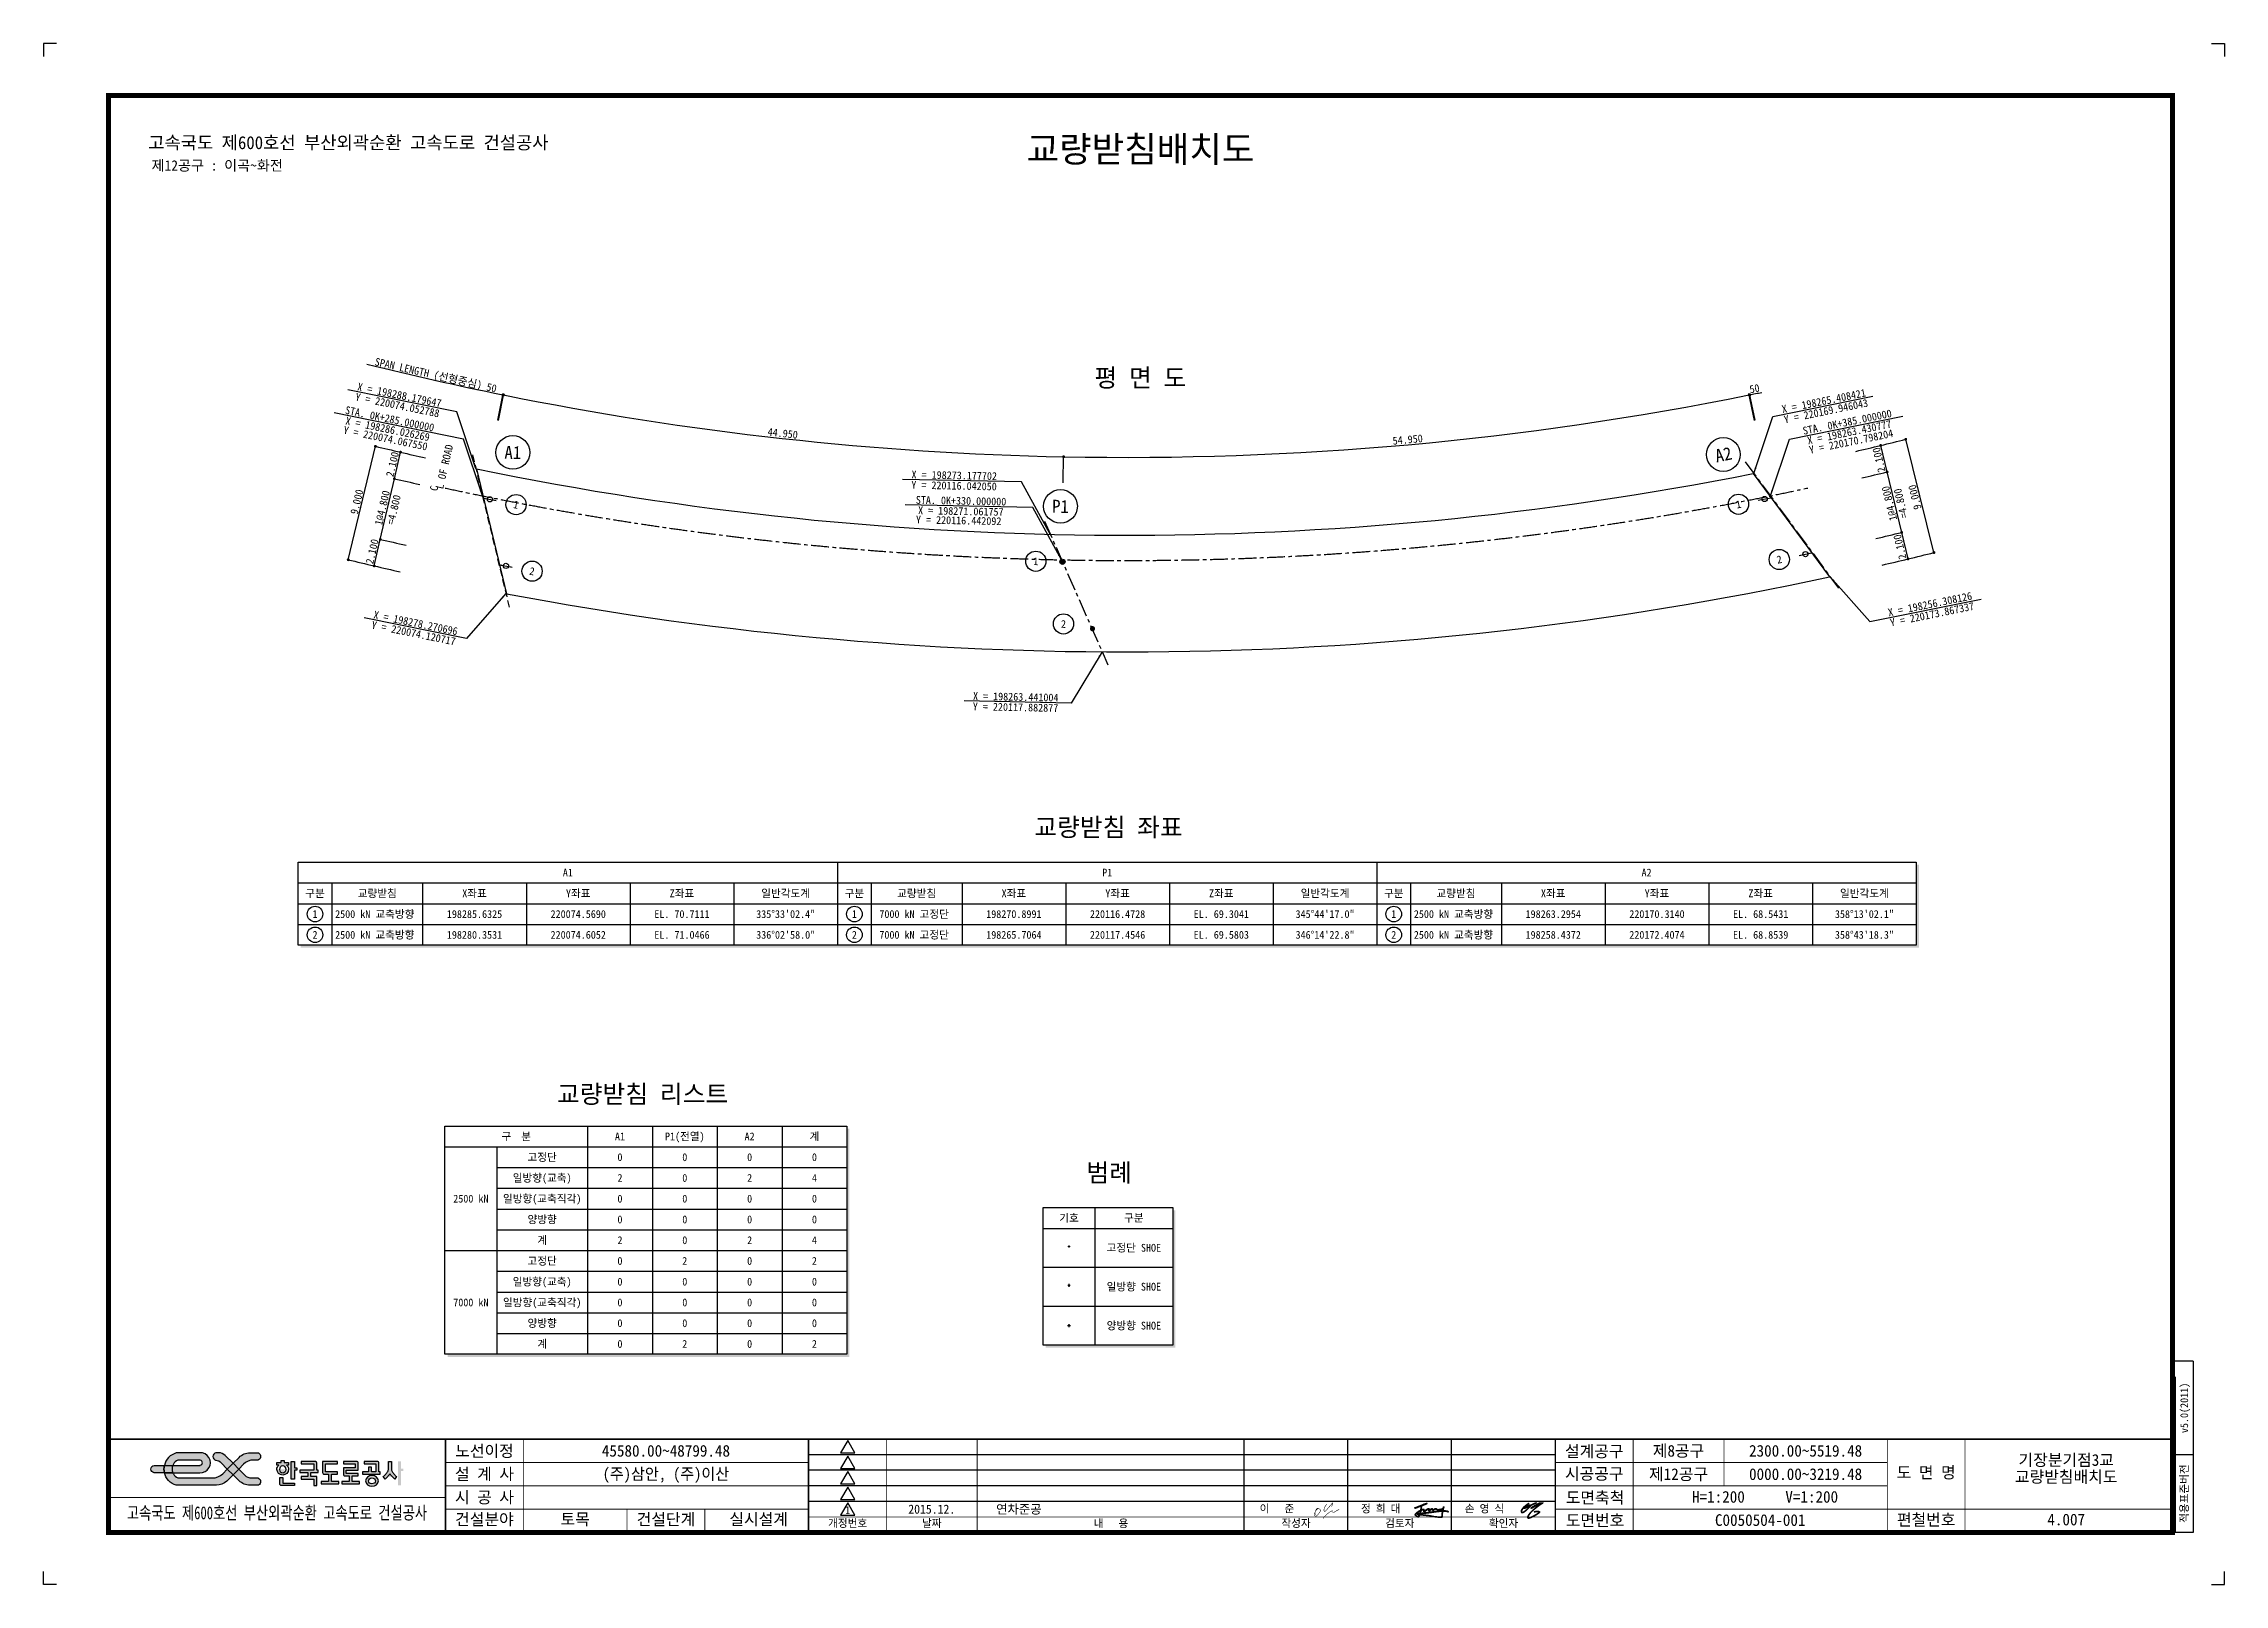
# Model space of a CAD drawing. Header units: feet. Extents: x 0 to 168200, y 0 to 118800.
import ezdxf
from ezdxf.enums import TextEntityAlignment as Align

# ---------------------------------------------------------------- set-up
doc = ezdxf.new("R2010")
doc.units = ezdxf.units.FT
doc.header["$LTSCALE"] = 1100
doc.header["$MEASUREMENT"] = 0
for name, pattern in [('A-CENTR01', [2, 1.25, -0.25, 0.25, -0.25]), ('A-DASHD01', [0.75, 0.5, -0.25]), ('CENTER', [2, 1.25, -0.25, 0.25, -0.25])]:
    doc.linetypes.add(name, pattern=pattern)
doc.layers.get('0').update_dxf_attribs({"linetype": 'CONTINUOUS'})
for name, color, linetype in [('CS-CNTL', 1, 'A-CENTR01'), ('CS-CONC-MAJR', 4, 'CONTINUOUS'), ('CS-DIML', 1, 'CONTINUOUS'), ('CS-DIMT', 3, 'CONTINUOUS'), ('CS-LEAL', 1, 'CONTINUOUS'), ('CS-LEAT', 3, 'CONTINUOUS'), ('CS-SYMB', 3, 'CONTINUOUS'), ('CS-TABL-LIN1', 4, 'CONTINUOUS'), ('CS-TABL-LIN2', 1, 'CONTINUOUS'), ('CS-TABL-TEX1', 6, 'CONTINUOUS'), ('CS-TABL-TEX2', 3, 'CONTINUOUS'), ('CS-TEXT', 3, 'CONTINUOUS'), ('CX-BORD', 3, 'CONTINUOUS'), ('CX-BORD-LIN1', 4, 'CONTINUOUS'), ('CX-BORD-LIN2', 3, 'CONTINUOUS'), ('CX-BORD-TEX2', 7, 'CONTINUOUS'), ('CX-BORD-TEX3', 6, 'CONTINUOUS'), ('CX-MISC', 2, 'CONTINUOUS'), ('CZ-TEX1', 6, 'CONTINUOUS'), ('CZ-TEX2', 3, 'CONTINUOUS')]:
    doc.layers.add(name, color=color, linetype=linetype)
doc.styles.add('A_STANDARD', font='')
doc.styles.add('TB_TEXT', font='')
doc.styles.add('TB_WBTXT', font='')
doc.styles.add('TB_WMTXT', font='')
doc.styles.get('A_STANDARD').set_extended_font_data('DotumChe')
doc.styles.get('TB_TEXT').set_extended_font_data('DotumChe')
doc.styles.get('TB_WBTXT').set_extended_font_data('Dotum')
doc.styles.get('TB_WMTXT').set_extended_font_data('DotumChe')

msp = doc.modelspace()

# ---------------------------------------------------------------- texts
at = {"layer": 'CS-DIMT', "style": 'A_STANDARD'}
for s, rotation, p in [('SPAN LENGTH (선형중심) 50', 347.30669, (30182, 92949)), ('50', 371.56421, (132016, 91910)), ('44.950', 353.70319, (56977, 88458)), ('54.950', 365.15089, (105236, 87975)), ('2.100', 103.56487, (141842, 86774)), ('2.100', 436.95553, (27193, 86299)), ('9.000', 436.49716, (24447, 83403)), ('1@4.800', 436.95553, (26413, 82938)), ('1@4.800', 103.56487, (142650, 83420)), ('=4.800', 103.56487, (143532, 83420)), ('9.000', 104.02324, (144612, 83901)), ('=4.800', 436.95553, (27297, 82794)), ('2.100', 103.56487, (143458, 80066)), ('2.100', 436.95553, (25633, 79578))]:
    msp.add_text(s, height=600, rotation=rotation, dxfattribs=at).set_placement(p, align=Align.CENTER)
at = {"layer": 'CS-LEAT', "style": 'A_STANDARD'}
for s, rotation, p in [('X = 198288.179647', 348.54084, (27388, 91416)), ('STA. 0K+285.000000', 348.54084, (26636, 89577)), ('Y = 220074.052788', 348.54084, (27229, 90632)), ('X = 198265.408421', 11.45916, (137365, 90955)), ('Y = 220169.946043', 371.45916, (137524, 90171)), ('Y = 220074.067550', 348.54084, (26311, 88078)), ('X = 198286.026269', 348.54084, (26477, 88793)), ('STA. 0K+385.000000', 371.45916, (139169, 89329)), ('X = 198263.430777', 371.45916, (139328, 88545)), ('Y = 220170.798204', 371.45916, (139468, 87830)), ('X = 198273.177702', 358.85408, (70231, 85217)), ('Y = 220116.042050', 358.85408, (70215, 84417)), ('STA. 0K+330.000000', 358.85408, (70755, 83254)), ('X = 198271.061757', 358.85408, (70739, 82455)), ('Y = 220116.442092', 358.85408, (70572, 81740)), ('X = 198256.308126', 11.45916, (145553, 75288)), ('Y = 220173.867337', 371.45916, (145712, 74504)), ('Y = 220074.120717', 348.54084, (28477, 73052)), ('X = 198278.270696', 348.54084, (28636, 73836)), ('Y = 220117.882877', 358.85408, (74958, 67338)), ('X = 198263.441004', 358.85408, (74974, 68138))]:
    msp.add_text(s, height=600, rotation=rotation, dxfattribs=at).set_placement(p, align=Align.CENTER)
at = {"layer": 'CS-TABL-TEX1', "style": 'A_STANDARD'}
for s, p in [('A1', (40435, 54884)), ('P1', (82035, 54884)), ('A2', (123635, 54884)), ('구  분', (36453, 34540)), ('A1', (44453, 34540)), ('P1(전열)', (49453, 34540)), ('A2', (54453, 34540)), ('계', (59453, 34540))]:
    msp.add_text(s, height=600, dxfattribs=at).set_placement(p, align=Align.MIDDLE_CENTER)
for s, p in [('기호', (79088, 27952)), ('구분', (84088, 27952))]:
    msp.add_text(s, height=600, dxfattribs=at).set_placement(p, align=Align.CENTER)
at = {"layer": 'CS-TABL-TEX2', "style": 'A_STANDARD'}
for s, p in [('구분', (20935, 53284)), ('교량받침', (25735, 53284)), ('X좌표', (33235, 53284)), ('Y좌표', (41235, 53284)), ('Z좌표', (49235, 53284)), ('일반각도계', (57235, 53284)), ('구분', (62535, 53284)), ('교량받침', (67335, 53284)), ('X좌표', (74835, 53284)), ('Y좌표', (82835, 53284)), ('Z좌표', (90835, 53284)), ('일반각도계', (98835, 53284)), ('구분', (104135, 53284)), ('교량받침', (108935, 53284)), ('X좌표', (116435, 53284)), ('Y좌표', (124435, 53284)), ('Z좌표', (132435, 53284)), ('일반각도계', (140435, 53284)), ('1', (20935, 51684)), ('2500 kN 교축방향 ', (25735, 51684)), ('2500 kN 교축방향 ', (25735, 50084)), ('198285.6325', (33235, 51684)), ('220074.5690', (41235, 51684)), ('EL. 70.7111', (49235, 51684)), ('335°33\'02.4"', (57235, 51684)), ('1', (62535, 51684)), ('7000 kN 고정단 ', (67335, 51684)), ('7000 kN 고정단 ', (67335, 50084)), ('198270.8991', (74835, 51684)), ('220116.4728', (82835, 51684)), ('EL. 69.3041', (90835, 51684)), ('345°44\'17.0"', (98835, 51684)), ('1', (104135, 51684)), ('2500 kN 교축방향 ', (108935, 51684)), ('2500 kN 교축방향 ', (108935, 50084)), ('198263.2954', (116435, 51684)), ('220170.3140', (124435, 51684)), ('EL. 68.5431', (132435, 51684)), ('358°13\'02.1"', (140435, 51684)), ('2', (20935, 50084)), ('198280.3531', (33235, 50084)), ('220074.6052', (41235, 50084)), ('EL. 71.0466', (49235, 50084)), ('336°02\'58.0"', (57235, 50084)), ('2', (62535, 50084)), ('198265.7064', (74835, 50084)), ('220117.4546', (82835, 50084)), ('EL. 69.5803', (90835, 50084)), ('346°14\'22.8"', (98835, 50084)), ('2', (104135, 50084)), ('198258.4372', (116435, 50084)), ('220172.4074', (124435, 50084)), ('EL. 68.8539', (132435, 50084)), ('358°43\'18.3"', (140435, 50084)), ('고정단', (38453, 32940)), ('0', (44453, 32940)), ('0', (49453, 32940)), ('0', (54453, 32940)), ('0', (59453, 32940)), ('일방향(교축)', (38453, 31340)), ('2', (44453, 31340)), ('0', (49453, 31340)), ('2', (54453, 31340)), ('4', (59453, 31340)), ('2500 kN', (32953, 29740)), ('일방향(교축직각)', (38453, 29740)), ('0', (44453, 29740)), ('0', (49453, 29740)), ('0', (54453, 29740)), ('0', (59453, 29740)), ('양방향', (38453, 28140)), ('계', (38453, 26540)), ('0', (44453, 28140)), ('0', (49453, 28140)), ('0', (54453, 28140)), ('0', (59453, 28140)), ('고정단', (38453, 24940)), ('2', (44453, 26540)), ('0', (44453, 24940)), ('2', (49453, 24940)), ('0', (49453, 26540)), ('2', (54453, 26540)), ('0', (54453, 24940)), ('4', (59453, 26540)), ('2', (59453, 24940)), ('일방향(교축)', (38453, 23340)), ('0', (44453, 23340)), ('0', (49453, 23340)), ('0', (54453, 23340)), ('0', (59453, 23340)), ('7000 kN', (32953, 21740)), ('일방향(교축직각)', (38453, 21740)), ('0', (44453, 21740)), ('0', (49453, 21740)), ('0', (54453, 21740)), ('0', (59453, 21740)), ('양방향', (38453, 20140)), ('0', (44453, 20140)), ('0', (49453, 20140)), ('0', (54453, 20140)), ('0', (59453, 20140)), ('계', (38453, 18540)), ('0', (44453, 18540)), ('2', (49453, 18540)), ('0', (54453, 18540)), ('2', (59453, 18540))]:
    msp.add_text(s, height=600, dxfattribs=at).set_placement(p, align=Align.MIDDLE_CENTER)
for s, p in [('고정단 SHOE', (84088, 25652)), ('일방향 SHOE', (84088, 22652)), ('양방향 SHOE', (84088, 19652))]:
    msp.add_text(s, height=600, dxfattribs=at).set_placement(p, align=Align.CENTER)
at = {"layer": 'CS-TEXT', "style": 'A_STANDARD'}
for s, p in [('L OF ROAD', (30805, 84410)), ('C', (30354, 84257))]:
    msp.add_text(s, height=600, rotation=76.95553, dxfattribs=at).set_placement(p)
for s, rotation, p in [('1', 348.54084, (36378, 82960)), ('1', 371.45916, (130786, 82988)), ('1', 358.85408, (76520, 78588)), ('2', 371.45916, (133929, 78733)), ('2', 348.54084, (37615, 77827)), ('2', 358.85408, (78657, 73755))]:
    msp.add_text(s, height=600, rotation=rotation, dxfattribs=at).set_placement(p, align=Align.CENTER)
at = {"layer": 'CZ-TEX1', "style": 'A_STANDARD'}
for s, p in [('평 면 도', (84594, 92335)), ('교량받침 좌표', (82135, 57684)), ('교량받침 리스트', (46200, 37104)), ('범례', (82188, 31052))]:
    msp.add_text(s, height=1400, dxfattribs=at).set_placement(p, align=Align.CENTER)
at = {"layer": 'CZ-TEX2', "style": 'A_STANDARD'}
for s, rotation, p in [('A1', 358.85408, (36181, 86777)), ('A2', 371.45916, (129659, 86629)), ('P1', 358.85408, (78420, 82623))]:
    msp.add_text(s, height=1000, rotation=rotation, dxfattribs=at).set_placement(p, align=Align.CENTER)

# ---------------------------------------------------------------- blocks, each defined once
blk = doc.blocks.new('CXGLOGO-EX흑백')
h = blk.add_hatch(color=256)
h.paths.add_polyline_path([(12.63, 2.93), (13.94, 2.93, 0.130785), (14.2, 3, 0.568608), (14.23, 5.18, 0.139223), (13.96, 5.26), (11.43, 5.26, 0.198912), (7.89, 3.79), (5.96, 1.87), (7.79, 0.04), (9.3, 1.55, -0.198912)])
h.paths.add_polyline_path([(5.96, -1.79), (4.13, 0.04), (2.64, -1.46, -0.198912), (-0.68, -2.83), (-11.36, -2.83, -0.149968), (-12.24, -2.56, -0.149163), (-13.39, -1.14), (-16.1, -1.14, 0.278403), (-12.27, -5.13, 0.065939), (-11.87, -5.18), (0.62, -5.18, 0.198912), (3.94, -3.81)])
h.paths.add_polyline_path([(-16.1, 1.21), (-19.37, 1.21, 0.888889), (-19.37, -1.14), (-16.1, -1.14, -0.111111)])
h.paths.add_polyline_path([(-11.36, 2.91), (-4.68, 2.91, -0.057559), (-4.56, 2.9, -0.792918), (-4.56, 1.23, -0.057559), (-4.68, 1.21), (-13.39, 1.21, 0.193915), (-13.39, -1.14), (-4.74, -1.14, 1.071754), (-4.74, 5.26), (-11.87, 5.26, 0.065939), (-12.27, 5.21, 0.278403), (-16.1, 1.21), (-13.39, 1.21, -0.149163), (-12.24, 2.64, -0.149968)])
h = blk.add_hatch(color=256)
h.paths.add_polyline_path([(5.96, 1.87), (4.13, 0.04), (5.96, -1.79), (7.79, 0.04)])
h.paths.add_polyline_path([(-13.39, 1.21), (-16.1, 1.21, 0.111111), (-16.1, -1.14), (-13.39, -1.14, -0.193915)])
h = blk.add_hatch(color=256)
h.paths.add_polyline_path([(3.49, 4.34, 0.198912), (1.27, 5.26), (0.48, 5.26, 0.833808), (0.38, 2.93, -0.177326), (2.18, 1.99), (4.13, 0.04), (5.96, 1.87)])
h.paths.add_polyline_path([(9.74, -1.92), (7.79, 0.04), (5.96, -1.79), (7.89, -3.71, 0.198912), (11.43, -5.18), (13.94, -5.18, 0.129219), (14.2, -5.12, 0.604319), (14.13, -2.89, 0.11379), (13.9, -2.83), (11.96, -2.83, -0.198912)])
h = blk.add_hatch(color=256)
edge = h.paths.add_edge_path()
edge.add_line((55.91, 2.5), (56.86, 2.5))
edge.add_line((56.86, 2.5), (56.86, 0.09))
edge.add_arc((58.53, 0.09), 1.68, 180, 195.40835)
edge.add_arc((58.47, 0.08), 1.62, 195.40835, 211.40699)
edge.add_arc((62.73, 2.67), 6.6, 211.40699, 220.88462)
edge.add_arc((62.66, 2.61), 6.51, 220.88462, 230.49861)
edge.add_line((58.52, -2.41), (57.95, -3.23))
edge.add_arc((62.64, 2.48), 7.39, 221.3708, 230.56833, ccw=False)
edge.add_arc((62.86, 2.67), 7.69, 212.52838, 221.37282, ccw=False)
edge.add_arc((49.9, 2.67), 7.69, 318.62717, 327.47163, ccw=False)
edge.add_arc((50.12, 2.48), 7.39, 309.43168, 318.62919, ccw=False)
edge.add_line((54.82, -3.23), (54.24, -2.41))
edge.add_arc((50.17, 2.55), 6.42, 309.43551, 319.18126)
edge.add_arc((49.96, 2.73), 6.69, 319.17872, 328.52967)
edge.add_arc((54.29, 0.07), 1.61, 328.57646, 344.60819)
edge.add_arc((54.23, 0.09), 1.67, 344.57291, 360.01873)
edge.add_line((55.91, 0.09), (55.91, 2.5))
edge = h.paths.add_edge_path()
edge.add_arc((22.07, -0.1), 1.77, 0.34469, 51.80654, ccw=False)
edge.add_arc((21.99, -0.04), 1.86, 268.63901, 358.48882, ccw=False)
edge.add_arc((21.9, -0.04), 1.86, 181.49526, 271.37691, ccw=False)
edge.add_arc((21.82, -0.1), 1.77, 128.19451, 179.65427, ccw=False)
edge.add_line((20.72, 1.3), (20.04, 1.3))
edge.add_line((20.04, 1.3), (20.04, 2.11))
edge.add_line((20.04, 2.11), (21.47, 2.11))
edge.add_line((21.47, 2.11), (21.47, 2.75))
edge.add_line((21.47, 2.75), (22.42, 2.75))
edge.add_line((22.42, 2.75), (22.42, 2.11))
edge.add_line((22.42, 2.11), (23.84, 2.11))
edge.add_line((23.84, 2.11), (23.84, 1.3))
edge.add_line((23.84, 1.3), (23.17, 1.3))
h.paths.add_polyline_path([(60.66, 0.17), (60.66, -0.6), (59.94, -0.6), (59.94, -5.25), (58.99, -5.25), (58.99, 2.5), (59.94, 2.5), (59.94, 0.17)])
edge = h.paths.add_edge_path()
edge.add_line((48.07, 2.5), (48.07, 1.72))
edge.add_line((48.07, 1.72), (51.87, 1.72))
edge.add_line((51.87, 1.72), (51.87, -0.86))
edge.add_line((51.87, -0.86), (50.44, -0.86))
edge.add_line((50.44, -0.86), (50.44, 0.69))
edge.add_line((50.44, 0.69), (49.49, 0.69))
edge.add_line((49.49, 0.69), (49.49, -0.86))
edge.add_line((49.49, -0.86), (47.59, -0.86))
edge.add_line((47.59, -0.86), (47.59, -1.63))
edge.add_line((47.59, -1.63), (53.29, -1.63))
edge.add_line((53.29, -1.63), (53.29, -0.86))
edge.add_line((53.29, -0.86), (52.82, -0.86))
edge.add_line((52.82, -0.86), (52.82, 1.98))
edge.add_arc((52.27, 1.98), 0.549, 360, 400.6008)
edge.add_arc((52.34, 2.04), 0.455, 40.6008, 89.66109)
edge.add_line((52.34, 2.5), (48.07, 2.5))
edge = h.paths.add_edge_path()
edge.add_line((41.42, 2.5), (41.42, 1.72))
edge.add_line((41.42, 1.72), (45.22, 1.72))
edge.add_line((45.22, 1.72), (45.22, 0.43))
edge.add_line((45.22, 0.43), (41.42, 0.43))
edge.add_line((41.42, 0.43), (41.42, -1.63))
edge.add_arc((41.97, -1.63), 0.549, 180, 220.6008)
edge.add_arc((41.9, -1.7), 0.455, 220.6008, 269.66109)
edge.add_line((41.89, -2.15), (43.32, -2.15))
edge.add_line((43.32, -2.15), (43.32, -3.96))
edge.add_line((43.32, -3.96), (40.94, -3.96))
edge.add_line((40.94, -3.96), (40.94, -4.73))
edge.add_line((40.94, -4.73), (46.64, -4.73))
edge.add_line((46.64, -4.73), (46.64, -3.96))
edge.add_line((46.64, -3.96), (44.27, -3.96))
edge.add_line((44.27, -3.96), (44.27, -2.15))
edge.add_line((44.27, -2.15), (46.17, -2.15))
edge.add_line((46.17, -2.15), (46.17, -1.38))
edge.add_line((46.17, -1.38), (42.37, -1.38))
edge.add_line((42.37, -1.38), (42.37, -0.34))
edge.add_line((42.37, -0.34), (46.17, -0.34))
edge.add_line((46.17, -0.34), (46.17, 1.98))
edge.add_arc((45.62, 1.98), 0.549, 360, 400.6008)
edge.add_arc((45.69, 2.04), 0.455, 40.6008, 89.66109)
edge.add_line((45.69, 2.5), (41.42, 2.5))
edge = h.paths.add_edge_path()
edge.add_line((39.52, 2.5), (34.77, 2.5))
edge.add_line((34.77, 2.5), (34.77, -1.12))
edge.add_arc((35.32, -1.12), 0.549, 180, 220.6008)
edge.add_arc((35.25, -1.18), 0.455, 220.6008, 269.66109)
edge.add_line((35.24, -1.63), (36.67, -1.63))
edge.add_line((36.67, -1.63), (36.67, -3.96))
edge.add_line((36.67, -3.96), (34.29, -3.96))
edge.add_line((34.29, -3.96), (34.29, -4.73))
edge.add_line((34.29, -4.73), (39.99, -4.73))
edge.add_line((39.99, -4.73), (39.99, -3.96))
edge.add_line((39.99, -3.96), (37.62, -3.96))
edge.add_line((37.62, -3.96), (37.62, -1.63))
edge.add_line((37.62, -1.63), (39.52, -1.63))
edge.add_line((39.52, -1.63), (39.52, -0.86))
edge.add_line((39.52, -0.86), (35.72, -0.86))
edge.add_line((35.72, -0.86), (35.72, 1.72))
edge.add_line((35.72, 1.72), (39.52, 1.72))
edge.add_line((39.52, 1.72), (39.52, 2.5))
edge = h.paths.add_edge_path()
edge.add_line((31.92, -5.25), (32.87, -5.25))
edge.add_line((32.87, -5.25), (32.87, -2.41))
edge.add_line((32.87, -2.41), (30.97, -2.41))
edge.add_line((30.97, -2.41), (30.97, -1.12))
edge.add_line((30.97, -1.12), (33.34, -1.12))
edge.add_line((33.34, -1.12), (33.34, -0.34))
edge.add_line((33.34, -0.34), (32.87, -0.34))
edge.add_line((32.87, -0.34), (32.87, 1.98))
edge.add_arc((32.32, 1.98), 0.549, 360, 400.6008)
edge.add_arc((32.39, 2.04), 0.455, 40.6008, 89.66109)
edge.add_line((32.39, 2.5), (27.88, 2.5))
edge.add_line((27.88, 2.5), (27.88, 1.72))
edge.add_line((27.88, 1.72), (31.92, 1.72))
edge.add_line((31.92, 1.72), (31.92, -0.34))
edge.add_line((31.92, -0.34), (27.41, -0.34))
edge.add_line((27.41, -0.34), (27.41, -1.12))
edge.add_line((27.41, -1.12), (30.02, -1.12))
edge.add_line((30.02, -1.12), (30.02, -2.41))
edge.add_line((30.02, -2.41), (27.88, -2.41))
edge.add_line((27.88, -2.41), (27.88, -3.18))
edge.add_line((27.88, -3.18), (31.92, -3.18))
edge.add_line((31.92, -3.18), (31.92, -5.25))
edge = h.paths.add_edge_path()
edge.add_line((25.74, -5.25), (21.47, -5.25))
edge.add_arc((21.47, -4.8), 0.449, 220.2619, 270, ccw=False)
edge.add_arc((21.55, -4.73), 0.558, 180.33891, 220.2619, ccw=False)
edge.add_arc((195.56, -3.7), 174.57, 179.66109, 180.33891, ccw=False)
edge.add_line((20.99, -2.67), (21.94, -2.67))
edge.add_line((21.94, -2.67), (21.94, -4.47))
edge.add_line((21.94, -4.47), (25.74, -4.47))
edge.add_line((25.74, -4.47), (25.74, -5.25))
edge = h.paths.add_edge_path(flags=16)
edge.add_ellipse((50.6, -3.77), major_axis=(-1.11, 0), ratio=0.86651, start_angle=0, end_angle=360)
edge = h.paths.add_edge_path()
edge.add_ellipse((50.6, -3.77), major_axis=(2.06, 0), ratio=0.842916, start_angle=0, end_angle=360, ccw=False)
h.paths.add_polyline_path([(26.46, 0.43), (26.46, -0.34), (25.74, -0.34), (25.74, -3.18), (24.67, -3.18), (24.67, 2.5), (25.74, 2.5), (25.74, 0.43)])
edge = h.paths.add_edge_path(flags=16)
edge.add_ellipse((21.94, -0.09), major_axis=(0, 1.22), ratio=0.776497, start_angle=0, end_angle=360, ccw=False)
for points in [[(-19.37, -1.14, -0.888889), (-19.37, 1.21), (-16.1, 1.21, 0.111111), (-16.1, -1.14)], [(-16.1, 1.21), (-13.39, 1.21, 0.193915), (-13.39, -1.14), (-16.1, -1.14, -0.111111)], [(5.96, -1.79), (3.94, -3.81, -0.198912), (0.62, -5.18), (-11.87, -5.18, -0.065939), (-12.27, -5.13, -0.278403), (-16.1, -1.14), (-13.39, -1.14, 0.149163), (-12.24, -2.56, 0.149968), (-11.36, -2.83), (-0.68, -2.83, 0.198912), (2.64, -1.46), (4.13, 0.04)], [(14.2, 3, -0.130785), (13.94, 2.93), (12.63, 2.93, 0.198912), (9.3, 1.55), (7.79, 0.04), (5.96, 1.87), (7.89, 3.79, -0.198912), (11.43, 5.26), (13.96, 5.26, -0.139223), (14.23, 5.18, -0.568608)], [(7.79, 0.04), (9.74, -1.92, 0.198912), (11.96, -2.83), (13.9, -2.83, -0.11379), (14.13, -2.89, -0.604319), (14.2, -5.12, -0.129219), (13.94, -5.18), (11.43, -5.18, -0.198912), (7.89, -3.71), (5.96, -1.79)]]:
    blk.add_lwpolyline(points, format="xyb", close=True)
for points in [[(-11.36, 2.91, 0.149968), (-12.24, 2.64, 0.149163), (-13.39, 1.21, 0.193915), (-13.39, -1.14), (-4.74, -1.14, 1.071754), (-4.74, 5.26), (-11.87, 5.26, 0.065939), (-12.27, 5.21, 0.278403), (-16.1, 1.21), (-13.39, 1.21), (-4.68, 1.21, 0.057559), (-4.56, 1.23, 0.792918), (-4.56, 2.9, 0.057559), (-4.68, 2.91), (-11.36, 2.91)], [(0.38, 2.93, -0.177326), (2.18, 1.99), (4.13, 0.04), (5.96, 1.87), (3.49, 4.34, 0.198912), (1.27, 5.26), (0.48, 5.26, 0.87142), (0.48, 2.91)], [(23.17, 1.3, -0.228396), (23.84, -0.09, -0.413446), (21.94, -1.89, -0.413609), (20.04, -0.09, -0.228387), (20.72, 1.3), (20.04, 1.3), (20.04, 2.11), (21.47, 2.11), (21.47, 2.75), (22.42, 2.75), (22.42, 2.11), (23.84, 2.11), (23.84, 1.3), (23.17, 1.3)], [(31.92, -5.25), (32.87, -5.25), (32.87, -2.41), (30.97, -2.41), (30.97, -1.12), (33.34, -1.12), (33.34, -0.34), (32.87, -0.34), (32.87, 1.98, 0.179031), (32.74, 2.34, 0.217397), (32.39, 2.5), (27.88, 2.5), (27.88, 1.72), (31.92, 1.72), (31.92, -0.34), (27.41, -0.34), (27.41, -1.12), (30.02, -1.12), (30.02, -2.41), (27.88, -2.41), (27.88, -3.18), (31.92, -3.18), (31.92, -5.25)], [(39.52, 2.5), (34.77, 2.5), (34.77, -1.12, 0.179031), (34.9, -1.48, 0.217397), (35.24, -1.63), (36.67, -1.63), (36.67, -3.96), (34.29, -3.96), (34.29, -4.73), (39.99, -4.73), (39.99, -3.96), (37.62, -3.96), (37.62, -1.63), (39.52, -1.63), (39.52, -0.86), (35.72, -0.86), (35.72, 1.72), (39.52, 1.72), (39.52, 2.5)], [(41.42, 2.5), (41.42, 1.72), (45.22, 1.72), (45.22, 0.43), (41.42, 0.43), (41.42, -1.63, 0.179031), (41.55, -1.99, 0.217397), (41.89, -2.15), (43.32, -2.15), (43.32, -3.96), (40.94, -3.96), (40.94, -4.73), (46.64, -4.73), (46.64, -3.96), (44.27, -3.96), (44.27, -2.15), (46.17, -2.15), (46.17, -1.38), (42.37, -1.38), (42.37, -0.34), (46.17, -0.34), (46.17, 1.98, 0.179031), (46.04, 2.34, 0.217397), (45.69, 2.5), (41.42, 2.5)], [(48.07, 2.5), (48.07, 1.72), (51.87, 1.72), (51.87, -0.86), (50.44, -0.86), (50.44, 0.69), (49.49, 0.69), (49.49, -0.86), (47.59, -0.86), (47.59, -1.63), (53.29, -1.63), (53.29, -0.86), (52.82, -0.86), (52.82, 1.98, 0.179031), (52.69, 2.34, 0.217397), (52.34, 2.5), (48.07, 2.5)], [(55.91, 2.5), (56.86, 2.5), (56.86, 0.09, 0.067333), (56.92, -0.35, 0.069921), (57.09, -0.77, 0.041378), (57.74, -1.65, 0.041974), (58.52, -2.41), (57.95, -3.23, -0.040153), (57.09, -2.41, -0.03861), (56.38, -1.46, -0.03861), (55.67, -2.41, -0.040153), (54.82, -3.23), (54.24, -2.41, 0.042549), (55.02, -1.65, 0.040824), (55.67, -0.77, 0.070066), (55.85, -0.35, 0.067497), (55.91, 0.09), (55.91, 2.5)], [(25.74, -5.25), (21.47, -5.25, -0.220496), (21.13, -5.09, -0.175981), (20.99, -4.73, -0.002958), (20.99, -2.67), (21.94, -2.67), (21.94, -4.47), (25.74, -4.47), (25.74, -5.25)]]:
    blk.add_lwpolyline(points, format="xyb")
blk.add_lwpolyline([(5.96, 1.87), (7.79, 0.04), (5.96, -1.79), (4.13, 0.04), (5.96, 1.87)])
blk.add_lwpolyline([(26.46, 0.43), (26.46, -0.34), (25.74, -0.34), (25.74, -3.18), (24.67, -3.18), (24.67, 2.5), (25.74, 2.5), (25.74, 0.43)], close=True)
at = {"extrusion": (0, 0, -1)}
blk.add_ellipse((21.94, -0.09), major_axis=(0, 1.22), ratio=0.776497, start_param=3.141593, end_param=9.424778, dxfattribs=at)
blk.add_ellipse((50.6, -3.77), major_axis=(2.06, 0), ratio=0.842916, dxfattribs=at)
blk.add_ellipse((50.6, -3.77), major_axis=(-1.11, 0), ratio=0.86651)
blk = doc.blocks.new('CXBLKA1')
at = {"layer": 'CX-BORD-LIN1'}
for p, q in [((503.78, 9.6, 25.55), (504.55, 9.6, 25.55)), ((503.78, 9.59, 25.55), (504.53, 9.59, 25.55)), ((503.78, 9.58, 25.55), (504.5, 9.58, 25.55)), ((503.78, 9.57, 25.55), (504.47, 9.57, 25.55)), ((503.78, 9.55, 25.55), (504.43, 9.55, 25.55)), ((503.79, 9.61, 25.55), (504.57, 9.61, 25.55)), ((503.79, 9.56, 25.55), (503.79, 9.6, 25.55)), ((503.79, 9.56, 25.55), (504.46, 9.56, 25.55)), ((503.79, 9.54, 25.55), (503.79, 9.55, 25.55)), ((503.79, 9.54, 25.55), (504.4, 9.54, 25.55)), ((503.79, 9.53, 25.55), (504.36, 9.53, 25.55)), ((503.79, 9.52, 25.55), (504.34, 9.52, 25.55)), ((503.8, 9.52, 25.55), (503.8, 9.61, 25.55)), ((503.8, 9.61, 25.55), (504.61, 9.61, 25.55)), ((503.8, 9.51, 25.55), (504.29, 9.51, 25.55)), ((503.8, 9.5, 25.55), (504.25, 9.5, 25.55)), ((503.81, 9.5, 25.55), (503.81, 9.62, 25.55)), ((503.81, 9.62, 25.55), (504.63, 9.62, 25.55)), ((503.81, 9.49, 25.55), (504.23, 9.49, 25.55)), ((503.82, 9.49, 25.55), (503.82, 9.63, 25.55)), ((503.82, 9.48, 25.55), (504.19, 9.48, 25.55)), ((503.83, 9.48, 25.55), (503.83, 9.63, 25.55)), ((503.83, 9.63, 25.55), (504.64, 9.63, 25.55)), ((503.83, 9.47, 25.55), (504.15, 9.47, 25.55)), ((503.84, 9.47, 25.55), (503.84, 9.64, 25.55)), ((503.84, 9.46, 25.55), (504.12, 9.46, 25.55)), ((503.84, 9.45, 25.55), (504.06, 9.45, 25.55)), ((503.85, 9.45, 25.55), (503.85, 9.64, 25.55)), ((503.86, 9.44, 25.55), (503.86, 9.64, 25.55)), ((503.86, 9.45, 25.55), (503.86, 9.64, 25.55)), ((503.86, 9.44, 25.55), (503.98, 9.44, 25.55)), ((503.87, 9.44, 25.55), (503.87, 9.65, 25.55)), ((503.87, 9.64, 25.55), (504.67, 9.64, 25.55)), ((503.88, 9.44, 25.55), (503.88, 9.65, 25.55)), ((503.89, 9.44, 25.55), (503.89, 9.65, 25.55)), ((503.9, 9.44, 25.55), (503.9, 9.65, 25.55)), ((503.91, 9.44, 25.55), (503.91, 9.66, 25.55)), ((503.91, 9.65, 25.55), (503.92, 9.65, 25.55)), ((503.92, 9.44, 25.55), (503.92, 9.65, 25.55)), ((503.93, 9.44, 25.55), (503.93, 9.66, 25.55)), ((503.93, 9.65, 25.55), (504.69, 9.65, 25.55)), ((503.94, 9.66, 25.55), (503.95, 9.66, 25.55)), ((503.94, 9.44, 25.55), (503.94, 9.66, 25.55)), ((503.95, 9.44, 25.55), (503.95, 9.67, 25.55)), ((503.96, 9.44, 25.55), (503.96, 9.66, 25.55)), ((503.96, 9.66, 25.55), (504.72, 9.66, 25.55)), ((503.97, 9.44, 25.55), (503.97, 9.67, 25.55)), ((503.98, 9.44, 25.55), (503.98, 9.67, 25.55)), ((503.99, 9.45, 25.55), (503.99, 9.67, 25.55)), ((503.99, 9.67, 25.55), (504, 9.67, 25.55)), ((503.99, 9.44, 25.55), (504, 9.44, 25.55)), ((504, 9.44, 25.55), (504, 9.68, 25.55)), ((504.01, 9.45, 25.55), (504.01, 9.67, 25.55)), ((504.01, 9.67, 25.55), (504.74, 9.67, 25.55)), ((504.01, 9.44, 25.55), (504.02, 9.44, 25.55)), ((504.02, 9.44, 25.55), (504.02, 9.68, 25.55)), ((504.03, 9.45, 25.55), (504.03, 9.68, 25.55)), ((504.03, 9.45, 25.55), (504.03, 9.68, 25.55)), ((504.04, 9.45, 25.55), (504.04, 9.68, 25.55)), ((504.05, 9.45, 25.55), (504.05, 9.68, 25.55)), ((504.06, 9.46, 25.55), (504.06, 9.68, 25.55)), ((504.07, 9.45, 25.55), (504.07, 9.68, 25.55)), ((504.07, 9.45, 25.55), (504.08, 9.45, 25.55)), ((504.08, 9.46, 25.55), (504.08, 9.68, 25.55)), ((504.09, 9.46, 25.55), (504.09, 9.68, 25.55)), ((504.1, 9.46, 25.55), (504.1, 9.69, 25.55)), ((504.1, 9.68, 25.55), (504.76, 9.68, 25.55)), ((504.11, 9.46, 25.55), (504.11, 9.69, 25.55)), ((504.12, 9.46, 25.55), (504.12, 9.69, 25.55)), ((504.12, 9.69, 25.55), (504.78, 9.69, 25.55)), ((504.13, 9.47, 25.55), (504.13, 9.69, 25.55)), ((504.14, 9.7, 25.55), (504.8, 9.7, 25.55)), ((504.14, 9.47, 25.55), (504.14, 9.69, 25.55)), ((504.15, 9.47, 25.55), (504.15, 9.7, 25.55)), ((504.16, 9.48, 25.55), (504.16, 9.7, 25.55)), ((504.17, 9.48, 25.55), (504.17, 9.7, 25.55)), ((504.18, 9.71, 25.55), (504.81, 9.71, 25.55)), ((504.18, 9.48, 25.55), (504.18, 9.7, 25.55)), ((504.19, 9.48, 25.55), (504.19, 9.71, 25.55)), ((504.2, 9.49, 25.55), (504.2, 9.71, 25.55)), ((504.2, 9.49, 25.55), (504.2, 9.71, 25.55)), ((504.21, 9.49, 25.55), (504.21, 9.72, 25.55)), ((504.21, 9.72, 25.55), (504.83, 9.72, 25.55)), ((504.22, 9.49, 25.55), (504.22, 9.72, 25.55)), ((504.23, 9.5, 25.55), (504.23, 9.72, 25.55)), ((504.24, 9.5, 25.55), (504.24, 9.72, 25.55)), ((504.25, 9.51, 25.55), (504.25, 9.72, 25.55)), ((504.26, 9.5, 25.55), (504.26, 9.72, 25.55)), ((504.26, 9.5, 25.55), (504.27, 9.5, 25.55)), ((504.27, 9.51, 25.55), (504.27, 9.73, 25.55)), ((504.27, 9.73, 25.55), (504.86, 9.73, 25.55)), ((504.28, 9.5, 25.55), (504.28, 9.73, 25.55)), ((504.28, 9.5, 25.55), (504.29, 9.5, 25.55)), ((504.29, 9.74, 25.55), (504.3, 9.74, 25.55)), ((504.29, 9.52, 25.55), (504.29, 9.73, 25.55)), ((504.29, 9.51, 25.55), (504.3, 9.51, 25.55)), ((504.3, 9.51, 25.55), (504.3, 9.74, 25.55)), ((504.31, 9.52, 25.55), (504.31, 9.73, 25.55)), ((504.32, 9.52, 25.55), (504.32, 9.73, 25.55)), ((504.33, 9.74, 25.55), (504.88, 9.74, 25.55)), ((504.33, 9.52, 25.55), (504.33, 9.73, 25.55)), ((504.34, 9.75, 25.55), (504.91, 9.75, 25.55)), ((504.34, 9.52, 25.55), (504.34, 9.74, 25.55)), ((504.35, 9.52, 25.55), (504.35, 9.75, 25.55)), ((504.36, 9.76, 25.55), (504.92, 9.76, 25.55)), ((504.36, 9.52, 25.55), (504.36, 9.75, 25.55)), ((504.37, 9.53, 25.55), (504.37, 9.76, 25.55)), ((504.38, 9.53, 25.55), (504.38, 9.77, 25.55)), ((504.38, 9.77, 25.55), (504.95, 9.77, 25.55)), ((504.38, 9.53, 25.55), (504.38, 9.76, 25.55)), ((504.39, 9.53, 25.55), (504.39, 9.77, 25.55)), ((504.4, 9.54, 25.55), (504.4, 9.78, 25.55)), ((504.4, 9.78, 25.55), (504.97, 9.78, 25.55)), ((504.41, 9.54, 25.55), (504.41, 9.78, 25.55)), ((504.42, 9.54, 25.55), (504.42, 9.78, 25.55)), ((504.43, 9.55, 25.55), (504.43, 9.78, 25.55)), ((504.44, 9.55, 25.55), (504.44, 9.78, 25.55)), ((504.45, 9.55, 25.55), (504.45, 9.78, 25.55)), ((504.46, 9.55, 25.55), (504.46, 9.79, 25.55)), ((504.46, 9.78, 25.55), (504.46, 9.78, 25.55)), ((504.47, 9.78, 25.55), (504.48, 9.78, 25.55)), ((504.47, 9.56, 25.55), (504.47, 9.78, 25.55)), ((504.48, 9.57, 25.55), (504.48, 9.79, 25.55)), ((504.49, 9.79, 25.55), (504.5, 9.79, 25.55)), ((504.49, 9.57, 25.55), (504.49, 9.78, 25.55)), ((504.5, 9.79, 25.55), (504.5, 9.8, 25.55)), ((504.5, 9.57, 25.55), (504.5, 9.78, 25.55)), ((504.5, 9.78, 25.55), (504.98, 9.78, 25.55)), ((504.51, 9.58, 25.55), (504.51, 9.79, 25.55)), ((504.51, 9.79, 25.55), (505.01, 9.79, 25.55)), ((504.52, 9.58, 25.55), (504.52, 9.8, 25.55)), ((504.52, 9.8, 25.55), (505.03, 9.8, 25.55)), ((504.53, 9.58, 25.55), (504.53, 9.81, 25.55)), ((504.53, 9.81, 25.55), (505.05, 9.81, 25.55)), ((504.54, 9.59, 25.55), (504.54, 9.82, 25.55)), ((504.55, 9.6, 25.55), (504.55, 9.83, 25.55)), ((504.55, 9.59, 25.55), (504.55, 9.82, 25.55)), ((504.55, 9.82, 25.55), (505.08, 9.82, 25.55)), ((504.56, 9.6, 25.55), (504.56, 9.83, 25.55)), ((504.57, 9.61, 25.55), (504.57, 9.83, 25.55)), ((504.58, 9.6, 25.55), (504.58, 9.83, 25.55)), ((504.58, 9.61, 25.55), (504.59, 9.61, 25.55)), ((504.59, 9.61, 25.55), (504.59, 9.85, 25.55)), ((504.59, 9.84, 25.55), (505.12, 9.84, 25.55)), ((504.59, 9.83, 25.55), (505.1, 9.83, 25.55)), ((504.6, 9.61, 25.55), (504.6, 9.85, 25.55)), ((504.61, 9.62, 25.55), (504.61, 9.86, 25.55)), ((504.61, 9.85, 25.55), (505.15, 9.85, 25.55)), ((504.62, 9.62, 25.55), (504.62, 9.87, 25.55)), ((504.62, 9.86, 25.55), (505.16, 9.86, 25.55)), ((504.63, 9.63, 25.55), (504.63, 9.87, 25.55)), ((504.64, 9.63, 25.55), (504.64, 9.87, 25.55)), ((504.65, 9.64, 25.55), (504.65, 9.87, 25.55)), ((504.65, 9.87, 25.55), (505.19, 9.87, 25.55)), ((504.66, 9.64, 25.55), (504.66, 9.87, 25.55)), ((504.67, 9.88, 25.55), (504.71, 9.88, 25.55)), ((504.67, 9.64, 25.55), (504.67, 9.87, 25.55)), ((504.68, 9.65, 25.55), (504.68, 9.88, 25.55)), ((504.69, 9.65, 25.55), (504.69, 9.88, 25.55)), ((504.7, 9.89, 25.55), (504.71, 9.89, 25.55)), ((504.7, 9.66, 25.55), (504.7, 9.88, 25.55)), ((504.71, 9.66, 25.55), (504.71, 9.89, 25.55)), ((504.72, 9.67, 25.55), (504.72, 9.88, 25.55)), ((504.72, 9.88, 25.55), (505.2, 9.88, 25.55)), ((504.72, 9.66, 25.55), (504.72, 9.87, 25.55)), ((504.73, 9.67, 25.55), (504.73, 9.88, 25.55)), ((504.74, 9.9, 25.55), (504.75, 9.9, 25.55)), ((504.74, 9.89, 25.55), (504.74, 9.9, 25.55)), ((504.74, 9.68, 25.55), (504.74, 9.88, 25.55)), ((504.75, 9.68, 25.55), (504.75, 9.88, 25.55)), ((504.76, 9.69, 25.55), (504.76, 9.89, 25.55)), ((504.76, 9.89, 25.55), (505.23, 9.89, 25.55)), ((504.77, 9.91, 25.55), (504.78, 9.91, 25.55)), ((504.77, 9.9, 25.55), (504.77, 9.91, 25.55)), ((504.77, 9.69, 25.55), (504.77, 9.89, 25.55)), ((504.78, 9.92, 25.55), (504.79, 9.92, 25.55)), ((504.78, 9.91, 25.55), (504.78, 9.92, 25.55)), ((504.78, 9.69, 25.55), (504.78, 9.9, 25.55)), ((504.78, 9.9, 25.55), (505.26, 9.9, 25.55)), ((504.79, 9.69, 25.55), (504.79, 9.91, 25.55)), ((504.79, 9.91, 25.55), (505.28, 9.91, 25.55)), ((504.8, 9.7, 25.55), (504.8, 9.92, 25.55)), ((504.8, 9.92, 25.55), (505.31, 9.92, 25.55)), ((504.81, 9.7, 25.55), (504.81, 9.92, 25.55)), ((504.82, 9.93, 25.55), (505.33, 9.93, 25.55)), ((504.82, 9.71, 25.55), (504.82, 9.92, 25.55)), ((504.83, 9.71, 25.55), (504.83, 9.93, 25.55)), ((504.84, 9.72, 25.55), (504.84, 9.93, 25.55)), ((504.85, 9.95, 25.55), (505.37, 9.95, 25.55)), ((504.85, 9.94, 25.55), (505.34, 9.94, 25.55)), ((504.85, 9.72, 25.55), (504.85, 9.93, 25.55)), ((504.86, 9.72, 25.55), (504.86, 9.95, 25.55)), ((504.87, 9.73, 25.55), (504.87, 9.95, 25.55)), ((504.87, 9.95, 25.55), (505.4, 9.95, 25.55)), ((504.88, 9.73, 25.55), (504.88, 9.96, 25.55)), ((504.88, 9.96, 25.55), (505.42, 9.96, 25.55)), ((504.89, 9.74, 25.55), (504.89, 9.98, 25.55)), ((504.89, 9.74, 25.55), (504.89, 9.97, 25.55)), ((504.89, 9.97, 25.55), (505.44, 9.97, 25.55)), ((504.9, 9.74, 25.55), (504.9, 9.98, 25.55)), ((504.91, 9.75, 25.55), (504.91, 9.99, 25.55)), ((504.91, 9.98, 25.55), (504.92, 9.98, 25.55)), ((504.92, 9.76, 25.55), (504.92, 9.98, 25.55)), ((504.93, 9.76, 25.55), (504.93, 9.98, 25.55)), ((504.94, 9.76, 25.55), (504.94, 9.99, 25.55)), ((504.94, 9.98, 25.55), (505.46, 9.98, 25.55)), ((504.95, 9.77, 25.55), (504.95, 9.99, 25.55)), ((504.96, 9.77, 25.55), (504.96, 10.01, 25.55)), ((504.96, 10, 25.55), (505.5, 10, 25.55)), ((504.96, 9.99, 25.55), (505.48, 9.99, 25.55)), ((504.97, 9.78, 25.55), (504.97, 10.02, 25.55)), ((504.97, 10.01, 25.55), (505.01, 10.01, 25.55)), ((504.98, 9.78, 25.55), (504.98, 10.02, 25.55)), ((504.99, 9.79, 25.55), (504.99, 10.02, 25.55)), ((505, 9.79, 25.55), (505, 10.02, 25.55)), ((505, 10.02, 25.55), (505.55, 10.02, 25.55)), ((505.01, 9.79, 25.55), (505.01, 10.03, 25.55)), ((505.02, 10.03, 25.55), (505.07, 10.03, 25.55)), ((505.02, 10.02, 25.55), (505.02, 10.03, 25.55)), ((505.02, 9.8, 25.55), (505.02, 10.01, 25.55)), ((505.02, 10.01, 25.55), (505.52, 10.01, 25.55)), ((505.03, 9.8, 25.55), (505.03, 10.04, 25.55)), ((505.04, 9.81, 25.55), (505.04, 10.04, 25.55)), ((505.04, 10.04, 25.55), (505.6, 10.04, 25.55)), ((505.05, 9.81, 25.55), (505.05, 10.04, 25.55)), ((505.06, 9.82, 25.55), (505.06, 10.04, 25.55)), ((505.07, 10.05, 25.55), (505.61, 10.05, 25.55)), ((505.07, 10.04, 25.55), (505.07, 10.05, 25.55)), ((505.07, 9.82, 25.55), (505.07, 10.04, 25.55)), ((505.07, 9.82, 25.55), (505.07, 10.03, 25.55)), ((505.08, 9.83, 25.55), (505.08, 10.06, 25.55)), ((505.08, 10.06, 25.55), (505.09, 10.06, 25.55)), ((505.08, 10.03, 25.55), (505.57, 10.03, 25.55)), ((505.09, 9.83, 25.55), (505.09, 10.05, 25.55)), ((505.1, 10.06, 25.55), (505.63, 10.06, 25.55)), ((505.1, 9.84, 25.55), (505.1, 10.06, 25.55)), ((505.11, 10.07, 25.55), (505.67, 10.07, 25.55)), ((505.11, 9.84, 25.55), (505.11, 10.07, 25.55)), ((505.12, 10.08, 25.55), (505.68, 10.08, 25.55)), ((505.12, 9.85, 25.55), (505.12, 10.08, 25.55)), ((505.13, 9.85, 25.55), (505.13, 10.08, 25.55)), ((505.14, 9.85, 25.55), (505.14, 10.08, 25.55)), ((505.15, 10.09, 25.55), (505.71, 10.09, 25.55)), ((505.15, 9.86, 25.55), (505.15, 10.08, 25.55)), ((505.16, 9.86, 25.55), (505.16, 10.09, 25.55)), ((505.17, 9.87, 25.55), (505.17, 10.09, 25.55)), ((505.18, 10.1, 25.55), (505.73, 10.1, 25.55)), ((505.18, 9.87, 25.55), (505.18, 10.09, 25.55)), ((505.19, 9.87, 25.55), (505.19, 10.1, 25.55)), ((505.2, 10.11, 25.55), (505.76, 10.11, 25.55)), ((505.2, 9.87, 25.55), (505.2, 10.1, 25.55)), ((505.21, 9.88, 25.55), (505.21, 10.11, 25.55)), ((505.22, 10.12, 25.55), (505.78, 10.12, 25.55)), ((505.22, 9.88, 25.55), (505.22, 10.11, 25.55)), ((505.23, 9.88, 25.55), (505.23, 10.12, 25.55)), ((505.24, 10.13, 25.55), (505.26, 10.13, 25.55)), ((505.24, 9.89, 25.55), (505.24, 10.13, 25.55)), ((505.24, 9.89, 25.55), (505.24, 10.12, 25.55)), ((505.25, 9.89, 25.55), (505.25, 10.13, 25.55)), ((505.26, 9.9, 25.55), (505.26, 10.12, 25.55)), ((505.27, 10.13, 25.55), (505.29, 10.13, 25.55)), ((505.27, 9.9, 25.55), (505.27, 10.13, 25.55)), ((505.28, 9.91, 25.55), (505.28, 10.13, 25.55)), ((505.29, 10.13, 25.55), (505.29, 10.14, 25.55)), ((505.29, 10.13, 25.55), (505.3, 10.13, 25.55)), ((505.29, 9.91, 25.55), (505.29, 10.12, 25.55)), ((505.3, 9.91, 25.55), (505.3, 10.12, 25.55)), ((505.31, 10.13, 25.55), (505.81, 10.13, 25.55)), ((505.31, 9.92, 25.55), (505.31, 10.13, 25.55)), ((505.32, 9.92, 25.55), (505.32, 10.13, 25.55)), ((505.33, 9.93, 25.55), (505.33, 10.14, 25.55)), ((505.33, 10.13, 25.55), (505.83, 10.13, 25.55)), ((505.34, 10.15, 25.55), (505.35, 10.15, 25.55)), ((505.34, 9.93, 25.55), (505.34, 10.14, 25.55)), ((505.35, 10.15, 25.55), (505.35, 10.16, 25.55)), ((505.35, 10.14, 25.55), (505.84, 10.14, 25.55)), ((505.35, 9.94, 25.55), (505.35, 10.14, 25.55)), ((505.36, 10.16, 25.55), (505.38, 10.16, 25.55)), ((505.36, 9.94, 25.55), (505.36, 10.15, 25.55)), ((505.37, 10.17, 25.55), (505.39, 10.17, 25.55)), ((505.37, 10.16, 25.55), (505.37, 10.17, 25.55)), ((505.37, 9.94, 25.55), (505.37, 10.15, 25.55)), ((505.38, 10.16, 25.55), (505.38, 10.18, 25.55)), ((505.38, 10.15, 25.55), (505.87, 10.15, 25.55)), ((505.38, 9.95, 25.55), (505.38, 10.15, 25.55)), ((505.39, 10.17, 25.55), (505.39, 10.18, 25.55)), ((505.39, 9.95, 25.55), (505.39, 10.16, 25.55)), ((505.4, 9.95, 25.55), (505.4, 10.16, 25.55)), ((505.4, 10.16, 25.55), (505.9, 10.16, 25.55)), ((505.41, 9.96, 25.55), (505.41, 10.17, 25.55)), ((505.41, 9.96, 25.55), (505.41, 10.17, 25.55)), ((505.42, 9.97, 25.55), (505.42, 10.17, 25.55)), ((505.43, 9.97, 25.55), (505.43, 10.18, 25.55)), ((505.43, 10.17, 25.55), (505.92, 10.17, 25.55)), ((505.44, 9.98, 25.55), (505.44, 10.18, 25.55)), ((505.45, 9.98, 25.55), (505.45, 10.19, 25.55)), ((505.45, 10.18, 25.55), (505.95, 10.18, 25.55)), ((505.46, 9.99, 25.55), (505.46, 10.19, 25.55)), ((505.47, 9.99, 25.55), (505.47, 10.19, 25.55)), ((505.48, 10, 25.55), (505.48, 10.2, 25.55)), ((505.48, 10.19, 25.55), (505.98, 10.19, 25.55)), ((505.49, 10, 25.55), (505.49, 10.2, 25.55)), ((505.5, 10.01, 25.55), (505.5, 10.2, 25.55)), ((505.5, 10.2, 25.55), (506, 10.2, 25.55)), ((505.51, 10.23, 25.55), (505.52, 10.23, 25.55)), ((505.51, 10.01, 25.55), (505.51, 10.21, 25.55)), ((505.51, 10.21, 25.55), (506.02, 10.21, 25.55)), ((505.52, 10.22, 25.55), (505.52, 10.23, 25.55)), ((505.52, 10.01, 25.55), (505.52, 10.21, 25.55)), ((505.53, 10.24, 25.55), (505.56, 10.24, 25.55)), ((505.53, 10.22, 25.55), (506.04, 10.22, 25.55)), ((505.53, 10.02, 25.55), (505.53, 10.21, 25.55)), ((505.54, 10.23, 25.55), (505.54, 10.24, 25.55)), ((505.54, 10.02, 25.55), (505.54, 10.22, 25.55)), ((505.55, 10.23, 25.55), (505.55, 10.24, 25.55)), ((505.55, 10.02, 25.55), (505.55, 10.22, 25.55)), ((505.56, 10.23, 25.55), (505.56, 10.24, 25.55)), ((505.56, 10.03, 25.55), (505.56, 10.22, 25.55)), ((505.57, 10.23, 25.55), (506.05, 10.23, 25.55)), ((505.57, 10.03, 25.55), (505.57, 10.22, 25.55)), ((505.58, 10.04, 25.55), (505.58, 10.23, 25.55)), ((505.59, 10.04, 25.55), (505.59, 10.23, 25.55)), ((505.59, 10.04, 25.55), (505.59, 10.23, 25.55)), ((505.59, 8.16, 25.55), (505.59, 8.42, 25.55)), ((505.59, 8.41, 25.55), (506, 8.41, 25.55)), ((505.6, 10.04, 25.55), (505.6, 10.23, 25.55)), ((505.6, 8.18, 25.55), (505.6, 8.43, 25.55)), ((505.6, 8.42, 25.55), (506.02, 8.42, 25.55)), ((505.61, 10.05, 25.55), (505.61, 10.23, 25.55)), ((505.61, 8.39, 25.55), (505.61, 8.44, 25.55)), ((505.61, 8.43, 25.55), (506.03, 8.43, 25.55)), ((505.62, 10.05, 25.55), (505.62, 10.24, 25.55)), ((505.62, 10.24, 25.55), (506.07, 10.24, 25.55)), ((505.62, 8.19, 25.55), (505.62, 8.44, 25.55)), ((505.63, 10.06, 25.55), (505.63, 10.24, 25.55)), ((505.63, 8.2, 25.55), (505.63, 8.45, 25.55)), ((505.63, 8.44, 25.55), (505.64, 8.44, 25.55)), ((505.64, 10.06, 25.55), (505.64, 10.25, 25.55)), ((505.64, 10.25, 25.55), (506.11, 10.25, 25.55)), ((505.64, 8.21, 25.55), (505.64, 8.44, 25.55)), ((505.65, 10.06, 25.55), (505.65, 10.25, 25.55)), ((505.65, 8.21, 25.55), (505.65, 8.45, 25.55)), ((505.65, 8.44, 25.55), (505.7, 8.44, 25.55)), ((505.66, 10.06, 25.55), (505.66, 10.25, 25.55)), ((505.66, 8.22, 25.55), (505.66, 8.46, 25.55)), ((505.66, 8.45, 25.55), (505.71, 8.45, 25.55)), ((505.67, 10.3, 25.55), (505.7, 10.3, 25.55)), ((505.67, 10.07, 25.55), (505.67, 10.27, 25.55)), ((505.67, 10.27, 25.55), (506.17, 10.27, 25.55)), ((505.67, 10.26, 25.55), (506.12, 10.26, 25.55)), ((505.67, 8.22, 25.55), (505.67, 8.47, 25.55)), ((505.67, 8.46, 25.55), (505.73, 8.46, 25.55)), ((505.68, 10.29, 25.55), (505.68, 10.3, 25.55)), ((505.68, 10.28, 25.55), (506.19, 10.28, 25.55)), ((505.68, 10.07, 25.55), (505.68, 10.27, 25.55)), ((505.68, 8.47, 25.55), (505.75, 8.47, 25.55)), ((505.68, 8.23, 25.55), (505.68, 8.47, 25.55)), ((505.69, 10.29, 25.55), (505.69, 10.3, 25.55)), ((505.69, 10.08, 25.55), (505.69, 10.28, 25.55)), ((505.69, 8.24, 25.55), (505.69, 8.48, 25.55)), ((505.7, 10.29, 25.55), (505.7, 10.3, 25.55)), ((505.7, 10.29, 25.55), (505.71, 10.29, 25.55)), ((505.7, 10.08, 25.55), (505.7, 10.28, 25.55)), ((505.7, 8.48, 25.55), (505.77, 8.48, 25.55)), ((505.7, 8.24, 25.55), (505.7, 8.48, 25.55)), ((505.71, 10.08, 25.55), (505.71, 10.29, 25.55)), ((505.71, 8.45, 25.55), (505.71, 8.48, 25.55)), ((505.71, 8.44, 25.55), (506.06, 8.44, 25.55)), ((505.71, 8.25, 25.55), (505.71, 8.44, 25.55)), ((505.72, 10.29, 25.55), (506.21, 10.29, 25.55)), ((505.72, 10.09, 25.55), (505.72, 10.28, 25.55)), ((505.72, 8.49, 25.55), (505.76, 8.49, 25.55)), ((505.72, 8.46, 25.55), (505.72, 8.48, 25.55)), ((505.72, 8.25, 25.55), (505.72, 8.45, 25.55)), ((505.72, 8.45, 25.55), (506.08, 8.45, 25.55)), ((505.73, 10.09, 25.55), (505.73, 10.29, 25.55)), ((505.73, 8.26, 25.55), (505.73, 8.49, 25.55)), ((505.74, 10.32, 25.55), (505.78, 10.32, 25.55)), ((505.74, 10.3, 25.55), (506.23, 10.3, 25.55)), ((505.74, 10.1, 25.55), (505.74, 10.29, 25.55)), ((505.74, 8.5, 25.55), (505.8, 8.5, 25.55)), ((505.74, 8.47, 25.55), (505.74, 8.49, 25.55)), ((505.74, 8.26, 25.55), (505.74, 8.46, 25.55)), ((505.74, 8.46, 25.55), (506.3, 8.46, 25.55)), ((505.75, 10.32, 25.55), (505.75, 10.33, 25.55)), ((505.75, 10.31, 25.55), (505.76, 10.31, 25.55)), ((505.75, 10.1, 25.55), (505.75, 10.3, 25.55)), ((505.75, 8.27, 25.55), (505.75, 8.5, 25.55)), ((505.76, 10.32, 25.55), (505.76, 10.34, 25.55)), ((505.76, 10.33, 25.55), (505.77, 10.33, 25.55)), ((505.76, 10.31, 25.55), (505.76, 10.33, 25.55)), ((505.76, 10.11, 25.55), (505.76, 10.3, 25.55)), ((505.76, 10.1, 25.55), (505.76, 10.3, 25.55)), ((505.76, 8.51, 25.55), (505.82, 8.51, 25.55)), ((505.76, 8.49, 25.55), (505.76, 8.51, 25.55)), ((505.76, 8.48, 25.55), (505.76, 8.5, 25.55)), ((505.76, 8.28, 25.55), (505.76, 8.48, 25.55)), ((505.76, 8.28, 25.55), (505.76, 8.47, 25.55)), ((505.76, 8.47, 25.55), (506.3, 8.47, 25.55)), ((505.77, 10.32, 25.55), (505.77, 10.33, 25.55)), ((505.77, 10.11, 25.55), (505.77, 10.31, 25.55)), ((505.77, 10.3, 25.55), (505.78, 10.3, 25.55)), ((505.77, 8.48, 25.55), (505.77, 8.51, 25.55)), ((505.77, 8.49, 25.55), (505.78, 8.49, 25.55)), ((505.77, 8.29, 25.55), (505.77, 8.48, 25.55)), ((505.78, 10.33, 25.55), (505.78, 10.34, 25.55)), ((505.78, 10.33, 25.55), (505.79, 10.33, 25.55)), ((505.78, 10.31, 25.55), (505.78, 10.32, 25.55)), ((505.78, 10.31, 25.55), (505.79, 10.31, 25.55)), ((505.78, 10.12, 25.55), (505.78, 10.3, 25.55)), ((505.78, 8.52, 25.55), (505.84, 8.52, 25.55)), ((505.78, 8.49, 25.55), (505.78, 8.52, 25.55)), ((505.78, 8.3, 25.55), (505.78, 8.48, 25.55)), ((505.78, 8.48, 25.55), (506.3, 8.48, 25.55)), ((505.79, 10.12, 25.55), (505.79, 10.31, 25.55)), ((505.79, 10.3, 25.55), (506.25, 10.3, 25.55)), ((505.79, 8.53, 25.55), (505.85, 8.53, 25.55)), ((505.79, 8.49, 25.55), (505.79, 8.53, 25.55)), ((505.79, 8.3, 25.55), (505.79, 8.48, 25.55)), ((505.8, 10.12, 25.55), (505.8, 10.33, 25.55)), ((505.8, 10.32, 25.55), (506.32, 10.32, 25.55)), ((505.8, 10.31, 25.55), (506.27, 10.31, 25.55)), ((505.8, 8.54, 25.55), (505.86, 8.54, 25.55)), ((505.8, 8.5, 25.55), (505.8, 8.54, 25.55)), ((505.8, 8.31, 25.55), (505.8, 8.49, 25.55)), ((505.8, 8.49, 25.55), (506.31, 8.49, 25.55)), ((505.81, 10.34, 25.55), (505.81, 10.35, 25.55)), ((505.81, 10.34, 25.55), (505.82, 10.34, 25.55)), ((505.81, 10.13, 25.55), (505.81, 10.33, 25.55)), ((505.81, 8.55, 25.55), (505.88, 8.55, 25.55)), ((505.81, 8.31, 25.55), (505.81, 8.55, 25.55)), ((505.81, 8.5, 25.55), (506.3, 8.5, 25.55)), ((505.82, 10.35, 25.55), (505.82, 10.36, 25.55)), ((505.82, 10.35, 25.55), (505.85, 10.35, 25.55)), ((505.82, 10.13, 25.55), (505.82, 10.34, 25.55)), ((505.82, 10.33, 25.55), (505.85, 10.33, 25.55)), ((505.82, 8.51, 25.55), (505.82, 8.55, 25.55)), ((505.82, 8.31, 25.55), (505.82, 8.5, 25.55)), ((505.83, 10.35, 25.55), (505.83, 10.36, 25.55)), ((505.83, 10.14, 25.55), (505.83, 10.34, 25.55)), ((505.83, 8.31, 25.55), (505.83, 8.55, 25.55)), ((505.83, 8.51, 25.55), (506.31, 8.51, 25.55)), ((505.84, 10.35, 25.55), (505.84, 10.37, 25.55)), ((505.84, 10.36, 25.55), (505.85, 10.36, 25.55)), ((505.84, 10.15, 25.55), (505.84, 10.34, 25.55)), ((505.84, 8.57, 25.55), (505.92, 8.57, 25.55)), ((505.84, 8.52, 25.55), (505.84, 8.57, 25.55)), ((505.84, 8.56, 25.55), (505.89, 8.56, 25.55)), ((505.84, 8.32, 25.55), (505.84, 8.51, 25.55)), ((505.85, 10.34, 25.55), (505.85, 10.35, 25.55)), ((505.85, 10.34, 25.55), (505.85, 10.34, 25.55)), ((505.85, 10.14, 25.55), (505.85, 10.33, 25.55)), ((505.85, 10.33, 25.55), (506.35, 10.33, 25.55)), ((505.85, 10.14, 25.55), (505.85, 10.14, 25.55)), ((505.85, 8.53, 25.55), (505.85, 8.57, 25.55)), ((505.85, 8.32, 25.55), (505.85, 8.52, 25.55)), ((505.85, 8.52, 25.55), (506.31, 8.52, 25.55)), ((505.86, 10.37, 25.55), (505.89, 10.37, 25.55)), ((505.86, 10.15, 25.55), (505.86, 10.34, 25.55)), ((505.86, 10.34, 25.55), (506.36, 10.34, 25.55)), ((505.86, 8.57, 25.55), (505.93, 8.57, 25.55)), ((505.86, 8.53, 25.55), (505.86, 8.57, 25.55)), ((505.86, 8.53, 25.55), (506.31, 8.53, 25.55)), ((505.86, 8.33, 25.55), (505.86, 8.52, 25.55)), ((505.87, 10.37, 25.55), (505.87, 10.38, 25.55)), ((505.87, 10.15, 25.55), (505.87, 10.35, 25.55)), ((505.87, 8.54, 25.55), (505.87, 8.58, 25.55)), ((505.87, 8.34, 25.55), (505.87, 8.53, 25.55)), ((505.88, 10.37, 25.55), (505.88, 10.38, 25.55)), ((505.88, 10.16, 25.55), (505.88, 10.35, 25.55)), ((505.88, 10.35, 25.55), (506.39, 10.35, 25.55)), ((505.88, 8.58, 25.55), (505.95, 8.58, 25.55)), ((505.88, 8.54, 25.55), (505.88, 8.58, 25.55)), ((505.88, 8.54, 25.55), (506.31, 8.54, 25.55)), ((505.88, 8.34, 25.55), (505.88, 8.53, 25.55)), ((505.89, 10.37, 25.55), (505.89, 10.38, 25.55)), ((505.89, 10.16, 25.55), (505.89, 10.36, 25.55)), ((505.89, 10.36, 25.55), (506.41, 10.36, 25.55)), ((505.89, 8.59, 25.55), (505.97, 8.59, 25.55)), ((505.89, 8.55, 25.55), (505.89, 8.59, 25.55)), ((505.89, 8.55, 25.55), (506.31, 8.55, 25.55)), ((505.89, 8.35, 25.55), (505.89, 8.54, 25.55)), ((505.9, 10.16, 25.55), (505.9, 10.37, 25.55)), ((505.9, 8.56, 25.55), (505.9, 8.6, 25.55)), ((505.9, 8.35, 25.55), (505.9, 8.55, 25.55)), ((505.91, 10.38, 25.55), (505.92, 10.38, 25.55)), ((505.91, 10.17, 25.55), (505.91, 10.37, 25.55)), ((505.91, 8.56, 25.55), (505.91, 8.6, 25.55)), ((505.91, 8.6, 25.55), (506.37, 8.6, 25.55)), ((505.91, 8.56, 25.55), (506.31, 8.56, 25.55)), ((505.91, 8.36, 25.55), (505.91, 8.55, 25.55)), ((505.92, 10.38, 25.55), (505.92, 10.39, 25.55)), ((505.92, 10.17, 25.55), (505.92, 10.37, 25.55)), ((505.92, 8.61, 25.55), (506, 8.61, 25.55)), ((505.92, 8.37, 25.55), (505.92, 8.61, 25.55)), ((505.93, 10.18, 25.55), (505.93, 10.38, 25.55)), ((505.93, 10.37, 25.55), (506.66, 10.37, 25.55)), ((505.93, 10.18, 25.55), (505.93, 10.37, 25.55)), ((505.93, 8.58, 25.55), (505.93, 8.62, 25.55)), ((505.93, 8.57, 25.55), (505.93, 8.62, 25.55)), ((505.93, 8.38, 25.55), (505.93, 8.57, 25.55)), ((505.93, 8.57, 25.55), (506.31, 8.57, 25.55)), ((505.93, 8.37, 25.55), (505.93, 8.56, 25.55)), ((505.94, 10.18, 25.55), (505.94, 10.38, 25.55)), ((505.94, 8.38, 25.55), (505.94, 8.63, 25.55)), ((505.94, 8.62, 25.55), (506.02, 8.62, 25.55)), ((505.94, 8.57, 25.55), (506.33, 8.57, 25.55)), ((505.95, 10.19, 25.55), (505.95, 10.39, 25.55)), ((505.95, 10.38, 25.55), (505.96, 10.38, 25.55)), ((505.95, 8.59, 25.55), (505.95, 8.63, 25.55)), ((505.95, 8.39, 25.55), (505.95, 8.58, 25.55)), ((505.96, 10.19, 25.55), (505.96, 10.38, 25.55)), ((505.96, 8.59, 25.55), (505.96, 8.64, 25.55)), ((505.96, 8.63, 25.55), (506.03, 8.63, 25.55)), ((505.96, 8.39, 25.55), (505.96, 8.58, 25.55)), ((505.97, 10.19, 25.55), (505.97, 10.38, 25.55)), ((505.97, 8.6, 25.55), (505.97, 8.64, 25.55)), ((505.97, 8.4, 25.55), (505.97, 8.59, 25.55)), ((505.97, 8.58, 25.55), (506.34, 8.58, 25.55)), ((505.98, 10.39, 25.55), (506.68, 10.39, 25.55)), ((505.98, 10.2, 25.55), (505.98, 10.39, 25.55)), ((505.98, 10.38, 25.55), (506.67, 10.38, 25.55)), ((505.98, 8.6, 25.55), (505.98, 8.64, 25.55)), ((505.98, 8.41, 25.55), (505.98, 8.59, 25.55)), ((505.99, 10.2, 25.55), (505.99, 10.39, 25.55)), ((505.99, 8.41, 25.55), (505.99, 8.65, 25.55)), ((505.99, 8.64, 25.55), (506.05, 8.64, 25.55)), ((505.99, 8.59, 25.55), (506.35, 8.59, 25.55)), ((506, 10.4, 25.55), (506.69, 10.4, 25.55)), ((506, 10.21, 25.55), (506, 10.4, 25.55)), ((506, 8.62, 25.55), (506, 8.65, 25.55)), ((506, 8.42, 25.55), (506, 8.61, 25.55)), ((506.01, 10.42, 25.55), (506.02, 10.42, 25.55)), ((506.01, 10.41, 25.55), (506.01, 10.42, 25.55)), ((506.01, 10.21, 25.55), (506.01, 10.4, 25.55)), ((506.01, 8.62, 25.55), (506.01, 8.66, 25.55)), ((506.01, 8.65, 25.55), (506.06, 8.65, 25.55)), ((506.01, 8.42, 25.55), (506.01, 8.61, 25.55)), ((506.02, 10.43, 25.55), (506.03, 10.43, 25.55)), ((506.02, 10.42, 25.55), (506.02, 10.43, 25.55)), ((506.02, 10.21, 25.55), (506.02, 10.4, 25.55)), ((506.02, 8.67, 25.55), (506.52, 8.67, 25.55)), ((506.02, 8.66, 25.55), (506.5, 8.66, 25.55)), ((506.02, 8.62, 25.55), (506.02, 8.66, 25.55)), ((506.02, 8.43, 25.55), (506.02, 8.61, 25.55)), ((506.02, 8.61, 25.55), (506.39, 8.61, 25.55)), ((506.03, 10.42, 25.55), (506.03, 10.43, 25.55)), ((506.03, 10.21, 25.55), (506.03, 10.4, 25.55)), ((506.03, 8.63, 25.55), (506.03, 8.67, 25.55)), ((506.03, 8.43, 25.55), (506.03, 8.62, 25.55)), ((506.03, 8.62, 25.55), (506.41, 8.62, 25.55)), ((506.04, 10.44, 25.55), (506.72, 10.44, 25.55)), ((506.04, 10.41, 25.55), (506.7, 10.41, 25.55)), ((506.04, 10.21, 25.55), (506.04, 10.4, 25.55)), ((506.04, 8.64, 25.55), (506.04, 8.67, 25.55)), ((506.04, 8.44, 25.55), (506.04, 8.63, 25.55)), ((506.04, 8.63, 25.55), (506.43, 8.63, 25.55)), ((506.05, 10.43, 25.55), (506.05, 10.44, 25.55)), ((506.05, 10.22, 25.55), (506.05, 10.41, 25.55)), ((506.05, 8.44, 25.55), (506.05, 8.67, 25.55)), ((506.06, 10.45, 25.55), (506.72, 10.45, 25.55)), ((506.06, 10.43, 25.55), (506.06, 10.44, 25.55)), ((506.06, 10.42, 25.55), (506.71, 10.42, 25.55)), ((506.06, 10.23, 25.55), (506.06, 10.41, 25.55)), ((506.06, 8.69, 25.55), (506.55, 8.69, 25.55)), ((506.06, 8.68, 25.55), (506.53, 8.68, 25.55)), ((506.06, 8.65, 25.55), (506.06, 8.67, 25.55)), ((506.06, 8.64, 25.55), (506.45, 8.64, 25.55)), ((506.06, 8.44, 25.55), (506.06, 8.64, 25.55)), ((506.07, 10.43, 25.55), (506.07, 10.45, 25.55)), ((506.07, 10.43, 25.55), (506.71, 10.43, 25.55)), ((506.07, 10.23, 25.55), (506.07, 10.42, 25.55)), ((506.07, 8.66, 25.55), (506.07, 8.69, 25.55)), ((506.07, 8.45, 25.55), (506.07, 8.65, 25.55)), ((506.08, 10.46, 25.55), (506.73, 10.46, 25.55)), ((506.08, 10.24, 25.55), (506.08, 10.45, 25.55)), ((506.08, 10.24, 25.55), (506.09, 10.24, 25.55)), ((506.08, 8.66, 25.55), (506.08, 8.69, 25.55)), ((506.08, 8.65, 25.55), (506.48, 8.65, 25.55)), ((506.08, 8.45, 25.55), (506.08, 8.65, 25.55)), ((506.08, 8.42, 25.55), (506.3, 8.42, 25.55)), ((506.09, 10.23, 25.55), (506.09, 10.46, 25.55)), ((506.09, 8.7, 25.55), (506.59, 8.7, 25.55)), ((506.09, 8.46, 25.55), (506.09, 8.69, 25.55)), ((506.09, 8.45, 25.55), (506.3, 8.45, 25.55)), ((506.09, 8.44, 25.55), (506.29, 8.44, 25.55)), ((506.09, 8.42, 25.55), (506.09, 8.43, 25.55)), ((506.09, 8.43, 25.55), (506.29, 8.43, 25.55)), ((506.09, 8.41, 25.55), (506.29, 8.41, 25.55)), ((506.1, 10.47, 25.55), (506.74, 10.47, 25.55)), ((506.1, 10.24, 25.55), (506.1, 10.46, 25.55)), ((506.1, 8.71, 25.55), (506.59, 8.71, 25.55)), ((506.1, 7.59, 25.55), (506.1, 8.7, 25.55)), ((506.11, 10.25, 25.55), (506.11, 10.47, 25.55)), ((506.11, 10.24, 25.55), (506.11, 10.47, 25.55)), ((506.11, 7.67, 25.55), (506.11, 8.71, 25.55)), ((506.11, 7.63, 25.55), (506.11, 8.71, 25.55)), ((506.12, 10.26, 25.55), (506.12, 10.48, 25.55)), ((506.12, 10.47, 25.55), (506.75, 10.47, 25.55)), ((506.12, 8.72, 25.55), (506.62, 8.72, 25.55)), ((506.12, 7.7, 25.55), (506.12, 8.72, 25.55)), ((506.13, 10.25, 25.55), (506.13, 10.48, 25.55)), ((506.13, 10.26, 25.55), (506.14, 10.26, 25.55)), ((506.13, 7.73, 25.55), (506.13, 8.72, 25.55)), ((506.14, 10.26, 25.55), (506.14, 10.48, 25.55)), ((506.14, 8.73, 25.55), (506.66, 8.73, 25.55)), ((506.14, 7.77, 25.55), (506.14, 8.73, 25.55)), ((506.15, 10.26, 25.55), (506.15, 10.49, 25.55)), ((506.15, 10.48, 25.55), (506.77, 10.48, 25.55)), ((506.15, 8.85, 25.55), (506.15, 8.86, 25.55)), ((506.15, 8.86, 25.55), (506.35, 8.86, 25.55)), ((506.15, 8.83, 25.55), (506.15, 8.84, 25.55)), ((506.15, 8.84, 25.55), (506.35, 8.84, 25.55)), ((506.15, 7.79, 25.55), (506.15, 8.83, 25.55)), ((506.15, 8.82, 25.55), (506.36, 8.82, 25.55)), ((506.15, 8.81, 25.55), (506.37, 8.81, 25.55)), ((506.15, 8.8, 25.55), (506.37, 8.8, 25.55)), ((506.15, 8.79, 25.55), (506.35, 8.79, 25.55)), ((506.15, 8.78, 25.55), (506.82, 8.78, 25.55)), ((506.15, 8.77, 25.55), (506.77, 8.77, 25.55)), ((506.15, 8.76, 25.55), (506.74, 8.76, 25.55)), ((506.15, 8.75, 25.55), (506.71, 8.75, 25.55)), ((506.15, 8.74, 25.55), (506.71, 8.74, 25.55)), ((506.15, 8.74, 25.55), (506.68, 8.74, 25.55)), ((506.16, 10.26, 25.55), (506.16, 10.49, 25.55)), ((506.16, 8.91, 25.55), (506.36, 8.91, 25.55)), ((506.16, 7.85, 25.55), (506.16, 8.91, 25.55)), ((506.16, 8.9, 25.55), (506.36, 8.9, 25.55)), ((506.16, 8.89, 25.55), (506.36, 8.89, 25.55)), ((506.16, 8.88, 25.55), (506.35, 8.88, 25.55)), ((506.16, 8.87, 25.55), (506.36, 8.87, 25.55)), ((506.16, 8.85, 25.55), (506.35, 8.85, 25.55)), ((506.16, 8.83, 25.55), (506.35, 8.83, 25.55)), ((506.17, 10.27, 25.55), (506.17, 10.49, 25.55)), ((506.17, 8.97, 25.55), (506.17, 8.99, 25.55)), ((506.17, 8.98, 25.55), (506.36, 8.98, 25.55)), ((506.17, 8.97, 25.55), (506.36, 8.97, 25.55)), ((506.17, 7.89, 25.55), (506.17, 8.96, 25.55)), ((506.17, 8.95, 25.55), (506.36, 8.95, 25.55)), ((506.17, 8.94, 25.55), (506.36, 8.94, 25.55)), ((506.17, 8.93, 25.55), (506.36, 8.93, 25.55)), ((506.17, 8.92, 25.55), (506.36, 8.92, 25.55)), ((506.17, 8.92, 25.55), (506.36, 8.92, 25.55)), ((506.18, 10.27, 25.55), (506.18, 10.5, 25.55)), ((506.18, 10.49, 25.55), (506.79, 10.49, 25.55)), ((506.18, 9.05, 25.55), (506.18, 9.06, 25.55)), ((506.18, 9.06, 25.55), (506.36, 9.06, 25.55)), ((506.18, 9.03, 25.55), (506.18, 9.04, 25.55)), ((506.18, 9.04, 25.55), (506.36, 9.04, 25.55)), ((506.18, 9.02, 25.55), (506.36, 9.02, 25.55)), ((506.18, 7.94, 25.55), (506.18, 9.02, 25.55)), ((506.18, 9.01, 25.55), (506.36, 9.01, 25.55)), ((506.18, 9, 25.55), (506.36, 9, 25.55)), ((506.18, 8.99, 25.55), (506.36, 8.99, 25.55)), ((506.18, 8.96, 25.55), (506.36, 8.96, 25.55)), ((506.19, 10.5, 25.55), (506.2, 10.5, 25.55)), ((506.19, 10.28, 25.55), (506.19, 10.5, 25.55)), ((506.19, 9.38, 25.55), (506.39, 9.38, 25.55)), ((506.19, 9.37, 25.55), (506.39, 9.37, 25.55)), ((506.19, 9.29, 25.55), (506.39, 9.29, 25.55)), ((506.19, 9.28, 25.55), (506.38, 9.28, 25.55)), ((506.19, 9.27, 25.55), (506.39, 9.27, 25.55)), ((506.19, 9.26, 25.55), (506.38, 9.26, 25.55)), ((506.19, 9.24, 25.55), (506.38, 9.24, 25.55)), ((506.19, 9.23, 25.55), (506.38, 9.23, 25.55)), ((506.19, 9.22, 25.55), (506.38, 9.22, 25.55)), ((506.19, 9.2, 25.55), (506.37, 9.2, 25.55)), ((506.19, 9.19, 25.55), (506.38, 9.19, 25.55)), ((506.19, 9.16, 25.55), (506.19, 9.18, 25.55)), ((506.19, 9.18, 25.55), (506.37, 9.18, 25.55)), ((506.19, 9.17, 25.55), (506.37, 9.17, 25.55)), ((506.19, 9.16, 25.55), (506.37, 9.16, 25.55)), ((506.19, 9.15, 25.55), (506.37, 9.15, 25.55)), ((506.19, 7.96, 25.55), (506.19, 9.15, 25.55)), ((506.19, 9.14, 25.55), (506.37, 9.14, 25.55)), ((506.19, 9.13, 25.55), (506.37, 9.13, 25.55)), ((506.19, 9.12, 25.55), (506.37, 9.12, 25.55)), ((506.19, 9.11, 25.55), (506.37, 9.11, 25.55)), ((506.19, 9.1, 25.55), (506.37, 9.1, 25.55)), ((506.19, 9.09, 25.55), (506.36, 9.09, 25.55)), ((506.19, 9.09, 25.55), (506.37, 9.09, 25.55)), ((506.19, 9.08, 25.55), (506.36, 9.08, 25.55)), ((506.19, 9.07, 25.55), (506.36, 9.07, 25.55)), ((506.19, 9.05, 25.55), (506.36, 9.05, 25.55)), ((506.19, 9.03, 25.55), (506.36, 9.03, 25.55)), ((506.2, 10.28, 25.55), (506.2, 10.51, 25.55)), ((506.2, 9.42, 25.55), (506.4, 9.42, 25.55)), ((506.2, 9.4, 25.55), (506.4, 9.4, 25.55)), ((506.2, 9.39, 25.55), (506.4, 9.39, 25.55)), ((506.2, 9.36, 25.55), (506.2, 9.38, 25.55)), ((506.2, 9.36, 25.55), (506.39, 9.36, 25.55)), ((506.2, 9.35, 25.55), (506.39, 9.35, 25.55)), ((506.2, 9.34, 25.55), (506.39, 9.34, 25.55)), ((506.2, 9.33, 25.55), (506.39, 9.33, 25.55)), ((506.2, 9.32, 25.55), (506.39, 9.32, 25.55)), ((506.2, 9.31, 25.55), (506.39, 9.31, 25.55)), ((506.2, 9.27, 25.55), (506.2, 9.3, 25.55)), ((506.2, 9.3, 25.55), (506.38, 9.3, 25.55)), ((506.2, 9.25, 25.55), (506.2, 9.26, 25.55)), ((506.2, 9.26, 25.55), (506.39, 9.26, 25.55)), ((506.2, 9.25, 25.55), (506.38, 9.25, 25.55)), ((506.2, 9.21, 25.55), (506.2, 9.24, 25.55)), ((506.2, 9.21, 25.55), (506.38, 9.21, 25.55)), ((506.2, 7.99, 25.55), (506.2, 9.2, 25.55)), ((506.21, 10.5, 25.55), (506.27, 10.5, 25.55)), ((506.21, 10.28, 25.55), (506.21, 10.5, 25.55)), ((506.21, 9.46, 25.55), (506.4, 9.46, 25.55)), ((506.21, 9.45, 25.55), (506.4, 9.45, 25.55)), ((506.21, 9.44, 25.55), (506.4, 9.44, 25.55)), ((506.21, 9.44, 25.55), (506.4, 9.44, 25.55)), ((506.21, 9.43, 25.55), (506.4, 9.43, 25.55)), ((506.21, 9.41, 25.55), (506.21, 9.42, 25.55)), ((506.21, 9.41, 25.55), (506.39, 9.41, 25.55)), ((506.21, 8.05, 25.55), (506.21, 9.4, 25.55)), ((506.22, 10.29, 25.55), (506.22, 10.51, 25.55)), ((506.22, 9.59, 25.55), (506.42, 9.59, 25.55)), ((506.22, 9.57, 25.55), (506.41, 9.57, 25.55)), ((506.22, 9.55, 25.55), (506.41, 9.55, 25.55)), ((506.22, 9.53, 25.55), (506.41, 9.53, 25.55)), ((506.22, 9.52, 25.55), (506.4, 9.52, 25.55)), ((506.22, 9.5, 25.55), (506.4, 9.5, 25.55)), ((506.22, 9.49, 25.55), (506.4, 9.49, 25.55)), ((506.22, 9.48, 25.55), (506.4, 9.48, 25.55)), ((506.22, 9.47, 25.55), (506.4, 9.47, 25.55)), ((506.22, 8.08, 25.55), (506.22, 9.47, 25.55)), ((506.23, 10.29, 25.55), (506.23, 10.51, 25.55)), ((506.23, 9.7, 25.55), (506.43, 9.7, 25.55)), ((506.23, 9.69, 25.55), (506.42, 9.69, 25.55)), ((506.23, 9.68, 25.55), (506.42, 9.68, 25.55)), ((506.23, 9.67, 25.55), (506.42, 9.67, 25.55)), ((506.23, 9.65, 25.55), (506.42, 9.65, 25.55)), ((506.23, 9.64, 25.55), (506.42, 9.64, 25.55)), ((506.23, 9.63, 25.55), (506.42, 9.63, 25.55)), ((506.23, 9.62, 25.55), (506.41, 9.62, 25.55)), ((506.23, 9.61, 25.55), (506.42, 9.61, 25.55)), ((506.23, 9.61, 25.55), (506.41, 9.61, 25.55)), ((506.23, 9.6, 25.55), (506.41, 9.6, 25.55)), ((506.23, 9.58, 25.55), (506.23, 9.59, 25.55)), ((506.23, 9.58, 25.55), (506.41, 9.58, 25.55)), ((506.23, 9.56, 25.55), (506.23, 9.57, 25.55)), ((506.23, 9.56, 25.55), (506.41, 9.56, 25.55)), ((506.23, 9.54, 25.55), (506.23, 9.55, 25.55)), ((506.23, 9.54, 25.55), (506.4, 9.54, 25.55)), ((506.23, 9.52, 25.55), (506.23, 9.53, 25.55)), ((506.23, 9.51, 25.55), (506.41, 9.51, 25.55)), ((506.23, 8.1, 25.55), (506.23, 9.51, 25.55)), ((506.24, 10.51, 25.55), (506.28, 10.51, 25.55)), ((506.24, 10.3, 25.55), (506.24, 10.51, 25.55)), ((506.24, 9.73, 25.55), (506.43, 9.73, 25.55)), ((506.24, 9.72, 25.55), (506.43, 9.72, 25.55)), ((506.24, 9.71, 25.55), (506.42, 9.71, 25.55)), ((506.24, 9.67, 25.55), (506.24, 9.7, 25.55)), ((506.24, 9.66, 25.55), (506.42, 9.66, 25.55)), ((506.24, 8.14, 25.55), (506.24, 9.66, 25.55)), ((506.25, 10.3, 25.55), (506.25, 10.52, 25.55)), ((506.25, 9.8, 25.55), (506.44, 9.8, 25.55)), ((506.25, 9.78, 25.55), (506.44, 9.78, 25.55)), ((506.25, 9.78, 25.55), (506.43, 9.78, 25.55)), ((506.25, 9.77, 25.55), (506.43, 9.77, 25.55)), ((506.25, 9.76, 25.55), (506.43, 9.76, 25.55)), ((506.25, 9.75, 25.55), (506.43, 9.75, 25.55)), ((506.25, 9.74, 25.55), (506.43, 9.74, 25.55)), ((506.25, 8.18, 25.55), (506.25, 9.73, 25.55)), ((506.26, 10.52, 25.55), (506.27, 10.52, 25.55)), ((506.26, 10.31, 25.55), (506.26, 10.52, 25.55)), ((506.26, 9.87, 25.55), (506.46, 9.87, 25.55)), ((506.26, 9.86, 25.55), (506.45, 9.86, 25.55)), ((506.26, 9.85, 25.55), (506.45, 9.85, 25.55)), ((506.26, 9.84, 25.55), (506.45, 9.84, 25.55)), ((506.26, 9.83, 25.55), (506.44, 9.83, 25.55)), ((506.26, 9.82, 25.55), (506.45, 9.82, 25.55)), ((506.26, 9.81, 25.55), (506.44, 9.81, 25.55)), ((506.26, 9.8, 25.55), (506.26, 9.81, 25.55)), ((506.26, 9.79, 25.55), (506.43, 9.79, 25.55)), ((506.26, 8.21, 25.55), (506.26, 9.79, 25.55)), ((506.27, 10.31, 25.55), (506.27, 10.53, 25.55)), ((506.27, 9.92, 25.55), (506.47, 9.92, 25.55)), ((506.27, 9.9, 25.55), (506.46, 9.9, 25.55)), ((506.27, 9.89, 25.55), (506.46, 9.89, 25.55)), ((506.27, 9.88, 25.55), (506.45, 9.88, 25.55)), ((506.27, 8.27, 25.55), (506.27, 9.87, 25.55)), ((506.28, 10.52, 25.55), (506.28, 10.53, 25.55)), ((506.28, 10.52, 25.55), (506.29, 10.52, 25.55)), ((506.28, 10.51, 25.55), (506.28, 10.52, 25.55)), ((506.28, 10.31, 25.55), (506.28, 10.51, 25.55)), ((506.28, 10.5, 25.55), (506.82, 10.5, 25.55)), ((506.28, 10.32, 25.55), (506.28, 10.5, 25.55)), ((506.28, 10.31, 25.55), (506.29, 10.31, 25.55)), ((506.28, 9.93, 25.55), (506.46, 9.93, 25.55)), ((506.28, 8.41, 25.55), (506.28, 9.93, 25.55)), ((506.28, 9.91, 25.55), (506.28, 9.92, 25.55)), ((506.28, 9.91, 25.55), (506.46, 9.91, 25.55)), ((506.28, 8.33, 25.55), (506.28, 9.9, 25.55)), ((506.29, 10.32, 25.55), (506.29, 10.51, 25.55)), ((506.29, 8.45, 25.55), (506.29, 10.03, 25.55)), ((506.29, 10.02, 25.55), (506.49, 10.02, 25.55)), ((506.29, 10.01, 25.55), (506.48, 10.01, 25.55)), ((506.29, 10, 25.55), (506.49, 10, 25.55)), ((506.29, 9.99, 25.55), (506.48, 9.99, 25.55)), ((506.29, 9.98, 25.55), (506.47, 9.98, 25.55)), ((506.29, 9.97, 25.55), (506.48, 9.97, 25.55)), ((506.29, 9.96, 25.55), (506.47, 9.96, 25.55)), ((506.29, 9.95, 25.55), (506.47, 9.95, 25.55)), ((506.29, 9.95, 25.55), (506.47, 9.95, 25.55)), ((506.29, 9.94, 25.55), (506.47, 9.94, 25.55)), ((506.29, 8.42, 25.55), (506.29, 8.43, 25.55)), ((506.3, 10.32, 25.55), (506.3, 10.51, 25.55)), ((506.3, 10.06, 25.55), (506.5, 10.06, 25.55)), ((506.3, 10.04, 25.55), (506.3, 10.06, 25.55)), ((506.3, 10.05, 25.55), (506.5, 10.05, 25.55)), ((506.3, 8.5, 25.55), (506.3, 10.04, 25.55)), ((506.3, 10.03, 25.55), (506.49, 10.03, 25.55)), ((506.3, 8.48, 25.55), (506.3, 8.49, 25.55)), ((506.31, 10.53, 25.55), (506.31, 10.54, 25.55)), ((506.31, 10.53, 25.55), (506.33, 10.53, 25.55)), ((506.31, 10.32, 25.55), (506.31, 10.52, 25.55)), ((506.31, 10.51, 25.55), (506.86, 10.51, 25.55)), ((506.31, 10.07, 25.55), (506.5, 10.07, 25.55)), ((506.31, 8.57, 25.55), (506.31, 10.07, 25.55)), ((506.31, 10.04, 25.55), (506.5, 10.04, 25.55)), ((506.32, 10.33, 25.55), (506.32, 10.54, 25.55)), ((506.32, 10.52, 25.55), (506.33, 10.52, 25.55)), ((506.32, 10.09, 25.55), (506.51, 10.09, 25.55)), ((506.32, 8.57, 25.55), (506.32, 10.09, 25.55)), ((506.32, 10.08, 25.55), (506.51, 10.08, 25.55)), ((506.33, 10.54, 25.55), (506.33, 10.55, 25.55)), ((506.33, 10.54, 25.55), (506.36, 10.54, 25.55)), ((506.33, 10.33, 25.55), (506.33, 10.52, 25.55)), ((506.33, 10.13, 25.55), (506.53, 10.13, 25.55)), ((506.33, 8.58, 25.55), (506.33, 10.13, 25.55)), ((506.33, 10.12, 25.55), (506.52, 10.12, 25.55)), ((506.33, 10.11, 25.55), (506.52, 10.11, 25.55)), ((506.33, 10.1, 25.55), (506.52, 10.1, 25.55)), ((506.34, 10.54, 25.55), (506.34, 10.55, 25.55)), ((506.34, 10.33, 25.55), (506.34, 10.52, 25.55)), ((506.34, 8.59, 25.55), (506.34, 10.15, 25.55)), ((506.34, 10.14, 25.55), (506.54, 10.14, 25.55)), ((506.34, 10.13, 25.55), (506.54, 10.13, 25.55)), ((506.35, 10.54, 25.55), (506.35, 10.56, 25.55)), ((506.35, 10.55, 25.55), (506.36, 10.55, 25.55)), ((506.35, 10.34, 25.55), (506.35, 10.52, 25.55)), ((506.35, 10.22, 25.55), (506.36, 10.22, 25.55)), ((506.35, 10.21, 25.55), (506.35, 10.22, 25.55)), ((506.35, 10.21, 25.55), (506.36, 10.21, 25.55)), ((506.35, 8.88, 25.55), (506.35, 10.17, 25.55)), ((506.35, 10.16, 25.55), (506.54, 10.16, 25.55)), ((506.35, 10.15, 25.55), (506.54, 10.15, 25.55)), ((506.35, 8.86, 25.55), (506.35, 8.87, 25.55)), ((506.35, 8.8, 25.55), (506.35, 8.83, 25.55)), ((506.35, 8.6, 25.55), (506.35, 8.79, 25.55)), ((506.36, 10.54, 25.55), (506.36, 10.55, 25.55)), ((506.36, 10.34, 25.55), (506.36, 10.53, 25.55)), ((506.36, 10.52, 25.55), (506.88, 10.52, 25.55)), ((506.36, 10.23, 25.55), (506.36, 10.23, 25.55)), ((506.36, 10.22, 25.55), (506.36, 10.23, 25.55)), ((506.36, 10.22, 25.55), (506.56, 10.22, 25.55)), ((506.36, 10.2, 25.55), (506.55, 10.2, 25.55)), ((506.36, 10.19, 25.55), (506.55, 10.19, 25.55)), ((506.36, 8.98, 25.55), (506.36, 10.19, 25.55)), ((506.36, 10.18, 25.55), (506.55, 10.18, 25.55)), ((506.36, 10.17, 25.55), (506.54, 10.17, 25.55)), ((506.36, 8.96, 25.55), (506.36, 8.97, 25.55)), ((506.36, 8.83, 25.55), (506.37, 8.83, 25.55)), ((506.36, 8.8, 25.55), (506.36, 8.82, 25.55)), ((506.36, 8.82, 25.55), (506.38, 8.82, 25.55)), ((506.36, 8.6, 25.55), (506.36, 8.79, 25.55)), ((506.37, 10.53, 25.55), (506.9, 10.53, 25.55)), ((506.37, 10.35, 25.55), (506.37, 10.53, 25.55)), ((506.37, 10.34, 25.55), (506.38, 10.34, 25.55)), ((506.37, 10.23, 25.55), (506.57, 10.23, 25.55)), ((506.37, 10.21, 25.55), (506.37, 10.22, 25.55)), ((506.37, 10.21, 25.55), (506.56, 10.21, 25.55)), ((506.37, 9.1, 25.55), (506.37, 10.21, 25.55)), ((506.37, 9.08, 25.55), (506.37, 9.09, 25.55)), ((506.37, 8.8, 25.55), (506.37, 8.83, 25.55)), ((506.37, 8.6, 25.55), (506.37, 8.79, 25.55)), ((506.38, 10.34, 25.55), (506.38, 10.54, 25.55)), ((506.38, 10.27, 25.55), (506.59, 10.27, 25.55)), ((506.38, 10.26, 25.55), (506.59, 10.26, 25.55)), ((506.38, 10.25, 25.55), (506.58, 10.25, 25.55)), ((506.38, 10.24, 25.55), (506.58, 10.24, 25.55)), ((506.38, 9.2, 25.55), (506.38, 10.23, 25.55)), ((506.38, 9.18, 25.55), (506.38, 9.19, 25.55)), ((506.38, 8.84, 25.55), (506.39, 8.84, 25.55)), ((506.38, 8.83, 25.55), (506.42, 8.83, 25.55)), ((506.38, 8.82, 25.55), (506.38, 8.83, 25.55)), ((506.38, 8.79, 25.55), (506.84, 8.79, 25.55)), ((506.38, 8.61, 25.55), (506.38, 8.79, 25.55)), ((506.39, 10.35, 25.55), (506.39, 10.54, 25.55)), ((506.39, 10.28, 25.55), (506.6, 10.28, 25.55)), ((506.39, 9.31, 25.55), (506.39, 10.27, 25.55)), ((506.39, 9.29, 25.55), (506.39, 9.3, 25.55)), ((506.39, 9.26, 25.55), (506.39, 9.28, 25.55)), ((506.39, 8.83, 25.55), (506.39, 8.84, 25.55)), ((506.39, 8.82, 25.55), (506.4, 8.82, 25.55)), ((506.39, 8.61, 25.55), (506.39, 8.8, 25.55)), ((506.4, 10.36, 25.55), (506.4, 10.54, 25.55)), ((506.4, 10.3, 25.55), (506.62, 10.3, 25.55)), ((506.4, 10.3, 25.55), (506.61, 10.3, 25.55)), ((506.4, 10.29, 25.55), (506.6, 10.29, 25.55)), ((506.4, 9.41, 25.55), (506.4, 10.28, 25.55)), ((506.4, 9.38, 25.55), (506.4, 9.4, 25.55)), ((506.4, 8.84, 25.55), (506.46, 8.84, 25.55)), ((506.4, 8.82, 25.55), (506.4, 8.83, 25.55)), ((506.4, 8.81, 25.55), (506.41, 8.81, 25.55)), ((506.4, 8.8, 25.55), (506.88, 8.8, 25.55)), ((506.4, 8.62, 25.55), (506.4, 8.8, 25.55)), ((506.41, 10.54, 25.55), (506.42, 10.54, 25.55)), ((506.41, 10.36, 25.55), (506.41, 10.54, 25.55)), ((506.41, 10.35, 25.55), (506.42, 10.35, 25.55)), ((506.41, 10.31, 25.55), (506.62, 10.31, 25.55)), ((506.41, 9.54, 25.55), (506.41, 10.31, 25.55)), ((506.41, 9.52, 25.55), (506.41, 9.53, 25.55)), ((506.41, 9.51, 25.55), (506.41, 9.52, 25.55)), ((506.41, 8.83, 25.55), (506.41, 8.84, 25.55)), ((506.41, 8.82, 25.55), (506.42, 8.82, 25.55)), ((506.41, 8.62, 25.55), (506.41, 8.82, 25.55)), ((506.42, 10.37, 25.55), (506.42, 10.55, 25.55)), ((506.42, 10.36, 25.55), (506.65, 10.36, 25.55)), ((506.42, 10.35, 25.55), (506.42, 10.36, 25.55)), ((506.42, 10.33, 25.55), (506.63, 10.33, 25.55)), ((506.42, 10.32, 25.55), (506.63, 10.32, 25.55)), ((506.42, 9.63, 25.55), (506.42, 10.32, 25.55)), ((506.42, 9.61, 25.55), (506.42, 9.62, 25.55)), ((506.42, 9.58, 25.55), (506.42, 9.59, 25.55)), ((506.42, 8.86, 25.55), (506.43, 8.86, 25.55)), ((506.42, 8.85, 25.55), (506.46, 8.85, 25.55)), ((506.42, 8.82, 25.55), (506.42, 8.84, 25.55)), ((506.42, 8.81, 25.55), (506.89, 8.81, 25.55)), ((506.42, 8.63, 25.55), (506.42, 8.81, 25.55)), ((506.43, 10.57, 25.55), (506.44, 10.57, 25.55)), ((506.43, 10.55, 25.55), (506.97, 10.55, 25.55)), ((506.43, 10.54, 25.55), (506.95, 10.54, 25.55)), ((506.43, 10.36, 25.55), (506.43, 10.54, 25.55)), ((506.43, 10.35, 25.55), (506.65, 10.35, 25.55)), ((506.43, 10.34, 25.55), (506.64, 10.34, 25.55)), ((506.43, 9.71, 25.55), (506.43, 10.34, 25.55)), ((506.43, 9.69, 25.55), (506.43, 9.7, 25.55)), ((506.43, 8.83, 25.55), (506.43, 8.86, 25.55)), ((506.43, 8.82, 25.55), (506.92, 8.82, 25.55)), ((506.43, 8.63, 25.55), (506.43, 8.82, 25.55)), ((506.44, 10.58, 25.55), (506.46, 10.58, 25.55)), ((506.44, 10.56, 25.55), (506.44, 10.57, 25.55)), ((506.44, 9.8, 25.55), (506.44, 10.56, 25.55)), ((506.44, 9.78, 25.55), (506.44, 9.79, 25.55)), ((506.44, 8.86, 25.55), (506.5, 8.86, 25.55)), ((506.44, 8.83, 25.55), (506.44, 8.85, 25.55)), ((506.44, 8.64, 25.55), (506.44, 8.83, 25.55)), ((506.45, 10.59, 25.55), (506.47, 10.59, 25.55)), ((506.45, 10.57, 25.55), (506.45, 10.59, 25.55)), ((506.45, 10.57, 25.55), (506.45, 10.58, 25.55)), ((506.45, 9.88, 25.55), (506.45, 10.56, 25.55)), ((506.45, 9.84, 25.55), (506.45, 10.56, 25.55)), ((506.45, 9.87, 25.55), (506.45, 9.87, 25.55)), ((506.45, 9.82, 25.55), (506.45, 9.83, 25.55)), ((506.45, 8.83, 25.55), (506.45, 8.86, 25.55)), ((506.45, 8.65, 25.55), (506.45, 8.86, 25.55)), ((506.45, 8.83, 25.55), (506.97, 8.83, 25.55)), ((506.45, 8.64, 25.55), (506.45, 8.83, 25.55)), ((506.46, 10.58, 25.55), (506.46, 10.59, 25.55)), ((506.46, 10.56, 25.55), (506.98, 10.56, 25.55)), ((506.46, 9.93, 25.55), (506.46, 10.56, 25.55)), ((506.46, 9.91, 25.55), (506.46, 9.92, 25.55)), ((506.46, 8.87, 25.55), (506.52, 8.87, 25.55)), ((506.46, 8.85, 25.55), (506.46, 8.87, 25.55)), ((506.46, 8.65, 25.55), (506.46, 8.83, 25.55)), ((506.47, 10.6, 25.55), (506.48, 10.6, 25.55)), ((506.47, 10.59, 25.55), (506.47, 10.6, 25.55)), ((506.47, 9.99, 25.55), (506.47, 10.56, 25.55)), ((506.47, 9.97, 25.55), (506.47, 9.98, 25.55)), ((506.47, 8.88, 25.55), (506.55, 8.88, 25.55)), ((506.47, 8.84, 25.55), (506.47, 8.88, 25.55)), ((506.47, 8.85, 25.55), (506.48, 8.85, 25.55)), ((506.47, 8.65, 25.55), (506.47, 8.83, 25.55)), ((506.48, 10.57, 25.55), (506.49, 10.57, 25.55)), ((506.48, 10.02, 25.55), (506.48, 10.57, 25.55)), ((506.48, 10, 25.55), (506.48, 10.01, 25.55)), ((506.48, 8.89, 25.55), (506.57, 8.89, 25.55)), ((506.48, 8.85, 25.55), (506.48, 8.89, 25.55)), ((506.48, 8.84, 25.55), (507.01, 8.84, 25.55)), ((506.48, 8.66, 25.55), (506.48, 8.84, 25.55)), ((506.49, 10.6, 25.55), (506.53, 10.6, 25.55)), ((506.49, 10.58, 25.55), (506.49, 10.6, 25.55)), ((506.49, 10.59, 25.55), (506.5, 10.59, 25.55)), ((506.49, 10.04, 25.55), (506.49, 10.56, 25.55)), ((506.49, 8.85, 25.55), (506.49, 8.89, 25.55)), ((506.49, 8.66, 25.55), (506.49, 8.84, 25.55)), ((506.5, 10.59, 25.55), (506.5, 10.6, 25.55)), ((506.5, 10.57, 25.55), (506.51, 10.57, 25.55)), ((506.5, 10.07, 25.55), (506.5, 10.57, 25.55)), ((506.5, 8.86, 25.55), (506.5, 8.89, 25.55)), ((506.5, 8.85, 25.55), (507.06, 8.85, 25.55)), ((506.5, 8.66, 25.55), (506.5, 8.85, 25.55)), ((506.51, 10.59, 25.55), (506.51, 10.6, 25.55)), ((506.51, 10.09, 25.55), (506.51, 10.56, 25.55)), ((506.51, 8.9, 25.55), (506.61, 8.9, 25.55)), ((506.51, 8.86, 25.55), (506.51, 8.9, 25.55)), ((506.51, 8.66, 25.55), (506.51, 8.85, 25.55)), ((506.52, 10.61, 25.55), (506.54, 10.61, 25.55)), ((506.52, 10.59, 25.55), (506.52, 10.61, 25.55)), ((506.52, 10.58, 25.55), (506.53, 10.58, 25.55)), ((506.52, 10.12, 25.55), (506.52, 10.58, 25.55)), ((506.52, 10.57, 25.55), (507.01, 10.57, 25.55)), ((506.52, 8.87, 25.55), (506.52, 8.9, 25.55)), ((506.52, 8.67, 25.55), (506.52, 8.85, 25.55)), ((506.53, 10.6, 25.55), (506.53, 10.61, 25.55)), ((506.53, 10.13, 25.55), (506.53, 10.57, 25.55)), ((506.53, 8.87, 25.55), (506.53, 8.9, 25.55)), ((506.53, 8.68, 25.55), (506.53, 8.85, 25.55)), ((506.54, 10.62, 25.55), (506.58, 10.62, 25.55)), ((506.54, 10.6, 25.55), (506.54, 10.62, 25.55)), ((506.54, 10.59, 25.55), (506.55, 10.59, 25.55)), ((506.54, 10.58, 25.55), (507.03, 10.58, 25.55)), ((506.54, 10.16, 25.55), (506.54, 10.58, 25.55)), ((506.54, 8.87, 25.55), (506.54, 8.91, 25.55)), ((506.54, 8.91, 25.55), (507.38, 8.91, 25.55)), ((506.54, 8.86, 25.55), (507.08, 8.86, 25.55)), ((506.54, 8.68, 25.55), (506.54, 8.86, 25.55)), ((506.55, 10.61, 25.55), (506.55, 10.62, 25.55)), ((506.55, 10.18, 25.55), (506.55, 10.59, 25.55)), ((506.55, 8.92, 25.55), (507.38, 8.92, 25.55)), ((506.55, 8.87, 25.55), (506.55, 8.91, 25.55)), ((506.55, 8.87, 25.55), (507.41, 8.87, 25.55)), ((506.55, 8.68, 25.55), (506.55, 8.86, 25.55)), ((506.56, 10.61, 25.55), (506.56, 10.62, 25.55)), ((506.56, 10.21, 25.55), (506.56, 10.58, 25.55)), ((506.56, 8.88, 25.55), (506.56, 8.92, 25.55)), ((506.56, 8.69, 25.55), (506.56, 8.87, 25.55)), ((506.57, 10.63, 25.55), (506.62, 10.63, 25.55)), ((506.57, 10.61, 25.55), (506.57, 10.62, 25.55)), ((506.57, 10.6, 25.55), (507.09, 10.6, 25.55)), ((506.57, 10.59, 25.55), (507.06, 10.59, 25.55)), ((506.57, 10.22, 25.55), (506.57, 10.58, 25.55)), ((506.57, 8.92, 25.55), (506.68, 8.92, 25.55)), ((506.57, 8.88, 25.55), (506.57, 8.92, 25.55)), ((506.57, 8.88, 25.55), (507.41, 8.88, 25.55)), ((506.57, 8.69, 25.55), (506.57, 8.87, 25.55)), ((506.58, 10.64, 25.55), (506.64, 10.64, 25.55)), ((506.58, 10.61, 25.55), (506.58, 10.63, 25.55)), ((506.58, 10.61, 25.55), (507.12, 10.61, 25.55)), ((506.58, 10.23, 25.55), (506.58, 10.6, 25.55)), ((506.58, 8.89, 25.55), (506.58, 8.93, 25.55)), ((506.58, 8.89, 25.55), (506.59, 8.89, 25.55)), ((506.58, 8.69, 25.55), (506.58, 8.88, 25.55)), ((506.59, 10.62, 25.55), (506.59, 10.64, 25.55)), ((506.59, 10.25, 25.55), (506.59, 10.61, 25.55)), ((506.59, 8.69, 25.55), (506.59, 8.93, 25.55)), ((506.6, 10.65, 25.55), (506.67, 10.65, 25.55)), ((506.6, 10.62, 25.55), (506.6, 10.64, 25.55)), ((506.6, 10.62, 25.55), (507.14, 10.62, 25.55)), ((506.6, 10.27, 25.55), (506.6, 10.61, 25.55)), ((506.6, 8.89, 25.55), (506.6, 8.93, 25.55)), ((506.6, 8.93, 25.55), (507.37, 8.93, 25.55)), ((506.6, 8.89, 25.55), (507.4, 8.89, 25.55)), ((506.6, 8.71, 25.55), (506.6, 8.88, 25.55)), ((506.61, 10.29, 25.55), (506.61, 10.65, 25.55)), ((506.61, 8.71, 25.55), (506.61, 8.94, 25.55)), ((506.62, 10.63, 25.55), (506.62, 10.65, 25.55)), ((506.62, 10.3, 25.55), (506.62, 10.65, 25.55)), ((506.62, 10.32, 25.55), (506.62, 10.62, 25.55)), ((506.62, 8.9, 25.55), (506.62, 8.94, 25.55)), ((506.62, 8.9, 25.55), (506.62, 8.94, 25.55)), ((506.62, 8.72, 25.55), (506.62, 8.89, 25.55)), ((506.62, 8.71, 25.55), (506.62, 8.89, 25.55)), ((506.63, 10.34, 25.55), (506.63, 10.65, 25.55)), ((506.63, 10.63, 25.55), (507.18, 10.63, 25.55)), ((506.63, 8.72, 25.55), (506.63, 8.95, 25.55)), ((506.63, 8.94, 25.55), (506.64, 8.94, 25.55)), ((506.63, 8.9, 25.55), (507.4, 8.9, 25.55)), ((506.64, 10.64, 25.55), (506.64, 10.66, 25.55)), ((506.64, 10.65, 25.55), (507.22, 10.65, 25.55)), ((506.64, 10.35, 25.55), (506.64, 10.63, 25.55)), ((506.64, 8.72, 25.55), (506.64, 8.94, 25.55)), ((506.65, 10.37, 25.55), (506.65, 10.66, 25.55)), ((506.65, 10.64, 25.55), (507.2, 10.64, 25.55)), ((506.65, 8.72, 25.55), (506.65, 8.95, 25.55)), ((506.65, 8.94, 25.55), (506.66, 8.94, 25.55)), ((506.66, 10.38, 25.55), (506.66, 10.67, 25.55)), ((506.66, 10.66, 25.55), (506.7, 10.66, 25.55)), ((506.66, 8.73, 25.55), (506.66, 8.94, 25.55)), ((506.67, 10.65, 25.55), (506.67, 10.67, 25.55)), ((506.67, 10.39, 25.55), (506.67, 10.64, 25.55)), ((506.67, 8.73, 25.55), (506.67, 8.95, 25.55)), ((506.67, 8.94, 25.55), (506.75, 8.94, 25.55)), ((506.68, 10.39, 25.55), (506.68, 10.67, 25.55)), ((506.68, 10.65, 25.55), (507.21, 10.65, 25.55)), ((506.68, 8.93, 25.55), (506.68, 8.95, 25.55)), ((506.68, 8.74, 25.55), (506.68, 8.92, 25.55)), ((506.69, 10.4, 25.55), (506.69, 10.67, 25.55)), ((506.69, 8.93, 25.55), (506.69, 8.96, 25.55)), ((506.69, 8.95, 25.55), (506.76, 8.95, 25.55)), ((506.69, 8.74, 25.55), (506.69, 8.92, 25.55)), ((506.7, 10.41, 25.55), (506.7, 10.66, 25.55)), ((506.7, 8.93, 25.55), (506.7, 8.96, 25.55)), ((506.7, 8.74, 25.55), (506.7, 8.92, 25.55)), ((506.71, 10.43, 25.55), (506.71, 10.67, 25.55)), ((506.71, 10.66, 25.55), (506.71, 10.66, 25.55)), ((506.71, 8.75, 25.55), (506.71, 8.97, 25.55)), ((506.71, 8.96, 25.55), (506.81, 8.96, 25.55)), ((506.71, 8.92, 25.55), (507.38, 8.92, 25.55)), ((506.72, 10.43, 25.55), (506.72, 10.66, 25.55)), ((506.72, 10.66, 25.55), (507.27, 10.66, 25.55)), ((506.72, 8.76, 25.55), (506.72, 8.97, 25.55)), ((506.72, 8.75, 25.55), (506.73, 8.75, 25.55)), ((506.73, 10.68, 25.55), (507.32, 10.68, 25.55)), ((506.73, 10.45, 25.55), (506.73, 10.67, 25.55)), ((506.73, 10.67, 25.55), (507.3, 10.67, 25.55)), ((506.73, 8.75, 25.55), (506.73, 8.97, 25.55)), ((506.74, 10.46, 25.55), (506.74, 10.69, 25.55)), ((506.74, 8.76, 25.55), (506.74, 8.97, 25.55)), ((506.75, 10.47, 25.55), (506.75, 10.69, 25.55)), ((506.75, 8.97, 25.55), (506.83, 8.97, 25.55)), ((506.75, 8.77, 25.55), (506.75, 8.97, 25.55)), ((506.75, 8.76, 25.55), (506.76, 8.76, 25.55)), ((506.76, 10.48, 25.55), (506.76, 10.69, 25.55)), ((506.76, 10.69, 25.55), (507.35, 10.69, 25.55)), ((506.76, 8.98, 25.55), (506.77, 8.98, 25.55)), ((506.76, 8.95, 25.55), (506.76, 8.98, 25.55)), ((506.76, 8.76, 25.55), (506.76, 8.94, 25.55)), ((506.77, 10.48, 25.55), (506.77, 10.7, 25.55)), ((506.77, 10.7, 25.55), (507.38, 10.7, 25.55)), ((506.77, 8.96, 25.55), (506.77, 8.99, 25.55)), ((506.77, 8.95, 25.55), (506.78, 8.95, 25.55)), ((506.77, 8.77, 25.55), (506.77, 8.94, 25.55)), ((506.77, 8.94, 25.55), (507.36, 8.94, 25.55)), ((506.78, 10.49, 25.55), (506.78, 10.71, 25.55)), ((506.78, 8.99, 25.55), (506.79, 8.99, 25.55)), ((506.78, 8.78, 25.55), (506.78, 8.98, 25.55)), ((506.78, 8.98, 25.55), (507.32, 8.98, 25.55)), ((506.78, 8.77, 25.55), (506.79, 8.77, 25.55)), ((506.79, 10.49, 25.55), (506.79, 10.71, 25.55)), ((506.79, 10.71, 25.55), (507.4, 10.71, 25.55)), ((506.79, 8.96, 25.55), (506.79, 9, 25.55)), ((506.79, 8.77, 25.55), (506.79, 8.95, 25.55)), ((506.8, 10.5, 25.55), (506.8, 10.73, 25.55)), ((506.8, 10.5, 25.55), (506.8, 10.72, 25.55)), ((506.8, 10.72, 25.55), (507.42, 10.72, 25.55)), ((506.8, 8.96, 25.55), (506.8, 8.99, 25.55)), ((506.8, 8.78, 25.55), (506.8, 8.99, 25.55)), ((506.8, 8.78, 25.55), (506.8, 8.95, 25.55)), ((506.8, 8.95, 25.55), (507.35, 8.95, 25.55)), ((506.81, 10.5, 25.55), (506.81, 10.73, 25.55)), ((506.81, 10.73, 25.55), (507.44, 10.73, 25.55)), ((506.81, 8.97, 25.55), (506.81, 9, 25.55)), ((506.81, 8.99, 25.55), (506.9, 8.99, 25.55)), ((506.81, 8.78, 25.55), (506.81, 8.96, 25.55)), ((506.82, 10.51, 25.55), (506.82, 10.74, 25.55)), ((506.82, 10.74, 25.55), (507.48, 10.74, 25.55)), ((506.82, 9, 25.55), (506.83, 9, 25.55)), ((506.82, 8.79, 25.55), (506.82, 9, 25.55)), ((506.82, 8.96, 25.55), (507.34, 8.96, 25.55)), ((506.83, 10.51, 25.55), (506.83, 10.74, 25.55)), ((506.83, 8.98, 25.55), (506.83, 9, 25.55)), ((506.83, 8.79, 25.55), (506.83, 8.97, 25.55)), ((506.84, 10.51, 25.55), (506.84, 10.75, 25.55)), ((506.84, 10.75, 25.55), (507.5, 10.75, 25.55)), ((506.84, 9.01, 25.55), (506.85, 9.01, 25.55)), ((506.84, 8.98, 25.55), (506.84, 9.01, 25.55)), ((506.84, 9, 25.55), (507.29, 9, 25.55)), ((506.84, 8.8, 25.55), (506.84, 8.97, 25.55)), ((506.85, 10.51, 25.55), (506.85, 10.75, 25.55)), ((506.85, 8.8, 25.55), (506.85, 9, 25.55)), ((506.85, 8.97, 25.55), (506.86, 8.97, 25.55)), ((506.86, 10.52, 25.55), (506.86, 10.76, 25.55)), ((506.86, 10.76, 25.55), (507.5, 10.76, 25.55)), ((506.86, 9.01, 25.55), (506.87, 9.01, 25.55)), ((506.86, 8.98, 25.55), (506.86, 9.01, 25.55)), ((506.86, 8.8, 25.55), (506.86, 8.97, 25.55)), ((506.87, 10.52, 25.55), (506.87, 10.78, 25.55)), ((506.87, 10.78, 25.55), (507.59, 10.78, 25.55)), ((506.87, 10.77, 25.55), (507.55, 10.77, 25.55)), ((506.87, 8.8, 25.55), (506.87, 9, 25.55)), ((506.87, 8.97, 25.55), (507.33, 8.97, 25.55)), ((506.88, 10.53, 25.55), (506.88, 10.8, 25.55)), ((506.88, 10.8, 25.55), (507.62, 10.8, 25.55)), ((506.88, 10.79, 25.55), (507.61, 10.79, 25.55)), ((506.88, 9.01, 25.55), (507.26, 9.01, 25.55)), ((506.88, 8.81, 25.55), (506.88, 9, 25.55)), ((506.89, 10.81, 25.55), (507.65, 10.81, 25.55)), ((506.89, 10.53, 25.55), (506.89, 10.8, 25.55)), ((506.89, 8.81, 25.55), (506.89, 9.01, 25.55)), ((506.9, 10.82, 25.55), (507.67, 10.82, 25.55)), ((506.9, 10.53, 25.55), (506.9, 10.81, 25.55)), ((506.9, 9.02, 25.55), (507.24, 9.02, 25.55)), ((506.9, 8.82, 25.55), (506.9, 9.01, 25.55)), ((506.91, 10.82, 25.55), (506.92, 10.82, 25.55)), ((506.91, 10.54, 25.55), (506.91, 10.82, 25.55)), ((506.91, 9, 25.55), (506.91, 9.02, 25.55)), ((506.91, 8.82, 25.55), (506.91, 8.99, 25.55)), ((506.91, 8.99, 25.55), (507.3, 8.99, 25.55)), ((506.92, 10.54, 25.55), (506.92, 10.83, 25.55)), ((506.92, 8.82, 25.55), (506.92, 9.02, 25.55)), ((506.93, 10.83, 25.55), (506.95, 10.83, 25.55)), ((506.93, 10.54, 25.55), (506.93, 10.82, 25.55)), ((506.93, 8.83, 25.55), (506.93, 9.02, 25.55)), ((506.93, 8.82, 25.55), (506.94, 8.82, 25.55)), ((506.94, 10.83, 25.55), (506.94, 10.84, 25.55)), ((506.94, 10.54, 25.55), (506.94, 10.82, 25.55)), ((506.94, 10.82, 25.55), (507.7, 10.82, 25.55)), ((506.94, 9.03, 25.55), (506.96, 9.03, 25.55)), ((506.94, 8.82, 25.55), (506.94, 9.02, 25.55)), ((506.95, 10.84, 25.55), (506.96, 10.84, 25.55)), ((506.95, 10.54, 25.55), (506.95, 10.84, 25.55)), ((506.95, 8.83, 25.55), (506.95, 9.03, 25.55)), ((506.96, 10.84, 25.55), (506.96, 10.85, 25.55)), ((506.96, 10.55, 25.55), (506.96, 10.83, 25.55)), ((506.96, 10.83, 25.55), (507.74, 10.83, 25.55)), ((506.96, 8.83, 25.55), (506.96, 9.03, 25.55)), ((506.97, 10.56, 25.55), (506.97, 10.86, 25.55)), ((506.97, 10.85, 25.55), (507.77, 10.85, 25.55)), ((506.97, 10.55, 25.55), (506.97, 10.84, 25.55)), ((506.97, 10.84, 25.55), (507.75, 10.84, 25.55)), ((506.97, 8.83, 25.55), (506.97, 9.03, 25.55)), ((506.97, 9.03, 25.55), (507.23, 9.03, 25.55)), ((506.97, 8.83, 25.55), (506.97, 9.02, 25.55)), ((506.98, 10.56, 25.55), (506.98, 10.86, 25.55)), ((506.98, 8.83, 25.55), (506.98, 9.03, 25.55)), ((506.98, 8.83, 25.55), (506.99, 8.83, 25.55)), ((506.99, 10.56, 25.55), (506.99, 10.88, 25.55)), ((506.99, 10.87, 25.55), (507.84, 10.87, 25.55)), ((506.99, 10.86, 25.55), (507.8, 10.86, 25.55)), ((506.99, 10.56, 25.55), (507, 10.56, 25.55)), ((506.99, 9.04, 25.55), (507, 9.04, 25.55)), ((506.99, 8.83, 25.55), (506.99, 9.04, 25.55)), ((507, 10.56, 25.55), (507, 10.88, 25.55)), ((507, 8.83, 25.55), (507, 9.03, 25.55)), ((507.01, 10.57, 25.55), (507.01, 10.88, 25.55)), ((507.01, 9.04, 25.55), (507.02, 9.04, 25.55)), ((507.01, 8.84, 25.55), (507.01, 9.04, 25.55)), ((507.02, 10.57, 25.55), (507.02, 10.88, 25.55)), ((507.02, 8.83, 25.55), (507.02, 9.03, 25.55)), ((507.02, 8.84, 25.55), (507.03, 8.84, 25.55)), ((507.03, 10.58, 25.55), (507.03, 10.88, 25.55)), ((507.03, 9.04, 25.55), (507.21, 9.04, 25.55)), ((507.03, 8.84, 25.55), (507.03, 9.04, 25.55)), ((507.04, 10.57, 25.55), (507.04, 10.88, 25.55)), ((507.04, 10.58, 25.55), (507.05, 10.58, 25.55)), ((507.04, 8.84, 25.55), (507.04, 9.04, 25.55)), ((507.05, 10.58, 25.55), (507.05, 10.9, 25.55)), ((507.05, 10.89, 25.55), (507.88, 10.89, 25.55)), ((507.05, 10.88, 25.55), (507.86, 10.88, 25.55)), ((507.05, 9.05, 25.55), (507.15, 9.05, 25.55)), ((507.05, 8.84, 25.55), (507.05, 9.05, 25.55)), ((507.06, 10.58, 25.55), (507.06, 10.91, 25.55)), ((507.06, 10.9, 25.55), (507.91, 10.9, 25.55)), ((507.06, 8.84, 25.55), (507.06, 9.05, 25.55)), ((507.07, 10.59, 25.55), (507.07, 10.91, 25.55)), ((507.07, 10.59, 25.55), (507.08, 10.59, 25.55)), ((507.07, 8.85, 25.55), (507.07, 9.05, 25.55)), ((507.08, 10.92, 25.55), (507.95, 10.92, 25.55)), ((507.08, 10.58, 25.55), (507.08, 10.91, 25.55)), ((507.08, 10.91, 25.55), (507.92, 10.91, 25.55)), ((507.08, 8.85, 25.55), (507.08, 9.05, 25.55)), ((507.09, 10.59, 25.55), (507.09, 10.92, 25.55)), ((507.09, 8.86, 25.55), (507.09, 9.05, 25.55)), ((507.1, 10.93, 25.55), (507.12, 10.93, 25.55)), ((507.1, 10.6, 25.55), (507.1, 10.92, 25.55)), ((507.1, 8.86, 25.55), (507.1, 9.05, 25.55)), ((507.11, 10.6, 25.55), (507.11, 10.93, 25.55)), ((507.11, 8.86, 25.55), (507.11, 9.05, 25.55)), ((507.12, 10.6, 25.55), (507.12, 10.93, 25.55)), ((507.12, 8.86, 25.55), (507.12, 9.05, 25.55)), ((507.13, 10.93, 25.55), (507.97, 10.93, 25.55)), ((507.13, 10.61, 25.55), (507.13, 10.92, 25.55)), ((507.13, 8.86, 25.55), (507.13, 9.05, 25.55)), ((507.13, 8.86, 25.55), (507.14, 8.86, 25.55)), ((507.14, 10.94, 25.55), (507.15, 10.94, 25.55)), ((507.14, 10.62, 25.55), (507.14, 10.94, 25.55)), ((507.14, 10.61, 25.55), (507.14, 10.93, 25.55)), ((507.14, 8.86, 25.55), (507.14, 9.05, 25.55)), ((507.14, 8.85, 25.55), (507.14, 9.05, 25.55)), ((507.15, 10.62, 25.55), (507.15, 10.93, 25.55)), ((507.15, 8.86, 25.55), (507.15, 9.04, 25.55)), ((507.16, 10.62, 25.55), (507.16, 10.95, 25.55)), ((507.16, 10.95, 25.55), (508.02, 10.95, 25.55)), ((507.16, 10.94, 25.55), (508.01, 10.94, 25.55)), ((507.16, 9.05, 25.55), (507.17, 9.05, 25.55)), ((507.16, 8.86, 25.55), (507.16, 9.05, 25.55)), ((507.17, 10.62, 25.55), (507.17, 10.95, 25.55)), ((507.17, 8.86, 25.55), (507.17, 9.04, 25.55)), ((507.18, 10.63, 25.55), (507.18, 10.95, 25.55)), ((507.18, 8.86, 25.55), (507.18, 9.04, 25.55)), ((507.19, 10.63, 25.55), (507.19, 10.95, 25.55)), ((507.19, 8.86, 25.55), (507.19, 9.04, 25.55)), ((507.2, 10.64, 25.55), (507.2, 10.96, 25.55)), ((507.2, 10.96, 25.55), (508.03, 10.96, 25.55)), ((507.2, 8.86, 25.55), (507.2, 9.04, 25.55)), ((507.21, 10.65, 25.55), (507.21, 10.96, 25.55)), ((507.21, 8.86, 25.55), (507.21, 9.03, 25.55)), ((507.22, 10.97, 25.55), (507.23, 10.97, 25.55)), ((507.22, 10.66, 25.55), (507.22, 10.97, 25.55)), ((507.22, 8.86, 25.55), (507.22, 9.03, 25.55)), ((507.23, 10.97, 25.55), (508.05, 10.97, 25.55)), ((507.23, 10.65, 25.55), (507.23, 10.96, 25.55)), ((507.23, 10.65, 25.55), (507.23, 10.65, 25.55)), ((507.23, 8.86, 25.55), (507.23, 9.03, 25.55)), ((507.23, 8.86, 25.55), (507.41, 8.86, 25.55)), ((507.23, 8.47, 25.55), (507.44, 8.47, 25.55)), ((507.23, 8.46, 25.55), (507.44, 8.46, 25.55)), ((507.23, 8.45, 25.55), (507.44, 8.45, 25.55)), ((507.23, 8.44, 25.55), (507.44, 8.44, 25.55)), ((507.23, 8.43, 25.55), (507.44, 8.43, 25.55)), ((507.23, 8.13, 25.55), (507.23, 8.42, 25.55)), ((507.23, 8.42, 25.55), (507.43, 8.42, 25.55)), ((507.23, 8.41, 25.55), (507.43, 8.41, 25.55)), ((507.24, 10.66, 25.55), (507.24, 10.97, 25.55)), ((507.24, 8.85, 25.55), (507.24, 9.02, 25.55)), ((507.24, 8.54, 25.55), (507.45, 8.54, 25.55)), ((507.24, 8.53, 25.55), (507.45, 8.53, 25.55)), ((507.24, 8.52, 25.55), (507.45, 8.52, 25.55)), ((507.24, 8.51, 25.55), (507.45, 8.51, 25.55)), ((507.24, 8.5, 25.55), (507.44, 8.5, 25.55)), ((507.24, 8.49, 25.55), (507.45, 8.49, 25.55)), ((507.24, 8.1, 25.55), (507.24, 8.48, 25.55)), ((507.24, 8.48, 25.55), (507.44, 8.48, 25.55)), ((507.25, 10.98, 25.55), (507.26, 10.98, 25.55)), ((507.25, 10.66, 25.55), (507.25, 10.97, 25.55)), ((507.25, 8.85, 25.55), (507.25, 9.01, 25.55)), ((507.25, 8.85, 25.55), (507.42, 8.85, 25.55)), ((507.25, 8.62, 25.55), (507.46, 8.62, 25.55)), ((507.25, 8.6, 25.55), (507.46, 8.6, 25.55)), ((507.25, 8.58, 25.55), (507.45, 8.58, 25.55)), ((507.25, 8.57, 25.55), (507.46, 8.57, 25.55)), ((507.25, 8.57, 25.55), (507.45, 8.57, 25.55)), ((507.25, 8.56, 25.55), (507.45, 8.56, 25.55)), ((507.25, 8.55, 25.55), (507.45, 8.55, 25.55)), ((507.25, 8.08, 25.55), (507.25, 8.54, 25.55)), ((507.26, 10.66, 25.55), (507.26, 10.98, 25.55)), ((507.26, 8.84, 25.55), (507.26, 9.01, 25.55)), ((507.26, 8.84, 25.55), (507.42, 8.84, 25.55)), ((507.26, 8.83, 25.55), (507.43, 8.83, 25.55)), ((507.26, 8.82, 25.55), (507.43, 8.82, 25.55)), ((507.26, 8.7, 25.55), (507.46, 8.7, 25.55)), ((507.26, 8.68, 25.55), (507.46, 8.68, 25.55)), ((507.26, 8.67, 25.55), (507.46, 8.67, 25.55)), ((507.26, 8.66, 25.55), (507.45, 8.66, 25.55)), ((507.26, 8.65, 25.55), (507.46, 8.65, 25.55)), ((507.26, 8.64, 25.55), (507.46, 8.64, 25.55)), ((507.26, 8.62, 25.55), (507.26, 8.63, 25.55)), ((507.26, 8.63, 25.55), (507.46, 8.63, 25.55)), ((507.26, 8.6, 25.55), (507.26, 8.61, 25.55)), ((507.26, 8.61, 25.55), (507.45, 8.61, 25.55)), ((507.26, 8.08, 25.55), (507.26, 8.59, 25.55)), ((507.26, 8.59, 25.55), (507.46, 8.59, 25.55)), ((507.27, 10.99, 25.55), (507.28, 10.99, 25.55)), ((507.27, 10.98, 25.55), (508.07, 10.98, 25.55)), ((507.27, 10.66, 25.55), (507.27, 10.97, 25.55)), ((507.27, 8.82, 25.55), (507.27, 9, 25.55)), ((507.27, 8.81, 25.55), (507.43, 8.81, 25.55)), ((507.27, 8.8, 25.55), (507.44, 8.8, 25.55)), ((507.27, 8.79, 25.55), (507.43, 8.79, 25.55)), ((507.27, 8.78, 25.55), (507.44, 8.78, 25.55)), ((507.27, 8.77, 25.55), (507.44, 8.77, 25.55)), ((507.27, 8.76, 25.55), (507.45, 8.76, 25.55)), ((507.27, 8.75, 25.55), (507.44, 8.75, 25.55)), ((507.27, 8.74, 25.55), (507.45, 8.74, 25.55)), ((507.27, 8.74, 25.55), (507.45, 8.74, 25.55)), ((507.27, 8.73, 25.55), (507.45, 8.73, 25.55)), ((507.27, 8.72, 25.55), (507.45, 8.72, 25.55)), ((507.27, 8.71, 25.55), (507.45, 8.71, 25.55)), ((507.27, 8.69, 25.55), (507.27, 8.7, 25.55)), ((507.27, 8.69, 25.55), (507.45, 8.69, 25.55)), ((507.27, 8.06, 25.55), (507.27, 8.68, 25.55)), ((507.28, 10.67, 25.55), (507.28, 10.99, 25.55)), ((507.28, 8.05, 25.55), (507.28, 9, 25.55)), ((507.29, 10.99, 25.55), (507.3, 10.99, 25.55)), ((507.29, 10.67, 25.55), (507.29, 10.98, 25.55)), ((507.29, 8.03, 25.55), (507.29, 9, 25.55)), ((507.3, 10.99, 25.55), (507.3, 11, 25.55)), ((507.3, 10.99, 25.55), (508.1, 10.99, 25.55)), ((507.3, 10.67, 25.55), (507.3, 10.98, 25.55)), ((507.3, 8.03, 25.55), (507.3, 9, 25.55)), ((507.31, 11, 25.55), (507.34, 11, 25.55)), ((507.31, 10.68, 25.55), (507.31, 10.99, 25.55)), ((507.31, 10.99, 25.55), (507.33, 10.99, 25.55)), ((507.31, 8.01, 25.55), (507.31, 8.99, 25.55)), ((507.32, 10.69, 25.55), (507.32, 11.02, 25.55)), ((507.32, 10.68, 25.55), (507.32, 11.01, 25.55)), ((507.32, 11.01, 25.55), (507.35, 11.01, 25.55)), ((507.32, 8.01, 25.55), (507.32, 8.99, 25.55)), ((507.32, 7.99, 25.55), (507.32, 8.98, 25.55)), ((507.33, 11, 25.55), (507.33, 11.02, 25.55)), ((507.33, 10.69, 25.55), (507.33, 10.99, 25.55)), ((507.33, 7.99, 25.55), (507.33, 8.97, 25.55)), ((507.34, 11.01, 25.55), (507.34, 11.02, 25.55)), ((507.34, 10.69, 25.55), (507.34, 11, 25.55)), ((507.34, 10.99, 25.55), (508.12, 10.99, 25.55)), ((507.34, 7.98, 25.55), (507.34, 8.96, 25.55)), ((507.35, 10.7, 25.55), (507.35, 11.01, 25.55)), ((507.35, 11, 25.55), (508.13, 11, 25.55)), ((507.35, 7.97, 25.55), (507.35, 8.95, 25.55)), ((507.36, 10.7, 25.55), (507.36, 11.02, 25.55)), ((507.36, 11.01, 25.55), (507.38, 11.01, 25.55)), ((507.36, 7.96, 25.55), (507.36, 8.94, 25.55)), ((507.37, 10.7, 25.55), (507.37, 11.03, 25.55)), ((507.37, 11.02, 25.55), (507.38, 11.02, 25.55)), ((507.37, 7.96, 25.55), (507.37, 8.93, 25.55)), ((507.38, 10.71, 25.55), (507.38, 11.01, 25.55)), ((507.38, 7.96, 25.55), (507.38, 8.9, 25.55)), ((507.39, 10.71, 25.55), (507.39, 11.04, 25.55)), ((507.39, 11.03, 25.55), (507.4, 11.03, 25.55)), ((507.39, 11.02, 25.55), (507.4, 11.02, 25.55)), ((507.39, 11.01, 25.55), (508.15, 11.01, 25.55)), ((507.39, 7.96, 25.55), (507.39, 8.91, 25.55)), ((507.39, 8.91, 25.55), (507.4, 8.91, 25.55)), ((507.4, 10.71, 25.55), (507.4, 11.02, 25.55)), ((507.4, 7.96, 25.55), (507.4, 8.89, 25.55)), ((507.41, 10.72, 25.55), (507.41, 11.02, 25.55)), ((507.41, 11.02, 25.55), (508.16, 11.02, 25.55)), ((507.41, 8.23, 25.55), (507.41, 8.88, 25.55)), ((507.42, 10.72, 25.55), (507.42, 11.03, 25.55)), ((507.42, 11.03, 25.55), (508.22, 11.03, 25.55)), ((507.42, 8.28, 25.55), (507.42, 8.85, 25.55)), ((507.43, 10.73, 25.55), (507.43, 11.04, 25.55)), ((507.43, 8.37, 25.55), (507.43, 8.83, 25.55)), ((507.44, 10.73, 25.55), (507.44, 11.04, 25.55)), ((507.44, 8.8, 25.55), (507.44, 8.81, 25.55)), ((507.44, 8.43, 25.55), (507.44, 8.79, 25.55)), ((507.45, 10.73, 25.55), (507.45, 11.04, 25.55)), ((507.45, 8.76, 25.55), (507.45, 8.77, 25.55)), ((507.45, 8.5, 25.55), (507.45, 8.75, 25.55)), ((507.45, 8.48, 25.55), (507.45, 8.49, 25.55)), ((507.46, 10.73, 25.55), (507.46, 11.04, 25.55)), ((507.46, 11.04, 25.55), (508.24, 11.04, 25.55)), ((507.46, 8.69, 25.55), (507.46, 8.7, 25.55)), ((507.46, 8.66, 25.55), (507.46, 8.68, 25.55)), ((507.46, 8.62, 25.55), (507.46, 8.66, 25.55)), ((507.46, 8.59, 25.55), (507.46, 8.61, 25.55)), ((507.46, 8.57, 25.55), (507.46, 8.58, 25.55)), ((507.47, 10.73, 25.55), (507.47, 11.05, 25.55)), ((507.48, 10.73, 25.55), (507.48, 11.05, 25.55)), ((507.49, 10.74, 25.55), (507.49, 11.05, 25.55)), ((507.49, 10.74, 25.55), (507.49, 11.05, 25.55)), ((507.5, 10.76, 25.55), (507.5, 11.06, 25.55)), ((507.5, 11.05, 25.55), (507.6, 11.05, 25.55)), ((507.51, 10.75, 25.55), (507.51, 11.06, 25.55)), ((507.51, 10.76, 25.55), (507.52, 10.76, 25.55)), ((507.52, 10.76, 25.55), (507.52, 11.07, 25.55)), ((507.52, 11.06, 25.55), (507.55, 11.06, 25.55)), ((507.53, 10.76, 25.55), (507.53, 11.07, 25.55)), ((507.54, 10.76, 25.55), (507.54, 11.07, 25.55)), ((507.55, 11.07, 25.55), (507.55, 11.08, 25.55)), ((507.55, 11.07, 25.55), (507.56, 11.07, 25.55)), ((507.55, 10.77, 25.55), (507.55, 11.06, 25.55)), ((507.56, 10.77, 25.55), (507.56, 11.07, 25.55)), ((507.56, 11.06, 25.55), (507.63, 11.06, 25.55)), ((507.57, 10.77, 25.55), (507.57, 11.08, 25.55)), ((507.57, 11.07, 25.55), (507.58, 11.07, 25.55)), ((507.58, 11.08, 25.55), (507.62, 11.08, 25.55)), ((507.58, 10.77, 25.55), (507.58, 11.08, 25.55)), ((507.59, 11.08, 25.55), (507.59, 11.08, 25.55)), ((507.59, 10.77, 25.55), (507.59, 11.07, 25.55)), ((507.6, 11.08, 25.55), (507.6, 11.08, 25.55)), ((507.6, 10.78, 25.55), (507.6, 11.07, 25.55)), ((507.61, 11.09, 25.55), (507.63, 11.09, 25.55)), ((507.61, 11.08, 25.55), (507.61, 11.08, 25.55)), ((507.61, 11.06, 25.55), (507.61, 11.07, 25.55)), ((507.61, 10.78, 25.55), (507.61, 11.05, 25.55)), ((507.62, 11.08, 25.55), (507.62, 11.09, 25.55)), ((507.62, 11.07, 25.55), (507.65, 11.07, 25.55)), ((507.62, 11.06, 25.55), (507.62, 11.07, 25.55)), ((507.62, 10.79, 25.55), (507.62, 11.05, 25.55)), ((507.63, 11.08, 25.55), (507.63, 11.09, 25.55)), ((507.63, 11.08, 25.55), (507.65, 11.08, 25.55)), ((507.63, 11.06, 25.55), (507.63, 11.08, 25.55)), ((507.63, 10.8, 25.55), (507.63, 11.05, 25.55)), ((507.63, 11.05, 25.55), (508.26, 11.05, 25.55)), ((507.64, 11.07, 25.55), (507.64, 11.08, 25.55)), ((507.64, 10.8, 25.55), (507.64, 11.06, 25.55)), ((507.65, 11.07, 25.55), (507.65, 11.08, 25.55)), ((507.65, 10.8, 25.55), (507.65, 11.06, 25.55)), ((507.65, 11.06, 25.55), (508.27, 11.06, 25.55)), ((507.66, 11.1, 25.55), (507.67, 11.1, 25.55)), ((507.66, 11.09, 25.55), (507.66, 11.1, 25.55)), ((507.66, 11.08, 25.55), (507.67, 11.08, 25.55)), ((507.66, 11.08, 25.55), (507.66, 11.08, 25.55)), ((507.66, 10.81, 25.55), (507.66, 11.07, 25.55)), ((507.66, 10.81, 25.55), (507.66, 11.07, 25.55)), ((507.67, 11.11, 25.55), (507.68, 11.11, 25.55)), ((507.67, 11.1, 25.55), (507.67, 11.11, 25.55)), ((507.67, 10.82, 25.55), (507.67, 11.07, 25.55)), ((507.68, 11.09, 25.55), (507.68, 11.1, 25.55)), ((507.68, 11.1, 25.55), (507.69, 11.1, 25.55)), ((507.68, 10.82, 25.55), (507.68, 11.07, 25.55)), ((507.69, 11.11, 25.55), (507.71, 11.11, 25.55)), ((507.69, 11.1, 25.55), (507.69, 11.11, 25.55)), ((507.69, 10.82, 25.55), (507.69, 11.08, 25.55)), ((507.69, 11.07, 25.55), (508.29, 11.07, 25.55)), ((507.7, 11.12, 25.55), (507.71, 11.12, 25.55)), ((507.7, 11.1, 25.55), (507.7, 11.12, 25.55)), ((507.7, 11.09, 25.55), (507.71, 11.09, 25.55)), ((507.7, 11.08, 25.55), (507.7, 11.09, 25.55)), ((507.7, 10.83, 25.55), (507.7, 11.08, 25.55)), ((507.71, 11.1, 25.55), (507.75, 11.1, 25.55)), ((507.71, 11.09, 25.55), (507.71, 11.1, 25.55)), ((507.71, 11.08, 25.55), (508.3, 11.08, 25.55)), ((507.71, 10.83, 25.55), (507.71, 11.08, 25.55)), ((507.72, 11.09, 25.55), (507.72, 11.1, 25.55)), ((507.72, 10.83, 25.55), (507.72, 11.08, 25.55)), ((507.73, 11.09, 25.55), (507.73, 11.1, 25.55)), ((507.73, 10.83, 25.55), (507.73, 11.08, 25.55)), ((507.74, 11.09, 25.55), (507.74, 11.1, 25.55)), ((507.74, 10.84, 25.55), (507.74, 11.08, 25.55)), ((507.75, 11.09, 25.55), (507.75, 11.1, 25.55)), ((507.75, 11.09, 25.55), (508.33, 11.09, 25.55)), ((507.75, 10.85, 25.55), (507.75, 11.08, 25.55)), ((507.76, 10.85, 25.55), (507.76, 11.09, 25.55)), ((507.76, 8.41, 25.55), (508.07, 8.41, 25.55)), ((507.77, 10.85, 25.55), (507.77, 11.09, 25.55)), ((507.77, 8.42, 25.55), (508.09, 8.42, 25.55)), ((507.77, 8.14, 25.55), (507.77, 8.42, 25.55)), ((507.78, 11.1, 25.55), (508.35, 11.1, 25.55)), ((507.78, 10.86, 25.55), (507.78, 11.09, 25.55)), ((507.78, 8.43, 25.55), (508.09, 8.43, 25.55)), ((507.78, 8.15, 25.55), (507.78, 8.43, 25.55)), ((507.79, 10.86, 25.55), (507.79, 11.1, 25.55)), ((507.79, 8.16, 25.55), (507.79, 8.44, 25.55)), ((507.8, 10.86, 25.55), (507.8, 11.1, 25.55)), ((507.8, 8.44, 25.55), (508.1, 8.44, 25.55)), ((507.8, 8.16, 25.55), (507.8, 8.44, 25.55)), ((507.81, 10.87, 25.55), (507.81, 11.1, 25.55)), ((507.81, 8.45, 25.55), (508.11, 8.45, 25.55)), ((507.81, 8.18, 25.55), (507.81, 8.45, 25.55)), ((507.82, 11.11, 25.55), (507.92, 11.11, 25.55)), ((507.82, 10.87, 25.55), (507.82, 11.1, 25.55)), ((507.82, 8.47, 25.55), (508.13, 8.47, 25.55)), ((507.82, 8.46, 25.55), (508.12, 8.46, 25.55)), ((507.82, 8.18, 25.55), (507.82, 8.46, 25.55)), ((507.83, 10.87, 25.55), (507.83, 11.11, 25.55)), ((507.83, 8.19, 25.55), (507.83, 8.48, 25.55)), ((507.84, 11.12, 25.55), (508.38, 11.12, 25.55)), ((507.84, 10.88, 25.55), (507.84, 11.12, 25.55)), ((507.84, 10.87, 25.55), (507.84, 11.11, 25.55)), ((507.84, 8.48, 25.55), (508.14, 8.48, 25.55)), ((507.84, 8.21, 25.55), (507.84, 8.48, 25.55)), ((507.84, 8.2, 25.55), (507.84, 8.48, 25.55)), ((507.85, 11.16, 25.55), (507.86, 11.16, 25.55)), ((507.85, 11.15, 25.55), (507.85, 11.16, 25.55)), ((507.85, 10.88, 25.55), (507.85, 11.12, 25.55)), ((507.85, 8.22, 25.55), (507.85, 8.48, 25.55)), ((507.86, 11.17, 25.55), (507.87, 11.17, 25.55)), ((507.86, 11.16, 25.55), (507.86, 11.17, 25.55)), ((507.86, 11.13, 25.55), (508.4, 11.13, 25.55)), ((507.86, 10.89, 25.55), (507.86, 11.13, 25.55)), ((507.86, 8.5, 25.55), (508.16, 8.5, 25.55)), ((507.86, 8.23, 25.55), (507.86, 8.5, 25.55)), ((507.86, 8.49, 25.55), (508.16, 8.49, 25.55)), ((507.87, 11.15, 25.55), (507.89, 11.15, 25.55)), ((507.87, 11.14, 25.55), (507.87, 11.15, 25.55)), ((507.87, 10.89, 25.55), (507.87, 11.13, 25.55)), ((507.87, 8.23, 25.55), (507.87, 8.5, 25.55)), ((507.88, 11.14, 25.55), (507.88, 11.15, 25.55)), ((507.88, 10.9, 25.55), (507.88, 11.13, 25.55)), ((507.88, 8.53, 25.55), (508.2, 8.53, 25.55)), ((507.88, 8.25, 25.55), (507.88, 8.53, 25.55)), ((507.88, 8.52, 25.55), (508.19, 8.52, 25.55)), ((507.88, 8.51, 25.55), (508.18, 8.51, 25.55)), ((507.89, 11.14, 25.55), (508.42, 11.14, 25.55)), ((507.89, 10.9, 25.55), (507.89, 11.14, 25.55)), ((507.89, 8.54, 25.55), (508.21, 8.54, 25.55)), ((507.89, 8.25, 25.55), (507.89, 8.54, 25.55)), ((507.9, 10.9, 25.55), (507.9, 11.14, 25.55)), ((507.9, 8.26, 25.55), (507.9, 8.54, 25.55)), ((507.91, 10.91, 25.55), (507.91, 11.14, 25.55)), ((507.91, 8.57, 25.55), (508.24, 8.57, 25.55)), ((507.91, 8.56, 25.55), (507.91, 8.57, 25.55)), ((507.91, 8.27, 25.55), (507.91, 8.54, 25.55)), ((507.92, 11.18, 25.55), (507.92, 11.19, 25.55)), ((507.92, 11.18, 25.55), (507.95, 11.18, 25.55)), ((507.92, 11.15, 25.55), (508.43, 11.15, 25.55)), ((507.92, 10.91, 25.55), (507.92, 11.14, 25.55)), ((507.92, 8.57, 25.55), (508.26, 8.57, 25.55)), ((507.92, 8.28, 25.55), (507.92, 8.57, 25.55)), ((507.92, 8.56, 25.55), (508.23, 8.56, 25.55)), ((507.92, 8.55, 25.55), (508.22, 8.55, 25.55)), ((507.93, 11.18, 25.55), (507.93, 11.19, 25.55)), ((507.93, 11.11, 25.55), (507.93, 11.15, 25.55)), ((507.93, 10.91, 25.55), (507.93, 11.1, 25.55)), ((507.93, 8.58, 25.55), (508.27, 8.58, 25.55)), ((507.93, 8.29, 25.55), (507.93, 8.58, 25.55)), ((507.94, 11.19, 25.55), (507.99, 11.19, 25.55)), ((507.94, 11.18, 25.55), (507.94, 11.19, 25.55)), ((507.94, 11.11, 25.55), (507.94, 11.15, 25.55)), ((507.94, 11.11, 25.55), (508.37, 11.11, 25.55)), ((507.94, 10.91, 25.55), (507.94, 11.1, 25.55)), ((507.94, 8.59, 25.55), (508.27, 8.59, 25.55)), ((507.94, 8.3, 25.55), (507.94, 8.59, 25.55)), ((507.95, 11.18, 25.55), (507.95, 11.2, 25.55)), ((507.95, 11.17, 25.55), (507.96, 11.17, 25.55)), ((507.95, 11.16, 25.55), (508.46, 11.16, 25.55)), ((507.95, 10.91, 25.55), (507.95, 11.15, 25.55)), ((507.95, 8.6, 25.55), (508.28, 8.6, 25.55)), ((507.95, 8.31, 25.55), (507.95, 8.6, 25.55)), ((507.96, 11.19, 25.55), (507.96, 11.2, 25.55)), ((507.96, 11.18, 25.55), (507.97, 11.18, 25.55)), ((507.96, 10.92, 25.55), (507.96, 11.17, 25.55)), ((507.96, 8.31, 25.55), (507.96, 8.61, 25.55)), ((507.97, 11.2, 25.55), (507.98, 11.2, 25.55)), ((507.97, 11.18, 25.55), (507.97, 11.2, 25.55)), ((507.97, 11.17, 25.55), (508.47, 11.17, 25.55)), ((507.97, 11.17, 25.55), (507.99, 11.17, 25.55)), ((507.97, 10.92, 25.55), (507.97, 11.16, 25.55)), ((507.97, 8.61, 25.55), (508.3, 8.61, 25.55)), ((507.97, 8.32, 25.55), (507.97, 8.61, 25.55)), ((507.98, 11.19, 25.55), (507.98, 11.21, 25.55)), ((507.98, 10.93, 25.55), (507.98, 11.18, 25.55)), ((507.98, 8.33, 25.55), (507.98, 8.62, 25.55)), ((507.99, 11.2, 25.55), (508, 11.2, 25.55)), ((507.99, 11.19, 25.55), (507.99, 11.2, 25.55)), ((507.99, 11.18, 25.55), (508.01, 11.18, 25.55)), ((507.99, 10.93, 25.55), (507.99, 11.18, 25.55)), ((507.99, 8.62, 25.55), (508.32, 8.62, 25.55)), ((507.99, 8.33, 25.55), (507.99, 8.62, 25.55)), ((508, 11.2, 25.55), (508, 11.21, 25.55)), ((508, 11.18, 25.55), (508, 11.19, 25.55)), ((508, 10.93, 25.55), (508, 11.17, 25.55)), ((508, 8.34, 25.55), (508, 8.63, 25.55)), ((508.01, 11.21, 25.55), (508.01, 11.22, 25.55)), ((508.01, 11.21, 25.55), (508.02, 11.21, 25.55)), ((508.01, 11.18, 25.55), (508.01, 11.19, 25.55)), ((508.01, 10.94, 25.55), (508.01, 11.18, 25.55)), ((508.01, 11.17, 25.55), (508.49, 11.17, 25.55)), ((508.01, 10.93, 25.55), (508.01, 11.17, 25.55)), ((508.01, 8.36, 25.55), (508.01, 8.64, 25.55)), ((508.01, 8.35, 25.55), (508.01, 8.63, 25.55)), ((508.01, 8.63, 25.55), (508.33, 8.63, 25.55)), ((508.02, 11.2, 25.55), (508.02, 11.21, 25.55)), ((508.02, 11.2, 25.55), (508.03, 11.2, 25.55)), ((508.02, 10.95, 25.55), (508.02, 11.18, 25.55)), ((508.02, 8.37, 25.55), (508.02, 8.64, 25.55)), ((508.03, 11.21, 25.55), (508.03, 11.22, 25.55)), ((508.03, 11.21, 25.55), (508.04, 11.21, 25.55)), ((508.03, 10.96, 25.55), (508.03, 11.18, 25.55)), ((508.03, 8.38, 25.55), (508.03, 8.65, 25.55)), ((508.03, 8.64, 25.55), (508.33, 8.64, 25.55)), ((508.04, 11.22, 25.55), (508.04, 11.23, 25.55)), ((508.04, 11.22, 25.55), (508.05, 11.22, 25.55)), ((508.04, 11.19, 25.55), (508.04, 11.2, 25.55)), ((508.04, 11.19, 25.55), (508.05, 11.19, 25.55)), ((508.04, 10.95, 25.55), (508.04, 11.18, 25.55)), ((508.04, 10.96, 25.55), (508.05, 10.96, 25.55)), ((508.04, 8.38, 25.55), (508.04, 8.66, 25.55)), ((508.04, 8.65, 25.55), (508.35, 8.65, 25.55)), ((508.05, 11.2, 25.55), (508.05, 11.21, 25.55)), ((508.05, 11.2, 25.55), (508.06, 11.2, 25.55)), ((508.05, 10.97, 25.55), (508.05, 11.19, 25.55)), ((508.05, 11.18, 25.55), (508.51, 11.18, 25.55)), ((508.05, 8.39, 25.55), (508.05, 8.66, 25.55)), ((508.05, 8.66, 25.55), (508.36, 8.66, 25.55)), ((508.06, 11.22, 25.55), (508.06, 11.23, 25.55)), ((508.06, 11.22, 25.55), (508.11, 11.22, 25.55)), ((508.06, 10.96, 25.55), (508.06, 11.2, 25.55)), ((508.06, 11.19, 25.55), (508.54, 11.19, 25.55)), ((508.06, 10.97, 25.55), (508.07, 10.97, 25.55)), ((508.06, 8.41, 25.55), (508.06, 8.67, 25.55)), ((508.06, 8.67, 25.55), (508.37, 8.67, 25.55)), ((508.07, 11.22, 25.55), (508.07, 11.23, 25.55)), ((508.07, 10.98, 25.55), (508.07, 11.21, 25.55)), ((508.07, 11.2, 25.55), (508.08, 11.2, 25.55)), ((508.07, 8.42, 25.55), (508.07, 8.67, 25.55)), ((508.08, 11.22, 25.55), (508.08, 11.24, 25.55)), ((508.08, 11.23, 25.55), (508.12, 11.23, 25.55)), ((508.08, 10.97, 25.55), (508.08, 11.2, 25.55)), ((508.08, 10.98, 25.55), (508.09, 10.98, 25.55)), ((508.08, 8.42, 25.55), (508.08, 8.68, 25.55)), ((508.08, 8.68, 25.55), (508.39, 8.68, 25.55)), ((508.09, 10.98, 25.55), (508.09, 11.24, 25.55)), ((508.09, 11.21, 25.55), (508.56, 11.21, 25.55)), ((508.09, 11.2, 25.55), (508.55, 11.2, 25.55)), ((508.09, 8.44, 25.55), (508.09, 8.69, 25.55)), ((508.09, 8.69, 25.55), (508.4, 8.69, 25.55)), ((508.1, 10.98, 25.55), (508.1, 11.24, 25.55)), ((508.1, 8.71, 25.55), (508.43, 8.71, 25.55)), ((508.1, 8.44, 25.55), (508.1, 8.7, 25.55)), ((508.1, 8.7, 25.55), (508.41, 8.7, 25.55)), ((508.11, 11.24, 25.55), (508.12, 11.24, 25.55)), ((508.11, 10.99, 25.55), (508.11, 11.24, 25.55)), ((508.11, 8.72, 25.55), (508.44, 8.72, 25.55)), ((508.11, 8.45, 25.55), (508.11, 8.71, 25.55)), ((508.12, 11.23, 25.55), (508.12, 11.25, 25.55)), ((508.12, 11.22, 25.55), (508.58, 11.22, 25.55)), ((508.12, 10.99, 25.55), (508.12, 11.22, 25.55)), ((508.12, 8.73, 25.55), (508.46, 8.73, 25.55)), ((508.12, 8.46, 25.55), (508.12, 8.72, 25.55)), ((508.13, 11.24, 25.55), (508.58, 11.24, 25.55)), ((508.13, 11, 25.55), (508.13, 11.23, 25.55)), ((508.13, 8.74, 25.55), (508.48, 8.74, 25.55)), ((508.13, 8.74, 25.55), (508.47, 8.74, 25.55)), ((508.13, 8.47, 25.55), (508.13, 8.73, 25.55)), ((508.14, 11.24, 25.55), (508.14, 11.25, 25.55)), ((508.14, 11.23, 25.55), (508.57, 11.23, 25.55)), ((508.14, 11.01, 25.55), (508.14, 11.23, 25.55)), ((508.14, 8.48, 25.55), (508.14, 8.75, 25.55)), ((508.14, 8.75, 25.55), (508.5, 8.75, 25.55)), ((508.15, 11.25, 25.55), (508.58, 11.25, 25.55)), ((508.15, 11.01, 25.55), (508.15, 11.25, 25.55)), ((508.15, 8.48, 25.55), (508.15, 8.76, 25.55)), ((508.15, 8.76, 25.55), (508.51, 8.76, 25.55)), ((508.16, 11.02, 25.55), (508.16, 11.25, 25.55)), ((508.16, 8.48, 25.55), (508.16, 8.77, 25.55)), ((508.16, 8.77, 25.55), (508.52, 8.77, 25.55)), ((508.17, 11.03, 25.55), (508.17, 11.25, 25.55)), ((508.17, 11.02, 25.55), (508.18, 11.02, 25.55)), ((508.17, 8.5, 25.55), (508.17, 8.78, 25.55)), ((508.17, 8.78, 25.55), (508.54, 8.78, 25.55)), ((508.18, 11.26, 25.55), (508.58, 11.26, 25.55)), ((508.18, 11.03, 25.55), (508.18, 11.26, 25.55)), ((508.18, 11.02, 25.55), (508.18, 11.25, 25.55)), ((508.18, 8.51, 25.55), (508.18, 8.8, 25.55)), ((508.18, 8.5, 25.55), (508.18, 8.79, 25.55)), ((508.18, 8.79, 25.55), (508.56, 8.79, 25.55)), ((508.19, 11.03, 25.55), (508.19, 11.26, 25.55)), ((508.19, 8.52, 25.55), (508.19, 8.8, 25.55)), ((508.2, 11.27, 25.55), (508.21, 11.27, 25.55)), ((508.2, 11.03, 25.55), (508.2, 11.27, 25.55)), ((508.2, 8.53, 25.55), (508.2, 8.81, 25.55)), ((508.2, 8.8, 25.55), (508.56, 8.8, 25.55)), ((508.21, 11.03, 25.55), (508.21, 11.26, 25.55)), ((508.21, 8.54, 25.55), (508.21, 8.82, 25.55)), ((508.21, 8.81, 25.55), (508.58, 8.81, 25.55)), ((508.22, 11.27, 25.55), (508.57, 11.27, 25.55)), ((508.22, 11.04, 25.55), (508.22, 11.27, 25.55)), ((508.22, 8.55, 25.55), (508.22, 8.83, 25.55)), ((508.22, 8.82, 25.55), (508.23, 8.82, 25.55)), ((508.23, 11.28, 25.55), (508.57, 11.28, 25.55)), ((508.23, 11.04, 25.55), (508.23, 11.28, 25.55)), ((508.23, 8.56, 25.55), (508.23, 8.82, 25.55)), ((508.24, 11.05, 25.55), (508.24, 11.28, 25.55)), ((508.24, 8.57, 25.55), (508.24, 8.83, 25.55)), ((508.24, 8.82, 25.55), (508.59, 8.82, 25.55)), ((508.25, 11.29, 25.55), (508.57, 11.29, 25.55)), ((508.25, 11.05, 25.55), (508.25, 11.29, 25.55)), ((508.25, 8.57, 25.55), (508.25, 8.83, 25.55)), ((508.26, 11.06, 25.55), (508.26, 11.29, 25.55)), ((508.26, 8.58, 25.55), (508.26, 8.84, 25.55)), ((508.26, 8.84, 25.55), (508.61, 8.84, 25.55)), ((508.26, 8.83, 25.55), (508.61, 8.83, 25.55)), ((508.27, 11.3, 25.55), (508.56, 11.3, 25.55)), ((508.27, 11.06, 25.55), (508.27, 11.3, 25.55)), ((508.27, 8.85, 25.55), (508.63, 8.85, 25.55)), ((508.27, 8.58, 25.55), (508.27, 8.84, 25.55)), ((508.28, 11.07, 25.55), (508.28, 11.3, 25.55)), ((508.28, 8.6, 25.55), (508.28, 8.85, 25.55)), ((508.29, 11.31, 25.55), (508.55, 11.31, 25.55)), ((508.29, 11.07, 25.55), (508.29, 11.3, 25.55)), ((508.29, 8.86, 25.55), (508.65, 8.86, 25.55)), ((508.29, 8.61, 25.55), (508.29, 8.85, 25.55)), ((508.3, 11.08, 25.55), (508.3, 11.31, 25.55)), ((508.3, 8.61, 25.55), (508.3, 8.86, 25.55)), ((508.31, 11.08, 25.55), (508.31, 11.31, 25.55)), ((508.31, 8.87, 25.55), (508.67, 8.87, 25.55)), ((508.31, 8.62, 25.55), (508.31, 8.86, 25.55)), ((508.32, 11.08, 25.55), (508.32, 11.31, 25.55)), ((508.32, 8.88, 25.55), (508.67, 8.88, 25.55)), ((508.32, 8.62, 25.55), (508.32, 8.87, 25.55)), ((508.33, 11.32, 25.55), (508.54, 11.32, 25.55)), ((508.33, 11.08, 25.55), (508.33, 11.31, 25.55)), ((508.33, 8.63, 25.55), (508.33, 8.88, 25.55)), ((508.34, 11.09, 25.55), (508.34, 11.32, 25.55)), ((508.34, 8.9, 25.55), (508.71, 8.9, 25.55)), ((508.34, 8.89, 25.55), (508.69, 8.89, 25.55)), ((508.34, 8.65, 25.55), (508.34, 8.88, 25.55)), ((508.35, 11.33, 25.55), (508.36, 11.33, 25.55)), ((508.35, 11.1, 25.55), (508.35, 11.33, 25.55)), ((508.35, 11.09, 25.55), (508.35, 11.32, 25.55)), ((508.35, 8.66, 25.55), (508.35, 8.91, 25.55)), ((508.35, 8.91, 25.55), (508.73, 8.91, 25.55)), ((508.35, 8.65, 25.55), (508.35, 8.9, 25.55)), ((508.36, 11.1, 25.55), (508.36, 11.32, 25.55)), ((508.36, 8.66, 25.55), (508.36, 8.92, 25.55)), ((508.36, 8.92, 25.55), (508.74, 8.92, 25.55)), ((508.37, 11.33, 25.55), (508.38, 11.33, 25.55)), ((508.37, 11.11, 25.55), (508.37, 11.33, 25.55)), ((508.37, 8.67, 25.55), (508.37, 8.93, 25.55)), ((508.37, 8.92, 25.55), (508.76, 8.92, 25.55)), ((508.38, 11.12, 25.55), (508.38, 11.32, 25.55)), ((508.38, 8.67, 25.55), (508.38, 8.93, 25.55)), ((508.39, 11.33, 25.55), (508.53, 11.33, 25.55)), ((508.39, 11.12, 25.55), (508.39, 11.33, 25.55)), ((508.39, 8.68, 25.55), (508.39, 8.95, 25.55)), ((508.39, 8.94, 25.55), (508.4, 8.94, 25.55)), ((508.39, 8.93, 25.55), (508.77, 8.93, 25.55)), ((508.4, 11.34, 25.55), (508.52, 11.34, 25.55)), ((508.4, 11.13, 25.55), (508.4, 11.34, 25.55)), ((508.4, 8.69, 25.55), (508.4, 8.94, 25.55)), ((508.41, 11.13, 25.55), (508.41, 11.34, 25.55)), ((508.41, 8.7, 25.55), (508.41, 8.94, 25.55)), ((508.42, 11.14, 25.55), (508.42, 11.34, 25.55)), ((508.42, 8.7, 25.55), (508.42, 8.95, 25.55)), ((508.42, 8.94, 25.55), (508.79, 8.94, 25.55)), ((508.43, 11.15, 25.55), (508.43, 11.35, 25.55)), ((508.43, 11.34, 25.55), (508.5, 11.34, 25.55)), ((508.43, 8.71, 25.55), (508.43, 8.96, 25.55)), ((508.43, 8.95, 25.55), (508.81, 8.95, 25.55)), ((508.44, 11.15, 25.55), (508.44, 11.36, 25.55)), ((508.44, 11.35, 25.55), (508.45, 11.35, 25.55)), ((508.44, 8.71, 25.55), (508.44, 8.97, 25.55)), ((508.44, 8.96, 25.55), (508.84, 8.96, 25.55)), ((508.45, 11.15, 25.55), (508.45, 11.36, 25.55)), ((508.45, 8.72, 25.55), (508.45, 8.97, 25.55)), ((508.45, 8.97, 25.55), (508.85, 8.97, 25.55)), ((508.46, 11.35, 25.55), (508.47, 11.35, 25.55)), ((508.46, 11.15, 25.55), (508.46, 11.35, 25.55)), ((508.46, 8.72, 25.55), (508.46, 8.98, 25.55)), ((508.47, 11.16, 25.55), (508.47, 11.36, 25.55)), ((508.47, 8.73, 25.55), (508.47, 8.98, 25.55)), ((508.47, 8.98, 25.55), (508.86, 8.98, 25.55)), ((508.48, 11.17, 25.55), (508.48, 11.35, 25.55)), ((508.48, 8.74, 25.55), (508.48, 8.99, 25.55)), ((508.48, 8.99, 25.55), (508.9, 8.99, 25.55)), ((508.49, 11.17, 25.55), (508.49, 11.35, 25.55)), ((508.49, 8.75, 25.55), (508.49, 9, 25.55)), ((508.5, 11.18, 25.55), (508.5, 11.35, 25.55)), ((508.5, 8.75, 25.55), (508.5, 9, 25.55)), ((508.5, 9, 25.55), (508.92, 9, 25.55)), ((508.51, 11.34, 25.55), (508.52, 11.34, 25.55)), ((508.51, 11.18, 25.55), (508.51, 11.34, 25.55)), ((508.51, 8.76, 25.55), (508.51, 9, 25.55)), ((508.52, 11.19, 25.55), (508.52, 11.35, 25.55)), ((508.52, 9.02, 25.55), (508.98, 9.02, 25.55)), ((508.52, 9.01, 25.55), (508.96, 9.01, 25.55)), ((508.52, 8.77, 25.55), (508.52, 9, 25.55)), ((508.53, 11.19, 25.55), (508.53, 11.33, 25.55)), ((508.53, 11.19, 25.55), (508.53, 11.32, 25.55)), ((508.53, 8.78, 25.55), (508.53, 9.02, 25.55)), ((508.53, 8.78, 25.55), (508.53, 9.02, 25.55)), ((508.54, 11.2, 25.55), (508.54, 11.31, 25.55)), ((508.54, 8.79, 25.55), (508.54, 9.03, 25.55)), ((508.54, 9.03, 25.55), (509, 9.03, 25.55)), ((508.55, 11.21, 25.55), (508.55, 11.3, 25.55)), ((508.55, 8.79, 25.55), (508.55, 9.04, 25.55)), ((508.55, 9.04, 25.55), (509.03, 9.04, 25.55)), ((508.56, 11.22, 25.55), (508.56, 11.29, 25.55)), ((508.56, 8.81, 25.55), (508.56, 9.04, 25.55)), ((508.57, 11.24, 25.55), (508.57, 11.26, 25.55)), ((508.57, 11.22, 25.55), (508.57, 11.23, 25.55)), ((508.57, 8.81, 25.55), (508.57, 9.05, 25.55)), ((508.57, 9.05, 25.55), (509.09, 9.05, 25.55)), ((508.58, 8.82, 25.55), (508.58, 9.05, 25.55)), ((508.59, 8.83, 25.55), (508.59, 9.05, 25.55)), ((508.6, 8.83, 25.55), (508.6, 9.06, 25.55)), ((508.6, 9.06, 25.55), (509.1, 9.06, 25.55)), ((508.61, 9.08, 25.55), (509.46, 9.08, 25.55)), ((508.61, 8.83, 25.55), (508.61, 9.07, 25.55)), ((508.61, 9.07, 25.55), (509.11, 9.07, 25.55)), ((508.62, 8.84, 25.55), (508.62, 9.08, 25.55)), ((508.63, 9.09, 25.55), (509.45, 9.09, 25.55)), ((508.63, 8.84, 25.55), (508.63, 9.08, 25.55)), ((508.64, 8.85, 25.55), (508.64, 9.09, 25.55)), ((508.65, 8.85, 25.55), (508.65, 9.09, 25.55)), ((508.65, 9.09, 25.55), (509.45, 9.09, 25.55)), ((508.66, 9.1, 25.55), (508.67, 9.1, 25.55)), ((508.66, 8.86, 25.55), (508.66, 9.1, 25.55)), ((508.67, 8.86, 25.55), (508.67, 9.11, 25.55)), ((508.68, 8.88, 25.55), (508.68, 9.1, 25.55)), ((508.68, 9.1, 25.55), (509.44, 9.1, 25.55)), ((508.69, 8.88, 25.55), (508.69, 9.11, 25.55)), ((508.69, 9.11, 25.55), (509.44, 9.11, 25.55)), ((508.7, 8.89, 25.55), (508.7, 9.12, 25.55)), ((508.7, 8.89, 25.55), (508.7, 9.12, 25.55)), ((508.71, 8.9, 25.55), (508.71, 9.12, 25.55)), ((508.72, 8.9, 25.55), (508.72, 9.13, 25.55)), ((508.72, 9.12, 25.55), (509.43, 9.12, 25.55)), ((508.73, 8.91, 25.55), (508.73, 9.14, 25.55)), ((508.73, 9.13, 25.55), (509.42, 9.13, 25.55)), ((508.74, 8.92, 25.55), (508.74, 9.14, 25.55)), ((508.75, 8.92, 25.55), (508.75, 9.15, 25.55)), ((508.75, 9.14, 25.55), (509.41, 9.14, 25.55)), ((508.76, 8.93, 25.55), (508.76, 9.15, 25.55)), ((508.77, 8.94, 25.55), (508.77, 9.16, 25.55)), ((508.77, 9.15, 25.55), (509.4, 9.15, 25.55)), ((508.78, 8.93, 25.55), (508.78, 9.16, 25.55)), ((508.78, 8.93, 25.55), (508.79, 8.93, 25.55)), ((508.79, 8.94, 25.55), (508.79, 9.17, 25.55)), ((508.79, 9.16, 25.55), (509.4, 9.16, 25.55)), ((508.8, 8.95, 25.55), (508.8, 9.17, 25.55)), ((508.8, 9.17, 25.55), (509.38, 9.17, 25.55)), ((508.81, 8.95, 25.55), (508.81, 9.18, 25.55)), ((508.82, 8.96, 25.55), (508.82, 9.18, 25.55)), ((508.82, 9.18, 25.55), (509.36, 9.18, 25.55)), ((508.83, 8.96, 25.55), (508.83, 9.18, 25.55)), ((508.84, 9.19, 25.55), (509.35, 9.19, 25.55)), ((508.84, 8.96, 25.55), (508.84, 9.18, 25.55)), ((508.85, 8.97, 25.55), (508.85, 9.19, 25.55)), ((508.86, 9.2, 25.55), (509.34, 9.2, 25.55)), ((508.86, 8.98, 25.55), (508.86, 9.19, 25.55)), ((508.87, 8.98, 25.55), (508.87, 9.2, 25.55)), ((508.87, 8.99, 25.55), (508.87, 9.2, 25.55)), ((508.87, 8.98, 25.55), (508.88, 8.98, 25.55)), ((508.88, 8.99, 25.55), (508.88, 9.21, 25.55)), ((508.88, 9.21, 25.55), (509.32, 9.21, 25.55)), ((508.89, 8.99, 25.55), (508.89, 9.21, 25.55)), ((508.9, 9.22, 25.55), (509.31, 9.22, 25.55)), ((508.9, 9, 25.55), (508.9, 9.22, 25.55)), ((508.91, 8.99, 25.55), (508.91, 9.22, 25.55)), ((508.91, 8.99, 25.55), (508.92, 8.99, 25.55)), ((508.92, 9, 25.55), (508.92, 9.22, 25.55)), ((508.93, 9, 25.55), (508.93, 9.22, 25.55)), ((508.94, 9, 25.55), (508.94, 9.22, 25.55)), ((508.95, 9.23, 25.55), (509.3, 9.23, 25.55)), ((508.95, 9, 25.55), (508.95, 9.23, 25.55)), ((508.96, 9.01, 25.55), (508.96, 9.23, 25.55)), ((508.97, 9.24, 25.55), (509.27, 9.24, 25.55)), ((508.97, 9.01, 25.55), (508.97, 9.23, 25.55)), ((508.98, 9.01, 25.55), (508.98, 9.24, 25.55)), ((508.99, 9.02, 25.55), (508.99, 9.24, 25.55)), ((509, 9.02, 25.55), (509, 9.24, 25.55)), ((509.01, 9.25, 25.55), (509.25, 9.25, 25.55)), ((509.01, 9.03, 25.55), (509.01, 9.24, 25.55)), ((509.02, 9.03, 25.55), (509.02, 9.25, 25.55)), ((509.03, 9.03, 25.55), (509.03, 9.25, 25.55)), ((509.04, 9.04, 25.55), (509.04, 9.25, 25.55)), ((509.04, 9.04, 25.55), (509.05, 9.04, 25.55)), ((509.05, 9.04, 25.55), (509.05, 9.25, 25.55)), ((509.05, 9.03, 25.55), (509.05, 9.25, 25.55)), ((509.06, 9.26, 25.55), (509.08, 9.26, 25.55)), ((509.06, 9.04, 25.55), (509.06, 9.26, 25.55)), ((509.07, 9.04, 25.55), (509.07, 9.26, 25.55)), ((509.08, 9.04, 25.55), (509.08, 9.25, 25.55)), ((509.09, 9.26, 25.55), (509.23, 9.26, 25.55)), ((509.09, 9.05, 25.55), (509.09, 9.26, 25.55)), ((509.1, 9.06, 25.55), (509.1, 9.26, 25.55)), ((509.11, 9.07, 25.55), (509.11, 9.26, 25.55)), ((509.12, 9.06, 25.55), (509.12, 9.26, 25.55)), ((509.12, 9.07, 25.55), (509.13, 9.07, 25.55)), ((509.13, 9.07, 25.55), (509.13, 9.27, 25.55)), ((509.13, 9.26, 25.55), (509.13, 9.26, 25.55)), ((509.13, 9.07, 25.55), (509.14, 9.07, 25.55)), ((509.14, 9.26, 25.55), (509.15, 9.26, 25.55)), ((509.14, 9.06, 25.55), (509.14, 9.26, 25.55)), ((509.15, 9.07, 25.55), (509.15, 9.27, 25.55)), ((509.15, 9.07, 25.55), (509.16, 9.07, 25.55)), ((509.16, 9.06, 25.55), (509.16, 9.26, 25.55)), ((509.17, 9.26, 25.55), (509.18, 9.26, 25.55)), ((509.17, 9.07, 25.55), (509.17, 9.26, 25.55)), ((509.18, 9.07, 25.55), (509.18, 9.27, 25.55)), ((509.19, 9.07, 25.55), (509.19, 9.26, 25.55)), ((509.2, 9.07, 25.55), (509.2, 9.26, 25.55)), ((509.2, 8.49, 25.55), (509.67, 8.49, 25.55)), ((509.2, 8.48, 25.55), (509.65, 8.48, 25.55)), ((509.2, 8.47, 25.55), (509.65, 8.47, 25.55)), ((509.2, 8.45, 25.55), (509.63, 8.45, 25.55)), ((509.21, 9.07, 25.55), (509.21, 9.26, 25.55)), ((509.21, 8.52, 25.55), (509.7, 8.52, 25.55)), ((509.21, 8.51, 25.55), (509.69, 8.51, 25.55)), ((509.21, 8.5, 25.55), (509.68, 8.5, 25.55)), ((509.21, 8.47, 25.55), (509.21, 8.49, 25.55)), ((509.21, 8.45, 25.55), (509.21, 8.46, 25.55)), ((509.21, 8.46, 25.55), (509.65, 8.46, 25.55)), ((509.21, 8.44, 25.55), (509.62, 8.44, 25.55)), ((509.21, 8.43, 25.55), (509.61, 8.43, 25.55)), ((509.21, 8.42, 25.55), (509.6, 8.42, 25.55)), ((509.22, 9.07, 25.55), (509.22, 9.26, 25.55)), ((509.22, 9.07, 25.55), (509.22, 9.26, 25.55)), ((509.22, 8.41, 25.55), (509.22, 8.54, 25.55)), ((509.22, 8.54, 25.55), (509.73, 8.54, 25.55)), ((509.22, 8.53, 25.55), (509.71, 8.53, 25.55)), ((509.22, 8.42, 25.55), (509.22, 8.52, 25.55)), ((509.22, 8.41, 25.55), (509.58, 8.41, 25.55)), ((509.23, 9.07, 25.55), (509.23, 9.25, 25.55)), ((509.23, 8.38, 25.55), (509.23, 8.57, 25.55)), ((509.23, 8.57, 25.55), (509.76, 8.57, 25.55)), ((509.23, 8.56, 25.55), (509.75, 8.56, 25.55)), ((509.23, 8.55, 25.55), (509.74, 8.55, 25.55)), ((509.24, 9.07, 25.55), (509.24, 9.25, 25.55)), ((509.24, 8.37, 25.55), (509.24, 8.61, 25.55)), ((509.24, 8.6, 25.55), (509.46, 8.6, 25.55)), ((509.24, 8.59, 25.55), (509.46, 8.59, 25.55)), ((509.24, 8.58, 25.55), (509.78, 8.58, 25.55)), ((509.24, 8.57, 25.55), (509.77, 8.57, 25.55)), ((509.25, 9.07, 25.55), (509.25, 9.24, 25.55)), ((509.25, 8.65, 25.55), (509.25, 8.66, 25.55)), ((509.25, 8.65, 25.55), (509.48, 8.65, 25.55)), ((509.25, 8.35, 25.55), (509.25, 8.64, 25.55)), ((509.25, 8.63, 25.55), (509.47, 8.63, 25.55)), ((509.25, 8.62, 25.55), (509.47, 8.62, 25.55)), ((509.25, 8.61, 25.55), (509.46, 8.61, 25.55)), ((509.26, 9.07, 25.55), (509.26, 9.24, 25.55)), ((509.26, 8.32, 25.55), (509.26, 8.68, 25.55)), ((509.26, 8.68, 25.55), (509.48, 8.68, 25.55)), ((509.26, 8.67, 25.55), (509.48, 8.67, 25.55)), ((509.26, 8.66, 25.55), (509.47, 8.66, 25.55)), ((509.26, 8.64, 25.55), (509.47, 8.64, 25.55)), ((509.27, 9.06, 25.55), (509.27, 9.23, 25.55)), ((509.27, 9.07, 25.55), (509.47, 9.07, 25.55)), ((509.27, 8.71, 25.55), (509.27, 8.72, 25.55)), ((509.27, 8.72, 25.55), (509.48, 8.72, 25.55)), ((509.27, 8.31, 25.55), (509.27, 8.7, 25.55)), ((509.27, 8.7, 25.55), (509.48, 8.7, 25.55)), ((509.27, 8.69, 25.55), (509.48, 8.69, 25.55)), ((509.28, 9.06, 25.55), (509.28, 9.23, 25.55)), ((509.28, 8.31, 25.55), (509.28, 8.74, 25.55)), ((509.28, 8.74, 25.55), (509.49, 8.74, 25.55)), ((509.28, 8.73, 25.55), (509.49, 8.73, 25.55)), ((509.28, 8.71, 25.55), (509.48, 8.71, 25.55)), ((509.29, 9.06, 25.55), (509.29, 9.23, 25.55)), ((509.29, 8.3, 25.55), (509.29, 8.77, 25.55)), ((509.29, 8.76, 25.55), (509.49, 8.76, 25.55)), ((509.29, 8.75, 25.55), (509.49, 8.75, 25.55)), ((509.29, 8.74, 25.55), (509.49, 8.74, 25.55)), ((509.3, 9.05, 25.55), (509.3, 9.22, 25.55)), ((509.3, 9.06, 25.55), (509.47, 9.06, 25.55)), ((509.3, 8.29, 25.55), (509.3, 8.81, 25.55)), ((509.3, 8.8, 25.55), (509.5, 8.8, 25.55)), ((509.3, 8.79, 25.55), (509.49, 8.79, 25.55)), ((509.3, 8.78, 25.55), (509.5, 8.78, 25.55)), ((509.3, 8.77, 25.55), (509.49, 8.77, 25.55)), ((509.31, 9.04, 25.55), (509.31, 9.21, 25.55)), ((509.31, 9.05, 25.55), (509.48, 9.05, 25.55)), ((509.31, 9.04, 25.55), (509.48, 9.04, 25.55)), ((509.31, 9.01, 25.55), (509.49, 9.01, 25.55)), ((509.31, 8.99, 25.55), (509.49, 8.99, 25.55)), ((509.31, 8.97, 25.55), (509.49, 8.97, 25.55)), ((509.31, 8.95, 25.55), (509.5, 8.95, 25.55)), ((509.31, 8.93, 25.55), (509.5, 8.93, 25.55)), ((509.31, 8.92, 25.55), (509.5, 8.92, 25.55)), ((509.31, 8.92, 25.55), (509.5, 8.92, 25.55)), ((509.31, 8.91, 25.55), (509.5, 8.91, 25.55)), ((509.31, 8.9, 25.55), (509.5, 8.9, 25.55)), ((509.31, 8.89, 25.55), (509.5, 8.89, 25.55)), ((509.31, 8.88, 25.55), (509.5, 8.88, 25.55)), ((509.31, 8.87, 25.55), (509.5, 8.87, 25.55)), ((509.31, 8.28, 25.55), (509.31, 8.86, 25.55)), ((509.31, 8.86, 25.55), (509.5, 8.86, 25.55)), ((509.31, 8.85, 25.55), (509.5, 8.85, 25.55)), ((509.31, 8.84, 25.55), (509.5, 8.84, 25.55)), ((509.31, 8.83, 25.55), (509.5, 8.83, 25.55)), ((509.31, 8.82, 25.55), (509.5, 8.82, 25.55)), ((509.31, 8.81, 25.55), (509.49, 8.81, 25.55)), ((509.32, 9.03, 25.55), (509.32, 9.21, 25.55)), ((509.32, 9.03, 25.55), (509.48, 9.03, 25.55)), ((509.32, 9.02, 25.55), (509.48, 9.02, 25.55)), ((509.32, 9, 25.55), (509.32, 9.01, 25.55)), ((509.32, 8.99, 25.55), (509.32, 9, 25.55)), ((509.32, 9, 25.55), (509.49, 9, 25.55)), ((509.32, 8.97, 25.55), (509.32, 8.98, 25.55)), ((509.32, 8.98, 25.55), (509.49, 8.98, 25.55)), ((509.32, 8.95, 25.55), (509.32, 8.96, 25.55)), ((509.32, 8.96, 25.55), (509.49, 8.96, 25.55)), ((509.32, 8.28, 25.55), (509.32, 8.94, 25.55)), ((509.32, 8.94, 25.55), (509.49, 8.94, 25.55)), ((509.33, 8.27, 25.55), (509.33, 9.2, 25.55)), ((509.34, 8.27, 25.55), (509.34, 9.2, 25.55)), ((509.35, 8.26, 25.55), (509.35, 9.19, 25.55)), ((509.36, 8.26, 25.55), (509.36, 9.18, 25.55)), ((509.37, 8.26, 25.55), (509.37, 9.18, 25.55)), ((509.38, 8.26, 25.55), (509.38, 9.18, 25.55)), ((509.39, 8.27, 25.55), (509.39, 9.17, 25.55)), ((509.39, 8.26, 25.55), (509.39, 9.17, 25.55)), ((509.4, 8.27, 25.55), (509.4, 9.15, 25.55)), ((509.41, 8.28, 25.55), (509.41, 9.14, 25.55)), ((509.42, 8.28, 25.55), (509.42, 9.13, 25.55)), ((509.43, 8.3, 25.55), (509.43, 9.12, 25.55)), ((509.44, 8.3, 25.55), (509.44, 9.1, 25.55)), ((509.45, 8.31, 25.55), (509.45, 9.08, 25.55)), ((509.46, 8.62, 25.55), (509.46, 9.07, 25.55)), ((509.46, 8.31, 25.55), (509.46, 8.59, 25.55)), ((509.47, 8.66, 25.55), (509.47, 9.05, 25.55)), ((509.47, 8.65, 25.55), (509.47, 8.66, 25.55)), ((509.47, 8.31, 25.55), (509.47, 8.6, 25.55)), ((509.47, 8.59, 25.55), (509.78, 8.59, 25.55)), ((509.48, 8.69, 25.55), (509.48, 9.03, 25.55)), ((509.48, 8.32, 25.55), (509.48, 8.6, 25.55)), ((509.48, 8.6, 25.55), (509.79, 8.6, 25.55)), ((509.49, 8.72, 25.55), (509.49, 9.01, 25.55)), ((509.49, 8.33, 25.55), (509.49, 8.61, 25.55)), ((509.5, 8.95, 25.55), (509.5, 8.96, 25.55)), ((509.5, 8.82, 25.55), (509.5, 8.94, 25.55)), ((509.5, 8.8, 25.55), (509.5, 8.81, 25.55)), ((509.5, 8.78, 25.55), (509.5, 8.79, 25.55)), ((509.5, 8.62, 25.55), (509.82, 8.62, 25.55)), ((509.5, 8.33, 25.55), (509.5, 8.61, 25.55)), ((509.5, 8.61, 25.55), (509.81, 8.61, 25.55)), ((509.51, 8.34, 25.55), (509.51, 8.63, 25.55)), ((509.52, 8.64, 25.55), (509.84, 8.64, 25.55)), ((509.52, 8.35, 25.55), (509.52, 8.63, 25.55)), ((509.52, 8.63, 25.55), (509.83, 8.63, 25.55)), ((509.53, 8.36, 25.55), (509.53, 8.65, 25.55)), ((509.54, 8.66, 25.55), (509.55, 8.66, 25.55)), ((509.54, 8.37, 25.55), (509.54, 8.65, 25.55)), ((509.54, 8.65, 25.55), (509.84, 8.65, 25.55)), ((509.55, 8.37, 25.55), (509.55, 8.66, 25.55)), ((509.56, 8.67, 25.55), (509.86, 8.67, 25.55)), ((509.56, 8.38, 25.55), (509.56, 8.66, 25.55)), ((509.56, 8.66, 25.55), (509.86, 8.66, 25.55)), ((509.57, 8.41, 25.55), (509.57, 8.67, 25.55)), ((509.57, 8.4, 25.55), (509.57, 8.67, 25.55)), ((509.58, 8.42, 25.55), (509.58, 8.68, 25.55)), ((509.58, 8.68, 25.55), (509.88, 8.68, 25.55)), ((509.59, 8.42, 25.55), (509.59, 8.69, 25.55)), ((509.59, 8.69, 25.55), (509.89, 8.69, 25.55)), ((509.6, 8.43, 25.55), (509.6, 8.7, 25.55)), ((509.6, 8.7, 25.55), (509.9, 8.7, 25.55)), ((509.61, 8.44, 25.55), (509.61, 8.71, 25.55)), ((509.61, 8.71, 25.55), (509.92, 8.71, 25.55)), ((509.62, 8.45, 25.55), (509.62, 8.72, 25.55)), ((509.62, 8.72, 25.55), (509.93, 8.72, 25.55)), ((509.63, 8.46, 25.55), (509.63, 8.73, 25.55)), ((509.63, 8.73, 25.55), (509.94, 8.73, 25.55)), ((509.64, 8.46, 25.55), (509.64, 8.75, 25.55)), ((509.64, 8.74, 25.55), (509.96, 8.74, 25.55)), ((509.64, 8.74, 25.55), (509.96, 8.74, 25.55)), ((509.65, 8.47, 25.55), (509.65, 8.75, 25.55)), ((509.65, 8.75, 25.55), (509.98, 8.75, 25.55)), ((509.66, 8.48, 25.55), (509.66, 8.76, 25.55)), ((509.66, 8.76, 25.55), (509.99, 8.76, 25.55)), ((509.67, 8.48, 25.55), (509.67, 8.77, 25.55)), ((509.67, 8.77, 25.55), (510, 8.77, 25.55)), ((509.68, 8.49, 25.55), (509.68, 8.78, 25.55)), ((509.68, 8.78, 25.55), (510, 8.78, 25.55)), ((509.69, 8.5, 25.55), (509.69, 8.79, 25.55)), ((509.69, 8.79, 25.55), (510.01, 8.79, 25.55)), ((509.7, 8.51, 25.55), (509.7, 8.8, 25.55)), ((509.71, 8.8, 25.55), (510.02, 8.8, 25.55)), ((509.71, 8.52, 25.55), (509.71, 8.8, 25.55)), ((509.72, 8.81, 25.55), (510.03, 8.81, 25.55)), ((509.72, 8.53, 25.55), (509.72, 8.81, 25.55)), ((509.73, 8.82, 25.55), (510.04, 8.82, 25.55)), ((509.73, 8.53, 25.55), (509.73, 8.82, 25.55)), ((509.74, 8.55, 25.55), (509.74, 8.83, 25.55)), ((509.74, 8.54, 25.55), (509.74, 8.83, 25.55)), ((509.75, 8.56, 25.55), (509.75, 8.84, 25.55)), ((509.75, 8.84, 25.55), (510.07, 8.84, 25.55)), ((509.75, 8.83, 25.55), (510.05, 8.83, 25.55)), ((509.76, 8.57, 25.55), (509.76, 8.84, 25.55)), ((509.77, 8.58, 25.55), (509.77, 8.85, 25.55)), ((509.77, 8.85, 25.55), (510.08, 8.85, 25.55)), ((509.78, 8.6, 25.55), (509.78, 8.85, 25.55)), ((509.79, 8.61, 25.55), (509.79, 8.87, 25.55)), ((509.79, 8.87, 25.55), (510.1, 8.87, 25.55)), ((509.79, 8.86, 25.55), (510.09, 8.86, 25.55)), ((509.8, 8.61, 25.55), (509.8, 8.87, 25.55)), ((509.81, 8.62, 25.55), (509.81, 8.88, 25.55)), ((509.81, 8.88, 25.55), (510.12, 8.88, 25.55)), ((509.82, 8.63, 25.55), (509.82, 8.89, 25.55)), ((509.82, 8.89, 25.55), (510.13, 8.89, 25.55)), ((509.83, 8.63, 25.55), (509.83, 8.91, 25.55)), ((509.83, 8.91, 25.55), (510.15, 8.91, 25.55)), ((509.83, 8.9, 25.55), (510.14, 8.9, 25.55)), ((509.84, 8.92, 25.55), (510.17, 8.92, 25.55)), ((509.84, 8.64, 25.55), (509.84, 8.91, 25.55)), ((509.85, 8.66, 25.55), (509.85, 8.92, 25.55)), ((509.86, 8.93, 25.55), (510.2, 8.93, 25.55)), ((509.86, 8.66, 25.55), (509.86, 8.92, 25.55)), ((509.86, 8.92, 25.55), (510.17, 8.92, 25.55)), ((509.87, 8.67, 25.55), (509.87, 8.94, 25.55)), ((509.88, 8.67, 25.55), (509.88, 8.94, 25.55)), ((509.88, 8.94, 25.55), (510.22, 8.94, 25.55)), ((509.89, 8.68, 25.55), (509.89, 8.95, 25.55)), ((509.89, 8.95, 25.55), (510.24, 8.95, 25.55)), ((509.9, 8.69, 25.55), (509.9, 8.96, 25.55)), ((509.9, 8.96, 25.55), (510.25, 8.96, 25.55)), ((509.91, 8.7, 25.55), (509.91, 8.97, 25.55)), ((509.91, 8.7, 25.55), (509.91, 8.97, 25.55)), ((509.92, 8.71, 25.55), (509.92, 8.99, 25.55)), ((509.92, 8.98, 25.55), (510.27, 8.98, 25.55)), ((509.92, 8.97, 25.55), (510.26, 8.97, 25.55)), ((509.93, 8.72, 25.55), (509.93, 8.99, 25.55)), ((509.94, 8.73, 25.55), (509.94, 9, 25.55)), ((509.94, 8.99, 25.55), (510.29, 8.99, 25.55)), ((509.95, 8.73, 25.55), (509.95, 9, 25.55)), ((509.95, 9, 25.55), (510.3, 9, 25.55)), ((509.96, 8.75, 25.55), (509.96, 9.01, 25.55)), ((509.96, 9.01, 25.55), (510.33, 9.01, 25.55)), ((509.97, 8.75, 25.55), (509.97, 9.01, 25.55)), ((509.98, 8.76, 25.55), (509.98, 9.03, 25.55)), ((509.98, 9.03, 25.55), (510.41, 9.03, 25.55)), ((509.98, 9.02, 25.55), (510.37, 9.02, 25.55)), ((509.99, 8.77, 25.55), (509.99, 9.03, 25.55)), ((510, 8.79, 25.55), (510, 9.05, 25.55)), ((510, 9.05, 25.55), (510.7, 9.05, 25.55)), ((510, 9.04, 25.55), (510.71, 9.04, 25.55)), ((510.01, 9.06, 25.55), (510.7, 9.06, 25.55)), ((510.01, 8.79, 25.55), (510.01, 9.05, 25.55)), ((510.02, 9.07, 25.55), (510.69, 9.07, 25.55)), ((510.02, 8.8, 25.55), (510.02, 9.06, 25.55)), ((510.03, 9.08, 25.55), (510.69, 9.08, 25.55)), ((510.03, 8.81, 25.55), (510.03, 9.07, 25.55)), ((510.04, 8.82, 25.55), (510.04, 9.08, 25.55)), ((510.05, 9.09, 25.55), (510.69, 9.09, 25.55)), ((510.05, 8.83, 25.55), (510.05, 9.08, 25.55)), ((510.06, 8.83, 25.55), (510.06, 9.09, 25.55)), ((510.07, 9.1, 25.55), (510.67, 9.1, 25.55)), ((510.07, 9.09, 25.55), (510.67, 9.09, 25.55)), ((510.07, 8.83, 25.55), (510.07, 9.09, 25.55)), ((510.08, 8.84, 25.55), (510.08, 9.11, 25.55)), ((510.09, 8.86, 25.55), (510.09, 9.12, 25.55)), ((510.09, 9.11, 25.55), (510.66, 9.11, 25.55)), ((510.09, 8.85, 25.55), (510.09, 9.11, 25.55)), ((510.1, 8.87, 25.55), (510.1, 9.13, 25.55)), ((510.1, 9.12, 25.55), (510.65, 9.12, 25.55)), ((510.11, 8.87, 25.55), (510.11, 9.14, 25.55)), ((510.11, 9.13, 25.55), (510.64, 9.13, 25.55)), ((510.12, 8.88, 25.55), (510.12, 9.15, 25.55)), ((510.12, 9.14, 25.55), (510.63, 9.14, 25.55)), ((510.13, 8.89, 25.55), (510.13, 9.15, 25.55)), ((510.14, 8.9, 25.55), (510.14, 9.17, 25.55)), ((510.14, 9.16, 25.55), (510.61, 9.16, 25.55)), ((510.14, 9.15, 25.55), (510.61, 9.15, 25.55)), ((510.15, 8.91, 25.55), (510.15, 9.17, 25.55)), ((510.16, 8.91, 25.55), (510.16, 9.17, 25.55)), ((510.17, 9.18, 25.55), (510.57, 9.18, 25.55)), ((510.17, 8.92, 25.55), (510.17, 9.18, 25.55)), ((510.17, 9.17, 25.55), (510.59, 9.17, 25.55)), ((510.18, 9.19, 25.55), (510.19, 9.19, 25.55)), ((510.18, 8.93, 25.55), (510.18, 9.18, 25.55)), ((510.19, 8.93, 25.55), (510.19, 9.19, 25.55)), ((510.2, 9.19, 25.55), (510.56, 9.19, 25.55)), ((510.2, 8.93, 25.55), (510.2, 9.18, 25.55)), ((510.21, 8.94, 25.55), (510.21, 9.19, 25.55)), ((510.22, 9.2, 25.55), (510.54, 9.2, 25.55)), ((510.22, 8.94, 25.55), (510.22, 9.19, 25.55)), ((510.23, 8.95, 25.55), (510.23, 9.2, 25.55)), ((510.24, 9.21, 25.55), (510.52, 9.21, 25.55)), ((510.24, 8.95, 25.55), (510.24, 9.2, 25.55)), ((510.25, 8.96, 25.55), (510.25, 9.21, 25.55)), ((510.26, 9.22, 25.55), (510.5, 9.22, 25.55)), ((510.26, 8.98, 25.55), (510.26, 9.22, 25.55)), ((510.26, 8.97, 25.55), (510.26, 9.21, 25.55)), ((510.27, 8.99, 25.55), (510.27, 9.22, 25.55)), ((510.28, 8.99, 25.55), (510.28, 9.22, 25.55)), ((510.29, 9.23, 25.55), (510.48, 9.23, 25.55)), ((510.29, 9, 25.55), (510.29, 9.23, 25.55)), ((510.3, 9, 25.55), (510.3, 9.23, 25.55)), ((510.31, 9, 25.55), (510.31, 9.23, 25.55)), ((510.31, 9, 25.55), (510.32, 9, 25.55)), ((510.32, 9, 25.55), (510.32, 9.23, 25.55)), ((510.33, 9.24, 25.55), (510.34, 9.24, 25.55)), ((510.33, 9.01, 25.55), (510.33, 9.24, 25.55)), ((510.34, 9.01, 25.55), (510.34, 9.24, 25.55)), ((510.35, 9.24, 25.55), (510.38, 9.24, 25.55)), ((510.35, 9.01, 25.55), (510.35, 9.23, 25.55)), ((510.36, 9.01, 25.55), (510.36, 9.24, 25.55)), ((510.37, 9.01, 25.55), (510.37, 9.24, 25.55)), ((510.38, 9.02, 25.55), (510.38, 9.24, 25.55)), ((510.39, 9.24, 25.55), (510.4, 9.24, 25.55)), ((510.39, 9.02, 25.55), (510.39, 9.23, 25.55)), ((510.4, 9.02, 25.55), (510.4, 9.24, 25.55)), ((510.41, 9.24, 25.55), (510.42, 9.24, 25.55)), ((510.41, 9.02, 25.55), (510.41, 9.23, 25.55)), ((510.42, 9.03, 25.55), (510.42, 9.24, 25.55)), ((510.42, 9.03, 25.55), (510.43, 9.03, 25.55)), ((510.43, 9.03, 25.55), (510.43, 9.23, 25.55)), ((510.43, 9.02, 25.55), (510.43, 9.23, 25.55)), ((510.44, 9.03, 25.55), (510.44, 9.23, 25.55)), ((510.45, 9.03, 25.55), (510.45, 9.23, 25.55)), ((510.46, 9.03, 25.55), (510.46, 9.23, 25.55)), ((510.47, 9.03, 25.55), (510.47, 9.23, 25.55)), ((510.48, 9.03, 25.55), (510.48, 9.22, 25.55)), ((510.49, 9.03, 25.55), (510.49, 9.22, 25.55)), ((510.5, 9.02, 25.55), (510.5, 9.21, 25.55)), ((510.5, 9.03, 25.55), (510.72, 9.03, 25.55)), ((510.51, 9.02, 25.55), (510.51, 9.21, 25.55)), ((510.52, 9.01, 25.55), (510.52, 9.2, 25.55)), ((510.52, 9.02, 25.55), (510.52, 9.02, 25.55)), ((510.53, 9.02, 25.55), (510.53, 9.2, 25.55)), ((510.53, 9.02, 25.55), (510.72, 9.02, 25.55)), ((510.54, 9.01, 25.55), (510.54, 9.2, 25.55)), ((510.55, 9.01, 25.55), (510.55, 9.19, 25.55)), ((510.55, 9.01, 25.55), (510.72, 9.01, 25.55)), ((510.56, 9, 25.55), (510.56, 9.19, 25.55)), ((510.56, 9, 25.55), (510.73, 9, 25.55)), ((510.57, 9, 25.55), (510.57, 9.18, 25.55)), ((510.57, 8.99, 25.55), (510.73, 8.99, 25.55)), ((510.58, 8.99, 25.55), (510.58, 9.18, 25.55)), ((510.58, 8.97, 25.55), (510.74, 8.97, 25.55)), ((510.58, 8.95, 25.55), (510.74, 8.95, 25.55)), ((510.59, 8.99, 25.55), (510.59, 9.18, 25.55)), ((510.59, 8.98, 25.55), (510.74, 8.98, 25.55)), ((510.59, 8.97, 25.55), (510.59, 8.98, 25.55)), ((510.59, 8.96, 25.55), (510.74, 8.96, 25.55)), ((510.59, 8.95, 25.55), (510.59, 8.96, 25.55)), ((510.59, 8.94, 25.55), (510.75, 8.94, 25.55)), ((510.59, 8.93, 25.55), (510.75, 8.93, 25.55)), ((510.59, 8.92, 25.55), (510.76, 8.92, 25.55)), ((510.59, 8.92, 25.55), (510.75, 8.92, 25.55)), ((510.59, 8.91, 25.55), (510.76, 8.91, 25.55)), ((510.59, 8.9, 25.55), (510.76, 8.9, 25.55)), ((510.59, 8.89, 25.55), (510.76, 8.89, 25.55)), ((510.59, 8.88, 25.55), (510.77, 8.88, 25.55)), ((510.59, 8.87, 25.55), (510.76, 8.87, 25.55)), ((510.59, 8.86, 25.55), (510.77, 8.86, 25.55)), ((510.59, 8.85, 25.55), (510.76, 8.85, 25.55)), ((510.59, 8.84, 25.55), (510.77, 8.84, 25.55)), ((510.59, 8.83, 25.55), (510.77, 8.83, 25.55)), ((510.59, 8.82, 25.55), (510.77, 8.82, 25.55)), ((510.59, 8.81, 25.55), (510.77, 8.81, 25.55)), ((510.59, 8.8, 25.55), (510.77, 8.8, 25.55)), ((510.59, 8.79, 25.55), (510.76, 8.79, 25.55)), ((510.6, 8.75, 25.55), (510.6, 9.17, 25.55)), ((510.6, 8.79, 25.55), (510.6, 9.17, 25.55)), ((510.6, 8.78, 25.55), (510.78, 8.78, 25.55)), ((510.6, 8.77, 25.55), (511.23, 8.77, 25.55)), ((510.6, 8.76, 25.55), (511.22, 8.76, 25.55)), ((510.6, 8.75, 25.55), (511.21, 8.75, 25.55)), ((510.61, 8.73, 25.55), (510.61, 9.15, 25.55)), ((510.61, 8.74, 25.55), (511.19, 8.74, 25.55)), ((510.61, 8.74, 25.55), (511.18, 8.74, 25.55)), ((510.62, 8.71, 25.55), (510.62, 9.15, 25.55)), ((510.62, 8.73, 25.55), (511.16, 8.73, 25.55)), ((510.62, 8.72, 25.55), (511.14, 8.72, 25.55)), ((510.62, 8.69, 25.55), (510.62, 8.7, 25.55)), ((510.62, 8.7, 25.55), (511.12, 8.7, 25.55)), ((510.63, 8.68, 25.55), (510.63, 9.14, 25.55)), ((510.63, 8.71, 25.55), (511.13, 8.71, 25.55)), ((510.63, 8.69, 25.55), (511.11, 8.69, 25.55)), ((510.64, 8.66, 25.55), (510.64, 9.13, 25.55)), ((510.64, 8.68, 25.55), (511.09, 8.68, 25.55)), ((510.64, 8.67, 25.55), (511.07, 8.67, 25.55)), ((510.65, 8.66, 25.55), (510.65, 9.12, 25.55)), ((510.65, 8.66, 25.55), (511.06, 8.66, 25.55)), ((510.66, 8.64, 25.55), (510.66, 9.11, 25.55)), ((510.66, 8.65, 25.55), (511.04, 8.65, 25.55)), ((510.66, 8.64, 25.55), (511.04, 8.64, 25.55)), ((510.67, 8.63, 25.55), (510.67, 9.09, 25.55)), ((510.67, 8.63, 25.55), (511.02, 8.63, 25.55)), ((510.68, 8.61, 25.55), (510.68, 9.09, 25.55)), ((510.68, 8.62, 25.55), (511, 8.62, 25.55)), ((510.68, 8.61, 25.55), (511, 8.61, 25.55)), ((510.69, 8.59, 25.55), (510.69, 9.07, 25.55)), ((510.69, 8.6, 25.55), (510.98, 8.6, 25.55)), ((510.69, 8.59, 25.55), (510.96, 8.59, 25.55)), ((510.7, 8.59, 25.55), (510.7, 9.06, 25.55)), ((510.7, 8.58, 25.55), (510.94, 8.58, 25.55)), ((510.71, 8.58, 25.55), (510.71, 9.04, 25.55)), ((510.71, 8.57, 25.55), (510.92, 8.57, 25.55)), ((510.72, 8.57, 25.55), (510.72, 9.03, 25.55)), ((510.72, 8.57, 25.55), (510.9, 8.57, 25.55)), ((510.73, 8.56, 25.55), (510.73, 9, 25.55)), ((510.74, 8.56, 25.55), (510.74, 8.99, 25.55)), ((510.75, 8.56, 25.55), (510.75, 8.95, 25.55)), ((510.75, 8.56, 25.55), (510.86, 8.56, 25.55)), ((510.76, 8.92, 25.55), (510.76, 8.93, 25.55)), ((510.76, 8.55, 25.55), (510.76, 8.91, 25.55)), ((510.76, 8.55, 25.55), (510.77, 8.55, 25.55)), ((510.77, 8.87, 25.55), (510.77, 8.88, 25.55)), ((510.77, 8.85, 25.55), (510.77, 8.86, 25.55)), ((510.77, 8.8, 25.55), (510.77, 8.84, 25.55)), ((510.77, 8.54, 25.55), (510.77, 8.79, 25.55)), ((510.78, 8.55, 25.55), (510.78, 8.79, 25.55)), ((510.78, 8.54, 25.55), (510.78, 8.78, 25.55)), ((510.78, 8.55, 25.55), (510.85, 8.55, 25.55)), ((510.79, 8.54, 25.55), (510.79, 8.79, 25.55)), ((510.79, 8.78, 25.55), (511.24, 8.78, 25.55)), ((510.8, 8.54, 25.55), (510.8, 8.79, 25.55)), ((510.81, 8.54, 25.55), (510.81, 8.79, 25.55)), ((510.82, 8.54, 25.55), (510.82, 8.79, 25.55)), ((510.83, 8.54, 25.55), (510.83, 8.8, 25.55)), ((510.83, 8.79, 25.55), (511.27, 8.79, 25.55)), ((510.84, 8.54, 25.55), (510.84, 8.8, 25.55)), ((510.85, 8.55, 25.55), (510.85, 8.81, 25.55)), ((510.85, 8.8, 25.55), (511.28, 8.8, 25.55)), ((510.86, 8.55, 25.55), (510.86, 8.81, 25.55)), ((510.86, 8.81, 25.55), (511.3, 8.81, 25.55)), ((510.87, 8.56, 25.55), (510.87, 8.82, 25.55)), ((510.88, 8.56, 25.55), (510.88, 8.82, 25.55)), ((510.88, 8.82, 25.55), (511.32, 8.82, 25.55)), ((510.89, 8.56, 25.55), (510.89, 8.83, 25.55)), ((510.9, 8.83, 25.55), (510.91, 8.83, 25.55)), ((510.9, 8.56, 25.55), (510.9, 8.83, 25.55)), ((510.91, 8.57, 25.55), (510.91, 8.83, 25.55)), ((510.92, 8.57, 25.55), (510.92, 8.83, 25.55)), ((510.92, 8.83, 25.55), (511.34, 8.83, 25.55)), ((510.93, 8.58, 25.55), (510.93, 8.83, 25.55)), ((510.94, 8.84, 25.55), (511.35, 8.84, 25.55)), ((510.94, 8.58, 25.55), (510.94, 8.83, 25.55)), ((510.95, 8.59, 25.55), (510.95, 8.84, 25.55)), ((510.95, 8.59, 25.55), (510.95, 8.84, 25.55)), ((510.96, 8.85, 25.55), (511.37, 8.85, 25.55)), ((510.96, 8.6, 25.55), (510.96, 8.85, 25.55)), ((510.97, 8.86, 25.55), (511.38, 8.86, 25.55)), ((510.97, 8.6, 25.55), (510.97, 8.86, 25.55)), ((510.98, 8.61, 25.55), (510.98, 8.86, 25.55)), ((510.99, 8.61, 25.55), (510.99, 8.86, 25.55)), ((511, 8.87, 25.55), (511.38, 8.87, 25.55)), ((511, 8.63, 25.55), (511, 8.87, 25.55)), ((511.01, 8.88, 25.55), (511.39, 8.88, 25.55)), ((511.01, 8.63, 25.55), (511.01, 8.88, 25.55)), ((511.02, 8.64, 25.55), (511.02, 8.88, 25.55)), ((511.03, 8.89, 25.55), (511.41, 8.89, 25.55)), ((511.03, 8.64, 25.55), (511.03, 8.89, 25.55)), ((511.04, 8.91, 25.55), (511.46, 8.91, 25.55)), ((511.04, 8.9, 25.55), (511.44, 8.9, 25.55)), ((511.04, 8.65, 25.55), (511.04, 8.9, 25.55)), ((511.05, 8.66, 25.55), (511.05, 8.91, 25.55)), ((511.06, 8.92, 25.55), (511.47, 8.92, 25.55)), ((511.06, 8.66, 25.55), (511.06, 8.91, 25.55)), ((511.07, 8.92, 25.55), (511.49, 8.92, 25.55)), ((511.07, 8.66, 25.55), (511.07, 8.92, 25.55)), ((511.08, 8.67, 25.55), (511.08, 8.93, 25.55)), ((511.09, 8.93, 25.55), (511.51, 8.93, 25.55)), ((511.09, 8.67, 25.55), (511.09, 8.93, 25.55)), ((511.1, 8.68, 25.55), (511.1, 8.94, 25.55)), ((511.11, 8.94, 25.55), (511.53, 8.94, 25.55)), ((511.11, 8.68, 25.55), (511.11, 8.94, 25.55)), ((511.12, 8.7, 25.55), (511.12, 8.95, 25.55)), ((511.12, 8.69, 25.55), (511.12, 8.95, 25.55)), ((511.13, 8.71, 25.55), (511.13, 8.96, 25.55)), ((511.13, 8.95, 25.55), (511.53, 8.95, 25.55)), ((511.14, 8.72, 25.55), (511.14, 8.96, 25.55)), ((511.15, 8.72, 25.55), (511.15, 8.96, 25.55)), ((511.16, 8.73, 25.55), (511.16, 8.97, 25.55)), ((511.16, 8.96, 25.55), (511.55, 8.96, 25.55)), ((511.17, 8.73, 25.55), (511.17, 8.98, 25.55)), ((511.17, 8.97, 25.55), (511.57, 8.97, 25.55)), ((511.18, 8.74, 25.55), (511.18, 8.98, 25.55)), ((511.19, 8.75, 25.55), (511.19, 8.99, 25.55)), ((511.19, 8.98, 25.55), (511.59, 8.98, 25.55)), ((511.2, 8.75, 25.55), (511.2, 8.99, 25.55)), ((511.21, 8.76, 25.55), (511.21, 9, 25.55)), ((511.21, 8.99, 25.55), (511.62, 8.99, 25.55)), ((511.22, 9, 25.55), (511.63, 9, 25.55)), ((511.22, 8.76, 25.55), (511.22, 9, 25.55)), ((511.23, 8.77, 25.55), (511.23, 9, 25.55)), ((511.24, 9.01, 25.55), (511.65, 9.01, 25.55)), ((511.24, 8.78, 25.55), (511.24, 9, 25.55)), ((511.25, 9.02, 25.55), (511.68, 9.02, 25.55)), ((511.25, 8.79, 25.55), (511.25, 9.01, 25.55)), ((511.26, 8.79, 25.55), (511.26, 9.02, 25.55)), ((511.27, 9.03, 25.55), (511.7, 9.03, 25.55)), ((511.27, 8.79, 25.55), (511.27, 9.02, 25.55)), ((511.28, 9.04, 25.55), (511.29, 9.04, 25.55)), ((511.28, 8.8, 25.55), (511.28, 9.03, 25.55)), ((511.29, 8.81, 25.55), (511.29, 9.04, 25.55)), ((511.3, 9.04, 25.55), (511.72, 9.04, 25.55)), ((511.3, 8.82, 25.55), (511.3, 9.04, 25.55)), ((511.3, 8.81, 25.55), (511.3, 9.03, 25.55)), ((511.31, 8.82, 25.55), (511.31, 9.04, 25.55)), ((511.32, 9.05, 25.55), (511.74, 9.05, 25.55)), ((511.32, 8.83, 25.55), (511.32, 9.05, 25.55)), ((511.33, 9.06, 25.55), (511.77, 9.06, 25.55)), ((511.33, 8.83, 25.55), (511.33, 9.06, 25.55)), ((511.34, 8.83, 25.55), (511.34, 9.06, 25.55)), ((511.35, 8.84, 25.55), (511.35, 9.07, 25.55)), ((511.35, 9.07, 25.55), (511.79, 9.07, 25.55)), ((511.36, 8.84, 25.55), (511.36, 9.08, 25.55)), ((511.36, 9.08, 25.55), (511.83, 9.08, 25.55)), ((511.37, 8.85, 25.55), (511.37, 9.08, 25.55)), ((511.38, 8.86, 25.55), (511.38, 9.09, 25.55)), ((511.38, 9.09, 25.55), (512.24, 9.09, 25.55)), ((511.39, 8.87, 25.55), (511.39, 9.09, 25.55)), ((511.39, 9.09, 25.55), (512.23, 9.09, 25.55)), ((511.4, 8.88, 25.55), (511.4, 9.1, 25.55)), ((511.41, 8.88, 25.55), (511.41, 9.1, 25.55)), ((511.41, 9.1, 25.55), (512.22, 9.1, 25.55)), ((511.42, 8.89, 25.55), (511.42, 9.11, 25.55)), ((511.42, 9.11, 25.55), (512.2, 9.11, 25.55)), ((511.43, 8.89, 25.55), (511.43, 9.12, 25.55)), ((511.44, 8.89, 25.55), (511.44, 9.12, 25.55)), ((511.44, 9.12, 25.55), (512.18, 9.12, 25.55)), ((511.45, 9.13, 25.55), (511.46, 9.13, 25.55)), ((511.45, 8.9, 25.55), (511.45, 9.13, 25.55)), ((511.46, 8.9, 25.55), (511.46, 9.14, 25.55)), ((511.47, 8.92, 25.55), (511.47, 9.14, 25.55)), ((511.47, 8.91, 25.55), (511.47, 9.13, 25.55)), ((511.47, 9.13, 25.55), (512.18, 9.13, 25.55)), ((511.48, 8.91, 25.55), (511.48, 9.14, 25.55)), ((511.48, 8.92, 25.55), (511.49, 8.92, 25.55)), ((511.49, 8.93, 25.55), (511.49, 9.15, 25.55)), ((511.49, 9.14, 25.55), (512.16, 9.14, 25.55)), ((511.5, 8.93, 25.55), (511.5, 9.15, 25.55)), ((511.51, 8.94, 25.55), (511.51, 9.16, 25.55)), ((511.51, 9.15, 25.55), (512.16, 9.15, 25.55)), ((511.52, 8.94, 25.55), (511.52, 9.16, 25.55)), ((511.53, 8.96, 25.55), (511.53, 9.17, 25.55)), ((511.53, 9.16, 25.55), (512.13, 9.16, 25.55)), ((511.54, 8.96, 25.55), (511.54, 9.17, 25.55)), ((511.55, 8.97, 25.55), (511.55, 9.18, 25.55)), ((511.55, 9.17, 25.55), (512.12, 9.17, 25.55)), ((511.56, 9.19, 25.55), (512.1, 9.19, 25.55)), ((511.56, 8.97, 25.55), (511.56, 9.18, 25.55)), ((511.56, 9.18, 25.55), (512.1, 9.18, 25.55)), ((511.57, 8.97, 25.55), (511.57, 9.19, 25.55)), ((511.58, 8.98, 25.55), (511.58, 9.19, 25.55)), ((511.59, 9.2, 25.55), (512.08, 9.2, 25.55)), ((511.59, 8.98, 25.55), (511.59, 9.19, 25.55)), ((511.6, 9.21, 25.55), (512.07, 9.21, 25.55)), ((511.6, 8.99, 25.55), (511.6, 9.2, 25.55)), ((511.61, 8.99, 25.55), (511.61, 9.21, 25.55)), ((511.62, 9.22, 25.55), (512.05, 9.22, 25.55)), ((511.62, 8.99, 25.55), (511.62, 9.21, 25.55)), ((511.63, 9, 25.55), (511.63, 9.22, 25.55)), ((511.64, 9, 25.55), (511.64, 9.22, 25.55)), ((511.64, 9, 25.55), (511.64, 9.22, 25.55)), ((511.65, 9.01, 25.55), (511.65, 9.23, 25.55)), ((511.65, 9.23, 25.55), (512.04, 9.23, 25.55)), ((511.66, 9.01, 25.55), (511.66, 9.23, 25.55)), ((511.67, 9.01, 25.55), (511.67, 9.24, 25.55)), ((511.67, 9.24, 25.55), (512.01, 9.24, 25.55)), ((511.68, 9.02, 25.55), (511.68, 9.24, 25.55)), ((511.69, 9.02, 25.55), (511.69, 9.24, 25.55)), ((511.7, 9.03, 25.55), (511.7, 9.24, 25.55)), ((511.71, 9.03, 25.55), (511.71, 9.25, 25.55)), ((511.71, 9.25, 25.55), (511.99, 9.25, 25.55)), ((511.72, 9.04, 25.55), (511.72, 9.25, 25.55)), ((511.73, 9.04, 25.55), (511.73, 9.26, 25.55)), ((511.73, 9.26, 25.55), (511.96, 9.26, 25.55)), ((511.74, 9.04, 25.55), (511.74, 9.26, 25.55)), ((511.75, 9.05, 25.55), (511.75, 9.26, 25.55)), ((511.76, 9.05, 25.55), (511.76, 9.26, 25.55)), ((511.77, 9.26, 25.55), (511.78, 9.26, 25.55)), ((511.77, 9.05, 25.55), (511.77, 9.26, 25.55)), ((511.78, 9.06, 25.55), (511.78, 9.27, 25.55)), ((511.79, 9.06, 25.55), (511.79, 9.26, 25.55)), ((511.79, 9.26, 25.55), (511.91, 9.26, 25.55)), ((511.8, 9.07, 25.55), (511.8, 9.27, 25.55)), ((511.81, 9.07, 25.55), (511.81, 9.27, 25.55)), ((511.82, 9.07, 25.55), (511.82, 9.27, 25.55)), ((511.82, 9.07, 25.55), (511.82, 9.27, 25.55)), ((511.83, 9.08, 25.55), (511.83, 9.27, 25.55)), ((511.84, 9.08, 25.55), (511.84, 9.27, 25.55)), ((511.85, 9.08, 25.55), (511.85, 9.27, 25.55)), ((511.86, 9.07, 25.55), (511.86, 9.27, 25.55)), ((511.86, 9.08, 25.55), (511.87, 9.08, 25.55)), ((511.87, 9.08, 25.55), (511.87, 9.28, 25.55)), ((511.87, 9.27, 25.55), (511.88, 9.27, 25.55)), ((511.88, 9.07, 25.55), (511.88, 9.27, 25.55)), ((511.88, 9.08, 25.55), (511.89, 9.08, 25.55)), ((511.89, 9.08, 25.55), (511.89, 9.28, 25.55)), ((511.89, 9.27, 25.55), (511.9, 9.27, 25.55)), ((511.9, 9.08, 25.55), (511.9, 9.27, 25.55)), ((511.91, 9.08, 25.55), (511.91, 9.27, 25.55)), ((511.92, 9.26, 25.55), (511.93, 9.26, 25.55)), ((511.92, 9.08, 25.55), (511.92, 9.26, 25.55)), ((511.92, 9.08, 25.55), (511.93, 9.08, 25.55)), ((511.93, 9.07, 25.55), (511.93, 9.27, 25.55)), ((511.94, 9.08, 25.55), (511.94, 9.26, 25.55)), ((511.95, 9.08, 25.55), (511.95, 9.26, 25.55)), ((511.95, 9.08, 25.55), (512.25, 9.08, 25.55)), ((511.96, 9.07, 25.55), (511.96, 9.26, 25.55)), ((511.97, 9.07, 25.55), (511.97, 9.25, 25.55)), ((511.97, 9.07, 25.55), (512.25, 9.07, 25.55)), ((511.98, 9.06, 25.55), (511.98, 9.25, 25.55)), ((511.99, 9.06, 25.55), (511.99, 9.25, 25.55)), ((511.99, 9.06, 25.55), (511.99, 9.24, 25.55)), ((512, 9.06, 25.55), (512, 9.24, 25.55)), ((512.01, 9.05, 25.55), (512.01, 9.23, 25.55)), ((512.01, 9.06, 25.55), (512.27, 9.06, 25.55)), ((512.02, 9.05, 25.55), (512.02, 9.23, 25.55)), ((512.03, 9.04, 25.55), (512.03, 9.23, 25.55)), ((512.03, 9.05, 25.55), (512.28, 9.05, 25.55)), ((512.04, 9.04, 25.55), (512.04, 9.22, 25.55)), ((512.05, 9.03, 25.55), (512.05, 9.21, 25.55)), ((512.05, 9.04, 25.55), (512.29, 9.04, 25.55)), ((512.06, 9.02, 25.55), (512.06, 9.21, 25.55)), ((512.06, 9.03, 25.55), (512.31, 9.03, 25.55)), ((512.07, 9.02, 25.55), (512.07, 9.2, 25.55)), ((512.08, 9.01, 25.55), (512.08, 9.19, 25.55)), ((512.08, 9.02, 25.55), (512.33, 9.02, 25.55)), ((512.09, 9.01, 25.55), (512.09, 9.19, 25.55)), ((512.09, 9.01, 25.55), (512.34, 9.01, 25.55)), ((512.1, 9, 25.55), (512.1, 9.19, 25.55)), ((512.1, 9, 25.55), (512.35, 9, 25.55)), ((512.11, 9, 25.55), (512.11, 9.18, 25.55)), ((512.12, 9, 25.55), (512.12, 9.18, 25.55)), ((512.12, 8.99, 25.55), (512.38, 8.99, 25.55)), ((512.13, 8.99, 25.55), (512.13, 9.17, 25.55)), ((512.14, 8.99, 25.55), (512.14, 9.16, 25.55)), ((512.14, 8.98, 25.55), (512.39, 8.98, 25.55)), ((512.15, 8.98, 25.55), (512.15, 9.16, 25.55)), ((512.15, 8.97, 25.55), (512.42, 8.97, 25.55)), ((512.16, 8.97, 25.55), (512.16, 9.16, 25.55)), ((512.16, 8.96, 25.55), (512.16, 9.14, 25.55)), ((512.16, 8.96, 25.55), (512.43, 8.96, 25.55)), ((512.17, 8.95, 25.55), (512.17, 9.14, 25.55)), ((512.17, 8.95, 25.55), (512.46, 8.95, 25.55)), ((512.18, 8.94, 25.55), (512.18, 9.12, 25.55)), ((512.18, 8.94, 25.55), (512.5, 8.94, 25.55)), ((512.19, 8.94, 25.55), (512.19, 9.12, 25.55)), ((512.2, 8.93, 25.55), (512.2, 9.11, 25.55)), ((512.2, 8.93, 25.55), (512.52, 8.93, 25.55)), ((512.21, 8.92, 25.55), (512.21, 9.11, 25.55)), ((512.21, 8.92, 25.55), (512.56, 8.92, 25.55)), ((512.22, 8.91, 25.55), (512.22, 9.1, 25.55)), ((512.22, 8.92, 25.55), (512.6, 8.92, 25.55)), ((512.23, 8.91, 25.55), (512.23, 9.09, 25.55)), ((512.24, 8.9, 25.55), (512.24, 9.08, 25.55)), ((512.24, 8.91, 25.55), (514.1, 8.91, 25.55)), ((512.25, 8.89, 25.55), (512.25, 9.08, 25.55)), ((512.25, 8.9, 25.55), (514.05, 8.9, 25.55)), ((512.26, 8.89, 25.55), (512.26, 9.06, 25.55)), ((512.26, 8.89, 25.55), (514, 8.89, 25.55)), ((512.27, 8.88, 25.55), (512.27, 9.06, 25.55)), ((512.27, 8.88, 25.55), (513.95, 8.88, 25.55)), ((512.28, 8.87, 25.55), (512.28, 9.05, 25.55)), ((512.29, 8.87, 25.55), (512.29, 9.04, 25.55)), ((512.29, 8.87, 25.55), (513.91, 8.87, 25.55)), ((512.29, 8.86, 25.55), (513.87, 8.86, 25.55)), ((512.29, 8.85, 25.55), (513.81, 8.85, 25.55)), ((512.3, 8.84, 25.55), (512.3, 9.03, 25.55)), ((512.31, 8.84, 25.55), (512.31, 9.03, 25.55)), ((512.31, 8.84, 25.55), (513.79, 8.84, 25.55)), ((512.32, 8.83, 25.55), (512.32, 9.02, 25.55)), ((512.33, 8.83, 25.55), (512.33, 9.02, 25.55)), ((512.33, 8.82, 25.55), (512.33, 9.01, 25.55)), ((512.33, 8.83, 25.55), (513.73, 8.83, 25.55)), ((512.33, 8.82, 25.55), (512.34, 8.82, 25.55)), ((512.34, 8.83, 25.55), (512.34, 9, 25.55)), ((512.35, 8.81, 25.55), (512.35, 9, 25.55)), ((512.35, 8.82, 25.55), (513.65, 8.82, 25.55)), ((512.35, 8.81, 25.55), (513.6, 8.81, 25.55)), ((512.36, 8.81, 25.55), (512.36, 9, 25.55)), ((512.37, 8.8, 25.55), (512.37, 9, 25.55)), ((512.37, 8.8, 25.55), (513.55, 8.8, 25.55)), ((512.38, 8.8, 25.55), (512.38, 8.99, 25.55)), ((512.39, 8.79, 25.55), (512.39, 8.98, 25.55)), ((512.39, 8.79, 25.55), (513.49, 8.79, 25.55)), ((512.4, 8.78, 25.55), (512.4, 8.98, 25.55)), ((512.4, 8.78, 25.55), (513.46, 8.78, 25.55)), ((512.41, 8.78, 25.55), (512.41, 8.98, 25.55)), ((512.42, 8.78, 25.55), (512.42, 8.98, 25.55)), ((512.42, 8.77, 25.55), (513.38, 8.77, 25.55)), ((512.43, 8.77, 25.55), (512.43, 8.97, 25.55)), ((512.44, 8.77, 25.55), (512.44, 8.96, 25.55)), ((512.44, 8.76, 25.55), (513.36, 8.76, 25.55)), ((512.45, 8.76, 25.55), (512.45, 8.96, 25.55)), ((512.46, 8.76, 25.55), (512.46, 8.96, 25.55)), ((512.47, 8.76, 25.55), (512.47, 8.95, 25.55)), ((512.48, 8.76, 25.55), (512.48, 8.95, 25.55)), ((512.48, 8.75, 25.55), (513.29, 8.75, 25.55)), ((512.49, 8.75, 25.55), (512.49, 8.95, 25.55)), ((512.5, 8.75, 25.55), (512.5, 8.95, 25.55)), ((512.51, 8.75, 25.55), (512.51, 8.94, 25.55)), ((512.51, 8.75, 25.55), (512.51, 8.94, 25.55)), ((512.52, 8.74, 25.55), (512.52, 8.93, 25.55)), ((512.52, 8.74, 25.55), (513.21, 8.74, 25.55)), ((512.53, 8.74, 25.55), (512.53, 8.93, 25.55)), ((512.54, 8.73, 25.55), (512.54, 8.93, 25.55)), ((512.54, 8.74, 25.55), (513.19, 8.74, 25.55)), ((512.55, 8.73, 25.55), (512.55, 8.93, 25.55)), ((512.56, 8.72, 25.55), (512.56, 8.92, 25.55)), ((512.56, 8.73, 25.55), (512.57, 8.73, 25.55)), ((512.57, 8.73, 25.55), (512.57, 8.92, 25.55)), ((512.58, 8.72, 25.55), (512.58, 8.92, 25.55)), ((512.58, 8.73, 25.55), (512.59, 8.73, 25.55)), ((512.59, 8.73, 25.55), (512.59, 8.92, 25.55)), ((512.59, 8.73, 25.55), (513.12, 8.73, 25.55)), ((512.6, 8.72, 25.55), (512.6, 8.92, 25.55)), ((512.61, 8.72, 25.55), (512.61, 8.91, 25.55)), ((512.62, 8.92, 25.55), (512.63, 8.92, 25.55)), ((512.62, 8.72, 25.55), (512.62, 8.91, 25.55)), ((512.62, 8.72, 25.55), (512.98, 8.72, 25.55)), ((512.63, 8.71, 25.55), (512.63, 8.92, 25.55)), ((512.64, 8.71, 25.55), (512.64, 8.91, 25.55)), ((512.65, 8.71, 25.55), (512.65, 8.91, 25.55)), ((512.66, 8.71, 25.55), (512.66, 8.91, 25.55)), ((512.67, 8.71, 25.55), (512.67, 8.91, 25.55)), ((512.68, 8.71, 25.55), (512.68, 8.91, 25.55)), ((512.68, 8.71, 25.55), (512.68, 8.91, 25.55)), ((512.69, 8.7, 25.55), (512.69, 8.91, 25.55)), ((512.69, 8.71, 25.55), (512.7, 8.71, 25.55)), ((512.7, 8.71, 25.55), (512.7, 8.91, 25.55)), ((512.71, 8.7, 25.55), (512.71, 8.91, 25.55)), ((512.71, 8.71, 25.55), (512.72, 8.71, 25.55)), ((512.72, 8.71, 25.55), (512.72, 8.91, 25.55)), ((512.73, 8.7, 25.55), (512.73, 8.91, 25.55)), ((512.73, 8.71, 25.55), (512.76, 8.71, 25.55)), ((512.74, 8.7, 25.55), (512.74, 8.91, 25.55)), ((512.75, 8.7, 25.55), (512.75, 8.91, 25.55)), ((512.76, 8.71, 25.55), (512.76, 8.91, 25.55)), ((512.77, 8.7, 25.55), (512.77, 8.91, 25.55)), ((512.77, 8.71, 25.55), (512.77, 8.71, 25.55)), ((512.78, 8.71, 25.55), (512.78, 8.91, 25.55)), ((512.79, 8.71, 25.55), (512.79, 8.91, 25.55)), ((512.79, 8.71, 25.55), (512.85, 8.71, 25.55)), ((512.8, 8.7, 25.55), (512.8, 8.91, 25.55)), ((512.81, 8.7, 25.55), (512.81, 8.91, 25.55)), ((512.82, 8.7, 25.55), (512.82, 8.91, 25.55)), ((512.83, 8.7, 25.55), (512.83, 8.91, 25.55)), ((512.84, 8.7, 25.55), (512.84, 8.91, 25.55)), ((512.85, 8.71, 25.55), (512.85, 8.91, 25.55)), ((512.85, 8.7, 25.55), (512.85, 8.91, 25.55)), ((512.86, 8.7, 25.55), (512.86, 8.91, 25.55)), ((512.86, 8.71, 25.55), (512.88, 8.71, 25.55)), ((512.87, 8.7, 25.55), (512.87, 8.91, 25.55)), ((512.88, 8.71, 25.55), (512.88, 8.91, 25.55)), ((512.89, 8.71, 25.55), (512.89, 8.91, 25.55)), ((512.9, 8.71, 25.55), (512.9, 8.91, 25.55)), ((512.91, 8.71, 25.55), (512.91, 8.92, 25.55)), ((512.91, 8.92, 25.55), (512.92, 8.92, 25.55)), ((512.92, 8.71, 25.55), (512.92, 8.91, 25.55)), ((512.93, 8.92, 25.55), (512.94, 8.92, 25.55)), ((512.93, 8.71, 25.55), (512.93, 8.92, 25.55)), ((512.94, 8.92, 25.55), (514.15, 8.92, 25.55)), ((512.94, 8.71, 25.55), (512.94, 8.91, 25.55)), ((512.95, 8.71, 25.55), (512.95, 8.92, 25.55)), ((512.96, 8.92, 25.55), (512.97, 8.92, 25.55)), ((512.96, 8.71, 25.55), (512.96, 8.92, 25.55)), ((512.97, 8.71, 25.55), (512.97, 8.93, 25.55)), ((512.98, 8.71, 25.55), (512.98, 8.92, 25.55)), ((512.99, 8.72, 25.55), (512.99, 8.92, 25.55)), ((512.99, 8.92, 25.55), (514.17, 8.92, 25.55)), ((512.99, 8.72, 25.55), (513, 8.72, 25.55)), ((513, 8.71, 25.55), (513, 8.93, 25.55)), ((513.01, 8.72, 25.55), (513.01, 8.93, 25.55)), ((513.02, 8.72, 25.55), (513.02, 8.93, 25.55)), ((513.02, 8.72, 25.55), (513.03, 8.72, 25.55)), ((513.03, 8.72, 25.55), (513.03, 8.93, 25.55)), ((513.03, 8.71, 25.55), (513.03, 8.93, 25.55)), ((513.04, 8.72, 25.55), (513.04, 8.93, 25.55)), ((513.05, 8.72, 25.55), (513.05, 8.93, 25.55)), ((513.06, 8.72, 25.55), (513.06, 8.93, 25.55)), ((513.07, 8.72, 25.55), (513.07, 8.93, 25.55)), ((513.08, 8.72, 25.55), (513.08, 8.93, 25.55)), ((513.09, 8.72, 25.55), (513.09, 8.93, 25.55)), ((513.1, 8.72, 25.55), (513.1, 8.93, 25.55)), ((513.11, 8.72, 25.55), (513.11, 8.93, 25.55)), ((513.11, 8.93, 25.55), (514.19, 8.93, 25.55)), ((513.12, 8.72, 25.55), (513.12, 8.94, 25.55)), ((513.13, 8.73, 25.55), (513.13, 8.94, 25.55)), ((513.14, 8.73, 25.55), (513.14, 8.94, 25.55)), ((513.15, 8.73, 25.55), (513.15, 8.94, 25.55)), ((513.16, 8.73, 25.55), (513.16, 8.94, 25.55)), ((513.16, 8.94, 25.55), (514.2, 8.94, 25.55)), ((513.17, 8.73, 25.55), (513.17, 8.95, 25.55)), ((513.18, 8.73, 25.55), (513.18, 8.95, 25.55)), ((513.19, 8.73, 25.55), (513.19, 8.95, 25.55)), ((513.19, 8.95, 25.55), (514.28, 8.95, 25.55)), ((513.2, 8.74, 25.55), (513.2, 8.96, 25.55)), ((513.2, 8.74, 25.55), (513.2, 8.96, 25.55)), ((513.21, 8.75, 25.55), (513.21, 8.96, 25.55)), ((513.22, 8.75, 25.55), (513.22, 8.96, 25.55)), ((513.23, 8.75, 25.55), (513.23, 8.96, 25.55)), ((513.24, 8.75, 25.55), (513.24, 8.96, 25.55)), ((513.25, 8.74, 25.55), (513.25, 8.97, 25.55)), ((513.25, 8.96, 25.55), (514.29, 8.96, 25.55)), ((513.25, 8.74, 25.55), (513.26, 8.74, 25.55)), ((513.26, 8.75, 25.55), (513.26, 8.97, 25.55)), ((513.27, 8.75, 25.55), (513.27, 8.97, 25.55)), ((513.28, 8.75, 25.55), (513.28, 8.97, 25.55)), ((513.29, 8.76, 25.55), (513.29, 8.98, 25.55)), ((513.29, 8.97, 25.55), (513.29, 8.97, 25.55)), ((513.29, 8.75, 25.55), (513.3, 8.75, 25.55)), ((513.3, 8.75, 25.55), (513.3, 8.97, 25.55)), ((513.31, 8.76, 25.55), (513.31, 8.97, 25.55)), ((513.32, 8.76, 25.55), (513.32, 8.97, 25.55)), ((513.33, 8.76, 25.55), (513.33, 8.97, 25.55)), ((513.33, 8.97, 25.55), (514.4, 8.97, 25.55)), ((513.34, 8.76, 25.55), (513.34, 8.98, 25.55)), ((513.35, 8.76, 25.55), (513.35, 8.98, 25.55)), ((513.36, 8.98, 25.55), (513.37, 8.98, 25.55)), ((513.36, 8.76, 25.55), (513.36, 8.98, 25.55)), ((513.37, 8.77, 25.55), (513.37, 8.99, 25.55)), ((513.37, 8.77, 25.55), (513.37, 8.98, 25.55)), ((513.38, 8.78, 25.55), (513.38, 8.99, 25.55)), ((513.38, 8.98, 25.55), (513.39, 8.98, 25.55)), ((513.39, 8.78, 25.55), (513.39, 8.98, 25.55)), ((513.4, 8.78, 25.55), (513.4, 8.99, 25.55)), ((513.4, 8.98, 25.55), (514.42, 8.98, 25.55)), ((513.41, 8.78, 25.55), (513.41, 8.99, 25.55)), ((513.42, 8.78, 25.55), (513.42, 8.99, 25.55)), ((513.43, 8.78, 25.55), (513.43, 8.99, 25.55)), ((513.44, 8.78, 25.55), (513.44, 8.99, 25.55)), ((513.45, 8.78, 25.55), (513.45, 8.99, 25.55)), ((513.46, 8.79, 25.55), (513.46, 8.99, 25.55)), ((513.46, 8.99, 25.55), (514.46, 8.99, 25.55)), ((513.46, 8.78, 25.55), (513.47, 8.78, 25.55)), ((513.47, 8.78, 25.55), (513.47, 9, 25.55)), ((513.48, 8.79, 25.55), (513.48, 9, 25.55)), ((513.49, 8.79, 25.55), (513.49, 9, 25.55)), ((513.5, 8.8, 25.55), (513.5, 9, 25.55)), ((513.5, 8.79, 25.55), (513.51, 8.79, 25.55)), ((513.51, 8.79, 25.55), (513.51, 9, 25.55)), ((513.52, 8.8, 25.55), (513.52, 9, 25.55)), ((513.52, 9, 25.55), (514.5, 9, 25.55)), ((513.53, 8.8, 25.55), (513.53, 9, 25.55)), ((513.54, 9.01, 25.55), (513.55, 9.01, 25.55)), ((513.54, 8.8, 25.55), (513.54, 9, 25.55)), ((513.55, 8.8, 25.55), (513.55, 9.01, 25.55)), ((513.55, 8.81, 25.55), (513.55, 9, 25.55)), ((513.56, 8.81, 25.55), (513.56, 9.01, 25.55)), ((513.56, 9.01, 25.55), (514.51, 9.01, 25.55)), ((513.57, 8.81, 25.55), (513.57, 9.01, 25.55)), ((513.58, 8.81, 25.55), (513.58, 9.01, 25.55)), ((513.59, 8.81, 25.55), (513.59, 9.02, 25.55)), ((513.59, 9.02, 25.55), (514.55, 9.02, 25.55)), ((513.6, 8.82, 25.55), (513.6, 9.02, 25.55)), ((513.61, 8.82, 25.55), (513.61, 9.02, 25.55)), ((513.62, 9.03, 25.55), (513.63, 9.03, 25.55)), ((513.62, 8.82, 25.55), (513.62, 9.03, 25.55)), ((513.63, 9.03, 25.55), (514.59, 9.03, 25.55)), ((513.63, 8.82, 25.55), (513.63, 9.02, 25.55)), ((513.64, 8.82, 25.55), (513.64, 9.03, 25.55)), ((513.65, 8.82, 25.55), (513.65, 9.03, 25.55)), ((513.66, 8.83, 25.55), (513.66, 9.03, 25.55)), ((513.67, 8.83, 25.55), (513.67, 9.03, 25.55)), ((513.68, 9.04, 25.55), (513.69, 9.04, 25.55)), ((513.68, 8.83, 25.55), (513.68, 9.03, 25.55)), ((513.69, 8.83, 25.55), (513.69, 9.04, 25.55)), ((513.7, 9.04, 25.55), (513.71, 9.04, 25.55)), ((513.7, 8.83, 25.55), (513.7, 9.03, 25.55)), ((513.71, 8.83, 25.55), (513.71, 9.04, 25.55)), ((513.71, 8.41, 25.55), (513.72, 8.41, 25.55)), ((513.72, 8.83, 25.55), (513.72, 9.04, 25.55)), ((513.72, 9.04, 25.55), (514.61, 9.04, 25.55)), ((513.72, 8.83, 25.55), (513.72, 9.03, 25.55)), ((513.72, 8.41, 25.55), (513.72, 8.42, 25.55)), ((513.73, 8.83, 25.55), (513.73, 9.04, 25.55)), ((513.74, 8.83, 25.55), (513.74, 9.04, 25.55)), ((513.75, 8.83, 25.55), (513.75, 9.04, 25.55)), ((513.76, 8.83, 25.55), (513.76, 9.04, 25.55)), ((513.76, 8.22, 25.55), (513.76, 8.42, 25.55)), ((513.76, 8.41, 25.55), (513.77, 8.41, 25.55)), ((513.77, 8.83, 25.55), (513.77, 9.04, 25.55)), ((513.78, 8.83, 25.55), (513.78, 9.04, 25.55)), ((513.78, 8.22, 25.55), (513.78, 8.42, 25.55)), ((513.78, 8.41, 25.55), (513.89, 8.41, 25.55)), ((513.79, 8.84, 25.55), (513.79, 9.04, 25.55)), ((513.79, 8.41, 25.55), (513.79, 8.42, 25.55)), ((513.8, 8.84, 25.55), (513.8, 9.04, 25.55)), ((513.8, 8.22, 25.55), (513.8, 8.42, 25.55)), ((513.81, 9.05, 25.55), (513.82, 9.05, 25.55)), ((513.81, 8.84, 25.55), (513.81, 9.04, 25.55)), ((513.81, 8.21, 25.55), (513.81, 8.42, 25.55)), ((513.82, 8.85, 25.55), (513.82, 9.05, 25.55)), ((513.82, 8.22, 25.55), (513.82, 8.42, 25.55)), ((513.83, 9.05, 25.55), (514.63, 9.05, 25.55)), ((513.83, 8.85, 25.55), (513.83, 9.04, 25.55)), ((513.83, 8.21, 25.55), (513.83, 8.42, 25.55)), ((513.84, 8.85, 25.55), (513.84, 9.05, 25.55)), ((513.84, 8.22, 25.55), (513.84, 8.42, 25.55)), ((513.85, 8.85, 25.55), (513.85, 9.05, 25.55)), ((513.85, 8.42, 25.55), (513.88, 8.42, 25.55)), ((513.85, 8.21, 25.55), (513.85, 8.42, 25.55)), ((513.86, 9.06, 25.55), (514.64, 9.06, 25.55)), ((513.86, 8.85, 25.55), (513.86, 9.05, 25.55)), ((513.86, 8.22, 25.55), (513.86, 8.43, 25.55)), ((513.87, 8.85, 25.55), (513.87, 9.06, 25.55)), ((513.87, 8.21, 25.55), (513.87, 8.43, 25.55)), ((513.88, 8.86, 25.55), (513.88, 9.06, 25.55)), ((513.88, 8.22, 25.55), (513.88, 8.43, 25.55)), ((513.89, 8.86, 25.55), (513.89, 9.07, 25.55)), ((513.89, 9.07, 25.55), (514.65, 9.07, 25.55)), ((513.89, 8.86, 25.55), (513.89, 9.06, 25.55)), ((513.89, 8.42, 25.55), (513.89, 8.43, 25.55)), ((513.89, 8.42, 25.55), (513.9, 8.42, 25.55)), ((513.89, 8.21, 25.55), (513.89, 8.42, 25.55)), ((513.9, 8.86, 25.55), (513.9, 9.07, 25.55)), ((513.91, 8.87, 25.55), (513.91, 9.07, 25.55)), ((513.91, 8.22, 25.55), (513.91, 8.42, 25.55)), ((513.91, 8.41, 25.55), (515.64, 8.41, 25.55)), ((513.92, 8.86, 25.55), (513.92, 9.07, 25.55)), ((513.92, 8.87, 25.55), (513.93, 8.87, 25.55)), ((513.92, 8.41, 25.55), (513.92, 8.42, 25.55)), ((513.93, 8.87, 25.55), (513.93, 9.07, 25.55)), ((513.93, 8.41, 25.55), (513.93, 8.42, 25.55)), ((513.94, 9.09, 25.55), (513.95, 9.09, 25.55)), ((513.94, 9.08, 25.55), (513.94, 9.09, 25.55)), ((513.94, 8.87, 25.55), (513.94, 9.07, 25.55)), ((513.94, 8.21, 25.55), (513.94, 8.42, 25.55)), ((513.95, 8.88, 25.55), (513.95, 9.08, 25.55)), ((513.95, 9.08, 25.55), (514.66, 9.08, 25.55)), ((513.95, 8.22, 25.55), (513.95, 8.43, 25.55)), ((513.95, 8.42, 25.55), (513.98, 8.42, 25.55)), ((513.96, 8.87, 25.55), (513.96, 9.08, 25.55)), ((513.96, 8.88, 25.55), (513.97, 8.88, 25.55)), ((513.96, 8.22, 25.55), (513.96, 8.43, 25.55)), ((513.97, 8.88, 25.55), (513.97, 9.09, 25.55)), ((513.97, 9.09, 25.55), (514.67, 9.09, 25.55)), ((513.97, 8.22, 25.55), (513.97, 8.43, 25.55)), ((513.98, 8.88, 25.55), (513.98, 9.09, 25.55)), ((513.98, 8.42, 25.55), (514.03, 8.42, 25.55)), ((513.98, 8.22, 25.55), (513.98, 8.42, 25.55)), ((513.99, 8.88, 25.55), (513.99, 9.09, 25.55)), ((513.99, 8.22, 25.55), (513.99, 8.43, 25.55)), ((514, 8.88, 25.55), (514, 9.09, 25.55)), ((514, 8.43, 25.55), (514.01, 8.43, 25.55)), ((514, 8.22, 25.55), (514, 8.43, 25.55)), ((514.01, 8.89, 25.55), (514.01, 9.09, 25.55)), ((514.01, 9.09, 25.55), (514.69, 9.09, 25.55)), ((514.01, 8.23, 25.55), (514.01, 8.44, 25.55)), ((514.02, 8.89, 25.55), (514.02, 9.1, 25.55)), ((514.02, 8.22, 25.55), (514.02, 8.43, 25.55)), ((514.03, 8.89, 25.55), (514.03, 9.1, 25.55)), ((514.03, 8.23, 25.55), (514.03, 8.43, 25.55)), ((514.04, 9.1, 25.55), (514.05, 9.1, 25.55)), ((514.04, 8.89, 25.55), (514.04, 9.1, 25.55)), ((514.04, 8.42, 25.55), (514.07, 8.42, 25.55)), ((514.04, 8.22, 25.55), (514.04, 8.42, 25.55)), ((514.05, 8.89, 25.55), (514.05, 9.11, 25.55)), ((514.05, 8.23, 25.55), (514.05, 8.43, 25.55)), ((514.06, 9.1, 25.55), (514.07, 9.1, 25.55)), ((514.06, 8.9, 25.55), (514.06, 9.1, 25.55)), ((514.06, 8.9, 25.55), (514.07, 8.9, 25.55)), ((514.06, 8.43, 25.55), (514.08, 8.43, 25.55)), ((514.06, 8.22, 25.55), (514.06, 8.43, 25.55)), ((514.07, 8.89, 25.55), (514.07, 9.11, 25.55)), ((514.07, 8.9, 25.55), (514.07, 9.1, 25.55)), ((514.07, 8.43, 25.55), (514.07, 8.44, 25.55)), ((514.07, 8.23, 25.55), (514.07, 8.44, 25.55)), ((514.07, 8.23, 25.55), (514.07, 8.42, 25.55)), ((514.08, 8.9, 25.55), (514.08, 9.11, 25.55)), ((514.08, 9.1, 25.55), (514.89, 9.1, 25.55)), ((514.08, 8.23, 25.55), (514.08, 8.43, 25.55)), ((514.08, 8.42, 25.55), (514.15, 8.42, 25.55)), ((514.09, 8.9, 25.55), (514.09, 9.11, 25.55)), ((514.09, 8.22, 25.55), (514.09, 8.43, 25.55)), ((514.1, 8.91, 25.55), (514.1, 9.11, 25.55)), ((514.1, 8.23, 25.55), (514.1, 8.43, 25.55)), ((514.11, 8.9, 25.55), (514.11, 9.11, 25.55)), ((514.11, 8.91, 25.55), (514.12, 8.91, 25.55)), ((514.11, 8.22, 25.55), (514.11, 8.44, 25.55)), ((514.11, 8.43, 25.55), (514.15, 8.43, 25.55)), ((514.12, 8.91, 25.55), (514.12, 9.12, 25.55)), ((514.12, 9.11, 25.55), (514.89, 9.11, 25.55)), ((514.12, 8.23, 25.55), (514.12, 8.44, 25.55)), ((514.13, 8.91, 25.55), (514.13, 9.12, 25.55)), ((514.13, 8.23, 25.55), (514.13, 8.44, 25.55)), ((514.14, 8.91, 25.55), (514.14, 9.12, 25.55)), ((514.14, 8.24, 25.55), (514.14, 8.45, 25.55)), ((514.14, 8.44, 25.55), (514.15, 8.44, 25.55)), ((514.15, 8.92, 25.55), (514.15, 9.12, 25.55)), ((514.15, 9.12, 25.55), (514.9, 9.12, 25.55)), ((514.15, 8.22, 25.55), (514.15, 8.43, 25.55)), ((514.15, 8.43, 25.55), (514.17, 8.43, 25.55)), ((514.16, 8.92, 25.55), (514.16, 9.13, 25.55)), ((514.16, 8.43, 25.55), (514.16, 8.44, 25.55)), ((514.16, 8.24, 25.55), (514.16, 8.42, 25.55)), ((514.17, 8.92, 25.55), (514.17, 9.13, 25.55)), ((514.17, 8.43, 25.55), (514.17, 8.44, 25.55)), ((514.17, 8.23, 25.55), (514.17, 8.42, 25.55)), ((514.18, 9.13, 25.55), (514.9, 9.13, 25.55)), ((514.18, 8.93, 25.55), (514.18, 9.13, 25.55)), ((514.18, 8.43, 25.55), (514.19, 8.43, 25.55)), ((514.18, 8.42, 25.55), (515.53, 8.42, 25.55)), ((514.18, 8.23, 25.55), (514.18, 8.42, 25.55)), ((514.19, 8.93, 25.55), (514.19, 9.14, 25.55)), ((514.19, 8.44, 25.55), (514.2, 8.44, 25.55)), ((514.19, 8.24, 25.55), (514.19, 8.44, 25.55)), ((514.2, 8.94, 25.55), (514.2, 9.14, 25.55)), ((514.2, 8.44, 25.55), (514.2, 8.45, 25.55)), ((514.2, 8.43, 25.55), (514.22, 8.43, 25.55)), ((514.2, 8.23, 25.55), (514.2, 8.43, 25.55)), ((514.21, 9.14, 25.55), (514.22, 9.14, 25.55)), ((514.21, 8.95, 25.55), (514.21, 9.14, 25.55)), ((514.21, 8.44, 25.55), (514.22, 8.44, 25.55)), ((514.21, 8.23, 25.55), (514.21, 8.44, 25.55)), ((514.22, 8.95, 25.55), (514.22, 9.15, 25.55)), ((514.22, 8.24, 25.55), (514.22, 8.45, 25.55)), ((514.23, 9.14, 25.55), (514.9, 9.14, 25.55)), ((514.23, 8.95, 25.55), (514.23, 9.14, 25.55)), ((514.23, 8.43, 25.55), (514.28, 8.43, 25.55)), ((514.23, 8.23, 25.55), (514.23, 8.43, 25.55)), ((514.24, 8.95, 25.55), (514.24, 9.15, 25.55)), ((514.24, 8.95, 25.55), (514.24, 9.15, 25.55)), ((514.24, 8.23, 25.55), (514.24, 8.44, 25.55)), ((514.24, 8.24, 25.55), (514.24, 8.44, 25.55)), ((514.25, 8.95, 25.55), (514.25, 9.16, 25.55)), ((514.25, 9.15, 25.55), (514.26, 9.15, 25.55)), ((514.25, 8.24, 25.55), (514.25, 8.44, 25.55)), ((514.26, 8.95, 25.55), (514.26, 9.15, 25.55)), ((514.26, 8.23, 25.55), (514.26, 8.44, 25.55)), ((514.27, 8.95, 25.55), (514.27, 9.16, 25.55)), ((514.27, 9.15, 25.55), (514.9, 9.15, 25.55)), ((514.27, 8.23, 25.55), (514.27, 8.44, 25.55)), ((514.28, 8.96, 25.55), (514.28, 9.16, 25.55)), ((514.28, 8.23, 25.55), (514.28, 8.43, 25.55)), ((514.29, 8.97, 25.55), (514.29, 9.16, 25.55)), ((514.29, 8.24, 25.55), (514.29, 8.44, 25.55)), ((514.29, 8.43, 25.55), (515.32, 8.43, 25.55)), ((514.3, 8.96, 25.55), (514.3, 9.16, 25.55)), ((514.3, 8.96, 25.55), (514.31, 8.96, 25.55)), ((514.3, 8.23, 25.55), (514.3, 8.44, 25.55)), ((514.31, 8.97, 25.55), (514.31, 9.17, 25.55)), ((514.31, 9.16, 25.55), (514.91, 9.16, 25.55)), ((514.31, 8.24, 25.55), (514.31, 8.45, 25.55)), ((514.31, 8.44, 25.55), (514.33, 8.44, 25.55)), ((514.32, 8.96, 25.55), (514.32, 9.17, 25.55)), ((514.32, 8.96, 25.55), (514.32, 8.96, 25.55)), ((514.32, 8.24, 25.55), (514.32, 8.45, 25.55)), ((514.33, 8.97, 25.55), (514.33, 9.17, 25.55)), ((514.33, 8.25, 25.55), (514.33, 8.45, 25.55)), ((514.34, 9.17, 25.55), (514.91, 9.17, 25.55)), ((514.34, 8.97, 25.55), (514.34, 9.17, 25.55)), ((514.34, 8.44, 25.55), (514.37, 8.44, 25.55)), ((514.34, 8.24, 25.55), (514.34, 8.44, 25.55)), ((514.35, 8.97, 25.55), (514.35, 9.18, 25.55)), ((514.35, 8.25, 25.55), (514.35, 8.45, 25.55)), ((514.36, 9.18, 25.55), (514.91, 9.18, 25.55)), ((514.36, 8.97, 25.55), (514.36, 9.18, 25.55)), ((514.36, 8.24, 25.55), (514.36, 8.45, 25.55)), ((514.37, 8.97, 25.55), (514.37, 9.18, 25.55)), ((514.37, 8.25, 25.55), (514.37, 8.45, 25.55)), ((514.38, 9.19, 25.55), (514.92, 9.19, 25.55)), ((514.38, 8.97, 25.55), (514.38, 9.18, 25.55)), ((514.38, 8.44, 25.55), (514.39, 8.44, 25.55)), ((514.38, 8.24, 25.55), (514.38, 8.44, 25.55)), ((514.39, 8.97, 25.55), (514.39, 9.19, 25.55)), ((514.39, 8.25, 25.55), (514.39, 8.45, 25.55)), ((514.4, 8.97, 25.55), (514.4, 9.19, 25.55)), ((514.4, 8.44, 25.55), (514.43, 8.44, 25.55)), ((514.4, 8.24, 25.55), (514.4, 8.44, 25.55)), ((514.41, 9.2, 25.55), (514.91, 9.2, 25.55)), ((514.41, 8.98, 25.55), (514.41, 9.2, 25.55)), ((514.41, 8.98, 25.55), (514.41, 9.19, 25.55)), ((514.41, 8.24, 25.55), (514.41, 8.45, 25.55)), ((514.41, 8.25, 25.55), (514.41, 8.45, 25.55)), ((514.42, 8.99, 25.55), (514.42, 9.2, 25.55)), ((514.42, 8.24, 25.55), (514.42, 8.45, 25.55)), ((514.43, 8.99, 25.55), (514.43, 9.2, 25.55)), ((514.43, 8.24, 25.55), (514.43, 8.44, 25.55)), ((514.44, 9.21, 25.55), (514.92, 9.21, 25.55)), ((514.44, 8.99, 25.55), (514.44, 9.21, 25.55)), ((514.44, 8.25, 25.55), (514.44, 8.44, 25.55)), ((514.45, 8.99, 25.55), (514.45, 9.21, 25.55)), ((514.45, 8.24, 25.55), (514.45, 8.44, 25.55)), ((514.46, 9.22, 25.55), (514.92, 9.22, 25.55)), ((514.46, 9, 25.55), (514.46, 9.22, 25.55)), ((514.46, 8.25, 25.55), (514.46, 8.44, 25.55)), ((514.47, 9, 25.55), (514.47, 9.22, 25.55)), ((514.47, 8.24, 25.55), (514.47, 8.44, 25.55)), ((514.48, 9.23, 25.55), (514.49, 9.23, 25.55)), ((514.48, 9, 25.55), (514.48, 9.23, 25.55)), ((514.48, 8.25, 25.55), (514.48, 8.44, 25.55)), ((514.49, 9, 25.55), (514.49, 9.22, 25.55)), ((514.49, 8.24, 25.55), (514.49, 8.44, 25.55)), ((514.5, 9.23, 25.55), (514.92, 9.23, 25.55)), ((514.5, 9, 25.55), (514.5, 9.23, 25.55)), ((514.5, 8.24, 25.55), (514.5, 8.44, 25.55)), ((514.51, 9.24, 25.55), (514.92, 9.24, 25.55)), ((514.51, 9, 25.55), (514.51, 9.23, 25.55)), ((514.51, 8.44, 25.55), (514.52, 8.44, 25.55)), ((514.51, 7.11, 25.55), (514.51, 8.44, 25.55)), ((514.52, 9.01, 25.55), (514.52, 9.24, 25.55)), ((514.52, 9.01, 25.55), (514.53, 9.01, 25.55)), ((514.52, 7.22, 25.55), (514.52, 8.45, 25.55)), ((514.53, 9.25, 25.55), (514.93, 9.25, 25.55)), ((514.53, 9, 25.55), (514.53, 9.24, 25.55)), ((514.53, 8.44, 25.55), (514.81, 8.44, 25.55)), ((514.53, 7.33, 25.55), (514.53, 8.44, 25.55)), ((514.54, 9.01, 25.55), (514.54, 9.25, 25.55)), ((514.54, 8.45, 25.55), (514.73, 8.45, 25.55)), ((514.54, 7.39, 25.55), (514.54, 8.45, 25.55)), ((514.55, 9.26, 25.55), (514.92, 9.26, 25.55)), ((514.55, 9.01, 25.55), (514.55, 9.25, 25.55)), ((514.55, 8.51, 25.55), (514.75, 8.51, 25.55)), ((514.55, 8.5, 25.55), (514.74, 8.5, 25.55)), ((514.55, 8.49, 25.55), (514.74, 8.49, 25.55)), ((514.55, 8.48, 25.55), (514.74, 8.48, 25.55)), ((514.55, 8.47, 25.55), (514.74, 8.47, 25.55)), ((514.55, 8.46, 25.55), (514.74, 8.46, 25.55)), ((514.55, 7.45, 25.55), (514.55, 8.46, 25.55)), ((514.56, 9.02, 25.55), (514.56, 9.26, 25.55)), ((514.56, 8.56, 25.55), (514.76, 8.56, 25.55)), ((514.56, 8.54, 25.55), (514.76, 8.54, 25.55)), ((514.56, 8.53, 25.55), (514.75, 8.53, 25.55)), ((514.56, 8.52, 25.55), (514.75, 8.52, 25.55)), ((514.56, 7.47, 25.55), (514.56, 8.51, 25.55)), ((514.57, 9.26, 25.55), (514.58, 9.26, 25.55)), ((514.57, 9.02, 25.55), (514.57, 9.26, 25.55)), ((514.57, 8.58, 25.55), (514.77, 8.58, 25.55)), ((514.57, 8.57, 25.55), (514.76, 8.57, 25.55)), ((514.57, 8.57, 25.55), (514.76, 8.57, 25.55)), ((514.57, 8.55, 25.55), (514.57, 8.56, 25.55)), ((514.57, 8.55, 25.55), (514.75, 8.55, 25.55)), ((514.57, 7.59, 25.55), (514.57, 8.54, 25.55)), ((514.58, 9.02, 25.55), (514.58, 9.27, 25.55)), ((514.58, 9.02, 25.55), (514.58, 9.26, 25.55)), ((514.58, 7.66, 25.55), (514.58, 8.61, 25.55)), ((514.58, 8.6, 25.55), (514.77, 8.6, 25.55)), ((514.58, 7.63, 25.55), (514.58, 8.59, 25.55)), ((514.58, 8.59, 25.55), (514.77, 8.59, 25.55)), ((514.59, 9.03, 25.55), (514.59, 9.27, 25.55)), ((514.59, 9.26, 25.55), (514.93, 9.26, 25.55)), ((514.59, 7.74, 25.55), (514.59, 8.65, 25.55)), ((514.59, 8.64, 25.55), (514.78, 8.64, 25.55)), ((514.59, 8.63, 25.55), (514.78, 8.63, 25.55)), ((514.59, 8.62, 25.55), (514.78, 8.62, 25.55)), ((514.59, 8.61, 25.55), (514.77, 8.61, 25.55)), ((514.6, 9.03, 25.55), (514.6, 9.27, 25.55)), ((514.6, 8.67, 25.55), (514.6, 8.68, 25.55)), ((514.6, 8.68, 25.55), (514.79, 8.68, 25.55)), ((514.6, 7.8, 25.55), (514.6, 8.66, 25.55)), ((514.6, 8.66, 25.55), (514.8, 8.66, 25.55)), ((514.6, 8.65, 25.55), (514.78, 8.65, 25.55)), ((514.61, 9.04, 25.55), (514.61, 9.28, 25.55)), ((514.61, 9.27, 25.55), (514.93, 9.27, 25.55)), ((514.61, 7.86, 25.55), (514.61, 8.71, 25.55)), ((514.61, 8.71, 25.55), (514.8, 8.71, 25.55)), ((514.61, 8.7, 25.55), (514.8, 8.7, 25.55)), ((514.61, 8.69, 25.55), (514.8, 8.69, 25.55)), ((514.61, 8.67, 25.55), (514.79, 8.67, 25.55)), ((514.62, 9.04, 25.55), (514.62, 9.28, 25.55)), ((514.62, 8.74, 25.55), (514.62, 8.75, 25.55)), ((514.62, 8.74, 25.55), (514.81, 8.74, 25.55)), ((514.62, 7.93, 25.55), (514.62, 8.73, 25.55)), ((514.62, 8.73, 25.55), (514.8, 8.73, 25.55)), ((514.62, 8.72, 25.55), (514.8, 8.72, 25.55)), ((514.63, 9.05, 25.55), (514.63, 9.29, 25.55)), ((514.63, 9.28, 25.55), (514.93, 9.28, 25.55)), ((514.63, 8.79, 25.55), (514.63, 8.8, 25.55)), ((514.63, 8.79, 25.55), (514.82, 8.79, 25.55)), ((514.63, 8.01, 25.55), (514.63, 8.78, 25.55)), ((514.63, 8.77, 25.55), (514.82, 8.77, 25.55)), ((514.63, 8.76, 25.55), (514.81, 8.76, 25.55)), ((514.63, 8.75, 25.55), (514.81, 8.75, 25.55)), ((514.63, 8.74, 25.55), (514.8, 8.74, 25.55)), ((514.64, 9.06, 25.55), (514.64, 9.3, 25.55)), ((514.64, 9.29, 25.55), (514.94, 9.29, 25.55)), ((514.64, 8.03, 25.55), (514.64, 8.83, 25.55)), ((514.64, 8.82, 25.55), (514.83, 8.82, 25.55)), ((514.64, 8.81, 25.55), (514.83, 8.81, 25.55)), ((514.64, 8.8, 25.55), (514.82, 8.8, 25.55)), ((514.64, 8.78, 25.55), (514.82, 8.78, 25.55)), ((514.65, 9.07, 25.55), (514.65, 9.31, 25.55)), ((514.65, 9.3, 25.55), (514.94, 9.3, 25.55)), ((514.65, 8.85, 25.55), (514.84, 8.85, 25.55)), ((514.65, 8.07, 25.55), (514.65, 8.85, 25.55)), ((514.65, 8.84, 25.55), (514.83, 8.84, 25.55)), ((514.65, 8.83, 25.55), (514.83, 8.83, 25.55)), ((514.66, 9.08, 25.55), (514.66, 9.31, 25.55)), ((514.66, 8.88, 25.55), (514.84, 8.88, 25.55)), ((514.66, 8.12, 25.55), (514.66, 8.88, 25.55)), ((514.66, 8.87, 25.55), (514.84, 8.87, 25.55)), ((514.66, 8.86, 25.55), (514.83, 8.86, 25.55)), ((514.67, 9.09, 25.55), (514.67, 9.33, 25.55)), ((514.67, 9.33, 25.55), (514.95, 9.33, 25.55)), ((514.67, 9.32, 25.55), (514.95, 9.32, 25.55)), ((514.67, 9.31, 25.55), (514.94, 9.31, 25.55)), ((514.67, 9.09, 25.55), (514.68, 9.09, 25.55)), ((514.67, 8.94, 25.55), (514.84, 8.94, 25.55)), ((514.67, 8.93, 25.55), (514.85, 8.93, 25.55)), ((514.67, 8.92, 25.55), (514.84, 8.92, 25.55)), ((514.67, 8.92, 25.55), (514.84, 8.92, 25.55)), ((514.67, 8.17, 25.55), (514.67, 8.92, 25.55)), ((514.67, 8.91, 25.55), (514.84, 8.91, 25.55)), ((514.67, 8.9, 25.55), (514.84, 8.9, 25.55)), ((514.67, 8.89, 25.55), (514.84, 8.89, 25.55)), ((514.68, 9.08, 25.55), (514.68, 9.34, 25.55)), ((514.68, 9.34, 25.55), (514.95, 9.34, 25.55)), ((514.68, 9.02, 25.55), (514.87, 9.02, 25.55)), ((514.68, 9, 25.55), (514.86, 9, 25.55)), ((514.68, 8.99, 25.55), (514.87, 8.99, 25.55)), ((514.68, 8.98, 25.55), (514.86, 8.98, 25.55)), ((514.68, 8.97, 25.55), (514.85, 8.97, 25.55)), ((514.68, 8.96, 25.55), (514.86, 8.96, 25.55)), ((514.68, 8.95, 25.55), (514.85, 8.95, 25.55)), ((514.68, 8.23, 25.55), (514.68, 8.95, 25.55)), ((514.69, 9.35, 25.55), (514.95, 9.35, 25.55)), ((514.69, 9.09, 25.55), (514.69, 9.35, 25.55)), ((514.69, 9.06, 25.55), (514.88, 9.06, 25.55)), ((514.69, 9.04, 25.55), (514.88, 9.04, 25.55)), ((514.69, 9.03, 25.55), (514.87, 9.03, 25.55)), ((514.69, 9.01, 25.55), (514.69, 9.02, 25.55)), ((514.69, 9.01, 25.55), (514.87, 9.01, 25.55)), ((514.69, 8.23, 25.55), (514.69, 9, 25.55)), ((514.7, 9.36, 25.55), (514.95, 9.36, 25.55)), ((514.7, 9.1, 25.55), (514.7, 9.35, 25.55)), ((514.7, 9.09, 25.55), (514.89, 9.09, 25.55)), ((514.7, 9.08, 25.55), (514.89, 9.08, 25.55)), ((514.7, 9.07, 25.55), (514.88, 9.07, 25.55)), ((514.7, 9.05, 25.55), (514.7, 9.06, 25.55)), ((514.7, 9.05, 25.55), (514.88, 9.05, 25.55)), ((514.7, 8.24, 25.55), (514.7, 9.04, 25.55)), ((514.71, 9.37, 25.55), (514.96, 9.37, 25.55)), ((514.71, 9.09, 25.55), (514.71, 9.36, 25.55)), ((514.71, 9.09, 25.55), (514.88, 9.09, 25.55)), ((514.71, 8.25, 25.55), (514.71, 9.08, 25.55)), ((514.72, 9.38, 25.55), (514.96, 9.38, 25.55)), ((514.72, 8.23, 25.55), (514.72, 9.37, 25.55)), ((514.73, 8.24, 25.55), (514.73, 9.38, 25.55)), ((514.74, 9.39, 25.55), (514.96, 9.39, 25.55)), ((514.74, 8.46, 25.55), (514.74, 9.38, 25.55)), ((514.74, 8.23, 25.55), (514.74, 8.45, 25.55)), ((514.75, 9.41, 25.55), (514.97, 9.41, 25.55)), ((514.75, 9.4, 25.55), (514.97, 9.4, 25.55)), ((514.75, 8.5, 25.55), (514.75, 9.39, 25.55)), ((514.75, 8.25, 25.55), (514.75, 8.45, 25.55)), ((514.76, 9.43, 25.55), (514.97, 9.43, 25.55)), ((514.76, 8.58, 25.55), (514.76, 9.43, 25.55)), ((514.76, 9.42, 25.55), (514.97, 9.42, 25.55)), ((514.76, 8.55, 25.55), (514.76, 9.41, 25.55)), ((514.76, 8.53, 25.55), (514.76, 8.54, 25.55)), ((514.76, 8.24, 25.55), (514.76, 8.45, 25.55)), ((514.76, 8.24, 25.55), (514.76, 8.45, 25.55)), ((514.77, 9.44, 25.55), (514.98, 9.44, 25.55)), ((514.77, 8.62, 25.55), (514.77, 9.44, 25.55)), ((514.77, 8.25, 25.55), (514.77, 8.45, 25.55)), ((514.78, 8.66, 25.55), (514.78, 9.47, 25.55)), ((514.78, 9.46, 25.55), (514.99, 9.46, 25.55)), ((514.78, 9.45, 25.55), (514.99, 9.45, 25.55)), ((514.78, 9.44, 25.55), (514.98, 9.44, 25.55)), ((514.78, 8.24, 25.55), (514.78, 8.45, 25.55)), ((514.79, 8.68, 25.55), (514.79, 9.49, 25.55)), ((514.79, 9.48, 25.55), (514.99, 9.48, 25.55)), ((514.79, 9.47, 25.55), (514.98, 9.47, 25.55)), ((514.79, 8.66, 25.55), (514.79, 8.66, 25.55)), ((514.79, 8.23, 25.55), (514.79, 8.45, 25.55)), ((514.8, 9.52, 25.55), (515, 9.52, 25.55)), ((514.8, 8.74, 25.55), (514.8, 9.52, 25.55)), ((514.8, 9.51, 25.55), (515.01, 9.51, 25.55)), ((514.8, 9.5, 25.55), (515, 9.5, 25.55)), ((514.8, 9.49, 25.55), (515, 9.49, 25.55)), ((514.8, 8.25, 25.55), (514.8, 8.45, 25.55)), ((514.81, 9.54, 25.55), (515.01, 9.54, 25.55)), ((514.81, 8.77, 25.55), (514.81, 9.54, 25.55)), ((514.81, 9.53, 25.55), (515.01, 9.53, 25.55)), ((514.81, 8.24, 25.55), (514.81, 8.44, 25.55)), ((514.82, 9.59, 25.55), (515.02, 9.59, 25.55)), ((514.82, 8.81, 25.55), (514.82, 9.59, 25.55)), ((514.82, 9.58, 25.55), (515.02, 9.58, 25.55)), ((514.82, 9.57, 25.55), (515.02, 9.57, 25.55)), ((514.82, 9.56, 25.55), (515.01, 9.56, 25.55)), ((514.82, 9.55, 25.55), (515.01, 9.55, 25.55)), ((514.82, 8.24, 25.55), (514.82, 8.45, 25.55)), ((514.82, 8.44, 25.55), (514.9, 8.44, 25.55)), ((514.83, 9.6, 25.55), (515.02, 9.6, 25.55)), ((514.83, 8.86, 25.55), (514.83, 9.6, 25.55)), ((514.83, 8.84, 25.55), (514.83, 8.85, 25.55)), ((514.83, 8.24, 25.55), (514.83, 8.45, 25.55)), ((514.84, 9.67, 25.55), (515.06, 9.67, 25.55)), ((514.84, 9.65, 25.55), (515.05, 9.65, 25.55)), ((514.84, 9.64, 25.55), (515.05, 9.64, 25.55)), ((514.84, 8.89, 25.55), (514.84, 9.64, 25.55)), ((514.84, 9.63, 25.55), (515.04, 9.63, 25.55)), ((514.84, 9.62, 25.55), (515.04, 9.62, 25.55)), ((514.84, 9.61, 25.55), (515.03, 9.61, 25.55)), ((514.84, 9.61, 25.55), (515.03, 9.61, 25.55)), ((514.84, 8.25, 25.55), (514.84, 8.45, 25.55)), ((514.85, 9.69, 25.55), (515.07, 9.69, 25.55)), ((514.85, 9.68, 25.55), (515.06, 9.68, 25.55)), ((514.85, 9.67, 25.55), (514.85, 9.68, 25.55)), ((514.85, 9.66, 25.55), (515.06, 9.66, 25.55)), ((514.85, 8.95, 25.55), (514.85, 9.66, 25.55)), ((514.85, 8.93, 25.55), (514.85, 8.94, 25.55)), ((514.85, 8.24, 25.55), (514.85, 8.45, 25.55)), ((514.86, 9.71, 25.55), (515.08, 9.71, 25.55)), ((514.86, 9.7, 25.55), (515.08, 9.7, 25.55)), ((514.86, 8.98, 25.55), (514.86, 9.69, 25.55)), ((514.86, 8.96, 25.55), (514.86, 8.97, 25.55)), ((514.86, 8.25, 25.55), (514.86, 8.45, 25.55)), ((514.87, 9.75, 25.55), (515.11, 9.75, 25.55)), ((514.87, 9.74, 25.55), (515.11, 9.74, 25.55)), ((514.87, 9.73, 25.55), (515.1, 9.73, 25.55)), ((514.87, 9.72, 25.55), (515.1, 9.72, 25.55)), ((514.87, 9, 25.55), (514.87, 9.71, 25.55)), ((514.87, 8.99, 25.55), (514.87, 9, 25.55)), ((514.87, 8.24, 25.55), (514.87, 8.45, 25.55)), ((514.88, 9.77, 25.55), (515.12, 9.77, 25.55)), ((514.88, 9.76, 25.55), (515.12, 9.76, 25.55)), ((514.88, 9.03, 25.55), (514.88, 9.75, 25.55)), ((514.88, 8.25, 25.55), (514.88, 8.45, 25.55)), ((514.89, 9.79, 25.55), (515.12, 9.79, 25.55)), ((514.89, 9.78, 25.55), (515.13, 9.78, 25.55)), ((514.89, 9.78, 25.55), (515.12, 9.78, 25.55)), ((514.89, 9.09, 25.55), (514.89, 9.77, 25.55)), ((514.89, 9.07, 25.55), (514.89, 9.08, 25.55)), ((514.89, 8.25, 25.55), (514.89, 8.45, 25.55)), ((514.9, 9.81, 25.55), (515.13, 9.81, 25.55)), ((514.9, 9.8, 25.55), (515.12, 9.8, 25.55)), ((514.9, 9.12, 25.55), (514.9, 9.8, 25.55)), ((514.9, 8.25, 25.55), (514.9, 8.45, 25.55)), ((514.91, 9.83, 25.55), (515.12, 9.83, 25.55)), ((514.91, 9.82, 25.55), (515.12, 9.82, 25.55)), ((514.91, 9.16, 25.55), (514.91, 9.82, 25.55)), ((514.91, 8.44, 25.55), (514.94, 8.44, 25.55)), ((514.91, 8.25, 25.55), (514.91, 8.44, 25.55)), ((514.92, 9.86, 25.55), (515.09, 9.86, 25.55)), ((514.92, 9.85, 25.55), (515.11, 9.85, 25.55)), ((514.92, 9.2, 25.55), (514.92, 9.84, 25.55)), ((514.92, 9.84, 25.55), (515.11, 9.84, 25.55)), ((514.92, 9.18, 25.55), (514.92, 9.19, 25.55)), ((514.92, 8.25, 25.55), (514.92, 8.45, 25.55)), ((514.93, 9.29, 25.55), (514.93, 9.89, 25.55)), ((514.93, 9.89, 25.55), (515.08, 9.89, 25.55)), ((514.93, 9.88, 25.55), (515.08, 9.88, 25.55)), ((514.93, 9.26, 25.55), (514.93, 9.87, 25.55)), ((514.93, 9.87, 25.55), (515.09, 9.87, 25.55)), ((514.93, 9.24, 25.55), (514.93, 9.25, 25.55)), ((514.93, 8.25, 25.55), (514.93, 8.46, 25.55)), ((514.93, 8.45, 25.55), (514.94, 8.45, 25.55)), ((514.93, 8.25, 25.55), (514.93, 8.45, 25.55)), ((514.94, 9.92, 25.55), (515.06, 9.92, 25.55)), ((514.94, 9.91, 25.55), (514.94, 9.92, 25.55)), ((514.94, 9.32, 25.55), (514.94, 9.9, 25.55)), ((514.94, 9.9, 25.55), (515.07, 9.9, 25.55)), ((514.94, 8.25, 25.55), (514.94, 8.44, 25.55)), ((514.95, 9.36, 25.55), (514.95, 9.94, 25.55)), ((514.95, 9.94, 25.55), (515.03, 9.94, 25.55)), ((514.95, 9.93, 25.55), (515.05, 9.93, 25.55)), ((514.95, 9.91, 25.55), (515.06, 9.91, 25.55)), ((514.95, 8.26, 25.55), (514.95, 8.45, 25.55)), ((514.95, 8.44, 25.55), (515.22, 8.44, 25.55)), ((514.96, 9.39, 25.55), (514.96, 9.96, 25.55)), ((514.96, 9.95, 25.55), (515.02, 9.95, 25.55)), ((514.96, 9.95, 25.55), (515, 9.95, 25.55)), ((514.96, 8.24, 25.55), (514.96, 8.45, 25.55)), ((514.97, 9.43, 25.55), (514.97, 9.96, 25.55)), ((514.97, 8.25, 25.55), (514.97, 8.45, 25.55)), ((514.98, 9.48, 25.55), (514.98, 9.96, 25.55)), ((514.98, 9.45, 25.55), (514.98, 9.47, 25.55)), ((514.98, 8.25, 25.55), (514.98, 8.45, 25.55)), ((514.99, 9.49, 25.55), (514.99, 9.96, 25.55)), ((514.99, 8.25, 25.55), (514.99, 8.45, 25.55)), ((515, 9.52, 25.55), (515, 9.95, 25.55)), ((515, 9.51, 25.55), (515, 9.52, 25.55)), ((515, 8.25, 25.55), (515, 8.45, 25.55)), ((515.01, 9.56, 25.55), (515.01, 9.95, 25.55)), ((515.01, 8.25, 25.55), (515.01, 8.45, 25.55)), ((515.02, 9.59, 25.55), (515.02, 9.94, 25.55)), ((515.02, 9.57, 25.55), (515.02, 9.58, 25.55)), ((515.02, 8.25, 25.55), (515.02, 8.45, 25.55)), ((515.03, 9.6, 25.55), (515.03, 9.94, 25.55)), ((515.03, 8.24, 25.55), (515.03, 8.45, 25.55)), ((515.04, 9.62, 25.55), (515.04, 9.93, 25.55)), ((515.04, 8.25, 25.55), (515.04, 8.45, 25.55)), ((515.05, 9.64, 25.55), (515.05, 9.93, 25.55)), ((515.05, 8.25, 25.55), (515.05, 8.45, 25.55)), ((515.06, 9.66, 25.55), (515.06, 9.92, 25.55)), ((515.06, 8.25, 25.55), (515.06, 8.45, 25.55)), ((515.07, 9.69, 25.55), (515.07, 9.9, 25.55)), ((515.07, 8.25, 25.55), (515.07, 8.45, 25.55)), ((515.08, 9.69, 25.55), (515.08, 9.89, 25.55)), ((515.08, 8.23, 25.55), (515.08, 8.45, 25.55)), ((515.09, 9.71, 25.55), (515.09, 9.87, 25.55)), ((515.09, 8.24, 25.55), (515.09, 8.45, 25.55)), ((515.1, 9.73, 25.55), (515.1, 9.86, 25.55)), ((515.1, 9.71, 25.55), (515.1, 9.86, 25.55)), ((515.1, 8.25, 25.55), (515.1, 8.45, 25.55)), ((515.1, 8.24, 25.55), (515.1, 8.45, 25.55)), ((515.11, 9.75, 25.55), (515.11, 9.84, 25.55)), ((515.11, 8.24, 25.55), (515.11, 8.45, 25.55)), ((515.12, 9.81, 25.55), (515.12, 9.82, 25.55)), ((515.12, 9.77, 25.55), (515.12, 9.78, 25.55)), ((515.12, 8.24, 25.55), (515.12, 8.45, 25.55)), ((515.13, 8.23, 25.55), (515.13, 8.45, 25.55)), ((515.14, 8.24, 25.55), (515.14, 8.45, 25.55)), ((515.15, 8.25, 25.55), (515.15, 8.45, 25.55)), ((515.16, 8.24, 25.55), (515.16, 8.46, 25.55)), ((515.16, 8.45, 25.55), (515.17, 8.45, 25.55)), ((515.17, 8.24, 25.55), (515.17, 8.45, 25.55)), ((515.18, 8.24, 25.55), (515.18, 8.45, 25.55)), ((515.19, 8.24, 25.55), (515.19, 8.45, 25.55)), ((515.2, 8.24, 25.55), (515.2, 8.45, 25.55)), ((515.21, 8.24, 25.55), (515.21, 8.45, 25.55)), ((515.22, 8.24, 25.55), (515.22, 8.45, 25.55)), ((515.23, 8.44, 25.55), (515.24, 8.44, 25.55)), ((515.23, 8.23, 25.55), (515.23, 8.44, 25.55)), ((515.24, 8.23, 25.55), (515.24, 8.45, 25.55)), ((515.25, 8.44, 25.55), (515.26, 8.44, 25.55)), ((515.25, 8.23, 25.55), (515.25, 8.44, 25.55)), ((515.26, 8.23, 25.55), (515.26, 8.45, 25.55)), ((515.27, 8.44, 25.55), (515.28, 8.44, 25.55)), ((515.27, 8.23, 25.55), (515.27, 8.44, 25.55)), ((515.28, 8.24, 25.55), (515.28, 8.45, 25.55)), ((515.28, 8.23, 25.55), (515.28, 8.44, 25.55)), ((515.29, 8.24, 25.55), (515.29, 8.45, 25.55)), ((515.29, 8.44, 25.55), (515.3, 8.44, 25.55)), ((515.3, 8.23, 25.55), (515.3, 8.44, 25.55)), ((515.31, 8.23, 25.55), (515.31, 8.44, 25.55)), ((515.32, 8.23, 25.55), (515.32, 8.43, 25.55)), ((515.33, 8.22, 25.55), (515.33, 8.44, 25.55)), ((515.33, 8.43, 25.55), (515.43, 8.43, 25.55)), ((515.34, 8.22, 25.55), (515.34, 8.44, 25.55)), ((515.35, 8.23, 25.55), (515.35, 8.44, 25.55)), ((515.36, 8.23, 25.55), (515.36, 8.44, 25.55)), ((515.37, 8.23, 25.55), (515.37, 8.44, 25.55)), ((515.38, 8.22, 25.55), (515.38, 8.44, 25.55)), ((515.39, 8.23, 25.55), (515.39, 8.44, 25.55)), ((515.4, 8.23, 25.55), (515.4, 8.44, 25.55)), ((515.41, 8.23, 25.55), (515.41, 8.44, 25.55)), ((515.42, 8.22, 25.55), (515.42, 8.44, 25.55)), ((515.43, 8.23, 25.55), (515.43, 8.44, 25.55)), ((515.44, 8.22, 25.55), (515.44, 8.43, 25.55)), ((515.45, 8.24, 25.55), (515.45, 8.43, 25.55)), ((515.45, 8.23, 25.55), (515.45, 8.43, 25.55)), ((515.46, 8.23, 25.55), (515.46, 8.44, 25.55)), ((515.46, 8.43, 25.55), (515.47, 8.43, 25.55)), ((515.47, 8.22, 25.55), (515.47, 8.43, 25.55)), ((515.48, 8.22, 25.55), (515.48, 8.43, 25.55)), ((515.49, 8.22, 25.55), (515.49, 8.43, 25.55)), ((515.5, 8.23, 25.55), (515.5, 8.44, 25.55)), ((515.5, 8.43, 25.55), (515.51, 8.43, 25.55)), ((515.51, 8.22, 25.55), (515.51, 8.43, 25.55)), ((515.52, 8.23, 25.55), (515.52, 8.43, 25.55)), ((515.53, 8.22, 25.55), (515.53, 8.42, 25.55)), ((515.54, 8.22, 25.55), (515.54, 8.43, 25.55)), ((515.54, 8.42, 25.55), (515.54, 8.42, 25.55)), ((515.55, 8.42, 25.55), (515.58, 8.42, 25.55)), ((515.55, 8.22, 25.55), (515.55, 8.42, 25.55)), ((515.56, 8.22, 25.55), (515.56, 8.43, 25.55)), ((515.57, 8.21, 25.55), (515.57, 8.43, 25.55)), ((515.58, 8.22, 25.55), (515.58, 8.43, 25.55)), ((515.59, 8.42, 25.55), (515.6, 8.42, 25.55)), ((515.59, 8.21, 25.55), (515.59, 8.42, 25.55)), ((515.6, 8.21, 25.55), (515.6, 8.43, 25.55)), ((515.61, 8.42, 25.55), (515.62, 8.42, 25.55)), ((515.61, 8.21, 25.55), (515.61, 8.42, 25.55)), ((515.62, 8.21, 25.55), (515.62, 8.43, 25.55)), ((515.62, 8.21, 25.55), (515.62, 8.42, 25.55)), ((515.63, 8.21, 25.55), (515.63, 8.43, 25.55)), ((515.63, 8.42, 25.55), (515.64, 8.42, 25.55)), ((515.65, 8.21, 25.55), (515.65, 8.42, 25.55)), ((515.65, 8.41, 25.55), (515.68, 8.41, 25.55)), ((515.66, 8.2, 25.55), (515.66, 8.42, 25.55)), ((515.67, 8.21, 25.55), (515.67, 8.42, 25.55)), ((515.69, 8.2, 25.55), (515.69, 8.42, 25.55)), ((515.69, 8.41, 25.55), (515.73, 8.41, 25.55)), ((515.7, 8.2, 25.55), (515.7, 8.42, 25.55)), ((515.71, 8.2, 25.55), (515.71, 8.42, 25.55)), ((515.72, 8.2, 25.55), (515.72, 8.42, 25.55)), ((515.73, 8.2, 25.55), (515.73, 8.42, 25.55)), ((515.74, 8.41, 25.55), (515.75, 8.41, 25.55)), ((515.75, 8.2, 25.55), (515.75, 8.42, 25.55)), ((544.82, 8.44, 1), (544.97, 8.44, 1)), ((544.82, 8.43, 1), (544.97, 8.43, 1)), ((544.82, 8.43, 1), (544.82, 7.87, 1)), ((544.82, 8.42, 1), (544.97, 8.42, 1)), ((544.82, 8.41, 1), (544.96, 8.41, 1)), ((544.83, 8.47, 1), (544.98, 8.47, 1)), ((544.83, 8.47, 1), (544.83, 7.84, 1)), ((544.83, 8.46, 1), (544.98, 8.46, 1)), ((544.83, 8.45, 1), (544.98, 8.45, 1)), ((544.83, 8.45, 1), (544.97, 8.45, 1)), ((544.83, 8.44, 1), (544.83, 7.85, 1)), ((544.84, 8.5, 1), (544.84, 7.83, 1)), ((544.84, 8.49, 1), (544.99, 8.49, 1)), ((544.84, 8.48, 1), (544.99, 8.48, 1)), ((544.84, 8.48, 1), (544.99, 8.48, 1)), ((544.85, 8.55, 1), (544.86, 8.55, 1)), ((544.85, 8.54, 1), (545.01, 8.54, 1)), ((544.85, 8.53, 1), (545.01, 8.53, 1)), ((544.85, 8.52, 1), (545.01, 8.52, 1)), ((544.85, 8.52, 1), (545, 8.52, 1)), ((544.85, 8.52, 1), (544.85, 7.82, 1)), ((544.85, 8.51, 1), (544.99, 8.51, 1)), ((544.85, 8.5, 1), (544.99, 8.5, 1)), ((544.86, 8.56, 1), (544.86, 8.55, 1)), ((544.86, 8.55, 1), (545.02, 8.55, 1)), ((544.86, 8.54, 1), (544.86, 7.81, 1)), ((544.87, 8.58, 1), (545.03, 8.58, 1)), ((544.87, 8.58, 1), (544.87, 7.79, 1)), ((544.87, 8.57, 1), (545.03, 8.57, 1)), ((544.87, 8.56, 1), (545.03, 8.56, 1)), ((544.87, 8.55, 1), (545.02, 8.55, 1)), ((544.87, 8.55, 1), (544.87, 7.8, 1)), ((544.88, 8.6, 1), (545.04, 8.6, 1)), ((544.88, 8.6, 1), (544.88, 8.6, 1)), ((544.88, 8.59, 1), (545.03, 8.59, 1)), ((544.88, 8.59, 1), (544.88, 7.78, 1)), ((544.89, 8.63, 1), (545.05, 8.63, 1)), ((544.89, 8.62, 1), (545.05, 8.62, 1)), ((544.89, 8.61, 1), (545.05, 8.61, 1)), ((544.89, 8.61, 1), (544.89, 7.77, 1)), ((544.89, 8.59, 1), (545.03, 8.59, 1)), ((544.9, 8.67, 1), (544.9, 8.66, 1)), ((544.9, 8.66, 1), (544.91, 8.66, 1)), ((544.9, 8.65, 1), (545.06, 8.65, 1)), ((544.9, 8.65, 1), (544.9, 8.16, 1)), ((544.9, 8.64, 1), (545.06, 8.64, 1)), ((544.9, 8.64, 1), (544.9, 8.63, 1)), ((544.9, 8.62, 1), (545.05, 8.62, 1)), ((544.9, 8.62, 1), (544.9, 8.09, 1)), ((544.91, 8.67, 1), (545.07, 8.67, 1)), ((544.91, 8.67, 1), (544.91, 8.67, 1)), ((544.91, 8.66, 1), (545.06, 8.66, 1)), ((544.91, 8.66, 1), (544.91, 8.22, 1)), ((544.92, 8.69, 1), (545.08, 8.69, 1)), ((544.92, 8.68, 1), (545.07, 8.68, 1)), ((544.92, 8.68, 1), (544.92, 8.28, 1)), ((544.92, 8.66, 1), (545.06, 8.66, 1)), ((544.93, 8.69, 1), (545.08, 8.69, 1)), ((544.93, 8.69, 1), (544.93, 8.29, 1)), ((544.94, 8.71, 1), (545.09, 8.71, 1)), ((544.94, 8.71, 1), (544.94, 8.35, 1)), ((544.94, 8.7, 1), (545.09, 8.7, 1)), ((544.94, 8.7, 1), (544.94, 8.32, 1)), ((544.95, 8.74, 1), (545.11, 8.74, 1)), ((544.95, 8.74, 1), (544.95, 8.74, 1)), ((544.95, 8.73, 1), (545.1, 8.73, 1)), ((544.95, 8.73, 1), (544.95, 8.36, 1)), ((544.95, 8.72, 1), (545.1, 8.72, 1)), ((544.96, 8.78, 1), (544.96, 8.77, 1)), ((544.96, 8.77, 1), (544.96, 8.77, 1)), ((544.96, 8.76, 1), (545.12, 8.76, 1)), ((544.96, 8.76, 1), (545.11, 8.76, 1)), ((544.96, 8.75, 1), (545.11, 8.75, 1)), ((544.96, 8.75, 1), (544.96, 8.4, 1)), ((544.96, 8.73, 1), (545.1, 8.73, 1)), ((544.97, 8.79, 1), (545.13, 8.79, 1)), ((544.97, 8.78, 1), (545.13, 8.78, 1)), ((544.97, 8.77, 1), (545.13, 8.77, 1)), ((544.97, 8.77, 1), (544.97, 8.42, 1)), ((544.98, 8.82, 1), (544.99, 8.82, 1)), ((544.98, 8.82, 1), (544.98, 8.81, 1)), ((544.98, 8.81, 1), (544.98, 8.47, 1)), ((544.98, 8.8, 1), (545.14, 8.8, 1)), ((544.98, 8.8, 1), (545.14, 8.8, 1)), ((544.98, 8.79, 1), (544.98, 8.45, 1)), ((544.99, 8.83, 1), (545.17, 8.83, 1)), ((544.99, 8.82, 1), (545.15, 8.82, 1)), ((544.99, 8.81, 1), (545.15, 8.81, 1)), ((544.99, 8.81, 1), (544.99, 8.49, 1)), ((545, 8.85, 1), (545.17, 8.85, 1)), ((545, 8.83, 1), (545.17, 8.83, 1)), ((545, 8.83, 1), (545, 8.51, 1)), ((545.01, 8.86, 1), (545.18, 8.86, 1)), ((545.01, 8.86, 1), (545.01, 8.54, 1)), ((545.01, 8.85, 1), (545.01, 8.85, 1)), ((545.01, 8.84, 1), (545.17, 8.84, 1)), ((545.01, 8.84, 1), (545.01, 8.52, 1)), ((545.02, 8.88, 1), (545.2, 8.88, 1)), ((545.02, 8.88, 1), (545.02, 8.88, 1)), ((545.02, 8.87, 1), (545.19, 8.87, 1)), ((545.02, 8.87, 1), (545.02, 8.56, 1)), ((545.03, 8.9, 1), (545.03, 8.9, 1)), ((545.03, 8.9, 1), (545.03, 8.89, 1)), ((545.03, 8.89, 1), (545.2, 8.89, 1)), ((545.03, 8.88, 1), (545.03, 8.57, 1)), ((545.03, 8.87, 1), (545.19, 8.87, 1)), ((545.04, 8.91, 1), (545.2, 8.91, 1)), ((545.04, 8.9, 1), (545.2, 8.9, 1)), ((545.04, 8.9, 1), (545.2, 8.9, 1)), ((545.04, 8.89, 1), (545.04, 8.6, 1)), ((545.05, 8.93, 1), (545.22, 8.93, 1)), ((545.05, 8.93, 1), (545.05, 8.64, 1)), ((545.05, 8.92, 1), (545.22, 8.92, 1)), ((545.05, 8.92, 1), (545.05, 8.6, 1)), ((545.06, 8.96, 1), (545.24, 8.96, 1)), ((545.06, 8.95, 1), (545.06, 8.94, 1)), ((545.06, 8.94, 1), (545.23, 8.94, 1)), ((545.06, 8.94, 1), (545.23, 8.94, 1)), ((545.06, 8.93, 1), (545.06, 8.64, 1)), ((545.07, 8.97, 1), (545.08, 8.97, 1)), ((545.07, 8.96, 1), (545.07, 8.95, 1)), ((545.07, 8.95, 1), (545.24, 8.95, 1)), ((545.07, 8.95, 1), (545.07, 8.67, 1)), ((545.08, 8.98, 1), (545.08, 8.97, 1)), ((545.08, 8.97, 1), (545.25, 8.97, 1)), ((545.08, 8.97, 1), (545.08, 8.7, 1)), ((545.08, 8.96, 1), (545.08, 8.68, 1)), ((545.09, 8.99, 1), (545.26, 8.99, 1)), ((545.09, 8.99, 1), (545.09, 8.71, 1)), ((545.09, 8.98, 1), (545.26, 8.98, 1)), ((545.09, 8.97, 1), (545.25, 8.97, 1)), ((545.1, 9.01, 1), (545.27, 9.01, 1)), ((545.1, 9, 1), (545.27, 9, 1)), ((545.1, 8.99, 1), (545.1, 8.73, 1)), ((545.11, 9.04, 1), (545.12, 9.04, 1)), ((545.11, 9.02, 1), (545.28, 9.02, 1)), ((545.11, 9.01, 1), (545.28, 9.01, 1)), ((545.11, 9.01, 1), (545.11, 8.74, 1)), ((545.12, 9.04, 1), (545.12, 9.03, 1)), ((545.12, 9.03, 1), (545.29, 9.03, 1)), ((545.12, 9.03, 1), (545.12, 8.77, 1)), ((545.12, 9.02, 1), (545.12, 8.76, 1)), ((545.13, 9.05, 1), (545.31, 9.05, 1)), ((545.13, 9.04, 1), (545.31, 9.04, 1)), ((545.13, 9.04, 1), (545.3, 9.04, 1)), ((545.13, 9.04, 1), (545.13, 8.78, 1)), ((545.14, 9.07, 1), (545.31, 9.07, 1)), ((545.14, 9.06, 1), (545.31, 9.06, 1)), ((545.14, 9.06, 1), (545.14, 8.79, 1)), ((545.15, 9.08, 1), (545.32, 9.08, 1)), ((545.15, 9.08, 1), (545.15, 8.82, 1)), ((545.15, 9.07, 1), (545.15, 8.81, 1)), ((545.16, 9.09, 1), (545.34, 9.09, 1)), ((545.16, 9.09, 1), (545.16, 8.82, 1)), ((545.16, 9.08, 1), (545.33, 9.08, 1)), ((545.17, 9.11, 1), (545.37, 9.11, 1)), ((545.17, 9.11, 1), (545.35, 9.11, 1)), ((545.17, 9.1, 1), (545.34, 9.1, 1)), ((545.17, 9.1, 1), (545.17, 8.84, 1)), ((545.18, 9.12, 1), (545.37, 9.12, 1)), ((545.18, 9.12, 1), (545.18, 8.85, 1)), ((545.19, 9.13, 1), (545.19, 8.88, 1)), ((545.19, 9.13, 1), (545.19, 8.86, 1)), ((545.2, 9.15, 1), (545.39, 9.15, 1)), ((545.2, 9.15, 1), (545.38, 9.15, 1)), ((545.2, 9.15, 1), (545.2, 8.9, 1)), ((545.2, 9.14, 1), (545.38, 9.14, 1)), ((545.2, 9.13, 1), (545.38, 9.13, 1)), ((545.21, 9.16, 1), (545.39, 9.16, 1)), ((545.21, 9.16, 1), (545.21, 8.92, 1)), ((545.22, 9.18, 1), (545.41, 9.18, 1)), ((545.22, 9.18, 1), (545.22, 8.93, 1)), ((545.22, 9.17, 1), (545.41, 9.17, 1)), ((545.22, 9.16, 1), (545.22, 8.92, 1)), ((545.23, 9.19, 1), (545.23, 8.95, 1)), ((545.23, 9.18, 1), (545.41, 9.18, 1)), ((545.24, 9.21, 1), (545.43, 9.21, 1)), ((545.24, 9.2, 1), (545.43, 9.2, 1)), ((545.24, 9.2, 1), (545.24, 8.96, 1)), ((545.24, 9.19, 1), (545.42, 9.19, 1)), ((545.25, 9.22, 1), (545.44, 9.22, 1)), ((545.25, 9.21, 1), (545.25, 8.96, 1)), ((545.26, 9.23, 1), (545.26, 8.99, 1)), ((545.26, 9.22, 1), (545.44, 9.22, 1)), ((545.26, 9.22, 1), (545.26, 8.98, 1)), ((545.27, 9.25, 1), (545.47, 9.25, 1)), ((545.27, 9.24, 1), (545.45, 9.24, 1)), ((545.27, 9.24, 1), (545.27, 8.99, 1)), ((545.27, 9.23, 1), (545.45, 9.23, 1)), ((545.28, 9.25, 1), (545.47, 9.25, 1)), ((545.28, 9.25, 1), (545.28, 9.01, 1)), ((545.29, 9.27, 1), (545.48, 9.27, 1)), ((545.29, 9.27, 1), (545.29, 9.03, 1)), ((545.29, 9.26, 1), (545.48, 9.26, 1)), ((545.29, 9.26, 1), (545.29, 9.02, 1)), ((545.3, 9.27, 1), (545.3, 9.04, 1)), ((545.31, 9.3, 1), (545.5, 9.3, 1)), ((545.31, 9.29, 1), (545.5, 9.29, 1)), ((545.31, 9.29, 1), (545.49, 9.29, 1)), ((545.31, 9.29, 1), (545.31, 9.06, 1)), ((545.31, 9.28, 1), (545.48, 9.28, 1)), ((545.32, 9.3, 1), (545.32, 9.07, 1)), ((545.33, 9.32, 1), (545.51, 9.32, 1)), ((545.33, 9.32, 1), (545.33, 9.09, 1)), ((545.33, 9.31, 1), (545.5, 9.31, 1)), ((545.33, 9.3, 1), (545.33, 9.08, 1)), ((545.34, 9.33, 1), (545.52, 9.33, 1)), ((545.34, 9.33, 1), (545.34, 9.1, 1)), ((545.34, 9.32, 1), (545.52, 9.32, 1)), ((545.35, 9.35, 1), (545.52, 9.35, 1)), ((545.35, 9.34, 1), (545.52, 9.34, 1)), ((545.35, 9.34, 1), (545.35, 9.1, 1)), ((545.36, 9.35, 1), (545.36, 9.11, 1)), ((545.36, 9.35, 1), (545.36, 9.11, 1)), ((545.37, 9.37, 1), (545.37, 9.13, 1)), ((545.37, 9.36, 1), (545.54, 9.36, 1)), ((545.37, 9.36, 1), (545.53, 9.36, 1)), ((545.38, 9.38, 1), (545.55, 9.38, 1)), ((545.38, 9.37, 1), (545.55, 9.37, 1)), ((545.38, 9.37, 1), (545.38, 9.14, 1)), ((545.39, 9.39, 1), (545.57, 9.39, 1)), ((545.39, 9.38, 1), (545.39, 9.15, 1)), ((545.4, 9.4, 1), (545.4, 9.16, 1)), ((545.4, 9.39, 1), (545.58, 9.39, 1)), ((545.4, 9.39, 1), (545.4, 9.16, 1)), ((545.41, 9.42, 1), (545.59, 9.42, 1)), ((545.41, 9.41, 1), (545.59, 9.41, 1)), ((545.41, 9.41, 1), (545.41, 9.18, 1)), ((545.41, 9.4, 1), (545.58, 9.4, 1)), ((545.42, 9.43, 1), (545.6, 9.43, 1)), ((545.42, 9.42, 1), (545.42, 9.19, 1)), ((545.43, 9.44, 1), (545.62, 9.44, 1)), ((545.43, 9.44, 1), (545.43, 9.21, 1)), ((545.43, 9.43, 1), (545.61, 9.43, 1)), ((545.43, 9.43, 1), (545.43, 9.2, 1)), ((545.44, 9.44, 1), (545.44, 9.23, 1)), ((545.45, 9.46, 1), (546.39, 9.46, 1)), ((545.45, 9.46, 1), (546.38, 9.46, 1)), ((545.45, 9.46, 1), (545.45, 9.23, 1)), ((545.45, 9.45, 1), (545.63, 9.45, 1)), ((545.46, 9.47, 1), (546.4, 9.47, 1)), ((545.46, 9.47, 1), (545.46, 9.24, 1)), ((545.47, 9.49, 1), (546.46, 9.49, 1)), ((545.47, 9.49, 1), (545.47, 9.26, 1)), ((545.47, 9.48, 1), (546.43, 9.48, 1)), ((545.47, 9.48, 1), (545.47, 9.24, 1)), ((545.48, 9.5, 1), (545.76, 9.5, 1)), ((545.48, 9.5, 1), (545.8, 9.5, 1)), ((545.48, 9.49, 1), (545.48, 9.27, 1)), ((545.49, 9.51, 1), (545.75, 9.51, 1)), ((545.49, 9.51, 1), (545.49, 9.28, 1)), ((545.5, 9.52, 1), (545.74, 9.52, 1)), ((545.5, 9.52, 1), (545.5, 9.31, 1)), ((545.5, 9.51, 1), (545.5, 9.29, 1)), ((545.51, 9.53, 1), (545.73, 9.53, 1)), ((545.51, 9.53, 1), (545.51, 9.32, 1)), ((545.52, 9.55, 1), (545.73, 9.55, 1)), ((545.52, 9.54, 1), (545.73, 9.54, 1)), ((545.52, 9.54, 1), (545.52, 9.33, 1)), ((545.52, 9.53, 1), (545.73, 9.53, 1)), ((545.53, 9.55, 1), (545.53, 9.35, 1)), ((545.54, 9.57, 1), (545.74, 9.57, 1)), ((545.54, 9.57, 1), (545.54, 9.37, 1)), ((545.54, 9.56, 1), (545.73, 9.56, 1)), ((545.54, 9.55, 1), (545.54, 9.36, 1)), ((545.55, 9.58, 1), (545.75, 9.58, 1)), ((545.55, 9.57, 1), (545.74, 9.57, 1)), ((545.55, 9.57, 1), (545.55, 9.37, 1)), ((545.56, 9.58, 1), (545.56, 9.38, 1)), ((545.57, 9.6, 1), (545.76, 9.6, 1)), ((545.57, 9.6, 1), (545.57, 9.39, 1)), ((545.57, 9.59, 1), (545.76, 9.59, 1)), ((545.57, 9.58, 1), (545.57, 9.38, 1)), ((545.58, 9.6, 1), (545.58, 9.41, 1)), ((545.59, 9.63, 1), (545.8, 9.63, 1)), ((545.59, 9.62, 1), (545.79, 9.62, 1)), ((545.59, 9.62, 1), (545.59, 9.41, 1)), ((545.59, 9.61, 1), (545.79, 9.61, 1)), ((545.59, 9.6, 1), (545.77, 9.6, 1)), ((545.6, 9.64, 1), (545.8, 9.64, 1)), ((545.6, 9.64, 1), (545.8, 9.64, 1)), ((545.6, 9.63, 1), (545.6, 9.42, 1)), ((545.61, 9.68, 1), (545.61, 9.44, 1)), ((545.61, 9.67, 1), (545.83, 9.67, 1)), ((545.61, 9.67, 1), (545.83, 9.67, 1)), ((545.61, 9.66, 1), (545.83, 9.66, 1)), ((545.61, 9.65, 1), (545.81, 9.65, 1)), ((545.61, 9.65, 1), (545.61, 9.43, 1)), ((545.62, 9.71, 1), (545.87, 9.71, 1)), ((545.62, 9.69, 1), (545.85, 9.69, 1)), ((545.62, 9.69, 1), (545.62, 9.44, 1)), ((545.62, 9.68, 1), (545.84, 9.68, 1)), ((545.63, 9.71, 1), (545.87, 9.71, 1)), ((545.63, 9.71, 1), (545.63, 9.7, 1)), ((545.63, 9.7, 1), (545.86, 9.7, 1)), ((545.63, 9.69, 1), (545.63, 9.44, 1)), ((545.64, 9.72, 1), (545.87, 9.72, 1)), ((545.64, 9.72, 1), (545.64, 9.45, 1)), ((545.64, 9.72, 1), (545.64, 9.45, 1)), ((545.65, 9.74, 1), (545.89, 9.74, 1)), ((545.65, 9.74, 1), (545.65, 9.44, 1)), ((545.65, 9.73, 1), (545.89, 9.73, 1)), ((545.65, 9.45, 1), (546.36, 9.45, 1)), ((545.66, 9.76, 1), (545.93, 9.76, 1)), ((545.66, 9.75, 1), (545.91, 9.75, 1)), ((545.66, 9.75, 1), (545.66, 9.44, 1)), ((545.66, 9.74, 1), (545.9, 9.74, 1)), ((545.66, 9.44, 1), (546.32, 9.44, 1)), ((545.66, 9.43, 1), (546.32, 9.43, 1)), ((545.67, 9.77, 1), (545.94, 9.77, 1)), ((545.67, 9.76, 1), (545.67, 9.43, 1)), ((545.68, 9.79, 1), (545.68, 9.42, 1)), ((545.68, 9.78, 1), (545.95, 9.78, 1)), ((545.68, 9.78, 1), (545.94, 9.78, 1)), ((545.68, 9.77, 1), (545.68, 9.43, 1)), ((545.68, 9.43, 1), (546.29, 9.43, 1)), ((545.69, 9.8, 1), (545.97, 9.8, 1)), ((545.69, 9.79, 1), (545.97, 9.79, 1)), ((545.69, 9.79, 1), (545.69, 9.41, 1)), ((545.69, 9.42, 1), (546.26, 9.42, 1)), ((545.7, 9.8, 1), (545.7, 9.41, 1)), ((545.7, 9.41, 1), (546.24, 9.41, 1)), ((545.71, 9.82, 1), (545.71, 9.41, 1)), ((545.71, 9.81, 1), (545.97, 9.81, 1)), ((545.71, 9.81, 1), (545.98, 9.81, 1)), ((545.71, 9.8, 1), (545.71, 9.41, 1)), ((545.72, 9.83, 1), (545.72, 9.4, 1)), ((545.72, 9.82, 1), (545.99, 9.82, 1)), ((545.72, 9.4, 1), (546.21, 9.4, 1)), ((545.73, 9.84, 1), (546, 9.84, 1)), ((545.73, 9.83, 1), (545.99, 9.83, 1)), ((545.73, 9.83, 1), (545.73, 9.4, 1)), ((545.73, 9.39, 1), (546.17, 9.39, 1)), ((545.74, 9.85, 1), (546.01, 9.85, 1)), ((545.74, 9.84, 1), (545.74, 9.56, 1)), ((545.74, 9.52, 1), (545.74, 9.39, 1)), ((545.75, 9.86, 1), (545.75, 9.58, 1)), ((545.75, 9.85, 1), (546.01, 9.85, 1)), ((545.75, 9.85, 1), (545.75, 9.58, 1)), ((545.75, 9.51, 1), (545.75, 9.39, 1)), ((545.75, 9.51, 1), (545.75, 9.39, 1)), ((545.76, 9.87, 1), (546.03, 9.87, 1)), ((545.76, 9.86, 1), (546.02, 9.86, 1)), ((545.76, 9.86, 1), (545.76, 9.6, 1)), ((545.76, 9.6, 1), (545.77, 9.6, 1)), ((545.76, 9.51, 1), (545.76, 9.38, 1)), ((545.76, 9.39, 1), (546.15, 9.39, 1)), ((545.77, 9.88, 1), (546.04, 9.88, 1)), ((545.77, 9.87, 1), (545.77, 9.59, 1)), ((545.77, 9.5, 1), (545.78, 9.5, 1)), ((545.77, 9.5, 1), (545.77, 9.38, 1)), ((545.77, 9.38, 1), (545.78, 9.38, 1)), ((545.78, 9.89, 1), (545.78, 9.61, 1)), ((545.78, 9.88, 1), (546.04, 9.88, 1)), ((545.78, 9.88, 1), (545.78, 9.61, 1)), ((545.78, 9.51, 1), (545.78, 9.37, 1)), ((545.78, 9.5, 1), (545.78, 9.38, 1)), ((545.79, 9.9, 1), (545.79, 9.62, 1)), ((545.79, 9.89, 1), (546.05, 9.89, 1)), ((545.79, 9.5, 1), (545.79, 9.37, 1)), ((545.79, 9.38, 1), (546.11, 9.38, 1)), ((545.8, 9.91, 1), (546.08, 9.91, 1)), ((545.8, 9.9, 1), (546.06, 9.9, 1)), ((545.8, 9.9, 1), (545.8, 9.63, 1)), ((545.8, 9.5, 1), (545.8, 9.37, 1)), ((545.81, 9.91, 1), (545.81, 9.65, 1)), ((545.81, 9.5, 1), (545.82, 9.5, 1)), ((545.81, 9.49, 1), (545.81, 9.37, 1)), ((545.81, 9.37, 1), (546.08, 9.37, 1)), ((545.82, 9.92, 1), (546.09, 9.92, 1)), ((545.82, 9.92, 1), (545.82, 9.65, 1)), ((545.82, 9.91, 1), (545.82, 9.65, 1)), ((545.82, 9.5, 1), (545.82, 9.37, 1)), ((545.82, 9.49, 1), (545.82, 9.37, 1)), ((545.83, 9.94, 1), (546.11, 9.94, 1)), ((545.83, 9.93, 1), (546.1, 9.93, 1)), ((545.83, 9.93, 1), (545.83, 9.66, 1)), ((545.83, 9.92, 1), (546.09, 9.92, 1)), ((545.83, 9.49, 1), (545.83, 9.37, 1)), ((545.84, 9.94, 1), (545.84, 9.68, 1)), ((545.84, 9.49, 1), (545.84, 9.37, 1)), ((545.84, 9.36, 1), (545.85, 9.36, 1)), ((545.85, 9.95, 1), (546.11, 9.95, 1)), ((545.85, 9.95, 1), (545.85, 9.69, 1)), ((545.85, 9.94, 1), (545.85, 9.69, 1)), ((545.85, 9.49, 1), (545.85, 9.37, 1)), ((545.85, 9.49, 1), (545.85, 9.36, 1)), ((545.86, 9.96, 1), (545.86, 9.7, 1)), ((545.86, 9.95, 1), (546.13, 9.95, 1)), ((545.86, 9.49, 1), (545.86, 9.36, 1)), ((545.86, 9.36, 1), (545.87, 9.36, 1)), ((545.87, 9.97, 1), (545.87, 9.71, 1)), ((545.87, 9.96, 1), (546.14, 9.96, 1)), ((545.87, 9.49, 1), (545.87, 9.37, 1)), ((545.87, 9.36, 1), (546.02, 9.36, 1)), ((545.88, 9.97, 1), (546.15, 9.97, 1)), ((545.88, 9.97, 1), (545.88, 9.72, 1)), ((545.88, 9.49, 1), (545.88, 9.36, 1)), ((545.89, 9.97, 1), (545.89, 9.74, 1)), ((545.89, 9.97, 1), (545.89, 9.72, 1)), ((545.89, 9.49, 1), (545.89, 9.36, 1)), ((545.89, 9.49, 1), (545.89, 9.36, 1)), ((545.9, 9.99, 1), (546.16, 9.99, 1)), ((545.9, 9.98, 1), (546.16, 9.98, 1)), ((545.9, 9.98, 1), (545.9, 9.74, 1)), ((545.9, 9.5, 1), (545.91, 9.5, 1)), ((545.9, 9.49, 1), (545.9, 9.36, 1)), ((545.91, 9.99, 1), (546.17, 9.99, 1)), ((545.91, 9.99, 1), (545.91, 9.75, 1)), ((545.91, 9.5, 1), (545.91, 9.36, 1)), ((545.92, 10, 1), (546.18, 10, 1)), ((545.92, 10, 1), (545.92, 9.76, 1)), ((545.92, 10, 1), (545.92, 9.76, 1)), ((545.92, 9.49, 1), (545.92, 9.36, 1)), ((545.92, 9.49, 1), (545.92, 9.36, 1)), ((545.93, 10, 1), (545.93, 9.76, 1)), ((545.93, 9.49, 1), (545.93, 9.36, 1)), ((545.94, 10.02, 1), (546.2, 10.02, 1)), ((545.94, 10.02, 1), (545.94, 9.76, 1)), ((545.94, 10.01, 1), (546.18, 10.01, 1)), ((545.94, 9.5, 1), (546.47, 9.5, 1)), ((545.94, 9.49, 1), (545.94, 9.36, 1)), ((545.95, 10.02, 1), (546.2, 10.02, 1)), ((545.95, 10.02, 1), (545.95, 9.78, 1)), ((545.95, 9.5, 1), (545.95, 9.36, 1)), ((545.96, 10.04, 1), (545.96, 9.79, 1)), ((545.96, 10.03, 1), (546.22, 10.03, 1)), ((545.96, 10.03, 1), (545.96, 9.79, 1)), ((545.96, 9.5, 1), (545.96, 9.36, 1)), ((545.96, 9.5, 1), (545.96, 9.36, 1)), ((545.97, 10.05, 1), (546.23, 10.05, 1)), ((545.97, 10.04, 1), (546.22, 10.04, 1)), ((545.97, 10.04, 1), (545.97, 9.8, 1)), ((545.97, 9.5, 1), (545.97, 9.35, 1)), ((545.97, 9.36, 1), (545.97, 9.36, 1)), ((545.98, 10.05, 1), (545.98, 9.82, 1)), ((545.98, 9.81, 1), (545.98, 9.8, 1)), ((545.98, 9.5, 1), (545.98, 9.36, 1)), ((545.99, 10.06, 1), (546.24, 10.06, 1)), ((545.99, 10.06, 1), (545.99, 9.83, 1)), ((545.99, 10.05, 1), (545.99, 9.82, 1)), ((545.99, 9.5, 1), (545.99, 9.36, 1)), ((545.99, 9.5, 1), (545.99, 9.36, 1)), ((546, 10.07, 1), (546, 9.84, 1)), ((546, 10.06, 1), (546.25, 10.06, 1)), ((546, 9.5, 1), (546, 9.36, 1)), ((546.01, 10.07, 1), (546.27, 10.07, 1)), ((546.01, 10.07, 1), (546.01, 9.85, 1)), ((546.01, 9.5, 1), (546.01, 9.36, 1)), ((546.02, 10.08, 1), (546.28, 10.08, 1)), ((546.02, 10.08, 1), (546.02, 9.86, 1)), ((546.02, 9.5, 1), (546.49, 9.5, 1)), ((546.02, 9.5, 1), (546.02, 9.36, 1)), ((546.03, 10.08, 1), (546.03, 9.87, 1)), ((546.03, 10.08, 1), (546.03, 9.86, 1)), ((546.03, 9.51, 1), (546.03, 9.37, 1)), ((546.03, 9.51, 1), (546.03, 9.37, 1)), ((546.04, 10.09, 1), (546.29, 10.09, 1)), ((546.04, 10.08, 1), (546.04, 9.88, 1)), ((546.04, 9.51, 1), (546.04, 9.37, 1)), ((546.05, 10.09, 1), (546.3, 10.09, 1)), ((546.05, 10.09, 1), (546.05, 9.89, 1)), ((546.05, 9.51, 1), (546.05, 9.37, 1)), ((546.06, 10.1, 1), (546.06, 9.9, 1)), ((546.06, 10.1, 1), (546.06, 9.9, 1)), ((546.06, 9.51, 1), (546.06, 9.37, 1)), ((546.06, 9.51, 1), (546.06, 9.37, 1)), ((546.07, 10.11, 1), (546.07, 9.9, 1)), ((546.07, 10.1, 1), (546.32, 10.1, 1)), ((546.07, 9.51, 1), (546.52, 9.51, 1)), ((546.07, 9.51, 1), (546.07, 9.37, 1)), ((546.08, 10.11, 1), (546.33, 10.11, 1)), ((546.08, 10.11, 1), (546.08, 9.91, 1)), ((546.08, 9.51, 1), (546.08, 9.37, 1)), ((546.09, 10.12, 1), (546.35, 10.12, 1)), ((546.09, 10.11, 1), (546.09, 9.91, 1)), ((546.09, 9.51, 1), (546.09, 9.37, 1)), ((546.1, 10.13, 1), (546.36, 10.13, 1)), ((546.1, 10.13, 1), (546.1, 9.93, 1)), ((546.1, 10.12, 1), (546.1, 9.93, 1)), ((546.1, 9.51, 1), (546.1, 9.37, 1)), ((546.1, 9.51, 1), (546.1, 9.37, 1)), ((546.11, 10.14, 1), (546.39, 10.14, 1)), ((546.11, 10.13, 1), (546.38, 10.13, 1)), ((546.11, 10.13, 1), (546.11, 9.94, 1)), ((546.11, 9.52, 1), (546.52, 9.52, 1)), ((546.11, 9.52, 1), (546.11, 9.38, 1)), ((546.12, 10.15, 1), (546.12, 9.95, 1)), ((546.12, 9.52, 1), (546.12, 9.38, 1)), ((546.13, 10.15, 1), (546.4, 10.15, 1)), ((546.13, 10.15, 1), (546.13, 9.96, 1)), ((546.13, 10.15, 1), (546.13, 9.95, 1)), ((546.13, 9.52, 1), (546.13, 9.38, 1)), ((546.13, 9.52, 1), (546.13, 9.38, 1)), ((546.14, 10.16, 1), (546.41, 10.16, 1)), ((546.14, 10.16, 1), (546.14, 9.97, 1)), ((546.14, 9.53, 1), (546.56, 9.53, 1)), ((546.14, 9.53, 1), (546.14, 9.38, 1)), ((546.15, 10.18, 1), (546.15, 10.17, 1)), ((546.15, 10.17, 1), (546.15, 10.17, 1)), ((546.15, 10.16, 1), (546.43, 10.16, 1)), ((546.15, 10.16, 1), (546.15, 9.97, 1)), ((546.15, 9.53, 1), (546.15, 9.38, 1)), ((546.16, 10.18, 1), (546.17, 10.18, 1)), ((546.16, 10.17, 1), (546.44, 10.17, 1)), ((546.16, 10.17, 1), (546.16, 9.97, 1)), ((546.16, 9.53, 1), (546.57, 9.53, 1)), ((546.16, 9.53, 1), (546.16, 9.39, 1)), ((546.17, 10.18, 1), (546.17, 10, 1)), ((546.17, 10.18, 1), (546.17, 9.99, 1)), ((546.17, 9.54, 1), (546.17, 9.4, 1)), ((546.17, 9.54, 1), (546.17, 9.39, 1)), ((546.18, 10.19, 1), (546.46, 10.19, 1)), ((546.18, 10.19, 1), (546.18, 10, 1)), ((546.18, 10.18, 1), (546.46, 10.18, 1)), ((546.18, 9.54, 1), (546.18, 9.4, 1)), ((546.19, 10.2, 1), (546.5, 10.2, 1)), ((546.19, 10.19, 1), (546.19, 10.01, 1)), ((546.19, 9.54, 1), (546.2, 9.54, 1)), ((546.19, 9.54, 1), (546.19, 9.4, 1)), ((546.2, 10.21, 1), (546.2, 10.03, 1)), ((546.2, 10.2, 1), (546.52, 10.2, 1)), ((546.2, 10.2, 1), (546.2, 10.01, 1)), ((546.2, 9.55, 1), (546.2, 9.4, 1)), ((546.2, 9.54, 1), (546.2, 9.4, 1)), ((546.21, 10.21, 1), (546.21, 10.03, 1)), ((546.21, 10.21, 1), (546.53, 10.21, 1)), ((546.21, 9.55, 1), (546.21, 9.41, 1)), ((546.21, 9.54, 1), (546.59, 9.54, 1)), ((546.22, 10.22, 1), (546.54, 10.22, 1)), ((546.22, 10.22, 1), (546.22, 10.04, 1)), ((546.22, 9.55, 1), (546.61, 9.55, 1)), ((546.22, 9.55, 1), (546.22, 9.41, 1)), ((546.23, 10.23, 1), (546.59, 10.23, 1)), ((546.23, 10.23, 1), (546.57, 10.23, 1)), ((546.23, 10.22, 1), (546.23, 10.04, 1)), ((546.23, 9.55, 1), (546.23, 9.41, 1)), ((546.24, 10.24, 1), (546.24, 10.06, 1)), ((546.24, 10.24, 1), (546.24, 10.05, 1)), ((546.24, 9.55, 1), (546.24, 9.41, 1)), ((546.24, 9.55, 1), (546.24, 9.41, 1)), ((546.25, 10.25, 1), (546.63, 10.25, 1)), ((546.25, 10.25, 1), (546.25, 10.06, 1)), ((546.25, 10.24, 1), (546.6, 10.24, 1)), ((546.25, 9.57, 1), (546.64, 9.57, 1)), ((546.25, 9.56, 1), (546.64, 9.56, 1)), ((546.25, 9.56, 1), (546.25, 9.41, 1)), ((546.26, 10.25, 1), (546.26, 10.07, 1)), ((546.26, 9.57, 1), (546.26, 9.41, 1)), ((546.27, 10.27, 1), (546.65, 10.27, 1)), ((546.27, 10.27, 1), (546.27, 10.08, 1)), ((546.27, 10.26, 1), (546.64, 10.26, 1)), ((546.27, 10.25, 1), (546.27, 10.07, 1)), ((546.27, 9.58, 1), (546.27, 9.42, 1)), ((546.27, 9.57, 1), (546.67, 9.57, 1)), ((546.27, 9.57, 1), (546.27, 9.42, 1)), ((546.28, 10.27, 1), (546.28, 10.08, 1)), ((546.28, 9.58, 1), (546.28, 9.42, 1)), ((546.29, 10.28, 1), (546.69, 10.28, 1)), ((546.29, 10.28, 1), (546.29, 10.08, 1)), ((546.29, 10.27, 1), (546.67, 10.27, 1)), ((546.29, 9.58, 1), (546.29, 9.43, 1)), ((546.3, 10.29, 1), (546.7, 10.29, 1)), ((546.3, 10.29, 1), (546.3, 10.09, 1)), ((546.3, 9.58, 1), (546.69, 9.58, 1)), ((546.3, 9.58, 1), (546.3, 9.43, 1)), ((546.31, 10.3, 1), (546.72, 10.3, 1)), ((546.31, 10.3, 1), (546.31, 10.1, 1)), ((546.31, 10.29, 1), (546.31, 10.1, 1)), ((546.31, 9.58, 1), (546.31, 9.43, 1)), ((546.31, 9.58, 1), (546.31, 9.43, 1)), ((546.32, 10.3, 1), (546.74, 10.3, 1)), ((546.32, 10.3, 1), (546.32, 10.1, 1)), ((546.32, 9.59, 1), (546.71, 9.59, 1)), ((546.32, 9.58, 1), (546.32, 9.44, 1)), ((546.33, 10.31, 1), (546.76, 10.31, 1)), ((546.33, 10.31, 1), (546.33, 10.11, 1)), ((546.33, 9.59, 1), (546.33, 9.44, 1)), ((546.34, 10.32, 1), (546.79, 10.32, 1)), ((546.34, 10.32, 1), (546.34, 10.11, 1)), ((546.34, 10.32, 1), (546.34, 10.11, 1)), ((546.34, 9.59, 1), (546.34, 9.44, 1)), ((546.34, 9.59, 1), (546.34, 9.44, 1)), ((546.34, 8.41, 1), (546.34, 8.24, 1)), ((546.35, 10.33, 1), (546.81, 10.33, 1)), ((546.35, 10.33, 1), (546.35, 10.12, 1)), ((546.35, 9.6, 1), (546.71, 9.6, 1)), ((546.35, 9.6, 1), (546.35, 9.44, 1)), ((546.35, 8.42, 1), (546.35, 8.25, 1)), ((546.35, 8.41, 1), (546.57, 8.41, 1)), ((546.36, 10.34, 1), (546.81, 10.34, 1)), ((546.36, 10.34, 1), (546.36, 10.12, 1)), ((546.36, 9.6, 1), (546.36, 9.45, 1)), ((546.36, 8.42, 1), (546.57, 8.42, 1)), ((546.36, 8.42, 1), (546.36, 8.25, 1)), ((546.37, 10.35, 1), (546.84, 10.35, 1)), ((546.37, 10.34, 1), (546.82, 10.34, 1)), ((546.37, 10.34, 1), (546.37, 10.13, 1)), ((546.37, 9.6, 1), (546.73, 9.6, 1)), ((546.37, 9.6, 1), (546.37, 9.45, 1)), ((546.37, 8.43, 1), (546.58, 8.43, 1)), ((546.37, 8.43, 1), (546.37, 8.26, 1)), ((546.38, 10.36, 1), (546.38, 10.14, 1)), ((546.38, 10.36, 1), (546.38, 10.13, 1)), ((546.38, 9.61, 1), (546.38, 9.46, 1)), ((546.38, 9.61, 1), (546.38, 9.45, 1)), ((546.38, 8.44, 1), (546.6, 8.44, 1)), ((546.38, 8.44, 1), (546.38, 8.28, 1)), ((546.38, 8.43, 1), (546.38, 8.27, 1)), ((546.39, 10.37, 1), (546.88, 10.37, 1)), ((546.39, 10.36, 1), (546.87, 10.36, 1)), ((546.39, 10.36, 1), (546.39, 10.15, 1)), ((546.39, 9.61, 1), (546.74, 9.61, 1)), ((546.39, 9.61, 1), (546.39, 9.47, 1)), ((546.39, 8.46, 1), (546.61, 8.46, 1)), ((546.39, 8.46, 1), (546.39, 8.28, 1)), ((546.39, 8.45, 1), (546.61, 8.45, 1)), ((546.39, 8.45, 1), (546.6, 8.45, 1)), ((546.4, 10.37, 1), (546.9, 10.37, 1)), ((546.4, 10.37, 1), (546.4, 10.15, 1)), ((546.4, 9.62, 1), (546.4, 9.47, 1)), ((546.4, 8.46, 1), (546.4, 8.29, 1)), ((546.41, 10.38, 1), (546.41, 10.16, 1)), ((546.41, 10.38, 1), (546.41, 10.15, 1)), ((546.41, 9.62, 1), (546.41, 9.48, 1)), ((546.41, 9.62, 1), (546.41, 9.47, 1)), ((546.41, 9.47, 1), (546.42, 9.47, 1)), ((546.41, 8.47, 1), (546.62, 8.47, 1)), ((546.41, 8.47, 1), (546.41, 8.29, 1)), ((546.41, 8.46, 1), (546.41, 8.29, 1)), ((546.42, 10.39, 1), (546.42, 10.16, 1)), ((546.42, 10.38, 1), (546.95, 10.38, 1)), ((546.42, 9.62, 1), (546.76, 9.62, 1)), ((546.42, 9.62, 1), (546.42, 9.48, 1)), ((546.42, 8.47, 1), (546.42, 8.31, 1)), ((546.43, 10.4, 1), (546.98, 10.4, 1)), ((546.43, 10.39, 1), (546.95, 10.39, 1)), ((546.43, 10.39, 1), (546.43, 10.17, 1)), ((546.43, 9.63, 1), (546.76, 9.63, 1)), ((546.43, 9.62, 1), (546.43, 9.48, 1)), ((546.43, 8.48, 1), (546.63, 8.48, 1)), ((546.43, 8.48, 1), (546.43, 8.31, 1)), ((546.44, 10.41, 1), (546.72, 10.41, 1)), ((546.44, 10.4, 1), (546.44, 10.17, 1)), ((546.44, 9.63, 1), (546.44, 9.48, 1)), ((546.44, 8.48, 1), (546.64, 8.48, 1)), ((546.44, 8.48, 1), (546.44, 8.32, 1)), ((546.45, 10.41, 1), (546.45, 10.18, 1)), ((546.45, 10.41, 1), (546.45, 10.18, 1)), ((546.45, 9.63, 1), (546.45, 9.48, 1)), ((546.45, 9.63, 1), (546.45, 9.48, 1)), ((546.45, 8.5, 1), (546.67, 8.5, 1)), ((546.45, 8.5, 1), (546.45, 8.32, 1)), ((546.45, 8.49, 1), (546.65, 8.49, 1)), ((546.45, 8.49, 1), (546.45, 8.32, 1)), ((546.46, 10.43, 1), (546.46, 10.18, 1)), ((546.46, 10.42, 1), (547.05, 10.42, 1)), ((546.46, 10.41, 1), (547.03, 10.41, 1)), ((546.46, 9.64, 1), (546.81, 9.64, 1)), ((546.46, 9.64, 1), (546.46, 9.48, 1)), ((546.46, 8.52, 1), (546.46, 8.52, 1)), ((546.46, 8.52, 1), (546.46, 8.33, 1)), ((546.46, 8.51, 1), (546.67, 8.51, 1)), ((546.47, 10.43, 1), (546.69, 10.43, 1)), ((546.47, 10.43, 1), (546.47, 10.19, 1)), ((546.47, 9.64, 1), (546.83, 9.64, 1)), ((546.47, 9.64, 1), (546.47, 9.49, 1)), ((546.47, 8.52, 1), (546.69, 8.52, 1)), ((546.47, 8.51, 1), (546.47, 8.34, 1)), ((546.48, 10.44, 1), (546.71, 10.44, 1)), ((546.48, 10.44, 1), (546.48, 10.18, 1)), ((546.48, 10.43, 1), (546.48, 10.19, 1)), ((546.48, 10.19, 1), (546.49, 10.19, 1)), ((546.48, 9.65, 1), (546.48, 9.5, 1)), ((546.48, 9.65, 1), (546.48, 9.5, 1)), ((546.48, 8.53, 1), (546.48, 8.35, 1)), ((546.48, 8.52, 1), (546.69, 8.52, 1)), ((546.48, 8.52, 1), (546.48, 8.34, 1)), ((546.49, 10.44, 1), (546.49, 10.19, 1)), ((546.49, 9.65, 1), (546.85, 9.65, 1)), ((546.49, 9.65, 1), (546.49, 9.51, 1)), ((546.49, 8.53, 1), (546.71, 8.53, 1)), ((546.49, 8.53, 1), (546.49, 8.36, 1)), ((546.5, 10.46, 1), (546.5, 10.19, 1)), ((546.5, 10.45, 1), (546.72, 10.45, 1)), ((546.5, 10.44, 1), (546.71, 10.44, 1)), ((546.5, 9.66, 1), (546.86, 9.66, 1)), ((546.5, 9.65, 1), (546.5, 9.51, 1)), ((546.5, 8.54, 1), (546.71, 8.54, 1)), ((546.5, 8.53, 1), (546.5, 8.36, 1)), ((546.51, 10.46, 1), (546.73, 10.46, 1)), ((546.51, 10.46, 1), (546.51, 10.2, 1)), ((546.51, 9.66, 1), (546.51, 9.51, 1)), ((546.51, 8.55, 1), (546.73, 8.55, 1)), ((546.51, 8.55, 1), (546.73, 8.55, 1)), ((546.51, 8.54, 1), (546.51, 8.37, 1)), ((546.52, 10.47, 1), (546.74, 10.47, 1)), ((546.52, 10.47, 1), (546.52, 10.21, 1)), ((546.52, 10.46, 1), (546.52, 10.2, 1)), ((546.52, 9.66, 1), (546.52, 9.52, 1)), ((546.52, 9.66, 1), (546.52, 9.51, 1)), ((546.52, 8.56, 1), (546.52, 8.38, 1)), ((546.52, 8.56, 1), (546.52, 8.37, 1)), ((546.53, 10.48, 1), (546.75, 10.48, 1)), ((546.53, 10.47, 1), (546.53, 10.21, 1)), ((546.53, 9.67, 1), (546.88, 9.67, 1)), ((546.53, 9.67, 1), (546.53, 9.52, 1)), ((546.53, 8.57, 1), (546.75, 8.57, 1)), ((546.53, 8.57, 1), (546.53, 8.39, 1)), ((546.53, 8.56, 1), (546.74, 8.56, 1)), ((546.54, 10.48, 1), (546.76, 10.48, 1)), ((546.54, 10.48, 1), (546.54, 10.21, 1)), ((546.54, 9.67, 1), (546.54, 9.52, 1)), ((546.54, 8.58, 1), (546.76, 8.58, 1)), ((546.54, 8.57, 1), (546.54, 8.39, 1)), ((546.55, 10.49, 1), (546.55, 10.22, 1)), ((546.55, 10.49, 1), (546.55, 10.22, 1)), ((546.55, 9.68, 1), (546.55, 9.52, 1)), ((546.55, 9.67, 1), (546.9, 9.67, 1)), ((546.55, 9.67, 1), (546.55, 9.52, 1)), ((546.55, 8.59, 1), (546.76, 8.59, 1)), ((546.55, 8.59, 1), (546.55, 8.41, 1)), ((546.55, 8.58, 1), (546.55, 8.4, 1)), ((546.56, 10.5, 1), (546.56, 10.22, 1)), ((546.56, 10.49, 1), (546.78, 10.49, 1)), ((546.56, 9.68, 1), (546.56, 9.53, 1)), ((546.56, 8.6, 1), (546.56, 8.41, 1)), ((546.56, 8.59, 1), (546.78, 8.59, 1)), ((546.57, 10.51, 1), (546.8, 10.51, 1)), ((546.57, 10.5, 1), (546.78, 10.5, 1)), ((546.57, 10.5, 1), (546.57, 10.23, 1)), ((546.57, 9.69, 1), (546.57, 9.53, 1)), ((546.57, 9.68, 1), (546.92, 9.68, 1)), ((546.57, 8.6, 1), (546.78, 8.6, 1)), ((546.57, 8.6, 1), (546.57, 8.42, 1)), ((546.58, 10.51, 1), (546.81, 10.51, 1)), ((546.58, 10.51, 1), (546.58, 10.23, 1)), ((546.58, 9.69, 1), (546.58, 9.54, 1)), ((546.58, 8.6, 1), (546.58, 8.43, 1)), ((546.59, 10.53, 1), (546.59, 10.24, 1)), ((546.59, 10.52, 1), (546.81, 10.52, 1)), ((546.59, 10.52, 1), (546.59, 10.23, 1)), ((546.59, 9.69, 1), (546.59, 9.55, 1)), ((546.59, 9.69, 1), (546.59, 9.54, 1)), ((546.59, 8.62, 1), (546.81, 8.62, 1)), ((546.59, 8.62, 1), (546.59, 8.43, 1)), ((546.59, 8.61, 1), (546.79, 8.61, 1)), ((546.59, 8.6, 1), (546.59, 8.43, 1)), ((546.6, 10.54, 1), (546.84, 10.54, 1)), ((546.6, 10.53, 1), (546.82, 10.53, 1)), ((546.6, 10.53, 1), (546.6, 10.24, 1)), ((546.6, 9.69, 1), (546.93, 9.69, 1)), ((546.6, 9.69, 1), (546.6, 9.54, 1)), ((546.6, 9.54, 1), (546.6, 9.54, 1)), ((546.6, 8.63, 1), (546.6, 8.45, 1)), ((546.6, 8.62, 1), (546.81, 8.62, 1)), ((546.61, 10.54, 1), (546.61, 10.25, 1)), ((546.61, 9.7, 1), (546.95, 9.7, 1)), ((546.61, 9.69, 1), (546.61, 9.55, 1)), ((546.61, 8.63, 1), (546.81, 8.63, 1)), ((546.61, 8.63, 1), (546.61, 8.45, 1)), ((546.62, 10.55, 1), (546.85, 10.55, 1)), ((546.62, 10.55, 1), (546.62, 10.25, 1)), ((546.62, 10.54, 1), (546.62, 10.25, 1)), ((546.62, 9.71, 1), (546.95, 9.71, 1)), ((546.62, 9.71, 1), (546.62, 9.55, 1)), ((546.62, 9.7, 1), (546.62, 9.55, 1)), ((546.62, 8.65, 1), (546.84, 8.65, 1)), ((546.62, 8.65, 1), (546.62, 8.47, 1)), ((546.62, 8.64, 1), (546.83, 8.64, 1)), ((546.62, 8.64, 1), (546.62, 8.46, 1)), ((546.63, 10.56, 1), (546.63, 10.25, 1)), ((546.63, 10.55, 1), (546.86, 10.55, 1)), ((546.63, 9.71, 1), (546.63, 9.55, 1)), ((546.63, 8.65, 1), (546.63, 8.48, 1)), ((546.64, 10.56, 1), (546.86, 10.56, 1)), ((546.64, 10.56, 1), (546.64, 10.26, 1)), ((546.64, 9.71, 1), (546.64, 9.56, 1)), ((546.64, 8.67, 1), (546.64, 8.48, 1)), ((546.64, 8.66, 1), (546.85, 8.66, 1)), ((546.64, 8.66, 1), (546.85, 8.66, 1)), ((546.65, 10.58, 1), (546.88, 10.58, 1)), ((546.65, 10.57, 1), (546.88, 10.57, 1)), ((546.65, 10.57, 1), (546.65, 10.26, 1)), ((546.65, 9.71, 1), (546.65, 9.57, 1)), ((546.65, 8.67, 1), (546.65, 8.49, 1)), ((546.66, 10.58, 1), (546.66, 10.27, 1)), ((546.66, 10.58, 1), (546.66, 10.27, 1)), ((546.66, 9.72, 1), (546.67, 9.72, 1)), ((546.66, 9.72, 1), (546.66, 9.57, 1)), ((546.66, 9.71, 1), (546.99, 9.71, 1)), ((546.66, 9.71, 1), (546.66, 9.57, 1)), ((546.66, 8.68, 1), (546.87, 8.68, 1)), ((546.66, 8.68, 1), (546.66, 8.5, 1)), ((546.66, 8.67, 1), (546.86, 8.67, 1)), ((546.66, 8.67, 1), (546.66, 8.5, 1)), ((546.67, 10.59, 1), (546.67, 10.27, 1)), ((546.67, 10.58, 1), (546.9, 10.58, 1)), ((546.67, 9.72, 1), (546.67, 9.57, 1)), ((546.67, 8.69, 1), (546.88, 8.69, 1)), ((546.67, 8.68, 1), (546.67, 8.5, 1)), ((546.68, 10.59, 1), (546.91, 10.59, 1)), ((546.68, 10.59, 1), (546.68, 10.28, 1)), ((546.68, 9.72, 1), (547, 9.72, 1)), ((546.68, 9.72, 1), (546.68, 9.58, 1)), ((546.68, 8.69, 1), (546.88, 8.69, 1)), ((546.68, 8.69, 1), (546.68, 8.51, 1)), ((546.69, 10.6, 1), (546.92, 10.6, 1)), ((546.69, 10.6, 1), (546.69, 10.43, 1)), ((546.69, 10.6, 1), (546.69, 10.28, 1)), ((546.69, 10.43, 1), (546.69, 10.29, 1)), ((546.69, 9.74, 1), (547.03, 9.74, 1)), ((546.69, 9.74, 1), (546.69, 9.58, 1)), ((546.69, 9.73, 1), (547.01, 9.73, 1)), ((546.69, 9.72, 1), (546.69, 9.58, 1)), ((546.69, 8.71, 1), (546.69, 8.53, 1)), ((546.69, 8.7, 1), (546.89, 8.7, 1)), ((546.69, 8.7, 1), (546.69, 8.51, 1)), ((546.7, 10.6, 1), (546.7, 10.43, 1)), ((546.7, 10.43, 1), (546.7, 10.29, 1)), ((546.7, 9.74, 1), (546.7, 9.58, 1)), ((546.7, 8.71, 1), (546.9, 8.71, 1)), ((546.7, 8.71, 1), (546.7, 8.53, 1)), ((546.71, 10.62, 1), (546.95, 10.62, 1)), ((546.71, 10.62, 1), (546.94, 10.62, 1)), ((546.71, 10.61, 1), (546.93, 10.61, 1)), ((546.71, 10.61, 1), (546.71, 10.44, 1)), ((546.71, 10.43, 1), (546.72, 10.43, 1)), ((546.71, 10.43, 1), (546.71, 10.29, 1)), ((546.71, 9.75, 1), (547.07, 9.75, 1)), ((546.71, 9.75, 1), (546.71, 9.58, 1)), ((546.71, 9.74, 1), (547.05, 9.74, 1)), ((546.71, 8.73, 1), (546.92, 8.73, 1)), ((546.71, 8.72, 1), (546.91, 8.72, 1)), ((546.71, 8.72, 1), (546.71, 8.53, 1)), ((546.72, 10.63, 1), (546.72, 10.45, 1)), ((546.72, 10.43, 1), (546.72, 10.29, 1)), ((546.72, 9.76, 1), (546.72, 9.6, 1)), ((546.72, 8.73, 1), (546.73, 8.73, 1)), ((546.72, 8.73, 1), (546.72, 8.54, 1)), ((546.73, 10.63, 1), (546.73, 10.46, 1)), ((546.73, 10.63, 1), (546.73, 10.46, 1)), ((546.73, 10.43, 1), (547.06, 10.43, 1)), ((546.73, 10.43, 1), (546.73, 10.41, 1)), ((546.73, 10.43, 1), (546.73, 10.3, 1)), ((546.73, 10.41, 1), (546.74, 10.41, 1)), ((546.73, 10.4, 1), (546.73, 10.3, 1)), ((546.73, 9.76, 1), (546.74, 9.76, 1)), ((546.73, 9.76, 1), (546.73, 9.61, 1)), ((546.73, 9.76, 1), (546.73, 9.6, 1)), ((546.73, 8.74, 1), (546.73, 8.54, 1)), ((546.73, 8.73, 1), (546.73, 8.56, 1)), ((546.74, 10.64, 1), (546.96, 10.64, 1)), ((546.74, 10.64, 1), (546.74, 10.47, 1)), ((546.74, 10.63, 1), (546.95, 10.63, 1)), ((546.74, 10.44, 1), (547.09, 10.44, 1)), ((546.74, 10.43, 1), (546.74, 10.41, 1)), ((546.74, 10.41, 1), (547.01, 10.41, 1)), ((546.74, 10.4, 1), (546.74, 10.3, 1)), ((546.74, 9.76, 1), (546.74, 9.61, 1)), ((546.74, 8.76, 1), (546.94, 8.76, 1)), ((546.74, 8.75, 1), (546.94, 8.75, 1)), ((546.74, 8.74, 1), (546.92, 8.74, 1)), ((546.74, 8.74, 1), (546.74, 8.57, 1)), ((546.74, 8.73, 1), (546.92, 8.73, 1)), ((546.75, 10.65, 1), (546.98, 10.65, 1)), ((546.75, 10.64, 1), (546.75, 10.47, 1)), ((546.75, 10.44, 1), (547.12, 10.44, 1)), ((546.75, 10.44, 1), (546.75, 10.31, 1)), ((546.75, 9.77, 1), (547.09, 9.77, 1)), ((546.75, 9.76, 1), (547.09, 9.76, 1)), ((546.75, 9.76, 1), (546.75, 9.62, 1)), ((546.75, 8.76, 1), (546.75, 8.57, 1)), ((546.76, 10.66, 1), (546.76, 10.49, 1)), ((546.76, 10.65, 1), (546.99, 10.65, 1)), ((546.76, 10.65, 1), (546.76, 10.48, 1)), ((546.76, 10.45, 1), (546.76, 10.32, 1)), ((546.76, 10.45, 1), (546.76, 10.31, 1)), ((546.76, 9.77, 1), (546.76, 9.63, 1)), ((546.76, 9.77, 1), (546.76, 9.62, 1)), ((546.76, 8.77, 1), (546.76, 8.59, 1)), ((546.76, 8.76, 1), (546.96, 8.76, 1)), ((546.76, 8.76, 1), (546.76, 8.57, 1)), ((546.77, 10.66, 1), (546.77, 10.49, 1)), ((546.77, 10.45, 1), (546.77, 10.32, 1)), ((546.77, 9.77, 1), (546.77, 9.63, 1)), ((546.77, 8.78, 1), (546.77, 8.59, 1)), ((546.77, 8.77, 1), (546.97, 8.77, 1)), ((546.78, 10.67, 1), (547.01, 10.67, 1)), ((546.78, 10.67, 1), (546.78, 10.5, 1)), ((546.78, 10.66, 1), (547, 10.66, 1)), ((546.78, 10.46, 1), (546.78, 10.32, 1)), ((546.78, 10.45, 1), (547.14, 10.45, 1)), ((546.78, 9.78, 1), (547.12, 9.78, 1)), ((546.78, 9.78, 1), (546.78, 9.63, 1)), ((546.78, 8.79, 1), (546.78, 8.79, 1)), ((546.78, 8.79, 1), (546.78, 8.78, 1)), ((546.78, 8.78, 1), (546.99, 8.78, 1)), ((546.78, 8.78, 1), (546.78, 8.6, 1)), ((546.79, 10.68, 1), (547.02, 10.68, 1)), ((546.79, 10.67, 1), (546.79, 10.5, 1)), ((546.79, 10.46, 1), (546.79, 10.32, 1)), ((546.79, 9.78, 1), (546.79, 9.63, 1)), ((546.79, 8.8, 1), (547.01, 8.8, 1)), ((546.79, 8.8, 1), (547.01, 8.8, 1)), ((546.79, 8.79, 1), (546.99, 8.79, 1)), ((546.79, 8.78, 1), (546.79, 8.6, 1)), ((546.8, 10.7, 1), (546.8, 10.69, 1)), ((546.8, 10.69, 1), (546.81, 10.69, 1)), ((546.8, 10.68, 1), (546.8, 10.51, 1)), ((546.8, 10.68, 1), (546.8, 10.5, 1)), ((546.8, 10.46, 1), (547.16, 10.46, 1)), ((546.8, 10.46, 1), (546.8, 10.32, 1)), ((546.8, 10.46, 1), (546.8, 10.32, 1)), ((546.8, 9.78, 1), (546.8, 9.63, 1)), ((546.8, 9.78, 1), (546.8, 9.63, 1)), ((546.8, 8.81, 1), (546.8, 8.61, 1)), ((546.8, 8.81, 1), (546.8, 8.61, 1)), ((546.81, 10.7, 1), (547.04, 10.7, 1)), ((546.81, 10.69, 1), (547.04, 10.69, 1)), ((546.81, 10.69, 1), (547.03, 10.69, 1)), ((546.81, 10.69, 1), (546.81, 10.52, 1)), ((546.81, 10.47, 1), (547.19, 10.47, 1)), ((546.81, 10.46, 1), (546.81, 10.33, 1)), ((546.81, 9.79, 1), (546.81, 9.64, 1)), ((546.81, 9.78, 1), (547.13, 9.78, 1)), ((546.81, 8.82, 1), (547.02, 8.82, 1)), ((546.81, 8.82, 1), (546.81, 8.62, 1)), ((546.81, 8.81, 1), (547.02, 8.81, 1)), ((546.82, 10.71, 1), (546.82, 10.53, 1)), ((546.82, 10.47, 1), (546.82, 10.34, 1)), ((546.82, 9.79, 1), (546.85, 9.79, 1)), ((546.82, 9.79, 1), (546.82, 9.64, 1)), ((546.82, 8.82, 1), (546.82, 8.64, 1)), ((546.83, 10.71, 1), (546.83, 10.53, 1)), ((546.83, 10.71, 1), (546.83, 10.53, 1)), ((546.83, 10.48, 1), (547.22, 10.48, 1)), ((546.83, 10.48, 1), (546.83, 10.35, 1)), ((546.83, 10.47, 1), (546.83, 10.35, 1)), ((546.83, 9.79, 1), (546.83, 9.65, 1)), ((546.83, 9.79, 1), (546.83, 9.64, 1)), ((546.83, 8.83, 1), (547.03, 8.83, 1)), ((546.83, 8.83, 1), (546.83, 8.64, 1)), ((546.83, 8.82, 1), (546.83, 8.64, 1)), ((546.84, 10.71, 1), (547.06, 10.71, 1)), ((546.84, 10.71, 1), (546.84, 10.54, 1)), ((546.84, 10.48, 1), (546.84, 10.36, 1)), ((546.84, 9.79, 1), (546.84, 9.65, 1)), ((546.84, 8.84, 1), (546.84, 8.65, 1)), ((546.84, 8.83, 1), (547.04, 8.83, 1)), ((546.85, 10.72, 1), (547.08, 10.72, 1)), ((546.85, 10.72, 1), (547.07, 10.72, 1)), ((546.85, 10.72, 1), (546.85, 10.55, 1)), ((546.85, 10.49, 1), (546.85, 10.35, 1)), ((546.85, 10.48, 1), (547.23, 10.48, 1)), ((546.85, 10.35, 1), (546.85, 10.35, 1)), ((546.85, 9.8, 1), (547.16, 9.8, 1)), ((546.85, 9.8, 1), (546.85, 9.79, 1)), ((546.85, 9.79, 1), (547.16, 9.79, 1)), ((546.85, 9.79, 1), (546.85, 9.65, 1)), ((546.85, 8.85, 1), (547.06, 8.85, 1)), ((546.85, 8.85, 1), (546.85, 8.66, 1)), ((546.85, 8.84, 1), (547.06, 8.84, 1)), ((546.86, 10.73, 1), (546.86, 10.55, 1)), ((546.86, 10.49, 1), (546.86, 10.36, 1)), ((546.86, 9.81, 1), (547.2, 9.81, 1)), ((546.86, 9.81, 1), (547.18, 9.81, 1)), ((546.86, 9.8, 1), (546.86, 9.65, 1)), ((546.86, 8.87, 1), (547.08, 8.87, 1)), ((546.86, 8.86, 1), (547.07, 8.86, 1)), ((546.86, 8.85, 1), (546.86, 8.67, 1)), ((546.87, 10.74, 1), (546.87, 10.57, 1)), ((546.87, 10.73, 1), (547.08, 10.73, 1)), ((546.87, 10.73, 1), (546.87, 10.57, 1)), ((546.87, 10.5, 1), (546.87, 10.36, 1)), ((546.87, 10.49, 1), (547.26, 10.49, 1)), ((546.87, 10.49, 1), (546.87, 10.36, 1)), ((546.87, 9.82, 1), (546.87, 9.66, 1)), ((546.87, 9.82, 1), (546.87, 9.66, 1)), ((546.87, 8.88, 1), (546.87, 8.68, 1)), ((546.87, 8.87, 1), (547.09, 8.87, 1)), ((546.87, 8.87, 1), (546.87, 8.67, 1)), ((546.88, 10.75, 1), (547.12, 10.75, 1)), ((546.88, 10.74, 1), (547.1, 10.74, 1)), ((546.88, 10.74, 1), (546.88, 10.57, 1)), ((546.88, 10.5, 1), (547.29, 10.5, 1)), ((546.88, 10.5, 1), (546.88, 10.36, 1)), ((546.88, 9.83, 1), (546.88, 9.66, 1)), ((546.88, 9.82, 1), (547.21, 9.82, 1)), ((546.88, 8.88, 1), (547.09, 8.88, 1)), ((546.88, 8.88, 1), (546.88, 8.69, 1)), ((546.89, 10.76, 1), (547.12, 10.76, 1)), ((546.89, 10.75, 1), (546.89, 10.58, 1)), ((546.89, 10.5, 1), (546.89, 10.37, 1)), ((546.89, 9.83, 1), (546.89, 9.67, 1)), ((546.89, 8.89, 1), (547.11, 8.89, 1)), ((546.89, 8.88, 1), (546.89, 8.7, 1)), ((546.9, 10.77, 1), (546.9, 10.59, 1)), ((546.9, 10.76, 1), (546.91, 10.76, 1)), ((546.9, 10.76, 1), (546.9, 10.58, 1)), ((546.9, 10.52, 1), (546.9, 10.51, 1)), ((546.9, 10.51, 1), (546.91, 10.51, 1)), ((546.9, 10.5, 1), (546.9, 10.38, 1)), ((546.9, 10.5, 1), (546.9, 10.37, 1)), ((546.9, 9.83, 1), (547.22, 9.83, 1)), ((546.9, 9.83, 1), (546.9, 9.68, 1)), ((546.9, 9.83, 1), (546.9, 9.67, 1)), ((546.9, 8.91, 1), (546.9, 8.71, 1)), ((546.9, 8.9, 1), (547.12, 8.9, 1)), ((546.9, 8.9, 1), (547.11, 8.9, 1)), ((546.9, 8.89, 1), (546.9, 8.71, 1)), ((546.91, 10.76, 1), (546.91, 10.6, 1)), ((546.91, 10.5, 1), (546.91, 10.37, 1)), ((546.91, 10.37, 1), (546.92, 10.37, 1)), ((546.91, 9.83, 1), (546.91, 9.68, 1)), ((546.91, 8.92, 1), (546.91, 8.72, 1)), ((546.91, 8.91, 1), (547.13, 8.91, 1)), ((546.92, 10.78, 1), (547.13, 10.78, 1)), ((546.92, 10.78, 1), (546.92, 10.6, 1)), ((546.92, 10.77, 1), (547.13, 10.77, 1)), ((546.92, 10.76, 1), (547.13, 10.76, 1)), ((546.92, 10.51, 1), (547.3, 10.51, 1)), ((546.92, 10.5, 1), (546.92, 10.38, 1)), ((546.92, 9.84, 1), (547.23, 9.84, 1)), ((546.92, 9.84, 1), (546.92, 9.68, 1)), ((546.92, 8.93, 1), (546.94, 8.93, 1)), ((546.92, 8.92, 1), (547.13, 8.92, 1)), ((546.92, 8.92, 1), (546.92, 8.73, 1)), ((546.93, 10.78, 1), (546.93, 10.6, 1)), ((546.93, 10.51, 1), (546.93, 10.38, 1)), ((546.93, 9.85, 1), (547.23, 9.85, 1)), ((546.93, 9.84, 1), (546.93, 9.69, 1)), ((546.93, 8.93, 1), (546.93, 8.74, 1)), ((546.94, 10.8, 1), (546.94, 10.62, 1)), ((546.94, 10.79, 1), (547.17, 10.79, 1)), ((546.94, 10.79, 1), (547.16, 10.79, 1)), ((546.94, 10.78, 1), (546.94, 10.61, 1)), ((546.94, 10.52, 1), (546.94, 10.38, 1)), ((546.94, 10.51, 1), (547.34, 10.51, 1)), ((546.94, 10.51, 1), (546.94, 10.38, 1)), ((546.94, 9.85, 1), (546.94, 9.69, 1)), ((546.94, 9.85, 1), (546.94, 9.69, 1)), ((546.94, 8.94, 1), (546.95, 8.94, 1)), ((546.94, 8.94, 1), (546.94, 8.93, 1)), ((546.94, 8.93, 1), (546.94, 8.74, 1)), ((546.94, 8.92, 1), (546.94, 8.76, 1)), ((546.95, 10.8, 1), (547.19, 10.8, 1)), ((546.95, 10.8, 1), (546.95, 10.62, 1)), ((546.95, 10.53, 1), (546.95, 10.39, 1)), ((546.95, 10.52, 1), (546.95, 10.52, 1)), ((546.95, 9.86, 1), (547.27, 9.86, 1)), ((546.95, 9.85, 1), (547.27, 9.85, 1)), ((546.95, 9.85, 1), (546.95, 9.71, 1)), ((546.95, 8.95, 1), (547.16, 8.95, 1)), ((546.95, 8.95, 1), (546.95, 8.94, 1)), ((546.95, 8.94, 1), (547.16, 8.94, 1)), ((546.95, 8.94, 1), (547.16, 8.94, 1)), ((546.95, 8.93, 1), (547.15, 8.93, 1)), ((546.95, 8.93, 1), (546.95, 8.76, 1)), ((546.96, 10.81, 1), (547.19, 10.81, 1)), ((546.96, 10.81, 1), (546.96, 10.64, 1)), ((546.96, 10.52, 1), (547.37, 10.52, 1)), ((546.96, 10.52, 1), (546.96, 10.39, 1)), ((546.96, 9.86, 1), (546.96, 9.71, 1)), ((546.96, 8.95, 1), (546.96, 8.76, 1)), ((546.97, 10.81, 1), (546.97, 10.64, 1)), ((546.97, 10.81, 1), (546.97, 10.64, 1)), ((546.97, 10.53, 1), (547.39, 10.53, 1)), ((546.97, 10.53, 1), (546.97, 10.39, 1)), ((546.97, 10.53, 1), (546.97, 10.39, 1)), ((546.97, 9.86, 1), (546.97, 9.71, 1)), ((546.97, 9.86, 1), (546.97, 9.71, 1)), ((546.97, 8.96, 1), (547.18, 8.96, 1)), ((546.97, 8.96, 1), (546.97, 8.78, 1)), ((546.97, 8.95, 1), (546.97, 8.77, 1)), ((546.98, 10.83, 1), (547.22, 10.83, 1)), ((546.98, 10.83, 1), (546.98, 10.65, 1)), ((546.98, 10.82, 1), (547.21, 10.82, 1)), ((546.98, 10.53, 1), (546.98, 10.4, 1)), ((546.98, 9.86, 1), (546.98, 9.71, 1)), ((546.98, 8.98, 1), (546.98, 8.97, 1)), ((546.98, 8.97, 1), (546.99, 8.97, 1)), ((546.98, 8.96, 1), (546.98, 8.78, 1)), ((546.99, 10.83, 1), (547.23, 10.83, 1)), ((546.99, 10.83, 1), (546.99, 10.66, 1)), ((546.99, 10.53, 1), (546.99, 10.4, 1)), ((546.99, 9.87, 1), (547.3, 9.87, 1)), ((546.99, 9.86, 1), (546.99, 9.72, 1)), ((546.99, 8.99, 1), (547.01, 8.99, 1)), ((546.99, 8.98, 1), (547.2, 8.98, 1)), ((546.99, 8.97, 1), (547.19, 8.97, 1)), ((546.99, 8.97, 1), (547.18, 8.97, 1)), ((546.99, 8.97, 1), (546.99, 8.78, 1)), ((547, 10.84, 1), (547.24, 10.84, 1)), ((547, 10.84, 1), (547, 10.66, 1)), ((547, 10.54, 1), (547.43, 10.54, 1)), ((547, 10.53, 1), (547, 10.4, 1)), ((547, 9.88, 1), (547.3, 9.88, 1)), ((547, 9.87, 1), (547, 9.72, 1)), ((547, 8.99, 1), (547, 8.79, 1)), ((547.01, 10.85, 1), (547.01, 10.67, 1)), ((547.01, 10.85, 1), (547.01, 10.67, 1)), ((547.01, 10.54, 1), (547.01, 10.41, 1)), ((547.01, 10.54, 1), (547.01, 10.4, 1)), ((547.01, 9.89, 1), (547.01, 9.73, 1)), ((547.01, 9.88, 1), (547.02, 9.88, 1)), ((547.01, 9.88, 1), (547.01, 9.72, 1)), ((547.01, 8.99, 1), (547.01, 8.81, 1)), ((547.01, 8.99, 1), (547.01, 8.79, 1)), ((547.02, 10.86, 1), (547.26, 10.86, 1)), ((547.02, 10.86, 1), (547.02, 10.67, 1)), ((547.02, 10.85, 1), (547.25, 10.85, 1)), ((547.02, 10.55, 1), (547.45, 10.55, 1)), ((547.02, 10.54, 1), (547.02, 10.41, 1)), ((547.02, 9.89, 1), (547.03, 9.89, 1)), ((547.02, 9.88, 1), (547.03, 9.88, 1)), ((547.02, 9.88, 1), (547.02, 9.73, 1)), ((547.02, 9.01, 1), (547.23, 9.01, 1)), ((547.02, 9.01, 1), (547.02, 8.81, 1)), ((547.02, 9, 1), (547.23, 9, 1)), ((547.02, 8.99, 1), (547.21, 8.99, 1)), ((547.03, 10.87, 1), (547.28, 10.87, 1)), ((547.03, 10.86, 1), (547.27, 10.86, 1)), ((547.03, 10.86, 1), (547.03, 10.68, 1)), ((547.03, 10.55, 1), (547.03, 10.41, 1)), ((547.03, 9.9, 1), (547.03, 9.73, 1)), ((547.03, 9.02, 1), (547.04, 9.02, 1)), ((547.03, 9.01, 1), (547.24, 9.01, 1)), ((547.03, 9.01, 1), (547.03, 8.82, 1)), ((547.04, 10.88, 1), (547.04, 10.71, 1)), ((547.04, 10.88, 1), (547.04, 10.69, 1)), ((547.04, 10.56, 1), (547.04, 10.42, 1)), ((547.04, 10.55, 1), (547.05, 10.55, 1)), ((547.04, 10.55, 1), (547.04, 10.42, 1)), ((547.04, 9.9, 1), (547.04, 9.74, 1)), ((547.04, 9.89, 1), (547.05, 9.89, 1)), ((547.04, 9.88, 1), (547.32, 9.88, 1)), ((547.04, 9.88, 1), (547.04, 9.74, 1)), ((547.04, 9.03, 1), (547.26, 9.03, 1)), ((547.04, 9.03, 1), (547.04, 9.02, 1)), ((547.04, 9.02, 1), (547.04, 8.84, 1)), ((547.04, 9.02, 1), (547.04, 8.83, 1)), ((547.05, 10.88, 1), (547.05, 10.71, 1)), ((547.05, 10.55, 1), (547.05, 10.43, 1)), ((547.05, 9.89, 1), (547.05, 9.75, 1)), ((547.05, 9.04, 1), (547.26, 9.04, 1)), ((547.05, 9.04, 1), (547.05, 8.84, 1)), ((547.05, 9.02, 1), (547.26, 9.02, 1)), ((547.06, 10.89, 1), (547.3, 10.89, 1)), ((547.06, 10.89, 1), (547.06, 10.71, 1)), ((547.06, 10.88, 1), (547.29, 10.88, 1)), ((547.06, 10.56, 1), (547.06, 10.43, 1)), ((547.06, 10.55, 1), (547.5, 10.55, 1)), ((547.06, 9.91, 1), (547.37, 9.91, 1)), ((547.06, 9.9, 1), (547.37, 9.9, 1)), ((547.06, 9.9, 1), (547.06, 9.74, 1)), ((547.06, 9.89, 1), (547.34, 9.89, 1)), ((547.06, 9.74, 1), (547.06, 9.74, 1)), ((547.06, 9.05, 1), (547.28, 9.05, 1)), ((547.06, 9.04, 1), (547.27, 9.04, 1)), ((547.06, 9.04, 1), (547.06, 8.85, 1)), ((547.07, 10.9, 1), (547.31, 10.9, 1)), ((547.07, 10.89, 1), (547.07, 10.71, 1)), ((547.07, 10.56, 1), (547.52, 10.56, 1)), ((547.07, 10.56, 1), (547.07, 10.43, 1)), ((547.07, 10.43, 1), (547.08, 10.43, 1)), ((547.07, 9.91, 1), (547.07, 9.75, 1)), ((547.07, 9.06, 1), (547.07, 8.85, 1)), ((547.08, 10.91, 1), (547.08, 10.74, 1)), ((547.08, 10.9, 1), (547.33, 10.9, 1)), ((547.08, 10.9, 1), (547.08, 10.72, 1)), ((547.08, 10.57, 1), (547.08, 10.43, 1)), ((547.08, 10.57, 1), (547.08, 10.43, 1)), ((547.08, 9.92, 1), (547.09, 9.92, 1)), ((547.08, 9.92, 1), (547.08, 9.76, 1)), ((547.08, 9.91, 1), (547.08, 9.76, 1)), ((547.08, 9.07, 1), (547.3, 9.07, 1)), ((547.08, 9.07, 1), (547.08, 8.87, 1)), ((547.08, 9.06, 1), (547.29, 9.06, 1)), ((547.08, 9.06, 1), (547.08, 8.86, 1)), ((547.09, 10.91, 1), (547.34, 10.91, 1)), ((547.09, 10.91, 1), (547.09, 10.74, 1)), ((547.09, 10.57, 1), (547.58, 10.57, 1)), ((547.09, 10.57, 1), (547.09, 10.43, 1)), ((547.09, 9.93, 1), (547.09, 9.92, 1)), ((547.09, 9.92, 1), (547.09, 9.92, 1)), ((547.09, 9.92, 1), (547.4, 9.92, 1)), ((547.09, 9.91, 1), (547.09, 9.76, 1)), ((547.09, 9.08, 1), (547.3, 9.08, 1)), ((547.09, 9.08, 1), (547.09, 8.88, 1)), ((547.1, 10.92, 1), (547.35, 10.92, 1)), ((547.1, 10.92, 1), (547.1, 10.74, 1)), ((547.1, 10.57, 1), (547.1, 10.44, 1)), ((547.1, 9.92, 1), (547.41, 9.92, 1)), ((547.1, 9.92, 1), (547.1, 9.77, 1)), ((547.1, 9.08, 1), (547.1, 8.88, 1)), ((547.11, 10.92, 1), (547.11, 10.74, 1)), ((547.11, 10.92, 1), (547.11, 10.74, 1)), ((547.11, 10.57, 1), (547.11, 10.44, 1)), ((547.11, 10.57, 1), (547.11, 10.44, 1)), ((547.11, 9.93, 1), (547.44, 9.93, 1)), ((547.11, 9.93, 1), (547.11, 9.77, 1)), ((547.11, 9.93, 1), (547.11, 9.77, 1)), ((547.11, 9.09, 1), (547.12, 9.09, 1)), ((547.11, 9.09, 1), (547.11, 8.9, 1)), ((547.11, 9.08, 1), (547.3, 9.08, 1)), ((547.11, 9.08, 1), (547.11, 8.88, 1)), ((547.12, 10.93, 1), (547.36, 10.93, 1)), ((547.12, 10.93, 1), (547.12, 10.76, 1)), ((547.12, 10.58, 1), (547.62, 10.58, 1)), ((547.12, 10.58, 1), (547.12, 10.45, 1)), ((547.12, 9.93, 1), (547.12, 9.78, 1)), ((547.12, 9.1, 1), (547.32, 9.1, 1)), ((547.12, 9.1, 1), (547.12, 9.09, 1)), ((547.12, 9.09, 1), (547.12, 8.91, 1)), ((547.13, 10.94, 1), (547.38, 10.94, 1)), ((547.13, 10.94, 1), (547.13, 10.77, 1)), ((547.13, 10.93, 1), (547.37, 10.93, 1)), ((547.13, 10.58, 1), (547.13, 10.45, 1)), ((547.13, 9.94, 1), (547.13, 9.94, 1)), ((547.13, 9.94, 1), (547.13, 9.78, 1)), ((547.13, 9.12, 1), (547.13, 8.91, 1)), ((547.13, 9.11, 1), (547.34, 9.11, 1)), ((547.13, 9.11, 1), (547.34, 9.11, 1)), ((547.13, 9.09, 1), (547.31, 9.09, 1)), ((547.14, 10.95, 1), (547.39, 10.95, 1)), ((547.14, 10.95, 1), (547.14, 10.78, 1)), ((547.14, 10.58, 1), (547.65, 10.58, 1)), ((547.14, 10.58, 1), (547.14, 10.45, 1)), ((547.14, 9.94, 1), (547.44, 9.94, 1)), ((547.14, 9.93, 1), (547.14, 9.79, 1)), ((547.14, 9.13, 1), (547.36, 9.13, 1)), ((547.14, 9.12, 1), (547.35, 9.12, 1)), ((547.14, 9.12, 1), (547.14, 8.92, 1)), ((547.15, 10.95, 1), (547.15, 10.78, 1)), ((547.15, 10.95, 1), (547.15, 10.78, 1)), ((547.15, 10.59, 1), (547.15, 10.46, 1)), ((547.15, 10.59, 1), (547.15, 10.46, 1)), ((547.15, 9.96, 1), (547.15, 9.79, 1)), ((547.15, 9.95, 1), (547.48, 9.95, 1)), ((547.15, 9.95, 1), (547.46, 9.95, 1)), ((547.15, 9.94, 1), (547.15, 9.79, 1)), ((547.15, 9.13, 1), (547.15, 8.93, 1)), ((547.15, 9.13, 1), (547.15, 8.92, 1)), ((547.16, 10.97, 1), (547.41, 10.97, 1)), ((547.16, 10.96, 1), (547.41, 10.96, 1)), ((547.16, 10.96, 1), (547.16, 10.79, 1)), ((547.16, 10.6, 1), (547.16, 10.46, 1)), ((547.16, 10.59, 1), (547.73, 10.59, 1)), ((547.16, 9.96, 1), (547.16, 9.79, 1)), ((547.16, 9.15, 1), (547.37, 9.15, 1)), ((547.16, 9.15, 1), (547.16, 8.95, 1)), ((547.16, 9.14, 1), (547.37, 9.14, 1)), ((547.17, 10.97, 1), (547.17, 10.79, 1)), ((547.17, 10.6, 1), (547.17, 10.46, 1)), ((547.17, 9.96, 1), (547.5, 9.96, 1)), ((547.17, 9.96, 1), (547.17, 9.8, 1)), ((547.17, 9.15, 1), (547.18, 9.15, 1)), ((547.17, 9.15, 1), (547.17, 8.95, 1)), ((547.18, 10.98, 1), (547.18, 10.8, 1)), ((547.18, 10.97, 1), (547.43, 10.97, 1)), ((547.18, 10.97, 1), (547.18, 10.8, 1)), ((547.18, 10.6, 1), (547.18, 10.46, 1)), ((547.18, 10.6, 1), (547.18, 10.46, 1)), ((547.18, 9.97, 1), (547.18, 9.81, 1)), ((547.18, 9.97, 1), (547.18, 9.8, 1)), ((547.18, 9.16, 1), (547.39, 9.16, 1)), ((547.18, 9.16, 1), (547.18, 9.16, 1)), ((547.18, 9.16, 1), (547.18, 8.95, 1)), ((547.18, 9.15, 1), (547.18, 8.97, 1)), ((547.19, 10.99, 1), (547.19, 10.81, 1)), ((547.19, 10.98, 1), (547.44, 10.98, 1)), ((547.19, 10.6, 1), (547.2, 10.6, 1)), ((547.19, 10.6, 1), (547.19, 10.47, 1)), ((547.19, 9.97, 1), (547.51, 9.97, 1)), ((547.19, 9.97, 1), (547.19, 9.81, 1)), ((547.19, 9.16, 1), (547.19, 8.98, 1)), ((547.19, 9.15, 1), (547.38, 9.15, 1)), ((547.2, 10.99, 1), (547.47, 10.99, 1)), ((547.2, 10.99, 1), (547.2, 10.81, 1)), ((547.2, 10.6, 1), (548.22, 10.6, 1)), ((547.2, 10.6, 1), (547.2, 10.47, 1)), ((547.2, 9.97, 1), (547.2, 9.82, 1)), ((547.2, 9.18, 1), (547.41, 9.18, 1)), ((547.2, 9.17, 1), (547.41, 9.17, 1)), ((547.2, 9.16, 1), (547.2, 8.99, 1)), ((547.21, 11, 1), (547.47, 11, 1)), ((547.21, 10.99, 1), (547.21, 10.81, 1)), ((547.21, 10.6, 1), (547.21, 10.47, 1)), ((547.21, 9.98, 1), (547.54, 9.98, 1)), ((547.21, 9.97, 1), (547.21, 9.82, 1)), ((547.21, 9.19, 1), (547.22, 9.19, 1)), ((547.21, 9.18, 1), (547.41, 9.18, 1)), ((547.21, 9.18, 1), (547.21, 8.99, 1)), ((547.22, 11.01, 1), (547.22, 10.83, 1)), ((547.22, 11, 1), (547.49, 11, 1)), ((547.22, 11, 1), (547.22, 10.82, 1)), ((547.22, 10.61, 1), (548.21, 10.61, 1)), ((547.22, 10.61, 1), (547.22, 10.48, 1)), ((547.22, 10.6, 1), (547.22, 10.47, 1)), ((547.22, 9.99, 1), (547.55, 9.99, 1)), ((547.22, 9.99, 1), (547.22, 9.83, 1)), ((547.22, 9.98, 1), (547.22, 9.83, 1)), ((547.22, 9.2, 1), (547.22, 8.99, 1)), ((547.22, 9.19, 1), (547.22, 8.99, 1)), ((547.23, 11.02, 1), (547.54, 11.02, 1)), ((547.23, 11.02, 1), (547.23, 10.83, 1)), ((547.23, 11.01, 1), (547.52, 11.01, 1)), ((547.23, 10.61, 1), (547.23, 10.48, 1)), ((547.23, 9.99, 1), (547.23, 9.84, 1)), ((547.23, 9.21, 1), (547.44, 9.21, 1)), ((547.23, 9.2, 1), (547.44, 9.2, 1)), ((547.23, 9.2, 1), (547.23, 9.01, 1)), ((547.23, 9.19, 1), (547.42, 9.19, 1)), ((547.24, 11.03, 1), (547.55, 11.03, 1)), ((547.24, 11.02, 1), (547.24, 10.84, 1)), ((547.24, 10.62, 1), (547.25, 10.62, 1)), ((547.24, 10.61, 1), (547.24, 10.49, 1)), ((547.24, 9.99, 1), (547.24, 9.85, 1)), ((547.24, 9.21, 1), (547.24, 9.01, 1)), ((547.25, 11.04, 1), (547.56, 11.04, 1)), ((547.25, 11.04, 1), (547.25, 10.85, 1)), ((547.25, 11.03, 1), (547.25, 10.85, 1)), ((547.25, 10.62, 1), (547.25, 10.49, 1)), ((547.25, 10.61, 1), (547.25, 10.49, 1)), ((547.25, 10, 1), (547.58, 10, 1)), ((547.25, 10, 1), (547.25, 9.85, 1)), ((547.25, 9.99, 1), (547.56, 9.99, 1)), ((547.25, 9.99, 1), (547.25, 9.85, 1)), ((547.25, 9.21, 1), (547.25, 9.02, 1)), ((547.25, 9.21, 1), (547.25, 9.02, 1)), ((547.26, 11.04, 1), (547.26, 10.86, 1)), ((547.26, 10.62, 1), (548.2, 10.62, 1)), ((547.26, 10.62, 1), (547.26, 10.5, 1)), ((547.26, 10, 1), (547.26, 9.85, 1)), ((547.26, 9.22, 1), (547.45, 9.22, 1)), ((547.26, 9.22, 1), (547.26, 9.04, 1)), ((547.27, 11.06, 1), (547.58, 11.06, 1)), ((547.27, 11.05, 1), (547.57, 11.05, 1)), ((547.27, 11.05, 1), (547.27, 10.86, 1)), ((547.27, 11.04, 1), (547.56, 11.04, 1)), ((547.27, 10.62, 1), (547.27, 10.5, 1)), ((547.27, 10.01, 1), (547.6, 10.01, 1)), ((547.27, 10, 1), (547.27, 9.86, 1)), ((547.27, 9.25, 1), (547.28, 9.25, 1)), ((547.27, 9.24, 1), (547.27, 9.24, 1)), ((547.27, 9.24, 1), (547.27, 9.23, 1)), ((547.27, 9.23, 1), (547.47, 9.23, 1)), ((547.27, 9.23, 1), (547.27, 9.04, 1)), ((547.27, 9.22, 1), (547.46, 9.22, 1)), ((547.28, 11.06, 1), (547.28, 10.87, 1)), ((547.28, 10.62, 1), (548.18, 10.62, 1)), ((547.28, 10.62, 1), (547.28, 10.5, 1)), ((547.28, 10.02, 1), (547.61, 10.02, 1)), ((547.28, 10.01, 1), (547.28, 9.86, 1)), ((547.28, 9.25, 1), (547.29, 9.25, 1)), ((547.28, 9.25, 1), (547.28, 9.24, 1)), ((547.28, 9.24, 1), (547.48, 9.24, 1)), ((547.28, 9.23, 1), (547.28, 9.05, 1)), ((547.29, 11.06, 1), (547.29, 10.88, 1)), ((547.29, 11.06, 1), (547.29, 10.88, 1)), ((547.29, 10.63, 1), (547.29, 10.5, 1)), ((547.29, 10.63, 1), (547.29, 10.5, 1)), ((547.29, 10.02, 1), (547.29, 9.86, 1)), ((547.29, 10.02, 1), (547.29, 9.86, 1)), ((547.29, 9.26, 1), (547.29, 9.25, 1)), ((547.29, 9.25, 1), (547.48, 9.25, 1)), ((547.29, 9.25, 1), (547.29, 9.06, 1)), ((547.29, 9.24, 1), (547.29, 9.06, 1)), ((547.3, 11.08, 1), (547.63, 11.08, 1)), ((547.3, 11.08, 1), (547.3, 10.89, 1)), ((547.3, 11.07, 1), (547.61, 11.07, 1)), ((547.3, 11.07, 1), (547.61, 11.07, 1)), ((547.3, 10.88, 1), (547.3, 10.88, 1)), ((547.3, 10.88, 1), (547.3, 10.88, 1)), ((547.3, 10.63, 1), (547.3, 10.5, 1)), ((547.3, 10.02, 1), (547.3, 9.86, 1)), ((547.3, 9.27, 1), (547.3, 9.27, 1)), ((547.3, 9.27, 1), (547.3, 9.07, 1)), ((547.3, 9.26, 1), (547.51, 9.26, 1)), ((547.3, 9.25, 1), (547.5, 9.25, 1)), ((547.31, 11.09, 1), (547.63, 11.09, 1)), ((547.31, 11.09, 1), (547.31, 10.89, 1)), ((547.31, 10.63, 1), (548.17, 10.63, 1)), ((547.31, 10.63, 1), (547.31, 10.51, 1)), ((547.31, 10.51, 1), (547.32, 10.51, 1)), ((547.31, 10.02, 1), (547.31, 9.88, 1)), ((547.31, 9.27, 1), (547.31, 9.09, 1)), ((547.32, 11.1, 1), (547.66, 11.1, 1)), ((547.32, 11.1, 1), (547.32, 10.9, 1)), ((547.32, 11.09, 1), (547.32, 10.9, 1)), ((547.32, 10.64, 1), (547.32, 10.51, 1)), ((547.32, 10.64, 1), (547.32, 10.5, 1)), ((547.32, 10.04, 1), (547.32, 9.89, 1)), ((547.32, 10.03, 1), (547.65, 10.03, 1)), ((547.32, 10.02, 1), (547.62, 10.02, 1)), ((547.32, 10.02, 1), (547.32, 9.88, 1)), ((547.32, 9.29, 1), (547.52, 9.29, 1)), ((547.32, 9.29, 1), (547.32, 9.1, 1)), ((547.32, 9.28, 1), (547.52, 9.28, 1)), ((547.32, 9.27, 1), (547.51, 9.27, 1)), ((547.32, 9.27, 1), (547.32, 9.09, 1)), ((547.33, 11.11, 1), (547.66, 11.11, 1)), ((547.33, 11.11, 1), (547.33, 10.91, 1)), ((547.33, 10.64, 1), (548.16, 10.64, 1)), ((547.33, 10.64, 1), (547.33, 10.51, 1)), ((547.33, 10.05, 1), (547.34, 10.05, 1)), ((547.33, 10.05, 1), (547.33, 10.04, 1)), ((547.33, 10.04, 1), (547.33, 9.88, 1)), ((547.33, 9.88, 1), (547.34, 9.88, 1)), ((547.33, 9.3, 1), (547.55, 9.3, 1)), ((547.33, 9.3, 1), (547.33, 9.1, 1)), ((547.33, 9.29, 1), (547.55, 9.29, 1)), ((547.34, 11.12, 1), (547.67, 11.12, 1)), ((547.34, 11.11, 1), (547.67, 11.11, 1)), ((547.34, 11.11, 1), (547.34, 10.92, 1)), ((547.34, 10.64, 1), (547.34, 10.52, 1)), ((547.34, 10.04, 1), (547.66, 10.04, 1)), ((547.34, 10.04, 1), (547.34, 9.89, 1)), ((547.34, 9.32, 1), (547.56, 9.32, 1)), ((547.34, 9.31, 1), (547.55, 9.31, 1)), ((547.34, 9.31, 1), (547.34, 9.11, 1)), ((547.35, 11.13, 1), (547.35, 10.92, 1)), ((547.35, 10.65, 1), (547.36, 10.65, 1)), ((547.35, 10.64, 1), (547.35, 10.52, 1)), ((547.35, 10.05, 1), (547.66, 10.05, 1)), ((547.35, 10.04, 1), (547.35, 9.9, 1)), ((547.35, 9.33, 1), (547.36, 9.33, 1)), ((547.35, 9.32, 1), (547.57, 9.32, 1)), ((547.35, 9.32, 1), (547.35, 9.12, 1)), ((547.36, 11.13, 1), (547.68, 11.13, 1)), ((547.36, 11.13, 1), (547.36, 10.93, 1)), ((547.36, 11.13, 1), (547.36, 10.92, 1)), ((547.36, 10.65, 1), (547.36, 10.52, 1)), ((547.36, 10.64, 1), (547.36, 10.52, 1)), ((547.36, 10.05, 1), (547.36, 9.9, 1)), ((547.36, 10.05, 1), (547.36, 9.9, 1)), ((547.36, 9.34, 1), (547.36, 9.13, 1)), ((547.36, 9.33, 1), (547.36, 9.13, 1)), ((547.36, 9.13, 1), (547.36, 9.12, 1)), ((547.36, 9.12, 1), (547.37, 9.12, 1)), ((547.37, 11.14, 1), (547.68, 11.14, 1)), ((547.37, 11.13, 1), (547.37, 10.94, 1)), ((547.37, 10.65, 1), (548.14, 10.65, 1)), ((547.37, 10.65, 1), (547.37, 10.53, 1)), ((547.37, 10.05, 1), (547.37, 9.9, 1)), ((547.37, 9.34, 1), (547.58, 9.34, 1)), ((547.37, 9.34, 1), (547.37, 9.14, 1)), ((547.37, 9.33, 1), (547.57, 9.33, 1)), ((547.38, 11.14, 1), (547.38, 10.94, 1)), ((547.38, 10.65, 1), (547.38, 10.53, 1)), ((547.38, 10.06, 1), (547.39, 10.06, 1)), ((547.38, 10.06, 1), (547.69, 10.06, 1)), ((547.38, 10.05, 1), (547.38, 9.91, 1)), ((547.38, 9.35, 1), (547.59, 9.35, 1)), ((547.38, 9.34, 1), (547.38, 9.15, 1)), ((547.39, 11.15, 1), (547.39, 10.95, 1)), ((547.39, 11.14, 1), (547.68, 11.14, 1)), ((547.39, 11.14, 1), (547.39, 10.95, 1)), ((547.39, 10.66, 1), (547.39, 10.53, 1)), ((547.39, 10.65, 1), (548.11, 10.65, 1)), ((547.39, 10.65, 1), (547.39, 10.53, 1)), ((547.39, 10.07, 1), (547.39, 9.91, 1)), ((547.39, 10.06, 1), (547.39, 9.91, 1)), ((547.39, 9.37, 1), (547.39, 9.36, 1)), ((547.39, 9.36, 1), (547.4, 9.36, 1)), ((547.39, 9.35, 1), (547.39, 9.16, 1)), ((547.39, 9.35, 1), (547.39, 9.16, 1)), ((547.4, 11.16, 1), (547.4, 10.95, 1)), ((547.4, 11.15, 1), (547.68, 11.15, 1)), ((547.4, 10.66, 1), (547.4, 10.53, 1)), ((547.4, 10.06, 1), (547.4, 9.92, 1)), ((547.4, 9.38, 1), (547.62, 9.38, 1)), ((547.4, 9.38, 1), (547.4, 9.37, 1)), ((547.4, 9.36, 1), (547.6, 9.36, 1)), ((547.4, 9.36, 1), (547.4, 9.16, 1)), ((547.41, 11.17, 1), (547.67, 11.17, 1)), ((547.41, 11.16, 1), (547.68, 11.16, 1)), ((547.41, 11.16, 1), (547.41, 10.96, 1)), ((547.41, 10.66, 1), (547.42, 10.66, 1)), ((547.41, 10.66, 1), (547.41, 10.53, 1)), ((547.41, 10.08, 1), (547.41, 10.07, 1)), ((547.41, 10.07, 1), (547.41, 10.07, 1)), ((547.41, 10.06, 1), (547.71, 10.06, 1)), ((547.41, 10.06, 1), (547.41, 9.92, 1)), ((547.41, 9.39, 1), (547.42, 9.39, 1)), ((547.41, 9.38, 1), (547.41, 9.18, 1)), ((547.41, 9.37, 1), (547.62, 9.37, 1)), ((547.41, 9.36, 1), (547.61, 9.36, 1)), ((547.42, 11.18, 1), (547.66, 11.18, 1)), ((547.42, 11.17, 1), (547.42, 10.97, 1)), ((547.42, 10.67, 1), (547.42, 10.53, 1)), ((547.42, 10.08, 1), (547.43, 10.08, 1)), ((547.42, 10.07, 1), (547.73, 10.07, 1)), ((547.42, 10.07, 1), (547.42, 9.93, 1)), ((547.42, 9.39, 1), (547.43, 9.39, 1)), ((547.42, 9.39, 1), (547.42, 9.19, 1)), ((547.43, 11.18, 1), (547.43, 10.98, 1)), ((547.43, 11.18, 1), (547.43, 10.97, 1)), ((547.43, 10.67, 1), (547.44, 10.67, 1)), ((547.43, 10.67, 1), (547.43, 10.54, 1)), ((547.43, 10.66, 1), (548.1, 10.66, 1)), ((547.43, 10.66, 1), (547.43, 10.53, 1)), ((547.43, 10.08, 1), (547.43, 9.93, 1)), ((547.43, 10.08, 1), (547.43, 9.93, 1)), ((547.43, 9.4, 1), (547.43, 9.39, 1)), ((547.43, 9.39, 1), (547.65, 9.39, 1)), ((547.43, 9.39, 1), (547.43, 9.2, 1)), ((547.43, 9.38, 1), (547.43, 9.2, 1)), ((547.44, 11.19, 1), (547.65, 11.19, 1)), ((547.44, 11.19, 1), (547.44, 10.98, 1)), ((547.44, 11.18, 1), (547.65, 11.18, 1)), ((547.44, 10.67, 1), (547.44, 10.54, 1)), ((547.44, 10.09, 1), (547.45, 10.09, 1)), ((547.44, 10.09, 1), (547.44, 10.09, 1)), ((547.44, 10.09, 1), (547.44, 9.94, 1)), ((547.44, 10.08, 1), (547.75, 10.08, 1)), ((547.44, 9.41, 1), (547.66, 9.41, 1)), ((547.44, 9.41, 1), (547.44, 9.21, 1)), ((547.44, 9.4, 1), (547.66, 9.4, 1)), ((547.44, 9.39, 1), (547.65, 9.39, 1)), ((547.45, 11.2, 1), (547.65, 11.2, 1)), ((547.45, 11.2, 1), (547.45, 10.99, 1)), ((547.45, 10.67, 1), (547.46, 10.67, 1)), ((547.45, 10.67, 1), (547.45, 10.54, 1)), ((547.45, 10.1, 1), (547.45, 10.09, 1)), ((547.45, 10.09, 1), (547.76, 10.09, 1)), ((547.45, 10.08, 1), (547.45, 9.94, 1)), ((547.45, 9.43, 1), (547.66, 9.43, 1)), ((547.45, 9.42, 1), (547.67, 9.42, 1)), ((547.45, 9.41, 1), (547.45, 9.21, 1)), ((547.46, 11.21, 1), (547.65, 11.21, 1)), ((547.46, 11.21, 1), (547.46, 10.99, 1)), ((547.46, 11.2, 1), (547.46, 10.99, 1)), ((547.46, 10.68, 1), (547.47, 10.68, 1)), ((547.46, 10.68, 1), (547.46, 10.67, 1)), ((547.46, 10.67, 1), (547.46, 10.55, 1)), ((547.46, 10.67, 1), (547.46, 10.55, 1)), ((547.46, 10.1, 1), (547.46, 9.95, 1)), ((547.46, 10.09, 1), (547.77, 10.09, 1)), ((547.46, 10.09, 1), (547.46, 9.94, 1)), ((547.46, 9.43, 1), (547.46, 9.23, 1)), ((547.46, 9.43, 1), (547.46, 9.22, 1)), ((547.47, 11.21, 1), (547.47, 11, 1)), ((547.47, 10.67, 1), (547.48, 10.67, 1)), ((547.47, 10.67, 1), (547.47, 10.55, 1)), ((547.47, 10.1, 1), (547.47, 9.94, 1)), ((547.47, 9.95, 1), (547.48, 9.95, 1)), ((547.47, 9.44, 1), (547.47, 9.23, 1)), ((547.47, 9.43, 1), (547.68, 9.43, 1)), ((547.48, 11.22, 1), (547.48, 11, 1)), ((547.48, 11.21, 1), (547.64, 11.21, 1)), ((547.48, 10.67, 1), (547.48, 10.55, 1)), ((547.48, 10.11, 1), (547.79, 10.11, 1)), ((547.48, 10.11, 1), (547.48, 9.95, 1)), ((547.48, 10.1, 1), (547.79, 10.1, 1)), ((547.48, 9.46, 1), (547.69, 9.46, 1)), ((547.48, 9.45, 1), (547.69, 9.45, 1)), ((547.48, 9.45, 1), (547.48, 9.24, 1)), ((547.48, 9.44, 1), (547.69, 9.44, 1)), ((547.49, 11.22, 1), (547.63, 11.22, 1)), ((547.49, 11.22, 1), (547.49, 11, 1)), ((547.49, 10.67, 1), (548.07, 10.67, 1)), ((547.49, 10.67, 1), (547.49, 10.55, 1)), ((547.49, 10.11, 1), (547.49, 9.96, 1)), ((547.49, 9.47, 1), (547.71, 9.47, 1)), ((547.49, 9.46, 1), (547.71, 9.46, 1)), ((547.49, 9.46, 1), (547.49, 9.25, 1)), ((547.5, 11.23, 1), (547.5, 11.01, 1)), ((547.5, 11.23, 1), (547.5, 11.01, 1)), ((547.5, 10.67, 1), (547.5, 10.56, 1)), ((547.5, 10.67, 1), (547.5, 10.55, 1)), ((547.5, 10.11, 1), (547.5, 9.97, 1)), ((547.5, 10.11, 1), (547.5, 9.96, 1)), ((547.5, 9.48, 1), (547.5, 9.26, 1)), ((547.5, 9.48, 1), (547.5, 9.25, 1)), ((547.51, 11.23, 1), (547.62, 11.23, 1)), ((547.51, 11.23, 1), (547.51, 11.01, 1)), ((547.51, 10.67, 1), (547.51, 10.56, 1)), ((547.51, 10.13, 1), (547.82, 10.13, 1)), ((547.51, 10.12, 1), (547.82, 10.12, 1)), ((547.51, 10.12, 1), (547.51, 9.97, 1)), ((547.51, 9.49, 1), (547.72, 9.49, 1)), ((547.51, 9.48, 1), (547.72, 9.48, 1)), ((547.51, 9.48, 1), (547.51, 9.27, 1)), ((547.52, 11.24, 1), (547.61, 11.24, 1)), ((547.52, 11.23, 1), (547.52, 11.01, 1)), ((547.52, 10.68, 1), (547.55, 10.68, 1)), ((547.52, 10.67, 1), (547.52, 10.56, 1)), ((547.52, 10.13, 1), (547.53, 10.13, 1)), ((547.52, 10.13, 1), (547.52, 9.97, 1)), ((547.52, 9.49, 1), (547.52, 9.27, 1)), ((547.53, 11.25, 1), (547.59, 11.25, 1)), ((547.53, 11.25, 1), (547.53, 11.02, 1)), ((547.53, 11.24, 1), (547.53, 11.02, 1)), ((547.53, 10.68, 1), (547.53, 10.57, 1)), ((547.53, 10.68, 1), (547.53, 10.56, 1)), ((547.53, 10.56, 1), (547.54, 10.56, 1)), ((547.53, 10.14, 1), (547.53, 9.97, 1)), ((547.53, 10.13, 1), (547.53, 9.97, 1)), ((547.53, 9.51, 1), (547.53, 9.29, 1)), ((547.53, 9.5, 1), (547.75, 9.5, 1)), ((547.53, 9.5, 1), (547.74, 9.5, 1)), ((547.53, 9.49, 1), (547.53, 9.29, 1)), ((547.54, 11.25, 1), (547.54, 11.02, 1)), ((547.54, 10.68, 1), (547.54, 10.57, 1)), ((547.54, 10.15, 1), (547.54, 9.98, 1)), ((547.54, 10.14, 1), (547.85, 10.14, 1)), ((547.54, 10.13, 1), (547.84, 10.13, 1)), ((547.54, 9.51, 1), (547.54, 9.29, 1)), ((547.55, 11.26, 1), (547.55, 11.03, 1)), ((547.55, 11.25, 1), (547.58, 11.25, 1)), ((547.55, 10.68, 1), (548.07, 10.68, 1)), ((547.55, 10.67, 1), (547.55, 10.57, 1)), ((547.55, 10.15, 1), (547.55, 9.99, 1)), ((547.55, 9.52, 1), (547.76, 9.52, 1)), ((547.55, 9.51, 1), (547.75, 9.51, 1)), ((547.55, 9.51, 1), (547.55, 9.3, 1)), ((547.56, 11.26, 1), (547.56, 11.03, 1)), ((547.56, 10.68, 1), (547.56, 10.57, 1)), ((547.56, 10.15, 1), (547.56, 9.99, 1)), ((547.56, 9.53, 1), (547.77, 9.53, 1)), ((547.56, 9.53, 1), (547.76, 9.53, 1)), ((547.56, 9.52, 1), (547.56, 9.31, 1)), ((547.57, 11.26, 1), (547.57, 11.06, 1)), ((547.57, 11.26, 1), (547.57, 11.05, 1)), ((547.57, 10.68, 1), (547.57, 10.57, 1)), ((547.57, 10.68, 1), (547.57, 10.57, 1)), ((547.57, 10.16, 1), (547.88, 10.16, 1)), ((547.57, 10.16, 1), (547.57, 10.15, 1)), ((547.57, 10.15, 1), (547.57, 10, 1)), ((547.57, 10.15, 1), (547.57, 10, 1)), ((547.57, 9.54, 1), (547.57, 9.34, 1)), ((547.57, 9.54, 1), (547.57, 9.32, 1)), ((547.58, 11.25, 1), (547.58, 11.05, 1)), ((547.58, 11.05, 1), (547.58, 11.05, 1)), ((547.58, 10.69, 1), (548.03, 10.69, 1)), ((547.58, 10.69, 1), (547.58, 10.57, 1)), ((547.58, 10.16, 1), (547.58, 10, 1)), ((547.58, 10.15, 1), (547.86, 10.15, 1)), ((547.58, 9.55, 1), (547.79, 9.55, 1)), ((547.58, 9.54, 1), (547.78, 9.54, 1)), ((547.58, 9.54, 1), (547.58, 9.34, 1)), ((547.59, 11.25, 1), (547.59, 11.06, 1)), ((547.59, 10.69, 1), (547.59, 10.57, 1)), ((547.59, 10.17, 1), (547.6, 10.17, 1)), ((547.59, 10.16, 1), (547.9, 10.16, 1)), ((547.59, 10.16, 1), (547.59, 10, 1)), ((547.59, 9.55, 1), (547.59, 9.34, 1)), ((547.6, 11.24, 1), (547.6, 11.06, 1)), ((547.6, 11.24, 1), (547.6, 11.06, 1)), ((547.6, 10.69, 1), (547.6, 10.57, 1)), ((547.6, 10.69, 1), (547.6, 10.57, 1)), ((547.6, 10.18, 1), (547.6, 10, 1)), ((547.6, 10.17, 1), (547.6, 10.01, 1)), ((547.6, 9.57, 1), (547.82, 9.57, 1)), ((547.6, 9.57, 1), (547.6, 9.36, 1)), ((547.6, 9.56, 1), (547.8, 9.56, 1)), ((547.6, 9.55, 1), (547.6, 9.35, 1)), ((547.61, 11.23, 1), (547.61, 11.08, 1)), ((547.61, 10.69, 1), (547.61, 10.57, 1)), ((547.61, 10.18, 1), (547.61, 10.02, 1)), ((547.61, 10.17, 1), (547.91, 10.17, 1)), ((547.61, 9.57, 1), (547.61, 9.37, 1)), ((547.62, 11.23, 1), (547.62, 11.08, 1)), ((547.62, 10.7, 1), (547.62, 10.58, 1)), ((547.62, 10.69, 1), (547.64, 10.69, 1)), ((547.62, 10.18, 1), (547.63, 10.18, 1)), ((547.62, 10.18, 1), (547.62, 10.03, 1)), ((547.62, 10.02, 1), (547.63, 10.02, 1)), ((547.62, 9.58, 1), (547.82, 9.58, 1)), ((547.62, 9.58, 1), (547.62, 9.38, 1)), ((547.62, 9.57, 1), (547.82, 9.57, 1)), ((547.62, 9.37, 1), (547.62, 9.37, 1)), ((547.63, 11.23, 1), (547.63, 11.08, 1)), ((547.63, 10.7, 1), (547.63, 10.58, 1)), ((547.63, 10.18, 1), (547.63, 10.02, 1)), ((547.63, 9.6, 1), (547.64, 9.6, 1)), ((547.63, 9.59, 1), (547.83, 9.59, 1)), ((547.63, 9.58, 1), (547.63, 9.38, 1)), ((547.64, 11.22, 1), (547.64, 11.09, 1)), ((547.64, 11.21, 1), (547.64, 11.09, 1)), ((547.64, 10.7, 1), (547.64, 10.58, 1)), ((547.64, 10.69, 1), (547.64, 10.58, 1)), ((547.64, 10.19, 1), (547.65, 10.19, 1)), ((547.64, 10.19, 1), (547.64, 10.03, 1)), ((547.64, 10.18, 1), (547.93, 10.18, 1)), ((547.64, 10.18, 1), (547.64, 10.03, 1)), ((547.64, 9.61, 1), (547.64, 9.6, 1)), ((547.64, 9.6, 1), (547.65, 9.6, 1)), ((547.64, 9.6, 1), (547.64, 9.38, 1)), ((547.64, 9.59, 1), (547.64, 9.38, 1)), ((547.65, 11.2, 1), (547.65, 11.09, 1)), ((547.65, 10.7, 1), (547.65, 10.58, 1)), ((547.65, 10.69, 1), (547.97, 10.69, 1)), ((547.65, 10.2, 1), (547.66, 10.2, 1)), ((547.65, 10.19, 1), (547.65, 10.04, 1)), ((547.65, 9.62, 1), (547.65, 9.61, 1)), ((547.65, 9.61, 1), (547.65, 9.61, 1)), ((547.65, 9.6, 1), (547.84, 9.6, 1)), ((547.65, 9.6, 1), (547.85, 9.6, 1)), ((547.65, 9.6, 1), (547.65, 9.4, 1)), ((547.66, 11.18, 1), (547.66, 11.09, 1)), ((547.66, 10.7, 1), (547.66, 10.59, 1)), ((547.66, 10.58, 1), (547.67, 10.58, 1)), ((547.66, 10.2, 1), (547.66, 10.19, 1)), ((547.66, 10.19, 1), (547.97, 10.19, 1)), ((547.66, 10.18, 1), (547.66, 10.04, 1)), ((547.66, 9.62, 1), (547.86, 9.62, 1)), ((547.66, 9.61, 1), (547.85, 9.61, 1)), ((547.66, 9.61, 1), (547.66, 9.4, 1)), ((547.67, 11.17, 1), (547.67, 11.11, 1)), ((547.67, 11.16, 1), (547.67, 11.13, 1)), ((547.67, 10.7, 1), (547.67, 10.59, 1)), ((547.67, 10.7, 1), (547.67, 10.58, 1)), ((547.67, 10.21, 1), (547.67, 10.05, 1)), ((547.67, 10.2, 1), (547.68, 10.2, 1)), ((547.67, 10.2, 1), (547.99, 10.2, 1)), ((547.67, 10.19, 1), (547.67, 10.05, 1)), ((547.67, 9.63, 1), (547.87, 9.63, 1)), ((547.67, 9.63, 1), (547.67, 9.43, 1)), ((547.67, 9.62, 1), (547.67, 9.43, 1)), ((547.67, 9.42, 1), (547.67, 9.41, 1)), ((547.68, 10.71, 1), (547.68, 10.59, 1)), ((547.68, 10.7, 1), (547.93, 10.7, 1)), ((547.68, 10.2, 1), (547.68, 10.05, 1)), ((547.68, 9.65, 1), (547.69, 9.65, 1)), ((547.68, 9.65, 1), (547.68, 9.65, 1)), ((547.68, 9.64, 1), (547.89, 9.64, 1)), ((547.68, 9.64, 1), (547.68, 9.44, 1)), ((547.69, 10.71, 1), (547.69, 10.59, 1)), ((547.69, 10.21, 1), (548.01, 10.21, 1)), ((547.69, 10.2, 1), (548, 10.2, 1)), ((547.69, 10.2, 1), (547.69, 10.06, 1)), ((547.69, 9.66, 1), (547.9, 9.66, 1)), ((547.69, 9.65, 1), (547.9, 9.65, 1)), ((547.69, 9.64, 1), (547.89, 9.64, 1)), ((547.69, 9.64, 1), (547.69, 9.44, 1)), ((547.7, 10.71, 1), (547.7, 10.59, 1)), ((547.7, 10.21, 1), (547.7, 10.06, 1)), ((547.7, 9.67, 1), (547.71, 9.67, 1)), ((547.7, 9.67, 1), (547.9, 9.67, 1)), ((547.7, 9.66, 1), (547.7, 9.46, 1)), ((547.71, 10.71, 1), (547.71, 10.59, 1)), ((547.71, 10.71, 1), (547.71, 10.59, 1)), ((547.71, 10.22, 1), (548.03, 10.22, 1)), ((547.71, 10.22, 1), (547.71, 10.07, 1)), ((547.71, 10.21, 1), (547.71, 10.06, 1)), ((547.71, 9.68, 1), (547.71, 9.46, 1)), ((547.71, 9.67, 1), (547.71, 9.48, 1)), ((547.72, 10.71, 1), (547.72, 10.59, 1)), ((547.72, 10.23, 1), (547.73, 10.23, 1)), ((547.72, 10.22, 1), (547.72, 10.07, 1)), ((547.72, 9.69, 1), (547.73, 9.69, 1)), ((547.72, 9.68, 1), (547.92, 9.68, 1)), ((547.72, 9.68, 1), (547.72, 9.48, 1)), ((547.72, 9.67, 1), (547.91, 9.67, 1)), ((547.73, 10.71, 1), (547.74, 10.71, 1)), ((547.73, 10.71, 1), (547.73, 10.59, 1)), ((547.73, 10.23, 1), (547.73, 10.07, 1)), ((547.73, 9.71, 1), (547.95, 9.71, 1)), ((547.73, 9.69, 1), (547.73, 9.49, 1)), ((547.73, 9.49, 1), (547.74, 9.49, 1)), ((547.74, 10.71, 1), (547.74, 10.6, 1)), ((547.74, 10.71, 1), (547.74, 10.6, 1)), ((547.74, 10.23, 1), (548.04, 10.23, 1)), ((547.74, 10.23, 1), (547.74, 10.08, 1)), ((547.74, 10.22, 1), (547.74, 10.08, 1)), ((547.74, 9.71, 1), (547.74, 9.7, 1)), ((547.74, 9.71, 1), (547.74, 9.5, 1)), ((547.74, 9.7, 1), (547.93, 9.7, 1)), ((547.74, 9.69, 1), (547.93, 9.69, 1)), ((547.74, 9.69, 1), (547.74, 9.48, 1)), ((547.75, 10.71, 1), (547.76, 10.71, 1)), ((547.75, 10.71, 1), (547.75, 10.6, 1)), ((547.75, 10.24, 1), (547.75, 10.08, 1)), ((547.75, 10.23, 1), (548.05, 10.23, 1)), ((547.75, 9.72, 1), (547.75, 9.51, 1)), ((547.75, 9.71, 1), (547.97, 9.71, 1)), ((547.76, 10.71, 1), (547.83, 10.71, 1)), ((547.76, 10.71, 1), (547.76, 10.6, 1)), ((547.76, 10.24, 1), (547.76, 10.09, 1)), ((547.76, 9.73, 1), (547.98, 9.73, 1)), ((547.76, 9.72, 1), (547.97, 9.72, 1)), ((547.76, 9.72, 1), (547.76, 9.52, 1)), ((547.77, 10.71, 1), (547.77, 10.6, 1)), ((547.77, 10.25, 1), (548.07, 10.25, 1)), ((547.77, 10.24, 1), (548.05, 10.24, 1)), ((547.77, 10.24, 1), (547.77, 10.09, 1)), ((547.77, 9.74, 1), (547.99, 9.74, 1)), ((547.77, 9.73, 1), (547.77, 9.53, 1)), ((547.78, 10.71, 1), (547.78, 10.6, 1)), ((547.78, 10.71, 1), (547.78, 10.6, 1)), ((547.78, 10.25, 1), (547.78, 10.1, 1)), ((547.78, 10.25, 1), (547.78, 10.1, 1)), ((547.78, 9.75, 1), (547.78, 9.55, 1)), ((547.78, 9.74, 1), (548, 9.74, 1)), ((547.78, 9.74, 1), (547.78, 9.54, 1)), ((547.79, 10.71, 1), (547.79, 10.6, 1)), ((547.79, 10.27, 1), (547.79, 10.27, 1)), ((547.79, 10.27, 1), (547.79, 10.11, 1)), ((547.79, 10.26, 1), (548.11, 10.26, 1)), ((547.79, 9.76, 1), (547.79, 9.55, 1)), ((547.79, 9.75, 1), (548, 9.75, 1)), ((547.8, 10.71, 1), (547.8, 10.6, 1)), ((547.8, 10.26, 1), (547.8, 10.11, 1)), ((547.8, 9.77, 1), (547.81, 9.77, 1)), ((547.8, 9.76, 1), (548, 9.76, 1)), ((547.8, 9.76, 1), (547.8, 9.55, 1)), ((547.81, 10.71, 1), (547.81, 10.6, 1)), ((547.81, 10.71, 1), (547.81, 10.6, 1)), ((547.81, 10.27, 1), (548.11, 10.27, 1)), ((547.81, 10.27, 1), (547.81, 10.11, 1)), ((547.81, 10.26, 1), (547.81, 10.11, 1)), ((547.81, 9.77, 1), (547.81, 9.56, 1)), ((547.81, 9.76, 1), (547.81, 9.56, 1)), ((547.82, 10.71, 1), (547.82, 10.6, 1)), ((547.82, 10.28, 1), (547.82, 10.13, 1)), ((547.82, 10.27, 1), (548.14, 10.27, 1)), ((547.82, 9.79, 1), (547.82, 9.78, 1)), ((547.82, 9.78, 1), (548.02, 9.78, 1)), ((547.82, 9.77, 1), (548, 9.77, 1)), ((547.82, 9.77, 1), (547.82, 9.58, 1)), ((547.83, 10.71, 1), (547.83, 10.6, 1)), ((547.83, 10.59, 1), (547.84, 10.59, 1)), ((547.83, 10.29, 1), (547.84, 10.29, 1)), ((547.83, 10.29, 1), (547.83, 10.12, 1)), ((547.83, 10.28, 1), (548.14, 10.28, 1)), ((547.83, 10.13, 1), (547.83, 10.13, 1)), ((547.83, 9.8, 1), (547.83, 9.8, 1)), ((547.83, 9.8, 1), (547.83, 9.58, 1)), ((547.83, 9.79, 1), (547.83, 9.79, 1)), ((547.83, 9.78, 1), (548.02, 9.78, 1)), ((547.84, 10.71, 1), (547.85, 10.71, 1)), ((547.84, 10.71, 1), (547.84, 10.59, 1)), ((547.84, 10.3, 1), (548.17, 10.3, 1)), ((547.84, 10.29, 1), (547.84, 10.13, 1)), ((547.84, 9.81, 1), (548.04, 9.81, 1)), ((547.84, 9.81, 1), (548.04, 9.81, 1)), ((547.84, 9.8, 1), (548.03, 9.8, 1)), ((547.84, 9.79, 1), (548.03, 9.79, 1)), ((547.84, 9.79, 1), (547.84, 9.59, 1)), ((547.85, 10.71, 1), (547.85, 10.6, 1)), ((547.85, 10.71, 1), (547.85, 10.6, 1)), ((547.85, 10.3, 1), (547.85, 10.29, 1)), ((547.85, 10.3, 1), (547.85, 10.15, 1)), ((547.85, 10.29, 1), (548.17, 10.29, 1)), ((547.85, 10.29, 1), (547.85, 10.14, 1)), ((547.85, 9.83, 1), (547.85, 9.62, 1)), ((547.85, 9.82, 1), (548.06, 9.82, 1)), ((547.85, 9.82, 1), (547.85, 9.61, 1)), ((547.85, 9.61, 1), (547.85, 9.6, 1)), ((547.85, 9.6, 1), (547.86, 9.6, 1)), ((547.85, 9.6, 1), (547.85, 9.59, 1)), ((547.86, 10.71, 1), (547.86, 10.71, 1)), ((547.86, 10.71, 1), (547.86, 10.6, 1)), ((547.86, 10.3, 1), (547.86, 10.15, 1)), ((547.86, 10.15, 1), (547.88, 10.15, 1)), ((547.86, 9.84, 1), (548.07, 9.84, 1)), ((547.86, 9.83, 1), (548.07, 9.83, 1)), ((547.86, 9.83, 1), (547.86, 9.62, 1)), ((547.86, 9.62, 1), (547.87, 9.62, 1)), ((547.86, 9.62, 1), (547.86, 9.6, 1)), ((547.86, 9.61, 1), (547.86, 9.61, 1)), ((547.87, 10.71, 1), (547.88, 10.71, 1)), ((547.87, 10.71, 1), (547.87, 10.6, 1)), ((547.87, 10.3, 1), (548.19, 10.3, 1)), ((547.87, 10.3, 1), (547.87, 10.15, 1)), ((547.87, 9.85, 1), (548.07, 9.85, 1)), ((547.87, 9.84, 1), (547.87, 9.62, 1)), ((547.88, 10.71, 1), (547.88, 10.6, 1)), ((547.88, 10.71, 1), (547.88, 10.6, 1)), ((547.88, 10.31, 1), (547.88, 10.16, 1)), ((547.88, 10.31, 1), (547.88, 10.15, 1)), ((547.88, 9.86, 1), (547.88, 9.63, 1)), ((547.88, 9.85, 1), (548.07, 9.85, 1)), ((547.88, 9.85, 1), (547.88, 9.63, 1)), ((547.89, 10.71, 1), (547.89, 10.6, 1)), ((547.89, 10.31, 1), (547.89, 10.16, 1)), ((547.89, 9.86, 1), (548.08, 9.86, 1)), ((547.89, 9.86, 1), (547.89, 9.65, 1)), ((547.9, 10.71, 1), (547.9, 10.6, 1)), ((547.9, 10.32, 1), (547.91, 10.32, 1)), ((547.9, 10.32, 1), (547.9, 10.17, 1)), ((547.9, 10.31, 1), (547.9, 10.31, 1)), ((547.9, 10.16, 1), (547.91, 10.16, 1)), ((547.9, 9.88, 1), (548.09, 9.88, 1)), ((547.9, 9.87, 1), (548.09, 9.87, 1)), ((547.9, 9.87, 1), (547.9, 9.66, 1)), ((547.91, 10.71, 1), (547.91, 10.6, 1)), ((547.91, 10.32, 1), (547.91, 10.32, 1)), ((547.91, 10.31, 1), (548.21, 10.31, 1)), ((547.91, 10.31, 1), (547.91, 10.16, 1)), ((547.91, 9.88, 1), (547.91, 9.67, 1)), ((547.92, 10.71, 1), (547.92, 10.6, 1)), ((547.92, 10.71, 1), (547.92, 10.59, 1)), ((547.92, 10.59, 1), (547.93, 10.59, 1)), ((547.92, 10.32, 1), (548.23, 10.32, 1)), ((547.92, 10.32, 1), (547.92, 10.18, 1)), ((547.92, 10.32, 1), (547.92, 10.18, 1)), ((547.92, 9.9, 1), (547.92, 9.69, 1)), ((547.92, 9.89, 1), (548.1, 9.89, 1)), ((547.92, 9.88, 1), (548.1, 9.88, 1)), ((547.92, 9.88, 1), (547.92, 9.68, 1)), ((547.93, 10.7, 1), (547.94, 10.7, 1)), ((547.93, 10.7, 1), (547.93, 10.59, 1)), ((547.93, 10.33, 1), (547.93, 10.33, 1)), ((547.93, 10.33, 1), (547.93, 10.18, 1)), ((547.93, 10.18, 1), (547.94, 10.18, 1)), ((547.93, 9.9, 1), (547.94, 9.9, 1)), ((547.93, 9.9, 1), (547.93, 9.69, 1)), ((547.94, 10.71, 1), (547.94, 10.6, 1)), ((547.94, 10.59, 1), (548.23, 10.59, 1)), ((547.94, 10.33, 1), (548.4, 10.33, 1)), ((547.94, 10.32, 1), (547.94, 10.18, 1)), ((547.94, 9.91, 1), (548.12, 9.91, 1)), ((547.94, 9.9, 1), (547.94, 9.7, 1)), ((547.94, 9.7, 1), (547.95, 9.7, 1)), ((547.95, 10.7, 1), (547.95, 10.59, 1)), ((547.95, 10.7, 1), (547.95, 10.59, 1)), ((547.95, 10.33, 1), (547.95, 10.18, 1)), ((547.95, 10.33, 1), (547.95, 10.18, 1)), ((547.95, 9.93, 1), (547.95, 9.71, 1)), ((547.95, 9.92, 1), (548.13, 9.92, 1)), ((547.95, 9.92, 1), (548.13, 9.92, 1)), ((547.95, 9.91, 1), (547.95, 9.9, 1)), ((547.95, 9.9, 1), (548.11, 9.9, 1)), ((547.95, 9.9, 1), (547.95, 9.69, 1)), ((547.96, 10.7, 1), (547.96, 10.59, 1)), ((547.96, 10.34, 1), (548.4, 10.34, 1)), ((547.96, 10.34, 1), (547.96, 10.18, 1)), ((547.96, 9.93, 1), (548.14, 9.93, 1)), ((547.96, 9.93, 1), (547.96, 9.71, 1)), ((547.97, 10.69, 1), (547.97, 10.59, 1)), ((547.97, 10.34, 1), (547.97, 10.19, 1)), ((547.97, 9.95, 1), (548.14, 9.95, 1)), ((547.97, 9.94, 1), (548.14, 9.94, 1)), ((547.97, 9.94, 1), (547.97, 9.72, 1)), ((547.98, 10.69, 1), (547.98, 10.59, 1)), ((547.98, 10.58, 1), (548.24, 10.58, 1)), ((547.98, 10.34, 1), (548.39, 10.34, 1)), ((547.98, 10.34, 1), (547.98, 10.19, 1)), ((547.98, 9.95, 1), (548.16, 9.95, 1)), ((547.98, 9.95, 1), (547.98, 9.72, 1)), ((547.99, 10.69, 1), (547.99, 10.58, 1)), ((547.99, 10.69, 1), (547.99, 10.58, 1)), ((547.99, 10.35, 1), (547.99, 10.2, 1)), ((547.99, 10.35, 1), (547.99, 10.19, 1)), ((547.99, 9.97, 1), (548.19, 9.97, 1)), ((547.99, 9.97, 1), (547.99, 9.74, 1)), ((547.99, 9.96, 1), (548.19, 9.96, 1)), ((547.99, 9.96, 1), (547.99, 9.73, 1)), ((548, 10.69, 1), (548, 10.58, 1)), ((548, 10.36, 1), (548.4, 10.36, 1)), ((548, 10.36, 1), (548, 10.21, 1)), ((548, 10.35, 1), (548.4, 10.35, 1)), ((548, 9.99, 1), (548.21, 9.99, 1)), ((548, 9.98, 1), (548.21, 9.98, 1)), ((548, 9.97, 1), (548, 9.76, 1)), ((548.01, 10.69, 1), (548.01, 10.58, 1)), ((548.01, 10.37, 1), (548.02, 10.37, 1)), ((548.01, 10.36, 1), (548.01, 10.21, 1)), ((548.01, 9.99, 1), (548.01, 9.77, 1)), ((548.02, 10.69, 1), (548.02, 10.58, 1)), ((548.02, 10.69, 1), (548.02, 10.57, 1)), ((548.02, 10.58, 1), (548.03, 10.58, 1)), ((548.02, 10.38, 1), (548.02, 10.37, 1)), ((548.02, 10.37, 1), (548.03, 10.37, 1)), ((548.02, 10.37, 1), (548.02, 10.21, 1)), ((548.02, 10.36, 1), (548.02, 10.21, 1)), ((548.02, 10, 1), (548.21, 10, 1)), ((548.02, 10, 1), (548.02, 9.79, 1)), ((548.02, 9.99, 1), (548.21, 9.99, 1)), ((548.02, 9.99, 1), (548.02, 9.77, 1)), ((548.03, 10.68, 1), (548.03, 10.58, 1)), ((548.03, 10.37, 1), (548.4, 10.37, 1)), ((548.03, 10.37, 1), (548.03, 10.22, 1)), ((548.03, 10.02, 1), (548.22, 10.02, 1)), ((548.03, 10.02, 1), (548.03, 9.8, 1)), ((548.03, 10.01, 1), (548.22, 10.01, 1)), ((548.04, 10.68, 1), (548.04, 10.57, 1)), ((548.04, 10.58, 1), (548.25, 10.58, 1)), ((548.04, 10.38, 1), (548.4, 10.38, 1)), ((548.04, 10.38, 1), (548.04, 10.22, 1)), ((548.04, 10.37, 1), (548.4, 10.37, 1)), ((548.04, 10.03, 1), (548.23, 10.03, 1)), ((548.04, 10.02, 1), (548.23, 10.02, 1)), ((548.04, 10.02, 1), (548.04, 9.81, 1)), ((548.05, 10.68, 1), (548.05, 10.57, 1)), ((548.05, 10.39, 1), (548.05, 10.23, 1)), ((548.05, 10.05, 1), (548.25, 10.05, 1)), ((548.05, 10.04, 1), (548.25, 10.04, 1)), ((548.05, 10.04, 1), (548.05, 9.82, 1)), ((548.06, 10.68, 1), (548.06, 10.57, 1)), ((548.06, 10.68, 1), (548.06, 10.57, 1)), ((548.06, 10.39, 1), (548.06, 10.25, 1)), ((548.06, 10.39, 1), (548.06, 10.24, 1)), ((548.06, 10.24, 1), (548.07, 10.24, 1)), ((548.06, 10.07, 1), (548.06, 9.83, 1)), ((548.06, 10.06, 1), (548.25, 10.06, 1)), ((548.06, 10.06, 1), (548.25, 10.06, 1)), ((548.06, 10.05, 1), (548.06, 9.82, 1)), ((548.07, 10.67, 1), (548.07, 10.57, 1)), ((548.07, 10.57, 1), (548.26, 10.57, 1)), ((548.07, 10.39, 1), (548.41, 10.39, 1)), ((548.07, 10.39, 1), (548.07, 10.25, 1)), ((548.07, 10.08, 1), (548.27, 10.08, 1)), ((548.07, 10.07, 1), (548.26, 10.07, 1)), ((548.07, 10.07, 1), (548.07, 9.84, 1)), ((548.08, 10.67, 1), (548.09, 10.67, 1)), ((548.08, 10.67, 1), (548.08, 10.57, 1)), ((548.08, 10.56, 1), (548.09, 10.56, 1)), ((548.08, 10.41, 1), (548.09, 10.41, 1)), ((548.08, 10.4, 1), (548.4, 10.4, 1)), ((548.08, 10.39, 1), (548.08, 10.25, 1)), ((548.08, 10.09, 1), (548.27, 10.09, 1)), ((548.08, 10.08, 1), (548.08, 9.86, 1)), ((548.09, 10.67, 1), (548.09, 10.57, 1)), ((548.09, 10.67, 1), (548.09, 10.56, 1)), ((548.09, 10.41, 1), (548.09, 10.25, 1)), ((548.09, 10.4, 1), (548.09, 10.25, 1)), ((548.09, 10.1, 1), (548.09, 9.88, 1)), ((548.09, 10.09, 1), (548.28, 10.09, 1)), ((548.09, 10.09, 1), (548.09, 9.86, 1)), ((548.1, 10.66, 1), (548.1, 10.56, 1)), ((548.1, 10.56, 1), (548.27, 10.56, 1)), ((548.1, 10.41, 1), (548.41, 10.41, 1)), ((548.1, 10.41, 1), (548.1, 10.25, 1)), ((548.1, 10.1, 1), (548.1, 9.9, 1)), ((548.11, 10.66, 1), (548.11, 10.56, 1)), ((548.11, 10.55, 1), (548.28, 10.55, 1)), ((548.11, 10.42, 1), (548.44, 10.42, 1)), ((548.11, 10.42, 1), (548.11, 10.26, 1)), ((548.11, 10.41, 1), (548.43, 10.41, 1)), ((548.11, 10.11, 1), (548.28, 10.11, 1)), ((548.11, 10.1, 1), (548.28, 10.1, 1)), ((548.11, 10.1, 1), (548.11, 9.9, 1)), ((548.12, 10.65, 1), (548.12, 10.55, 1)), ((548.12, 10.43, 1), (548.12, 10.27, 1)), ((548.12, 10.12, 1), (548.29, 10.12, 1)), ((548.12, 10.11, 1), (548.12, 9.9, 1)), ((548.13, 10.65, 1), (548.13, 10.55, 1)), ((548.13, 10.65, 1), (548.13, 10.54, 1)), ((548.13, 10.55, 1), (548.29, 10.55, 1)), ((548.13, 10.43, 1), (548.13, 10.27, 1)), ((548.13, 10.43, 1), (548.13, 10.27, 1)), ((548.13, 10.12, 1), (548.13, 9.93, 1)), ((548.13, 10.12, 1), (548.13, 9.91, 1)), ((548.14, 10.64, 1), (548.14, 10.54, 1)), ((548.14, 10.43, 1), (548.46, 10.43, 1)), ((548.14, 10.43, 1), (548.14, 10.28, 1)), ((548.14, 10.16, 1), (548.15, 10.16, 1)), ((548.14, 10.16, 1), (548.15, 10.16, 1)), ((548.14, 10.14, 1), (548.32, 10.14, 1)), ((548.14, 10.13, 1), (548.31, 10.13, 1)), ((548.14, 10.13, 1), (548.3, 10.13, 1)), ((548.14, 10.12, 1), (548.14, 9.93, 1)), ((548.15, 10.64, 1), (548.15, 10.54, 1)), ((548.15, 10.54, 1), (548.3, 10.54, 1)), ((548.15, 10.43, 1), (548.15, 10.29, 1)), ((548.15, 10.17, 1), (548.15, 10.15, 1)), ((548.15, 10.15, 1), (548.32, 10.15, 1)), ((548.15, 10.15, 1), (548.15, 9.95, 1)), ((548.15, 9.95, 1), (548.16, 9.95, 1)), ((548.16, 10.64, 1), (548.16, 10.53, 1)), ((548.16, 10.64, 1), (548.16, 10.53, 1)), ((548.16, 10.53, 1), (548.31, 10.53, 1)), ((548.16, 10.45, 1), (548.16, 10.29, 1)), ((548.16, 10.44, 1), (548.17, 10.44, 1)), ((548.16, 10.44, 1), (548.46, 10.44, 1)), ((548.16, 10.43, 1), (548.16, 10.29, 1)), ((548.16, 10.19, 1), (548.17, 10.19, 1)), ((548.16, 10.19, 1), (548.16, 10.18, 1)), ((548.16, 10.18, 1), (548.16, 9.96, 1)), ((548.16, 10.17, 1), (548.33, 10.17, 1)), ((548.16, 10.16, 1), (548.33, 10.16, 1)), ((548.16, 10.16, 1), (548.33, 10.16, 1)), ((548.16, 10.15, 1), (548.16, 9.94, 1)), ((548.17, 10.63, 1), (548.17, 10.53, 1)), ((548.17, 10.44, 1), (548.17, 10.3, 1)), ((548.17, 10.18, 1), (548.34, 10.18, 1)), ((548.17, 10.18, 1), (548.17, 9.96, 1)), ((548.18, 10.63, 1), (548.18, 10.52, 1)), ((548.18, 10.52, 1), (548.32, 10.52, 1)), ((548.18, 10.46, 1), (548.18, 10.3, 1)), ((548.18, 10.45, 1), (548.49, 10.45, 1)), ((548.18, 10.44, 1), (548.49, 10.44, 1)), ((548.18, 10.22, 1), (548.35, 10.22, 1)), ((548.18, 10.21, 1), (548.35, 10.21, 1)), ((548.18, 10.2, 1), (548.35, 10.2, 1)), ((548.18, 10.2, 1), (548.35, 10.2, 1)), ((548.18, 10.19, 1), (548.34, 10.19, 1)), ((548.18, 10.19, 1), (548.18, 9.96, 1)), ((548.19, 10.62, 1), (548.19, 10.52, 1)), ((548.19, 10.46, 1), (548.19, 10.3, 1)), ((548.19, 10.23, 1), (548.36, 10.23, 1)), ((548.19, 10.22, 1), (548.19, 9.96, 1)), ((548.2, 10.62, 1), (548.2, 10.52, 1)), ((548.2, 10.61, 1), (548.2, 10.5, 1)), ((548.2, 10.51, 1), (548.62, 10.51, 1)), ((548.2, 10.51, 1), (548.61, 10.51, 1)), ((548.2, 10.46, 1), (548.52, 10.46, 1)), ((548.2, 10.46, 1), (548.2, 10.31, 1)), ((548.2, 10.46, 1), (548.2, 10.3, 1)), ((548.2, 10.3, 1), (548.21, 10.3, 1)), ((548.2, 10.25, 1), (548.38, 10.25, 1)), ((548.2, 10.25, 1), (548.2, 9.97, 1)), ((548.2, 10.24, 1), (548.36, 10.24, 1)), ((548.2, 10.23, 1), (548.36, 10.23, 1)), ((548.2, 10.23, 1), (548.2, 9.97, 1)), ((548.21, 10.6, 1), (548.21, 10.5, 1)), ((548.21, 10.5, 1), (548.6, 10.5, 1)), ((548.21, 10.46, 1), (548.21, 10.31, 1)), ((548.21, 10.27, 1), (548.38, 10.27, 1)), ((548.21, 10.26, 1), (548.39, 10.26, 1)), ((548.21, 10.26, 1), (548.21, 9.99, 1)), ((548.22, 10.6, 1), (548.22, 10.5, 1)), ((548.22, 10.49, 1), (548.58, 10.49, 1)), ((548.22, 10.48, 1), (548.23, 10.48, 1)), ((548.22, 10.47, 1), (548.53, 10.47, 1)), ((548.22, 10.46, 1), (548.22, 10.32, 1)), ((548.22, 10.28, 1), (548.39, 10.28, 1)), ((548.22, 10.27, 1), (548.39, 10.27, 1)), ((548.22, 10.27, 1), (548.22, 10, 1)), ((548.23, 10.6, 1), (548.23, 10.49, 1)), ((548.23, 10.59, 1), (548.23, 10.48, 1)), ((548.23, 10.48, 1), (548.57, 10.48, 1)), ((548.23, 10.48, 1), (548.23, 10.32, 1)), ((548.23, 10.47, 1), (548.23, 10.32, 1)), ((548.23, 10.32, 1), (548.23, 10.31, 1)), ((548.23, 10.31, 1), (548.39, 10.31, 1)), ((548.23, 10.3, 1), (548.39, 10.3, 1)), ((548.23, 10.3, 1), (548.23, 10.04, 1)), ((548.23, 10.29, 1), (548.39, 10.29, 1)), ((548.23, 10.29, 1), (548.23, 10.02, 1)), ((548.24, 10.58, 1), (548.24, 10.04, 1)), ((548.24, 10.48, 1), (548.56, 10.48, 1)), ((548.24, 10.32, 1), (548.4, 10.32, 1)), ((548.24, 10.3, 1), (548.39, 10.3, 1)), ((548.25, 10.58, 1), (548.25, 10.05, 1)), ((548.26, 10.57, 1), (548.26, 10.07, 1)), ((548.27, 10.57, 1), (548.27, 10.08, 1)), ((548.27, 10.56, 1), (548.27, 10.09, 1)), ((548.28, 10.56, 1), (548.28, 10.1, 1)), ((548.29, 10.55, 1), (548.29, 10.11, 1)), ((548.3, 10.54, 1), (548.3, 10.12, 1)), ((548.3, 10.53, 1), (548.3, 10.13, 1)), ((548.31, 10.53, 1), (548.31, 10.14, 1)), ((548.32, 10.53, 1), (548.32, 10.15, 1)), ((548.33, 10.52, 1), (548.64, 10.52, 1)), ((548.33, 10.52, 1), (548.33, 10.15, 1)), ((548.34, 10.53, 1), (548.66, 10.53, 1)), ((548.34, 10.53, 1), (548.34, 10.19, 1)), ((548.34, 10.53, 1), (548.34, 10.18, 1)), ((548.35, 10.54, 1), (548.67, 10.54, 1)), ((548.35, 10.53, 1), (548.35, 10.21, 1)), ((548.36, 10.54, 1), (548.36, 10.22, 1)), ((548.37, 10.54, 1), (548.37, 10.25, 1)), ((548.37, 10.54, 1), (548.37, 10.25, 1)), ((548.38, 10.55, 1), (548.69, 10.55, 1)), ((548.38, 10.55, 1), (548.38, 10.27, 1)), ((548.38, 10.26, 1), (548.38, 10.25, 1)), ((548.39, 10.56, 1), (548.39, 10.3, 1)), ((548.39, 10.55, 1), (548.39, 10.55, 1)), ((548.39, 10.29, 1), (548.39, 10.29, 1)), ((548.4, 10.56, 1), (548.73, 10.56, 1)), ((548.4, 10.55, 1), (548.71, 10.55, 1)), ((548.4, 10.55, 1), (548.4, 10.35, 1)), ((548.4, 10.34, 1), (548.4, 10.32, 1)), ((548.41, 10.57, 1), (548.41, 10.41, 1)), ((548.41, 10.57, 1), (548.41, 10.4, 1)), ((548.41, 10.39, 1), (548.41, 10.39, 1)), ((548.42, 10.57, 1), (548.42, 10.41, 1)), ((548.43, 10.57, 1), (548.75, 10.57, 1)), ((548.43, 10.57, 1), (548.43, 10.42, 1)), ((548.44, 10.58, 1), (548.76, 10.58, 1)), ((548.44, 10.58, 1), (548.44, 10.43, 1)), ((548.44, 10.57, 1), (548.44, 10.42, 1)), ((548.45, 10.58, 1), (548.45, 10.43, 1)), ((548.46, 10.58, 1), (548.46, 10.43, 1)), ((548.47, 10.58, 1), (548.78, 10.58, 1)), ((548.47, 10.58, 1), (548.47, 10.44, 1)), ((548.48, 10.6, 1), (548.48, 10.44, 1)), ((548.48, 10.59, 1), (548.79, 10.59, 1)), ((548.48, 10.59, 1), (548.48, 10.44, 1)), ((548.49, 10.6, 1), (548.49, 10.46, 1)), ((548.5, 10.61, 1), (548.82, 10.61, 1)), ((548.5, 10.6, 1), (548.81, 10.6, 1)), ((548.5, 10.6, 1), (548.5, 10.45, 1)), ((548.5, 10.45, 1), (548.51, 10.45, 1)), ((548.51, 10.62, 1), (548.52, 10.62, 1)), ((548.51, 10.62, 1), (548.51, 10.46, 1)), ((548.51, 10.61, 1), (548.51, 10.45, 1)), ((548.52, 10.61, 1), (548.52, 10.46, 1)), ((548.53, 10.62, 1), (548.84, 10.62, 1)), ((548.53, 10.62, 1), (548.53, 10.46, 1)), ((548.54, 10.62, 1), (548.54, 10.47, 1)), ((548.54, 9.51, 1), (549.02, 9.51, 1)), ((548.55, 10.64, 1), (548.55, 10.63, 1)), ((548.55, 10.63, 1), (548.56, 10.63, 1)), ((548.55, 10.62, 1), (548.55, 10.47, 1)), ((548.55, 10.62, 1), (548.55, 10.47, 1)), ((548.55, 9.55, 1), (549.1, 9.55, 1)), ((548.55, 9.55, 1), (548.55, 9.49, 1)), ((548.55, 9.54, 1), (549.09, 9.54, 1)), ((548.55, 9.53, 1), (549.07, 9.53, 1)), ((548.55, 9.53, 1), (549.06, 9.53, 1)), ((548.55, 9.52, 1), (549.04, 9.52, 1)), ((548.55, 9.51, 1), (548.55, 9.51, 1)), ((548.55, 9.5, 1), (549, 9.5, 1)), ((548.55, 9.5, 1), (548.98, 9.5, 1)), ((548.56, 10.63, 1), (548.56, 10.48, 1)), ((548.56, 10.62, 1), (548.84, 10.62, 1)), ((548.56, 9.56, 1), (549.12, 9.56, 1)), ((548.56, 9.56, 1), (548.56, 9.48, 1)), ((548.56, 9.49, 1), (548.97, 9.49, 1)), ((548.57, 10.65, 1), (548.58, 10.65, 1)), ((548.57, 10.64, 1), (548.88, 10.64, 1)), ((548.57, 10.64, 1), (548.57, 10.49, 1)), ((548.57, 10.63, 1), (548.87, 10.63, 1)), ((548.57, 9.57, 1), (549.13, 9.57, 1)), ((548.57, 9.57, 1), (548.57, 9.47, 1)), ((548.57, 9.48, 1), (548.95, 9.48, 1)), ((548.57, 9.47, 1), (548.93, 9.47, 1)), ((548.57, 9.46, 1), (548.92, 9.46, 1)), ((548.57, 9.46, 1), (548.89, 9.46, 1)), ((548.58, 10.65, 1), (548.58, 10.49, 1)), ((548.58, 10.64, 1), (548.58, 10.5, 1)), ((548.58, 9.57, 1), (548.58, 9.45, 1)), ((548.58, 9.57, 1), (548.58, 9.44, 1)), ((548.58, 9.45, 1), (548.88, 9.45, 1)), ((548.59, 10.66, 1), (548.59, 10.5, 1)), ((548.59, 10.65, 1), (548.6, 10.65, 1)), ((548.59, 10.65, 1), (548.88, 10.65, 1)), ((548.59, 9.57, 1), (548.59, 9.44, 1)), ((548.59, 9.44, 1), (548.85, 9.44, 1)), ((548.6, 10.65, 1), (548.61, 10.65, 1)), ((548.6, 10.65, 1), (548.6, 10.5, 1)), ((548.6, 9.57, 1), (549.15, 9.57, 1)), ((548.6, 9.57, 1), (548.6, 9.44, 1)), ((548.6, 9.43, 1), (548.82, 9.43, 1)), ((548.6, 9.43, 1), (548.78, 9.43, 1)), ((548.61, 10.66, 1), (548.61, 10.5, 1)), ((548.61, 9.58, 1), (549.16, 9.58, 1)), ((548.61, 9.58, 1), (548.61, 9.42, 1)), ((548.62, 10.66, 1), (548.62, 10.52, 1)), ((548.62, 10.65, 1), (548.88, 10.65, 1)), ((548.62, 10.65, 1), (548.62, 10.51, 1)), ((548.62, 9.58, 1), (548.62, 9.42, 1)), ((548.62, 9.58, 1), (548.62, 9.42, 1)), ((548.63, 10.66, 1), (548.63, 10.52, 1)), ((548.63, 9.58, 1), (548.63, 9.42, 1)), ((548.64, 10.66, 1), (548.64, 10.53, 1)), ((548.64, 10.52, 1), (548.65, 10.52, 1)), ((548.64, 9.6, 1), (549.19, 9.6, 1)), ((548.64, 9.6, 1), (548.64, 9.42, 1)), ((548.64, 9.59, 1), (549.17, 9.59, 1)), ((548.64, 9.42, 1), (548.72, 9.42, 1)), ((548.65, 10.67, 1), (548.95, 10.67, 1)), ((548.65, 10.67, 1), (548.65, 10.53, 1)), ((548.65, 10.66, 1), (548.93, 10.66, 1)), ((548.65, 10.66, 1), (548.65, 10.52, 1)), ((548.65, 9.6, 1), (548.65, 9.41, 1)), ((548.65, 9.6, 1), (548.65, 9.41, 1)), ((548.66, 10.67, 1), (548.66, 10.53, 1)), ((548.66, 9.61, 1), (548.66, 9.41, 1)), ((548.66, 9.6, 1), (549.2, 9.6, 1)), ((548.67, 10.68, 1), (548.68, 10.68, 1)), ((548.67, 10.67, 1), (548.67, 10.54, 1)), ((548.67, 9.62, 1), (548.67, 9.41, 1)), ((548.67, 9.61, 1), (549.22, 9.61, 1)), ((548.68, 10.69, 1), (548.99, 10.69, 1)), ((548.68, 10.68, 1), (548.68, 10.54, 1)), ((548.68, 9.62, 1), (549.23, 9.62, 1)), ((548.68, 9.62, 1), (548.68, 9.41, 1)), ((548.69, 10.7, 1), (548.69, 10.55, 1)), ((548.69, 10.69, 1), (549.01, 10.69, 1)), ((548.69, 10.69, 1), (548.69, 10.68, 1)), ((548.69, 10.68, 1), (548.98, 10.68, 1)), ((548.69, 10.67, 1), (548.69, 10.54, 1)), ((548.69, 9.63, 1), (549.24, 9.63, 1)), ((548.69, 9.63, 1), (548.69, 9.41, 1)), ((548.69, 9.62, 1), (548.69, 9.41, 1)), ((548.7, 10.71, 1), (548.7, 10.55, 1)), ((548.7, 10.7, 1), (548.71, 10.7, 1)), ((548.7, 9.63, 1), (548.7, 9.41, 1)), ((548.71, 10.71, 1), (549.04, 10.71, 1)), ((548.71, 10.7, 1), (549.02, 10.7, 1)), ((548.71, 10.7, 1), (548.71, 10.55, 1)), ((548.71, 9.64, 1), (549.27, 9.64, 1)), ((548.71, 9.64, 1), (549.27, 9.64, 1)), ((548.71, 9.64, 1), (548.71, 9.41, 1)), ((548.72, 10.72, 1), (549.05, 10.72, 1)), ((548.72, 10.72, 1), (548.72, 10.56, 1)), ((548.72, 10.71, 1), (548.72, 10.56, 1)), ((548.72, 9.65, 1), (548.72, 9.42, 1)), ((548.72, 9.65, 1), (548.72, 9.41, 1)), ((548.73, 10.72, 1), (548.73, 10.57, 1)), ((548.73, 9.65, 1), (548.73, 9.41, 1)), ((548.73, 9.42, 1), (548.76, 9.42, 1)), ((548.74, 10.73, 1), (548.74, 10.57, 1)), ((548.74, 10.72, 1), (548.74, 10.72, 1)), ((548.74, 9.66, 1), (549.31, 9.66, 1)), ((548.74, 9.65, 1), (549.3, 9.65, 1)), ((548.74, 9.65, 1), (548.74, 9.41, 1)), ((548.75, 10.72, 1), (549.06, 10.72, 1)), ((548.75, 10.72, 1), (548.75, 10.57, 1)), ((548.75, 9.66, 1), (548.75, 9.41, 1)), ((548.76, 10.74, 1), (548.76, 10.58, 1)), ((548.76, 10.73, 1), (549.07, 10.73, 1)), ((548.76, 10.73, 1), (548.76, 10.57, 1)), ((548.76, 9.67, 1), (549.33, 9.67, 1)), ((548.76, 9.67, 1), (548.76, 9.42, 1)), ((548.76, 9.66, 1), (548.76, 9.41, 1)), ((548.77, 10.74, 1), (548.77, 10.58, 1)), ((548.77, 9.68, 1), (548.77, 9.42, 1)), ((548.77, 9.67, 1), (549.34, 9.67, 1)), ((548.78, 10.74, 1), (549.09, 10.74, 1)), ((548.78, 10.74, 1), (548.78, 10.58, 1)), ((548.78, 9.68, 1), (548.78, 9.43, 1)), ((548.78, 9.43, 1), (548.79, 9.43, 1)), ((548.79, 10.75, 1), (549.11, 10.75, 1)), ((548.79, 10.75, 1), (548.79, 10.6, 1)), ((548.79, 10.74, 1), (548.79, 10.59, 1)), ((548.79, 9.68, 1), (548.79, 9.43, 1)), ((548.79, 9.68, 1), (548.79, 9.42, 1)), ((548.8, 10.75, 1), (548.8, 10.6, 1)), ((548.8, 9.69, 1), (549.36, 9.69, 1)), ((548.8, 9.69, 1), (548.8, 9.43, 1)), ((548.8, 9.68, 1), (549.36, 9.68, 1)), ((548.81, 10.76, 1), (548.81, 10.76, 1)), ((548.81, 10.76, 1), (548.81, 10.6, 1)), ((548.81, 9.7, 1), (549.37, 9.7, 1)), ((548.81, 9.69, 1), (548.81, 9.43, 1)), ((548.82, 10.76, 1), (549.14, 10.76, 1)), ((548.82, 10.76, 1), (549.13, 10.76, 1)), ((548.82, 10.75, 1), (548.82, 10.6, 1)), ((548.82, 9.71, 1), (549.39, 9.71, 1)), ((548.82, 9.7, 1), (548.82, 9.43, 1)), ((548.83, 10.78, 1), (548.83, 10.61, 1)), ((548.83, 10.77, 1), (548.84, 10.77, 1)), ((548.83, 10.77, 1), (548.83, 10.61, 1)), ((548.83, 9.71, 1), (548.83, 9.44, 1)), ((548.83, 9.71, 1), (548.83, 9.44, 1)), ((548.84, 10.77, 1), (548.84, 10.63, 1)), ((548.84, 9.72, 1), (548.84, 9.44, 1)), ((548.84, 9.71, 1), (549.4, 9.71, 1)), ((548.85, 10.78, 1), (549.17, 10.78, 1)), ((548.85, 10.78, 1), (548.85, 10.62, 1)), ((548.85, 10.77, 1), (549.16, 10.77, 1)), ((548.85, 10.62, 1), (548.85, 10.62, 1)), ((548.85, 9.72, 1), (549.41, 9.72, 1)), ((548.85, 9.72, 1), (548.85, 9.44, 1)), ((548.86, 10.78, 1), (548.86, 10.63, 1)), ((548.86, 10.78, 1), (548.86, 10.63, 1)), ((548.86, 9.73, 1), (549.42, 9.73, 1)), ((548.86, 9.73, 1), (548.86, 9.44, 1)), ((548.86, 9.72, 1), (548.86, 9.44, 1)), ((548.87, 10.78, 1), (548.87, 10.64, 1)), ((548.87, 9.73, 1), (548.87, 9.44, 1)), ((548.88, 10.79, 1), (549.2, 10.79, 1)), ((548.88, 10.79, 1), (548.88, 10.64, 1)), ((548.88, 9.74, 1), (549.43, 9.74, 1)), ((548.88, 9.74, 1), (548.88, 9.45, 1)), ((548.89, 10.79, 1), (548.89, 10.66, 1)), ((548.89, 9.74, 1), (549.45, 9.74, 1)), ((548.89, 9.74, 1), (548.89, 9.45, 1)), ((548.9, 10.8, 1), (548.9, 10.66, 1)), ((548.9, 10.79, 1), (548.91, 10.79, 1)), ((548.9, 10.79, 1), (548.9, 10.66, 1)), ((548.9, 9.75, 1), (548.9, 9.46, 1)), ((548.9, 9.75, 1), (548.9, 9.46, 1)), ((548.91, 10.81, 1), (548.91, 10.8, 1)), ((548.91, 10.8, 1), (548.92, 10.8, 1)), ((548.91, 10.79, 1), (548.91, 10.66, 1)), ((548.91, 9.76, 1), (548.91, 9.46, 1)), ((548.91, 9.75, 1), (549.45, 9.75, 1)), ((548.92, 10.81, 1), (549.26, 10.81, 1)), ((548.92, 10.81, 1), (548.92, 10.81, 1)), ((548.92, 10.8, 1), (549.23, 10.8, 1)), ((548.92, 10.8, 1), (548.92, 10.66, 1)), ((548.92, 10.79, 1), (549.21, 10.79, 1)), ((548.92, 9.76, 1), (548.92, 9.47, 1)), ((548.93, 10.81, 1), (548.93, 10.67, 1)), ((548.93, 10.81, 1), (548.93, 10.66, 1)), ((548.93, 9.77, 1), (549.49, 9.77, 1)), ((548.93, 9.77, 1), (548.93, 9.48, 1)), ((548.93, 9.76, 1), (549.48, 9.76, 1)), ((548.93, 9.76, 1), (548.93, 9.47, 1)), ((548.94, 10.81, 1), (548.94, 10.67, 1)), ((548.94, 9.77, 1), (548.94, 9.48, 1)), ((548.95, 10.83, 1), (549.29, 10.83, 1)), ((548.95, 10.83, 1), (548.95, 10.67, 1)), ((548.95, 10.82, 1), (549.27, 10.82, 1)), ((548.95, 9.78, 1), (549.51, 9.78, 1)), ((548.95, 9.78, 1), (549.51, 9.78, 1)), ((548.95, 9.78, 1), (548.95, 9.48, 1)), ((548.96, 10.83, 1), (548.96, 10.67, 1)), ((548.96, 9.79, 1), (548.97, 9.79, 1)), ((548.96, 9.79, 1), (548.96, 9.48, 1)), ((548.97, 10.83, 1), (548.97, 10.67, 1)), ((548.97, 10.83, 1), (548.97, 10.67, 1)), ((548.97, 9.79, 1), (548.97, 9.49, 1)), ((548.97, 9.79, 1), (548.97, 9.48, 1)), ((548.98, 10.83, 1), (548.98, 10.68, 1)), ((548.98, 9.8, 1), (549.55, 9.8, 1)), ((548.98, 9.8, 1), (548.98, 9.5, 1)), ((548.98, 9.79, 1), (549.53, 9.79, 1)), ((548.99, 10.85, 1), (548.99, 10.68, 1)), ((548.99, 10.84, 1), (549.32, 10.84, 1)), ((548.99, 10.83, 1), (549.3, 10.83, 1)), ((548.99, 9.8, 1), (548.99, 9.5, 1)), ((549, 10.85, 1), (549.34, 10.85, 1)), ((549, 10.85, 1), (549, 10.69, 1)), ((549, 10.85, 1), (549, 10.69, 1)), ((549, 9.82, 1), (549, 9.51, 1)), ((549, 9.81, 1), (549.25, 9.81, 1)), ((549, 9.81, 1), (549.24, 9.81, 1)), ((549, 9.8, 1), (549, 9.5, 1)), ((549.01, 10.85, 1), (549.01, 10.7, 1)), ((549.01, 9.82, 1), (549.01, 9.51, 1)), ((549.02, 10.86, 1), (549.34, 10.86, 1)), ((549.02, 10.86, 1), (549.02, 10.7, 1)), ((549.02, 9.83, 1), (549.27, 9.83, 1)), ((549.02, 9.83, 1), (549.02, 9.51, 1)), ((549.02, 9.82, 1), (549.26, 9.82, 1)), ((549.02, 8.41, 1), (549.21, 8.41, 1)), ((549.03, 10.86, 1), (549.04, 10.86, 1)), ((549.03, 10.86, 1), (549.03, 10.71, 1)), ((549.03, 10.7, 1), (549.04, 10.7, 1)), ((549.03, 9.84, 1), (549.04, 9.84, 1)), ((549.03, 9.83, 1), (549.03, 9.51, 1)), ((549.03, 8.43, 1), (549.22, 8.43, 1)), ((549.03, 8.42, 1), (549.03, 8.23, 1)), ((549.04, 10.87, 1), (549.04, 10.7, 1)), ((549.04, 10.86, 1), (549.04, 10.71, 1)), ((549.04, 9.84, 1), (549.04, 9.51, 1)), ((549.04, 9.83, 1), (549.04, 9.52, 1)), ((549.04, 8.44, 1), (549.25, 8.44, 1)), ((549.04, 8.44, 1), (549.04, 8.26, 1)), ((549.04, 8.43, 1), (549.04, 8.43, 1)), ((549.04, 8.42, 1), (549.23, 8.42, 1)), ((549.04, 8.42, 1), (549.04, 8.25, 1)), ((549.05, 10.88, 1), (549.05, 10.72, 1)), ((549.05, 10.87, 1), (549.36, 10.87, 1)), ((549.05, 10.86, 1), (549.35, 10.86, 1)), ((549.05, 9.85, 1), (549.06, 9.85, 1)), ((549.05, 9.85, 1), (549.05, 9.52, 1)), ((549.05, 9.84, 1), (549.29, 9.84, 1)), ((549.05, 8.45, 1), (549.25, 8.45, 1)), ((549.05, 8.45, 1), (549.05, 8.26, 1)), ((549.06, 10.88, 1), (549.06, 10.88, 1)), ((549.06, 10.88, 1), (549.06, 10.72, 1)), ((549.06, 9.85, 1), (549.65, 9.85, 1)), ((549.06, 9.84, 1), (549.06, 9.52, 1)), ((549.06, 8.45, 1), (549.26, 8.45, 1)), ((549.06, 8.45, 1), (549.06, 8.27, 1)), ((549.07, 10.88, 1), (549.07, 10.74, 1)), ((549.07, 10.88, 1), (549.07, 10.73, 1)), ((549.07, 9.86, 1), (549.68, 9.86, 1)), ((549.07, 9.86, 1), (549.07, 9.54, 1)), ((549.07, 9.85, 1), (549.67, 9.85, 1)), ((549.07, 9.85, 1), (549.07, 9.53, 1)), ((549.07, 8.46, 1), (549.27, 8.46, 1)), ((549.07, 8.46, 1), (549.07, 8.29, 1)), ((549.07, 8.46, 1), (549.07, 8.28, 1)), ((549.08, 10.89, 1), (549.09, 10.89, 1)), ((549.08, 10.89, 1), (549.08, 10.74, 1)), ((549.08, 10.88, 1), (549.37, 10.88, 1)), ((549.08, 9.86, 1), (549.08, 9.54, 1)), ((549.08, 8.47, 1), (549.28, 8.47, 1)), ((549.08, 8.47, 1), (549.08, 8.29, 1)), ((549.09, 10.9, 1), (549.1, 10.9, 1)), ((549.09, 10.89, 1), (549.42, 10.89, 1)), ((549.09, 10.88, 1), (549.09, 10.74, 1)), ((549.09, 9.88, 1), (549.1, 9.88, 1)), ((549.09, 9.87, 1), (549.36, 9.87, 1)), ((549.09, 9.86, 1), (549.09, 9.54, 1)), ((549.09, 8.48, 1), (549.28, 8.48, 1)), ((549.09, 8.47, 1), (549.09, 8.29, 1)), ((549.1, 10.9, 1), (549.1, 10.74, 1)), ((549.1, 9.88, 1), (549.1, 9.55, 1)), ((549.1, 8.49, 1), (549.3, 8.49, 1)), ((549.1, 8.48, 1), (549.3, 8.48, 1)), ((549.1, 8.48, 1), (549.1, 8.31, 1)), ((549.11, 10.9, 1), (549.44, 10.9, 1)), ((549.11, 10.9, 1), (549.11, 10.75, 1)), ((549.11, 10.89, 1), (549.11, 10.74, 1)), ((549.11, 9.88, 1), (549.35, 9.88, 1)), ((549.11, 9.88, 1), (549.11, 9.55, 1)), ((549.11, 9.87, 1), (549.11, 9.55, 1)), ((549.11, 8.5, 1), (549.11, 8.32, 1)), ((549.11, 8.5, 1), (549.11, 8.32, 1)), ((549.12, 10.91, 1), (549.12, 10.75, 1)), ((549.12, 10.9, 1), (549.47, 10.9, 1)), ((549.12, 9.89, 1), (549.12, 9.56, 1)), ((549.12, 9.88, 1), (549.38, 9.88, 1)), ((549.12, 8.5, 1), (549.32, 8.5, 1)), ((549.12, 8.5, 1), (549.12, 8.32, 1)), ((549.13, 10.91, 1), (549.48, 10.91, 1)), ((549.13, 10.91, 1), (549.13, 10.75, 1)), ((549.13, 9.9, 1), (549.14, 9.9, 1)), ((549.13, 9.9, 1), (549.13, 9.56, 1)), ((549.13, 9.89, 1), (549.13, 9.89, 1)), ((549.13, 8.52, 1), (549.34, 8.52, 1)), ((549.13, 8.51, 1), (549.32, 8.51, 1)), ((549.13, 8.51, 1), (549.13, 8.32, 1)), ((549.14, 10.92, 1), (549.16, 10.92, 1)), ((549.14, 10.92, 1), (549.14, 10.77, 1)), ((549.14, 10.92, 1), (549.14, 10.76, 1)), ((549.14, 9.9, 1), (549.14, 9.9, 1)), ((549.14, 9.9, 1), (549.14, 9.57, 1)), ((549.14, 9.89, 1), (549.38, 9.89, 1)), ((549.14, 9.89, 1), (549.14, 9.57, 1)), ((549.14, 8.53, 1), (549.14, 8.34, 1)), ((549.14, 8.52, 1), (549.16, 8.52, 1)), ((549.14, 8.52, 1), (549.14, 8.34, 1)), ((549.15, 10.92, 1), (549.15, 10.77, 1)), ((549.15, 9.91, 1), (549.4, 9.91, 1)), ((549.15, 9.91, 1), (549.15, 9.58, 1)), ((549.15, 9.9, 1), (549.4, 9.9, 1)), ((549.15, 8.53, 1), (549.15, 8.36, 1)), ((549.16, 10.93, 1), (549.17, 10.93, 1)), ((549.16, 10.92, 1), (549.49, 10.92, 1)), ((549.16, 10.92, 1), (549.16, 10.78, 1)), ((549.16, 9.92, 1), (549.43, 9.92, 1)), ((549.16, 9.91, 1), (549.16, 9.58, 1)), ((549.16, 8.54, 1), (549.36, 8.54, 1)), ((549.16, 8.54, 1), (549.16, 8.53, 1)), ((549.16, 8.53, 1), (549.36, 8.53, 1)), ((549.16, 8.52, 1), (549.34, 8.52, 1)), ((549.16, 8.52, 1), (549.16, 8.37, 1)), ((549.17, 10.93, 1), (549.18, 10.93, 1)), ((549.17, 10.93, 1), (549.17, 10.78, 1)), ((549.17, 9.92, 1), (549.44, 9.92, 1)), ((549.17, 9.92, 1), (549.17, 9.58, 1)), ((549.17, 8.55, 1), (549.38, 8.55, 1)), ((549.17, 8.55, 1), (549.37, 8.55, 1)), ((549.17, 8.54, 1), (549.17, 8.37, 1)), ((549.18, 10.94, 1), (549.18, 10.93, 1)), ((549.18, 10.93, 1), (549.27, 10.93, 1)), ((549.18, 10.93, 1), (549.18, 10.78, 1)), ((549.18, 10.92, 1), (549.18, 10.78, 1)), ((549.18, 9.93, 1), (549.44, 9.93, 1)), ((549.18, 9.93, 1), (549.18, 9.59, 1)), ((549.18, 9.93, 1), (549.18, 9.59, 1)), ((549.18, 8.56, 1), (549.18, 8.39, 1)), ((549.18, 8.56, 1), (549.18, 8.38, 1)), ((549.19, 10.94, 1), (549.19, 10.78, 1)), ((549.19, 10.93, 1), (549.51, 10.93, 1)), ((549.19, 9.93, 1), (549.19, 9.6, 1)), ((549.19, 8.57, 1), (549.4, 8.57, 1)), ((549.19, 8.57, 1), (549.19, 8.39, 1)), ((549.19, 8.56, 1), (549.2, 8.56, 1)), ((549.2, 10.94, 1), (549.2, 10.79, 1)), ((549.2, 9.94, 1), (549.21, 9.94, 1)), ((549.2, 9.94, 1), (549.2, 9.6, 1)), ((549.2, 8.59, 1), (549.41, 8.59, 1)), ((549.2, 8.58, 1), (549.41, 8.58, 1)), ((549.2, 8.57, 1), (549.2, 8.57, 1)), ((549.2, 8.56, 1), (549.39, 8.56, 1)), ((549.2, 8.56, 1), (549.2, 8.4, 1)), ((549.21, 10.95, 1), (549.21, 10.8, 1)), ((549.21, 10.94, 1), (549.53, 10.94, 1)), ((549.21, 10.94, 1), (549.21, 10.79, 1)), ((549.21, 9.95, 1), (549.22, 9.95, 1)), ((549.21, 9.95, 1), (549.21, 9.94, 1)), ((549.21, 9.94, 1), (549.21, 9.61, 1)), ((549.21, 9.93, 1), (549.21, 9.61, 1)), ((549.21, 8.59, 1), (549.21, 8.42, 1)), ((549.21, 8.59, 1), (549.21, 8.4, 1)), ((549.22, 10.95, 1), (549.22, 10.8, 1)), ((549.22, 9.94, 1), (549.48, 9.94, 1)), ((549.22, 9.94, 1), (549.22, 9.62, 1)), ((549.22, 8.6, 1), (549.42, 8.6, 1)), ((549.22, 8.6, 1), (549.22, 8.43, 1)), ((549.22, 8.59, 1), (549.42, 8.59, 1)), ((549.22, 8.43, 1), (549.22, 8.42, 1)), ((549.23, 10.95, 1), (549.55, 10.95, 1)), ((549.23, 10.95, 1), (549.23, 10.8, 1)), ((549.23, 9.96, 1), (549.23, 9.62, 1)), ((549.23, 9.95, 1), (549.48, 9.95, 1)), ((549.23, 9.95, 1), (549.48, 9.95, 1)), ((549.23, 8.61, 1), (549.43, 8.61, 1)), ((549.23, 8.61, 1), (549.23, 8.43, 1)), ((549.23, 8.43, 1), (549.23, 8.43, 1)), ((549.24, 10.95, 1), (549.24, 10.81, 1)), ((549.24, 9.96, 1), (549.5, 9.96, 1)), ((549.24, 9.96, 1), (549.24, 9.62, 1)), ((549.24, 8.62, 1), (549.43, 8.62, 1)), ((549.24, 8.61, 1), (549.24, 8.43, 1)), ((549.25, 10.95, 1), (549.25, 10.81, 1)), ((549.25, 10.95, 1), (549.25, 10.81, 1)), ((549.25, 9.97, 1), (549.51, 9.97, 1)), ((549.25, 9.97, 1), (549.25, 9.82, 1)), ((549.25, 9.97, 1), (549.25, 9.81, 1)), ((549.25, 9.81, 1), (549.26, 9.81, 1)), ((549.25, 9.81, 1), (549.25, 9.63, 1)), ((549.25, 9.8, 1), (549.25, 9.63, 1)), ((549.25, 8.64, 1), (549.25, 8.45, 1)), ((549.25, 8.63, 1), (549.44, 8.63, 1)), ((549.25, 8.62, 1), (549.44, 8.62, 1)), ((549.25, 8.62, 1), (549.25, 8.43, 1)), ((549.26, 10.97, 1), (549.27, 10.97, 1)), ((549.26, 10.97, 1), (549.26, 10.81, 1)), ((549.26, 10.96, 1), (549.27, 10.96, 1)), ((549.26, 9.97, 1), (549.26, 9.83, 1)), ((549.26, 9.82, 1), (549.26, 9.81, 1)), ((549.26, 9.81, 1), (549.27, 9.81, 1)), ((549.26, 9.8, 1), (549.26, 9.63, 1)), ((549.26, 8.64, 1), (549.47, 8.64, 1)), ((549.26, 8.64, 1), (549.26, 8.46, 1)), ((549.27, 10.97, 1), (549.28, 10.97, 1)), ((549.27, 10.97, 1), (549.29, 10.97, 1)), ((549.27, 10.96, 1), (549.57, 10.96, 1)), ((549.27, 10.95, 1), (549.27, 10.93, 1)), ((549.27, 10.93, 1), (549.51, 10.93, 1)), ((549.27, 10.92, 1), (549.27, 10.81, 1)), ((549.27, 9.98, 1), (549.54, 9.98, 1)), ((549.27, 9.98, 1), (549.27, 9.82, 1)), ((549.27, 9.82, 1), (549.28, 9.82, 1)), ((549.27, 9.81, 1), (549.57, 9.81, 1)), ((549.27, 9.81, 1), (549.55, 9.81, 1)), ((549.27, 9.81, 1), (549.27, 9.64, 1)), ((549.27, 8.66, 1), (549.47, 8.66, 1)), ((549.27, 8.65, 1), (549.47, 8.65, 1)), ((549.27, 8.65, 1), (549.27, 8.46, 1)), ((549.28, 10.98, 1), (549.28, 10.82, 1)), ((549.28, 10.97, 1), (549.28, 10.82, 1)), ((549.28, 10, 1), (549.28, 9.83, 1)), ((549.28, 9.99, 1), (549.29, 9.99, 1)), ((549.28, 9.99, 1), (549.29, 9.99, 1)), ((549.28, 9.98, 1), (549.28, 9.83, 1)), ((549.28, 9.83, 1), (549.29, 9.83, 1)), ((549.28, 9.83, 1), (549.28, 9.65, 1)), ((549.28, 9.82, 1), (549.28, 9.65, 1)), ((549.28, 8.67, 1), (549.28, 8.48, 1)), ((549.28, 8.66, 1), (549.5, 8.66, 1)), ((549.28, 8.66, 1), (549.28, 8.46, 1)), ((549.29, 10.98, 1), (549.29, 10.97, 1)), ((549.29, 10.97, 1), (549.36, 10.97, 1)), ((549.29, 10.96, 1), (549.29, 10.83, 1)), ((549.29, 9.98, 1), (549.29, 9.84, 1)), ((549.29, 9.83, 1), (549.29, 9.65, 1)), ((549.29, 9.82, 1), (549.58, 9.82, 1)), ((549.29, 8.67, 1), (549.5, 8.67, 1)), ((549.29, 8.67, 1), (549.29, 8.48, 1)), ((549.3, 10.99, 1), (549.31, 10.99, 1)), ((549.3, 10.99, 1), (549.3, 10.83, 1)), ((549.3, 10.98, 1), (549.33, 10.98, 1)), ((549.3, 10.97, 1), (549.58, 10.97, 1)), ((549.3, 10, 1), (549.31, 10, 1)), ((549.3, 9.99, 1), (549.56, 9.99, 1)), ((549.3, 9.99, 1), (549.55, 9.99, 1)), ((549.3, 9.99, 1), (549.3, 9.65, 1)), ((549.3, 9.84, 1), (549.64, 9.84, 1)), ((549.3, 9.83, 1), (549.61, 9.83, 1)), ((549.3, 8.68, 1), (549.5, 8.68, 1)), ((549.3, 8.67, 1), (549.3, 8.48, 1)), ((549.31, 10.99, 1), (549.31, 10.84, 1)), ((549.31, 10.02, 1), (549.32, 10.02, 1)), ((549.31, 10, 1), (549.31, 9.65, 1)), ((549.31, 8.69, 1), (549.51, 8.69, 1)), ((549.31, 8.69, 1), (549.51, 8.69, 1)), ((549.31, 8.68, 1), (549.31, 8.5, 1)), ((549.32, 11, 1), (549.33, 11, 1)), ((549.32, 11, 1), (549.32, 10.85, 1)), ((549.32, 10.99, 1), (549.33, 10.99, 1)), ((549.32, 10.99, 1), (549.32, 10.84, 1)), ((549.32, 10.02, 1), (549.32, 10.01, 1)), ((549.32, 10.01, 1), (549.33, 10.01, 1)), ((549.32, 10.01, 1), (549.32, 10, 1)), ((549.32, 10, 1), (549.32, 9.66, 1)), ((549.32, 10, 1), (549.32, 9.66, 1)), ((549.32, 8.7, 1), (549.32, 8.51, 1)), ((549.32, 8.7, 1), (549.32, 8.5, 1)), ((549.33, 10.98, 1), (549.33, 10.85, 1)), ((549.33, 10, 1), (549.33, 9.67, 1)), ((549.33, 8.71, 1), (549.33, 8.51, 1)), ((549.33, 8.7, 1), (549.52, 8.7, 1)), ((549.34, 11, 1), (549.66, 11, 1)), ((549.34, 10.99, 1), (549.34, 10.99, 1)), ((549.34, 10.99, 1), (549.34, 10.85, 1)), ((549.34, 10.98, 1), (549.62, 10.98, 1)), ((549.34, 10.02, 1), (549.57, 10.02, 1)), ((549.34, 10.02, 1), (549.34, 9.67, 1)), ((549.34, 10.01, 1), (549.58, 10.01, 1)), ((549.34, 10, 1), (549.58, 10, 1)), ((549.34, 8.71, 1), (549.54, 8.71, 1)), ((549.34, 8.71, 1), (549.34, 8.53, 1)), ((549.35, 11.01, 1), (549.35, 10.87, 1)), ((549.35, 11, 1), (549.36, 11, 1)), ((549.35, 11, 1), (549.35, 10.99, 1)), ((549.35, 10.99, 1), (549.64, 10.99, 1)), ((549.35, 10.99, 1), (549.35, 10.86, 1)), ((549.35, 10.04, 1), (549.35, 9.88, 1)), ((549.35, 10.03, 1), (549.59, 10.03, 1)), ((549.35, 10.02, 1), (549.59, 10.02, 1)), ((549.35, 10.02, 1), (549.35, 9.68, 1)), ((549.35, 9.87, 1), (549.35, 9.68, 1)), ((549.35, 8.72, 1), (549.55, 8.72, 1)), ((549.35, 8.72, 1), (549.35, 8.53, 1)), ((549.35, 8.71, 1), (549.35, 8.53, 1)), ((549.36, 11, 1), (549.36, 10.98, 1)), ((549.36, 10.97, 1), (549.36, 10.88, 1)), ((549.36, 10.87, 1), (549.36, 10.86, 1)), ((549.36, 10.86, 1), (549.37, 10.86, 1)), ((549.36, 10.04, 1), (549.36, 9.87, 1)), ((549.36, 9.88, 1), (549.37, 9.88, 1)), ((549.36, 9.86, 1), (549.36, 9.69, 1)), ((549.36, 8.72, 1), (549.36, 8.54, 1)), ((549.37, 11.02, 1), (549.37, 10.87, 1)), ((549.37, 11.01, 1), (549.7, 11.01, 1)), ((549.37, 11, 1), (549.69, 11, 1)), ((549.37, 10.97, 1), (549.6, 10.97, 1)), ((549.37, 10.87, 1), (549.37, 10.87, 1)), ((549.37, 10.05, 1), (549.62, 10.05, 1)), ((549.37, 10.04, 1), (549.61, 10.04, 1)), ((549.37, 10.04, 1), (549.37, 9.69, 1)), ((549.37, 9.87, 1), (549.69, 9.87, 1)), ((549.37, 8.74, 1), (549.57, 8.74, 1)), ((549.37, 8.73, 1), (549.56, 8.73, 1)), ((549.37, 8.73, 1), (549.55, 8.73, 1)), ((549.37, 8.73, 1), (549.37, 8.54, 1)), ((549.38, 11.02, 1), (549.72, 11.02, 1)), ((549.38, 11.02, 1), (549.38, 10.88, 1)), ((549.38, 10.88, 1), (549.41, 10.88, 1)), ((549.38, 10.06, 1), (549.64, 10.06, 1)), ((549.38, 10.05, 1), (549.38, 9.88, 1)), ((549.38, 9.88, 1), (549.69, 9.88, 1)), ((549.38, 9.87, 1), (549.38, 9.7, 1)), ((549.38, 8.74, 1), (549.38, 8.55, 1)), ((549.39, 11.03, 1), (549.73, 11.03, 1)), ((549.39, 11.03, 1), (549.39, 10.88, 1)), ((549.39, 11.02, 1), (549.39, 10.88, 1)), ((549.39, 10.07, 1), (549.39, 9.9, 1)), ((549.39, 10.06, 1), (549.65, 10.06, 1)), ((549.39, 10.06, 1), (549.39, 9.9, 1)), ((549.39, 9.88, 1), (549.39, 9.71, 1)), ((549.39, 9.88, 1), (549.39, 9.7, 1)), ((549.39, 8.75, 1), (549.41, 8.75, 1)), ((549.39, 8.75, 1), (549.39, 8.57, 1)), ((549.39, 8.74, 1), (549.39, 8.56, 1)), ((549.4, 11.03, 1), (549.4, 10.88, 1)), ((549.4, 10.07, 1), (549.4, 9.91, 1)), ((549.4, 9.88, 1), (549.4, 9.72, 1)), ((549.4, 8.76, 1), (549.41, 8.76, 1)), ((549.4, 8.76, 1), (549.4, 8.57, 1)), ((549.41, 11.04, 1), (549.75, 11.04, 1)), ((549.41, 11.04, 1), (549.41, 10.88, 1)), ((549.41, 10.08, 1), (549.66, 10.08, 1)), ((549.41, 10.08, 1), (549.41, 9.9, 1)), ((549.41, 10.07, 1), (549.66, 10.07, 1)), ((549.41, 9.91, 1), (549.41, 9.91, 1)), ((549.41, 9.9, 1), (549.41, 9.9, 1)), ((549.41, 9.89, 1), (549.71, 9.89, 1)), ((549.41, 9.89, 1), (549.41, 9.72, 1)), ((549.41, 9.88, 1), (549.71, 9.88, 1)), ((549.41, 8.77, 1), (549.62, 8.77, 1)), ((549.41, 8.76, 1), (549.42, 8.76, 1)), ((549.41, 8.76, 1), (549.59, 8.76, 1)), ((549.41, 8.75, 1), (549.41, 8.58, 1)), ((549.42, 11.05, 1), (549.42, 10.89, 1)), ((549.42, 11.04, 1), (549.76, 11.04, 1)), ((549.42, 11.04, 1), (549.42, 10.88, 1)), ((549.42, 10.08, 1), (549.42, 9.91, 1)), ((549.42, 10.08, 1), (549.42, 9.91, 1)), ((549.42, 9.9, 1), (549.42, 9.73, 1)), ((549.42, 9.9, 1), (549.42, 9.72, 1)), ((549.42, 8.78, 1), (549.42, 8.77, 1)), ((549.42, 8.78, 1), (549.42, 8.75, 1)), ((549.42, 8.76, 1), (549.42, 8.6, 1)), ((549.42, 8.75, 1), (549.59, 8.75, 1)), ((549.42, 8.74, 1), (549.42, 8.59, 1)), ((549.43, 11.05, 1), (549.43, 10.89, 1)), ((549.43, 10.09, 1), (549.44, 10.09, 1)), ((549.43, 10.09, 1), (549.43, 9.92, 1)), ((549.43, 9.91, 1), (549.73, 9.91, 1)), ((549.43, 9.91, 1), (549.43, 9.74, 1)), ((549.43, 9.9, 1), (549.71, 9.9, 1)), ((549.43, 8.79, 1), (549.62, 8.79, 1)), ((549.43, 8.79, 1), (549.43, 8.62, 1)), ((549.43, 8.78, 1), (549.62, 8.78, 1)), ((549.43, 8.76, 1), (549.62, 8.76, 1)), ((549.44, 11.05, 1), (549.79, 11.05, 1)), ((549.44, 11.05, 1), (549.44, 10.89, 1)), ((549.44, 10.09, 1), (549.46, 10.09, 1)), ((549.44, 10.09, 1), (549.69, 10.09, 1)), ((549.44, 10.08, 1), (549.44, 9.92, 1)), ((549.44, 9.91, 1), (549.44, 9.74, 1)), ((549.44, 8.8, 1), (549.63, 8.8, 1)), ((549.44, 8.8, 1), (549.63, 8.8, 1)), ((549.44, 8.79, 1), (549.44, 8.62, 1)), ((549.45, 11.06, 1), (549.45, 10.9, 1)), ((549.45, 10.1, 1), (549.45, 9.93, 1)), ((549.45, 9.92, 1), (549.46, 9.92, 1)), ((549.45, 9.91, 1), (549.45, 9.74, 1)), ((549.45, 8.81, 1), (549.45, 8.64, 1)), ((549.46, 11.06, 1), (549.46, 10.9, 1)), ((549.46, 11.06, 1), (549.46, 10.9, 1)), ((549.46, 10.11, 1), (549.46, 10.1, 1)), ((549.46, 10.1, 1), (549.47, 10.1, 1)), ((549.46, 10.1, 1), (549.46, 9.93, 1)), ((549.46, 10.09, 1), (549.46, 9.93, 1)), ((549.46, 9.93, 1), (549.47, 9.93, 1)), ((549.46, 9.93, 1), (549.46, 9.92, 1)), ((549.46, 9.92, 1), (549.77, 9.92, 1)), ((549.46, 9.92, 1), (549.46, 9.75, 1)), ((549.46, 9.91, 1), (549.46, 9.76, 1)), ((549.46, 9.75, 1), (549.47, 9.75, 1)), ((549.46, 8.82, 1), (549.65, 8.82, 1)), ((549.46, 8.82, 1), (549.46, 8.64, 1)), ((549.46, 8.81, 1), (549.65, 8.81, 1)), ((549.46, 8.81, 1), (549.46, 8.64, 1)), ((549.47, 11.06, 1), (549.55, 11.06, 1)), ((549.47, 11.06, 1), (549.47, 10.91, 1)), ((549.47, 10.11, 1), (549.48, 10.11, 1)), ((549.47, 10.11, 1), (549.47, 10.11, 1)), ((549.47, 10.1, 1), (549.47, 9.93, 1)), ((549.47, 10.09, 1), (549.7, 10.09, 1)), ((549.47, 9.93, 1), (549.47, 9.76, 1)), ((549.47, 9.92, 1), (549.78, 9.92, 1)), ((549.47, 8.82, 1), (549.47, 8.66, 1)), ((549.48, 11.07, 1), (549.81, 11.07, 1)), ((549.48, 11.07, 1), (549.48, 10.91, 1)), ((549.48, 10.12, 1), (549.48, 10.12, 1)), ((549.48, 10.12, 1), (549.48, 10.11, 1)), ((549.48, 10.11, 1), (549.73, 10.11, 1)), ((549.48, 10.11, 1), (549.48, 9.94, 1)), ((549.48, 10.1, 1), (549.73, 10.1, 1)), ((549.48, 9.93, 1), (549.48, 9.76, 1)), ((549.48, 8.83, 1), (549.66, 8.83, 1)), ((549.48, 8.83, 1), (549.66, 8.83, 1)), ((549.48, 8.83, 1), (549.48, 8.65, 1)), ((549.48, 8.66, 1), (549.48, 8.66, 1)), ((549.49, 11.08, 1), (549.49, 10.92, 1)), ((549.49, 11.07, 1), (549.82, 11.07, 1)), ((549.49, 11.07, 1), (549.49, 10.92, 1)), ((549.49, 10.11, 1), (549.49, 9.96, 1)), ((549.49, 10.11, 1), (549.49, 9.95, 1)), ((549.49, 9.95, 1), (549.5, 9.95, 1)), ((549.49, 9.94, 1), (549.79, 9.94, 1)), ((549.49, 9.94, 1), (549.49, 9.77, 1)), ((549.49, 9.93, 1), (549.79, 9.93, 1)), ((549.49, 9.93, 1), (549.49, 9.76, 1)), ((549.49, 8.85, 1), (549.49, 8.66, 1)), ((549.49, 8.84, 1), (549.67, 8.84, 1)), ((549.49, 8.84, 1), (549.49, 8.66, 1)), ((549.5, 11.08, 1), (549.5, 10.92, 1)), ((549.5, 10.13, 1), (549.76, 10.13, 1)), ((549.5, 10.13, 1), (549.5, 9.97, 1)), ((549.5, 10.12, 1), (549.75, 10.12, 1)), ((549.5, 9.94, 1), (549.5, 9.77, 1)), ((549.5, 8.85, 1), (549.51, 8.85, 1)), ((549.5, 8.85, 1), (549.5, 8.68, 1)), ((549.51, 11.09, 1), (549.51, 10.92, 1)), ((549.51, 11.08, 1), (549.51, 11.08, 1)), ((549.51, 10.14, 1), (549.52, 10.14, 1)), ((549.51, 10.13, 1), (549.52, 10.13, 1)), ((549.51, 10.13, 1), (549.51, 9.96, 1)), ((549.51, 9.96, 1), (549.51, 9.96, 1)), ((549.51, 9.95, 1), (549.83, 9.95, 1)), ((549.51, 9.94, 1), (549.51, 9.79, 1)), ((549.51, 8.87, 1), (549.68, 8.87, 1)), ((549.51, 8.86, 1), (549.68, 8.86, 1)), ((549.51, 8.86, 1), (549.51, 8.7, 1)), ((549.52, 11.08, 1), (549.55, 11.08, 1)), ((549.52, 11.08, 1), (549.52, 10.94, 1)), ((549.52, 10.15, 1), (549.53, 10.15, 1)), ((549.52, 10.15, 1), (549.52, 9.97, 1)), ((549.52, 9.95, 1), (549.85, 9.95, 1)), ((549.52, 9.95, 1), (549.52, 9.79, 1)), ((549.52, 8.87, 1), (549.69, 8.87, 1)), ((549.52, 8.87, 1), (549.52, 8.85, 1)), ((549.52, 8.85, 1), (549.67, 8.85, 1)), ((549.52, 8.85, 1), (549.52, 8.7, 1)), ((549.53, 11.09, 1), (549.54, 11.09, 1)), ((549.53, 11.09, 1), (549.53, 10.95, 1)), ((549.53, 11.09, 1), (549.53, 10.94, 1)), ((549.53, 10.15, 1), (549.53, 10.15, 1)), ((549.53, 10.15, 1), (549.53, 9.97, 1)), ((549.53, 10.14, 1), (549.79, 10.14, 1)), ((549.53, 10.13, 1), (549.77, 10.13, 1)), ((549.53, 10.13, 1), (549.53, 9.97, 1)), ((549.53, 9.96, 1), (549.53, 9.79, 1)), ((549.53, 9.96, 1), (549.53, 9.79, 1)), ((549.53, 8.88, 1), (549.53, 8.71, 1)), ((549.53, 8.88, 1), (549.53, 8.7, 1)), ((549.53, 8.7, 1), (549.54, 8.7, 1)), ((549.54, 11.09, 1), (549.54, 10.95, 1)), ((549.54, 10.15, 1), (549.81, 10.15, 1)), ((549.54, 10.15, 1), (549.54, 9.98, 1)), ((549.54, 9.97, 1), (549.54, 9.79, 1)), ((549.54, 9.96, 1), (549.86, 9.96, 1)), ((549.54, 8.88, 1), (549.74, 8.88, 1)), ((549.54, 8.88, 1), (549.54, 8.71, 1)), ((549.55, 11.09, 1), (549.55, 10.95, 1)), ((549.55, 10.16, 1), (549.8, 10.16, 1)), ((549.55, 10.15, 1), (549.55, 9.99, 1)), ((549.55, 9.97, 1), (549.88, 9.97, 1)), ((549.55, 9.97, 1), (549.55, 9.8, 1)), ((549.55, 8.9, 1), (549.76, 8.9, 1)), ((549.55, 8.9, 1), (549.55, 8.71, 1)), ((549.55, 8.89, 1), (549.75, 8.89, 1)), ((549.56, 11.09, 1), (549.57, 11.09, 1)), ((549.56, 11.09, 1), (549.56, 10.95, 1)), ((549.56, 11.08, 1), (549.82, 11.08, 1)), ((549.56, 11.08, 1), (549.56, 11.06, 1)), ((549.56, 11.06, 1), (549.79, 11.06, 1)), ((549.56, 11.06, 1), (549.56, 10.95, 1)), ((549.56, 10.16, 1), (549.56, 10, 1)), ((549.56, 10.16, 1), (549.56, 9.99, 1)), ((549.56, 9.97, 1), (549.56, 9.81, 1)), ((549.56, 9.97, 1), (549.56, 9.81, 1)), ((549.56, 8.91, 1), (549.56, 8.74, 1)), ((549.56, 8.9, 1), (549.76, 8.9, 1)), ((549.56, 8.9, 1), (549.56, 8.73, 1)), ((549.57, 11.1, 1), (549.89, 11.1, 1)), ((549.57, 11.1, 1), (549.57, 11.09, 1)), ((549.57, 11.09, 1), (549.57, 10.96, 1)), ((549.57, 10.18, 1), (549.57, 10.02, 1)), ((549.57, 10.17, 1), (549.81, 10.17, 1)), ((549.57, 10.16, 1), (549.82, 10.16, 1)), ((549.57, 10.01, 1), (549.57, 10, 1)), ((549.57, 9.97, 1), (549.57, 9.82, 1)), ((549.57, 8.91, 1), (549.57, 8.74, 1)), ((549.58, 11.11, 1), (549.59, 11.11, 1)), ((549.58, 11.11, 1), (549.92, 11.11, 1)), ((549.58, 11.1, 1), (549.58, 10.97, 1)), ((549.58, 11.09, 1), (549.88, 11.09, 1)), ((549.58, 10.18, 1), (549.58, 10.01, 1)), ((549.58, 10.02, 1), (549.58, 10.02, 1)), ((549.58, 9.99, 1), (549.58, 9.99, 1)), ((549.58, 9.99, 1), (549.58, 9.83, 1)), ((549.58, 9.98, 1), (549.89, 9.98, 1)), ((549.58, 9.82, 1), (549.6, 9.82, 1)), ((549.58, 8.93, 1), (549.79, 8.93, 1)), ((549.58, 8.92, 1), (549.79, 8.92, 1)), ((549.58, 8.92, 1), (549.58, 8.74, 1)), ((549.58, 8.91, 1), (549.78, 8.91, 1)), ((549.58, 8.74, 1), (549.58, 8.74, 1)), ((549.59, 11.12, 1), (549.59, 10.97, 1)), ((549.59, 10.18, 1), (549.6, 10.18, 1)), ((549.59, 10.18, 1), (549.59, 10.02, 1)), ((549.59, 9.98, 1), (549.59, 9.82, 1)), ((549.59, 8.93, 1), (549.59, 8.74, 1)), ((549.6, 11.12, 1), (549.6, 10.98, 1)), ((549.6, 11.11, 1), (549.93, 11.11, 1)), ((549.6, 11.11, 1), (549.6, 10.97, 1)), ((549.6, 10.18, 1), (549.6, 10.04, 1)), ((549.6, 10.18, 1), (549.6, 10.04, 1)), ((549.6, 9.99, 1), (549.9, 9.99, 1)), ((549.6, 9.99, 1), (549.6, 9.83, 1)), ((549.6, 9.98, 1), (549.6, 9.82, 1)), ((549.6, 8.95, 1), (549.6, 8.76, 1)), ((549.6, 8.94, 1), (549.81, 8.94, 1)), ((549.6, 8.94, 1), (549.81, 8.94, 1)), ((549.6, 8.93, 1), (549.6, 8.76, 1)), ((549.61, 11.12, 1), (549.61, 10.98, 1)), ((549.61, 10.19, 1), (549.86, 10.19, 1)), ((549.61, 10.19, 1), (549.61, 10.04, 1)), ((549.61, 10.18, 1), (549.83, 10.18, 1)), ((549.61, 10, 1), (549.92, 10, 1)), ((549.61, 10, 1), (549.61, 9.83, 1)), ((549.61, 9.99, 1), (549.89, 9.99, 1)), ((549.61, 8.95, 1), (549.61, 8.76, 1)), ((549.62, 11.13, 1), (549.62, 10.99, 1)), ((549.62, 11.12, 1), (549.63, 11.12, 1)), ((549.62, 10.2, 1), (549.88, 10.2, 1)), ((549.62, 10.2, 1), (549.88, 10.2, 1)), ((549.62, 10.2, 1), (549.62, 10.04, 1)), ((549.62, 10.01, 1), (549.93, 10.01, 1)), ((549.62, 10, 1), (549.62, 9.83, 1)), ((549.62, 8.96, 1), (549.83, 8.96, 1)), ((549.62, 8.95, 1), (549.82, 8.95, 1)), ((549.62, 8.95, 1), (549.62, 8.78, 1)), ((549.63, 11.13, 1), (549.64, 11.13, 1)), ((549.63, 11.13, 1), (549.63, 11.13, 1)), ((549.63, 11.13, 1), (549.63, 10.99, 1)), ((549.63, 11.12, 1), (549.63, 10.99, 1)), ((549.63, 10.22, 1), (549.73, 10.22, 1)), ((549.63, 10.22, 1), (549.63, 10.21, 1)), ((549.63, 10.21, 1), (549.63, 10.05, 1)), ((549.63, 10.21, 1), (549.63, 10.05, 1)), ((549.63, 10.01, 1), (549.63, 9.83, 1)), ((549.63, 10.01, 1), (549.63, 9.83, 1)), ((549.63, 8.97, 1), (549.84, 8.97, 1)), ((549.63, 8.97, 1), (549.63, 8.81, 1)), ((549.63, 8.96, 1), (549.63, 8.79, 1)), ((549.64, 11.14, 1), (549.98, 11.14, 1)), ((549.64, 11.14, 1), (549.64, 11.13, 1)), ((549.64, 11.13, 1), (549.64, 10.99, 1)), ((549.64, 11.12, 1), (549.96, 11.12, 1)), ((549.64, 10.22, 1), (549.64, 10.21, 1)), ((549.64, 10.21, 1), (549.64, 10.06, 1)), ((549.64, 10.02, 1), (549.95, 10.02, 1)), ((549.64, 10.02, 1), (549.64, 9.84, 1)), ((549.64, 8.98, 1), (549.64, 8.81, 1)), ((549.64, 8.97, 1), (549.85, 8.97, 1)), ((549.65, 11.15, 1), (549.65, 10.99, 1)), ((549.65, 11.14, 1), (550, 11.14, 1)), ((549.65, 11.13, 1), (549.97, 11.13, 1)), ((549.65, 10.23, 1), (549.66, 10.23, 1)), ((549.65, 10.22, 1), (549.65, 10.06, 1)), ((549.65, 10.21, 1), (549.9, 10.21, 1)), ((549.65, 10.02, 1), (549.96, 10.02, 1)), ((549.65, 10.02, 1), (549.65, 9.84, 1)), ((549.65, 8.99, 1), (549.85, 8.99, 1)), ((549.65, 8.99, 1), (549.65, 8.82, 1)), ((549.65, 8.98, 1), (549.85, 8.98, 1)), ((549.66, 11.15, 1), (549.66, 10.99, 1)), ((549.66, 10.23, 1), (549.67, 10.23, 1)), ((549.66, 10.23, 1), (549.66, 10.07, 1)), ((549.66, 10.03, 1), (549.66, 9.85, 1)), ((549.66, 8.99, 1), (549.66, 8.82, 1)), ((549.67, 11.16, 1), (549.67, 11, 1)), ((549.67, 11.15, 1), (550.01, 11.15, 1)), ((549.67, 11.15, 1), (549.67, 11, 1)), ((549.67, 10.24, 1), (549.67, 10.23, 1)), ((549.67, 10.23, 1), (549.93, 10.23, 1)), ((549.67, 10.23, 1), (549.67, 10.08, 1)), ((549.67, 10.22, 1), (549.67, 10.08, 1)), ((549.67, 10.04, 1), (549.67, 9.86, 1)), ((549.67, 10.03, 1), (549.98, 10.03, 1)), ((549.67, 10.03, 1), (549.67, 9.85, 1)), ((549.67, 9, 1), (549.86, 9, 1)), ((549.67, 9, 1), (549.67, 8.85, 1)), ((549.67, 8.99, 1), (549.67, 8.84, 1)), ((549.68, 11.16, 1), (550.03, 11.16, 1)), ((549.68, 11.16, 1), (549.68, 11, 1)), ((549.68, 10.25, 1), (549.68, 10.24, 1)), ((549.68, 10.24, 1), (549.69, 10.24, 1)), ((549.68, 10.23, 1), (549.68, 10.08, 1)), ((549.68, 10.04, 1), (549.68, 9.86, 1)), ((549.68, 9.01, 1), (549.88, 9.01, 1)), ((549.68, 9.01, 1), (549.68, 8.87, 1)), ((549.69, 11.17, 1), (550.06, 11.17, 1)), ((549.69, 11.16, 1), (549.69, 11.01, 1)), ((549.69, 10.24, 1), (549.69, 10.08, 1)), ((549.69, 10.23, 1), (549.95, 10.23, 1)), ((549.69, 10.05, 1), (550.02, 10.05, 1)), ((549.69, 10.05, 1), (549.69, 9.86, 1)), ((549.69, 10.04, 1), (550.01, 10.04, 1)), ((549.69, 9.02, 1), (549.72, 9.02, 1)), ((549.69, 9.01, 1), (549.9, 9.01, 1)), ((549.69, 9.01, 1), (549.69, 8.87, 1)), ((549.7, 11.17, 1), (549.7, 11.02, 1)), ((549.7, 11.17, 1), (549.7, 11.01, 1)), ((549.7, 10.24, 1), (549.7, 10.1, 1)), ((549.7, 10.24, 1), (549.7, 10.09, 1)), ((549.7, 10.05, 1), (549.7, 9.88, 1)), ((549.7, 10.05, 1), (549.7, 9.88, 1)), ((549.7, 9.02, 1), (549.7, 8.88, 1)), ((549.7, 9.02, 1), (549.7, 8.86, 1)), ((549.7, 8.87, 1), (549.73, 8.87, 1)), ((549.7, 8.87, 1), (549.71, 8.87, 1)), ((549.71, 11.18, 1), (549.72, 11.18, 1)), ((549.71, 11.18, 1), (549.71, 11.02, 1)), ((549.71, 10.25, 1), (549.96, 10.25, 1)), ((549.71, 10.25, 1), (549.71, 10.1, 1)), ((549.71, 10.24, 1), (549.96, 10.24, 1)), ((549.71, 10.06, 1), (550.04, 10.06, 1)), ((549.71, 10.06, 1), (549.71, 9.9, 1)), ((549.71, 9.03, 1), (549.91, 9.03, 1)), ((549.71, 9.03, 1), (549.71, 8.87, 1)), ((549.72, 11.18, 1), (550.1, 11.18, 1)), ((549.72, 11.18, 1), (550.07, 11.18, 1)), ((549.72, 11.17, 1), (549.72, 11.02, 1)), ((549.72, 10.27, 1), (549.99, 10.27, 1)), ((549.72, 10.27, 1), (549.72, 10.26, 1)), ((549.72, 10.26, 1), (549.97, 10.26, 1)), ((549.72, 10.25, 1), (549.72, 10.1, 1)), ((549.72, 10.06, 1), (550.05, 10.06, 1)), ((549.72, 10.06, 1), (549.72, 9.9, 1)), ((549.72, 9.9, 1), (549.73, 9.9, 1)), ((549.72, 9.04, 1), (549.93, 9.04, 1)), ((549.72, 9.04, 1), (549.93, 9.04, 1)), ((549.72, 9.04, 1), (549.72, 8.87, 1)), ((549.73, 11.19, 1), (549.73, 11.02, 1)), ((549.73, 10.27, 1), (549.73, 10.1, 1)), ((549.73, 10.07, 1), (550.07, 10.07, 1)), ((549.73, 10.07, 1), (549.73, 9.9, 1)), ((549.73, 9.05, 1), (549.94, 9.05, 1)), ((549.73, 9.05, 1), (549.73, 9.02, 1)), ((549.73, 9.02, 1), (549.9, 9.02, 1)), ((549.73, 9.02, 1), (549.73, 8.87, 1)), ((549.74, 11.19, 1), (549.74, 11.03, 1)), ((549.74, 11.19, 1), (549.74, 11.03, 1)), ((549.74, 10.27, 1), (549.74, 10.22, 1)), ((549.74, 10.27, 1), (549.74, 10.11, 1)), ((549.74, 10.22, 1), (549.92, 10.22, 1)), ((549.74, 10.21, 1), (549.74, 10.11, 1)), ((549.74, 10.08, 1), (549.74, 9.91, 1)), ((549.74, 10.08, 1), (549.74, 9.91, 1)), ((549.74, 9.06, 1), (549.74, 8.88, 1)), ((549.74, 9.06, 1), (549.74, 8.88, 1)), ((549.75, 11.2, 1), (549.75, 11.04, 1)), ((549.75, 11.19, 1), (549.76, 11.19, 1)), ((549.75, 10.29, 1), (549.75, 10.28, 1)), ((549.75, 10.28, 1), (549.76, 10.28, 1)), ((549.75, 10.27, 1), (549.75, 10.12, 1)), ((549.75, 10.08, 1), (550.07, 10.08, 1)), ((549.75, 10.08, 1), (549.75, 9.91, 1)), ((549.75, 9.06, 1), (549.94, 9.06, 1)), ((549.75, 9.06, 1), (549.75, 8.89, 1)), ((549.76, 11.2, 1), (550.14, 11.2, 1)), ((549.76, 11.19, 1), (550.11, 11.19, 1)), ((549.76, 11.19, 1), (549.76, 11.04, 1)), ((549.76, 10.29, 1), (550.02, 10.29, 1)), ((549.76, 10.29, 1), (549.76, 10.29, 1)), ((549.76, 10.28, 1), (550, 10.28, 1)), ((549.76, 10.28, 1), (549.76, 10.13, 1)), ((549.76, 10.27, 1), (550, 10.27, 1)), ((549.76, 10.09, 1), (549.77, 10.09, 1)), ((549.76, 10.08, 1), (549.76, 9.91, 1)), ((549.76, 9.08, 1), (549.97, 9.08, 1)), ((549.76, 9.07, 1), (549.94, 9.07, 1)), ((549.76, 9.07, 1), (549.76, 8.91, 1)), ((549.76, 8.9, 1), (549.77, 8.9, 1)), ((549.77, 11.2, 1), (549.77, 11.05, 1)), ((549.77, 11.2, 1), (549.77, 11.05, 1)), ((549.77, 10.3, 1), (550.04, 10.3, 1)), ((549.77, 10.3, 1), (549.77, 10.14, 1)), ((549.77, 10.29, 1), (549.77, 10.13, 1)), ((549.77, 10.09, 1), (549.77, 9.91, 1)), ((549.77, 10.08, 1), (549.77, 9.92, 1)), ((549.77, 9.09, 1), (549.77, 8.91, 1)), ((549.77, 9.08, 1), (549.98, 9.08, 1)), ((549.77, 9.08, 1), (549.77, 8.9, 1)), ((549.78, 11.21, 1), (550.17, 11.21, 1)), ((549.78, 11.21, 1), (549.78, 11.05, 1)), ((549.78, 10.31, 1), (549.78, 10.14, 1)), ((549.78, 10.3, 1), (550.05, 10.3, 1)), ((549.78, 10.09, 1), (550.1, 10.09, 1)), ((549.78, 10.09, 1), (549.78, 9.93, 1)), ((549.78, 9.09, 1), (549.78, 8.92, 1)), ((549.79, 11.22, 1), (549.79, 11.06, 1)), ((549.79, 11.21, 1), (549.79, 11.21, 1)), ((549.79, 10.31, 1), (549.79, 10.14, 1)), ((549.79, 10.1, 1), (550.14, 10.1, 1)), ((549.79, 10.1, 1), (549.79, 9.93, 1)), ((549.79, 10.09, 1), (550.11, 10.09, 1)), ((549.79, 9.1, 1), (550, 9.1, 1)), ((549.79, 9.09, 1), (549.79, 9.09, 1)), ((549.79, 9.09, 1), (549.79, 8.92, 1)), ((549.8, 11.21, 1), (550.17, 11.21, 1)), ((549.8, 11.21, 1), (549.8, 11.06, 1)), ((549.8, 10.31, 1), (550.04, 10.31, 1)), ((549.8, 10.31, 1), (549.8, 10.15, 1)), ((549.8, 10.11, 1), (549.8, 9.94, 1)), ((549.8, 9.94, 1), (549.82, 9.94, 1)), ((549.8, 9.11, 1), (550.01, 9.11, 1)), ((549.8, 9.1, 1), (549.8, 9.09, 1)), ((549.8, 9.09, 1), (549.99, 9.09, 1)), ((549.8, 9.09, 1), (549.8, 8.93, 1)), ((549.81, 11.22, 1), (549.81, 11.07, 1)), ((549.81, 11.22, 1), (549.81, 11.06, 1)), ((549.81, 10.32, 1), (550.08, 10.32, 1)), ((549.81, 10.32, 1), (549.81, 10.18, 1)), ((549.81, 10.32, 1), (549.81, 10.16, 1)), ((549.81, 10.17, 1), (549.81, 10.16, 1)), ((549.81, 10.15, 1), (549.81, 10.15, 1)), ((549.81, 10.11, 1), (550.14, 10.11, 1)), ((549.81, 10.11, 1), (549.81, 9.93, 1)), ((549.81, 10.11, 1), (549.81, 9.93, 1)), ((549.81, 9.12, 1), (549.81, 8.95, 1)), ((549.81, 9.11, 1), (550, 9.11, 1)), ((549.81, 9.11, 1), (549.81, 8.93, 1)), ((549.82, 11.23, 1), (549.82, 11.09, 1)), ((549.82, 11.22, 1), (550.18, 11.22, 1)), ((549.82, 10.33, 1), (549.83, 10.33, 1)), ((549.82, 10.33, 1), (549.82, 10.17, 1)), ((549.82, 10.17, 1), (549.84, 10.17, 1)), ((549.82, 10.11, 1), (549.82, 9.94, 1)), ((549.82, 9.12, 1), (549.82, 8.95, 1)), ((549.83, 11.23, 1), (549.83, 11.08, 1)), ((549.83, 11.08, 1), (549.87, 11.08, 1)), ((549.83, 10.33, 1), (550.08, 10.33, 1)), ((549.83, 10.32, 1), (549.83, 10.18, 1)), ((549.83, 10.18, 1), (549.84, 10.18, 1)), ((549.83, 10.18, 1), (549.83, 10.17, 1)), ((549.83, 10.12, 1), (550.16, 10.12, 1)), ((549.83, 10.12, 1), (549.83, 9.94, 1)), ((549.83, 9.13, 1), (550.03, 9.13, 1)), ((549.83, 9.13, 1), (549.83, 8.95, 1)), ((549.83, 9.12, 1), (550.03, 9.12, 1)), ((549.84, 11.23, 1), (550.21, 11.23, 1)), ((549.84, 11.23, 1), (549.84, 11.08, 1)), ((549.84, 11.23, 1), (549.84, 11.08, 1)), ((549.84, 10.35, 1), (549.84, 10.18, 1)), ((549.84, 10.34, 1), (549.85, 10.34, 1)), ((549.84, 10.34, 1), (550.11, 10.34, 1)), ((549.84, 10.33, 1), (549.84, 10.17, 1)), ((549.84, 10.13, 1), (550.18, 10.13, 1)), ((549.84, 10.13, 1), (549.84, 9.95, 1)), ((549.84, 10.12, 1), (549.84, 9.95, 1)), ((549.84, 9.15, 1), (550.04, 9.15, 1)), ((549.84, 9.15, 1), (549.84, 8.97, 1)), ((549.84, 9.14, 1), (550.04, 9.14, 1)), ((549.84, 9.13, 1), (549.84, 8.96, 1)), ((549.85, 11.23, 1), (549.85, 11.08, 1)), ((549.85, 10.34, 1), (549.85, 10.18, 1)), ((549.85, 10.13, 1), (549.85, 9.96, 1)), ((549.85, 9.16, 1), (549.85, 8.99, 1)), ((549.85, 9.15, 1), (550.07, 9.15, 1)), ((549.86, 11.24, 1), (549.86, 11.24, 1)), ((549.86, 11.24, 1), (549.86, 11.08, 1)), ((549.86, 10.35, 1), (549.86, 10.18, 1)), ((549.86, 10.34, 1), (549.88, 10.34, 1)), ((549.86, 10.18, 1), (549.87, 10.18, 1)), ((549.86, 10.14, 1), (550.18, 10.14, 1)), ((549.86, 10.14, 1), (549.86, 9.96, 1)), ((549.86, 10.13, 1), (550.18, 10.13, 1)), ((549.86, 9.16, 1), (550.07, 9.16, 1)), ((549.86, 9.16, 1), (549.86, 9, 1)), ((549.86, 9, 1), (549.88, 9, 1)), ((549.86, 8.99, 1), (549.86, 8.99, 1)), ((549.86, 8.99, 1), (549.86, 8.99, 1)), ((549.87, 11.24, 1), (550.21, 11.24, 1)), ((549.87, 11.23, 1), (549.87, 11.08, 1)), ((549.87, 10.35, 1), (549.9, 10.35, 1)), ((549.87, 10.35, 1), (549.87, 10.19, 1)), ((549.87, 10.18, 1), (549.87, 10.18, 1)), ((549.87, 10.15, 1), (549.87, 9.97, 1)), ((549.87, 9.17, 1), (550.1, 9.17, 1)), ((549.87, 9.16, 1), (549.87, 8.99, 1)), ((549.88, 11.25, 1), (550.24, 11.25, 1)), ((549.88, 11.25, 1), (549.88, 11.09, 1)), ((549.88, 11.24, 1), (549.88, 11.09, 1)), ((549.88, 10.36, 1), (549.89, 10.36, 1)), ((549.88, 10.36, 1), (549.88, 10.35, 1)), ((549.88, 10.36, 1), (549.88, 10.19, 1)), ((549.88, 10.34, 1), (549.88, 10.21, 1)), ((549.88, 10.15, 1), (550.19, 10.15, 1)), ((549.88, 10.15, 1), (549.88, 9.97, 1)), ((549.88, 10.15, 1), (549.88, 9.97, 1)), ((549.88, 9.17, 1), (549.88, 9.01, 1)), ((549.88, 9.17, 1), (549.88, 8.99, 1)), ((549.89, 11.25, 1), (549.89, 11.1, 1)), ((549.89, 11.09, 1), (549.9, 11.09, 1)), ((549.89, 11.09, 1), (549.89, 11.09, 1)), ((549.89, 10.37, 1), (549.9, 10.37, 1)), ((549.89, 10.37, 1), (549.89, 10.36, 1)), ((549.89, 10.36, 1), (549.89, 10.35, 1)), ((549.89, 10.34, 1), (549.89, 10.2, 1)), ((549.89, 10.2, 1), (549.9, 10.2, 1)), ((549.89, 10.15, 1), (549.89, 10, 1)), ((549.89, 9.99, 1), (549.89, 9.98, 1)), ((549.89, 9.18, 1), (550.1, 9.18, 1)), ((549.89, 9.18, 1), (549.89, 9.01, 1)), ((549.9, 11.25, 1), (549.91, 11.25, 1)), ((549.9, 11.25, 1), (549.9, 11.09, 1)), ((549.9, 11.1, 1), (549.9, 11.1, 1)), ((549.9, 10.38, 1), (549.9, 10.37, 1)), ((549.9, 10.37, 1), (549.9, 10.37, 1)), ((549.9, 10.37, 1), (550.16, 10.37, 1)), ((549.9, 10.36, 1), (550.14, 10.36, 1)), ((549.9, 10.36, 1), (549.9, 10.36, 1)), ((549.9, 10.35, 1), (550.15, 10.35, 1)), ((549.9, 10.35, 1), (549.9, 10.21, 1)), ((549.9, 10.34, 1), (550.12, 10.34, 1)), ((549.9, 10.16, 1), (550.21, 10.16, 1)), ((549.9, 10.16, 1), (549.9, 9.98, 1)), ((549.9, 9.99, 1), (549.92, 9.99, 1)), ((549.9, 9.19, 1), (550.11, 9.19, 1)), ((549.9, 9.19, 1), (549.9, 9.02, 1)), ((549.9, 9.18, 1), (550.11, 9.18, 1)), ((549.91, 11.26, 1), (549.91, 11.1, 1)), ((549.91, 11.25, 1), (549.91, 11.09, 1)), ((549.91, 11.1, 1), (549.92, 11.1, 1)), ((549.91, 10.38, 1), (549.91, 10.21, 1)), ((549.91, 10.37, 1), (549.95, 10.37, 1)), ((549.91, 10.37, 1), (549.91, 10.21, 1)), ((549.91, 10.16, 1), (549.91, 9.99, 1)), ((549.91, 10.16, 1), (549.91, 9.99, 1)), ((549.91, 9.2, 1), (550.13, 9.2, 1)), ((549.91, 9.2, 1), (549.91, 9.03, 1)), ((549.91, 9.2, 1), (549.91, 9.02, 1)), ((549.92, 11.26, 1), (549.92, 11.11, 1)), ((549.92, 11.25, 1), (550.25, 11.25, 1)), ((549.92, 10.39, 1), (549.92, 10.22, 1)), ((549.92, 10.38, 1), (549.96, 10.38, 1)), ((549.92, 10.18, 1), (549.92, 10, 1)), ((549.92, 10.17, 1), (550.25, 10.17, 1)), ((549.92, 10.16, 1), (550.24, 10.16, 1)), ((549.92, 9.2, 1), (549.92, 9.03, 1)), ((549.93, 11.27, 1), (549.93, 11.12, 1)), ((549.93, 11.26, 1), (549.95, 11.26, 1)), ((549.93, 11.11, 1), (549.94, 11.11, 1)), ((549.93, 10.4, 1), (549.94, 10.4, 1)), ((549.93, 10.39, 1), (549.93, 10.39, 1)), ((549.93, 10.39, 1), (549.93, 10.22, 1)), ((549.93, 10.18, 1), (549.94, 10.18, 1)), ((549.93, 10.18, 1), (549.93, 10, 1)), ((549.93, 9.22, 1), (550.14, 9.22, 1)), ((549.93, 9.22, 1), (550.14, 9.22, 1)), ((549.93, 9.21, 1), (550.13, 9.21, 1)), ((549.93, 9.21, 1), (549.93, 9.05, 1)), ((549.94, 11.27, 1), (549.94, 11.11, 1)), ((549.94, 10.4, 1), (549.94, 10.39, 1)), ((549.94, 10.39, 1), (549.95, 10.39, 1)), ((549.94, 10.39, 1), (549.94, 10.23, 1)), ((549.94, 10.18, 1), (549.94, 10.01, 1)), ((549.94, 9.23, 1), (549.94, 9.05, 1)), ((549.95, 11.27, 1), (549.96, 11.27, 1)), ((549.95, 11.27, 1), (549.95, 11.27, 1)), ((549.95, 11.27, 1), (549.95, 11.12, 1)), ((549.95, 11.26, 1), (549.95, 11.12, 1)), ((549.95, 10.41, 1), (549.96, 10.41, 1)), ((549.95, 10.41, 1), (549.95, 10.39, 1)), ((549.95, 10.4, 1), (549.97, 10.4, 1)), ((549.95, 10.39, 1), (549.95, 10.38, 1)), ((549.95, 10.39, 1), (549.95, 10.23, 1)), ((549.95, 10.37, 1), (549.95, 10.24, 1)), ((549.95, 10.19, 1), (549.96, 10.19, 1)), ((549.95, 10.19, 1), (549.95, 10.02, 1)), ((549.95, 10.18, 1), (549.96, 10.18, 1)), ((549.95, 10.18, 1), (549.95, 10.01, 1)), ((549.95, 9.23, 1), (550.15, 9.23, 1)), ((549.95, 9.23, 1), (549.95, 9.07, 1)), ((549.95, 9.23, 1), (549.95, 9.07, 1)), ((549.96, 11.27, 1), (549.96, 11.13, 1)), ((549.96, 11.26, 1), (549.97, 11.26, 1)), ((549.96, 10.4, 1), (549.96, 10.39, 1)), ((549.96, 10.39, 1), (549.97, 10.39, 1)), ((549.96, 10.38, 1), (549.96, 10.25, 1)), ((549.96, 10.37, 1), (550.17, 10.37, 1)), ((549.96, 10.18, 1), (549.96, 10.03, 1)), ((549.96, 9.24, 1), (550.15, 9.24, 1)), ((549.96, 9.24, 1), (549.96, 9.06, 1)), ((549.96, 9.07, 1), (549.97, 9.07, 1)), ((549.97, 11.27, 1), (549.97, 11.27, 1)), ((549.97, 11.27, 1), (549.97, 11.27, 1)), ((549.97, 11.26, 1), (550.28, 11.26, 1)), ((549.97, 11.26, 1), (549.97, 11.13, 1)), ((549.97, 10.41, 1), (549.98, 10.41, 1)), ((549.97, 10.41, 1), (549.97, 10.4, 1)), ((549.97, 10.39, 1), (550.19, 10.39, 1)), ((549.97, 10.39, 1), (549.97, 10.26, 1)), ((549.97, 10.38, 1), (550.18, 10.38, 1)), ((549.97, 10.21, 1), (549.97, 10.2, 1)), ((549.97, 10.2, 1), (549.97, 10.2, 1)), ((549.97, 10.2, 1), (550.29, 10.2, 1)), ((549.97, 10.19, 1), (550.25, 10.19, 1)), ((549.97, 10.19, 1), (549.97, 10.03, 1)), ((549.97, 10.18, 1), (550.25, 10.18, 1)), ((549.97, 9.25, 1), (550.19, 9.25, 1)), ((549.97, 9.25, 1), (550.19, 9.25, 1)), ((549.97, 9.25, 1), (549.97, 9.07, 1)), ((549.98, 11.28, 1), (549.99, 11.28, 1)), ((549.98, 11.28, 1), (549.98, 11.14, 1)), ((549.98, 11.27, 1), (550.32, 11.27, 1)), ((549.98, 11.27, 1), (549.98, 11.13, 1)), ((549.98, 10.41, 1), (549.98, 10.4, 1)), ((549.98, 10.39, 1), (549.98, 10.26, 1)), ((549.98, 10.39, 1), (549.98, 10.26, 1)), ((549.98, 10.21, 1), (549.98, 10.04, 1)), ((549.98, 10.2, 1), (550.31, 10.2, 1)), ((549.98, 10.2, 1), (549.98, 10.03, 1)), ((549.98, 9.27, 1), (549.98, 9.09, 1)), ((549.98, 9.26, 1), (550.2, 9.26, 1)), ((549.98, 9.26, 1), (549.98, 9.08, 1)), ((549.99, 11.3, 1), (549.99, 11.29, 1)), ((549.99, 11.29, 1), (550, 11.29, 1)), ((549.99, 11.27, 1), (549.99, 11.14, 1)), ((549.99, 10.42, 1), (549.99, 10.27, 1)), ((549.99, 10.41, 1), (550, 10.41, 1)), ((549.99, 10.41, 1), (550, 10.41, 1)), ((549.99, 10.4, 1), (550.21, 10.4, 1)), ((549.99, 10.21, 1), (549.99, 10.04, 1)), ((549.99, 10.21, 1), (550, 10.21, 1)), ((549.99, 9.27, 1), (550.21, 9.27, 1)), ((549.99, 9.27, 1), (549.99, 9.09, 1)), ((550, 11.29, 1), (550.37, 11.29, 1)), ((550, 11.28, 1), (550.35, 11.28, 1)), ((550, 11.28, 1), (550.32, 11.28, 1)), ((550, 11.27, 1), (550, 11.14, 1)), ((550, 10.43, 1), (550, 10.42, 1)), ((550, 10.42, 1), (550.25, 10.42, 1)), ((550, 10.41, 1), (550.24, 10.41, 1)), ((550, 10.41, 1), (550.22, 10.41, 1)), ((550, 10.4, 1), (550, 10.29, 1)), ((550, 10.28, 1), (550, 10.27, 1)), ((550, 10.21, 1), (550.02, 10.21, 1)), ((550, 10.21, 1), (550, 10.04, 1)), ((550, 9.28, 1), (550.22, 9.28, 1)), ((550, 9.27, 1), (550, 9.1, 1)), ((550.01, 11.3, 1), (550.01, 11.15, 1)), ((550.01, 10.44, 1), (550.02, 10.44, 1)), ((550.01, 10.43, 1), (550.27, 10.43, 1)), ((550.01, 10.43, 1), (550.01, 10.29, 1)), ((550.01, 10.21, 1), (550.01, 10.04, 1)), ((550.01, 9.28, 1), (550.01, 9.12, 1)), ((550.01, 9.11, 1), (550.02, 9.11, 1)), ((550.01, 9.11, 1), (550.01, 9.1, 1)), ((550.02, 11.3, 1), (550.03, 11.3, 1)), ((550.02, 11.3, 1), (550.02, 11.16, 1)), ((550.02, 11.3, 1), (550.02, 11.16, 1)), ((550.02, 10.45, 1), (550.02, 10.44, 1)), ((550.02, 10.44, 1), (550.27, 10.44, 1)), ((550.02, 10.44, 1), (550.02, 10.29, 1)), ((550.02, 10.43, 1), (550.02, 10.29, 1)), ((550.02, 10.22, 1), (550.34, 10.22, 1)), ((550.02, 10.22, 1), (550.02, 10.21, 1)), ((550.02, 10.21, 1), (550.02, 10.04, 1)), ((550.02, 10.21, 1), (550.02, 10.05, 1)), ((550.02, 9.29, 1), (550.23, 9.29, 1)), ((550.02, 9.29, 1), (550.02, 9.12, 1)), ((550.02, 9.28, 1), (550.02, 9.11, 1)), ((550.03, 11.3, 1), (550.03, 11.16, 1)), ((550.03, 10.46, 1), (550.03, 10.45, 1)), ((550.03, 10.45, 1), (550.29, 10.45, 1)), ((550.03, 10.44, 1), (550.03, 10.29, 1)), ((550.03, 10.22, 1), (550.03, 10.05, 1)), ((550.03, 10.21, 1), (550.32, 10.21, 1)), ((550.03, 9.3, 1), (550.23, 9.3, 1)), ((550.03, 9.3, 1), (550.03, 9.13, 1)), ((550.03, 9.29, 1), (550.24, 9.29, 1)), ((550.04, 11.31, 1), (550.41, 11.31, 1)), ((550.04, 11.31, 1), (550.04, 11.16, 1)), ((550.04, 11.3, 1), (550.39, 11.3, 1)), ((550.04, 11.16, 1), (550.04, 11.16, 1)), ((550.04, 10.47, 1), (550.05, 10.47, 1)), ((550.04, 10.46, 1), (550.04, 10.3, 1)), ((550.04, 10.44, 1), (550.29, 10.44, 1)), ((550.04, 10.23, 1), (550.05, 10.23, 1)), ((550.04, 10.23, 1), (550.04, 10.06, 1)), ((550.04, 9.32, 1), (550.25, 9.32, 1)), ((550.04, 9.31, 1), (550.24, 9.31, 1)), ((550.04, 9.31, 1), (550.04, 9.13, 1)), ((550.05, 11.32, 1), (550.06, 11.32, 1)), ((550.05, 11.32, 1), (550.05, 11.16, 1)), ((550.05, 11.31, 1), (550.05, 11.16, 1)), ((550.05, 10.47, 1), (550.05, 10.46, 1)), ((550.05, 10.46, 1), (550.14, 10.46, 1)), ((550.05, 10.46, 1), (550.05, 10.32, 1)), ((550.05, 10.46, 1), (550.05, 10.32, 1)), ((550.05, 10.31, 1), (550.05, 10.3, 1)), ((550.05, 10.24, 1), (550.05, 10.23, 1)), ((550.05, 10.23, 1), (550.06, 10.23, 1)), ((550.05, 10.23, 1), (550.05, 10.06, 1)), ((550.05, 10.22, 1), (550.05, 10.07, 1)), ((550.05, 9.32, 1), (550.05, 9.15, 1)), ((550.05, 9.32, 1), (550.05, 9.14, 1)), ((550.05, 9.15, 1), (550.06, 9.15, 1)), ((550.06, 11.31, 1), (550.06, 11.17, 1)), ((550.06, 10.47, 1), (550.32, 10.47, 1)), ((550.06, 10.47, 1), (550.06, 10.32, 1)), ((550.06, 10.23, 1), (550.36, 10.23, 1)), ((550.06, 10.23, 1), (550.06, 10.07, 1)), ((550.06, 9.32, 1), (550.06, 9.15, 1)), ((550.07, 11.33, 1), (550.07, 11.18, 1)), ((550.07, 11.32, 1), (550.45, 11.32, 1)), ((550.07, 11.32, 1), (550.42, 11.32, 1)), ((550.07, 10.48, 1), (550.08, 10.48, 1)), ((550.07, 10.48, 1), (550.07, 10.48, 1)), ((550.07, 10.48, 1), (550.07, 10.32, 1)), ((550.07, 10.24, 1), (550.39, 10.24, 1)), ((550.07, 10.24, 1), (550.07, 10.08, 1)), ((550.07, 10.23, 1), (550.37, 10.23, 1)), ((550.07, 10.08, 1), (550.08, 10.08, 1)), ((550.07, 9.32, 1), (550.25, 9.32, 1)), ((550.07, 9.32, 1), (550.07, 9.16, 1)), ((550.08, 11.33, 1), (550.08, 11.18, 1)), ((550.08, 10.49, 1), (550.08, 10.48, 1)), ((550.08, 10.48, 1), (550.33, 10.48, 1)), ((550.08, 10.47, 1), (550.08, 10.32, 1)), ((550.08, 10.25, 1), (550.4, 10.25, 1)), ((550.08, 10.25, 1), (550.08, 10.08, 1)), ((550.08, 9.33, 1), (550.28, 9.33, 1)), ((550.08, 9.33, 1), (550.08, 9.16, 1)), ((550.09, 11.34, 1), (550.09, 11.18, 1)), ((550.09, 11.33, 1), (550.46, 11.33, 1)), ((550.09, 11.33, 1), (550.09, 11.18, 1)), ((550.09, 10.5, 1), (550.09, 10.33, 1)), ((550.09, 10.49, 1), (550.37, 10.49, 1)), ((550.09, 10.48, 1), (550.35, 10.48, 1)), ((550.09, 10.48, 1), (550.09, 10.33, 1)), ((550.09, 10.25, 1), (550.09, 10.08, 1)), ((550.09, 10.25, 1), (550.09, 10.08, 1)), ((550.09, 9.35, 1), (550.3, 9.35, 1)), ((550.09, 9.35, 1), (550.09, 9.16, 1)), ((550.09, 9.34, 1), (550.3, 9.34, 1)), ((550.09, 9.34, 1), (550.09, 9.16, 1)), ((550.1, 11.34, 1), (550.1, 11.19, 1)), ((550.1, 10.5, 1), (550.1, 10.33, 1)), ((550.1, 10.27, 1), (550.42, 10.27, 1)), ((550.1, 10.27, 1), (550.1, 10.09, 1)), ((550.1, 10.26, 1), (550.42, 10.26, 1)), ((550.1, 9.36, 1), (550.31, 9.36, 1)), ((550.1, 9.36, 1), (550.1, 9.18, 1)), ((550.11, 11.35, 1), (550.12, 11.35, 1)), ((550.11, 11.34, 1), (550.49, 11.34, 1)), ((550.11, 11.34, 1), (550.11, 11.19, 1)), ((550.11, 10.5, 1), (550.39, 10.5, 1)), ((550.11, 10.5, 1), (550.11, 10.34, 1)), ((550.11, 10.27, 1), (550.43, 10.27, 1)), ((550.11, 10.27, 1), (550.11, 10.09, 1)), ((550.11, 9.37, 1), (550.11, 9.18, 1)), ((550.11, 9.36, 1), (550.3, 9.36, 1)), ((550.12, 11.35, 1), (550.12, 11.2, 1)), ((550.12, 11.34, 1), (550.12, 11.19, 1)), ((550.12, 11.19, 1), (550.13, 11.19, 1)), ((550.12, 10.52, 1), (550.12, 10.51, 1)), ((550.12, 10.51, 1), (550.14, 10.51, 1)), ((550.12, 10.5, 1), (550.12, 10.35, 1)), ((550.12, 10.5, 1), (550.12, 10.34, 1)), ((550.12, 10.28, 1), (550.12, 10.1, 1)), ((550.12, 10.28, 1), (550.12, 10.1, 1)), ((550.12, 9.37, 1), (550.32, 9.37, 1)), ((550.12, 9.37, 1), (550.12, 9.2, 1)), ((550.12, 9.37, 1), (550.12, 9.2, 1)), ((550.13, 11.35, 1), (550.52, 11.35, 1)), ((550.13, 11.35, 1), (550.13, 11.2, 1)), ((550.13, 10.52, 1), (550.13, 10.34, 1)), ((550.13, 10.51, 1), (550.4, 10.51, 1)), ((550.13, 10.34, 1), (550.14, 10.34, 1)), ((550.13, 10.29, 1), (550.13, 10.1, 1)), ((550.13, 10.28, 1), (550.46, 10.28, 1)), ((550.13, 9.38, 1), (550.32, 9.38, 1)), ((550.13, 9.38, 1), (550.13, 9.21, 1)), ((550.14, 11.36, 1), (550.14, 11.2, 1)), ((550.14, 11.35, 1), (550.14, 11.35, 1)), ((550.14, 10.51, 1), (550.14, 10.46, 1)), ((550.14, 10.46, 1), (550.32, 10.46, 1)), ((550.14, 10.46, 1), (550.14, 10.35, 1)), ((550.14, 10.29, 1), (550.49, 10.29, 1)), ((550.14, 10.29, 1), (550.14, 10.11, 1)), ((550.14, 9.39, 1), (550.15, 9.39, 1)), ((550.14, 9.39, 1), (550.33, 9.39, 1)), ((550.14, 9.38, 1), (550.14, 9.21, 1)), ((550.15, 11.35, 1), (550.53, 11.35, 1)), ((550.15, 11.35, 1), (550.15, 11.2, 1)), ((550.15, 10.51, 1), (550.41, 10.51, 1)), ((550.15, 10.51, 1), (550.15, 10.36, 1)), ((550.15, 10.36, 1), (550.15, 10.35, 1)), ((550.15, 10.3, 1), (550.49, 10.3, 1)), ((550.15, 10.29, 1), (550.15, 10.11, 1)), ((550.15, 9.4, 1), (550.15, 9.23, 1)), ((550.16, 11.37, 1), (550.16, 11.2, 1)), ((550.16, 11.36, 1), (550.55, 11.36, 1)), ((550.16, 11.36, 1), (550.16, 11.2, 1)), ((550.16, 10.53, 1), (550.16, 10.37, 1)), ((550.16, 10.52, 1), (550.42, 10.52, 1)), ((550.16, 10.52, 1), (550.16, 10.36, 1)), ((550.16, 10.3, 1), (550.16, 10.12, 1)), ((550.16, 10.3, 1), (550.16, 10.11, 1)), ((550.16, 9.4, 1), (550.16, 9.24, 1)), ((550.16, 9.39, 1), (550.36, 9.39, 1)), ((550.16, 9.39, 1), (550.16, 9.24, 1)), ((550.17, 11.37, 1), (550.17, 11.22, 1)), ((550.17, 10.53, 1), (550.43, 10.53, 1)), ((550.17, 10.53, 1), (550.17, 10.38, 1)), ((550.17, 10.3, 1), (550.17, 10.12, 1)), ((550.17, 9.41, 1), (550.18, 9.41, 1)), ((550.17, 9.41, 1), (550.17, 9.24, 1)), ((550.17, 9.4, 1), (550.18, 9.4, 1)), ((550.18, 11.37, 1), (550.58, 11.37, 1)), ((550.18, 11.37, 1), (550.18, 11.22, 1)), ((550.18, 10.55, 1), (550.46, 10.55, 1)), ((550.18, 10.55, 1), (550.18, 10.39, 1)), ((550.18, 10.54, 1), (550.46, 10.54, 1)), ((550.18, 10.38, 1), (550.19, 10.38, 1)), ((550.18, 10.31, 1), (550.18, 10.13, 1)), ((550.18, 10.3, 1), (550.52, 10.3, 1)), ((550.18, 9.41, 1), (550.19, 9.41, 1)), ((550.18, 9.41, 1), (550.18, 9.24, 1)), ((550.19, 11.37, 1), (550.19, 11.23, 1)), ((550.19, 11.37, 1), (550.19, 11.22, 1)), ((550.19, 11.22, 1), (550.2, 11.22, 1)), ((550.19, 10.56, 1), (550.19, 10.39, 1)), ((550.19, 10.55, 1), (550.23, 10.55, 1)), ((550.19, 10.55, 1), (550.19, 10.38, 1)), ((550.19, 10.32, 1), (550.19, 10.15, 1)), ((550.19, 10.31, 1), (550.53, 10.31, 1)), ((550.19, 10.31, 1), (550.19, 10.15, 1)), ((550.19, 9.43, 1), (550.2, 9.43, 1)), ((550.19, 9.43, 1), (550.19, 9.41, 1)), ((550.19, 9.42, 1), (550.21, 9.42, 1)), ((550.19, 9.41, 1), (550.19, 9.41, 1)), ((550.19, 9.41, 1), (550.19, 9.26, 1)), ((550.19, 9.4, 1), (550.37, 9.4, 1)), ((550.19, 9.4, 1), (550.19, 9.24, 1)), ((550.2, 11.37, 1), (550.2, 11.23, 1)), ((550.2, 10.56, 1), (550.2, 10.39, 1)), ((550.2, 10.32, 1), (550.21, 10.32, 1)), ((550.2, 10.32, 1), (550.2, 10.15, 1)), ((550.2, 9.42, 1), (550.2, 9.27, 1)), ((550.2, 9.41, 1), (550.38, 9.41, 1)), ((550.21, 11.39, 1), (550.62, 11.39, 1)), ((550.21, 11.38, 1), (550.59, 11.38, 1)), ((550.21, 11.38, 1), (550.21, 11.23, 1)), ((550.21, 10.57, 1), (550.21, 10.39, 1)), ((550.21, 10.56, 1), (550.21, 10.56, 1)), ((550.21, 10.32, 1), (550.22, 10.32, 1)), ((550.21, 10.32, 1), (550.21, 10.16, 1)), ((550.21, 10.16, 1), (550.23, 10.16, 1)), ((550.21, 9.44, 1), (550.22, 9.44, 1)), ((550.21, 9.43, 1), (550.39, 9.43, 1)), ((550.21, 9.43, 1), (550.21, 9.42, 1)), ((550.21, 9.42, 1), (550.39, 9.42, 1)), ((550.21, 9.41, 1), (550.21, 9.27, 1)), ((550.22, 11.39, 1), (550.22, 11.24, 1)), ((550.22, 11.24, 1), (550.23, 11.24, 1)), ((550.22, 10.57, 1), (550.23, 10.57, 1)), ((550.22, 10.56, 1), (550.23, 10.56, 1)), ((550.22, 10.56, 1), (550.22, 10.4, 1)), ((550.22, 10.32, 1), (550.22, 10.15, 1)), ((550.22, 9.45, 1), (550.24, 9.45, 1)), ((550.22, 9.44, 1), (550.22, 9.44, 1)), ((550.22, 9.43, 1), (550.42, 9.43, 1)), ((550.22, 9.43, 1), (550.22, 9.27, 1)), ((550.23, 11.39, 1), (550.23, 11.24, 1)), ((550.23, 11.39, 1), (550.23, 11.23, 1)), ((550.23, 10.57, 1), (550.23, 10.41, 1)), ((550.23, 10.55, 1), (550.23, 10.41, 1)), ((550.23, 10.33, 1), (550.25, 10.33, 1)), ((550.23, 10.33, 1), (550.23, 10.16, 1)), ((550.23, 10.32, 1), (550.55, 10.32, 1)), ((550.23, 10.32, 1), (550.23, 10.15, 1)), ((550.23, 9.46, 1), (550.25, 9.46, 1)), ((550.23, 9.46, 1), (550.23, 9.3, 1)), ((550.23, 9.45, 1), (550.23, 9.44, 1)), ((550.23, 9.44, 1), (550.42, 9.44, 1)), ((550.23, 9.44, 1), (550.23, 9.28, 1)), ((550.23, 9.3, 1), (550.23, 9.29, 1)), ((550.24, 11.39, 1), (550.24, 11.25, 1)), ((550.24, 10.57, 1), (550.24, 10.42, 1)), ((550.24, 10.56, 1), (550.49, 10.56, 1)), ((550.24, 10.55, 1), (550.49, 10.55, 1)), ((550.24, 10.34, 1), (550.25, 10.34, 1)), ((550.24, 10.34, 1), (550.24, 10.17, 1)), ((550.24, 9.47, 1), (550.24, 9.45, 1)), ((550.24, 9.46, 1), (550.25, 9.46, 1)), ((550.24, 9.44, 1), (550.24, 9.31, 1)), ((550.24, 9.3, 1), (550.25, 9.3, 1)), ((550.24, 9.3, 1), (550.24, 9.3, 1)), ((550.25, 11.41, 1), (550.25, 11.25, 1)), ((550.25, 10.58, 1), (550.52, 10.58, 1)), ((550.25, 10.58, 1), (550.25, 10.43, 1)), ((550.25, 10.57, 1), (550.51, 10.57, 1)), ((550.25, 10.34, 1), (550.59, 10.34, 1)), ((550.25, 10.34, 1), (550.58, 10.34, 1)), ((550.25, 10.33, 1), (550.56, 10.33, 1)), ((550.25, 10.32, 1), (550.25, 10.18, 1)), ((550.25, 10.18, 1), (550.26, 10.18, 1)), ((550.25, 10.18, 1), (550.25, 10.17, 1)), ((550.25, 9.49, 1), (550.26, 9.49, 1)), ((550.25, 9.48, 1), (550.25, 9.47, 1)), ((550.25, 9.47, 1), (550.26, 9.47, 1)), ((550.25, 9.46, 1), (550.45, 9.46, 1)), ((550.25, 9.46, 1), (550.43, 9.46, 1)), ((550.25, 9.45, 1), (550.43, 9.45, 1)), ((550.25, 9.45, 1), (550.25, 9.32, 1)), ((550.25, 9.31, 1), (550.25, 9.31, 1)), ((550.25, 9.31, 1), (550.25, 9.3, 1)), ((550.26, 11.41, 1), (550.26, 11.26, 1)), ((550.26, 11.41, 1), (550.26, 11.25, 1)), ((550.26, 11.25, 1), (550.27, 11.25, 1)), ((550.26, 10.6, 1), (550.26, 10.59, 1)), ((550.26, 10.59, 1), (550.27, 10.59, 1)), ((550.26, 10.58, 1), (550.26, 10.43, 1)), ((550.26, 10.58, 1), (550.26, 10.43, 1)), ((550.26, 10.35, 1), (550.26, 10.19, 1)), ((550.26, 10.35, 1), (550.26, 10.18, 1)), ((550.26, 10.19, 1), (550.27, 10.19, 1)), ((550.26, 10.18, 1), (550.26, 10.18, 1)), ((550.26, 9.49, 1), (550.26, 9.48, 1)), ((550.26, 9.48, 1), (550.27, 9.48, 1)), ((550.26, 9.48, 1), (550.26, 9.48, 1)), ((550.26, 9.48, 1), (550.26, 9.33, 1)), ((550.26, 9.47, 1), (550.26, 9.33, 1)), ((550.27, 11.41, 1), (550.27, 11.26, 1)), ((550.27, 10.59, 1), (550.27, 10.44, 1)), ((550.27, 10.58, 1), (550.53, 10.58, 1)), ((550.27, 10.36, 1), (550.27, 10.19, 1)), ((550.27, 10.35, 1), (550.28, 10.35, 1)), ((550.27, 9.49, 1), (550.28, 9.49, 1)), ((550.27, 9.49, 1), (550.27, 9.48, 1)), ((550.27, 9.48, 1), (550.27, 9.33, 1)), ((550.27, 9.47, 1), (550.46, 9.47, 1)), ((550.28, 11.41, 1), (550.28, 11.26, 1)), ((550.28, 10.61, 1), (550.56, 10.61, 1)), ((550.28, 10.6, 1), (550.56, 10.6, 1)), ((550.28, 10.6, 1), (550.28, 10.44, 1)), ((550.28, 10.59, 1), (550.53, 10.59, 1)), ((550.28, 10.36, 1), (550.28, 10.36, 1)), ((550.28, 10.36, 1), (550.28, 10.19, 1)), ((550.28, 9.5, 1), (550.49, 9.5, 1)), ((550.28, 9.5, 1), (550.28, 9.5, 1)), ((550.28, 9.5, 1), (550.28, 9.49, 1)), ((550.28, 9.49, 1), (550.48, 9.49, 1)), ((550.28, 9.48, 1), (550.46, 9.48, 1)), ((550.28, 9.48, 1), (550.28, 9.33, 1)), ((550.29, 11.42, 1), (550.29, 11.27, 1)), ((550.29, 10.61, 1), (550.29, 10.44, 1)), ((550.29, 10.36, 1), (550.62, 10.36, 1)), ((550.29, 10.35, 1), (550.6, 10.35, 1)), ((550.29, 10.35, 1), (550.29, 10.19, 1)), ((550.29, 9.51, 1), (550.29, 9.5, 1)), ((550.29, 9.5, 1), (550.49, 9.5, 1)), ((550.29, 9.49, 1), (550.29, 9.34, 1)), ((550.3, 11.42, 1), (550.3, 11.27, 1)), ((550.3, 11.41, 1), (550.3, 11.27, 1)), ((550.3, 10.62, 1), (550.58, 10.62, 1)), ((550.3, 10.62, 1), (550.3, 10.46, 1)), ((550.3, 10.61, 1), (550.3, 10.46, 1)), ((550.3, 10.37, 1), (550.64, 10.37, 1)), ((550.3, 10.37, 1), (550.3, 10.2, 1)), ((550.3, 10.36, 1), (550.3, 10.2, 1)), ((550.3, 9.53, 1), (550.31, 9.53, 1)), ((550.3, 9.53, 1), (550.3, 9.37, 1)), ((550.3, 9.52, 1), (550.53, 9.52, 1)), ((550.3, 9.51, 1), (550.51, 9.51, 1)), ((550.3, 9.51, 1), (550.3, 9.34, 1)), ((550.3, 9.36, 1), (550.3, 9.35, 1)), ((550.31, 11.43, 1), (550.31, 11.27, 1)), ((550.31, 10.62, 1), (550.31, 10.46, 1)), ((550.31, 10.38, 1), (550.31, 10.21, 1)), ((550.31, 10.37, 1), (550.64, 10.37, 1)), ((550.31, 9.54, 1), (550.31, 9.53, 1)), ((550.31, 9.53, 1), (550.53, 9.53, 1)), ((550.31, 9.52, 1), (550.31, 9.37, 1)), ((550.32, 11.42, 1), (550.32, 11.27, 1)), ((550.32, 10.63, 1), (550.32, 10.47, 1)), ((550.32, 10.62, 1), (550.32, 10.62, 1)), ((550.32, 10.39, 1), (550.34, 10.39, 1)), ((550.32, 10.38, 1), (550.67, 10.38, 1)), ((550.32, 10.38, 1), (550.32, 10.21, 1)), ((550.32, 9.54, 1), (550.32, 9.38, 1)), ((550.32, 9.53, 1), (550.53, 9.53, 1)), ((550.33, 11.43, 1), (550.33, 11.28, 1)), ((550.33, 11.42, 1), (550.33, 11.28, 1)), ((550.33, 10.64, 1), (550.33, 10.48, 1)), ((550.33, 10.63, 1), (550.34, 10.63, 1)), ((550.33, 10.62, 1), (550.58, 10.62, 1)), ((550.33, 10.62, 1), (550.33, 10.47, 1)), ((550.33, 10.39, 1), (550.33, 10.21, 1)), ((550.33, 10.39, 1), (550.33, 10.21, 1)), ((550.33, 9.55, 1), (550.55, 9.55, 1)), ((550.33, 9.55, 1), (550.33, 9.39, 1)), ((550.33, 9.54, 1), (550.53, 9.54, 1)), ((550.33, 9.54, 1), (550.33, 9.38, 1)), ((550.34, 11.43, 1), (550.34, 11.28, 1)), ((550.34, 10.64, 1), (550.35, 10.64, 1)), ((550.34, 10.64, 1), (550.34, 10.64, 1)), ((550.34, 10.63, 1), (550.34, 10.48, 1)), ((550.34, 10.39, 1), (550.34, 10.22, 1)), ((550.34, 9.56, 1), (550.56, 9.56, 1)), ((550.34, 9.56, 1), (550.34, 9.38, 1)), ((550.34, 9.39, 1), (550.35, 9.39, 1)), ((550.35, 11.44, 1), (550.35, 11.28, 1)), ((550.35, 10.65, 1), (550.66, 10.65, 1)), ((550.35, 10.64, 1), (550.36, 10.64, 1)), ((550.35, 10.64, 1), (550.35, 10.49, 1)), ((550.35, 10.63, 1), (550.6, 10.63, 1)), ((550.35, 10.4, 1), (550.35, 10.4, 1)), ((550.35, 10.4, 1), (550.35, 10.22, 1)), ((550.35, 10.39, 1), (550.68, 10.39, 1)), ((550.35, 9.57, 1), (550.56, 9.57, 1)), ((550.35, 9.57, 1), (550.35, 9.39, 1)), ((550.36, 11.44, 1), (550.36, 11.29, 1)), ((550.36, 10.65, 1), (550.36, 10.49, 1)), ((550.36, 10.4, 1), (550.69, 10.4, 1)), ((550.36, 10.39, 1), (550.36, 10.22, 1)), ((550.36, 9.58, 1), (550.59, 9.58, 1)), ((550.36, 9.57, 1), (550.59, 9.57, 1)), ((550.36, 9.57, 1), (550.36, 9.39, 1)), ((550.37, 11.44, 1), (550.37, 11.3, 1)), ((550.37, 11.44, 1), (550.37, 11.29, 1)), ((550.37, 10.65, 1), (550.37, 10.64, 1)), ((550.37, 10.65, 1), (550.37, 10.5, 1)), ((550.37, 10.64, 1), (550.64, 10.64, 1)), ((550.37, 10.64, 1), (550.37, 10.49, 1)), ((550.37, 10.41, 1), (550.7, 10.41, 1)), ((550.37, 10.41, 1), (550.37, 10.24, 1)), ((550.37, 10.4, 1), (550.37, 10.23, 1)), ((550.37, 9.58, 1), (550.37, 9.41, 1)), ((550.37, 9.58, 1), (550.37, 9.4, 1)), ((550.38, 11.45, 1), (550.38, 11.3, 1)), ((550.38, 10.66, 1), (550.38, 10.5, 1)), ((550.38, 10.65, 1), (550.65, 10.65, 1)), ((550.38, 10.41, 1), (550.38, 10.24, 1)), ((550.38, 9.59, 1), (550.6, 9.59, 1)), ((550.38, 9.59, 1), (550.38, 9.41, 1)), ((550.39, 11.44, 1), (550.39, 11.3, 1)), ((550.39, 10.67, 1), (550.4, 10.67, 1)), ((550.39, 10.66, 1), (550.39, 10.5, 1)), ((550.39, 10.42, 1), (550.4, 10.42, 1)), ((550.39, 10.41, 1), (550.71, 10.41, 1)), ((550.39, 10.41, 1), (550.39, 10.25, 1)), ((550.39, 9.6, 1), (550.59, 9.6, 1)), ((550.39, 9.59, 1), (550.39, 9.41, 1)), ((550.4, 11.45, 1), (550.4, 11.3, 1)), ((550.4, 11.44, 1), (550.4, 11.3, 1)), ((550.4, 10.67, 1), (550.4, 10.67, 1)), ((550.4, 10.66, 1), (550.4, 10.51, 1)), ((550.4, 10.66, 1), (550.4, 10.5, 1)), ((550.4, 10.43, 1), (550.4, 10.25, 1)), ((550.4, 10.42, 1), (550.4, 10.25, 1)), ((550.4, 9.61, 1), (550.4, 9.43, 1)), ((550.4, 9.6, 1), (550.6, 9.6, 1)), ((550.4, 9.6, 1), (550.4, 9.43, 1)), ((550.41, 11.45, 1), (550.41, 11.31, 1)), ((550.41, 10.67, 1), (550.69, 10.67, 1)), ((550.41, 10.67, 1), (550.41, 10.52, 1)), ((550.41, 10.66, 1), (550.66, 10.66, 1)), ((550.41, 10.43, 1), (550.41, 10.25, 1)), ((550.41, 10.42, 1), (550.42, 10.42, 1)), ((550.41, 9.62, 1), (550.41, 9.43, 1)), ((550.41, 9.61, 1), (550.63, 9.61, 1)), ((550.42, 11.46, 1), (550.42, 11.31, 1)), ((550.42, 10.69, 1), (550.42, 10.69, 1)), ((550.42, 10.69, 1), (550.42, 10.68, 1)), ((550.42, 10.68, 1), (550.69, 10.68, 1)), ((550.42, 10.67, 1), (550.42, 10.53, 1)), ((550.42, 10.43, 1), (550.75, 10.43, 1)), ((550.42, 10.43, 1), (550.42, 10.26, 1)), ((550.42, 9.63, 1), (550.64, 9.63, 1)), ((550.42, 9.62, 1), (550.64, 9.62, 1)), ((550.42, 9.62, 1), (550.42, 9.44, 1)), ((550.43, 11.45, 1), (550.43, 11.32, 1)), ((550.43, 11.32, 1), (550.44, 11.32, 1)), ((550.43, 10.69, 1), (550.7, 10.69, 1)), ((550.43, 10.68, 1), (550.43, 10.53, 1)), ((550.43, 10.43, 1), (550.43, 10.43, 1)), ((550.43, 10.42, 1), (550.7, 10.42, 1)), ((550.43, 10.42, 1), (550.43, 10.27, 1)), ((550.43, 9.63, 1), (550.43, 9.44, 1)), ((550.44, 11.46, 1), (550.44, 11.32, 1)), ((550.44, 11.46, 1), (550.44, 11.31, 1)), ((550.44, 10.69, 1), (550.44, 10.53, 1)), ((550.44, 10.69, 1), (550.44, 10.53, 1)), ((550.44, 10.53, 1), (550.45, 10.53, 1)), ((550.44, 10.44, 1), (550.76, 10.44, 1)), ((550.44, 10.44, 1), (550.44, 10.27, 1)), ((550.44, 10.43, 1), (550.44, 10.28, 1)), ((550.44, 10.27, 1), (550.45, 10.27, 1)), ((550.44, 9.64, 1), (550.65, 9.64, 1)), ((550.44, 9.64, 1), (550.44, 9.46, 1)), ((550.44, 9.63, 1), (550.44, 9.46, 1)), ((550.45, 11.47, 1), (550.45, 11.33, 1)), ((550.45, 10.7, 1), (550.45, 10.53, 1)), ((550.45, 10.69, 1), (550.46, 10.69, 1)), ((550.45, 10.45, 1), (550.45, 10.28, 1)), ((550.45, 10.44, 1), (550.78, 10.44, 1)), ((550.45, 9.65, 1), (550.45, 9.47, 1)), ((550.45, 9.64, 1), (550.65, 9.64, 1)), ((550.46, 11.47, 1), (550.46, 11.33, 1)), ((550.46, 10.69, 1), (550.72, 10.69, 1)), ((550.46, 10.69, 1), (550.46, 10.54, 1)), ((550.46, 10.45, 1), (550.8, 10.45, 1)), ((550.46, 10.45, 1), (550.46, 10.28, 1)), ((550.46, 9.66, 1), (550.49, 9.66, 1)), ((550.46, 9.65, 1), (550.66, 9.65, 1)), ((550.46, 9.65, 1), (550.46, 9.48, 1)), ((550.47, 11.48, 1), (550.47, 11.34, 1)), ((550.47, 11.48, 1), (550.47, 11.34, 1)), ((550.47, 10.71, 1), (550.48, 10.71, 1)), ((550.47, 10.71, 1), (550.47, 10.71, 1)), ((550.47, 10.7, 1), (550.47, 10.55, 1)), ((550.47, 10.7, 1), (550.47, 10.55, 1)), ((550.47, 10.46, 1), (550.47, 10.29, 1)), ((550.47, 10.46, 1), (550.47, 10.29, 1)), ((550.47, 9.66, 1), (550.47, 9.48, 1)), ((550.47, 9.66, 1), (550.47, 9.48, 1)), ((550.48, 11.48, 1), (550.48, 11.34, 1)), ((550.48, 10.71, 1), (550.48, 10.54, 1)), ((550.48, 10.7, 1), (550.73, 10.7, 1)), ((550.48, 10.55, 1), (550.49, 10.55, 1)), ((550.48, 10.46, 1), (550.48, 10.29, 1)), ((550.48, 9.66, 1), (550.48, 9.49, 1)), ((550.49, 11.48, 1), (550.49, 11.34, 1)), ((550.49, 10.72, 1), (550.75, 10.72, 1)), ((550.49, 10.71, 1), (550.76, 10.71, 1)), ((550.49, 10.71, 1), (550.49, 10.57, 1)), ((550.49, 10.56, 1), (550.5, 10.56, 1)), ((550.49, 10.47, 1), (550.82, 10.47, 1)), ((550.49, 10.46, 1), (550.81, 10.46, 1)), ((550.49, 10.46, 1), (550.49, 10.29, 1)), ((550.49, 9.67, 1), (550.51, 9.67, 1)), ((550.49, 9.67, 1), (550.49, 9.67, 1)), ((550.49, 9.67, 1), (550.49, 9.66, 1)), ((550.49, 9.66, 1), (550.67, 9.66, 1)), ((550.49, 9.65, 1), (550.49, 9.49, 1)), ((550.5, 11.48, 1), (550.5, 11.34, 1)), ((550.5, 10.73, 1), (550.52, 10.73, 1)), ((550.5, 10.72, 1), (550.51, 10.72, 1)), ((550.5, 10.72, 1), (550.5, 10.56, 1)), ((550.5, 10.47, 1), (550.5, 10.3, 1)), ((550.5, 9.68, 1), (550.5, 9.67, 1)), ((550.5, 9.67, 1), (550.69, 9.67, 1)), ((550.5, 9.66, 1), (550.5, 9.51, 1)), ((550.51, 11.48, 1), (550.51, 11.34, 1)), ((550.51, 11.48, 1), (550.51, 11.34, 1)), ((550.51, 10.74, 1), (550.51, 10.73, 1)), ((550.51, 10.74, 1), (550.51, 10.57, 1)), ((550.51, 10.72, 1), (550.51, 10.57, 1)), ((550.51, 10.48, 1), (550.84, 10.48, 1)), ((550.51, 10.48, 1), (550.51, 10.3, 1)), ((550.51, 10.47, 1), (550.51, 10.3, 1)), ((550.51, 9.69, 1), (550.52, 9.69, 1)), ((550.51, 9.69, 1), (550.51, 9.68, 1)), ((550.51, 9.68, 1), (550.53, 9.68, 1)), ((550.51, 9.68, 1), (550.51, 9.51, 1)), ((550.51, 9.67, 1), (550.51, 9.51, 1)), ((550.52, 11.5, 1), (550.52, 11.35, 1)), ((550.52, 10.73, 1), (550.52, 10.58, 1)), ((550.52, 10.72, 1), (550.77, 10.72, 1)), ((550.52, 10.48, 1), (550.52, 10.31, 1)), ((550.52, 9.7, 1), (550.53, 9.7, 1)), ((550.52, 9.7, 1), (550.52, 9.69, 1)), ((550.52, 9.69, 1), (550.52, 9.51, 1)), ((550.52, 9.67, 1), (550.69, 9.67, 1)), ((550.53, 11.5, 1), (550.53, 11.35, 1)), ((550.53, 10.74, 1), (550.54, 10.74, 1)), ((550.53, 10.74, 1), (550.53, 10.6, 1)), ((550.53, 10.73, 1), (550.77, 10.73, 1)), ((550.53, 10.59, 1), (550.54, 10.59, 1)), ((550.53, 10.49, 1), (550.53, 10.32, 1)), ((550.53, 10.48, 1), (550.84, 10.48, 1)), ((550.53, 9.7, 1), (550.54, 9.7, 1)), ((550.53, 9.69, 1), (550.72, 9.69, 1)), ((550.53, 9.69, 1), (550.53, 9.69, 1)), ((550.53, 9.68, 1), (550.7, 9.68, 1)), ((550.53, 9.68, 1), (550.53, 9.53, 1)), ((550.54, 11.51, 1), (550.54, 11.36, 1)), ((550.54, 11.5, 1), (550.54, 11.36, 1)), ((550.54, 10.74, 1), (550.54, 10.6, 1)), ((550.54, 10.74, 1), (550.54, 10.59, 1)), ((550.54, 10.5, 1), (550.54, 10.32, 1)), ((550.54, 10.49, 1), (550.88, 10.49, 1)), ((550.54, 10.49, 1), (550.54, 10.32, 1)), ((550.54, 9.71, 1), (550.55, 9.71, 1)), ((550.54, 9.71, 1), (550.54, 9.7, 1)), ((550.54, 9.7, 1), (550.54, 9.55, 1)), ((550.54, 9.69, 1), (550.54, 9.54, 1)), ((550.54, 9.54, 1), (550.55, 9.54, 1)), ((550.55, 11.51, 1), (550.55, 11.37, 1)), ((550.55, 10.75, 1), (550.56, 10.75, 1)), ((550.55, 10.75, 1), (550.55, 10.6, 1)), ((550.55, 10.74, 1), (550.57, 10.74, 1)), ((550.55, 10.5, 1), (550.55, 10.32, 1)), ((550.55, 9.72, 1), (550.56, 9.72, 1)), ((550.55, 9.72, 1), (550.55, 9.71, 1)), ((550.55, 9.71, 1), (550.75, 9.71, 1)), ((550.55, 9.7, 1), (550.73, 9.7, 1)), ((550.55, 9.7, 1), (550.55, 9.55, 1)), ((550.56, 11.51, 1), (550.56, 11.37, 1)), ((550.56, 10.76, 1), (550.56, 10.76, 1)), ((550.56, 10.76, 1), (550.56, 10.61, 1)), ((550.56, 10.61, 1), (550.57, 10.61, 1)), ((550.56, 10.6, 1), (550.57, 10.6, 1)), ((550.56, 10.5, 1), (550.56, 10.33, 1)), ((550.56, 9.72, 1), (550.56, 9.55, 1)), ((550.56, 9.71, 1), (550.74, 9.71, 1)), ((550.57, 11.51, 1), (550.57, 11.37, 1)), ((550.57, 10.75, 1), (550.58, 10.75, 1)), ((550.57, 10.74, 1), (550.57, 10.6, 1)), ((550.57, 10.5, 1), (550.88, 10.5, 1)), ((550.57, 10.5, 1), (550.57, 10.33, 1)), ((550.57, 9.74, 1), (550.79, 9.74, 1)), ((550.57, 9.72, 1), (550.74, 9.72, 1)), ((550.57, 9.72, 1), (550.57, 9.57, 1)), ((550.58, 11.52, 1), (550.58, 11.37, 1)), ((550.58, 11.51, 1), (550.58, 11.37, 1)), ((550.58, 10.75, 1), (550.58, 10.74, 1)), ((550.58, 10.74, 1), (550.79, 10.74, 1)), ((550.58, 10.74, 1), (550.58, 10.63, 1)), ((550.58, 10.74, 1), (550.58, 10.61, 1)), ((550.58, 10.5, 1), (550.58, 10.34, 1)), ((550.58, 10.5, 1), (550.58, 10.33, 1)), ((550.58, 9.74, 1), (550.58, 9.73, 1)), ((550.58, 9.74, 1), (550.58, 9.73, 1)), ((550.58, 9.72, 1), (550.58, 9.57, 1)), ((550.58, 9.72, 1), (550.58, 9.57, 1)), ((550.59, 11.52, 1), (550.59, 11.38, 1)), ((550.59, 10.78, 1), (550.6, 10.78, 1)), ((550.59, 10.78, 1), (550.59, 10.78, 1)), ((550.59, 10.76, 1), (550.6, 10.76, 1)), ((550.59, 10.76, 1), (550.59, 10.63, 1)), ((550.59, 10.75, 1), (550.82, 10.75, 1)), ((550.59, 10.52, 1), (550.59, 10.35, 1)), ((550.59, 10.51, 1), (550.9, 10.51, 1)), ((550.59, 10.51, 1), (550.88, 10.51, 1)), ((550.59, 9.76, 1), (550.59, 9.6, 1)), ((550.59, 9.75, 1), (550.81, 9.75, 1)), ((550.59, 9.74, 1), (550.8, 9.74, 1)), ((550.59, 9.73, 1), (550.77, 9.73, 1)), ((550.59, 9.59, 1), (550.59, 9.58, 1)), ((550.6, 11.51, 1), (550.6, 11.37, 1)), ((550.6, 11.38, 1), (550.6, 11.38, 1)), ((550.6, 10.77, 1), (550.6, 10.76, 1)), ((550.6, 10.76, 1), (550.6, 10.76, 1)), ((550.6, 10.76, 1), (550.82, 10.76, 1)), ((550.6, 10.75, 1), (550.6, 10.64, 1)), ((550.6, 10.63, 1), (550.61, 10.63, 1)), ((550.6, 10.63, 1), (550.6, 10.62, 1)), ((550.6, 10.62, 1), (550.6, 10.62, 1)), ((550.6, 10.52, 1), (550.6, 10.35, 1)), ((550.6, 9.76, 1), (550.82, 9.76, 1)), ((550.6, 9.76, 1), (550.6, 9.61, 1)), ((550.6, 9.6, 1), (550.61, 9.6, 1)), ((550.6, 9.6, 1), (550.6, 9.6, 1)), ((550.6, 9.6, 1), (550.6, 9.59, 1)), ((550.61, 11.54, 1), (550.61, 11.38, 1)), ((550.61, 11.53, 1), (550.61, 11.38, 1)), ((550.61, 10.78, 1), (550.86, 10.78, 1)), ((550.61, 10.78, 1), (550.61, 10.64, 1)), ((550.61, 10.77, 1), (550.85, 10.77, 1)), ((550.61, 10.76, 1), (550.84, 10.76, 1)), ((550.61, 10.76, 1), (550.61, 10.63, 1)), ((550.61, 10.53, 1), (550.63, 10.53, 1)), ((550.61, 10.53, 1), (550.61, 10.36, 1)), ((550.61, 10.52, 1), (550.91, 10.52, 1)), ((550.61, 10.52, 1), (550.61, 10.36, 1)), ((550.61, 9.77, 1), (550.82, 9.77, 1)), ((550.61, 9.77, 1), (550.61, 9.61, 1)), ((550.61, 9.76, 1), (550.61, 9.6, 1)), ((550.62, 11.54, 1), (550.62, 11.39, 1)), ((550.62, 10.8, 1), (550.62, 10.63, 1)), ((550.62, 10.79, 1), (550.63, 10.79, 1)), ((550.62, 10.79, 1), (550.87, 10.79, 1)), ((550.62, 10.63, 1), (550.63, 10.63, 1)), ((550.62, 10.54, 1), (550.63, 10.54, 1)), ((550.62, 10.54, 1), (550.62, 10.36, 1)), ((550.62, 9.77, 1), (550.62, 9.61, 1)), ((550.63, 10.81, 1), (550.64, 10.81, 1)), ((550.63, 10.8, 1), (550.64, 10.8, 1)), ((550.63, 10.79, 1), (550.9, 10.79, 1)), ((550.63, 10.79, 1), (550.63, 10.64, 1)), ((550.63, 10.54, 1), (550.64, 10.54, 1)), ((550.63, 10.53, 1), (550.96, 10.53, 1)), ((550.63, 10.53, 1), (550.63, 10.36, 1)), ((550.63, 9.79, 1), (550.63, 9.61, 1)), ((550.63, 9.78, 1), (550.84, 9.78, 1)), ((550.63, 9.78, 1), (550.84, 9.78, 1)), ((550.64, 11.55, 1), (550.64, 11.39, 1)), ((550.64, 10.81, 1), (550.64, 10.64, 1)), ((550.64, 10.55, 1), (550.98, 10.55, 1)), ((550.64, 10.54, 1), (550.64, 10.36, 1)), ((550.64, 9.79, 1), (550.85, 9.79, 1)), ((550.64, 9.79, 1), (550.64, 9.62, 1)), ((550.65, 10.81, 1), (550.66, 10.81, 1)), ((550.65, 10.81, 1), (550.65, 10.66, 1)), ((550.65, 10.8, 1), (550.91, 10.8, 1)), ((550.65, 10.8, 1), (550.65, 10.64, 1)), ((550.65, 10.65, 1), (550.65, 10.64, 1)), ((550.65, 10.55, 1), (550.65, 10.54, 1)), ((550.65, 10.55, 1), (550.65, 10.38, 1)), ((550.65, 10.54, 1), (550.98, 10.54, 1)), ((550.65, 10.53, 1), (550.65, 10.38, 1)), ((550.65, 9.81, 1), (550.66, 9.81, 1)), ((550.65, 9.81, 1), (550.65, 9.8, 1)), ((550.65, 9.79, 1), (550.65, 9.65, 1)), ((550.65, 9.79, 1), (550.65, 9.63, 1)), ((550.66, 10.81, 1), (550.66, 10.67, 1)), ((550.66, 10.55, 1), (550.66, 10.38, 1)), ((550.66, 9.8, 1), (550.67, 9.8, 1)), ((550.66, 9.8, 1), (550.66, 9.65, 1)), ((550.67, 10.82, 1), (550.67, 10.82, 1)), ((550.67, 10.82, 1), (550.67, 10.66, 1)), ((550.67, 10.81, 1), (550.67, 10.81, 1)), ((550.67, 10.66, 1), (550.67, 10.66, 1)), ((550.67, 10.57, 1), (550.67, 10.39, 1)), ((550.67, 10.56, 1), (550.67, 10.56, 1)), ((550.67, 10.55, 1), (551.01, 10.55, 1)), ((550.67, 9.82, 1), (550.9, 9.82, 1)), ((550.67, 9.82, 1), (550.67, 9.8, 1)), ((550.67, 9.81, 1), (550.88, 9.81, 1)), ((550.67, 9.81, 1), (550.67, 9.81, 1)), ((550.67, 9.8, 1), (550.85, 9.8, 1)), ((550.67, 9.79, 1), (550.67, 9.65, 1)), ((550.68, 10.82, 1), (550.69, 10.82, 1)), ((550.68, 10.82, 1), (550.68, 10.81, 1)), ((550.68, 10.81, 1), (550.68, 10.67, 1)), ((550.68, 10.81, 1), (550.68, 10.67, 1)), ((550.68, 10.57, 1), (550.68, 10.39, 1)), ((550.68, 10.56, 1), (551.02, 10.56, 1)), ((550.68, 10.56, 1), (550.68, 10.39, 1)), ((550.68, 9.83, 1), (550.91, 9.83, 1)), ((550.68, 9.83, 1), (550.68, 9.81, 1)), ((550.68, 9.83, 1), (550.68, 9.66, 1)), ((550.68, 9.81, 1), (550.88, 9.81, 1)), ((550.68, 9.8, 1), (550.68, 9.66, 1)), ((550.69, 10.81, 1), (550.95, 10.81, 1)), ((550.69, 10.81, 1), (550.69, 10.68, 1)), ((550.69, 10.57, 1), (550.69, 10.4, 1)), ((550.69, 9.84, 1), (550.92, 9.84, 1)), ((550.69, 9.84, 1), (550.69, 9.68, 1)), ((550.7, 10.83, 1), (550.98, 10.83, 1)), ((550.7, 10.83, 1), (550.7, 10.67, 1)), ((550.7, 10.82, 1), (550.96, 10.82, 1)), ((550.7, 10.68, 1), (550.7, 10.68, 1)), ((550.7, 10.58, 1), (551.04, 10.58, 1)), ((550.7, 10.57, 1), (551.02, 10.57, 1)), ((550.7, 10.57, 1), (550.7, 10.41, 1)), ((550.7, 9.85, 1), (550.92, 9.85, 1)), ((550.7, 9.85, 1), (550.7, 9.68, 1)), ((550.71, 10.84, 1), (551.01, 10.84, 1)), ((550.71, 10.83, 1), (550.99, 10.83, 1)), ((550.71, 10.83, 1), (550.71, 10.69, 1)), ((550.71, 10.58, 1), (550.71, 10.43, 1)), ((550.71, 10.42, 1), (550.73, 10.42, 1)), ((550.71, 10.42, 1), (550.71, 10.41, 1)), ((550.71, 9.85, 1), (550.93, 9.85, 1)), ((550.71, 9.85, 1), (550.71, 9.69, 1)), ((550.72, 10.86, 1), (550.73, 10.86, 1)), ((550.72, 10.86, 1), (550.72, 10.85, 1)), ((550.72, 10.85, 1), (550.72, 10.7, 1)), ((550.72, 10.85, 1), (550.72, 10.69, 1)), ((550.72, 10.59, 1), (550.72, 10.42, 1)), ((550.72, 10.58, 1), (551.05, 10.58, 1)), ((550.72, 10.58, 1), (550.72, 10.42, 1)), ((550.72, 9.86, 1), (550.72, 9.69, 1)), ((550.72, 9.86, 1), (550.72, 9.69, 1)), ((550.73, 10.85, 1), (550.73, 10.71, 1)), ((550.73, 10.59, 1), (550.73, 10.43, 1)), ((550.73, 9.86, 1), (550.93, 9.86, 1)), ((550.73, 9.86, 1), (550.73, 9.7, 1)), ((550.74, 10.86, 1), (550.75, 10.86, 1)), ((550.74, 10.86, 1), (550.74, 10.7, 1)), ((550.74, 10.85, 1), (551.02, 10.85, 1)), ((550.74, 10.7, 1), (550.74, 10.7, 1)), ((550.74, 10.6, 1), (550.74, 10.43, 1)), ((550.74, 10.59, 1), (551.05, 10.59, 1)), ((550.74, 9.88, 1), (550.96, 9.88, 1)), ((550.74, 9.88, 1), (550.74, 9.7, 1)), ((550.74, 9.87, 1), (550.96, 9.87, 1)), ((550.75, 10.88, 1), (550.75, 10.87, 1)), ((550.75, 10.87, 1), (550.76, 10.87, 1)), ((550.75, 10.86, 1), (550.75, 10.71, 1)), ((550.75, 10.85, 1), (550.75, 10.72, 1)), ((550.75, 10.71, 1), (550.75, 10.71, 1)), ((550.75, 10.6, 1), (551.08, 10.6, 1)), ((550.75, 10.6, 1), (550.75, 10.43, 1)), ((550.75, 10.6, 1), (550.75, 10.43, 1)), ((550.75, 9.88, 1), (550.75, 9.72, 1)), ((550.75, 9.88, 1), (550.75, 9.72, 1)), ((550.75, 9.72, 1), (550.77, 9.72, 1)), ((550.75, 9.72, 1), (550.75, 9.71, 1)), ((550.76, 10.86, 1), (551.05, 10.86, 1)), ((550.76, 10.86, 1), (550.76, 10.72, 1)), ((550.76, 10.61, 1), (551.06, 10.61, 1)), ((550.76, 10.61, 1), (550.76, 10.44, 1)), ((550.76, 9.9, 1), (550.76, 9.72, 1)), ((550.76, 9.89, 1), (550.98, 9.89, 1)), ((550.76, 9.88, 1), (550.89, 9.88, 1)), ((550.77, 10.86, 1), (551.05, 10.86, 1)), ((550.77, 10.86, 1), (550.77, 10.72, 1)), ((550.77, 10.61, 1), (550.77, 10.44, 1)), ((550.77, 9.9, 1), (550.98, 9.9, 1)), ((550.77, 9.9, 1), (550.77, 9.72, 1)), ((550.78, 10.87, 1), (551.08, 10.87, 1)), ((550.78, 10.87, 1), (550.78, 10.74, 1)), ((550.78, 10.73, 1), (550.79, 10.73, 1)), ((550.78, 10.62, 1), (551.12, 10.62, 1)), ((550.78, 10.61, 1), (550.78, 10.44, 1)), ((550.78, 9.91, 1), (551.01, 9.91, 1)), ((550.78, 9.9, 1), (550.78, 9.73, 1)), ((550.79, 10.88, 1), (551.09, 10.88, 1)), ((550.79, 10.88, 1), (550.79, 10.74, 1)), ((550.79, 10.88, 1), (550.79, 10.73, 1)), ((550.79, 10.62, 1), (550.79, 10.45, 1)), ((550.79, 10.62, 1), (550.79, 10.45, 1)), ((550.79, 9.91, 1), (550.79, 9.74, 1)), ((550.79, 9.91, 1), (550.79, 9.73, 1)), ((550.8, 10.88, 1), (550.8, 10.74, 1)), ((550.8, 10.74, 1), (550.81, 10.74, 1)), ((550.8, 10.63, 1), (550.8, 10.46, 1)), ((550.8, 10.62, 1), (551.14, 10.62, 1)), ((550.8, 9.93, 1), (550.8, 9.75, 1)), ((550.8, 9.92, 1), (550.82, 9.92, 1)), ((550.8, 9.92, 1), (551.02, 9.92, 1)), ((550.81, 10.89, 1), (551.09, 10.89, 1)), ((550.81, 10.88, 1), (550.81, 10.74, 1)), ((550.81, 10.63, 1), (550.81, 10.46, 1)), ((550.81, 9.94, 1), (551.03, 9.94, 1)), ((550.81, 9.93, 1), (551.03, 9.93, 1)), ((550.81, 9.93, 1), (550.81, 9.76, 1)), ((550.82, 10.89, 1), (550.82, 10.76, 1)), ((550.82, 10.89, 1), (550.82, 10.74, 1)), ((550.82, 10.64, 1), (550.82, 10.47, 1)), ((550.82, 10.63, 1), (551.16, 10.63, 1)), ((550.82, 10.63, 1), (550.82, 10.46, 1)), ((550.82, 9.94, 1), (550.82, 9.93, 1)), ((550.82, 9.94, 1), (550.82, 9.76, 1)), ((550.82, 9.92, 1), (550.82, 9.77, 1)), ((550.83, 10.9, 1), (551.09, 10.9, 1)), ((550.83, 10.9, 1), (550.83, 10.75, 1)), ((550.83, 10.76, 1), (550.84, 10.76, 1)), ((550.83, 10.64, 1), (550.83, 10.47, 1)), ((550.83, 9.95, 1), (551.05, 9.95, 1)), ((550.83, 9.95, 1), (550.83, 9.77, 1)), ((550.83, 9.92, 1), (551.02, 9.92, 1)), ((550.84, 10.91, 1), (550.84, 10.77, 1)), ((550.84, 10.9, 1), (551.11, 10.9, 1)), ((550.84, 10.65, 1), (550.85, 10.65, 1)), ((550.84, 10.64, 1), (551.17, 10.64, 1)), ((550.84, 10.64, 1), (550.84, 10.49, 1)), ((550.84, 10.48, 1), (550.85, 10.48, 1)), ((550.84, 9.95, 1), (551.05, 9.95, 1)), ((550.84, 9.95, 1), (550.84, 9.79, 1)), ((550.85, 10.91, 1), (551.12, 10.91, 1)), ((550.85, 10.91, 1), (550.85, 10.77, 1)), ((550.85, 10.65, 1), (551.19, 10.65, 1)), ((550.85, 10.65, 1), (550.85, 10.48, 1)), ((550.85, 9.96, 1), (550.85, 9.79, 1)), ((550.86, 10.92, 1), (551.12, 10.92, 1)), ((550.86, 10.92, 1), (550.86, 10.78, 1)), ((550.86, 10.92, 1), (550.86, 10.78, 1)), ((550.86, 10.66, 1), (550.86, 10.65, 1)), ((550.86, 10.66, 1), (550.86, 10.49, 1)), ((550.86, 10.65, 1), (551.19, 10.65, 1)), ((550.86, 10.64, 1), (550.86, 10.49, 1)), ((550.86, 9.97, 1), (550.87, 9.97, 1)), ((550.86, 9.97, 1), (550.86, 9.8, 1)), ((550.86, 9.96, 1), (550.88, 9.96, 1)), ((550.86, 9.96, 1), (550.86, 9.8, 1)), ((550.87, 10.94, 1), (550.87, 10.93, 1)), ((550.87, 10.93, 1), (550.88, 10.93, 1)), ((550.87, 10.92, 1), (550.87, 10.79, 1)), ((550.87, 10.78, 1), (550.88, 10.78, 1)), ((550.87, 10.78, 1), (550.87, 10.78, 1)), ((550.87, 10.66, 1), (550.87, 10.49, 1)), ((550.87, 9.97, 1), (550.87, 9.8, 1)), ((550.88, 10.94, 1), (550.89, 10.94, 1)), ((550.88, 10.93, 1), (551.14, 10.93, 1)), ((550.88, 10.93, 1), (550.88, 10.78, 1)), ((550.88, 10.79, 1), (550.88, 10.79, 1)), ((550.88, 10.67, 1), (550.89, 10.67, 1)), ((550.88, 10.67, 1), (550.88, 10.51, 1)), ((550.88, 10.66, 1), (551.22, 10.66, 1)), ((550.88, 10.51, 1), (550.9, 10.51, 1)), ((550.88, 10.5, 1), (550.88, 10.5, 1)), ((550.88, 9.99, 1), (551.09, 9.99, 1)), ((550.88, 9.98, 1), (550.89, 9.98, 1)), ((550.88, 9.97, 1), (550.88, 9.97, 1)), ((550.88, 9.97, 1), (550.88, 9.82, 1)), ((550.89, 10.95, 1), (550.89, 10.94, 1)), ((550.89, 10.93, 1), (550.89, 10.79, 1)), ((550.89, 10.93, 1), (550.89, 10.78, 1)), ((550.89, 10.79, 1), (550.9, 10.79, 1)), ((550.89, 10.67, 1), (550.89, 10.5, 1)), ((550.89, 10.67, 1), (550.89, 10.5, 1)), ((550.89, 10, 1), (550.89, 9.98, 1)), ((550.89, 9.99, 1), (550.91, 9.99, 1)), ((550.89, 9.99, 1), (550.89, 9.97, 1)), ((550.89, 9.97, 1), (551.09, 9.97, 1)), ((550.89, 9.97, 1), (550.89, 9.89, 1)), ((550.89, 9.96, 1), (551.06, 9.96, 1)), ((550.89, 9.96, 1), (550.89, 9.82, 1)), ((550.89, 9.88, 1), (550.89, 9.82, 1)), ((550.9, 10.94, 1), (550.9, 10.8, 1)), ((550.9, 10.93, 1), (551.14, 10.93, 1)), ((550.9, 10.67, 1), (551.22, 10.67, 1)), ((550.9, 10.67, 1), (550.9, 10.52, 1)), ((550.9, 10, 1), (551.12, 10, 1)), ((550.9, 10, 1), (550.9, 9.89, 1)), ((550.9, 9.98, 1), (551.09, 9.98, 1)), ((550.9, 9.88, 1), (550.9, 9.83, 1)), ((550.91, 10.94, 1), (551.15, 10.94, 1)), ((550.91, 10.94, 1), (550.91, 10.81, 1)), ((550.91, 10.8, 1), (550.93, 10.8, 1)), ((550.91, 10.68, 1), (550.91, 10.68, 1)), ((550.91, 10.68, 1), (550.91, 10.53, 1)), ((550.91, 10.52, 1), (550.92, 10.52, 1)), ((550.91, 10, 1), (550.91, 10, 1)), ((550.91, 9.99, 1), (551.11, 9.99, 1)), ((550.91, 9.99, 1), (550.91, 9.83, 1)), ((550.91, 9.88, 1), (550.98, 9.88, 1)), ((550.92, 10.95, 1), (550.92, 10.8, 1)), ((550.92, 10.69, 1), (551.24, 10.69, 1)), ((550.92, 10.68, 1), (551.21, 10.68, 1)), ((550.92, 10.67, 1), (550.92, 10.52, 1)), ((550.92, 10.02, 1), (550.93, 10.02, 1)), ((550.92, 10.01, 1), (550.93, 10.01, 1)), ((550.92, 10, 1), (550.92, 9.83, 1)), ((550.93, 10.97, 1), (550.94, 10.97, 1)), ((550.93, 10.97, 1), (550.93, 10.96, 1)), ((550.93, 10.95, 1), (551.14, 10.95, 1)), ((550.93, 10.95, 1), (550.93, 10.81, 1)), ((550.93, 10.95, 1), (550.93, 10.8, 1)), ((550.93, 10.69, 1), (550.93, 10.53, 1)), ((550.93, 10.69, 1), (550.93, 10.52, 1)), ((550.93, 10.52, 1), (550.94, 10.52, 1)), ((550.93, 10.03, 1), (550.93, 10.02, 1)), ((550.93, 10.02, 1), (550.94, 10.02, 1)), ((550.93, 10.02, 1), (550.93, 10.01, 1)), ((550.93, 10.01, 1), (550.93, 9.85, 1)), ((550.93, 10, 1), (550.93, 9.86, 1)), ((550.94, 10.96, 1), (551.19, 10.96, 1)), ((550.94, 10.96, 1), (550.94, 10.81, 1)), ((550.94, 10.7, 1), (550.94, 10.53, 1)), ((550.94, 10.69, 1), (551.26, 10.69, 1)), ((550.94, 10.04, 1), (550.94, 10.02, 1)), ((550.94, 10.03, 1), (550.95, 10.03, 1)), ((550.94, 10.02, 1), (550.95, 10.02, 1)), ((550.94, 10.01, 1), (550.95, 10.01, 1)), ((550.94, 10.01, 1), (550.94, 9.86, 1)), ((550.95, 10.98, 1), (551.26, 10.98, 1)), ((550.95, 10.98, 1), (550.95, 10.81, 1)), ((550.95, 10.97, 1), (551.23, 10.97, 1)), ((550.95, 10.97, 1), (551.2, 10.97, 1)), ((550.95, 10.7, 1), (550.95, 10.53, 1)), ((550.95, 10.04, 1), (550.95, 10.04, 1)), ((550.95, 10.04, 1), (550.95, 10.04, 1)), ((550.95, 10.03, 1), (550.96, 10.03, 1)), ((550.95, 10.02, 1), (551.13, 10.02, 1)), ((550.95, 10.02, 1), (550.95, 10.01, 1)), ((550.95, 10.01, 1), (551.13, 10.01, 1)), ((550.95, 10, 1), (550.95, 9.86, 1)), ((550.96, 10.99, 1), (550.96, 10.82, 1)), ((550.96, 10.99, 1), (550.96, 10.81, 1)), ((550.96, 10.71, 1), (550.96, 10.53, 1)), ((550.96, 10.7, 1), (551.3, 10.7, 1)), ((550.96, 10.7, 1), (550.96, 10.53, 1)), ((550.96, 10.05, 1), (550.97, 10.05, 1)), ((550.96, 10.05, 1), (550.96, 10.04, 1)), ((550.96, 10.04, 1), (550.97, 10.04, 1)), ((550.96, 10.04, 1), (550.96, 10.03, 1)), ((550.96, 10.03, 1), (550.96, 9.88, 1)), ((550.96, 10.02, 1), (551.15, 10.02, 1)), ((550.96, 10.02, 1), (550.96, 9.86, 1)), ((550.97, 10.99, 1), (550.97, 10.82, 1)), ((550.97, 10.71, 1), (550.97, 10.53, 1)), ((550.97, 10.06, 1), (551.17, 10.06, 1)), ((550.97, 10.06, 1), (550.97, 10.05, 1)), ((550.97, 10.04, 1), (550.97, 9.88, 1)), ((550.97, 10.03, 1), (551.16, 10.03, 1)), ((550.98, 11, 1), (550.99, 11, 1)), ((550.98, 10.99, 1), (551, 10.99, 1)), ((550.98, 10.99, 1), (550.98, 10.83, 1)), ((550.98, 10.72, 1), (551.31, 10.72, 1)), ((550.98, 10.71, 1), (551.31, 10.71, 1)), ((550.98, 10.71, 1), (550.98, 10.54, 1)), ((550.98, 10.07, 1), (550.98, 9.89, 1)), ((550.98, 10.06, 1), (551.17, 10.06, 1)), ((550.98, 10.05, 1), (551.16, 10.05, 1)), ((550.98, 10.04, 1), (551.16, 10.04, 1)), ((550.99, 11, 1), (550.99, 10.83, 1)), ((550.99, 10.72, 1), (550.99, 10.55, 1)), ((550.99, 10.08, 1), (551, 10.08, 1)), ((550.99, 10.07, 1), (550.99, 9.9, 1)), ((550.99, 9.9, 1), (551, 9.9, 1)), ((551, 11.01, 1), (551, 10.99, 1)), ((551, 11, 1), (551.01, 11, 1)), ((551, 11, 1), (551.01, 11, 1)), ((551, 10.99, 1), (551, 10.84, 1)), ((551, 10.99, 1), (551, 10.84, 1)), ((551, 10.73, 1), (551, 10.55, 1)), ((551, 10.72, 1), (551.33, 10.72, 1)), ((551, 10.72, 1), (551, 10.55, 1)), ((551, 10.08, 1), (551, 10.08, 1)), ((551, 10.07, 1), (551, 9.9, 1)), ((551, 10.07, 1), (551, 9.9, 1)), ((551.01, 10.99, 1), (551.26, 10.99, 1)), ((551.01, 10.99, 1), (551.01, 10.85, 1)), ((551.01, 10.73, 1), (551.01, 10.56, 1)), ((551.01, 10.08, 1), (551.19, 10.08, 1)), ((551.01, 10.08, 1), (551.01, 9.91, 1)), ((551.01, 10.07, 1), (551.2, 10.07, 1)), ((551.02, 11.01, 1), (551.02, 10.85, 1)), ((551.02, 11, 1), (551.02, 11, 1)), ((551.02, 11, 1), (551.29, 11, 1)), ((551.02, 10.74, 1), (551.03, 10.74, 1)), ((551.02, 10.74, 1), (551.02, 10.57, 1)), ((551.02, 10.73, 1), (551.02, 10.73, 1)), ((551.02, 10.1, 1), (551.05, 10.1, 1)), ((551.02, 10.1, 1), (551.02, 9.91, 1)), ((551.02, 10.09, 1), (551.23, 10.09, 1)), ((551.02, 10.09, 1), (551.21, 10.09, 1)), ((551.03, 11.02, 1), (551.03, 10.85, 1)), ((551.03, 11.01, 1), (551.31, 11.01, 1)), ((551.03, 11, 1), (551.31, 11, 1)), ((551.03, 11, 1), (551.03, 10.85, 1)), ((551.03, 10.74, 1), (551.03, 10.74, 1)), ((551.03, 10.74, 1), (551.03, 10.57, 1)), ((551.03, 10.73, 1), (551.33, 10.73, 1)), ((551.03, 10.73, 1), (551.03, 10.57, 1)), ((551.03, 10.11, 1), (551.03, 9.94, 1)), ((551.03, 10.11, 1), (551.03, 9.93, 1)), ((551.04, 11.03, 1), (551.34, 11.03, 1)), ((551.04, 11.03, 1), (551.04, 10.85, 1)), ((551.04, 11.02, 1), (551.33, 11.02, 1)), ((551.04, 10.75, 1), (551.05, 10.75, 1)), ((551.04, 10.75, 1), (551.04, 10.58, 1)), ((551.04, 10.74, 1), (551.34, 10.74, 1)), ((551.04, 10.11, 1), (551.04, 9.93, 1)), ((551.04, 9.94, 1), (551.05, 9.94, 1)), ((551.05, 11.03, 1), (551.05, 10.86, 1)), ((551.05, 10.75, 1), (551.37, 10.75, 1)), ((551.05, 10.74, 1), (551.05, 10.58, 1)), ((551.05, 10.1, 1), (551.06, 10.1, 1)), ((551.05, 10.1, 1), (551.05, 9.94, 1)), ((551.06, 11.04, 1), (551.07, 11.04, 1)), ((551.06, 11.03, 1), (551.06, 10.87, 1)), ((551.06, 10.75, 1), (551.06, 10.6, 1)), ((551.06, 10.11, 1), (551.07, 10.11, 1)), ((551.06, 10.11, 1), (551.06, 9.96, 1)), ((551.07, 11.05, 1), (551.07, 11.04, 1)), ((551.07, 11.04, 1), (551.08, 11.04, 1)), ((551.07, 11.04, 1), (551.07, 10.87, 1)), ((551.07, 11.03, 1), (551.07, 10.87, 1)), ((551.07, 10.76, 1), (551.39, 10.76, 1)), ((551.07, 10.76, 1), (551.07, 10.6, 1)), ((551.07, 10.75, 1), (551.07, 10.61, 1)), ((551.07, 10.61, 1), (551.1, 10.61, 1)), ((551.07, 10.6, 1), (551.07, 10.6, 1)), ((551.07, 10.13, 1), (551.08, 10.13, 1)), ((551.07, 10.13, 1), (551.07, 10.11, 1)), ((551.07, 10.12, 1), (551.08, 10.12, 1)), ((551.07, 10.11, 1), (551.07, 10.11, 1)), ((551.07, 10.11, 1), (551.07, 9.97, 1)), ((551.07, 10.1, 1), (551.09, 10.1, 1)), ((551.07, 10.1, 1), (551.07, 9.97, 1)), ((551.08, 11.06, 1), (551.08, 11.05, 1)), ((551.08, 11.05, 1), (551.09, 11.05, 1)), ((551.08, 11.04, 1), (551.36, 11.04, 1)), ((551.08, 11.04, 1), (551.08, 10.88, 1)), ((551.08, 10.76, 1), (551.08, 10.6, 1)), ((551.08, 10.15, 1), (551.08, 10.13, 1)), ((551.08, 10.14, 1), (551.09, 10.14, 1)), ((551.08, 10.13, 1), (551.09, 10.13, 1)), ((551.08, 10.11, 1), (551.26, 10.11, 1)), ((551.08, 10.11, 1), (551.08, 9.97, 1)), ((551.09, 11.06, 1), (551.1, 11.06, 1)), ((551.09, 11.05, 1), (551.1, 11.05, 1)), ((551.09, 11.05, 1), (551.09, 10.89, 1)), ((551.09, 11.04, 1), (551.37, 11.04, 1)), ((551.09, 10.77, 1), (551.09, 10.6, 1)), ((551.09, 10.76, 1), (551.39, 10.76, 1)), ((551.09, 10.14, 1), (551.3, 10.14, 1)), ((551.09, 10.13, 1), (551.28, 10.13, 1)), ((551.09, 10.13, 1), (551.09, 10.11, 1)), ((551.09, 10.12, 1), (551.11, 10.12, 1)), ((551.09, 10.1, 1), (551.23, 10.1, 1)), ((551.09, 10.1, 1), (551.09, 9.97, 1)), ((551.1, 11.06, 1), (551.1, 10.9, 1)), ((551.1, 11.05, 1), (551.1, 10.9, 1)), ((551.1, 10.78, 1), (551.1, 10.61, 1)), ((551.1, 10.77, 1), (551.44, 10.77, 1)), ((551.1, 10.77, 1), (551.1, 10.6, 1)), ((551.1, 10.15, 1), (551.1, 10.14, 1)), ((551.1, 10.15, 1), (551.1, 9.99, 1)), ((551.1, 10.13, 1), (551.29, 10.13, 1)), ((551.1, 10.13, 1), (551.1, 9.99, 1)), ((551.11, 11.06, 1), (551.11, 10.91, 1)), ((551.11, 11.05, 1), (551.39, 11.05, 1)), ((551.11, 10.78, 1), (551.45, 10.78, 1)), ((551.11, 10.78, 1), (551.11, 10.61, 1)), ((551.11, 10.15, 1), (551.31, 10.15, 1)), ((551.11, 10.15, 1), (551.11, 10.12, 1)), ((551.11, 10.11, 1), (551.11, 10, 1)), ((551.12, 11.07, 1), (551.13, 11.07, 1)), ((551.12, 11.06, 1), (551.41, 11.06, 1)), ((551.12, 11.06, 1), (551.12, 10.91, 1)), ((551.12, 10.79, 1), (551.47, 10.79, 1)), ((551.12, 10.78, 1), (551.12, 10.61, 1)), ((551.12, 10.17, 1), (551.33, 10.17, 1)), ((551.12, 10.16, 1), (551.32, 10.16, 1)), ((551.12, 10.15, 1), (551.12, 10, 1)), ((551.12, 10.12, 1), (551.26, 10.12, 1)), ((551.13, 11.07, 1), (551.14, 11.07, 1)), ((551.13, 11.07, 1), (551.13, 10.92, 1)), ((551.13, 10.79, 1), (551.13, 10.62, 1)), ((551.13, 10.18, 1), (551.35, 10.18, 1)), ((551.13, 10.18, 1), (551.13, 10.17, 1)), ((551.13, 10.16, 1), (551.33, 10.16, 1)), ((551.13, 10.16, 1), (551.13, 10, 1)), ((551.14, 11.08, 1), (551.14, 11.07, 1)), ((551.14, 11.07, 1), (551.42, 11.07, 1)), ((551.14, 11.07, 1), (551.14, 10.95, 1)), ((551.14, 11.06, 1), (551.14, 10.92, 1)), ((551.14, 10.95, 1), (551.14, 10.94, 1)), ((551.14, 10.8, 1), (551.14, 10.63, 1)), ((551.14, 10.79, 1), (551.16, 10.79, 1)), ((551.14, 10.79, 1), (551.14, 10.62, 1)), ((551.14, 10.19, 1), (551.36, 10.19, 1)), ((551.14, 10.19, 1), (551.14, 10.02, 1)), ((551.14, 10.18, 1), (551.14, 10.02, 1)), ((551.15, 11.09, 1), (551.15, 11.08, 1)), ((551.15, 11.08, 1), (551.16, 11.08, 1)), ((551.15, 11.07, 1), (551.15, 10.95, 1)), ((551.15, 10.95, 1), (551.16, 10.95, 1)), ((551.15, 10.8, 1), (551.15, 10.63, 1)), ((551.15, 10.19, 1), (551.15, 10.03, 1)), ((551.16, 11.09, 1), (551.45, 11.09, 1)), ((551.16, 11.08, 1), (551.44, 11.08, 1)), ((551.16, 11.08, 1), (551.16, 10.95, 1)), ((551.16, 11.07, 1), (551.42, 11.07, 1)), ((551.16, 10.81, 1), (551.16, 10.8, 1)), ((551.16, 10.8, 1), (551.16, 10.8, 1)), ((551.16, 10.79, 1), (551.48, 10.79, 1)), ((551.16, 10.79, 1), (551.16, 10.63, 1)), ((551.16, 10.21, 1), (551.17, 10.21, 1)), ((551.16, 10.21, 1), (551.16, 10.05, 1)), ((551.16, 10.2, 1), (551.38, 10.2, 1)), ((551.16, 10.2, 1), (551.37, 10.2, 1)), ((551.16, 10.05, 1), (551.17, 10.05, 1)), ((551.16, 10.04, 1), (551.16, 10.04, 1)), ((551.17, 11.09, 1), (551.17, 10.95, 1)), ((551.17, 11.09, 1), (551.17, 10.95, 1)), ((551.17, 10.81, 1), (551.17, 10.64, 1)), ((551.17, 10.8, 1), (551.5, 10.8, 1)), ((551.17, 10.8, 1), (551.17, 10.64, 1)), ((551.17, 10.21, 1), (551.17, 10.04, 1)), ((551.17, 10.21, 1), (551.17, 10.07, 1)), ((551.18, 11.1, 1), (551.19, 11.1, 1)), ((551.18, 11.1, 1), (551.18, 10.95, 1)), ((551.18, 10.81, 1), (551.51, 10.81, 1)), ((551.18, 10.81, 1), (551.18, 10.64, 1)), ((551.18, 10.22, 1), (551.2, 10.22, 1)), ((551.18, 10.22, 1), (551.18, 10.07, 1)), ((551.18, 10.21, 1), (551.39, 10.21, 1)), ((551.19, 11.11, 1), (551.2, 11.11, 1)), ((551.19, 11.11, 1), (551.19, 11.11, 1)), ((551.19, 11.11, 1), (551.19, 11.1, 1)), ((551.19, 11.1, 1), (551.22, 11.1, 1)), ((551.19, 11.09, 1), (551.19, 10.96, 1)), ((551.19, 10.81, 1), (551.19, 10.65, 1)), ((551.19, 10.23, 1), (551.2, 10.23, 1)), ((551.19, 10.22, 1), (551.19, 10.07, 1)), ((551.2, 11.12, 1), (551.2, 11.11, 1)), ((551.2, 11.11, 1), (551.21, 11.11, 1)), ((551.2, 11.1, 1), (551.2, 10.96, 1)), ((551.2, 10.83, 1), (551.22, 10.83, 1)), ((551.2, 10.82, 1), (551.53, 10.82, 1)), ((551.2, 10.81, 1), (551.2, 10.66, 1)), ((551.2, 10.23, 1), (551.2, 10.08, 1)), ((551.2, 10.08, 1), (551.2, 10.07, 1)), ((551.21, 11.12, 1), (551.21, 11.11, 1)), ((551.21, 11.11, 1), (551.22, 11.11, 1)), ((551.21, 11.11, 1), (551.21, 10.97, 1)), ((551.21, 11.1, 1), (551.21, 10.96, 1)), ((551.21, 10.97, 1), (551.22, 10.97, 1)), ((551.21, 10.83, 1), (551.21, 10.68, 1)), ((551.21, 10.83, 1), (551.21, 10.66, 1)), ((551.21, 10.67, 1), (551.21, 10.66, 1)), ((551.21, 10.24, 1), (551.21, 10.09, 1)), ((551.21, 10.23, 1), (551.22, 10.23, 1)), ((551.21, 10.23, 1), (551.22, 10.23, 1)), ((551.21, 10.22, 1), (551.4, 10.22, 1)), ((551.21, 10.21, 1), (551.21, 10.08, 1)), ((551.22, 11.13, 1), (551.22, 11.12, 1)), ((551.22, 11.12, 1), (551.51, 11.12, 1)), ((551.22, 11.11, 1), (551.47, 11.11, 1)), ((551.22, 11.11, 1), (551.22, 11.1, 1)), ((551.22, 11.09, 1), (551.22, 10.97, 1)), ((551.22, 10.82, 1), (551.22, 10.67, 1)), ((551.22, 10.68, 1), (551.24, 10.68, 1)), ((551.22, 10.22, 1), (551.22, 10.09, 1)), ((551.23, 11.13, 1), (551.23, 10.98, 1)), ((551.23, 11.11, 1), (551.49, 11.11, 1)), ((551.23, 11.1, 1), (551.46, 11.1, 1)), ((551.23, 10.84, 1), (551.54, 10.84, 1)), ((551.23, 10.84, 1), (551.23, 10.67, 1)), ((551.23, 10.83, 1), (551.23, 10.83, 1)), ((551.23, 10.83, 1), (551.54, 10.83, 1)), ((551.23, 10.67, 1), (551.23, 10.67, 1)), ((551.23, 10.25, 1), (551.44, 10.25, 1)), ((551.23, 10.24, 1), (551.43, 10.24, 1)), ((551.23, 10.24, 1), (551.23, 10.23, 1)), ((551.23, 10.23, 1), (551.42, 10.23, 1)), ((551.23, 10.23, 1), (551.41, 10.23, 1)), ((551.23, 10.22, 1), (551.23, 10.1, 1)), ((551.24, 11.14, 1), (551.25, 11.14, 1)), ((551.24, 11.14, 1), (551.24, 11.13, 1)), ((551.24, 11.13, 1), (551.24, 10.98, 1)), ((551.24, 11.13, 1), (551.24, 10.98, 1)), ((551.24, 10.85, 1), (551.24, 10.84, 1)), ((551.24, 10.85, 1), (551.24, 10.69, 1)), ((551.24, 10.83, 1), (551.55, 10.83, 1)), ((551.24, 10.83, 1), (551.24, 10.67, 1)), ((551.24, 10.27, 1), (551.45, 10.27, 1)), ((551.24, 10.27, 1), (551.24, 10.1, 1)), ((551.24, 10.26, 1), (551.45, 10.26, 1)), ((551.24, 10.25, 1), (551.24, 10.11, 1)), ((551.24, 10.1, 1), (551.25, 10.1, 1)), ((551.25, 11.13, 1), (551.54, 11.13, 1)), ((551.25, 11.13, 1), (551.25, 10.98, 1)), ((551.25, 10.85, 1), (551.25, 10.69, 1)), ((551.25, 10.27, 1), (551.25, 10.11, 1)), ((551.26, 11.14, 1), (551.54, 11.14, 1)), ((551.26, 11.14, 1), (551.26, 10.99, 1)), ((551.26, 10.86, 1), (551.57, 10.86, 1)), ((551.26, 10.85, 1), (551.56, 10.85, 1)), ((551.26, 10.85, 1), (551.26, 10.7, 1)), ((551.26, 10.69, 1), (551.27, 10.69, 1)), ((551.26, 10.29, 1), (551.26, 10.28, 1)), ((551.26, 10.28, 1), (551.48, 10.28, 1)), ((551.26, 10.27, 1), (551.47, 10.27, 1)), ((551.26, 10.27, 1), (551.26, 10.11, 1)), ((551.27, 11.14, 1), (551.56, 11.14, 1)), ((551.27, 11.14, 1), (551.27, 10.99, 1)), ((551.27, 10.99, 1), (551.28, 10.99, 1)), ((551.27, 10.86, 1), (551.27, 10.69, 1)), ((551.27, 10.3, 1), (551.48, 10.3, 1)), ((551.27, 10.29, 1), (551.49, 10.29, 1)), ((551.27, 10.29, 1), (551.27, 10.12, 1)), ((551.28, 11.15, 1), (551.28, 10.99, 1)), ((551.28, 11.15, 1), (551.28, 10.99, 1)), ((551.28, 10.87, 1), (551.28, 10.7, 1)), ((551.28, 10.86, 1), (551.58, 10.86, 1)), ((551.28, 10.86, 1), (551.28, 10.7, 1)), ((551.28, 10.3, 1), (551.28, 10.13, 1)), ((551.28, 10.3, 1), (551.28, 10.12, 1)), ((551.29, 11.16, 1), (551.3, 11.16, 1)), ((551.29, 11.16, 1), (551.29, 11, 1)), ((551.29, 11.15, 1), (551.3, 11.15, 1)), ((551.29, 10.87, 1), (551.29, 10.7, 1)), ((551.29, 10.31, 1), (551.29, 10.14, 1)), ((551.29, 10.3, 1), (551.51, 10.3, 1)), ((551.3, 11.17, 1), (551.3, 11.17, 1)), ((551.3, 11.17, 1), (551.3, 11.16, 1)), ((551.3, 11.16, 1), (551.6, 11.16, 1)), ((551.3, 11.15, 1), (551.56, 11.15, 1)), ((551.3, 11.15, 1), (551.3, 11, 1)), ((551.3, 10.88, 1), (551.3, 10.71, 1)), ((551.3, 10.87, 1), (551.6, 10.87, 1)), ((551.3, 10.32, 1), (551.54, 10.32, 1)), ((551.3, 10.32, 1), (551.3, 10.15, 1)), ((551.3, 10.31, 1), (551.53, 10.31, 1)), ((551.31, 11.17, 1), (551.61, 11.17, 1)), ((551.31, 11.17, 1), (551.31, 11.02, 1)), ((551.31, 11.16, 1), (551.31, 11, 1)), ((551.31, 10.88, 1), (551.31, 10.72, 1)), ((551.31, 10.88, 1), (551.31, 10.71, 1)), ((551.31, 10.33, 1), (551.54, 10.33, 1)), ((551.31, 10.33, 1), (551.31, 10.15, 1)), ((551.31, 10.32, 1), (551.31, 10.15, 1)), ((551.32, 11.17, 1), (551.32, 11.02, 1)), ((551.32, 10.89, 1), (551.67, 10.89, 1)), ((551.32, 10.89, 1), (551.32, 10.72, 1)), ((551.32, 10.88, 1), (551.61, 10.88, 1)), ((551.32, 10.33, 1), (551.32, 10.16, 1)), ((551.33, 11.18, 1), (551.34, 11.18, 1)), ((551.33, 11.18, 1), (551.33, 11.18, 1)), ((551.33, 11.18, 1), (551.33, 11.02, 1)), ((551.33, 10.9, 1), (551.69, 10.9, 1)), ((551.33, 10.89, 1), (551.33, 10.72, 1)), ((551.33, 10.34, 1), (551.56, 10.34, 1)), ((551.33, 10.34, 1), (551.56, 10.34, 1)), ((551.33, 10.34, 1), (551.33, 10.17, 1)), ((551.34, 11.19, 1), (551.34, 11.18, 1)), ((551.34, 11.17, 1), (551.34, 11.02, 1)), ((551.34, 10.9, 1), (551.71, 10.9, 1)), ((551.34, 10.9, 1), (551.34, 10.74, 1)), ((551.34, 10.73, 1), (551.35, 10.73, 1)), ((551.34, 10.35, 1), (551.34, 10.18, 1)), ((551.35, 11.18, 1), (551.37, 11.18, 1)), ((551.35, 11.18, 1), (551.35, 11.03, 1)), ((551.35, 11.17, 1), (551.35, 11.03, 1)), ((551.35, 10.91, 1), (551.35, 10.74, 1)), ((551.35, 10.91, 1), (551.35, 10.74, 1)), ((551.35, 10.74, 1), (551.36, 10.74, 1)), ((551.35, 10.74, 1), (551.35, 10.73, 1)), ((551.35, 10.36, 1), (551.36, 10.36, 1)), ((551.35, 10.36, 1), (551.35, 10.18, 1)), ((551.35, 10.35, 1), (551.37, 10.35, 1)), ((551.35, 10.35, 1), (551.35, 10.18, 1)), ((551.36, 11.19, 1), (551.36, 11.04, 1)), ((551.36, 11.18, 1), (551.38, 11.18, 1)), ((551.36, 10.91, 1), (551.36, 10.74, 1)), ((551.36, 10.36, 1), (551.36, 10.19, 1)), ((551.37, 11.2, 1), (551.37, 11.05, 1)), ((551.37, 11.19, 1), (551.37, 11.19, 1)), ((551.37, 10.92, 1), (551.37, 10.75, 1)), ((551.37, 10.91, 1), (551.71, 10.91, 1)), ((551.37, 10.37, 1), (551.44, 10.37, 1)), ((551.37, 10.36, 1), (551.58, 10.36, 1)), ((551.37, 10.36, 1), (551.37, 10.36, 1)), ((551.37, 10.35, 1), (551.58, 10.35, 1)), ((551.37, 10.35, 1), (551.37, 10.2, 1)), ((551.38, 11.2, 1), (551.38, 11.19, 1)), ((551.38, 11.19, 1), (551.39, 11.19, 1)), ((551.38, 11.19, 1), (551.38, 11.18, 1)), ((551.38, 11.18, 1), (551.62, 11.18, 1)), ((551.38, 11.18, 1), (551.38, 11.05, 1)), ((551.38, 11.17, 1), (551.38, 11.05, 1)), ((551.38, 10.92, 1), (551.38, 10.75, 1)), ((551.38, 10.92, 1), (551.38, 10.75, 1)), ((551.38, 10.37, 1), (551.38, 10.21, 1)), ((551.38, 10.37, 1), (551.38, 10.2, 1)), ((551.39, 11.18, 1), (551.39, 11.06, 1)), ((551.39, 10.92, 1), (551.39, 10.77, 1)), ((551.39, 10.38, 1), (551.39, 10.21, 1)), ((551.39, 10.37, 1), (551.4, 10.37, 1)), ((551.4, 11.2, 1), (551.4, 11.2, 1)), ((551.4, 11.2, 1), (551.4, 11.2, 1)), ((551.4, 11.19, 1), (551.4, 11.05, 1)), ((551.4, 11.18, 1), (551.63, 11.18, 1)), ((551.4, 11.05, 1), (551.4, 11.05, 1)), ((551.4, 10.93, 1), (551.75, 10.93, 1)), ((551.4, 10.92, 1), (551.73, 10.92, 1)), ((551.4, 10.92, 1), (551.4, 10.76, 1)), ((551.4, 10.76, 1), (551.41, 10.76, 1)), ((551.4, 10.39, 1), (551.41, 10.39, 1)), ((551.4, 10.39, 1), (551.4, 10.22, 1)), ((551.4, 10.38, 1), (551.4, 10.38, 1)), ((551.41, 11.21, 1), (551.68, 11.21, 1)), ((551.41, 11.21, 1), (551.67, 11.21, 1)), ((551.41, 11.2, 1), (551.65, 11.2, 1)), ((551.41, 11.19, 1), (551.65, 11.19, 1)), ((551.41, 11.19, 1), (551.41, 11.06, 1)), ((551.41, 10.93, 1), (551.41, 10.76, 1)), ((551.41, 10.39, 1), (551.41, 10.39, 1)), ((551.41, 10.38, 1), (551.46, 10.38, 1)), ((551.41, 10.37, 1), (551.45, 10.37, 1)), ((551.41, 10.37, 1), (551.41, 10.22, 1)), ((551.42, 11.23, 1), (551.43, 11.23, 1)), ((551.42, 11.23, 1), (551.42, 11.23, 1)), ((551.42, 11.22, 1), (551.42, 11.08, 1)), ((551.42, 11.22, 1), (551.42, 11.06, 1)), ((551.42, 10.94, 1), (551.42, 10.77, 1)), ((551.42, 10.93, 1), (551.43, 10.93, 1)), ((551.42, 10.93, 1), (551.42, 10.77, 1)), ((551.42, 10.39, 1), (551.42, 10.24, 1)), ((551.42, 10.39, 1), (551.42, 10.23, 1)), ((551.43, 11.22, 1), (551.43, 11.07, 1)), ((551.43, 11.07, 1), (551.44, 11.07, 1)), ((551.43, 10.93, 1), (551.43, 10.77, 1)), ((551.43, 10.41, 1), (551.44, 10.41, 1)), ((551.43, 10.41, 1), (551.43, 10.4, 1)), ((551.43, 10.39, 1), (551.61, 10.39, 1)), ((551.43, 10.39, 1), (551.43, 10.25, 1)), ((551.44, 11.23, 1), (551.7, 11.23, 1)), ((551.44, 11.23, 1), (551.44, 11.08, 1)), ((551.44, 11.22, 1), (551.69, 11.22, 1)), ((551.44, 10.94, 1), (551.78, 10.94, 1)), ((551.44, 10.94, 1), (551.44, 10.78, 1)), ((551.44, 10.93, 1), (551.76, 10.93, 1)), ((551.44, 10.42, 1), (551.45, 10.42, 1)), ((551.44, 10.41, 1), (551.62, 10.41, 1)), ((551.44, 10.4, 1), (551.62, 10.4, 1)), ((551.44, 10.4, 1), (551.44, 10.37, 1)), ((551.44, 10.37, 1), (551.59, 10.37, 1)), ((551.44, 10.36, 1), (551.44, 10.25, 1)), ((551.45, 11.24, 1), (551.72, 11.24, 1)), ((551.45, 11.24, 1), (551.45, 11.09, 1)), ((551.45, 11.23, 1), (551.45, 11.09, 1)), ((551.45, 10.95, 1), (551.79, 10.95, 1)), ((551.45, 10.95, 1), (551.45, 10.78, 1)), ((551.45, 10.95, 1), (551.45, 10.78, 1)), ((551.45, 10.43, 1), (551.46, 10.43, 1)), ((551.45, 10.43, 1), (551.45, 10.43, 1)), ((551.45, 10.43, 1), (551.45, 10.42, 1)), ((551.45, 10.42, 1), (551.45, 10.38, 1)), ((551.45, 10.41, 1), (551.63, 10.41, 1)), ((551.45, 10.41, 1), (551.45, 10.25, 1)), ((551.45, 10.37, 1), (551.45, 10.27, 1)), ((551.46, 11.25, 1), (551.74, 11.25, 1)), ((551.46, 11.25, 1), (551.46, 11.1, 1)), ((551.46, 10.95, 1), (551.46, 10.78, 1)), ((551.46, 10.44, 1), (551.68, 10.44, 1)), ((551.46, 10.44, 1), (551.46, 10.43, 1)), ((551.46, 10.43, 1), (551.46, 10.39, 1)), ((551.46, 10.42, 1), (551.66, 10.42, 1)), ((551.46, 10.38, 1), (551.46, 10.27, 1)), ((551.46, 10.37, 1), (551.61, 10.37, 1)), ((551.47, 11.25, 1), (551.75, 11.25, 1)), ((551.47, 11.25, 1), (551.47, 11.11, 1)), ((551.47, 11.1, 1), (551.47, 11.1, 1)), ((551.47, 11.1, 1), (551.47, 11.09, 1)), ((551.47, 10.96, 1), (551.8, 10.96, 1)), ((551.47, 10.96, 1), (551.47, 10.79, 1)), ((551.47, 10.45, 1), (551.69, 10.45, 1)), ((551.47, 10.44, 1), (551.69, 10.44, 1)), ((551.47, 10.44, 1), (551.47, 10.28, 1)), ((551.47, 10.43, 1), (551.67, 10.43, 1)), ((551.47, 10.38, 1), (551.61, 10.38, 1)), ((551.48, 11.26, 1), (551.75, 11.26, 1)), ((551.48, 11.26, 1), (551.48, 11.11, 1)), ((551.48, 10.96, 1), (551.48, 10.79, 1)), ((551.48, 10.46, 1), (551.48, 10.28, 1)), ((551.49, 11.27, 1), (551.78, 11.27, 1)), ((551.49, 11.27, 1), (551.49, 11.12, 1)), ((551.49, 11.27, 1), (551.49, 11.11, 1)), ((551.49, 10.97, 1), (551.79, 10.97, 1)), ((551.49, 10.97, 1), (551.49, 10.8, 1)), ((551.49, 10.96, 1), (551.49, 10.8, 1)), ((551.49, 10.46, 1), (551.72, 10.46, 1)), ((551.49, 10.46, 1), (551.49, 10.3, 1)), ((551.49, 10.46, 1), (551.49, 10.29, 1)), ((551.49, 10.3, 1), (551.5, 10.3, 1)), ((551.49, 10.29, 1), (551.49, 10.29, 1)), ((551.5, 11.27, 1), (551.5, 11.11, 1)), ((551.5, 11.11, 1), (551.51, 11.11, 1)), ((551.5, 10.97, 1), (551.5, 10.81, 1)), ((551.5, 10.47, 1), (551.72, 10.47, 1)), ((551.5, 10.47, 1), (551.5, 10.3, 1)), ((551.51, 11.28, 1), (551.79, 11.28, 1)), ((551.51, 11.28, 1), (551.51, 11.12, 1)), ((551.51, 10.99, 1), (551.51, 10.81, 1)), ((551.51, 10.98, 1), (551.51, 10.98, 1)), ((551.51, 10.97, 1), (551.83, 10.97, 1)), ((551.51, 10.48, 1), (551.58, 10.48, 1)), ((551.51, 10.47, 1), (551.51, 10.31, 1)), ((551.52, 11.29, 1), (551.52, 11.13, 1)), ((551.52, 11.28, 1), (551.54, 11.28, 1)), ((551.52, 11.28, 1), (551.52, 11.13, 1)), ((551.52, 10.99, 1), (551.52, 10.81, 1)), ((551.52, 10.98, 1), (551.83, 10.98, 1)), ((551.52, 10.98, 1), (551.52, 10.81, 1)), ((551.52, 10.49, 1), (551.52, 10.31, 1)), ((551.52, 10.48, 1), (551.75, 10.48, 1)), ((551.52, 10.48, 1), (551.52, 10.31, 1)), ((551.53, 11.29, 1), (551.53, 11.13, 1)), ((551.53, 10.99, 1), (551.53, 10.82, 1)), ((551.53, 10.5, 1), (551.53, 10.32, 1)), ((551.53, 10.49, 1), (551.76, 10.49, 1)), ((551.54, 11.3, 1), (551.54, 11.14, 1)), ((551.54, 11.29, 1), (551.55, 11.29, 1)), ((551.54, 11, 1), (551.54, 11, 1)), ((551.54, 11, 1), (551.54, 10.83, 1)), ((551.54, 10.99, 1), (551.84, 10.99, 1)), ((551.54, 10.5, 1), (551.55, 10.5, 1)), ((551.54, 10.5, 1), (551.54, 10.32, 1)), ((551.55, 11.3, 1), (551.56, 11.3, 1)), ((551.55, 11.3, 1), (551.55, 11.29, 1)), ((551.55, 11.28, 1), (551.79, 11.28, 1)), ((551.55, 11.28, 1), (551.55, 11.14, 1)), ((551.55, 11, 1), (551.56, 11, 1)), ((551.55, 11, 1), (551.85, 11, 1)), ((551.55, 10.99, 1), (551.55, 10.85, 1)), ((551.55, 10.84, 1), (551.56, 10.84, 1)), ((551.55, 10.84, 1), (551.55, 10.83, 1)), ((551.55, 10.5, 1), (551.55, 10.33, 1)), ((551.56, 11.3, 1), (551.56, 11.3, 1)), ((551.56, 11.3, 1), (551.56, 11.16, 1)), ((551.56, 11.29, 1), (551.58, 11.29, 1)), ((551.56, 11.29, 1), (551.56, 11.14, 1)), ((551.56, 11.01, 1), (551.56, 10.84, 1)), ((551.56, 11, 1), (551.56, 10.85, 1)), ((551.56, 10.5, 1), (551.57, 10.5, 1)), ((551.56, 10.5, 1), (551.56, 10.35, 1)), ((551.56, 10.5, 1), (551.56, 10.33, 1)), ((551.57, 11.3, 1), (551.58, 11.3, 1)), ((551.57, 11.3, 1), (551.57, 11.16, 1)), ((551.57, 11.02, 1), (551.57, 10.86, 1)), ((551.57, 11.01, 1), (551.93, 11.01, 1)), ((551.57, 11, 1), (551.87, 11, 1)), ((551.57, 10.85, 1), (551.58, 10.85, 1)), ((551.57, 10.85, 1), (551.57, 10.85, 1)), ((551.57, 10.5, 1), (551.57, 10.35, 1)), ((551.58, 11.31, 1), (551.84, 11.31, 1)), ((551.58, 11.3, 1), (551.84, 11.3, 1)), ((551.58, 11.29, 1), (551.82, 11.29, 1)), ((551.58, 11.29, 1), (551.58, 11.16, 1)), ((551.58, 11.02, 1), (551.61, 11.02, 1)), ((551.58, 11.02, 1), (551.58, 10.87, 1)), ((551.58, 10.86, 1), (551.61, 10.86, 1)), ((551.58, 10.86, 1), (551.59, 10.86, 1)), ((551.58, 10.86, 1), (551.58, 10.85, 1)), ((551.58, 10.53, 1), (551.58, 10.52, 1)), ((551.58, 10.52, 1), (551.58, 10.52, 1)), ((551.58, 10.51, 1), (551.79, 10.51, 1)), ((551.58, 10.51, 1), (551.79, 10.51, 1)), ((551.58, 10.51, 1), (551.58, 10.36, 1)), ((551.58, 10.5, 1), (551.77, 10.5, 1)), ((551.59, 11.31, 1), (551.59, 11.16, 1)), ((551.59, 11.31, 1), (551.59, 11.16, 1)), ((551.59, 11.02, 1), (551.59, 10.86, 1)), ((551.59, 11.02, 1), (551.59, 10.85, 1)), ((551.59, 10.52, 1), (551.59, 10.48, 1)), ((551.59, 10.52, 1), (551.59, 10.37, 1)), ((551.59, 10.48, 1), (551.74, 10.48, 1)), ((551.59, 10.47, 1), (551.59, 10.36, 1)), ((551.6, 11.31, 1), (551.6, 11.16, 1)), ((551.6, 11.02, 1), (551.6, 10.88, 1)), ((551.6, 10.87, 1), (551.6, 10.86, 1)), ((551.6, 10.53, 1), (551.82, 10.53, 1)), ((551.6, 10.53, 1), (551.6, 10.37, 1)), ((551.6, 10.52, 1), (551.82, 10.52, 1)), ((551.61, 11.32, 1), (551.86, 11.32, 1)), ((551.61, 11.32, 1), (551.86, 11.32, 1)), ((551.61, 11.32, 1), (551.61, 11.16, 1)), ((551.61, 11.02, 1), (551.61, 10.88, 1)), ((551.61, 10.55, 1), (551.84, 10.55, 1)), ((551.61, 10.55, 1), (551.61, 10.54, 1)), ((551.61, 10.53, 1), (551.61, 10.39, 1)), ((551.62, 11.34, 1), (551.89, 11.34, 1)), ((551.62, 11.33, 1), (551.62, 11.17, 1)), ((551.62, 11.03, 1), (551.96, 11.03, 1)), ((551.62, 11.02, 1), (551.95, 11.02, 1)), ((551.62, 11.02, 1), (551.62, 10.88, 1)), ((551.62, 10.88, 1), (551.65, 10.88, 1)), ((551.62, 10.56, 1), (551.86, 10.56, 1)), ((551.62, 10.55, 1), (551.62, 10.54, 1)), ((551.62, 10.54, 1), (551.84, 10.54, 1)), ((551.62, 10.53, 1), (551.62, 10.39, 1)), ((551.63, 11.34, 1), (551.63, 11.34, 1)), ((551.63, 11.34, 1), (551.63, 11.19, 1)), ((551.63, 11.33, 1), (551.89, 11.33, 1)), ((551.63, 11.33, 1), (551.63, 11.18, 1)), ((551.63, 11.03, 1), (551.63, 10.88, 1)), ((551.63, 11.03, 1), (551.63, 10.88, 1)), ((551.63, 10.57, 1), (551.63, 10.56, 1)), ((551.63, 10.57, 1), (551.63, 10.42, 1)), ((551.63, 10.55, 1), (551.86, 10.55, 1)), ((551.63, 10.55, 1), (551.63, 10.41, 1)), ((551.64, 11.34, 1), (551.64, 11.19, 1)), ((551.64, 11.05, 1), (551.64, 10.88, 1)), ((551.64, 11.04, 1), (551.99, 11.04, 1)), ((551.64, 11.04, 1), (551.97, 11.04, 1)), ((551.64, 10.58, 1), (551.88, 10.58, 1)), ((551.64, 10.58, 1), (551.64, 10.57, 1)), ((551.64, 10.57, 1), (551.64, 10.4, 1)), ((551.64, 10.41, 1), (551.65, 10.41, 1)), ((551.64, 10.41, 1), (551.65, 10.41, 1)), ((551.65, 11.35, 1), (551.93, 11.35, 1)), ((551.65, 11.35, 1), (551.65, 11.2, 1)), ((551.65, 11.2, 1), (551.65, 11.19, 1)), ((551.65, 11.05, 1), (551.65, 10.88, 1)), ((551.65, 10.58, 1), (551.65, 10.57, 1)), ((551.65, 10.57, 1), (551.65, 10.41, 1)), ((551.66, 11.35, 1), (551.66, 11.2, 1)), ((551.66, 11.35, 1), (551.66, 11.2, 1)), ((551.66, 11.06, 1), (551.66, 10.88, 1)), ((551.66, 11.05, 1), (552, 11.05, 1)), ((551.66, 11.05, 1), (551.66, 10.88, 1)), ((551.66, 10.59, 1), (551.66, 10.43, 1)), ((551.66, 10.58, 1), (551.88, 10.58, 1)), ((551.66, 10.58, 1), (551.66, 10.57, 1)), ((551.66, 10.57, 1), (551.88, 10.57, 1)), ((551.66, 10.57, 1), (551.66, 10.42, 1)), ((551.67, 11.36, 1), (551.67, 11.21, 1)), ((551.67, 11.35, 1), (551.94, 11.35, 1)), ((551.67, 11.06, 1), (552.01, 11.06, 1)), ((551.67, 11.06, 1), (551.67, 10.89, 1)), ((551.67, 10.59, 1), (551.67, 10.43, 1)), ((551.68, 11.37, 1), (551.98, 11.37, 1)), ((551.68, 11.37, 1), (551.68, 11.37, 1)), ((551.68, 11.36, 1), (551.97, 11.36, 1)), ((551.68, 11.36, 1), (551.68, 11.21, 1)), ((551.68, 11.07, 1), (552.03, 11.07, 1)), ((551.68, 11.06, 1), (551.68, 10.89, 1)), ((551.68, 10.61, 1), (551.69, 10.61, 1)), ((551.68, 10.59, 1), (551.9, 10.59, 1)), ((551.68, 10.59, 1), (551.68, 10.44, 1)), ((551.69, 11.37, 1), (551.69, 11.22, 1)), ((551.69, 11.07, 1), (552.04, 11.07, 1)), ((551.69, 11.07, 1), (551.69, 10.89, 1)), ((551.69, 10.61, 1), (551.69, 10.6, 1)), ((551.69, 10.6, 1), (551.91, 10.6, 1)), ((551.69, 10.6, 1), (551.69, 10.44, 1)), ((551.7, 11.38, 1), (551.71, 11.38, 1)), ((551.7, 11.38, 1), (551.7, 11.23, 1)), ((551.7, 11.37, 1), (551.7, 11.23, 1)), ((551.7, 11.08, 1), (551.7, 10.9, 1)), ((551.7, 11.08, 1), (551.7, 10.9, 1)), ((551.7, 10.61, 1), (551.92, 10.61, 1)), ((551.7, 10.61, 1), (551.7, 10.46, 1)), ((551.7, 10.6, 1), (551.7, 10.46, 1)), ((551.71, 11.37, 1), (551.71, 11.23, 1)), ((551.71, 11.08, 1), (551.71, 10.92, 1)), ((551.71, 10.62, 1), (551.93, 10.62, 1)), ((551.71, 10.62, 1), (551.71, 10.46, 1)), ((551.72, 11.39, 1), (552, 11.39, 1)), ((551.72, 11.39, 1), (551.72, 11.24, 1)), ((551.72, 11.38, 1), (551.75, 11.38, 1)), ((551.72, 11.08, 1), (551.72, 10.91, 1)), ((551.72, 10.91, 1), (551.72, 10.91, 1)), ((551.72, 10.63, 1), (551.96, 10.63, 1)), ((551.72, 10.63, 1), (551.72, 10.47, 1)), ((551.72, 10.62, 1), (551.95, 10.62, 1)), ((551.73, 11.39, 1), (551.73, 11.24, 1)), ((551.73, 11.39, 1), (551.73, 11.24, 1)), ((551.73, 11.09, 1), (551.73, 10.92, 1)), ((551.73, 11.08, 1), (552.06, 11.08, 1)), ((551.73, 11.08, 1), (551.73, 10.92, 1)), ((551.73, 10.64, 1), (551.96, 10.64, 1)), ((551.73, 10.64, 1), (551.73, 10.47, 1)), ((551.73, 10.64, 1), (551.73, 10.47, 1)), ((551.74, 11.39, 1), (551.74, 11.25, 1)), ((551.74, 11.09, 1), (551.74, 10.92, 1)), ((551.74, 10.64, 1), (551.74, 10.48, 1)), ((551.75, 11.39, 1), (551.75, 11.38, 1)), ((551.75, 11.38, 1), (551.99, 11.38, 1)), ((551.75, 11.37, 1), (551.75, 11.27, 1)), ((551.75, 11.26, 1), (551.75, 11.25, 1)), ((551.75, 11.1, 1), (552.09, 11.1, 1)), ((551.75, 11.09, 1), (552.07, 11.09, 1)), ((551.75, 11.09, 1), (551.75, 10.92, 1)), ((551.75, 10.66, 1), (551.75, 10.65, 1)), ((551.75, 10.65, 1), (552, 10.65, 1)), ((551.75, 10.65, 1), (551.99, 10.65, 1)), ((551.75, 10.64, 1), (551.75, 10.49, 1)), ((551.76, 11.39, 1), (551.76, 11.27, 1)), ((551.76, 11.1, 1), (551.76, 10.93, 1)), ((551.76, 10.66, 1), (551.76, 10.49, 1)), ((551.77, 11.39, 1), (551.77, 11.27, 1)), ((551.77, 11.39, 1), (551.77, 11.27, 1)), ((551.77, 11.11, 1), (552.09, 11.11, 1)), ((551.77, 11.11, 1), (551.77, 10.94, 1)), ((551.77, 11.1, 1), (551.77, 10.94, 1)), ((551.77, 10.67, 1), (551.77, 10.5, 1)), ((551.77, 10.66, 1), (552, 10.66, 1)), ((551.77, 10.66, 1), (551.77, 10.5, 1)), ((551.78, 11.4, 1), (551.78, 11.27, 1)), ((551.78, 11.12, 1), (551.78, 10.95, 1)), ((551.78, 11.11, 1), (552.11, 11.11, 1)), ((551.78, 10.67, 1), (551.78, 10.5, 1)), ((551.79, 11.41, 1), (551.79, 11.28, 1)), ((551.79, 11.13, 1), (551.79, 10.95, 1)), ((551.79, 11.12, 1), (552.13, 11.12, 1)), ((551.79, 10.67, 1), (552.01, 10.67, 1)), ((551.79, 10.67, 1), (551.79, 10.52, 1)), ((551.79, 10.51, 1), (551.8, 10.51, 1)), ((551.8, 11.43, 1), (551.8, 11.28, 1)), ((551.8, 11.42, 1), (551.8, 11.29, 1)), ((551.8, 11.28, 1), (551.81, 11.28, 1)), ((551.8, 11.13, 1), (551.8, 10.97, 1)), ((551.8, 11.13, 1), (551.8, 10.96, 1)), ((551.8, 10.97, 1), (551.82, 10.97, 1)), ((551.8, 10.96, 1), (551.8, 10.95, 1)), ((551.8, 10.69, 1), (551.81, 10.69, 1)), ((551.8, 10.69, 1), (551.8, 10.68, 1)), ((551.8, 10.67, 1), (551.8, 10.52, 1)), ((551.8, 10.67, 1), (551.8, 10.51, 1)), ((551.81, 11.43, 1), (551.81, 11.29, 1)), ((551.81, 11.14, 1), (552.16, 11.14, 1)), ((551.81, 11.14, 1), (551.81, 10.96, 1)), ((551.81, 11.13, 1), (552.15, 11.13, 1)), ((551.81, 10.7, 1), (551.81, 10.69, 1)), ((551.81, 10.69, 1), (551.82, 10.69, 1)), ((551.81, 10.68, 1), (552.02, 10.68, 1)), ((551.81, 10.68, 1), (551.81, 10.52, 1)), ((551.82, 11.44, 1), (551.82, 11.3, 1)), ((551.82, 11.14, 1), (551.82, 10.97, 1)), ((551.82, 10.69, 1), (552.02, 10.69, 1)), ((551.82, 10.69, 1), (551.82, 10.53, 1)), ((551.83, 11.44, 1), (551.83, 11.3, 1)), ((551.83, 11.14, 1), (551.84, 11.14, 1)), ((551.83, 11.14, 1), (551.83, 10.97, 1)), ((551.83, 10.7, 1), (552.06, 10.7, 1)), ((551.83, 10.69, 1), (552.04, 10.69, 1)), ((551.83, 10.69, 1), (551.83, 10.53, 1)), ((551.84, 11.46, 1), (551.84, 11.31, 1)), ((551.84, 11.45, 1), (551.84, 11.3, 1)), ((551.84, 11.15, 1), (551.84, 10.99, 1)), ((551.84, 11.14, 1), (551.84, 10.99, 1)), ((551.84, 10.72, 1), (552.08, 10.72, 1)), ((551.84, 10.72, 1), (551.84, 10.55, 1)), ((551.84, 10.71, 1), (552.07, 10.71, 1)), ((551.84, 10.71, 1), (551.84, 10.53, 1)), ((551.85, 11.47, 1), (551.85, 11.31, 1)), ((551.85, 11.16, 1), (551.85, 11, 1)), ((551.85, 11.15, 1), (551.86, 11.15, 1)), ((551.85, 11.14, 1), (552.18, 11.14, 1)), ((551.85, 10.73, 1), (551.85, 10.55, 1)), ((551.85, 10.72, 1), (551.86, 10.72, 1)), ((551.86, 11.47, 1), (551.86, 11.32, 1)), ((551.86, 11.15, 1), (552.21, 11.15, 1)), ((551.86, 11.15, 1), (551.86, 11, 1)), ((551.86, 10.73, 1), (552.09, 10.73, 1)), ((551.86, 10.72, 1), (552.09, 10.72, 1)), ((551.86, 10.72, 1), (551.86, 10.56, 1)), ((551.87, 11.48, 1), (551.87, 11.33, 1)), ((551.87, 11.48, 1), (551.87, 11.33, 1)), ((551.87, 11.16, 1), (551.87, 11.01, 1)), ((551.87, 11.16, 1), (551.87, 11, 1)), ((551.87, 11, 1), (551.88, 11, 1)), ((551.87, 11, 1), (551.87, 10.99, 1)), ((551.87, 10.74, 1), (551.87, 10.57, 1)), ((551.87, 10.74, 1), (551.87, 10.57, 1)), ((551.88, 11.49, 1), (551.88, 11.33, 1)), ((551.88, 11.17, 1), (551.89, 11.17, 1)), ((551.88, 11.17, 1), (551.88, 11.16, 1)), ((551.88, 11.16, 1), (551.88, 11, 1)), ((551.88, 11, 1), (551.9, 11, 1)), ((551.88, 10.74, 1), (551.88, 10.59, 1)), ((551.89, 11.48, 1), (551.89, 11.33, 1)), ((551.89, 11.17, 1), (551.9, 11.17, 1)), ((551.89, 11.16, 1), (552.23, 11.16, 1)), ((551.89, 11.16, 1), (551.89, 11, 1)), ((551.89, 10.76, 1), (551.9, 10.76, 1)), ((551.89, 10.75, 1), (551.89, 10.75, 1)), ((551.89, 10.75, 1), (551.89, 10.74, 1)), ((551.89, 10.74, 1), (551.95, 10.74, 1)), ((551.89, 10.74, 1), (551.89, 10.58, 1)), ((551.89, 10.58, 1), (551.89, 10.58, 1)), ((551.9, 11.5, 1), (551.9, 11.34, 1)), ((551.9, 11.34, 1), (551.91, 11.34, 1)), ((551.9, 11.17, 1), (551.9, 11, 1)), ((551.9, 10.76, 1), (551.9, 10.75, 1)), ((551.9, 10.75, 1), (551.92, 10.75, 1)), ((551.9, 10.74, 1), (551.9, 10.59, 1)), ((551.91, 11.51, 1), (551.91, 11.34, 1)), ((551.91, 11.5, 1), (551.91, 11.34, 1)), ((551.91, 11.18, 1), (551.92, 11.18, 1)), ((551.91, 11.18, 1), (551.91, 11.01, 1)), ((551.91, 11.17, 1), (552.24, 11.17, 1)), ((551.91, 11.16, 1), (551.91, 11.01, 1)), ((551.91, 10.77, 1), (551.91, 10.76, 1)), ((551.91, 10.76, 1), (551.92, 10.76, 1)), ((551.91, 10.75, 1), (551.91, 10.6, 1)), ((551.91, 10.75, 1), (551.91, 10.6, 1)), ((551.92, 11.5, 1), (551.92, 11.34, 1)), ((551.92, 11.17, 1), (551.92, 11.01, 1)), ((551.92, 10.78, 1), (551.92, 10.77, 1)), ((551.92, 10.77, 1), (551.93, 10.77, 1)), ((551.92, 10.76, 1), (551.93, 10.76, 1)), ((551.92, 10.76, 1), (551.92, 10.75, 1)), ((551.92, 10.74, 1), (551.92, 10.61, 1)), ((551.93, 11.51, 1), (551.93, 11.34, 1)), ((551.93, 11.19, 1), (551.93, 11.02, 1)), ((551.93, 11.18, 1), (552.27, 11.18, 1)), ((551.93, 11.18, 1), (552.26, 11.18, 1)), ((551.93, 10.78, 1), (551.93, 10.78, 1)), ((551.93, 10.78, 1), (551.93, 10.78, 1)), ((551.93, 10.77, 1), (552.16, 10.77, 1)), ((551.93, 10.77, 1), (551.93, 10.76, 1)), ((551.93, 10.76, 1), (551.93, 10.76, 1)), ((551.93, 10.76, 1), (552.14, 10.76, 1)), ((551.93, 10.75, 1), (552.12, 10.75, 1)), ((551.93, 10.75, 1), (551.93, 10.61, 1)), ((551.94, 11.51, 1), (551.94, 11.35, 1)), ((551.94, 11.19, 1), (552.28, 11.19, 1)), ((551.94, 11.19, 1), (551.94, 11.02, 1)), ((551.94, 10.78, 1), (551.94, 10.77, 1)), ((551.94, 10.76, 1), (552.14, 10.76, 1)), ((551.94, 10.76, 1), (551.94, 10.62, 1)), ((551.95, 11.51, 1), (551.95, 11.36, 1)), ((551.95, 11.51, 1), (551.95, 11.36, 1)), ((551.95, 11.2, 1), (552.29, 11.2, 1)), ((551.95, 11.2, 1), (551.95, 11.02, 1)), ((551.95, 11.2, 1), (551.95, 11.02, 1)), ((551.95, 10.79, 1), (551.96, 10.79, 1)), ((551.95, 10.79, 1), (551.95, 10.74, 1)), ((551.95, 10.78, 1), (552.17, 10.78, 1)), ((551.95, 10.78, 1), (551.95, 10.62, 1)), ((551.95, 10.74, 1), (551.95, 10.63, 1)), ((551.96, 11.53, 1), (551.96, 11.36, 1)), ((551.96, 11.21, 1), (552.31, 11.21, 1)), ((551.96, 11.2, 1), (551.96, 11.03, 1)), ((551.96, 10.79, 1), (552.18, 10.79, 1)), ((551.96, 10.79, 1), (552.19, 10.79, 1)), ((551.96, 10.78, 1), (551.96, 10.63, 1)), ((551.96, 10.74, 1), (552.11, 10.74, 1)), ((551.97, 11.53, 1), (551.97, 11.36, 1)), ((551.97, 11.21, 1), (551.97, 11.03, 1)), ((551.97, 10.81, 1), (551.98, 10.81, 1)), ((551.97, 10.8, 1), (551.97, 10.64, 1)), ((551.98, 11.53, 1), (551.98, 11.37, 1)), ((551.98, 11.52, 1), (551.98, 11.37, 1)), ((551.98, 11.22, 1), (551.98, 11.04, 1)), ((551.98, 11.21, 1), (552.31, 11.21, 1)), ((551.98, 11.21, 1), (551.98, 11.04, 1)), ((551.98, 10.82, 1), (551.99, 10.82, 1)), ((551.98, 10.82, 1), (551.98, 10.81, 1)), ((551.98, 10.81, 1), (551.98, 10.81, 1)), ((551.98, 10.81, 1), (551.98, 10.64, 1)), ((551.98, 10.8, 1), (552.21, 10.8, 1)), ((551.98, 10.8, 1), (551.98, 10.64, 1)), ((551.99, 11.51, 1), (551.99, 11.38, 1)), ((551.99, 11.22, 1), (551.99, 11.05, 1)), ((551.99, 10.83, 1), (552, 10.83, 1)), ((551.99, 10.83, 1), (551.99, 10.82, 1)), ((551.99, 10.81, 1), (552.21, 10.81, 1)), ((551.99, 10.81, 1), (551.99, 10.65, 1)), ((552, 11.52, 1), (552, 11.37, 1)), ((552, 11.38, 1), (552, 11.38, 1)), ((552, 11.23, 1), (552, 11.05, 1)), ((552, 11.22, 1), (552.31, 11.22, 1)), ((552, 10.83, 1), (552.23, 10.83, 1)), ((552, 10.82, 1), (552.23, 10.82, 1)), ((552, 10.82, 1), (552, 10.66, 1)), ((552.01, 11.53, 1), (552.01, 11.39, 1)), ((552.01, 11.23, 1), (552.01, 11.06, 1)), ((552.01, 10.84, 1), (552.27, 10.84, 1)), ((552.01, 10.83, 1), (552.25, 10.83, 1)), ((552.01, 10.83, 1), (552.01, 10.67, 1)), ((552.02, 11.53, 1), (552.02, 11.39, 1)), ((552.02, 11.23, 1), (552.31, 11.23, 1)), ((552.02, 11.23, 1), (552.02, 11.06, 1)), ((552.02, 11.23, 1), (552.02, 11.06, 1)), ((552.02, 10.85, 1), (552.02, 10.69, 1)), ((552.02, 10.85, 1), (552.02, 10.67, 1)), ((552.03, 11.24, 1), (552.36, 11.24, 1)), ((552.03, 11.24, 1), (552.03, 11.07, 1)), ((552.03, 10.86, 1), (552.04, 10.86, 1)), ((552.03, 10.85, 1), (552.03, 10.85, 1)), ((552.03, 10.85, 1), (552.03, 10.69, 1)), ((552.04, 11.25, 1), (552.36, 11.25, 1)), ((552.04, 11.24, 1), (552.04, 11.07, 1)), ((552.04, 10.86, 1), (552.04, 10.85, 1)), ((552.04, 10.85, 1), (552.28, 10.85, 1)), ((552.04, 10.85, 1), (552.04, 10.69, 1)), ((552.05, 11.25, 1), (552.05, 11.08, 1)), ((552.05, 11.25, 1), (552.05, 11.08, 1)), ((552.05, 10.86, 1), (552.28, 10.86, 1)), ((552.05, 10.86, 1), (552.05, 10.7, 1)), ((552.05, 10.85, 1), (552.05, 10.7, 1)), ((552.06, 11.27, 1), (552.06, 11.09, 1)), ((552.06, 11.26, 1), (552.38, 11.26, 1)), ((552.06, 11.25, 1), (552.38, 11.25, 1)), ((552.06, 10.87, 1), (552.06, 10.71, 1)), ((552.06, 10.86, 1), (552.07, 10.86, 1)), ((552.07, 11.27, 1), (552.43, 11.27, 1)), ((552.07, 11.27, 1), (552.07, 11.09, 1)), ((552.07, 10.88, 1), (552.07, 10.87, 1)), ((552.07, 10.87, 1), (552.31, 10.87, 1)), ((552.07, 10.86, 1), (552.29, 10.86, 1)), ((552.07, 10.86, 1), (552.07, 10.71, 1)), ((552.08, 11.27, 1), (552.08, 11.09, 1)), ((552.08, 10.89, 1), (552.33, 10.89, 1)), ((552.08, 10.88, 1), (552.08, 10.71, 1)), ((552.09, 11.27, 1), (552.09, 11.11, 1)), ((552.09, 11.27, 1), (552.09, 11.09, 1)), ((552.09, 10.89, 1), (552.09, 10.88, 1)), ((552.09, 10.89, 1), (552.09, 10.74, 1)), ((552.09, 10.88, 1), (552.33, 10.88, 1)), ((552.09, 10.88, 1), (552.09, 10.72, 1)), ((552.1, 11.28, 1), (552.45, 11.28, 1)), ((552.1, 11.27, 1), (552.1, 11.11, 1)), ((552.1, 10.9, 1), (552.11, 10.9, 1)), ((552.1, 10.9, 1), (552.11, 10.9, 1)), ((552.1, 10.9, 1), (552.1, 10.74, 1)), ((552.11, 11.28, 1), (552.11, 11.11, 1)), ((552.11, 10.91, 1), (552.11, 10.74, 1)), ((552.12, 11.28, 1), (552.12, 11.12, 1)), ((552.12, 11.28, 1), (552.12, 11.12, 1)), ((552.12, 10.92, 1), (552.12, 10.75, 1)), ((552.12, 10.91, 1), (552.13, 10.91, 1)), ((552.12, 10.9, 1), (552.36, 10.9, 1)), ((552.12, 10.9, 1), (552.35, 10.9, 1)), ((552.12, 10.89, 1), (552.12, 10.74, 1)), ((552.13, 11.3, 1), (552.13, 11.13, 1)), ((552.13, 11.29, 1), (552.14, 11.29, 1)), ((552.13, 11.28, 1), (552.47, 11.28, 1)), ((552.13, 10.92, 1), (552.14, 10.92, 1)), ((552.13, 10.92, 1), (552.13, 10.92, 1)), ((552.13, 10.91, 1), (552.13, 10.75, 1)), ((552.14, 11.29, 1), (552.2, 11.29, 1)), ((552.14, 11.29, 1), (552.14, 11.13, 1)), ((552.14, 10.91, 1), (552.37, 10.91, 1)), ((552.14, 10.91, 1), (552.14, 10.76, 1)), ((552.15, 11.3, 1), (552.5, 11.3, 1)), ((552.15, 11.3, 1), (552.15, 11.13, 1)), ((552.15, 10.93, 1), (552.16, 10.93, 1)), ((552.15, 10.92, 1), (552.38, 10.92, 1)), ((552.15, 10.92, 1), (552.15, 10.77, 1)), ((552.16, 11.3, 1), (552.16, 11.14, 1)), ((552.16, 11.3, 1), (552.16, 11.13, 1)), ((552.16, 10.94, 1), (552.16, 10.93, 1)), ((552.16, 10.93, 1), (552.4, 10.93, 1)), ((552.16, 10.93, 1), (552.16, 10.78, 1)), ((552.16, 10.92, 1), (552.16, 10.77, 1)), ((552.17, 11.31, 1), (552.52, 11.31, 1)), ((552.17, 11.31, 1), (552.17, 11.14, 1)), ((552.17, 10.94, 1), (552.17, 10.78, 1)), ((552.17, 10.93, 1), (552.42, 10.93, 1)), ((552.18, 11.31, 1), (552.18, 11.14, 1)), ((552.18, 10.95, 1), (552.42, 10.95, 1)), ((552.18, 10.94, 1), (552.42, 10.94, 1)), ((552.18, 10.94, 1), (552.18, 10.78, 1)), ((552.19, 11.32, 1), (552.2, 11.32, 1)), ((552.19, 11.32, 1), (552.19, 11.15, 1)), ((552.19, 11.31, 1), (552.19, 11.15, 1)), ((552.19, 10.95, 1), (552.19, 10.8, 1)), ((552.19, 10.95, 1), (552.19, 10.8, 1)), ((552.19, 10.79, 1), (552.19, 10.78, 1)), ((552.2, 11.31, 1), (552.2, 11.3, 1)), ((552.2, 11.29, 1), (552.2, 11.15, 1)), ((552.2, 10.97, 1), (552.21, 10.97, 1)), ((552.2, 10.97, 1), (552.2, 10.8, 1)), ((552.2, 10.96, 1), (552.44, 10.96, 1)), ((552.21, 11.33, 1), (552.21, 11.32, 1)), ((552.21, 11.32, 1), (552.21, 11.32, 1)), ((552.21, 11.32, 1), (552.53, 11.32, 1)), ((552.21, 11.31, 1), (552.21, 11.16, 1)), ((552.21, 11.29, 1), (552.49, 11.29, 1)), ((552.21, 10.97, 1), (552.44, 10.97, 1)), ((552.21, 10.96, 1), (552.21, 10.81, 1)), ((552.22, 11.33, 1), (552.56, 11.33, 1)), ((552.22, 11.32, 1), (552.54, 11.32, 1)), ((552.22, 11.32, 1), (552.22, 11.16, 1)), ((552.22, 10.98, 1), (552.23, 10.98, 1)), ((552.22, 10.97, 1), (552.22, 10.81, 1)), ((552.23, 11.34, 1), (552.23, 11.16, 1)), ((552.23, 11.34, 1), (552.23, 11.16, 1)), ((552.23, 10.99, 1), (552.24, 10.99, 1)), ((552.23, 10.99, 1), (552.23, 10.99, 1)), ((552.23, 10.99, 1), (552.23, 10.98, 1)), ((552.23, 10.98, 1), (552.23, 10.83, 1)), ((552.23, 10.97, 1), (552.47, 10.97, 1)), ((552.23, 10.97, 1), (552.23, 10.81, 1)), ((552.24, 11.35, 1), (552.25, 11.35, 1)), ((552.24, 11.34, 1), (552.58, 11.34, 1)), ((552.24, 11.34, 1), (552.24, 11.16, 1)), ((552.24, 11, 1), (552.25, 11, 1)), ((552.24, 10.99, 1), (552.24, 10.83, 1)), ((552.24, 10.98, 1), (552.47, 10.98, 1)), ((552.25, 11.36, 1), (552.25, 11.35, 1)), ((552.25, 11.35, 1), (552.6, 11.35, 1)), ((552.25, 11.34, 1), (552.25, 11.17, 1)), ((552.25, 11, 1), (552.25, 10.99, 1)), ((552.25, 10.99, 1), (552.48, 10.99, 1)), ((552.25, 10.99, 1), (552.25, 10.83, 1)), ((552.26, 11.36, 1), (552.26, 11.18, 1)), ((552.26, 11.35, 1), (552.61, 11.35, 1)), ((552.26, 11.35, 1), (552.26, 11.17, 1)), ((552.26, 11, 1), (552.49, 11, 1)), ((552.26, 11, 1), (552.26, 10.84, 1)), ((552.26, 10.99, 1), (552.26, 10.84, 1)), ((552.27, 11.37, 1), (552.27, 11.19, 1)), ((552.27, 11.36, 1), (552.28, 11.36, 1)), ((552.27, 11.02, 1), (552.27, 10.85, 1)), ((552.27, 11.01, 1), (552.52, 11.01, 1)), ((552.27, 11, 1), (552.52, 11, 1)), ((552.28, 11.36, 1), (552.63, 11.36, 1)), ((552.28, 11.36, 1), (552.28, 11.19, 1)), ((552.28, 11.03, 1), (552.54, 11.03, 1)), ((552.28, 11.02, 1), (552.29, 11.02, 1)), ((552.28, 11.02, 1), (552.28, 10.85, 1)), ((552.29, 11.37, 1), (552.29, 11.2, 1)), ((552.29, 11.03, 1), (552.29, 10.86, 1)), ((552.3, 11.37, 1), (552.64, 11.37, 1)), ((552.3, 11.37, 1), (552.3, 11.2, 1)), ((552.3, 11.37, 1), (552.3, 11.2, 1)), ((552.3, 11.04, 1), (552.32, 11.04, 1)), ((552.3, 11.04, 1), (552.3, 10.87, 1)), ((552.3, 11.03, 1), (552.3, 11.02, 1)), ((552.3, 11.02, 1), (552.54, 11.02, 1)), ((552.3, 11.02, 1), (552.3, 10.87, 1)), ((552.31, 11.38, 1), (552.31, 11.38, 1)), ((552.31, 11.38, 1), (552.31, 11.21, 1)), ((552.31, 11.05, 1), (552.31, 10.87, 1)), ((552.31, 11.04, 1), (552.32, 11.04, 1)), ((552.32, 11.38, 1), (552.65, 11.38, 1)), ((552.32, 11.37, 1), (552.32, 11.23, 1)), ((552.32, 11.23, 1), (552.34, 11.23, 1)), ((552.32, 11.22, 1), (552.34, 11.22, 1)), ((552.32, 11.05, 1), (552.33, 11.05, 1)), ((552.32, 11.05, 1), (552.32, 10.88, 1)), ((552.33, 11.38, 1), (552.33, 11.22, 1)), ((552.33, 11.38, 1), (552.33, 11.22, 1)), ((552.33, 11.06, 1), (552.59, 11.06, 1)), ((552.33, 11.06, 1), (552.33, 11.06, 1)), ((552.33, 11.06, 1), (552.33, 11.05, 1)), ((552.33, 11.05, 1), (552.33, 10.89, 1)), ((552.33, 11.04, 1), (552.56, 11.04, 1)), ((552.33, 11.04, 1), (552.56, 11.04, 1)), ((552.33, 11.03, 1), (552.33, 10.88, 1)), ((552.34, 11.39, 1), (552.35, 11.39, 1)), ((552.34, 11.39, 1), (552.34, 11.23, 1)), ((552.34, 11.06, 1), (552.34, 10.89, 1)), ((552.34, 11.05, 1), (552.58, 11.05, 1)), ((552.35, 11.39, 1), (552.67, 11.39, 1)), ((552.35, 11.38, 1), (552.35, 11.23, 1)), ((552.35, 11.07, 1), (552.37, 11.07, 1)), ((552.35, 11.07, 1), (552.6, 11.07, 1)), ((552.35, 11.06, 1), (552.35, 10.89, 1)), ((552.36, 11.39, 1), (552.36, 11.23, 1)), ((552.36, 11.08, 1), (552.63, 11.08, 1)), ((552.36, 11.08, 1), (552.36, 10.9, 1)), ((552.37, 11.41, 1), (552.37, 11.24, 1)), ((552.37, 11.39, 1), (552.37, 11.25, 1)), ((552.37, 11.25, 1), (552.38, 11.25, 1)), ((552.37, 11.09, 1), (552.37, 11.08, 1)), ((552.37, 11.09, 1), (552.37, 10.91, 1)), ((552.37, 11.07, 1), (552.37, 10.92, 1)), ((552.38, 11.4, 1), (552.38, 11.27, 1)), ((552.38, 11.26, 1), (552.39, 11.26, 1)), ((552.38, 11.26, 1), (552.38, 11.25, 1)), ((552.38, 11.09, 1), (552.65, 11.09, 1)), ((552.38, 11.09, 1), (552.38, 10.92, 1)), ((552.38, 11.07, 1), (552.62, 11.07, 1)), ((552.39, 11.41, 1), (552.39, 11.26, 1)), ((552.39, 11.1, 1), (552.66, 11.1, 1)), ((552.39, 11.09, 1), (552.39, 10.92, 1)), ((552.4, 11.42, 1), (552.4, 11.27, 1)), ((552.4, 11.41, 1), (552.4, 11.27, 1)), ((552.4, 11.11, 1), (552.42, 11.11, 1)), ((552.4, 11.11, 1), (552.4, 10.93, 1)), ((552.4, 11.1, 1), (552.4, 10.92, 1)), ((552.41, 11.41, 1), (552.41, 11.27, 1)), ((552.41, 11.11, 1), (552.41, 10.93, 1)), ((552.42, 11.41, 1), (552.42, 11.27, 1)), ((552.42, 11.12, 1), (552.42, 11.11, 1)), ((552.42, 11.11, 1), (552.67, 11.11, 1)), ((552.42, 11.11, 1), (552.66, 11.11, 1)), ((552.42, 11.1, 1), (552.42, 10.94, 1)), ((552.43, 11.42, 1), (552.43, 11.27, 1)), ((552.43, 11.12, 1), (552.71, 11.12, 1)), ((552.43, 11.12, 1), (552.43, 10.95, 1)), ((552.44, 11.44, 1), (552.44, 11.27, 1)), ((552.44, 11.44, 1), (552.44, 11.27, 1)), ((552.44, 11.13, 1), (552.44, 10.97, 1)), ((552.44, 11.13, 1), (552.44, 10.95, 1)), ((552.45, 11.44, 1), (552.45, 11.28, 1)), ((552.45, 11.14, 1), (552.46, 11.14, 1)), ((552.45, 11.13, 1), (552.45, 10.97, 1)), ((552.46, 11.44, 1), (552.46, 11.28, 1)), ((552.46, 11.14, 1), (552.46, 11.13, 1)), ((552.46, 11.13, 1), (552.73, 11.13, 1)), ((552.46, 11.13, 1), (552.46, 10.97, 1)), ((552.47, 11.45, 1), (552.47, 11.29, 1)), ((552.47, 11.45, 1), (552.47, 11.28, 1)), ((552.47, 11.16, 1), (552.47, 10.99, 1)), ((552.47, 11.15, 1), (552.49, 11.15, 1)), ((552.47, 11.14, 1), (552.48, 11.14, 1)), ((552.47, 11.14, 1), (552.74, 11.14, 1)), ((552.47, 11.13, 1), (552.47, 10.97, 1)), ((552.48, 11.46, 1), (552.48, 11.29, 1)), ((552.48, 11.16, 1), (552.48, 11.15, 1)), ((552.48, 11.14, 1), (552.48, 10.99, 1)), ((552.49, 11.46, 1), (552.49, 11.3, 1)), ((552.49, 11.17, 1), (552.51, 11.17, 1)), ((552.49, 11.16, 1), (552.5, 11.16, 1)), ((552.49, 11.16, 1), (552.49, 11.16, 1)), ((552.49, 11.15, 1), (552.75, 11.15, 1)), ((552.49, 11.15, 1), (552.49, 10.99, 1)), ((552.49, 11.14, 1), (552.74, 11.14, 1)), ((552.5, 11.47, 1), (552.5, 11.3, 1)), ((552.5, 11.17, 1), (552.5, 11, 1)), ((552.5, 11, 1), (552.51, 11, 1)), ((552.51, 11.48, 1), (552.51, 11.3, 1)), ((552.51, 11.48, 1), (552.51, 11.3, 1)), ((552.51, 11.17, 1), (552.51, 11.16, 1)), ((552.51, 11.16, 1), (552.76, 11.16, 1)), ((552.51, 11.16, 1), (552.51, 11, 1)), ((552.51, 11.16, 1), (552.51, 10.99, 1)), ((552.52, 11.48, 1), (552.52, 11.31, 1)), ((552.52, 11.18, 1), (552.8, 11.18, 1)), ((552.52, 11.18, 1), (552.78, 11.18, 1)), ((552.52, 11.18, 1), (552.52, 11.01, 1)), ((552.52, 11.17, 1), (552.77, 11.17, 1)), ((552.53, 11.48, 1), (552.53, 11.31, 1)), ((552.53, 11.19, 1), (552.8, 11.19, 1)), ((552.53, 11.19, 1), (552.53, 11.02, 1)), ((552.54, 11.49, 1), (552.54, 11.33, 1)), ((552.54, 11.49, 1), (552.54, 11.32, 1)), ((552.54, 11.2, 1), (552.82, 11.2, 1)), ((552.54, 11.2, 1), (552.54, 11.03, 1)), ((552.54, 11.2, 1), (552.54, 11.02, 1)), ((552.55, 11.5, 1), (552.55, 11.33, 1)), ((552.55, 11.2, 1), (552.55, 11.03, 1)), ((552.56, 11.5, 1), (552.56, 11.33, 1)), ((552.56, 11.21, 1), (552.84, 11.21, 1)), ((552.56, 11.21, 1), (552.84, 11.21, 1)), ((552.56, 11.21, 1), (552.56, 11.04, 1)), ((552.57, 11.5, 1), (552.57, 11.34, 1)), ((552.57, 11.22, 1), (552.57, 11.05, 1)), ((552.58, 11.5, 1), (552.58, 11.34, 1)), ((552.58, 11.5, 1), (552.58, 11.34, 1)), ((552.58, 11.23, 1), (552.58, 11.06, 1)), ((552.58, 11.22, 1), (552.84, 11.22, 1)), ((552.58, 11.22, 1), (552.58, 11.05, 1)), ((552.59, 11.51, 1), (552.59, 11.34, 1)), ((552.59, 11.23, 1), (552.6, 11.23, 1)), ((552.59, 11.23, 1), (552.59, 11.06, 1)), ((552.6, 11.51, 1), (552.6, 11.34, 1)), ((552.6, 11.23, 1), (552.6, 11.06, 1)), ((552.61, 11.52, 1), (552.61, 11.36, 1)), ((552.61, 11.51, 1), (552.61, 11.35, 1)), ((552.61, 11.24, 1), (552.62, 11.24, 1)), ((552.61, 11.24, 1), (552.61, 11.23, 1)), ((552.61, 11.23, 1), (552.61, 11.07, 1)), ((552.61, 11.23, 1), (552.61, 11.07, 1)), ((552.62, 11.52, 1), (552.62, 11.36, 1)), ((552.62, 11.25, 1), (552.63, 11.25, 1)), ((552.62, 11.25, 1), (552.62, 11.24, 1)), ((552.62, 11.23, 1), (552.62, 11.08, 1)), ((552.63, 11.53, 1), (552.63, 11.37, 1)), ((552.63, 11.25, 1), (552.64, 11.25, 1)), ((552.63, 11.24, 1), (552.63, 11.24, 1)), ((552.63, 11.24, 1), (552.63, 11.08, 1)), ((552.63, 11.23, 1), (552.87, 11.23, 1)), ((552.64, 11.53, 1), (552.64, 11.37, 1)), ((552.64, 11.26, 1), (552.65, 11.26, 1)), ((552.64, 11.26, 1), (552.64, 11.25, 1)), ((552.64, 11.25, 1), (552.89, 11.25, 1)), ((552.64, 11.24, 1), (552.87, 11.24, 1)), ((552.64, 11.23, 1), (552.64, 11.09, 1)), ((552.65, 11.54, 1), (552.65, 11.38, 1)), ((552.65, 11.53, 1), (552.65, 11.37, 1)), ((552.65, 11.27, 1), (552.66, 11.27, 1)), ((552.65, 11.27, 1), (552.65, 11.27, 1)), ((552.65, 11.27, 1), (552.65, 11.26, 1)), ((552.65, 11.26, 1), (552.65, 11.09, 1)), ((552.65, 11.25, 1), (552.66, 11.25, 1)), ((552.65, 11.25, 1), (552.65, 11.09, 1)), ((552.66, 11.54, 1), (552.66, 11.38, 1)), ((552.66, 11.28, 1), (552.67, 11.28, 1)), ((552.66, 11.27, 1), (552.94, 11.27, 1)), ((552.66, 11.27, 1), (552.66, 11.26, 1)), ((552.66, 11.26, 1), (552.92, 11.26, 1)), ((552.66, 11.25, 1), (552.91, 11.25, 1)), ((552.66, 11.25, 1), (552.66, 11.1, 1)), ((552.67, 11.54, 1), (552.67, 11.38, 1)), ((552.67, 11.28, 1), (552.96, 11.28, 1)), ((552.67, 11.28, 1), (552.67, 11.11, 1)), ((552.68, 11.55, 1), (552.68, 11.39, 1)), ((552.68, 11.54, 1), (552.68, 11.39, 1)), ((552.68, 11.29, 1), (552.68, 11.28, 1)), ((552.68, 11.29, 1), (552.68, 11.12, 1)), ((552.68, 11.28, 1), (552.95, 11.28, 1)), ((552.68, 11.27, 1), (552.68, 11.12, 1)), ((552.69, 11.55, 1), (552.69, 11.39, 1)), ((552.69, 11.29, 1), (552.69, 11.12, 1)), ((552.7, 11.31, 1), (552.73, 11.31, 1)), ((552.7, 11.3, 1), (552.98, 11.3, 1)), ((552.7, 11.3, 1), (552.7, 11.12, 1)), ((552.7, 11.29, 1), (552.7, 11.29, 1)), ((552.71, 11.31, 1), (552.71, 11.3, 1)), ((552.71, 11.29, 1), (552.98, 11.29, 1)), ((552.71, 11.29, 1), (552.71, 11.12, 1)), ((552.72, 11.31, 1), (552.72, 11.13, 1)), ((552.72, 11.31, 1), (552.72, 11.13, 1)), ((552.73, 11.32, 1), (553.02, 11.32, 1)), ((552.73, 11.32, 1), (552.73, 11.32, 1)), ((552.73, 11.32, 1), (552.73, 11.31, 1)), ((552.73, 11.31, 1), (553, 11.31, 1)), ((552.73, 11.3, 1), (552.73, 11.13, 1)), ((552.74, 11.33, 1), (552.74, 11.32, 1)), ((552.74, 11.32, 1), (553.01, 11.32, 1)), ((552.74, 11.31, 1), (552.74, 11.13, 1)), ((552.75, 11.34, 1), (552.75, 11.16, 1)), ((552.75, 11.33, 1), (553.04, 11.33, 1)), ((552.75, 11.33, 1), (552.75, 11.15, 1)), ((552.76, 11.34, 1), (552.76, 11.16, 1)), ((552.77, 11.35, 1), (553.06, 11.35, 1)), ((552.77, 11.34, 1), (553.05, 11.34, 1)), ((552.77, 11.34, 1), (552.77, 11.16, 1)), ((552.78, 11.35, 1), (553.08, 11.35, 1)), ((552.78, 11.35, 1), (552.78, 11.17, 1)), ((552.79, 11.36, 1), (552.79, 11.18, 1)), ((552.79, 11.36, 1), (552.79, 11.18, 1)), ((552.8, 11.37, 1), (552.8, 11.19, 1)), ((552.8, 11.36, 1), (553.08, 11.36, 1)), ((552.81, 11.37, 1), (553.11, 11.37, 1)), ((552.81, 11.37, 1), (552.81, 11.2, 1)), ((552.82, 11.38, 1), (553.12, 11.38, 1)), ((552.82, 11.38, 1), (552.82, 11.2, 1)), ((552.82, 11.37, 1), (552.82, 11.2, 1)), ((552.83, 11.38, 1), (552.83, 11.2, 1)), ((552.84, 11.39, 1), (553.13, 11.39, 1)), ((552.84, 11.39, 1), (552.84, 11.21, 1)), ((552.85, 11.39, 1), (552.85, 11.23, 1)), ((552.86, 11.41, 1), (552.86, 11.23, 1)), ((552.86, 11.39, 1), (552.86, 11.23, 1)), ((552.87, 11.41, 1), (552.87, 11.23, 1)), ((552.88, 11.41, 1), (552.88, 11.24, 1)), ((552.88, 11.24, 1), (552.89, 11.24, 1)), ((552.89, 11.42, 1), (552.89, 11.25, 1)), ((552.89, 11.41, 1), (552.89, 11.23, 1)), ((552.9, 11.42, 1), (552.9, 11.25, 1)), ((552.91, 11.43, 1), (552.91, 11.25, 1)), ((552.92, 11.42, 1), (552.92, 11.26, 1)), ((552.93, 11.44, 1), (552.93, 11.27, 1)), ((552.93, 11.42, 1), (552.93, 11.27, 1)), ((552.94, 11.44, 1), (552.94, 11.27, 1)), ((552.95, 11.44, 1), (552.95, 11.27, 1)), ((552.96, 11.44, 1), (552.96, 11.29, 1)), ((552.96, 11.44, 1), (552.96, 11.28, 1)), ((552.97, 11.45, 1), (552.97, 11.29, 1)), ((552.98, 11.47, 1), (552.98, 11.3, 1)), ((552.99, 11.46, 1), (552.99, 11.3, 1)), ((553, 11.47, 1), (553, 11.31, 1)), ((553, 11.46, 1), (553, 11.3, 1)), ((553.01, 11.48, 1), (553.01, 11.32, 1)), ((553.02, 11.48, 1), (553.02, 11.32, 1)), ((553.03, 11.5, 1), (553.03, 11.32, 1)), ((553.03, 11.48, 1), (553.03, 11.33, 1)), ((553.03, 11.32, 1), (553.04, 11.32, 1)), ((553.04, 11.5, 1), (553.04, 11.34, 1)), ((553.05, 11.5, 1), (553.05, 11.34, 1)), ((553.06, 11.51, 1), (553.06, 11.34, 1)), ((553.07, 11.52, 1), (553.07, 11.35, 1)), ((553.07, 11.51, 1), (553.07, 11.35, 1)), ((553.08, 11.53, 1), (553.08, 11.36, 1)), ((553.09, 11.54, 1), (553.09, 11.37, 1)), ((553.1, 11.53, 1), (553.1, 11.37, 1)), ((553.1, 11.52, 1), (553.1, 11.37, 1)), ((553.11, 11.55, 1), (553.11, 11.37, 1)), ((553.12, 11.54, 1), (553.12, 11.38, 1)), ((553.13, 11.54, 1), (553.13, 11.38, 1)), ((553.14, 11.55, 1), (553.14, 11.39, 1)), ((553.14, 11.55, 1), (553.14, 11.39, 1)), ((503.92, 6.82, 25.55), (503.92, 6.85, 25.55)), ((503.92, 6.84, 25.55), (504.18, 6.84, 25.55)), ((503.92, 6.84, 25.55), (504.18, 6.84, 25.55)), ((503.92, 6.83, 25.55), (504.17, 6.83, 25.55)), ((503.93, 6.81, 25.55), (503.93, 6.86, 25.55)), ((503.93, 6.85, 25.55), (504.19, 6.85, 25.55)), ((503.93, 6.82, 25.55), (504.17, 6.82, 25.55)), ((503.94, 6.89, 25.55), (504.22, 6.89, 25.55)), ((503.94, 6.88, 25.55), (504.21, 6.88, 25.55)), ((503.94, 6.79, 25.55), (503.94, 6.87, 25.55)), ((503.94, 6.87, 25.55), (504.2, 6.87, 25.55)), ((503.94, 6.86, 25.55), (504.2, 6.86, 25.55)), ((503.94, 6.81, 25.55), (504.16, 6.81, 25.55)), ((503.94, 6.8, 25.55), (504.15, 6.8, 25.55)), ((503.94, 6.79, 25.55), (504.15, 6.79, 25.55)), ((503.94, 6.78, 25.55), (504.14, 6.78, 25.55)), ((503.94, 6.76, 25.55), (504.13, 6.76, 25.55)), ((503.95, 6.77, 25.55), (503.95, 6.9, 25.55)), ((503.95, 6.77, 25.55), (504.14, 6.77, 25.55)), ((503.95, 6.75, 25.55), (503.95, 6.76, 25.55)), ((503.95, 6.75, 25.55), (504.13, 6.75, 25.55)), ((503.95, 6.74, 25.55), (504.12, 6.74, 25.55)), ((503.95, 6.73, 25.55), (504.13, 6.73, 25.55)), ((503.96, 6.91, 25.55), (504.23, 6.91, 25.55)), ((503.96, 6.73, 25.55), (503.96, 6.9, 25.55)), ((503.96, 6.9, 25.55), (504.22, 6.9, 25.55)), ((503.97, 6.73, 25.55), (503.97, 6.92, 25.55)), ((503.97, 6.92, 25.55), (504.23, 6.92, 25.55)), ((503.97, 6.72, 25.55), (504.13, 6.72, 25.55)), ((503.97, 6.71, 25.55), (504.14, 6.71, 25.55)), ((503.98, 6.94, 25.55), (504.25, 6.94, 25.55)), ((503.98, 6.71, 25.55), (503.98, 6.93, 25.55)), ((503.98, 6.93, 25.55), (504.24, 6.93, 25.55)), ((503.99, 6.71, 25.55), (503.99, 6.94, 25.55)), ((503.99, 6.7, 25.55), (504.14, 6.7, 25.55)), ((504, 6.96, 25.55), (504.27, 6.96, 25.55)), ((504, 6.95, 25.55), (504.02, 6.95, 25.55)), ((504, 6.7, 25.55), (504, 6.94, 25.55)), ((504, 6.69, 25.55), (504.16, 6.69, 25.55)), ((504.01, 6.97, 25.55), (504.27, 6.97, 25.55)), ((504.01, 6.69, 25.55), (504.01, 6.96, 25.55)), ((504.01, 6.68, 25.55), (504.17, 6.68, 25.55)), ((504.01, 6.67, 25.55), (504.18, 6.67, 25.55)), ((504.02, 6.98, 25.55), (504.27, 6.98, 25.55)), ((504.02, 6.67, 25.55), (504.02, 6.97, 25.55)), ((504.02, 6.67, 25.55), (504.19, 6.67, 25.55)), ((504.03, 7, 25.55), (504.29, 7, 25.55)), ((504.03, 6.65, 25.55), (504.03, 7, 25.55)), ((504.03, 6.99, 25.55), (504.28, 6.99, 25.55)), ((504.03, 6.95, 25.55), (504.03, 6.98, 25.55)), ((504.03, 6.95, 25.55), (504.25, 6.95, 25.55)), ((504.03, 6.66, 25.55), (504.03, 6.94, 25.55)), ((504.03, 6.66, 25.55), (504.2, 6.66, 25.55)), ((504.04, 6.65, 25.55), (504.04, 7.02, 25.55)), ((504.04, 7.01, 25.55), (504.29, 7.01, 25.55)), ((504.04, 7.01, 25.55), (504.06, 7.01, 25.55)), ((504.05, 6.64, 25.55), (504.05, 7.03, 25.55)), ((504.05, 7.02, 25.55), (504.3, 7.02, 25.55)), ((504.05, 6.65, 25.55), (504.22, 6.65, 25.55)), ((504.06, 7.01, 25.55), (504.06, 7.05, 25.55)), ((504.06, 7.04, 25.55), (504.31, 7.04, 25.55)), ((504.06, 7.03, 25.55), (504.3, 7.03, 25.55)), ((504.06, 6.63, 25.55), (504.06, 7, 25.55)), ((504.06, 6.64, 25.55), (504.23, 6.64, 25.55)), ((504.07, 6.62, 25.55), (504.07, 7.05, 25.55)), ((504.07, 7.01, 25.55), (504.29, 7.01, 25.55)), ((504.07, 6.63, 25.55), (504.24, 6.63, 25.55)), ((504.08, 6.62, 25.55), (504.08, 7.08, 25.55)), ((504.08, 7.07, 25.55), (504.34, 7.07, 25.55)), ((504.08, 7.06, 25.55), (504.33, 7.06, 25.55)), ((504.08, 7.05, 25.55), (504.32, 7.05, 25.55)), ((504.09, 6.61, 25.55), (504.09, 7.08, 25.55)), ((504.09, 6.62, 25.55), (504.25, 6.62, 25.55)), ((504.1, 6.6, 25.55), (504.1, 7.1, 25.55)), ((504.1, 7.09, 25.55), (504.35, 7.09, 25.55)), ((504.1, 7.08, 25.55), (504.34, 7.08, 25.55)), ((504.1, 6.61, 25.55), (504.26, 6.61, 25.55)), ((504.11, 7.12, 25.55), (504.37, 7.12, 25.55)), ((504.11, 6.6, 25.55), (504.11, 7.12, 25.55)), ((504.11, 7.11, 25.55), (504.36, 7.11, 25.55)), ((504.11, 7.1, 25.55), (504.36, 7.1, 25.55)), ((504.12, 7.15, 25.55), (504.4, 7.15, 25.55)), ((504.12, 7.14, 25.55), (504.39, 7.14, 25.55)), ((504.12, 6.59, 25.55), (504.12, 7.14, 25.55)), ((504.12, 7.13, 25.55), (504.38, 7.13, 25.55)), ((504.12, 6.6, 25.55), (504.28, 6.6, 25.55)), ((504.12, 6.59, 25.55), (504.28, 6.59, 25.55)), ((504.13, 7.16, 25.55), (504.4, 7.16, 25.55)), ((504.13, 6.75, 25.55), (504.13, 7.15, 25.55)), ((504.13, 6.58, 25.55), (504.13, 6.74, 25.55)), ((504.14, 7.17, 25.55), (504.42, 7.17, 25.55)), ((504.14, 6.76, 25.55), (504.14, 7.16, 25.55)), ((504.14, 6.58, 25.55), (504.14, 6.72, 25.55)), ((504.14, 6.58, 25.55), (504.29, 6.58, 25.55)), ((504.14, 6.57, 25.55), (504.3, 6.57, 25.55)), ((504.15, 7.19, 25.55), (504.43, 7.19, 25.55)), ((504.15, 7.18, 25.55), (504.42, 7.18, 25.55)), ((504.15, 6.78, 25.55), (504.15, 7.17, 25.55)), ((504.15, 6.57, 25.55), (504.15, 6.7, 25.55)), ((504.15, 6.55, 25.55), (504.32, 6.55, 25.55)), ((504.16, 7.19, 25.55), (504.44, 7.19, 25.55)), ((504.16, 6.8, 25.55), (504.16, 7.19, 25.55)), ((504.16, 6.57, 25.55), (504.16, 6.7, 25.55)), ((504.16, 6.56, 25.55), (504.31, 6.56, 25.55)), ((504.16, 6.55, 25.55), (504.16, 6.56, 25.55)), ((504.17, 7.21, 25.55), (504.46, 7.21, 25.55)), ((504.17, 7.2, 25.55), (504.44, 7.2, 25.55)), ((504.17, 6.81, 25.55), (504.17, 7.2, 25.55)), ((504.17, 6.55, 25.55), (504.17, 6.69, 25.55)), ((504.17, 6.54, 25.55), (504.33, 6.54, 25.55)), ((504.18, 6.83, 25.55), (504.18, 7.22, 25.55)), ((504.18, 7.22, 25.55), (504.46, 7.22, 25.55)), ((504.18, 6.54, 25.55), (504.18, 6.68, 25.55)), ((504.18, 6.53, 25.55), (504.34, 6.53, 25.55)), ((504.19, 7.24, 25.55), (504.47, 7.24, 25.55)), ((504.19, 6.85, 25.55), (504.19, 7.23, 25.55)), ((504.19, 7.23, 25.55), (504.46, 7.23, 25.55)), ((504.19, 6.53, 25.55), (504.19, 6.67, 25.55)), ((504.2, 6.88, 25.55), (504.2, 7.25, 25.55)), ((504.2, 6.86, 25.55), (504.2, 7.25, 25.55)), ((504.2, 6.53, 25.55), (504.2, 6.66, 25.55)), ((504.2, 6.51, 25.55), (504.2, 6.65, 25.55)), ((504.2, 6.52, 25.55), (504.36, 6.52, 25.55)), ((504.2, 6.51, 25.55), (504.37, 6.51, 25.55)), ((504.21, 6.89, 25.55), (504.21, 7.27, 25.55)), ((504.21, 7.26, 25.55), (504.49, 7.26, 25.55)), ((504.21, 7.25, 25.55), (504.48, 7.25, 25.55)), ((504.21, 6.51, 25.55), (504.21, 6.65, 25.55)), ((504.22, 6.91, 25.55), (504.22, 7.27, 25.55)), ((504.22, 6.5, 25.55), (504.22, 6.64, 25.55)), ((504.22, 6.5, 25.55), (504.38, 6.5, 25.55)), ((504.23, 6.93, 25.55), (504.23, 7.28, 25.55)), ((504.23, 7.28, 25.55), (504.51, 7.28, 25.55)), ((504.23, 7.27, 25.55), (504.49, 7.27, 25.55)), ((504.23, 6.49, 25.55), (504.23, 6.63, 25.55)), ((504.23, 6.49, 25.55), (504.39, 6.49, 25.55)), ((504.24, 6.93, 25.55), (504.24, 7.28, 25.55)), ((504.24, 6.49, 25.55), (504.24, 6.62, 25.55)), ((504.25, 6.95, 25.55), (504.25, 7.3, 25.55)), ((504.25, 7.3, 25.55), (504.52, 7.3, 25.55)), ((504.25, 7.29, 25.55), (504.52, 7.29, 25.55)), ((504.25, 6.48, 25.55), (504.25, 6.61, 25.55)), ((504.25, 6.49, 25.55), (504.41, 6.49, 25.55)), ((504.26, 6.95, 25.55), (504.26, 7.31, 25.55)), ((504.26, 7.31, 25.55), (504.54, 7.31, 25.55)), ((504.26, 6.47, 25.55), (504.26, 6.6, 25.55)), ((504.26, 6.48, 25.55), (504.41, 6.48, 25.55)), ((504.27, 6.98, 25.55), (504.27, 7.32, 25.55)), ((504.27, 7.32, 25.55), (504.54, 7.32, 25.55)), ((504.27, 6.46, 25.55), (504.27, 6.6, 25.55)), ((504.27, 6.47, 25.55), (504.43, 6.47, 25.55)), ((504.28, 6.99, 25.55), (504.28, 7.33, 25.55)), ((504.28, 7.33, 25.55), (504.55, 7.33, 25.55)), ((504.28, 6.45, 25.55), (504.28, 6.58, 25.55)), ((504.28, 6.46, 25.55), (504.45, 6.46, 25.55)), ((504.29, 7.36, 25.55), (504.57, 7.36, 25.55)), ((504.29, 7.01, 25.55), (504.29, 7.35, 25.55)), ((504.29, 7.35, 25.55), (504.57, 7.35, 25.55)), ((504.29, 7.34, 25.55), (504.56, 7.34, 25.55)), ((504.29, 6.45, 25.55), (504.29, 6.58, 25.55)), ((504.29, 6.45, 25.55), (504.45, 6.45, 25.55)), ((504.3, 7.02, 25.55), (504.3, 7.36, 25.55)), ((504.3, 7.36, 25.55), (504.59, 7.36, 25.55)), ((504.3, 6.44, 25.55), (504.3, 6.58, 25.55)), ((504.31, 7.04, 25.55), (504.31, 7.37, 25.55)), ((504.31, 6.44, 25.55), (504.31, 6.57, 25.55)), ((504.32, 7.39, 25.55), (504.63, 7.39, 25.55)), ((504.32, 7.05, 25.55), (504.32, 7.37, 25.55)), ((504.32, 7.37, 25.55), (504.61, 7.37, 25.55)), ((504.32, 6.44, 25.55), (504.32, 6.56, 25.55)), ((504.32, 6.44, 25.55), (504.46, 6.44, 25.55)), ((504.33, 7.39, 25.55), (504.33, 7.4, 25.55)), ((504.33, 7.06, 25.55), (504.33, 7.38, 25.55)), ((504.33, 7.38, 25.55), (504.61, 7.38, 25.55)), ((504.33, 6.43, 25.55), (504.33, 6.55, 25.55)), ((504.33, 6.43, 25.55), (504.46, 6.43, 25.55)), ((504.34, 7.41, 25.55), (504.63, 7.41, 25.55)), ((504.34, 7.07, 25.55), (504.34, 7.4, 25.55)), ((504.34, 7.4, 25.55), (504.63, 7.4, 25.55)), ((504.34, 6.42, 25.55), (504.34, 6.54, 25.55)), ((504.34, 6.42, 25.55), (504.49, 6.42, 25.55)), ((504.35, 7.09, 25.55), (504.35, 7.42, 25.55)), ((504.35, 6.41, 25.55), (504.35, 6.53, 25.55)), ((504.35, 6.41, 25.55), (504.5, 6.41, 25.55)), ((504.36, 7.43, 25.55), (504.66, 7.43, 25.55)), ((504.36, 7.1, 25.55), (504.36, 7.42, 25.55)), ((504.36, 7.42, 25.55), (504.64, 7.42, 25.55)), ((504.36, 6.41, 25.55), (504.36, 6.53, 25.55)), ((504.37, 7.11, 25.55), (504.37, 7.44, 25.55)), ((504.37, 6.41, 25.55), (504.37, 6.52, 25.55)), ((504.37, 6.4, 25.55), (504.52, 6.4, 25.55)), ((504.38, 7.45, 25.55), (504.38, 7.46, 25.55)), ((504.38, 7.46, 25.55), (504.68, 7.46, 25.55)), ((504.38, 7.13, 25.55), (504.38, 7.45, 25.55)), ((504.38, 7.12, 25.55), (504.38, 7.44, 25.55)), ((504.38, 7.44, 25.55), (504.66, 7.44, 25.55)), ((504.38, 6.4, 25.55), (504.38, 6.51, 25.55)), ((504.38, 6.4, 25.55), (504.38, 6.5, 25.55)), ((504.39, 7.14, 25.55), (504.39, 7.46, 25.55)), ((504.39, 7.45, 25.55), (504.68, 7.45, 25.55)), ((504.39, 6.38, 25.55), (504.39, 6.49, 25.55)), ((504.39, 6.39, 25.55), (504.53, 6.39, 25.55)), ((504.39, 6.38, 25.55), (504.54, 6.38, 25.55)), ((504.4, 7.16, 25.55), (504.4, 7.47, 25.55)), ((504.4, 7.47, 25.55), (504.7, 7.47, 25.55)), ((504.4, 6.38, 25.55), (504.4, 6.49, 25.55)), ((504.41, 7.48, 25.55), (504.41, 7.49, 25.55)), ((504.41, 7.49, 25.55), (504.72, 7.49, 25.55)), ((504.41, 7.16, 25.55), (504.41, 7.47, 25.55)), ((504.41, 6.37, 25.55), (504.41, 6.47, 25.55)), ((504.41, 6.37, 25.55), (504.56, 6.37, 25.55)), ((504.42, 7.18, 25.55), (504.42, 7.5, 25.55)), ((504.42, 7.5, 25.55), (504.73, 7.5, 25.55)), ((504.42, 7.48, 25.55), (504.71, 7.48, 25.55)), ((504.42, 6.36, 25.55), (504.42, 6.47, 25.55)), ((504.42, 6.36, 25.55), (504.57, 6.36, 25.55)), ((504.43, 7.19, 25.55), (504.43, 7.5, 25.55)), ((504.43, 6.35, 25.55), (504.43, 6.46, 25.55)), ((504.43, 6.35, 25.55), (504.58, 6.35, 25.55)), ((504.44, 7.21, 25.55), (504.44, 7.52, 25.55)), ((504.44, 7.52, 25.55), (504.76, 7.52, 25.55)), ((504.44, 7.51, 25.55), (504.74, 7.51, 25.55)), ((504.44, 6.35, 25.55), (504.44, 6.46, 25.55)), ((504.45, 7.21, 25.55), (504.45, 7.52, 25.55)), ((504.45, 6.34, 25.55), (504.45, 6.44, 25.55)), ((504.45, 6.34, 25.55), (504.59, 6.34, 25.55)), ((504.46, 7.22, 25.55), (504.46, 7.54, 25.55)), ((504.46, 7.53, 25.55), (504.78, 7.53, 25.55)), ((504.46, 7.53, 25.55), (504.77, 7.53, 25.55)), ((504.46, 6.33, 25.55), (504.46, 6.44, 25.55)), ((504.46, 6.33, 25.55), (504.61, 6.33, 25.55)), ((504.47, 7.55, 25.55), (504.8, 7.55, 25.55)), ((504.47, 7.54, 25.55), (504.79, 7.54, 25.55)), ((504.47, 7.24, 25.55), (504.47, 7.54, 25.55)), ((504.47, 6.33, 25.55), (504.47, 6.42, 25.55)), ((504.47, 6.32, 25.55), (504.63, 6.32, 25.55)), ((504.48, 7.25, 25.55), (504.48, 7.56, 25.55)), ((504.48, 6.32, 25.55), (504.48, 6.42, 25.55)), ((504.48, 6.32, 25.55), (504.63, 6.32, 25.55)), ((504.49, 7.57, 25.55), (504.81, 7.57, 25.55)), ((504.49, 7.56, 25.55), (504.81, 7.56, 25.55)), ((504.49, 7.26, 25.55), (504.49, 7.56, 25.55)), ((504.49, 6.31, 25.55), (504.49, 6.42, 25.55)), ((504.5, 7.27, 25.55), (504.5, 7.58, 25.55)), ((504.5, 6.31, 25.55), (504.5, 6.41, 25.55)), ((504.5, 6.31, 25.55), (504.65, 6.31, 25.55)), ((504.5, 6.3, 25.55), (504.68, 6.3, 25.55)), ((504.51, 7.59, 25.55), (504.83, 7.59, 25.55)), ((504.51, 7.58, 25.55), (504.83, 7.58, 25.55)), ((504.51, 7.27, 25.55), (504.51, 7.58, 25.55)), ((504.51, 6.29, 25.55), (504.51, 6.41, 25.55)), ((504.52, 7.28, 25.55), (504.52, 7.6, 25.55)), ((504.52, 6.29, 25.55), (504.52, 6.41, 25.55)), ((504.52, 6.29, 25.55), (504.69, 6.29, 25.55)), ((504.53, 7.61, 25.55), (504.86, 7.61, 25.55)), ((504.53, 7.6, 25.55), (504.85, 7.6, 25.55)), ((504.53, 7.3, 25.55), (504.53, 7.6, 25.55)), ((504.53, 6.28, 25.55), (504.53, 6.4, 25.55)), ((504.54, 7.3, 25.55), (504.54, 7.62, 25.55)), ((504.54, 6.28, 25.55), (504.54, 6.39, 25.55)), ((504.54, 6.28, 25.55), (504.72, 6.28, 25.55)), ((504.55, 7.33, 25.55), (504.55, 7.63, 25.55)), ((504.55, 7.63, 25.55), (504.88, 7.63, 25.55)), ((504.55, 7.32, 25.55), (504.55, 7.62, 25.55)), ((504.55, 7.62, 25.55), (504.87, 7.62, 25.55)), ((504.55, 6.26, 25.55), (504.55, 6.38, 25.55)), ((504.55, 6.27, 25.55), (504.55, 6.38, 25.55)), ((504.55, 6.27, 25.55), (504.73, 6.27, 25.55)), ((504.56, 7.34, 25.55), (504.56, 7.63, 25.55)), ((504.56, 6.25, 25.55), (504.56, 6.37, 25.55)), ((504.56, 6.26, 25.55), (504.75, 6.26, 25.55)), ((504.57, 7.36, 25.55), (504.57, 7.64, 25.55)), ((504.57, 7.64, 25.55), (504.89, 7.64, 25.55)), ((504.57, 6.25, 25.55), (504.57, 6.36, 25.55)), ((504.58, 7.36, 25.55), (504.58, 7.65, 25.55)), ((504.58, 7.65, 25.55), (504.9, 7.65, 25.55)), ((504.58, 6.24, 25.55), (504.58, 6.35, 25.55)), ((504.58, 6.25, 25.55), (504.77, 6.25, 25.55)), ((504.59, 7.37, 25.55), (504.59, 7.66, 25.55)), ((504.59, 7.66, 25.55), (504.91, 7.66, 25.55)), ((504.59, 6.23, 25.55), (504.59, 6.34, 25.55)), ((504.59, 6.24, 25.55), (504.81, 6.24, 25.55)), ((504.6, 7.37, 25.55), (504.6, 7.66, 25.55)), ((504.6, 6.23, 25.55), (504.6, 6.34, 25.55)), ((504.61, 7.39, 25.55), (504.61, 7.68, 25.55)), ((504.61, 7.68, 25.55), (504.93, 7.68, 25.55)), ((504.61, 7.67, 25.55), (504.92, 7.67, 25.55)), ((504.61, 6.23, 25.55), (504.61, 6.33, 25.55)), ((504.61, 6.23, 25.55), (504.82, 6.23, 25.55)), ((504.62, 7.39, 25.55), (504.62, 7.68, 25.55)), ((504.62, 6.22, 25.55), (504.62, 6.33, 25.55)), ((504.62, 6.22, 25.55), (504.86, 6.22, 25.55)), ((504.63, 7.41, 25.55), (504.63, 7.7, 25.55)), ((504.63, 7.7, 25.55), (504.95, 7.7, 25.55)), ((504.63, 7.69, 25.55), (504.94, 7.69, 25.55)), ((504.63, 6.22, 25.55), (504.63, 6.32, 25.55)), ((504.63, 6.21, 25.55), (504.9, 6.21, 25.55)), ((504.64, 7.71, 25.55), (504.65, 7.71, 25.55)), ((504.64, 7.42, 25.55), (504.64, 7.7, 25.55)), ((504.64, 7.7, 25.55), (504.96, 7.7, 25.55)), ((504.64, 6.21, 25.55), (504.64, 6.31, 25.55)), ((504.65, 7.43, 25.55), (504.65, 7.72, 25.55)), ((504.65, 7.72, 25.55), (504.98, 7.72, 25.55)), ((504.65, 6.21, 25.55), (504.65, 6.31, 25.55)), ((504.65, 6.2, 25.55), (505.41, 6.2, 25.55)), ((504.66, 7.72, 25.55), (504.66, 7.73, 25.55)), ((504.66, 7.43, 25.55), (504.66, 7.71, 25.55)), ((504.66, 7.71, 25.55), (504.97, 7.71, 25.55)), ((504.66, 6.2, 25.55), (504.66, 6.3, 25.55)), ((504.66, 6.19, 25.55), (505.4, 6.19, 25.55)), ((504.67, 7.45, 25.55), (504.67, 7.73, 25.55)), ((504.67, 7.73, 25.55), (504.99, 7.73, 25.55)), ((504.67, 6.19, 25.55), (504.67, 6.3, 25.55)), ((504.68, 7.45, 25.55), (504.68, 7.74, 25.55)), ((504.68, 7.74, 25.55), (505, 7.74, 25.55)), ((504.68, 6.19, 25.55), (504.68, 6.3, 25.55)), ((504.68, 6.18, 25.55), (505.39, 6.18, 25.55)), ((504.69, 7.46, 25.55), (504.69, 7.75, 25.55)), ((504.69, 7.75, 25.55), (505.02, 7.75, 25.55)), ((504.69, 6.18, 25.55), (504.69, 6.29, 25.55)), ((504.7, 7.46, 25.55), (504.7, 7.76, 25.55)), ((504.7, 7.76, 25.55), (505.03, 7.76, 25.55)), ((504.7, 7.2, 25.55), (505.96, 7.2, 25.55)), ((504.7, 7.19, 25.55), (505.95, 7.19, 25.55)), ((504.7, 7.19, 25.55), (505.67, 7.19, 25.55)), ((504.7, 6.18, 25.55), (504.7, 6.28, 25.55)), ((504.7, 6.17, 25.55), (505.38, 6.17, 25.55)), ((504.71, 7.47, 25.55), (504.71, 7.77, 25.55)), ((504.71, 7.22, 25.55), (505.97, 7.22, 25.55)), ((504.71, 7.21, 25.55), (505.96, 7.21, 25.55)), ((504.71, 7.18, 25.55), (504.71, 7.21, 25.55)), ((504.71, 7.18, 25.55), (505.61, 7.18, 25.55)), ((504.71, 6.17, 25.55), (504.71, 6.28, 25.55)), ((504.72, 7.49, 25.55), (504.72, 7.78, 25.55)), ((504.72, 7.48, 25.55), (504.72, 7.77, 25.55)), ((504.72, 7.77, 25.55), (505.04, 7.77, 25.55)), ((504.72, 7.16, 25.55), (504.72, 7.23, 25.55)), ((504.72, 7.17, 25.55), (504.72, 7.23, 25.55)), ((504.72, 7.17, 25.55), (505.57, 7.17, 25.55)), ((504.72, 7.14, 25.55), (504.72, 7.15, 25.55)), ((504.72, 7.15, 25.55), (505.46, 7.15, 25.55)), ((504.72, 6.17, 25.55), (504.72, 6.28, 25.55)), ((504.72, 6.16, 25.55), (504.72, 6.27, 25.55)), ((504.72, 6.16, 25.55), (505.37, 6.16, 25.55)), ((504.73, 7.5, 25.55), (504.73, 7.79, 25.55)), ((504.73, 7.78, 25.55), (505.05, 7.78, 25.55)), ((504.73, 7.1, 25.55), (504.73, 7.23, 25.55)), ((504.73, 7.16, 25.55), (505.5, 7.16, 25.55)), ((504.73, 7.14, 25.55), (505.36, 7.14, 25.55)), ((504.73, 7.13, 25.55), (505.33, 7.13, 25.55)), ((504.73, 7.12, 25.55), (505.27, 7.12, 25.55)), ((504.73, 7.11, 25.55), (505.26, 7.11, 25.55)), ((504.73, 7.1, 25.55), (505.3, 7.1, 25.55)), ((504.73, 6.16, 25.55), (504.73, 6.26, 25.55)), ((504.74, 7.51, 25.55), (504.74, 7.79, 25.55)), ((504.74, 7.79, 25.55), (505.06, 7.79, 25.55)), ((504.74, 7.09, 25.55), (504.74, 7.24, 25.55)), ((504.74, 7.23, 25.55), (504.75, 7.23, 25.55)), ((504.74, 7.09, 25.55), (505.33, 7.09, 25.55)), ((504.74, 6.15, 25.55), (504.74, 6.26, 25.55)), ((504.74, 6.15, 25.55), (505.36, 6.15, 25.55)), ((504.75, 7.51, 25.55), (504.75, 7.8, 25.55)), ((504.75, 7.8, 25.55), (505.08, 7.8, 25.55)), ((504.75, 7.09, 25.55), (504.75, 7.23, 25.55)), ((504.75, 6.14, 25.55), (504.75, 6.25, 25.55)), ((504.75, 6.15, 25.55), (505.35, 6.15, 25.55)), ((504.76, 7.52, 25.55), (504.76, 7.81, 25.55)), ((504.76, 7.81, 25.55), (505.1, 7.81, 25.55)), ((504.76, 7.08, 25.55), (504.76, 7.24, 25.55)), ((504.76, 7.23, 25.55), (506.01, 7.23, 25.55)), ((504.76, 7.08, 25.55), (505.37, 7.08, 25.55)), ((504.76, 6.14, 25.55), (504.76, 6.25, 25.55)), ((504.77, 7.53, 25.55), (504.77, 7.82, 25.55)), ((504.77, 7.82, 25.55), (505.12, 7.82, 25.55)), ((504.77, 7.06, 25.55), (504.77, 7.24, 25.55)), ((504.77, 7.07, 25.55), (505.5, 7.07, 25.55)), ((504.77, 7.06, 25.55), (505.58, 7.06, 25.55)), ((504.77, 6.13, 25.55), (504.77, 6.24, 25.55)), ((504.77, 6.14, 25.55), (505.34, 6.14, 25.55)), ((504.78, 7.83, 25.55), (504.84, 7.83, 25.55)), ((504.78, 7.54, 25.55), (504.78, 7.83, 25.55)), ((504.78, 7.05, 25.55), (504.78, 7.24, 25.55)), ((504.78, 7.05, 25.55), (505.89, 7.05, 25.55)), ((504.78, 6.25, 25.55), (504.79, 6.25, 25.55)), ((504.78, 6.13, 25.55), (504.78, 6.25, 25.55)), ((504.79, 7.55, 25.55), (504.79, 7.83, 25.55)), ((504.79, 7.05, 25.55), (504.79, 7.24, 25.55)), ((504.79, 6.12, 25.55), (504.79, 6.24, 25.55)), ((504.79, 6.13, 25.55), (505.33, 6.13, 25.55)), ((504.8, 7.84, 25.55), (504.85, 7.84, 25.55)), ((504.8, 7.56, 25.55), (504.8, 7.84, 25.55)), ((504.8, 7.04, 25.55), (504.8, 7.25, 25.55)), ((504.8, 7.24, 25.55), (504.81, 7.24, 25.55)), ((504.8, 7.04, 25.55), (505.89, 7.04, 25.55)), ((504.8, 6.12, 25.55), (504.8, 6.24, 25.55)), ((504.81, 7.85, 25.55), (505.15, 7.85, 25.55)), ((504.81, 7.57, 25.55), (504.81, 7.84, 25.55)), ((504.81, 7.24, 25.55), (506.06, 7.24, 25.55)), ((504.81, 7.03, 25.55), (504.81, 7.24, 25.55)), ((504.81, 7.03, 25.55), (505.89, 7.03, 25.55)), ((504.81, 6.11, 25.55), (504.81, 6.24, 25.55)), ((504.81, 6.12, 25.55), (505.32, 6.12, 25.55)), ((504.82, 7.58, 25.55), (504.82, 7.85, 25.55)), ((504.82, 7.03, 25.55), (504.82, 7.25, 25.55)), ((504.82, 7.02, 25.55), (504.83, 7.02, 25.55)), ((504.82, 6.11, 25.55), (504.82, 6.23, 25.55)), ((504.83, 7.88, 25.55), (504.84, 7.88, 25.55)), ((504.83, 7.86, 25.55), (504.91, 7.86, 25.55)), ((504.83, 7.58, 25.55), (504.83, 7.85, 25.55)), ((504.83, 7.02, 25.55), (504.83, 7.25, 25.55)), ((504.83, 7.25, 25.55), (506.16, 7.25, 25.55)), ((504.83, 6.11, 25.55), (504.83, 6.23, 25.55)), ((504.83, 6.11, 25.55), (505.31, 6.11, 25.55)), ((504.84, 7.87, 25.55), (504.84, 7.88, 25.55)), ((504.84, 7.87, 25.55), (505.17, 7.87, 25.55)), ((504.84, 7.6, 25.55), (504.84, 7.86, 25.55)), ((504.84, 7.03, 25.55), (504.84, 7.26, 25.55)), ((504.84, 7.02, 25.55), (505.88, 7.02, 25.55)), ((504.84, 6.1, 25.55), (504.84, 6.23, 25.55)), ((504.85, 7.88, 25.55), (505.18, 7.88, 25.55)), ((504.85, 7.83, 25.55), (504.85, 7.87, 25.55)), ((504.85, 7.83, 25.55), (505.13, 7.83, 25.55)), ((504.85, 7.6, 25.55), (504.85, 7.82, 25.55)), ((504.85, 7.02, 25.55), (504.85, 7.26, 25.55)), ((504.85, 6.1, 25.55), (504.85, 6.23, 25.55)), ((504.86, 7.84, 25.55), (504.86, 7.88, 25.55)), ((504.86, 7.84, 25.55), (505.14, 7.84, 25.55)), ((504.86, 7.61, 25.55), (504.86, 7.83, 25.55)), ((504.86, 7.02, 25.55), (504.86, 7.26, 25.55)), ((504.86, 6.1, 25.55), (504.86, 6.23, 25.55)), ((504.86, 6.1, 25.55), (505.3, 6.1, 25.55)), ((504.87, 7.89, 25.55), (504.94, 7.89, 25.55)), ((504.87, 7.62, 25.55), (504.87, 7.88, 25.55)), ((504.87, 7.88, 25.55), (505.19, 7.88, 25.55)), ((504.87, 7.02, 25.55), (504.87, 7.26, 25.55)), ((504.87, 7.26, 25.55), (504.88, 7.26, 25.55)), ((504.87, 6.09, 25.55), (504.87, 6.22, 25.55)), ((504.88, 7.91, 25.55), (504.89, 7.91, 25.55)), ((504.88, 7.62, 25.55), (504.88, 7.9, 25.55)), ((504.88, 7.02, 25.55), (504.88, 7.27, 25.55)), ((504.88, 6.09, 25.55), (504.88, 6.22, 25.55)), ((504.89, 7.91, 25.55), (504.89, 7.92, 25.55)), ((504.89, 7.64, 25.55), (504.89, 7.91, 25.55)), ((504.89, 7.9, 25.55), (504.94, 7.9, 25.55)), ((504.89, 7.63, 25.55), (504.89, 7.9, 25.55)), ((504.89, 7.01, 25.55), (504.89, 7.27, 25.55)), ((504.89, 7.02, 25.55), (504.89, 7.26, 25.55)), ((504.89, 7.26, 25.55), (506.25, 7.26, 25.55)), ((504.89, 7.01, 25.55), (505.88, 7.01, 25.55)), ((504.89, 6.09, 25.55), (504.89, 6.22, 25.55)), ((504.89, 6.09, 25.55), (504.89, 6.22, 25.55)), ((504.9, 7.65, 25.55), (504.9, 7.93, 25.55)), ((504.9, 7.92, 25.55), (505.23, 7.92, 25.55)), ((504.9, 7.91, 25.55), (504.95, 7.91, 25.55)), ((504.9, 7.01, 25.55), (504.9, 7.27, 25.55)), ((504.9, 6.08, 25.55), (504.9, 6.21, 25.55)), ((504.9, 6.09, 25.55), (505.28, 6.09, 25.55)), ((504.91, 7.86, 25.55), (504.91, 7.94, 25.55)), ((504.91, 7.93, 25.55), (504.92, 7.93, 25.55)), ((504.91, 7.66, 25.55), (504.91, 7.85, 25.55)), ((504.91, 7.27, 25.55), (504.93, 7.27, 25.55)), ((504.91, 7.01, 25.55), (504.91, 7.27, 25.55)), ((504.91, 6.08, 25.55), (504.91, 6.22, 25.55)), ((504.91, 6.21, 25.55), (504.92, 6.21, 25.55)), ((504.92, 7.67, 25.55), (504.92, 7.93, 25.55)), ((504.92, 7.86, 25.55), (505.15, 7.86, 25.55)), ((504.92, 7.01, 25.55), (504.92, 7.27, 25.55)), ((504.92, 6.08, 25.55), (504.92, 6.21, 25.55)), ((504.93, 7.68, 25.55), (504.93, 7.95, 25.55)), ((504.93, 7.94, 25.55), (504.98, 7.94, 25.55)), ((504.93, 7.93, 25.55), (504.97, 7.93, 25.55)), ((504.93, 7, 25.55), (504.93, 7.27, 25.55)), ((504.93, 7.01, 25.55), (505.87, 7.01, 25.55)), ((504.93, 6.08, 25.55), (504.93, 6.21, 25.55)), ((504.94, 7.91, 25.55), (504.94, 7.95, 25.55)), ((504.94, 7.69, 25.55), (504.94, 7.89, 25.55)), ((504.94, 7, 25.55), (504.94, 7.27, 25.55)), ((504.94, 7.27, 25.55), (506.32, 7.27, 25.55)), ((504.94, 6.07, 25.55), (504.94, 6.21, 25.55)), ((504.94, 6.08, 25.55), (505.24, 6.08, 25.55)), ((504.95, 7.96, 25.55), (505.29, 7.96, 25.55)), ((504.95, 7.92, 25.55), (504.95, 7.96, 25.55)), ((504.95, 7.95, 25.55), (505.28, 7.95, 25.55)), ((504.95, 7.7, 25.55), (504.95, 7.91, 25.55)), ((504.95, 7.9, 25.55), (505.21, 7.9, 25.55)), ((504.95, 7.89, 25.55), (505.2, 7.89, 25.55)), ((504.95, 7, 25.55), (504.95, 7.27, 25.55)), ((504.95, 6.07, 25.55), (504.95, 6.21, 25.55)), ((504.96, 7.97, 25.55), (505.31, 7.97, 25.55)), ((504.96, 7.92, 25.55), (504.96, 7.97, 25.55)), ((504.96, 7.71, 25.55), (504.96, 7.91, 25.55)), ((504.96, 7, 25.55), (504.96, 7.27, 25.55)), ((504.96, 6.06, 25.55), (504.96, 6.21, 25.55)), ((504.96, 6.07, 25.55), (504.97, 6.07, 25.55)), ((504.97, 7.98, 25.55), (505.03, 7.98, 25.55)), ((504.97, 7.94, 25.55), (504.97, 7.98, 25.55)), ((504.97, 7.72, 25.55), (504.97, 7.93, 25.55)), ((504.97, 7.91, 25.55), (504.98, 7.91, 25.55)), ((504.97, 7, 25.55), (504.97, 7.28, 25.55)), ((504.97, 7.28, 25.55), (506.4, 7.28, 25.55)), ((504.97, 6.07, 25.55), (504.97, 6.21, 25.55)), ((504.98, 8, 25.55), (505.34, 8, 25.55)), ((504.98, 7.99, 25.55), (505.05, 7.99, 25.55)), ((504.98, 7.94, 25.55), (504.98, 7.99, 25.55)), ((504.98, 7.93, 25.55), (505.25, 7.93, 25.55)), ((504.98, 7.92, 25.55), (504.98, 7.93, 25.55)), ((504.98, 7.91, 25.55), (505.22, 7.91, 25.55)), ((504.98, 7.72, 25.55), (504.98, 7.91, 25.55)), ((504.98, 7, 25.55), (504.98, 7.28, 25.55)), ((504.98, 6.06, 25.55), (504.98, 6.21, 25.55)), ((504.98, 6.07, 25.55), (505.22, 6.07, 25.55)), ((504.98, 6.06, 25.55), (504.98, 6.06, 25.55)), ((504.99, 7.95, 25.55), (504.99, 8, 25.55)), ((504.99, 7.94, 25.55), (505.27, 7.94, 25.55)), ((504.99, 7.73, 25.55), (504.99, 7.94, 25.55)), ((504.99, 7, 25.55), (504.99, 7.28, 25.55)), ((504.99, 7, 25.55), (505.89, 7, 25.55)), ((504.99, 6.06, 25.55), (504.99, 6.21, 25.55)), ((504.99, 6.21, 25.55), (505.42, 6.21, 25.55)), ((505, 8.01, 25.55), (505.35, 8.01, 25.55)), ((505, 7.74, 25.55), (505, 8, 25.55)), ((505, 6.99, 25.55), (505, 7.28, 25.55)), ((505, 6.06, 25.55), (505, 6.22, 25.55)), ((505, 6.06, 25.55), (505.01, 6.06, 25.55)), ((505.01, 8.02, 25.55), (505.08, 8.02, 25.55)), ((505.01, 7.75, 25.55), (505.01, 8.01, 25.55)), ((505.01, 6.99, 25.55), (505.01, 7.28, 25.55)), ((505.01, 6.06, 25.55), (505.01, 6.22, 25.55)), ((505.02, 8.03, 25.55), (505.1, 8.03, 25.55)), ((505.02, 7.75, 25.55), (505.02, 8.02, 25.55)), ((505.02, 7.29, 25.55), (506.48, 7.29, 25.55)), ((505.02, 6.99, 25.55), (505.02, 7.28, 25.55)), ((505.02, 6.06, 25.55), (505.02, 6.22, 25.55)), ((505.02, 6.06, 25.55), (505.04, 6.06, 25.55)), ((505.03, 7.76, 25.55), (505.03, 8.03, 25.55)), ((505.03, 6.99, 25.55), (505.03, 7.29, 25.55)), ((505.03, 6.06, 25.55), (505.03, 6.22, 25.55)), ((505.03, 6.22, 25.55), (505.42, 6.22, 25.55)), ((505.04, 8.04, 25.55), (505.39, 8.04, 25.55)), ((505.04, 7.98, 25.55), (505.04, 8.03, 25.55)), ((505.04, 7.98, 25.55), (505.33, 7.98, 25.55)), ((505.04, 7.77, 25.55), (505.04, 7.97, 25.55)), ((505.04, 6.99, 25.55), (505.04, 7.29, 25.55)), ((505.04, 6.99, 25.55), (505.92, 6.99, 25.55)), ((505.04, 6.06, 25.55), (505.04, 6.23, 25.55)), ((505.05, 7.78, 25.55), (505.05, 8.04, 25.55)), ((505.05, 6.98, 25.55), (505.05, 7.29, 25.55)), ((505.05, 6.06, 25.55), (505.05, 6.23, 25.55)), ((505.05, 6.06, 25.55), (505.18, 6.06, 25.55)), ((505.06, 8.05, 25.55), (505.12, 8.05, 25.55)), ((505.06, 7.99, 25.55), (505.06, 8.04, 25.55)), ((505.06, 7.99, 25.55), (505.33, 7.99, 25.55)), ((505.06, 7.79, 25.55), (505.06, 7.98, 25.55)), ((505.06, 7.3, 25.55), (505.07, 7.3, 25.55)), ((505.06, 6.98, 25.55), (505.06, 7.29, 25.55)), ((505.06, 6.06, 25.55), (505.06, 6.23, 25.55)), ((505.06, 6.23, 25.55), (505.43, 6.23, 25.55)), ((505.07, 8.06, 25.55), (505.07, 8.07, 25.55)), ((505.07, 8.06, 25.55), (505.08, 8.06, 25.55)), ((505.07, 7.79, 25.55), (505.07, 8.05, 25.55)), ((505.07, 7.79, 25.55), (505.07, 8.05, 25.55)), ((505.07, 6.98, 25.55), (505.07, 7.3, 25.55)), ((505.07, 6.98, 25.55), (505.07, 7.29, 25.55)), ((505.07, 6.06, 25.55), (505.07, 6.23, 25.55)), ((505.07, 6.06, 25.55), (505.07, 6.23, 25.55)), ((505.08, 8.02, 25.55), (505.08, 8.06, 25.55)), ((505.08, 8.05, 25.55), (505.13, 8.05, 25.55)), ((505.08, 7.8, 25.55), (505.08, 8.01, 25.55)), ((505.08, 7.3, 25.55), (505.09, 7.3, 25.55)), ((505.08, 6.98, 25.55), (505.08, 7.3, 25.55)), ((505.08, 6.06, 25.55), (505.08, 6.23, 25.55)), ((505.09, 7.8, 25.55), (505.09, 8.08, 25.55)), ((505.09, 8.07, 25.55), (505.45, 8.07, 25.55)), ((505.09, 8.06, 25.55), (505.15, 8.06, 25.55)), ((505.09, 8.02, 25.55), (505.37, 8.02, 25.55)), ((505.09, 6.98, 25.55), (505.09, 7.29, 25.55)), ((505.09, 6.05, 25.55), (505.09, 6.24, 25.55)), ((505.09, 6.24, 25.55), (505.44, 6.24, 25.55)), ((505.09, 6.05, 25.55), (505.1, 6.05, 25.55)), ((505.1, 8.03, 25.55), (505.1, 8.09, 25.55)), ((505.1, 8.08, 25.55), (505.11, 8.08, 25.55)), ((505.1, 7.81, 25.55), (505.1, 8.02, 25.55)), ((505.1, 7.3, 25.55), (506.54, 7.3, 25.55)), ((505.1, 6.98, 25.55), (505.1, 7.3, 25.55)), ((505.1, 6.06, 25.55), (505.1, 6.24, 25.55)), ((505.11, 7.81, 25.55), (505.11, 8.08, 25.55)), ((505.11, 8.03, 25.55), (505.38, 8.03, 25.55)), ((505.11, 6.98, 25.55), (505.11, 7.3, 25.55)), ((505.11, 6.05, 25.55), (505.11, 6.24, 25.55)), ((505.11, 6.05, 25.55), (505.12, 6.05, 25.55)), ((505.12, 8.05, 25.55), (505.12, 8.1, 25.55)), ((505.12, 8.09, 25.55), (505.13, 8.09, 25.55)), ((505.12, 8.08, 25.55), (505.16, 8.08, 25.55)), ((505.12, 7.82, 25.55), (505.12, 8.04, 25.55)), ((505.12, 6.98, 25.55), (505.12, 7.3, 25.55)), ((505.12, 6.06, 25.55), (505.12, 6.25, 25.55)), ((505.12, 6.25, 25.55), (505.44, 6.25, 25.55)), ((505.13, 8.06, 25.55), (505.13, 8.09, 25.55)), ((505.13, 7.83, 25.55), (505.13, 8.05, 25.55)), ((505.13, 8.05, 25.55), (505.41, 8.05, 25.55)), ((505.13, 6.98, 25.55), (505.13, 7.3, 25.55)), ((505.13, 6.06, 25.55), (505.13, 6.25, 25.55)), ((505.14, 7.84, 25.55), (505.14, 8.12, 25.55)), ((505.14, 8.11, 25.55), (505.21, 8.11, 25.55)), ((505.14, 8.1, 25.55), (505.19, 8.1, 25.55)), ((505.14, 8.09, 25.55), (505.18, 8.09, 25.55)), ((505.14, 8.05, 25.55), (505.42, 8.05, 25.55)), ((505.14, 6.98, 25.55), (505.14, 7.3, 25.55)), ((505.14, 6.26, 25.55), (505.45, 6.26, 25.55)), ((505.14, 6.06, 25.55), (505.14, 6.26, 25.55)), ((505.15, 8.12, 25.55), (505.22, 8.12, 25.55)), ((505.15, 8.07, 25.55), (505.15, 8.12, 25.55)), ((505.15, 7.84, 25.55), (505.15, 8.06, 25.55)), ((505.15, 8.06, 25.55), (505.43, 8.06, 25.55)), ((505.15, 6.98, 25.55), (505.15, 7.3, 25.55)), ((505.15, 6.98, 25.55), (505.17, 6.98, 25.55)), ((505.15, 6.27, 25.55), (505.46, 6.27, 25.55)), ((505.15, 6.06, 25.55), (505.15, 6.26, 25.55)), ((505.16, 7.86, 25.55), (505.16, 8.13, 25.55)), ((505.16, 6.97, 25.55), (505.16, 7.3, 25.55)), ((505.16, 6.28, 25.55), (505.47, 6.28, 25.55)), ((505.16, 6.06, 25.55), (505.16, 6.27, 25.55)), ((505.17, 8.14, 25.55), (505.54, 8.14, 25.55)), ((505.17, 8.13, 25.55), (505.53, 8.13, 25.55)), ((505.17, 8.09, 25.55), (505.17, 8.13, 25.55)), ((505.17, 8.08, 25.55), (505.47, 8.08, 25.55)), ((505.17, 7.86, 25.55), (505.17, 8.08, 25.55)), ((505.17, 7.31, 25.55), (506.6, 7.31, 25.55)), ((505.17, 6.97, 25.55), (505.17, 7.3, 25.55)), ((505.17, 6.06, 25.55), (505.17, 6.28, 25.55)), ((505.18, 7.87, 25.55), (505.18, 8.14, 25.55)), ((505.18, 6.98, 25.55), (505.18, 7.31, 25.55)), ((505.18, 6.98, 25.55), (505.98, 6.98, 25.55)), ((505.18, 6.29, 25.55), (505.48, 6.29, 25.55)), ((505.18, 6.06, 25.55), (505.18, 6.28, 25.55)), ((505.19, 8.15, 25.55), (505.55, 8.15, 25.55)), ((505.19, 8.1, 25.55), (505.19, 8.14, 25.55)), ((505.19, 8.09, 25.55), (505.48, 8.09, 25.55)), ((505.19, 7.88, 25.55), (505.19, 8.09, 25.55)), ((505.19, 7.32, 25.55), (505.2, 7.32, 25.55)), ((505.19, 6.97, 25.55), (505.19, 7.31, 25.55)), ((505.19, 6.3, 25.55), (505.48, 6.3, 25.55)), ((505.19, 6.06, 25.55), (505.19, 6.29, 25.55)), ((505.2, 8.11, 25.55), (505.2, 8.15, 25.55)), ((505.2, 8.1, 25.55), (505.49, 8.1, 25.55)), ((505.2, 7.89, 25.55), (505.2, 8.1, 25.55)), ((505.2, 6.97, 25.55), (505.2, 7.32, 25.55)), ((505.2, 6.06, 25.55), (505.2, 6.3, 25.55)), ((505.21, 8.16, 25.55), (505.57, 8.16, 25.55)), ((505.21, 7.9, 25.55), (505.21, 8.15, 25.55)), ((505.21, 7.32, 25.55), (505.22, 7.32, 25.55)), ((505.21, 6.97, 25.55), (505.21, 7.31, 25.55)), ((505.21, 6.31, 25.55), (505.49, 6.31, 25.55)), ((505.21, 6.06, 25.55), (505.21, 6.3, 25.55)), ((505.22, 8.12, 25.55), (505.22, 8.16, 25.55)), ((505.22, 8.11, 25.55), (505.5, 8.11, 25.55)), ((505.22, 7.91, 25.55), (505.22, 8.11, 25.55)), ((505.22, 6.97, 25.55), (505.22, 7.32, 25.55)), ((505.22, 6.32, 25.55), (505.49, 6.32, 25.55)), ((505.22, 6.06, 25.55), (505.22, 6.31, 25.55)), ((505.23, 8.18, 25.55), (505.29, 8.18, 25.55)), ((505.23, 8.17, 25.55), (505.28, 8.17, 25.55)), ((505.23, 8.13, 25.55), (505.23, 8.16, 25.55)), ((505.23, 8.12, 25.55), (505.52, 8.12, 25.55)), ((505.23, 7.92, 25.55), (505.23, 8.12, 25.55)), ((505.23, 7.32, 25.55), (506.65, 7.32, 25.55)), ((505.23, 6.97, 25.55), (505.23, 7.31, 25.55)), ((505.23, 6.97, 25.55), (506.05, 6.97, 25.55)), ((505.23, 6.32, 25.55), (505.5, 6.32, 25.55)), ((505.23, 6.07, 25.55), (505.23, 6.32, 25.55)), ((505.24, 7.93, 25.55), (505.24, 8.18, 25.55)), ((505.24, 7.93, 25.55), (505.24, 8.18, 25.55)), ((505.24, 6.96, 25.55), (505.24, 7.32, 25.55)), ((505.24, 6.96, 25.55), (505.24, 7.32, 25.55)), ((505.24, 6.08, 25.55), (505.24, 6.35, 25.55)), ((505.24, 6.34, 25.55), (505.5, 6.34, 25.55)), ((505.24, 6.33, 25.55), (505.5, 6.33, 25.55)), ((505.24, 6.07, 25.55), (505.24, 6.33, 25.55)), ((505.25, 8.2, 25.55), (505.26, 8.2, 25.55)), ((505.25, 7.94, 25.55), (505.25, 8.2, 25.55)), ((505.25, 8.19, 25.55), (505.62, 8.19, 25.55)), ((505.25, 6.96, 25.55), (505.25, 7.32, 25.55)), ((505.25, 6.08, 25.55), (505.25, 6.37, 25.55)), ((505.25, 6.36, 25.55), (505.51, 6.36, 25.55)), ((505.25, 6.35, 25.55), (505.51, 6.35, 25.55)), ((505.26, 7.94, 25.55), (505.26, 8.19, 25.55)), ((505.26, 7.11, 25.55), (505.26, 7.32, 25.55)), ((505.26, 6.96, 25.55), (505.26, 7.1, 25.55)), ((505.26, 6.38, 25.55), (505.26, 6.39, 25.55)), ((505.26, 6.38, 25.55), (505.54, 6.38, 25.55)), ((505.26, 6.08, 25.55), (505.26, 6.37, 25.55)), ((505.27, 7.95, 25.55), (505.27, 8.2, 25.55)), ((505.27, 8.2, 25.55), (505.32, 8.2, 25.55)), ((505.27, 7.12, 25.55), (505.27, 7.32, 25.55)), ((505.27, 6.96, 25.55), (505.27, 7.1, 25.55)), ((505.27, 6.08, 25.55), (505.27, 6.39, 25.55)), ((505.27, 6.37, 25.55), (505.52, 6.37, 25.55)), ((505.28, 8.17, 25.55), (505.28, 8.21, 25.55)), ((505.28, 8.21, 25.55), (505.33, 8.21, 25.55)), ((505.28, 7.96, 25.55), (505.28, 8.16, 25.55)), ((505.28, 7.33, 25.55), (506.68, 7.33, 25.55)), ((505.28, 7.11, 25.55), (505.28, 7.33, 25.55)), ((505.28, 7.12, 25.55), (505.29, 7.12, 25.55)), ((505.28, 6.96, 25.55), (505.28, 7.1, 25.55)), ((505.28, 6.09, 25.55), (505.28, 6.4, 25.55)), ((505.28, 6.39, 25.55), (505.53, 6.39, 25.55)), ((505.29, 8.18, 25.55), (505.29, 8.22, 25.55)), ((505.29, 8.22, 25.55), (505.34, 8.22, 25.55)), ((505.29, 8.17, 25.55), (505.6, 8.17, 25.55)), ((505.29, 7.96, 25.55), (505.29, 8.17, 25.55)), ((505.29, 7.12, 25.55), (505.29, 7.33, 25.55)), ((505.29, 6.95, 25.55), (505.29, 7.1, 25.55)), ((505.29, 6.96, 25.55), (505.3, 6.96, 25.55)), ((505.29, 6.09, 25.55), (505.29, 6.41, 25.55)), ((505.29, 6.41, 25.55), (505.54, 6.41, 25.55)), ((505.29, 6.4, 25.55), (505.54, 6.4, 25.55)), ((505.3, 7.96, 25.55), (505.3, 8.22, 25.55)), ((505.3, 8.18, 25.55), (505.6, 8.18, 25.55)), ((505.3, 7.12, 25.55), (505.3, 7.33, 25.55)), ((505.3, 6.96, 25.55), (505.3, 7.1, 25.55)), ((505.3, 6.42, 25.55), (505.56, 6.42, 25.55)), ((505.3, 6.1, 25.55), (505.3, 6.42, 25.55)), ((505.31, 7.97, 25.55), (505.31, 8.24, 25.55)), ((505.31, 8.23, 25.55), (505.32, 8.23, 25.55)), ((505.31, 8.22, 25.55), (505.36, 8.22, 25.55)), ((505.31, 7.12, 25.55), (505.31, 7.33, 25.55)), ((505.31, 7.1, 25.55), (505.32, 7.1, 25.55)), ((505.31, 6.95, 25.55), (505.31, 7.1, 25.55)), ((505.31, 6.96, 25.55), (505.32, 6.96, 25.55)), ((505.31, 6.43, 25.55), (505.56, 6.43, 25.55)), ((505.31, 6.11, 25.55), (505.31, 6.43, 25.55)), ((505.32, 8.2, 25.55), (505.32, 8.23, 25.55)), ((505.32, 7.97, 25.55), (505.32, 8.19, 25.55)), ((505.32, 7.12, 25.55), (505.32, 7.33, 25.55)), ((505.32, 6.96, 25.55), (505.32, 7.1, 25.55)), ((505.32, 6.44, 25.55), (505.56, 6.44, 25.55)), ((505.32, 6.12, 25.55), (505.32, 6.44, 25.55)), ((505.33, 8.2, 25.55), (505.33, 8.25, 25.55)), ((505.33, 8.24, 25.55), (505.38, 8.24, 25.55)), ((505.33, 8.23, 25.55), (505.37, 8.23, 25.55)), ((505.33, 8.2, 25.55), (505.63, 8.2, 25.55)), ((505.33, 7.99, 25.55), (505.33, 8.19, 25.55)), ((505.33, 7.34, 25.55), (505.33, 7.34, 25.55)), ((505.33, 7.13, 25.55), (505.33, 7.34, 25.55)), ((505.33, 6.95, 25.55), (505.33, 7.1, 25.55)), ((505.33, 6.96, 25.55), (506.2, 6.96, 25.55)), ((505.33, 6.47, 25.55), (505.58, 6.47, 25.55)), ((505.33, 6.46, 25.55), (505.59, 6.46, 25.55)), ((505.33, 6.13, 25.55), (505.33, 6.46, 25.55)), ((505.33, 6.45, 25.55), (505.57, 6.45, 25.55)), ((505.34, 8.21, 25.55), (505.34, 8.25, 25.55)), ((505.34, 8.21, 25.55), (505.64, 8.21, 25.55)), ((505.34, 7.99, 25.55), (505.34, 8.2, 25.55)), ((505.34, 7.34, 25.55), (506.71, 7.34, 25.55)), ((505.34, 7.13, 25.55), (505.34, 7.33, 25.55)), ((505.34, 7.09, 25.55), (505.35, 7.09, 25.55)), ((505.34, 6.95, 25.55), (505.34, 7.09, 25.55)), ((505.34, 6.49, 25.55), (505.6, 6.49, 25.55)), ((505.34, 6.48, 25.55), (505.59, 6.48, 25.55)), ((505.34, 6.13, 25.55), (505.34, 6.47, 25.55)), ((505.35, 8.26, 25.55), (505.36, 8.26, 25.55)), ((505.35, 8.25, 25.55), (505.4, 8.25, 25.55)), ((505.35, 8.22, 25.55), (505.35, 8.25, 25.55)), ((505.35, 8, 25.55), (505.35, 8.21, 25.55)), ((505.35, 7.13, 25.55), (505.35, 7.34, 25.55)), ((505.35, 6.95, 25.55), (505.35, 7.1, 25.55)), ((505.35, 6.5, 25.55), (505.61, 6.5, 25.55)), ((505.35, 6.49, 25.55), (505.61, 6.49, 25.55)), ((505.35, 6.14, 25.55), (505.35, 6.49, 25.55)), ((505.36, 8.27, 25.55), (505.43, 8.27, 25.55)), ((505.36, 8.22, 25.55), (505.36, 8.27, 25.55)), ((505.36, 8.22, 25.55), (505.66, 8.22, 25.55)), ((505.36, 8.01, 25.55), (505.36, 8.21, 25.55)), ((505.36, 7.13, 25.55), (505.36, 7.34, 25.55)), ((505.36, 6.95, 25.55), (505.36, 7.09, 25.55)), ((505.36, 6.15, 25.55), (505.36, 6.51, 25.55)), ((505.37, 8.27, 25.55), (505.37, 8.28, 25.55)), ((505.37, 8.26, 25.55), (505.74, 8.26, 25.55)), ((505.37, 8.23, 25.55), (505.37, 8.26, 25.55)), ((505.37, 8.01, 25.55), (505.37, 8.22, 25.55)), ((505.37, 7.14, 25.55), (505.37, 7.34, 25.55)), ((505.37, 7.14, 25.55), (505.38, 7.14, 25.55)), ((505.37, 6.95, 25.55), (505.37, 7.09, 25.55)), ((505.37, 6.52, 25.55), (505.62, 6.52, 25.55)), ((505.37, 6.51, 25.55), (505.62, 6.51, 25.55)), ((505.37, 6.16, 25.55), (505.37, 6.51, 25.55)), ((505.38, 8.28, 25.55), (505.44, 8.28, 25.55)), ((505.38, 8.24, 25.55), (505.38, 8.28, 25.55)), ((505.38, 8.23, 25.55), (505.68, 8.23, 25.55)), ((505.38, 8.22, 25.55), (505.67, 8.22, 25.55)), ((505.38, 8.02, 25.55), (505.38, 8.22, 25.55)), ((505.38, 7.13, 25.55), (505.38, 7.34, 25.55)), ((505.38, 7.08, 25.55), (505.47, 7.08, 25.55)), ((505.38, 6.95, 25.55), (505.38, 7.08, 25.55)), ((505.38, 6.54, 25.55), (505.63, 6.54, 25.55)), ((505.38, 6.53, 25.55), (505.63, 6.53, 25.55)), ((505.38, 6.17, 25.55), (505.38, 6.53, 25.55)), ((505.39, 8.25, 25.55), (505.39, 8.29, 25.55)), ((505.39, 8.03, 25.55), (505.39, 8.24, 25.55)), ((505.39, 7.35, 25.55), (506.72, 7.35, 25.55)), ((505.39, 7.14, 25.55), (505.39, 7.34, 25.55)), ((505.39, 7.14, 25.55), (505.4, 7.14, 25.55)), ((505.39, 6.95, 25.55), (505.39, 7.09, 25.55)), ((505.39, 6.56, 25.55), (505.65, 6.56, 25.55)), ((505.39, 6.55, 25.55), (505.64, 6.55, 25.55)), ((505.39, 6.18, 25.55), (505.39, 6.55, 25.55)), ((505.4, 8.29, 25.55), (505.45, 8.29, 25.55)), ((505.4, 8.25, 25.55), (505.4, 8.29, 25.55)), ((505.4, 8.24, 25.55), (505.7, 8.24, 25.55)), ((505.4, 8.04, 25.55), (505.4, 8.24, 25.55)), ((505.4, 7.13, 25.55), (505.4, 7.35, 25.55)), ((505.4, 6.95, 25.55), (505.4, 7.09, 25.55)), ((505.4, 6.58, 25.55), (505.65, 6.58, 25.55)), ((505.4, 6.57, 25.55), (505.65, 6.57, 25.55)), ((505.4, 6.19, 25.55), (505.4, 6.57, 25.55)), ((505.41, 8.26, 25.55), (505.41, 8.3, 25.55)), ((505.41, 8.26, 25.55), (505.41, 8.3, 25.55)), ((505.41, 8.05, 25.55), (505.41, 8.25, 25.55)), ((505.41, 8.04, 25.55), (505.41, 8.25, 25.55)), ((505.41, 7.14, 25.55), (505.41, 7.35, 25.55)), ((505.41, 7.14, 25.55), (505.41, 7.35, 25.55)), ((505.41, 6.94, 25.55), (505.41, 7.09, 25.55)), ((505.41, 6.95, 25.55), (505.41, 7.09, 25.55)), ((505.41, 6.95, 25.55), (505.42, 6.95, 25.55)), ((505.41, 6.21, 25.55), (505.41, 6.58, 25.55)), ((505.41, 6.2, 25.55), (505.41, 6.58, 25.55)), ((505.42, 8.06, 25.55), (505.42, 8.31, 25.55)), ((505.42, 8.3, 25.55), (505.48, 8.3, 25.55)), ((505.42, 8.25, 25.55), (505.72, 8.25, 25.55)), ((505.42, 7.14, 25.55), (505.42, 7.35, 25.55)), ((505.42, 6.95, 25.55), (505.42, 7.09, 25.55)), ((505.42, 6.6, 25.55), (505.67, 6.6, 25.55)), ((505.42, 6.23, 25.55), (505.42, 6.6, 25.55)), ((505.42, 6.59, 25.55), (505.66, 6.59, 25.55)), ((505.43, 8.28, 25.55), (505.43, 8.31, 25.55)), ((505.43, 8.07, 25.55), (505.43, 8.27, 25.55)), ((505.43, 7.14, 25.55), (505.43, 7.35, 25.55)), ((505.43, 6.94, 25.55), (505.43, 7.09, 25.55)), ((505.43, 6.95, 25.55), (506.24, 6.95, 25.55)), ((505.43, 6.62, 25.55), (505.67, 6.62, 25.55)), ((505.43, 6.23, 25.55), (505.43, 6.62, 25.55)), ((505.43, 6.61, 25.55), (505.67, 6.61, 25.55)), ((505.44, 8.31, 25.55), (505.49, 8.31, 25.55)), ((505.44, 8.29, 25.55), (505.44, 8.31, 25.55)), ((505.44, 8.07, 25.55), (505.44, 8.28, 25.55)), ((505.44, 8.27, 25.55), (505.75, 8.27, 25.55)), ((505.44, 7.14, 25.55), (505.44, 7.35, 25.55)), ((505.44, 6.94, 25.55), (505.44, 7.09, 25.55)), ((505.44, 6.64, 25.55), (505.68, 6.64, 25.55)), ((505.44, 6.25, 25.55), (505.44, 6.64, 25.55)), ((505.44, 6.63, 25.55), (505.67, 6.63, 25.55)), ((505.45, 8.32, 25.55), (505.5, 8.32, 25.55)), ((505.45, 8.3, 25.55), (505.45, 8.32, 25.55)), ((505.45, 8.08, 25.55), (505.45, 8.28, 25.55)), ((505.45, 7.36, 25.55), (505.46, 7.36, 25.55)), ((505.45, 7.14, 25.55), (505.45, 7.36, 25.55)), ((505.45, 6.94, 25.55), (505.45, 7.09, 25.55)), ((505.45, 6.65, 25.55), (505.69, 6.65, 25.55)), ((505.45, 6.26, 25.55), (505.45, 6.65, 25.55)), ((505.46, 8.33, 25.55), (505.52, 8.33, 25.55)), ((505.46, 8.3, 25.55), (505.46, 8.33, 25.55)), ((505.46, 8.08, 25.55), (505.46, 8.29, 25.55)), ((505.46, 8.28, 25.55), (505.77, 8.28, 25.55)), ((505.46, 7.15, 25.55), (505.46, 7.35, 25.55)), ((505.46, 6.94, 25.55), (505.46, 7.09, 25.55)), ((505.46, 6.27, 25.55), (505.46, 6.68, 25.55)), ((505.46, 6.67, 25.55), (505.7, 6.67, 25.55)), ((505.46, 6.67, 25.55), (505.7, 6.67, 25.55)), ((505.46, 6.66, 25.55), (505.69, 6.66, 25.55)), ((505.47, 8.3, 25.55), (505.47, 8.33, 25.55)), ((505.47, 8.09, 25.55), (505.47, 8.29, 25.55)), ((505.47, 7.36, 25.55), (506.83, 7.36, 25.55)), ((505.47, 7.15, 25.55), (505.47, 7.36, 25.55)), ((505.47, 6.94, 25.55), (505.47, 7.08, 25.55)), ((505.47, 6.28, 25.55), (505.47, 6.7, 25.55)), ((505.47, 6.69, 25.55), (505.72, 6.69, 25.55)), ((505.47, 6.68, 25.55), (505.71, 6.68, 25.55)), ((505.48, 8.35, 25.55), (505.49, 8.35, 25.55)), ((505.48, 8.34, 25.55), (505.48, 8.35, 25.55)), ((505.48, 8.31, 25.55), (505.48, 8.33, 25.55)), ((505.48, 8.1, 25.55), (505.48, 8.3, 25.55)), ((505.48, 8.29, 25.55), (505.78, 8.29, 25.55)), ((505.48, 7.15, 25.55), (505.48, 7.36, 25.55)), ((505.48, 6.94, 25.55), (505.48, 7.09, 25.55)), ((505.48, 7.08, 25.55), (505.49, 7.08, 25.55)), ((505.48, 6.3, 25.55), (505.48, 6.72, 25.55)), ((505.48, 6.71, 25.55), (505.73, 6.71, 25.55)), ((505.48, 6.7, 25.55), (505.72, 6.7, 25.55)), ((505.49, 8.36, 25.55), (505.56, 8.36, 25.55)), ((505.49, 8.35, 25.55), (505.49, 8.36, 25.55)), ((505.49, 8.34, 25.55), (505.86, 8.34, 25.55)), ((505.49, 8.31, 25.55), (505.49, 8.34, 25.55)), ((505.49, 8.11, 25.55), (505.49, 8.31, 25.55)), ((505.49, 8.3, 25.55), (505.8, 8.3, 25.55)), ((505.49, 7.15, 25.55), (505.49, 7.36, 25.55)), ((505.49, 6.94, 25.55), (505.49, 7.08, 25.55)), ((505.49, 6.32, 25.55), (505.49, 6.73, 25.55)), ((505.49, 6.72, 25.55), (505.74, 6.72, 25.55)), ((505.5, 8.32, 25.55), (505.5, 8.36, 25.55)), ((505.5, 8.35, 25.55), (505.55, 8.35, 25.55)), ((505.5, 8.31, 25.55), (505.82, 8.31, 25.55)), ((505.5, 8.11, 25.55), (505.5, 8.31, 25.55)), ((505.5, 7.36, 25.55), (506.89, 7.36, 25.55)), ((505.5, 7.16, 25.55), (505.5, 7.36, 25.55)), ((505.5, 7.16, 25.55), (505.51, 7.16, 25.55)), ((505.5, 6.93, 25.55), (505.5, 7.08, 25.55)), ((505.5, 6.94, 25.55), (506.26, 6.94, 25.55)), ((505.5, 6.75, 25.55), (505.75, 6.75, 25.55)), ((505.5, 6.74, 25.55), (505.75, 6.74, 25.55)), ((505.5, 6.34, 25.55), (505.5, 6.74, 25.55)), ((505.5, 6.73, 25.55), (505.75, 6.73, 25.55)), ((505.51, 8.32, 25.55), (505.51, 8.36, 25.55)), ((505.51, 8.32, 25.55), (505.84, 8.32, 25.55)), ((505.51, 8.12, 25.55), (505.51, 8.31, 25.55)), ((505.51, 7.15, 25.55), (505.51, 7.37, 25.55)), ((505.51, 7.07, 25.55), (505.52, 7.07, 25.55)), ((505.51, 6.93, 25.55), (505.51, 7.07, 25.55)), ((505.51, 6.77, 25.55), (505.76, 6.77, 25.55)), ((505.51, 6.76, 25.55), (505.76, 6.76, 25.55)), ((505.51, 6.35, 25.55), (505.51, 6.75, 25.55)), ((505.52, 8.37, 25.55), (505.91, 8.37, 25.55)), ((505.52, 8.12, 25.55), (505.52, 8.36, 25.55)), ((505.52, 7.16, 25.55), (505.52, 7.37, 25.55)), ((505.52, 6.93, 25.55), (505.52, 7.08, 25.55)), ((505.52, 6.79, 25.55), (505.77, 6.79, 25.55)), ((505.52, 6.37, 25.55), (505.52, 6.77, 25.55)), ((505.53, 8.39, 25.55), (505.61, 8.39, 25.55)), ((505.53, 8.38, 25.55), (505.93, 8.38, 25.55)), ((505.53, 8.33, 25.55), (505.53, 8.37, 25.55)), ((505.53, 8.33, 25.55), (505.85, 8.33, 25.55)), ((505.53, 8.13, 25.55), (505.53, 8.32, 25.55)), ((505.53, 7.16, 25.55), (505.53, 7.37, 25.55)), ((505.53, 6.93, 25.55), (505.53, 7.07, 25.55)), ((505.53, 6.81, 25.55), (505.78, 6.81, 25.55)), ((505.53, 6.8, 25.55), (505.77, 6.8, 25.55)), ((505.53, 6.78, 25.55), (505.53, 6.79, 25.55)), ((505.53, 6.78, 25.55), (505.77, 6.78, 25.55)), ((505.53, 6.38, 25.55), (505.53, 6.77, 25.55)), ((505.54, 8.14, 25.55), (505.54, 8.39, 25.55)), ((505.54, 7.16, 25.55), (505.54, 7.37, 25.55)), ((505.54, 6.93, 25.55), (505.54, 7.07, 25.55)), ((505.54, 6.83, 25.55), (505.79, 6.83, 25.55)), ((505.54, 6.82, 25.55), (505.78, 6.82, 25.55)), ((505.54, 6.4, 25.55), (505.54, 6.81, 25.55)), ((505.54, 6.38, 25.55), (505.54, 6.39, 25.55)), ((505.55, 8.4, 25.55), (505.97, 8.4, 25.55)), ((505.55, 8.14, 25.55), (505.55, 8.39, 25.55)), ((505.55, 7.37, 25.55), (505.57, 7.37, 25.55)), ((505.55, 7.16, 25.55), (505.55, 7.37, 25.55)), ((505.55, 6.93, 25.55), (505.55, 7.07, 25.55)), ((505.55, 6.86, 25.55), (505.81, 6.86, 25.55)), ((505.55, 6.85, 25.55), (505.8, 6.85, 25.55)), ((505.55, 6.84, 25.55), (505.8, 6.84, 25.55)), ((505.55, 6.84, 25.55), (505.79, 6.84, 25.55)), ((505.55, 6.41, 25.55), (505.55, 6.83, 25.55)), ((505.56, 8.35, 25.55), (505.56, 8.4, 25.55)), ((505.56, 8.35, 25.55), (505.88, 8.35, 25.55)), ((505.56, 8.15, 25.55), (505.56, 8.34, 25.55)), ((505.56, 7.16, 25.55), (505.56, 7.38, 25.55)), ((505.56, 6.93, 25.55), (505.56, 7.07, 25.55)), ((505.56, 6.93, 25.55), (505.57, 6.93, 25.55)), ((505.56, 6.41, 25.55), (505.56, 6.87, 25.55)), ((505.57, 8.4, 25.55), (505.98, 8.4, 25.55)), ((505.57, 8.36, 25.55), (505.57, 8.4, 25.55)), ((505.57, 8.36, 25.55), (505.9, 8.36, 25.55)), ((505.57, 8.15, 25.55), (505.57, 8.35, 25.55)), ((505.57, 7.16, 25.55), (505.57, 7.38, 25.55)), ((505.57, 6.93, 25.55), (505.57, 7.07, 25.55)), ((505.57, 6.88, 25.55), (505.82, 6.88, 25.55)), ((505.57, 6.87, 25.55), (505.81, 6.87, 25.55)), ((505.57, 6.44, 25.55), (505.57, 6.87, 25.55)), ((505.58, 8.16, 25.55), (505.58, 8.41, 25.55)), ((505.58, 7.17, 25.55), (505.58, 7.37, 25.55)), ((505.58, 7.17, 25.55), (505.59, 7.17, 25.55)), ((505.58, 6.93, 25.55), (505.58, 7.07, 25.55)), ((505.58, 6.93, 25.55), (506.41, 6.93, 25.55)), ((505.58, 6.9, 25.55), (506.62, 6.9, 25.55)), ((505.58, 6.89, 25.55), (505.82, 6.89, 25.55)), ((505.58, 6.45, 25.55), (505.58, 6.89, 25.55)), ((505.59, 8.16, 25.55), (505.59, 8.41, 25.55)), ((505.59, 7.17, 25.55), (505.59, 7.38, 25.55)), ((505.59, 7.37, 25.55), (505.6, 7.37, 25.55)), ((505.59, 7.16, 25.55), (505.59, 7.37, 25.55)), ((505.59, 6.48, 25.55), (505.59, 7.07, 25.55)), ((505.59, 7.06, 25.55), (505.61, 7.06, 25.55)), ((505.59, 6.93, 25.55), (505.59, 7.06, 25.55)), ((505.59, 6.92, 25.55), (506.43, 6.92, 25.55)), ((505.59, 6.91, 25.55), (506.57, 6.91, 25.55)), ((505.59, 6.47, 25.55), (505.59, 6.91, 25.55)), ((505.59, 6.45, 25.55), (505.59, 6.46, 25.55)), ((505.6, 7.17, 25.55), (505.6, 7.37, 25.55)), ((505.6, 6.49, 25.55), (505.6, 7.07, 25.55)), ((505.61, 8.18, 25.55), (505.61, 8.38, 25.55)), ((505.61, 7.18, 25.55), (505.61, 7.38, 25.55)), ((505.61, 7.37, 25.55), (506.95, 7.37, 25.55)), ((505.61, 6.51, 25.55), (505.61, 7.06, 25.55)), ((505.62, 8.39, 25.55), (505.95, 8.39, 25.55)), ((505.62, 7.17, 25.55), (505.62, 7.38, 25.55)), ((505.62, 7.18, 25.55), (505.63, 7.18, 25.55)), ((505.62, 6.53, 25.55), (505.62, 7.06, 25.55)), ((505.63, 7.18, 25.55), (505.63, 7.38, 25.55)), ((505.63, 6.55, 25.55), (505.63, 7.06, 25.55)), ((505.64, 7.18, 25.55), (505.64, 7.38, 25.55)), ((505.64, 6.56, 25.55), (505.64, 7.06, 25.55)), ((505.65, 7.18, 25.55), (505.65, 7.38, 25.55)), ((505.65, 6.58, 25.55), (505.65, 7.06, 25.55)), ((505.66, 7.18, 25.55), (505.66, 7.39, 25.55)), ((505.66, 7.38, 25.55), (507.06, 7.38, 25.55)), ((505.66, 6.59, 25.55), (505.66, 7.07, 25.55)), ((505.66, 7.06, 25.55), (505.9, 7.06, 25.55)), ((505.67, 7.19, 25.55), (505.67, 7.39, 25.55)), ((505.67, 7.11, 25.55), (505.91, 7.11, 25.55)), ((505.67, 7.1, 25.55), (505.91, 7.1, 25.55)), ((505.67, 7.1, 25.55), (505.67, 7.1, 25.55)), ((505.67, 7.09, 25.55), (505.91, 7.09, 25.55)), ((505.67, 6.61, 25.55), (505.67, 7.09, 25.55)), ((505.67, 7.08, 25.55), (505.91, 7.08, 25.55)), ((505.67, 7.07, 25.55), (505.9, 7.07, 25.55)), ((505.68, 7.39, 25.55), (505.69, 7.39, 25.55)), ((505.68, 7.19, 25.55), (505.68, 7.39, 25.55)), ((505.68, 7.14, 25.55), (505.92, 7.14, 25.55)), ((505.68, 7.12, 25.55), (505.91, 7.12, 25.55)), ((505.68, 6.63, 25.55), (505.68, 7.11, 25.55)), ((505.69, 7.19, 25.55), (505.69, 7.4, 25.55)), ((505.69, 7.17, 25.55), (505.94, 7.17, 25.55)), ((505.69, 7.15, 25.55), (505.92, 7.15, 25.55)), ((505.69, 7.13, 25.55), (505.69, 7.14, 25.55)), ((505.69, 7.13, 25.55), (505.92, 7.13, 25.55)), ((505.69, 6.64, 25.55), (505.69, 7.12, 25.55)), ((505.7, 7.39, 25.55), (507.12, 7.39, 25.55)), ((505.7, 7.19, 25.55), (505.7, 7.39, 25.55)), ((505.7, 7.19, 25.55), (505.95, 7.19, 25.55)), ((505.7, 7.18, 25.55), (505.94, 7.18, 25.55)), ((505.7, 7.16, 25.55), (505.7, 7.17, 25.55)), ((505.7, 7.16, 25.55), (505.93, 7.16, 25.55)), ((505.7, 6.66, 25.55), (505.7, 7.15, 25.55)), ((505.71, 6.68, 25.55), (505.71, 7.4, 25.55)), ((505.72, 6.69, 25.55), (505.72, 7.4, 25.55)), ((505.73, 6.71, 25.55), (505.73, 7.4, 25.55)), ((505.74, 6.72, 25.55), (505.74, 7.4, 25.55)), ((505.75, 6.73, 25.55), (505.75, 7.4, 25.55)), ((505.76, 6.77, 25.55), (505.76, 7.4, 25.55)), ((505.76, 6.75, 25.55), (505.76, 7.4, 25.55)), ((505.77, 6.8, 25.55), (505.77, 7.41, 25.55)), ((505.77, 7.4, 25.55), (505.78, 7.4, 25.55)), ((505.78, 6.82, 25.55), (505.78, 7.4, 25.55)), ((505.79, 6.84, 25.55), (505.79, 7.41, 25.55)), ((505.79, 7.4, 25.55), (507.23, 7.4, 25.55)), ((505.8, 6.86, 25.55), (505.8, 7.42, 25.55)), ((505.8, 7.41, 25.55), (507.34, 7.41, 25.55)), ((505.81, 6.88, 25.55), (505.81, 7.43, 25.55)), ((505.81, 7.42, 25.55), (507.46, 7.42, 25.55)), ((505.82, 6.9, 25.55), (505.82, 7.45, 25.55)), ((505.82, 7.44, 25.55), (506.05, 7.44, 25.55)), ((505.82, 7.43, 25.55), (507.54, 7.43, 25.55)), ((505.83, 7.48, 25.55), (506.05, 7.48, 25.55)), ((505.83, 7.47, 25.55), (505.83, 7.48, 25.55)), ((505.83, 7.46, 25.55), (506.04, 7.46, 25.55)), ((505.83, 6.89, 25.55), (505.83, 7.46, 25.55)), ((505.83, 7.45, 25.55), (506.04, 7.45, 25.55)), ((505.83, 6.89, 25.55), (505.84, 6.89, 25.55)), ((505.84, 6.9, 25.55), (505.84, 7.52, 25.55)), ((505.84, 7.52, 25.55), (506.07, 7.52, 25.55)), ((505.84, 7.51, 25.55), (506.06, 7.51, 25.55)), ((505.84, 7.5, 25.55), (506.06, 7.5, 25.55)), ((505.84, 7.49, 25.55), (506.06, 7.49, 25.55)), ((505.84, 7.47, 25.55), (506.05, 7.47, 25.55)), ((505.85, 7.55, 25.55), (506.08, 7.55, 25.55)), ((505.85, 6.9, 25.55), (505.85, 7.54, 25.55)), ((505.85, 7.54, 25.55), (506.08, 7.54, 25.55)), ((505.85, 7.53, 25.55), (506.07, 7.53, 25.55)), ((505.85, 7.53, 25.55), (506.07, 7.53, 25.55)), ((505.86, 7.57, 25.55), (506.08, 7.57, 25.55)), ((505.86, 6.9, 25.55), (505.86, 7.56, 25.55)), ((505.86, 7.56, 25.55), (506.08, 7.56, 25.55)), ((505.86, 6.88, 25.55), (505.87, 6.88, 25.55)), ((505.87, 7.61, 25.55), (506.1, 7.61, 25.55)), ((505.87, 7.6, 25.55), (506.1, 7.6, 25.55)), ((505.87, 7.59, 25.55), (506.1, 7.59, 25.55)), ((505.87, 6.9, 25.55), (505.87, 7.58, 25.55)), ((505.87, 7.58, 25.55), (506.08, 7.58, 25.55)), ((505.87, 6.89, 25.55), (505.89, 6.89, 25.55)), ((505.87, 6.88, 25.55), (505.87, 6.89, 25.55)), ((505.88, 7.65, 25.55), (506.11, 7.65, 25.55)), ((505.88, 7.64, 25.55), (506.11, 7.64, 25.55)), ((505.88, 7.63, 25.55), (506.1, 7.63, 25.55)), ((505.88, 7.01, 25.55), (505.88, 7.62, 25.55)), ((505.88, 7.62, 25.55), (506.11, 7.62, 25.55)), ((505.88, 6.89, 25.55), (505.88, 7, 25.55)), ((505.88, 6.88, 25.55), (505.9, 6.88, 25.55)), ((505.89, 7.67, 25.55), (506.11, 7.67, 25.55)), ((505.89, 7.66, 25.55), (506.11, 7.66, 25.55)), ((505.89, 7.03, 25.55), (505.89, 7.65, 25.55)), ((505.89, 6.88, 25.55), (505.89, 7, 25.55)), ((505.9, 7.69, 25.55), (506.12, 7.69, 25.55)), ((505.9, 7.68, 25.55), (506.12, 7.68, 25.55)), ((505.9, 7.06, 25.55), (505.9, 7.67, 25.55)), ((505.9, 6.9, 25.55), (505.9, 6.99, 25.55)), ((505.9, 6.89, 25.55), (506.63, 6.89, 25.55)), ((505.9, 6.88, 25.55), (505.9, 6.89, 25.55)), ((505.91, 7.72, 25.55), (506.13, 7.72, 25.55)), ((505.91, 7.71, 25.55), (506.13, 7.71, 25.55)), ((505.91, 7.7, 25.55), (506.13, 7.7, 25.55)), ((505.91, 7.7, 25.55), (506.12, 7.7, 25.55)), ((505.91, 7.08, 25.55), (505.91, 7.69, 25.55)), ((505.91, 6.89, 25.55), (505.91, 6.99, 25.55)), ((505.92, 7.77, 25.55), (506.15, 7.77, 25.55)), ((505.92, 7.76, 25.55), (506.14, 7.76, 25.55)), ((505.92, 7.75, 25.55), (506.14, 7.75, 25.55)), ((505.92, 7.74, 25.55), (506.14, 7.74, 25.55)), ((505.92, 7.12, 25.55), (505.92, 7.73, 25.55)), ((505.92, 7.73, 25.55), (506.14, 7.73, 25.55)), ((505.92, 7.01, 25.55), (505.96, 7.01, 25.55)), ((505.92, 6.89, 25.55), (505.92, 6.99, 25.55)), ((505.93, 7.16, 25.55), (505.93, 7.82, 25.55)), ((505.93, 7.82, 25.55), (506.16, 7.82, 25.55)), ((505.93, 7.81, 25.55), (506.16, 7.81, 25.55)), ((505.93, 7.8, 25.55), (506.16, 7.8, 25.55)), ((505.93, 7.79, 25.55), (506.16, 7.79, 25.55)), ((505.93, 7.15, 25.55), (505.93, 7.78, 25.55)), ((505.93, 7.78, 25.55), (506.15, 7.78, 25.55)), ((505.93, 7, 25.55), (505.93, 7.01, 25.55)), ((505.93, 7, 25.55), (505.93, 7.01, 25.55)), ((505.93, 6.99, 25.55), (505.94, 6.99, 25.55)), ((505.93, 6.89, 25.55), (505.93, 6.99, 25.55)), ((505.93, 6.89, 25.55), (505.93, 6.98, 25.55)), ((505.94, 7.18, 25.55), (505.94, 7.84, 25.55)), ((505.94, 7.84, 25.55), (506.17, 7.84, 25.55)), ((505.94, 7.83, 25.55), (506.16, 7.83, 25.55)), ((505.94, 7, 25.55), (505.94, 7.01, 25.55)), ((505.94, 6.88, 25.55), (505.94, 6.98, 25.55)), ((505.94, 6.88, 25.55), (505.95, 6.88, 25.55)), ((505.95, 7.2, 25.55), (505.95, 7.87, 25.55)), ((505.95, 7.87, 25.55), (506.17, 7.87, 25.55)), ((505.95, 7.86, 25.55), (506.17, 7.86, 25.55)), ((505.95, 7.85, 25.55), (506.16, 7.85, 25.55)), ((505.95, 6.99, 25.55), (505.95, 7.01, 25.55)), ((505.95, 7, 25.55), (506.02, 7, 25.55)), ((505.95, 6.89, 25.55), (505.95, 6.98, 25.55)), ((505.96, 7.9, 25.55), (505.96, 7.91, 25.55)), ((505.96, 7.9, 25.55), (506.18, 7.9, 25.55)), ((505.96, 7.22, 25.55), (505.96, 7.89, 25.55)), ((505.96, 7.88, 25.55), (506.18, 7.88, 25.55)), ((505.96, 7.88, 25.55), (506.17, 7.88, 25.55)), ((505.96, 6.99, 25.55), (505.96, 7, 25.55)), ((505.96, 6.89, 25.55), (505.96, 6.98, 25.55)), ((505.96, 6.87, 25.55), (505.96, 6.88, 25.55)), ((505.96, 6.87, 25.55), (505.97, 6.87, 25.55)), ((505.97, 7.23, 25.55), (505.97, 7.95, 25.55)), ((505.97, 7.94, 25.55), (506.19, 7.94, 25.55)), ((505.97, 7.93, 25.55), (506.18, 7.93, 25.55)), ((505.97, 7.92, 25.55), (506.18, 7.92, 25.55)), ((505.97, 7.91, 25.55), (506.19, 7.91, 25.55)), ((505.97, 7.89, 25.55), (506.18, 7.89, 25.55)), ((505.97, 6.99, 25.55), (505.97, 7, 25.55)), ((505.97, 6.89, 25.55), (505.97, 6.98, 25.55)), ((505.98, 7.23, 25.55), (505.98, 7.97, 25.55)), ((505.98, 7.97, 25.55), (506.19, 7.97, 25.55)), ((505.98, 7.96, 25.55), (506.19, 7.96, 25.55)), ((505.98, 7.95, 25.55), (506.19, 7.95, 25.55)), ((505.98, 6.99, 25.55), (505.98, 7, 25.55)), ((505.98, 6.88, 25.55), (505.98, 6.97, 25.55)), ((505.98, 6.88, 25.55), (505.99, 6.88, 25.55)), ((505.99, 7.23, 25.55), (505.99, 8, 25.55)), ((505.99, 8, 25.55), (506.2, 8, 25.55)), ((505.99, 7.99, 25.55), (506.19, 7.99, 25.55)), ((505.99, 7.98, 25.55), (506.19, 7.98, 25.55)), ((505.99, 6.99, 25.55), (505.99, 7, 25.55)), ((505.99, 6.98, 25.55), (506.04, 6.98, 25.55)), ((505.99, 6.89, 25.55), (505.99, 6.98, 25.55)), ((506, 8.02, 25.55), (506, 8.03, 25.55)), ((506, 8.03, 25.55), (506.2, 8.03, 25.55)), ((506, 7.23, 25.55), (506, 8.01, 25.55)), ((506, 8.01, 25.55), (506.2, 8.01, 25.55)), ((506, 6.99, 25.55), (506, 7, 25.55)), ((506, 6.88, 25.55), (506, 6.98, 25.55)), ((506, 6.88, 25.55), (506.63, 6.88, 25.55)), ((506.01, 7.24, 25.55), (506.01, 8.06, 25.55)), ((506.01, 8.05, 25.55), (506.21, 8.05, 25.55)), ((506.01, 8.05, 25.55), (506.2, 8.05, 25.55)), ((506.01, 8.04, 25.55), (506.2, 8.04, 25.55)), ((506.01, 8.02, 25.55), (506.2, 8.02, 25.55)), ((506.01, 6.87, 25.55), (506.01, 7, 25.55)), ((506.01, 6.99, 25.55), (506.02, 6.99, 25.55)), ((506.01, 6.87, 25.55), (506.64, 6.87, 25.55)), ((506.02, 8.14, 25.55), (506.24, 8.14, 25.55)), ((506.02, 8.13, 25.55), (506.23, 8.13, 25.55)), ((506.02, 8.12, 25.55), (506.23, 8.12, 25.55)), ((506.02, 8.1, 25.55), (506.02, 8.11, 25.55)), ((506.02, 8.11, 25.55), (506.23, 8.11, 25.55)), ((506.02, 8.1, 25.55), (506.23, 8.1, 25.55)), ((506.02, 7.23, 25.55), (506.02, 8.09, 25.55)), ((506.02, 8.09, 25.55), (506.22, 8.09, 25.55)), ((506.02, 8.08, 25.55), (506.22, 8.08, 25.55)), ((506.02, 8.07, 25.55), (506.21, 8.07, 25.55)), ((506.02, 8.06, 25.55), (506.21, 8.06, 25.55)), ((506.02, 7.23, 25.55), (506.02, 7.23, 25.55)), ((506.02, 6.99, 25.55), (506.03, 6.99, 25.55)), ((506.02, 6.86, 25.55), (506.02, 6.98, 25.55)), ((506.02, 6.86, 25.55), (506.02, 6.86, 25.55)), ((506.03, 8.17, 25.55), (506.25, 8.17, 25.55)), ((506.03, 8.16, 25.55), (506.24, 8.16, 25.55)), ((506.03, 8.15, 25.55), (506.24, 8.15, 25.55)), ((506.03, 7.24, 25.55), (506.03, 8.14, 25.55)), ((506.03, 6.87, 25.55), (506.03, 6.99, 25.55)), ((506.03, 6.86, 25.55), (506.04, 6.86, 25.55)), ((506.04, 8.22, 25.55), (506.26, 8.22, 25.55)), ((506.04, 8.21, 25.55), (506.25, 8.21, 25.55)), ((506.04, 8.2, 25.55), (506.25, 8.2, 25.55)), ((506.04, 8.19, 25.55), (506.25, 8.19, 25.55)), ((506.04, 8.18, 25.55), (506.24, 8.18, 25.55)), ((506.04, 7.24, 25.55), (506.04, 8.17, 25.55)), ((506.04, 6.86, 25.55), (506.04, 6.98, 25.55)), ((506.05, 8.24, 25.55), (506.26, 8.24, 25.55)), ((506.05, 8.23, 25.55), (506.26, 8.23, 25.55)), ((506.05, 7.46, 25.55), (506.05, 8.22, 25.55)), ((506.05, 8.22, 25.55), (506.26, 8.22, 25.55)), ((506.05, 7.24, 25.55), (506.05, 7.45, 25.55)), ((506.05, 6.87, 25.55), (506.05, 6.97, 25.55)), ((506.06, 8.28, 25.55), (506.27, 8.28, 25.55)), ((506.06, 8.27, 25.55), (506.27, 8.27, 25.55)), ((506.06, 8.26, 25.55), (506.26, 8.26, 25.55)), ((506.06, 7.48, 25.55), (506.06, 8.25, 25.55)), ((506.06, 8.25, 25.55), (506.26, 8.25, 25.55)), ((506.06, 7.24, 25.55), (506.06, 7.44, 25.55)), ((506.06, 7.44, 25.55), (506.07, 7.44, 25.55)), ((506.06, 6.97, 25.55), (506.07, 6.97, 25.55)), ((506.06, 6.87, 25.55), (506.06, 6.96, 25.55)), ((506.07, 8.33, 25.55), (506.27, 8.33, 25.55)), ((506.07, 8.32, 25.55), (506.27, 8.32, 25.55)), ((506.07, 8.31, 25.55), (506.27, 8.31, 25.55)), ((506.07, 8.3, 25.55), (506.28, 8.3, 25.55)), ((506.07, 8.29, 25.55), (506.27, 8.29, 25.55)), ((506.07, 7.51, 25.55), (506.07, 8.29, 25.55)), ((506.07, 7.25, 25.55), (506.07, 7.45, 25.55)), ((506.07, 7.24, 25.55), (506.1, 7.24, 25.55)), ((506.07, 6.87, 25.55), (506.07, 6.97, 25.55)), ((506.07, 6.86, 25.55), (506.98, 6.86, 25.55)), ((506.08, 8.4, 25.55), (506.29, 8.4, 25.55)), ((506.08, 8.4, 25.55), (506.28, 8.4, 25.55)), ((506.08, 8.39, 25.55), (506.28, 8.39, 25.55)), ((506.08, 8.38, 25.55), (506.28, 8.38, 25.55)), ((506.08, 8.37, 25.55), (506.28, 8.37, 25.55)), ((506.08, 8.36, 25.55), (506.28, 8.36, 25.55)), ((506.08, 8.35, 25.55), (506.28, 8.35, 25.55)), ((506.08, 8.34, 25.55), (506.28, 8.34, 25.55)), ((506.08, 7.54, 25.55), (506.08, 8.33, 25.55)), ((506.08, 7.24, 25.55), (506.08, 7.44, 25.55)), ((506.08, 7.44, 25.55), (507.58, 7.44, 25.55)), ((506.08, 6.97, 25.55), (506.09, 6.97, 25.55)), ((506.08, 6.86, 25.55), (506.08, 6.96, 25.55)), ((506.09, 7.59, 25.55), (506.09, 8.41, 25.55)), ((506.09, 7.24, 25.55), (506.09, 7.45, 25.55)), ((506.09, 6.86, 25.55), (506.09, 6.97, 25.55)), ((506.09, 6.85, 25.55), (506.1, 6.85, 25.55)), ((506.1, 7.45, 25.55), (506.11, 7.45, 25.55)), ((506.1, 7.24, 25.55), (506.1, 7.45, 25.55)), ((506.1, 6.97, 25.55), (506.12, 6.97, 25.55)), ((506.1, 6.85, 25.55), (506.1, 6.96, 25.55)), ((506.11, 7.62, 25.55), (506.11, 7.62, 25.55)), ((506.11, 7.25, 25.55), (506.11, 7.45, 25.55)), ((506.11, 7.25, 25.55), (506.11, 7.45, 25.55)), ((506.11, 6.85, 25.55), (506.11, 6.97, 25.55)), ((506.11, 6.86, 25.55), (506.11, 6.97, 25.55)), ((506.11, 6.85, 25.55), (506.12, 6.85, 25.55)), ((506.12, 7.45, 25.55), (506.13, 7.45, 25.55)), ((506.12, 7.25, 25.55), (506.12, 7.45, 25.55)), ((506.12, 6.98, 25.55), (506.13, 6.98, 25.55)), ((506.12, 6.97, 25.55), (506.12, 6.98, 25.55)), ((506.12, 6.86, 25.55), (506.12, 6.96, 25.55)), ((506.13, 7.25, 25.55), (506.13, 7.45, 25.55)), ((506.13, 6.86, 25.55), (506.13, 6.96, 25.55)), ((506.14, 7.25, 25.55), (506.14, 7.45, 25.55)), ((506.14, 7.45, 25.55), (507.71, 7.45, 25.55)), ((506.14, 6.97, 25.55), (506.15, 6.97, 25.55)), ((506.14, 6.86, 25.55), (506.14, 6.97, 25.55)), ((506.15, 7.25, 25.55), (506.15, 7.45, 25.55)), ((506.15, 6.85, 25.55), (506.15, 6.96, 25.55)), ((506.15, 6.85, 25.55), (506.16, 6.85, 25.55)), ((506.16, 7.83, 25.55), (506.16, 7.84, 25.55)), ((506.16, 7.26, 25.55), (506.16, 7.45, 25.55)), ((506.16, 6.86, 25.55), (506.16, 6.96, 25.55)), ((506.17, 7.87, 25.55), (506.17, 7.88, 25.55)), ((506.17, 7.25, 25.55), (506.17, 7.45, 25.55)), ((506.17, 7.25, 25.55), (506.19, 7.25, 25.55)), ((506.17, 6.85, 25.55), (506.17, 6.96, 25.55)), ((506.17, 6.85, 25.55), (506.19, 6.85, 25.55)), ((506.18, 7.91, 25.55), (506.18, 7.92, 25.55)), ((506.18, 7.25, 25.55), (506.18, 7.45, 25.55)), ((506.18, 6.97, 25.55), (506.19, 6.97, 25.55)), ((506.18, 6.85, 25.55), (506.18, 6.97, 25.55)), ((506.19, 7.26, 25.55), (506.19, 7.45, 25.55)), ((506.19, 6.97, 25.55), (506.2, 6.97, 25.55)), ((506.19, 6.85, 25.55), (506.19, 6.96, 25.55)), ((506.2, 7.26, 25.55), (506.2, 7.45, 25.55)), ((506.2, 6.86, 25.55), (506.2, 6.97, 25.55)), ((506.2, 6.85, 25.55), (507, 6.85, 25.55)), ((506.21, 7.46, 25.55), (507.82, 7.46, 25.55)), ((506.21, 7.26, 25.55), (506.21, 7.45, 25.55)), ((506.21, 6.85, 25.55), (506.21, 6.95, 25.55)), ((506.22, 7.26, 25.55), (506.22, 7.46, 25.55)), ((506.22, 6.85, 25.55), (506.22, 6.95, 25.55)), ((506.22, 6.84, 25.55), (506.23, 6.84, 25.55)), ((506.23, 7.26, 25.55), (506.23, 7.46, 25.55)), ((506.23, 6.84, 25.55), (506.23, 6.95, 25.55)), ((506.24, 7.26, 25.55), (506.24, 7.46, 25.55)), ((506.24, 6.85, 25.55), (506.24, 6.95, 25.55)), ((506.24, 6.84, 25.55), (507.03, 6.84, 25.55)), ((506.25, 8.16, 25.55), (506.25, 8.17, 25.55)), ((506.25, 7.26, 25.55), (506.25, 7.46, 25.55)), ((506.25, 6.96, 25.55), (506.29, 6.96, 25.55)), ((506.25, 6.84, 25.55), (506.25, 6.94, 25.55)), ((506.26, 7.47, 25.55), (507.86, 7.47, 25.55)), ((506.26, 7.27, 25.55), (506.26, 7.46, 25.55)), ((506.26, 7.26, 25.55), (506.27, 7.26, 25.55)), ((506.26, 6.95, 25.55), (506.26, 6.96, 25.55)), ((506.26, 6.84, 25.55), (506.26, 6.94, 25.55)), ((506.27, 7.26, 25.55), (506.27, 7.47, 25.55)), ((506.27, 6.95, 25.55), (506.27, 6.96, 25.55)), ((506.27, 6.94, 25.55), (506.3, 6.94, 25.55)), ((506.27, 6.84, 25.55), (506.27, 6.93, 25.55)), ((506.28, 8.39, 25.55), (506.28, 8.4, 25.55)), ((506.28, 8.3, 25.55), (506.28, 8.31, 25.55)), ((506.28, 7.27, 25.55), (506.28, 7.47, 25.55)), ((506.28, 7.27, 25.55), (506.28, 7.47, 25.55)), ((506.28, 6.95, 25.55), (506.28, 6.96, 25.55)), ((506.28, 6.95, 25.55), (506.28, 6.96, 25.55)), ((506.28, 6.83, 25.55), (506.28, 6.94, 25.55)), ((506.28, 6.84, 25.55), (506.28, 6.94, 25.55)), ((506.28, 6.84, 25.55), (506.29, 6.84, 25.55)), ((506.29, 7.27, 25.55), (506.29, 7.47, 25.55)), ((506.29, 6.84, 25.55), (506.29, 6.94, 25.55)), ((506.3, 7.27, 25.55), (506.3, 7.47, 25.55)), ((506.3, 6.96, 25.55), (506.31, 6.96, 25.55)), ((506.3, 6.95, 25.55), (506.3, 6.96, 25.55)), ((506.3, 6.83, 25.55), (506.3, 6.93, 25.55)), ((506.3, 6.84, 25.55), (506.31, 6.84, 25.55)), ((506.31, 7.27, 25.55), (506.31, 7.47, 25.55)), ((506.31, 6.95, 25.55), (506.32, 6.95, 25.55)), ((506.31, 6.84, 25.55), (506.31, 6.95, 25.55)), ((506.31, 6.94, 25.55), (506.32, 6.94, 25.55)), ((506.32, 7.27, 25.55), (506.32, 7.47, 25.55)), ((506.32, 6.83, 25.55), (506.32, 6.93, 25.55)), ((506.32, 6.84, 25.55), (506.33, 6.84, 25.55)), ((506.33, 7.27, 25.55), (506.33, 7.47, 25.55)), ((506.33, 7.27, 25.55), (506.34, 7.27, 25.55)), ((506.33, 6.84, 25.55), (506.33, 6.95, 25.55)), ((506.33, 6.95, 25.55), (506.36, 6.95, 25.55)), ((506.33, 6.94, 25.55), (506.36, 6.94, 25.55)), ((506.34, 7.48, 25.55), (506.35, 7.48, 25.55)), ((506.34, 7.27, 25.55), (506.34, 7.48, 25.55)), ((506.34, 6.83, 25.55), (506.34, 6.95, 25.55)), ((506.34, 6.84, 25.55), (506.35, 6.84, 25.55)), ((506.35, 7.27, 25.55), (506.35, 7.47, 25.55)), ((506.35, 6.84, 25.55), (506.35, 6.95, 25.55)), ((506.36, 7.48, 25.55), (506.37, 7.48, 25.55)), ((506.36, 7.27, 25.55), (506.36, 7.48, 25.55)), ((506.36, 7.27, 25.55), (506.36, 7.27, 25.55)), ((506.36, 6.94, 25.55), (506.42, 6.94, 25.55)), ((506.36, 6.83, 25.55), (506.36, 6.93, 25.55)), ((506.36, 6.84, 25.55), (507.06, 6.84, 25.55)), ((506.37, 7.27, 25.55), (506.37, 7.48, 25.55)), ((506.37, 6.83, 25.55), (506.37, 6.94, 25.55)), ((506.37, 6.83, 25.55), (506.38, 6.83, 25.55)), ((506.38, 7.48, 25.55), (507.92, 7.48, 25.55)), ((506.38, 7.27, 25.55), (506.38, 7.47, 25.55)), ((506.38, 6.95, 25.55), (506.39, 6.95, 25.55)), ((506.38, 6.82, 25.55), (506.38, 6.94, 25.55)), ((506.39, 7.27, 25.55), (506.39, 7.48, 25.55)), ((506.39, 6.83, 25.55), (506.39, 6.95, 25.55)), ((506.39, 6.83, 25.55), (506.4, 6.83, 25.55)), ((506.4, 7.49, 25.55), (506.41, 7.49, 25.55)), ((506.4, 7.27, 25.55), (506.4, 7.48, 25.55)), ((506.4, 6.82, 25.55), (506.4, 6.94, 25.55)), ((506.41, 7.28, 25.55), (506.41, 7.49, 25.55)), ((506.41, 6.83, 25.55), (506.41, 6.94, 25.55)), ((506.41, 6.83, 25.55), (507.09, 6.83, 25.55)), ((506.42, 7.49, 25.55), (506.43, 7.49, 25.55)), ((506.42, 7.28, 25.55), (506.42, 7.48, 25.55)), ((506.42, 6.93, 25.55), (506.42, 6.94, 25.55)), ((506.42, 6.93, 25.55), (506.44, 6.93, 25.55)), ((506.42, 6.82, 25.55), (506.42, 6.93, 25.55)), ((506.43, 7.28, 25.55), (506.43, 7.49, 25.55)), ((506.43, 6.82, 25.55), (506.43, 6.93, 25.55)), ((506.44, 7.28, 25.55), (506.44, 7.48, 25.55)), ((506.44, 6.94, 25.55), (506.45, 6.94, 25.55)), ((506.44, 6.93, 25.55), (506.44, 6.93, 25.55)), ((506.44, 6.92, 25.55), (506.49, 6.92, 25.55)), ((506.44, 6.82, 25.55), (506.44, 6.92, 25.55)), ((506.45, 7.28, 25.55), (506.45, 7.48, 25.55)), ((506.45, 7.28, 25.55), (506.45, 7.48, 25.55)), ((506.45, 6.93, 25.55), (506.45, 6.94, 25.55)), ((506.45, 6.93, 25.55), (506.53, 6.93, 25.55)), ((506.45, 6.81, 25.55), (506.45, 6.93, 25.55)), ((506.45, 6.82, 25.55), (506.45, 6.93, 25.55)), ((506.45, 6.82, 25.55), (506.46, 6.82, 25.55)), ((506.46, 7.28, 25.55), (506.46, 7.49, 25.55)), ((506.46, 7.49, 25.55), (507.95, 7.49, 25.55)), ((506.46, 6.94, 25.55), (506.47, 6.94, 25.55)), ((506.46, 6.82, 25.55), (506.46, 6.94, 25.55)), ((506.47, 7.28, 25.55), (506.47, 7.49, 25.55)), ((506.47, 6.82, 25.55), (506.47, 6.93, 25.55)), ((506.48, 7.5, 25.55), (506.49, 7.5, 25.55)), ((506.48, 7.29, 25.55), (506.48, 7.5, 25.55)), ((506.48, 6.82, 25.55), (506.48, 6.93, 25.55)), ((506.49, 7.29, 25.55), (506.49, 7.49, 25.55)), ((506.49, 6.93, 25.55), (506.49, 6.93, 25.55)), ((506.49, 6.81, 25.55), (506.49, 6.92, 25.55)), ((506.49, 6.82, 25.55), (507.07, 6.82, 25.55)), ((506.5, 7.29, 25.55), (506.5, 7.5, 25.55)), ((506.5, 7.5, 25.55), (508.05, 7.5, 25.55)), ((506.5, 6.93, 25.55), (506.5, 6.93, 25.55)), ((506.5, 6.81, 25.55), (506.5, 6.92, 25.55)), ((506.51, 7.29, 25.55), (506.51, 7.5, 25.55)), ((506.51, 6.93, 25.55), (506.51, 6.93, 25.55)), ((506.51, 6.81, 25.55), (506.51, 6.92, 25.55)), ((506.52, 7.29, 25.55), (506.52, 7.5, 25.55)), ((506.52, 6.81, 25.55), (506.52, 6.93, 25.55)), ((506.52, 6.92, 25.55), (506.59, 6.92, 25.55)), ((506.53, 7.29, 25.55), (506.53, 7.5, 25.55)), ((506.53, 6.81, 25.55), (506.53, 6.93, 25.55)), ((506.54, 7.51, 25.55), (506.54, 7.51, 25.55)), ((506.54, 7.3, 25.55), (506.54, 7.51, 25.55)), ((506.54, 7.3, 25.55), (506.55, 7.3, 25.55)), ((506.54, 6.81, 25.55), (506.54, 6.93, 25.55)), ((506.54, 6.81, 25.55), (507.3, 6.81, 25.55)), ((506.55, 7.51, 25.55), (506.66, 7.51, 25.55)), ((506.55, 7.29, 25.55), (506.55, 7.5, 25.55)), ((506.55, 6.8, 25.55), (506.55, 6.93, 25.55)), ((506.56, 7.3, 25.55), (506.56, 7.51, 25.55)), ((506.56, 6.8, 25.55), (506.56, 6.93, 25.55)), ((506.57, 7.3, 25.55), (506.57, 7.51, 25.55)), ((506.57, 6.8, 25.55), (506.57, 6.93, 25.55)), ((506.58, 7.3, 25.55), (506.58, 7.51, 25.55)), ((506.58, 6.92, 25.55), (506.58, 6.93, 25.55)), ((506.58, 6.8, 25.55), (506.58, 6.91, 25.55)), ((506.59, 7.3, 25.55), (506.59, 7.51, 25.55)), ((506.59, 6.92, 25.55), (506.59, 6.93, 25.55)), ((506.59, 6.91, 25.55), (506.64, 6.91, 25.55)), ((506.59, 6.8, 25.55), (506.59, 6.91, 25.55)), ((506.6, 7.3, 25.55), (506.6, 7.51, 25.55)), ((506.6, 6.8, 25.55), (506.6, 6.92, 25.55)), ((506.61, 7.31, 25.55), (506.61, 7.51, 25.55)), ((506.61, 7.31, 25.55), (506.62, 7.31, 25.55)), ((506.61, 6.8, 25.55), (506.61, 6.92, 25.55)), ((506.61, 6.8, 25.55), (506.63, 6.8, 25.55)), ((506.62, 7.31, 25.55), (506.62, 7.51, 25.55)), ((506.62, 7.3, 25.55), (506.62, 7.51, 25.55)), ((506.62, 6.91, 25.55), (506.62, 6.92, 25.55)), ((506.62, 6.79, 25.55), (506.62, 6.92, 25.55)), ((506.62, 6.79, 25.55), (506.62, 6.9, 25.55)), ((506.63, 7.31, 25.55), (506.63, 7.52, 25.55)), ((506.63, 7.52, 25.55), (508.2, 7.52, 25.55)), ((506.63, 6.91, 25.55), (506.63, 6.92, 25.55)), ((506.63, 6.8, 25.55), (506.63, 6.88, 25.55)), ((506.64, 7.31, 25.55), (506.64, 7.52, 25.55)), ((506.64, 6.9, 25.55), (506.64, 6.91, 25.55)), ((506.64, 6.9, 25.55), (506.65, 6.9, 25.55)), ((506.64, 6.79, 25.55), (506.64, 6.87, 25.55)), ((506.64, 6.8, 25.55), (507.28, 6.8, 25.55)), ((506.65, 7.32, 25.55), (506.65, 7.52, 25.55)), ((506.65, 6.91, 25.55), (506.65, 6.92, 25.55)), ((506.65, 6.91, 25.55), (506.66, 6.91, 25.55)), ((506.65, 6.79, 25.55), (506.65, 6.88, 25.55)), ((506.65, 6.87, 25.55), (506.77, 6.87, 25.55)), ((506.66, 7.51, 25.55), (506.66, 7.52, 25.55)), ((506.66, 7.32, 25.55), (506.66, 7.5, 25.55)), ((506.66, 6.79, 25.55), (506.66, 6.89, 25.55)), ((506.66, 6.88, 25.55), (506.73, 6.88, 25.55)), ((506.67, 7.53, 25.55), (506.68, 7.53, 25.55)), ((506.67, 7.32, 25.55), (506.67, 7.53, 25.55)), ((506.67, 7.51, 25.55), (508.12, 7.51, 25.55)), ((506.67, 6.9, 25.55), (506.67, 6.91, 25.55)), ((506.67, 6.9, 25.55), (506.71, 6.9, 25.55)), ((506.67, 6.79, 25.55), (506.67, 6.89, 25.55)), ((506.68, 7.33, 25.55), (506.68, 7.52, 25.55)), ((506.68, 6.9, 25.55), (506.68, 6.91, 25.55)), ((506.68, 6.79, 25.55), (506.68, 6.89, 25.55)), ((506.69, 7.33, 25.55), (506.69, 7.53, 25.55)), ((506.69, 7.53, 25.55), (508.2, 7.53, 25.55)), ((506.69, 6.79, 25.55), (506.69, 6.91, 25.55)), ((506.69, 6.89, 25.55), (506.79, 6.89, 25.55)), ((506.7, 7.33, 25.55), (506.7, 7.53, 25.55)), ((506.7, 6.79, 25.55), (506.7, 6.91, 25.55)), ((506.71, 7.34, 25.55), (506.71, 7.53, 25.55)), ((506.71, 6.78, 25.55), (506.71, 6.91, 25.55)), ((506.71, 6.79, 25.55), (507.33, 6.79, 25.55)), ((506.72, 7.34, 25.55), (506.72, 7.53, 25.55)), ((506.72, 6.9, 25.55), (506.73, 6.9, 25.55)), ((506.72, 6.78, 25.55), (506.72, 6.9, 25.55)), ((506.73, 7.35, 25.55), (506.73, 7.53, 25.55)), ((506.73, 7.35, 25.55), (506.75, 7.35, 25.55)), ((506.73, 6.78, 25.55), (506.73, 6.91, 25.55)), ((506.74, 7.34, 25.55), (506.74, 7.53, 25.55)), ((506.74, 7.53, 25.55), (508.33, 7.53, 25.55)), ((506.74, 6.9, 25.55), (506.75, 6.9, 25.55)), ((506.74, 6.89, 25.55), (506.74, 6.9, 25.55)), ((506.74, 6.78, 25.55), (506.74, 6.88, 25.55)), ((506.75, 7.34, 25.55), (506.75, 7.54, 25.55)), ((506.75, 7.34, 25.55), (506.76, 7.34, 25.55)), ((506.75, 6.89, 25.55), (506.75, 6.91, 25.55)), ((506.75, 6.78, 25.55), (506.75, 6.88, 25.55)), ((506.75, 6.78, 25.55), (506.76, 6.78, 25.55)), ((506.76, 7.35, 25.55), (506.76, 7.54, 25.55)), ((506.76, 7.33, 25.55), (506.76, 7.34, 25.55)), ((506.76, 6.89, 25.55), (506.76, 6.9, 25.55)), ((506.76, 6.77, 25.55), (506.76, 6.88, 25.55)), ((506.77, 7.35, 25.55), (506.77, 7.54, 25.55)), ((506.77, 7.35, 25.55), (506.82, 7.35, 25.55)), ((506.77, 6.89, 25.55), (506.77, 6.9, 25.55)), ((506.77, 6.78, 25.55), (506.77, 6.88, 25.55)), ((506.77, 6.78, 25.55), (506.98, 6.78, 25.55)), ((506.78, 7.34, 25.55), (506.78, 7.54, 25.55)), ((506.78, 6.89, 25.55), (506.78, 6.9, 25.55)), ((506.78, 6.87, 25.55), (506.79, 6.87, 25.55)), ((506.78, 6.77, 25.55), (506.78, 6.87, 25.55)), ((506.79, 7.34, 25.55), (506.79, 7.54, 25.55)), ((506.79, 6.89, 25.55), (506.79, 6.9, 25.55)), ((506.79, 6.88, 25.55), (506.81, 6.88, 25.55)), ((506.79, 6.77, 25.55), (506.79, 6.88, 25.55)), ((506.8, 7.34, 25.55), (506.8, 7.55, 25.55)), ((506.8, 7.34, 25.55), (506.8, 7.54, 25.55)), ((506.8, 7.54, 25.55), (508.44, 7.54, 25.55)), ((506.8, 6.88, 25.55), (506.8, 6.89, 25.55)), ((506.8, 6.88, 25.55), (506.8, 6.89, 25.55)), ((506.8, 6.77, 25.55), (506.8, 6.87, 25.55)), ((506.8, 6.77, 25.55), (506.8, 6.87, 25.55)), ((506.81, 7.34, 25.55), (506.81, 7.55, 25.55)), ((506.81, 6.77, 25.55), (506.81, 6.88, 25.55)), ((506.81, 6.87, 25.55), (506.84, 6.87, 25.55)), ((506.82, 7.35, 25.55), (506.82, 7.55, 25.55)), ((506.82, 6.77, 25.55), (506.82, 6.88, 25.55)), ((506.83, 7.36, 25.55), (506.83, 7.55, 25.55)), ((506.83, 7.35, 25.55), (506.84, 7.35, 25.55)), ((506.83, 7.34, 25.55), (506.83, 7.35, 25.55)), ((506.83, 6.76, 25.55), (506.83, 6.88, 25.55)), ((506.83, 6.77, 25.55), (506.84, 6.77, 25.55)), ((506.84, 7.35, 25.55), (506.84, 7.55, 25.55)), ((506.84, 7.36, 25.55), (506.86, 7.36, 25.55)), ((506.84, 6.88, 25.55), (506.84, 6.89, 25.55)), ((506.84, 6.88, 25.55), (506.85, 6.88, 25.55)), ((506.84, 6.77, 25.55), (506.84, 6.87, 25.55)), ((506.85, 7.35, 25.55), (506.85, 7.55, 25.55)), ((506.85, 6.76, 25.55), (506.85, 6.87, 25.55)), ((506.85, 6.77, 25.55), (507.02, 6.77, 25.55)), ((506.86, 7.36, 25.55), (506.86, 7.55, 25.55)), ((506.86, 6.76, 25.55), (506.86, 6.88, 25.55)), ((506.86, 6.87, 25.55), (506.87, 6.87, 25.55)), ((506.87, 7.36, 25.55), (506.87, 7.55, 25.55)), ((506.87, 6.76, 25.55), (506.87, 6.87, 25.55)), ((506.88, 7.36, 25.55), (506.88, 7.55, 25.55)), ((506.88, 7.55, 25.55), (508.52, 7.55, 25.55)), ((506.88, 6.76, 25.55), (506.88, 6.88, 25.55)), ((506.88, 6.87, 25.55), (506.94, 6.87, 25.55)), ((506.88, 6.76, 25.55), (506.89, 6.76, 25.55)), ((506.89, 7.36, 25.55), (506.89, 7.56, 25.55)), ((506.89, 6.75, 25.55), (506.89, 6.88, 25.55)), ((506.9, 7.37, 25.55), (506.9, 7.56, 25.55)), ((506.9, 7.36, 25.55), (506.91, 7.36, 25.55)), ((506.9, 6.76, 25.55), (506.9, 6.88, 25.55)), ((506.9, 6.76, 25.55), (506.91, 6.76, 25.55)), ((506.91, 7.56, 25.55), (506.92, 7.56, 25.55)), ((506.91, 7.36, 25.55), (506.91, 7.56, 25.55)), ((506.91, 6.75, 25.55), (506.91, 6.88, 25.55)), ((506.92, 7.37, 25.55), (506.92, 7.57, 25.55)), ((506.92, 7.36, 25.55), (506.93, 7.36, 25.55)), ((506.92, 6.76, 25.55), (506.92, 6.88, 25.55)), ((506.92, 6.76, 25.55), (507.59, 6.76, 25.55)), ((506.93, 7.36, 25.55), (506.93, 7.56, 25.55)), ((506.93, 7.56, 25.55), (508.58, 7.56, 25.55)), ((506.93, 6.75, 25.55), (506.93, 6.88, 25.55)), ((506.94, 7.37, 25.55), (506.94, 7.57, 25.55)), ((506.94, 6.75, 25.55), (506.94, 6.88, 25.55)), ((506.95, 7.37, 25.55), (506.95, 7.57, 25.55)), ((506.95, 6.75, 25.55), (506.95, 6.87, 25.55)), ((506.96, 7.38, 25.55), (506.96, 7.57, 25.55)), ((506.96, 7.37, 25.55), (506.97, 7.37, 25.55)), ((506.96, 6.75, 25.55), (506.96, 6.87, 25.55)), ((506.96, 6.75, 25.55), (506.97, 6.75, 25.55)), ((506.97, 7.38, 25.55), (506.97, 7.57, 25.55)), ((506.97, 7.37, 25.55), (506.97, 7.57, 25.55)), ((506.97, 6.75, 25.55), (506.97, 6.87, 25.55)), ((506.97, 6.75, 25.55), (506.97, 6.87, 25.55)), ((506.98, 7.38, 25.55), (506.98, 7.57, 25.55)), ((506.98, 6.78, 25.55), (506.98, 6.86, 25.55)), ((506.98, 6.75, 25.55), (506.98, 6.77, 25.55)), ((506.98, 6.75, 25.55), (506.99, 6.75, 25.55)), ((506.99, 7.38, 25.55), (506.99, 7.57, 25.55)), ((506.99, 6.75, 25.55), (506.99, 6.87, 25.55)), ((506.99, 6.86, 25.55), (507.02, 6.86, 25.55)), ((506.99, 6.78, 25.55), (507.34, 6.78, 25.55)), ((507, 7.37, 25.55), (507, 7.57, 25.55)), ((507, 7.37, 25.55), (507.01, 7.37, 25.55)), ((507, 6.86, 25.55), (507, 6.87, 25.55)), ((507, 6.75, 25.55), (507, 6.85, 25.55)), ((507, 6.75, 25.55), (507.01, 6.75, 25.55)), ((507.01, 7.38, 25.55), (507.01, 7.57, 25.55)), ((507.01, 6.86, 25.55), (507.01, 6.87, 25.55)), ((507.01, 6.75, 25.55), (507.01, 6.85, 25.55)), ((507.02, 7.38, 25.55), (507.02, 7.57, 25.55)), ((507.02, 6.77, 25.55), (507.02, 6.86, 25.55)), ((507.02, 6.85, 25.55), (507.04, 6.85, 25.55)), ((507.02, 6.75, 25.55), (507.02, 6.76, 25.55)), ((507.02, 6.75, 25.55), (507.12, 6.75, 25.55)), ((507.03, 7.38, 25.55), (507.03, 7.57, 25.55)), ((507.03, 6.85, 25.55), (507.03, 6.86, 25.55)), ((507.03, 6.75, 25.55), (507.03, 6.84, 25.55)), ((507.03, 6.77, 25.55), (507.57, 6.77, 25.55)), ((507.04, 7.38, 25.55), (507.04, 7.57, 25.55)), ((507.04, 6.75, 25.55), (507.04, 6.84, 25.55)), ((507.05, 7.38, 25.55), (507.05, 7.57, 25.55)), ((507.05, 6.75, 25.55), (507.05, 6.84, 25.55)), ((507.06, 7.38, 25.55), (507.06, 7.58, 25.55)), ((507.06, 7.57, 25.55), (508.58, 7.57, 25.55)), ((507.06, 6.84, 25.55), (507.07, 6.84, 25.55)), ((507.06, 6.74, 25.55), (507.06, 6.84, 25.55)), ((507.06, 6.74, 25.55), (507.06, 6.74, 25.55)), ((507.07, 7.39, 25.55), (507.07, 7.58, 25.55)), ((507.07, 6.84, 25.55), (507.07, 6.85, 25.55)), ((507.07, 6.75, 25.55), (507.07, 6.83, 25.55)), ((507.07, 6.74, 25.55), (507.18, 6.74, 25.55)), ((507.08, 7.39, 25.55), (507.08, 7.58, 25.55)), ((507.08, 6.82, 25.55), (507.08, 6.83, 25.55)), ((507.08, 6.82, 25.55), (507.23, 6.82, 25.55)), ((507.08, 6.74, 25.55), (507.08, 6.81, 25.55)), ((507.09, 7.39, 25.55), (507.09, 7.58, 25.55)), ((507.09, 6.74, 25.55), (507.09, 6.83, 25.55)), ((507.1, 7.39, 25.55), (507.1, 7.58, 25.55)), ((507.1, 6.84, 25.55), (507.17, 6.84, 25.55)), ((507.1, 6.83, 25.55), (507.18, 6.83, 25.55)), ((507.1, 6.74, 25.55), (507.1, 6.82, 25.55)), ((507.11, 7.39, 25.55), (507.11, 7.58, 25.55)), ((507.11, 6.84, 25.55), (507.11, 6.85, 25.55)), ((507.11, 6.84, 25.55), (507.13, 6.84, 25.55)), ((507.11, 6.74, 25.55), (507.11, 6.83, 25.55)), ((507.11, 6.73, 25.55), (507.12, 6.73, 25.55)), ((507.12, 7.39, 25.55), (507.12, 7.58, 25.55)), ((507.12, 6.73, 25.55), (507.12, 6.85, 25.55)), ((507.13, 7.4, 25.55), (507.13, 7.58, 25.55)), ((507.13, 7.39, 25.55), (507.14, 7.39, 25.55)), ((507.13, 6.75, 25.55), (507.13, 6.85, 25.55)), ((507.13, 6.74, 25.55), (507.13, 6.75, 25.55)), ((507.13, 6.75, 25.55), (507.72, 6.75, 25.55)), ((507.13, 6.73, 25.55), (507.15, 6.73, 25.55)), ((507.14, 7.4, 25.55), (507.14, 7.59, 25.55)), ((507.14, 7.58, 25.55), (507.15, 7.58, 25.55)), ((507.14, 7.39, 25.55), (507.14, 7.58, 25.55)), ((507.14, 6.84, 25.55), (507.14, 6.85, 25.55)), ((507.14, 6.84, 25.55), (507.14, 6.85, 25.55)), ((507.14, 6.73, 25.55), (507.14, 6.83, 25.55)), ((507.14, 6.73, 25.55), (507.14, 6.83, 25.55)), ((507.15, 7.39, 25.55), (507.15, 7.58, 25.55)), ((507.15, 7.39, 25.55), (507.16, 7.39, 25.55)), ((507.15, 6.74, 25.55), (507.15, 6.85, 25.55)), ((507.15, 6.84, 25.55), (507.24, 6.84, 25.55)), ((507.16, 7.4, 25.55), (507.16, 7.59, 25.55)), ((507.16, 7.58, 25.55), (507.18, 7.58, 25.55)), ((507.16, 6.73, 25.55), (507.16, 6.85, 25.55)), ((507.16, 6.73, 25.55), (507.23, 6.73, 25.55)), ((507.17, 7.39, 25.55), (507.17, 7.59, 25.55)), ((507.17, 7.39, 25.55), (507.18, 7.39, 25.55)), ((507.17, 6.73, 25.55), (507.17, 6.84, 25.55)), ((507.18, 7.4, 25.55), (507.18, 7.58, 25.55)), ((507.18, 6.83, 25.55), (507.18, 6.84, 25.55)), ((507.18, 6.75, 25.55), (507.18, 6.82, 25.55)), ((507.18, 6.73, 25.55), (507.18, 6.74, 25.55)), ((507.19, 7.39, 25.55), (507.19, 7.59, 25.55)), ((507.19, 7.58, 25.55), (508.73, 7.58, 25.55)), ((507.19, 7.39, 25.55), (507.2, 7.39, 25.55)), ((507.19, 6.83, 25.55), (507.19, 6.84, 25.55)), ((507.19, 6.73, 25.55), (507.19, 6.82, 25.55)), ((507.19, 6.74, 25.55), (507.2, 6.74, 25.55)), ((507.2, 8.23, 25.55), (507.2, 8.24, 25.55)), ((507.2, 8.23, 25.55), (507.41, 8.23, 25.55)), ((507.2, 8.21, 25.55), (507.2, 8.22, 25.55)), ((507.2, 8.22, 25.55), (507.4, 8.22, 25.55)), ((507.2, 8.19, 25.55), (507.2, 8.2, 25.55)), ((507.2, 8.2, 25.55), (507.4, 8.2, 25.55)), ((507.2, 7.4, 25.55), (507.2, 7.59, 25.55)), ((507.2, 6.83, 25.55), (507.2, 6.84, 25.55)), ((507.2, 6.75, 25.55), (507.2, 6.82, 25.55)), ((507.2, 6.73, 25.55), (507.2, 6.74, 25.55)), ((507.21, 8.31, 25.55), (507.21, 8.31, 25.55)), ((507.21, 8.31, 25.55), (507.42, 8.31, 25.55)), ((507.21, 8.29, 25.55), (507.21, 8.3, 25.55)), ((507.21, 8.29, 25.55), (507.42, 8.29, 25.55)), ((507.21, 8.17, 25.55), (507.21, 8.28, 25.55)), ((507.21, 8.27, 25.55), (507.41, 8.27, 25.55)), ((507.21, 8.26, 25.55), (507.41, 8.26, 25.55)), ((507.21, 8.25, 25.55), (507.41, 8.25, 25.55)), ((507.21, 8.24, 25.55), (507.41, 8.24, 25.55)), ((507.21, 8.22, 25.55), (507.4, 8.22, 25.55)), ((507.21, 8.21, 25.55), (507.4, 8.21, 25.55)), ((507.21, 8.19, 25.55), (507.4, 8.19, 25.55)), ((507.21, 8.18, 25.55), (507.8, 8.18, 25.55)), ((507.21, 7.4, 25.55), (507.21, 7.59, 25.55)), ((507.21, 6.75, 25.55), (507.21, 6.84, 25.55)), ((507.21, 6.83, 25.55), (507.29, 6.83, 25.55)), ((507.21, 6.73, 25.55), (507.21, 6.74, 25.55)), ((507.22, 8.35, 25.55), (507.22, 8.36, 25.55)), ((507.22, 8.36, 25.55), (507.43, 8.36, 25.55)), ((507.22, 8.15, 25.55), (507.22, 8.34, 25.55)), ((507.22, 8.34, 25.55), (507.42, 8.34, 25.55)), ((507.22, 8.33, 25.55), (507.42, 8.33, 25.55)), ((507.22, 8.32, 25.55), (507.42, 8.32, 25.55)), ((507.22, 8.3, 25.55), (507.42, 8.3, 25.55)), ((507.22, 8.28, 25.55), (507.42, 8.28, 25.55)), ((507.22, 8.17, 25.55), (507.8, 8.17, 25.55)), ((507.22, 8.16, 25.55), (507.78, 8.16, 25.55)), ((507.22, 7.4, 25.55), (507.22, 7.59, 25.55)), ((507.22, 6.75, 25.55), (507.22, 6.84, 25.55)), ((507.22, 6.73, 25.55), (507.22, 6.74, 25.55)), ((507.23, 8.4, 25.55), (507.43, 8.4, 25.55)), ((507.23, 8.4, 25.55), (507.43, 8.4, 25.55)), ((507.23, 8.39, 25.55), (507.43, 8.39, 25.55)), ((507.23, 8.38, 25.55), (507.43, 8.38, 25.55)), ((507.23, 8.37, 25.55), (507.42, 8.37, 25.55)), ((507.23, 8.35, 25.55), (507.42, 8.35, 25.55)), ((507.23, 8.15, 25.55), (507.77, 8.15, 25.55)), ((507.23, 8.14, 25.55), (507.76, 8.14, 25.55)), ((507.23, 8.13, 25.55), (507.75, 8.13, 25.55)), ((507.23, 8.12, 25.55), (507.74, 8.12, 25.55)), ((507.23, 8.11, 25.55), (507.73, 8.11, 25.55)), ((507.23, 8.1, 25.55), (507.72, 8.1, 25.55)), ((507.23, 7.59, 25.55), (507.24, 7.59, 25.55)), ((507.23, 7.4, 25.55), (507.23, 7.59, 25.55)), ((507.23, 6.82, 25.55), (507.23, 6.84, 25.55)), ((507.23, 6.74, 25.55), (507.23, 6.81, 25.55)), ((507.23, 6.74, 25.55), (507.23, 6.74, 25.55)), ((507.23, 6.73, 25.55), (507.26, 6.73, 25.55)), ((507.23, 6.72, 25.55), (507.37, 6.72, 25.55)), ((507.24, 8.09, 25.55), (507.71, 8.09, 25.55)), ((507.24, 8.08, 25.55), (507.69, 8.08, 25.55)), ((507.24, 7.41, 25.55), (507.24, 7.6, 25.55)), ((507.24, 7.4, 25.55), (507.25, 7.4, 25.55)), ((507.24, 6.82, 25.55), (507.24, 6.84, 25.55)), ((507.24, 6.75, 25.55), (507.24, 6.81, 25.55)), ((507.24, 6.72, 25.55), (507.24, 6.74, 25.55)), ((507.25, 7.59, 25.55), (507.26, 7.59, 25.55)), ((507.25, 7.4, 25.55), (507.25, 7.59, 25.55)), ((507.25, 6.84, 25.55), (507.26, 6.84, 25.55)), ((507.25, 6.82, 25.55), (507.25, 6.83, 25.55)), ((507.25, 6.75, 25.55), (507.25, 6.81, 25.55)), ((507.25, 6.72, 25.55), (507.25, 6.74, 25.55)), ((507.26, 8.07, 25.55), (507.68, 8.07, 25.55)), ((507.26, 8.06, 25.55), (507.68, 8.06, 25.55)), ((507.26, 7.41, 25.55), (507.26, 7.6, 25.55)), ((507.26, 6.82, 25.55), (507.26, 6.84, 25.55)), ((507.26, 6.82, 25.55), (507.27, 6.82, 25.55)), ((507.26, 6.75, 25.55), (507.26, 6.81, 25.55)), ((507.26, 6.74, 25.55), (507.27, 6.74, 25.55)), ((507.26, 6.72, 25.55), (507.26, 6.74, 25.55)), ((507.27, 8.05, 25.55), (507.67, 8.05, 25.55)), ((507.27, 7.59, 25.55), (507.28, 7.59, 25.55)), ((507.27, 7.41, 25.55), (507.27, 7.59, 25.55)), ((507.27, 6.74, 25.55), (507.27, 6.83, 25.55)), ((507.27, 6.73, 25.55), (507.3, 6.73, 25.55)), ((507.27, 6.72, 25.55), (507.27, 6.73, 25.55)), ((507.28, 8.05, 25.55), (507.66, 8.05, 25.55)), ((507.28, 8.04, 25.55), (507.65, 8.04, 25.55)), ((507.28, 7.41, 25.55), (507.28, 7.6, 25.55)), ((507.28, 7.4, 25.55), (507.31, 7.4, 25.55)), ((507.28, 6.82, 25.55), (507.28, 6.83, 25.55)), ((507.28, 6.75, 25.55), (507.28, 6.81, 25.55)), ((507.28, 6.72, 25.55), (507.28, 6.74, 25.55)), ((507.28, 6.74, 25.55), (507.73, 6.74, 25.55)), ((507.28, 6.71, 25.55), (507.29, 6.71, 25.55)), ((507.29, 7.4, 25.55), (507.29, 7.59, 25.55)), ((507.29, 7.59, 25.55), (508.79, 7.59, 25.55)), ((507.29, 6.82, 25.55), (507.29, 6.83, 25.55)), ((507.29, 6.8, 25.55), (507.29, 6.81, 25.55)), ((507.29, 6.71, 25.55), (507.29, 6.79, 25.55)), ((507.3, 8.03, 25.55), (507.64, 8.03, 25.55)), ((507.3, 8.02, 25.55), (507.61, 8.02, 25.55)), ((507.3, 7.4, 25.55), (507.3, 7.6, 25.55)), ((507.3, 6.8, 25.55), (507.3, 6.81, 25.55)), ((507.3, 6.8, 25.55), (507.41, 6.8, 25.55)), ((507.3, 6.72, 25.55), (507.3, 6.79, 25.55)), ((507.3, 6.71, 25.55), (507.35, 6.71, 25.55)), ((507.31, 7.4, 25.55), (507.31, 7.6, 25.55)), ((507.31, 6.83, 25.55), (507.32, 6.83, 25.55)), ((507.31, 6.82, 25.55), (507.33, 6.82, 25.55)), ((507.31, 6.81, 25.55), (507.34, 6.81, 25.55)), ((507.31, 6.74, 25.55), (507.31, 6.8, 25.55)), ((507.31, 6.71, 25.55), (507.31, 6.73, 25.55)), ((507.31, 6.73, 25.55), (507.8, 6.73, 25.55)), ((507.32, 8.01, 25.55), (507.61, 8.01, 25.55)), ((507.32, 8, 25.55), (507.59, 8, 25.55)), ((507.32, 7.4, 25.55), (507.32, 7.6, 25.55)), ((507.32, 7.41, 25.55), (507.32, 7.6, 25.55)), ((507.32, 7.4, 25.55), (507.33, 7.4, 25.55)), ((507.32, 6.71, 25.55), (507.32, 6.83, 25.55)), ((507.32, 6.71, 25.55), (507.32, 6.82, 25.55)), ((507.33, 7.41, 25.55), (507.33, 7.6, 25.55)), ((507.33, 6.79, 25.55), (507.33, 6.81, 25.55)), ((507.33, 6.71, 25.55), (507.33, 6.78, 25.55)), ((507.34, 7.99, 25.55), (507.57, 7.99, 25.55)), ((507.34, 7.42, 25.55), (507.34, 7.6, 25.55)), ((507.34, 7.4, 25.55), (507.34, 7.41, 25.55)), ((507.34, 7.4, 25.55), (507.37, 7.4, 25.55)), ((507.34, 6.82, 25.55), (507.39, 6.82, 25.55)), ((507.34, 6.81, 25.55), (507.34, 6.82, 25.55)), ((507.34, 6.78, 25.55), (507.34, 6.8, 25.55)), ((507.34, 6.79, 25.55), (507.49, 6.79, 25.55)), ((507.34, 6.71, 25.55), (507.34, 6.77, 25.55)), ((507.35, 7.98, 25.55), (507.56, 7.98, 25.55)), ((507.35, 7.42, 25.55), (507.35, 7.61, 25.55)), ((507.35, 7.6, 25.55), (507.36, 7.6, 25.55)), ((507.35, 7.4, 25.55), (507.35, 7.41, 25.55)), ((507.35, 6.81, 25.55), (507.35, 6.82, 25.55)), ((507.35, 6.72, 25.55), (507.35, 6.8, 25.55)), ((507.35, 6.78, 25.55), (507.58, 6.78, 25.55)), ((507.36, 7.97, 25.55), (507.54, 7.97, 25.55)), ((507.36, 7.4, 25.55), (507.36, 7.6, 25.55)), ((507.36, 7.41, 25.55), (507.37, 7.41, 25.55)), ((507.36, 6.72, 25.55), (507.36, 6.82, 25.55)), ((507.36, 6.81, 25.55), (507.37, 6.81, 25.55)), ((507.37, 7.42, 25.55), (507.37, 7.61, 25.55)), ((507.37, 7.6, 25.55), (507.38, 7.6, 25.55)), ((507.37, 6.81, 25.55), (507.37, 6.82, 25.55)), ((507.37, 6.73, 25.55), (507.37, 6.8, 25.55)), ((507.37, 6.71, 25.55), (507.37, 6.72, 25.55)), ((507.37, 6.71, 25.55), (507.41, 6.71, 25.55)), ((507.38, 7.41, 25.55), (507.38, 7.6, 25.55)), ((507.38, 7.41, 25.55), (507.39, 7.41, 25.55)), ((507.38, 6.81, 25.55), (507.38, 6.82, 25.55)), ((507.38, 6.73, 25.55), (507.38, 6.8, 25.55)), ((507.38, 6.71, 25.55), (507.38, 6.72, 25.55)), ((507.39, 7.42, 25.55), (507.39, 7.61, 25.55)), ((507.39, 7.6, 25.55), (508.81, 7.6, 25.55)), ((507.39, 6.81, 25.55), (507.4, 6.81, 25.55)), ((507.39, 6.7, 25.55), (507.39, 6.81, 25.55)), ((507.39, 6.72, 25.55), (507.4, 6.72, 25.55)), ((507.39, 6.7, 25.55), (507.42, 6.7, 25.55)), ((507.4, 7.96, 25.55), (507.49, 7.96, 25.55)), ((507.4, 7.41, 25.55), (507.4, 7.61, 25.55)), ((507.4, 7.41, 25.55), (507.4, 7.41, 25.55)), ((507.4, 6.82, 25.55), (507.4, 6.82, 25.55)), ((507.4, 6.81, 25.55), (507.4, 6.82, 25.55)), ((507.4, 6.81, 25.55), (507.41, 6.81, 25.55)), ((507.4, 6.73, 25.55), (507.4, 6.8, 25.55)), ((507.4, 6.7, 25.55), (507.4, 6.72, 25.55)), ((507.4, 6.72, 25.55), (507.81, 6.72, 25.55)), ((507.41, 7.96, 25.55), (507.41, 8.18, 25.55)), ((507.41, 7.42, 25.55), (507.41, 7.61, 25.55)), ((507.41, 7.41, 25.55), (507.42, 7.41, 25.55)), ((507.41, 6.7, 25.55), (507.41, 6.81, 25.55)), ((507.42, 8.19, 25.55), (507.82, 8.19, 25.55)), ((507.42, 7.96, 25.55), (507.42, 8.18, 25.55)), ((507.42, 7.41, 25.55), (507.42, 7.61, 25.55)), ((507.42, 6.72, 25.55), (507.42, 6.79, 25.55)), ((507.42, 6.7, 25.55), (507.42, 6.71, 25.55)), ((507.42, 6.71, 25.55), (508.11, 6.71, 25.55)), ((507.43, 8.35, 25.55), (507.43, 8.36, 25.55)), ((507.43, 7.96, 25.55), (507.43, 8.19, 25.55)), ((507.43, 7.42, 25.55), (507.43, 7.61, 25.55)), ((507.43, 6.81, 25.55), (507.49, 6.81, 25.55)), ((507.43, 6.71, 25.55), (507.43, 6.79, 25.55)), ((507.43, 6.7, 25.55), (507.44, 6.7, 25.55)), ((507.43, 6.69, 25.55), (507.44, 6.69, 25.55)), ((507.44, 8.2, 25.55), (507.83, 8.2, 25.55)), ((507.44, 7.96, 25.55), (507.44, 8.19, 25.55)), ((507.44, 7.42, 25.55), (507.44, 7.61, 25.55)), ((507.44, 6.8, 25.55), (507.44, 6.81, 25.55)), ((507.44, 6.8, 25.55), (507.45, 6.8, 25.55)), ((507.44, 6.69, 25.55), (507.44, 6.79, 25.55)), ((507.45, 7.96, 25.55), (507.45, 8.2, 25.55)), ((507.45, 7.61, 25.55), (507.46, 7.61, 25.55)), ((507.45, 7.42, 25.55), (507.45, 7.61, 25.55)), ((507.45, 6.71, 25.55), (507.45, 6.81, 25.55)), ((507.45, 6.7, 25.55), (508.44, 6.7, 25.55)), ((507.45, 6.69, 25.55), (507.46, 6.69, 25.55)), ((507.46, 8.21, 25.55), (507.84, 8.21, 25.55)), ((507.46, 7.96, 25.55), (507.46, 8.2, 25.55)), ((507.46, 7.42, 25.55), (507.46, 7.62, 25.55)), ((507.46, 7.41, 25.55), (507.47, 7.41, 25.55)), ((507.46, 6.8, 25.55), (507.46, 6.81, 25.55)), ((507.46, 6.8, 25.55), (507.57, 6.8, 25.55)), ((507.46, 6.69, 25.55), (507.46, 6.79, 25.55)), ((507.47, 7.96, 25.55), (507.47, 8.21, 25.55)), ((507.47, 7.61, 25.55), (507.48, 7.61, 25.55)), ((507.47, 7.43, 25.55), (507.47, 7.61, 25.55)), ((507.47, 7.42, 25.55), (507.48, 7.42, 25.55)), ((507.47, 7.41, 25.55), (507.47, 7.42, 25.55)), ((507.47, 6.7, 25.55), (507.47, 6.81, 25.55)), ((507.47, 6.69, 25.55), (507.48, 6.69, 25.55)), ((507.48, 8.22, 25.55), (507.85, 8.22, 25.55)), ((507.48, 7.96, 25.55), (507.48, 8.21, 25.55)), ((507.48, 7.42, 25.55), (507.48, 7.62, 25.55)), ((507.48, 6.69, 25.55), (507.48, 6.81, 25.55)), ((507.49, 7.96, 25.55), (507.49, 8.22, 25.55)), ((507.49, 7.96, 25.55), (507.49, 8.22, 25.55)), ((507.49, 7.42, 25.55), (507.49, 7.62, 25.55)), ((507.49, 7.61, 25.55), (507.51, 7.61, 25.55)), ((507.49, 7.43, 25.55), (507.49, 7.61, 25.55)), ((507.49, 7.42, 25.55), (507.5, 7.42, 25.55)), ((507.49, 6.7, 25.55), (507.49, 6.81, 25.55)), ((507.49, 6.79, 25.55), (507.49, 6.8, 25.55)), ((507.49, 6.69, 25.55), (507.49, 6.78, 25.55)), ((507.49, 6.69, 25.55), (507.5, 6.69, 25.55)), ((507.5, 7.96, 25.55), (507.5, 8.23, 25.55)), ((507.5, 8.22, 25.55), (507.86, 8.22, 25.55)), ((507.5, 7.43, 25.55), (507.5, 7.62, 25.55)), ((507.5, 6.81, 25.55), (507.51, 6.81, 25.55)), ((507.5, 6.7, 25.55), (507.5, 6.81, 25.55)), ((507.5, 6.79, 25.55), (507.51, 6.79, 25.55)), ((507.51, 7.96, 25.55), (507.51, 8.23, 25.55)), ((507.51, 7.43, 25.55), (507.51, 7.61, 25.55)), ((507.51, 6.79, 25.55), (507.51, 6.8, 25.55)), ((507.51, 6.69, 25.55), (507.51, 6.78, 25.55)), ((507.51, 6.69, 25.55), (507.52, 6.69, 25.55)), ((507.52, 7.96, 25.55), (507.52, 8.24, 25.55)), ((507.52, 8.23, 25.55), (507.88, 8.23, 25.55)), ((507.52, 7.43, 25.55), (507.52, 7.62, 25.55)), ((507.52, 7.61, 25.55), (508.84, 7.61, 25.55)), ((507.52, 6.79, 25.55), (507.52, 6.8, 25.55)), ((507.52, 6.7, 25.55), (507.52, 6.78, 25.55)), ((507.53, 7.96, 25.55), (507.53, 8.25, 25.55)), ((507.53, 8.24, 25.55), (507.88, 8.24, 25.55)), ((507.53, 7.43, 25.55), (507.53, 7.62, 25.55)), ((507.53, 6.7, 25.55), (507.53, 6.8, 25.55)), ((507.53, 6.79, 25.55), (507.54, 6.79, 25.55)), ((507.54, 7.97, 25.55), (507.54, 8.25, 25.55)), ((507.54, 7.44, 25.55), (507.54, 7.62, 25.55)), ((507.54, 7.42, 25.55), (507.54, 7.43, 25.55)), ((507.54, 7.42, 25.55), (507.55, 7.42, 25.55)), ((507.54, 6.79, 25.55), (507.54, 6.8, 25.55)), ((507.54, 6.69, 25.55), (507.54, 6.78, 25.55)), ((507.54, 6.69, 25.55), (508.11, 6.69, 25.55)), ((507.55, 7.97, 25.55), (507.55, 8.26, 25.55)), ((507.55, 8.25, 25.55), (507.9, 8.25, 25.55)), ((507.55, 7.43, 25.55), (507.55, 7.62, 25.55)), ((507.55, 7.62, 25.55), (508.96, 7.62, 25.55)), ((507.55, 7.43, 25.55), (507.58, 7.43, 25.55)), ((507.55, 6.79, 25.55), (507.55, 6.8, 25.55)), ((507.55, 6.69, 25.55), (507.55, 6.78, 25.55)), ((507.56, 7.98, 25.55), (507.56, 8.27, 25.55)), ((507.56, 8.26, 25.55), (507.91, 8.26, 25.55)), ((507.56, 7.43, 25.55), (507.56, 7.62, 25.55)), ((507.56, 6.79, 25.55), (507.56, 6.8, 25.55)), ((507.56, 6.69, 25.55), (507.56, 6.78, 25.55)), ((507.57, 7.99, 25.55), (507.57, 8.27, 25.55)), ((507.57, 7.43, 25.55), (507.57, 7.62, 25.55)), ((507.57, 6.77, 25.55), (507.57, 6.78, 25.55)), ((507.57, 6.69, 25.55), (507.57, 6.76, 25.55)), ((507.58, 7.99, 25.55), (507.58, 8.28, 25.55)), ((507.58, 8.27, 25.55), (507.92, 8.27, 25.55)), ((507.58, 7.45, 25.55), (507.58, 7.62, 25.55)), ((507.58, 7.44, 25.55), (507.63, 7.44, 25.55)), ((507.58, 6.79, 25.55), (507.68, 6.79, 25.55)), ((507.58, 6.78, 25.55), (507.58, 6.79, 25.55)), ((507.58, 6.69, 25.55), (507.58, 6.77, 25.55)), ((507.58, 6.77, 25.55), (507.78, 6.77, 25.55)), ((507.58, 6.68, 25.55), (508.44, 6.68, 25.55)), ((507.59, 7.99, 25.55), (507.59, 8.28, 25.55)), ((507.59, 8.28, 25.55), (507.92, 8.28, 25.55)), ((507.59, 7.44, 25.55), (507.59, 7.62, 25.55)), ((507.59, 6.78, 25.55), (507.59, 6.79, 25.55)), ((507.59, 6.68, 25.55), (507.59, 6.77, 25.55)), ((507.6, 8, 25.55), (507.6, 8.29, 25.55)), ((507.6, 8.29, 25.55), (507.93, 8.29, 25.55)), ((507.6, 7.44, 25.55), (507.6, 7.62, 25.55)), ((507.6, 7.43, 25.55), (507.61, 7.43, 25.55)), ((507.6, 6.78, 25.55), (507.6, 6.79, 25.55)), ((507.6, 6.78, 25.55), (507.61, 6.78, 25.55)), ((507.6, 6.76, 25.55), (507.6, 6.77, 25.55)), ((507.6, 6.76, 25.55), (507.73, 6.76, 25.55)), ((507.6, 6.68, 25.55), (507.6, 6.75, 25.55)), ((507.61, 8, 25.55), (507.61, 8.3, 25.55)), ((507.61, 7.43, 25.55), (507.61, 7.62, 25.55)), ((507.61, 6.68, 25.55), (507.61, 6.79, 25.55)), ((507.62, 8.02, 25.55), (507.62, 8.3, 25.55)), ((507.62, 8.3, 25.55), (507.94, 8.3, 25.55)), ((507.62, 7.44, 25.55), (507.62, 7.62, 25.55)), ((507.62, 6.78, 25.55), (507.62, 6.79, 25.55)), ((507.62, 6.68, 25.55), (507.62, 6.77, 25.55)), ((507.63, 8.02, 25.55), (507.63, 8.31, 25.55)), ((507.63, 8.31, 25.55), (507.95, 8.31, 25.55)), ((507.63, 7.44, 25.55), (507.63, 7.62, 25.55)), ((507.63, 6.78, 25.55), (507.63, 6.79, 25.55)), ((507.63, 6.68, 25.55), (507.63, 6.77, 25.55)), ((507.64, 8.32, 25.55), (507.96, 8.32, 25.55)), ((507.64, 8.02, 25.55), (507.64, 8.31, 25.55)), ((507.64, 7.45, 25.55), (507.64, 7.62, 25.55)), ((507.64, 7.44, 25.55), (507.65, 7.44, 25.55)), ((507.64, 6.78, 25.55), (507.64, 6.79, 25.55)), ((507.64, 6.78, 25.55), (507.74, 6.78, 25.55)), ((507.64, 6.68, 25.55), (507.64, 6.77, 25.55)), ((507.65, 8.03, 25.55), (507.65, 8.32, 25.55)), ((507.65, 7.63, 25.55), (507.66, 7.63, 25.55)), ((507.65, 7.44, 25.55), (507.65, 7.62, 25.55)), ((507.65, 6.68, 25.55), (507.65, 6.79, 25.55)), ((507.66, 8.05, 25.55), (507.66, 8.33, 25.55)), ((507.66, 8.33, 25.55), (507.97, 8.33, 25.55)), ((507.66, 8.04, 25.55), (507.66, 8.32, 25.55)), ((507.66, 7.45, 25.55), (507.66, 7.63, 25.55)), ((507.66, 7.44, 25.55), (507.66, 7.62, 25.55)), ((507.66, 7.44, 25.55), (507.67, 7.44, 25.55)), ((507.66, 6.67, 25.55), (507.66, 6.79, 25.55)), ((507.66, 6.68, 25.55), (507.66, 6.79, 25.55)), ((507.66, 6.67, 25.55), (507.69, 6.67, 25.55)), ((507.67, 8.06, 25.55), (507.67, 8.34, 25.55)), ((507.67, 8.34, 25.55), (507.99, 8.34, 25.55)), ((507.67, 7.45, 25.55), (507.67, 7.63, 25.55)), ((507.67, 7.63, 25.55), (507.7, 7.63, 25.55)), ((507.67, 6.67, 25.55), (507.67, 6.79, 25.55)), ((507.68, 8.08, 25.55), (507.68, 8.35, 25.55)), ((507.68, 8.35, 25.55), (508, 8.35, 25.55)), ((507.68, 7.45, 25.55), (507.68, 7.63, 25.55)), ((507.68, 6.67, 25.55), (507.68, 6.78, 25.55)), ((507.69, 8.09, 25.55), (507.69, 8.36, 25.55)), ((507.69, 8.36, 25.55), (508.01, 8.36, 25.55)), ((507.69, 7.45, 25.55), (507.69, 7.63, 25.55)), ((507.69, 6.68, 25.55), (507.69, 6.78, 25.55)), ((507.7, 8.09, 25.55), (507.7, 8.36, 25.55)), ((507.7, 7.45, 25.55), (507.7, 7.62, 25.55)), ((507.7, 6.67, 25.55), (507.7, 6.78, 25.55)), ((507.7, 6.67, 25.55), (508.45, 6.67, 25.55)), ((507.71, 8.38, 25.55), (508.03, 8.38, 25.55)), ((507.71, 8.1, 25.55), (507.71, 8.38, 25.55)), ((507.71, 8.37, 25.55), (508.02, 8.37, 25.55)), ((507.71, 7.63, 25.55), (507.72, 7.63, 25.55)), ((507.71, 7.45, 25.55), (507.71, 7.63, 25.55)), ((507.71, 7.44, 25.55), (507.71, 7.45, 25.55)), ((507.71, 7.44, 25.55), (507.72, 7.44, 25.55)), ((507.71, 6.67, 25.55), (507.71, 6.78, 25.55)), ((507.72, 8.11, 25.55), (507.72, 8.38, 25.55)), ((507.72, 7.45, 25.55), (507.72, 7.62, 25.55)), ((507.72, 7.45, 25.55), (507.73, 7.45, 25.55)), ((507.72, 6.75, 25.55), (507.72, 6.78, 25.55)), ((507.72, 6.67, 25.55), (507.72, 6.75, 25.55)), ((507.73, 8.39, 25.55), (508.05, 8.39, 25.55)), ((507.73, 8.12, 25.55), (507.73, 8.39, 25.55)), ((507.73, 7.64, 25.55), (507.74, 7.64, 25.55)), ((507.73, 7.45, 25.55), (507.73, 7.64, 25.55)), ((507.73, 7.63, 25.55), (509.01, 7.63, 25.55)), ((507.73, 6.76, 25.55), (507.73, 6.78, 25.55)), ((507.73, 6.75, 25.55), (507.73, 6.75, 25.55)), ((507.73, 6.75, 25.55), (507.78, 6.75, 25.55)), ((507.73, 6.67, 25.55), (507.73, 6.74, 25.55)), ((507.74, 8.4, 25.55), (508.06, 8.4, 25.55)), ((507.74, 8.13, 25.55), (507.74, 8.4, 25.55)), ((507.74, 7.45, 25.55), (507.74, 7.63, 25.55)), ((507.74, 7.45, 25.55), (507.76, 7.45, 25.55)), ((507.74, 6.76, 25.55), (507.74, 6.77, 25.55)), ((507.74, 6.75, 25.55), (507.74, 6.75, 25.55)), ((507.74, 6.67, 25.55), (507.74, 6.74, 25.55)), ((507.75, 8.14, 25.55), (507.75, 8.41, 25.55)), ((507.75, 8.4, 25.55), (508.06, 8.4, 25.55)), ((507.75, 7.64, 25.55), (507.75, 7.64, 25.55)), ((507.75, 7.45, 25.55), (507.75, 7.64, 25.55)), ((507.75, 6.66, 25.55), (507.75, 6.77, 25.55)), ((507.75, 6.76, 25.55), (507.75, 6.76, 25.55)), ((507.75, 6.74, 25.55), (507.76, 6.74, 25.55)), ((507.75, 6.67, 25.55), (508.61, 6.67, 25.55)), ((507.76, 8.14, 25.55), (507.76, 8.41, 25.55)), ((507.76, 7.64, 25.55), (509.17, 7.64, 25.55)), ((507.76, 7.45, 25.55), (507.76, 7.63, 25.55)), ((507.76, 6.76, 25.55), (507.76, 6.77, 25.55)), ((507.76, 6.66, 25.55), (507.76, 6.75, 25.55)), ((507.77, 7.45, 25.55), (507.77, 7.64, 25.55)), ((507.77, 7.45, 25.55), (507.78, 7.45, 25.55)), ((507.77, 6.76, 25.55), (507.77, 6.77, 25.55)), ((507.77, 6.75, 25.55), (507.77, 6.75, 25.55)), ((507.77, 6.66, 25.55), (507.77, 6.74, 25.55)), ((507.78, 7.65, 25.55), (507.79, 7.65, 25.55)), ((507.78, 7.45, 25.55), (507.78, 7.64, 25.55)), ((507.78, 6.76, 25.55), (507.78, 6.77, 25.55)), ((507.78, 6.75, 25.55), (507.78, 6.75, 25.55)), ((507.78, 6.66, 25.55), (507.78, 6.74, 25.55)), ((507.78, 6.74, 25.55), (507.79, 6.74, 25.55)), ((507.79, 7.45, 25.55), (507.79, 7.65, 25.55)), ((507.79, 7.45, 25.55), (507.8, 7.45, 25.55)), ((507.79, 6.77, 25.55), (507.8, 6.77, 25.55)), ((507.79, 6.66, 25.55), (507.79, 6.75, 25.55)), ((507.79, 6.66, 25.55), (507.8, 6.66, 25.55)), ((507.8, 7.65, 25.55), (509.18, 7.65, 25.55)), ((507.8, 7.45, 25.55), (507.8, 7.64, 25.55)), ((507.8, 6.76, 25.55), (507.8, 6.77, 25.55)), ((507.8, 6.74, 25.55), (507.81, 6.74, 25.55)), ((507.8, 6.65, 25.55), (507.8, 6.74, 25.55)), ((507.81, 7.45, 25.55), (507.81, 7.65, 25.55)), ((507.81, 6.77, 25.55), (507.82, 6.77, 25.55)), ((507.81, 6.74, 25.55), (507.81, 6.75, 25.55)), ((507.81, 6.73, 25.55), (507.82, 6.73, 25.55)), ((507.81, 6.66, 25.55), (507.81, 6.73, 25.55)), ((507.81, 6.66, 25.55), (507.82, 6.66, 25.55)), ((507.82, 7.45, 25.55), (507.82, 7.65, 25.55)), ((507.82, 6.76, 25.55), (507.82, 6.77, 25.55)), ((507.82, 6.74, 25.55), (507.83, 6.74, 25.55)), ((507.82, 6.73, 25.55), (507.82, 6.74, 25.55)), ((507.82, 6.72, 25.55), (507.83, 6.72, 25.55)), ((507.82, 6.65, 25.55), (507.82, 6.72, 25.55)), ((507.83, 7.46, 25.55), (507.83, 7.65, 25.55)), ((507.83, 6.74, 25.55), (507.83, 6.75, 25.55)), ((507.83, 6.73, 25.55), (507.96, 6.73, 25.55)), ((507.83, 6.66, 25.55), (507.83, 6.73, 25.55)), ((507.83, 6.66, 25.55), (508.01, 6.66, 25.55)), ((507.84, 7.46, 25.55), (507.84, 7.65, 25.55)), ((507.84, 7.46, 25.55), (507.84, 7.65, 25.55)), ((507.84, 6.73, 25.55), (507.84, 6.75, 25.55)), ((507.84, 6.74, 25.55), (507.93, 6.74, 25.55)), ((507.84, 6.73, 25.55), (507.84, 6.74, 25.55)), ((507.84, 6.65, 25.55), (507.84, 6.72, 25.55)), ((507.84, 6.65, 25.55), (507.84, 6.72, 25.55)), ((507.85, 7.46, 25.55), (507.85, 7.65, 25.55)), ((507.85, 6.65, 25.55), (507.85, 6.75, 25.55)), ((507.85, 6.72, 25.55), (508.12, 6.72, 25.55)), ((507.86, 7.47, 25.55), (507.86, 7.65, 25.55)), ((507.86, 6.65, 25.55), (507.86, 6.75, 25.55)), ((507.87, 7.46, 25.55), (507.87, 7.65, 25.55)), ((507.87, 7.47, 25.55), (507.88, 7.47, 25.55)), ((507.87, 6.76, 25.55), (507.88, 6.76, 25.55)), ((507.87, 6.75, 25.55), (507.87, 6.76, 25.55)), ((507.87, 6.65, 25.55), (507.87, 6.75, 25.55)), ((507.88, 7.47, 25.55), (507.88, 7.66, 25.55)), ((507.88, 7.66, 25.55), (509.22, 7.66, 25.55)), ((507.88, 6.75, 25.55), (507.89, 6.75, 25.55)), ((507.88, 6.65, 25.55), (507.88, 6.75, 25.55)), ((507.89, 7.46, 25.55), (507.89, 7.66, 25.55)), ((507.89, 7.47, 25.55), (507.9, 7.47, 25.55)), ((507.89, 6.76, 25.55), (507.91, 6.76, 25.55)), ((507.89, 6.75, 25.55), (507.89, 6.76, 25.55)), ((507.89, 6.65, 25.55), (507.89, 6.75, 25.55)), ((507.9, 7.47, 25.55), (507.9, 7.66, 25.55)), ((507.9, 6.65, 25.55), (507.9, 6.76, 25.55)), ((507.9, 6.75, 25.55), (507.95, 6.75, 25.55)), ((507.91, 7.46, 25.55), (507.91, 7.66, 25.55)), ((507.91, 7.47, 25.55), (507.92, 7.47, 25.55)), ((507.91, 6.64, 25.55), (507.91, 6.75, 25.55)), ((507.91, 6.65, 25.55), (507.92, 6.65, 25.55)), ((507.92, 7.67, 25.55), (507.92, 7.67, 25.55)), ((507.92, 7.48, 25.55), (507.92, 7.67, 25.55)), ((507.92, 7.48, 25.55), (507.93, 7.48, 25.55)), ((507.92, 6.76, 25.55), (507.92, 6.76, 25.55)), ((507.92, 6.65, 25.55), (507.92, 6.76, 25.55)), ((507.92, 6.65, 25.55), (508.83, 6.65, 25.55)), ((507.93, 7.67, 25.55), (509.36, 7.67, 25.55)), ((507.93, 7.47, 25.55), (507.93, 7.66, 25.55)), ((507.93, 6.64, 25.55), (507.93, 6.75, 25.55)), ((507.94, 7.48, 25.55), (507.94, 7.67, 25.55)), ((507.94, 6.75, 25.55), (507.94, 6.75, 25.55)), ((507.94, 6.64, 25.55), (507.94, 6.74, 25.55)), ((507.95, 7.48, 25.55), (507.95, 7.67, 25.55)), ((507.95, 6.75, 25.55), (507.95, 6.75, 25.55)), ((507.95, 6.64, 25.55), (507.95, 6.74, 25.55)), ((507.96, 7.49, 25.55), (507.96, 7.67, 25.55)), ((507.96, 7.49, 25.55), (507.98, 7.49, 25.55)), ((507.96, 6.75, 25.55), (508, 6.75, 25.55)), ((507.96, 6.64, 25.55), (507.96, 6.74, 25.55)), ((507.96, 6.64, 25.55), (507.97, 6.64, 25.55)), ((507.97, 7.68, 25.55), (507.98, 7.68, 25.55)), ((507.97, 7.48, 25.55), (507.97, 7.67, 25.55)), ((507.97, 6.75, 25.55), (507.97, 6.75, 25.55)), ((507.97, 6.73, 25.55), (507.98, 6.73, 25.55)), ((507.97, 6.63, 25.55), (507.97, 6.73, 25.55)), ((507.98, 7.48, 25.55), (507.98, 7.68, 25.55)), ((507.98, 7.48, 25.55), (507.99, 7.48, 25.55)), ((507.98, 6.75, 25.55), (507.98, 6.75, 25.55)), ((507.98, 6.74, 25.55), (508.06, 6.74, 25.55)), ((507.98, 6.64, 25.55), (507.98, 6.74, 25.55)), ((507.98, 6.64, 25.55), (507.99, 6.64, 25.55)), ((507.99, 7.68, 25.55), (508, 7.68, 25.55)), ((507.99, 7.49, 25.55), (507.99, 7.67, 25.55)), ((507.99, 7.47, 25.55), (507.99, 7.48, 25.55)), ((507.99, 6.74, 25.55), (507.99, 6.75, 25.55)), ((507.99, 6.73, 25.55), (508.11, 6.73, 25.55)), ((507.99, 6.63, 25.55), (507.99, 6.73, 25.55)), ((508, 7.49, 25.55), (508, 7.68, 25.55)), ((508, 6.64, 25.55), (508, 6.75, 25.55)), ((508.01, 7.68, 25.55), (509.45, 7.68, 25.55)), ((508.01, 7.49, 25.55), (508.01, 7.68, 25.55)), ((508.01, 7.49, 25.55), (508.01, 7.67, 25.55)), ((508.01, 7.48, 25.55), (508.02, 7.48, 25.55)), ((508.01, 7.47, 25.55), (508.01, 7.48, 25.55)), ((508.01, 6.75, 25.55), (508.02, 6.75, 25.55)), ((508.01, 6.66, 25.55), (508.01, 6.75, 25.55)), ((508.01, 6.64, 25.55), (508.01, 6.75, 25.55)), ((508.01, 6.64, 25.55), (508.01, 6.65, 25.55)), ((508.02, 7.49, 25.55), (508.02, 7.68, 25.55)), ((508.02, 6.63, 25.55), (508.02, 6.75, 25.55)), ((508.02, 6.66, 25.55), (508.64, 6.66, 25.55)), ((508.02, 6.64, 25.55), (508.03, 6.64, 25.55)), ((508.03, 7.69, 25.55), (508.04, 7.69, 25.55)), ((508.03, 7.49, 25.55), (508.03, 7.69, 25.55)), ((508.03, 6.64, 25.55), (508.03, 6.75, 25.55)), ((508.04, 7.49, 25.55), (508.04, 7.68, 25.55)), ((508.04, 6.63, 25.55), (508.04, 6.75, 25.55)), ((508.04, 6.64, 25.55), (508.1, 6.64, 25.55)), ((508.05, 7.69, 25.55), (508.06, 7.69, 25.55)), ((508.05, 7.5, 25.55), (508.05, 7.69, 25.55)), ((508.05, 6.63, 25.55), (508.05, 6.75, 25.55)), ((508.06, 7.49, 25.55), (508.06, 7.68, 25.55)), ((508.06, 7.5, 25.55), (508.07, 7.5, 25.55)), ((508.06, 6.62, 25.55), (508.06, 6.74, 25.55)), ((508.06, 6.63, 25.55), (508.07, 6.63, 25.55)), ((508.07, 7.69, 25.55), (508.13, 7.69, 25.55)), ((508.07, 7.5, 25.55), (508.07, 7.69, 25.55)), ((508.07, 7.49, 25.55), (508.08, 7.49, 25.55)), ((508.07, 7.48, 25.55), (508.07, 7.49, 25.55)), ((508.07, 6.63, 25.55), (508.07, 6.75, 25.55)), ((508.07, 6.74, 25.55), (508.08, 6.74, 25.55)), ((508.08, 7.5, 25.55), (508.08, 7.69, 25.55)), ((508.08, 6.62, 25.55), (508.08, 6.74, 25.55)), ((508.08, 6.63, 25.55), (508.09, 6.63, 25.55)), ((508.09, 7.5, 25.55), (508.09, 7.69, 25.55)), ((508.09, 7.49, 25.55), (508.1, 7.49, 25.55)), ((508.09, 7.48, 25.55), (508.09, 7.49, 25.55)), ((508.09, 6.63, 25.55), (508.09, 6.75, 25.55)), ((508.09, 6.74, 25.55), (508.1, 6.74, 25.55)), ((508.1, 7.7, 25.55), (508.15, 7.7, 25.55)), ((508.1, 7.49, 25.55), (508.1, 7.69, 25.55)), ((508.1, 7.5, 25.55), (508.1, 7.5, 25.55)), ((508.1, 6.62, 25.55), (508.1, 6.74, 25.55)), ((508.1, 6.63, 25.55), (508.1, 6.63, 25.55)), ((508.11, 7.5, 25.55), (508.11, 7.7, 25.55)), ((508.11, 7.5, 25.55), (508.12, 7.5, 25.55)), ((508.11, 6.64, 25.55), (508.11, 6.74, 25.55)), ((508.11, 6.64, 25.55), (508.2, 6.64, 25.55)), ((508.11, 6.63, 25.55), (508.21, 6.63, 25.55)), ((508.12, 7.49, 25.55), (508.12, 7.7, 25.55)), ((508.12, 6.73, 25.55), (508.13, 6.73, 25.55)), ((508.12, 6.72, 25.55), (508.12, 6.73, 25.55)), ((508.12, 6.71, 25.55), (508.13, 6.71, 25.55)), ((508.12, 6.7, 25.55), (508.12, 6.71, 25.55)), ((508.12, 6.62, 25.55), (508.12, 6.69, 25.55)), ((508.13, 7.51, 25.55), (508.13, 7.7, 25.55)), ((508.13, 7.51, 25.55), (508.14, 7.51, 25.55)), ((508.13, 6.73, 25.55), (508.13, 6.74, 25.55)), ((508.13, 6.72, 25.55), (508.14, 6.72, 25.55)), ((508.13, 6.7, 25.55), (508.13, 6.72, 25.55)), ((508.13, 6.69, 25.55), (508.17, 6.69, 25.55)), ((508.13, 6.62, 25.55), (508.13, 6.69, 25.55)), ((508.14, 7.69, 25.55), (508.14, 7.7, 25.55)), ((508.14, 7.69, 25.55), (509.48, 7.69, 25.55)), ((508.14, 7.5, 25.55), (508.14, 7.68, 25.55)), ((508.14, 6.72, 25.55), (508.14, 6.73, 25.55)), ((508.14, 6.71, 25.55), (508.15, 6.71, 25.55)), ((508.14, 6.62, 25.55), (508.14, 6.71, 25.55)), ((508.15, 7.51, 25.55), (508.15, 7.7, 25.55)), ((508.15, 7.5, 25.55), (508.16, 7.5, 25.55)), ((508.15, 6.62, 25.55), (508.15, 6.72, 25.55)), ((508.16, 7.7, 25.55), (509.54, 7.7, 25.55)), ((508.16, 7.51, 25.55), (508.16, 7.69, 25.55)), ((508.16, 7.49, 25.55), (508.16, 7.5, 25.55)), ((508.16, 6.62, 25.55), (508.16, 6.71, 25.55)), ((508.16, 6.62, 25.55), (508.45, 6.62, 25.55)), ((508.17, 7.51, 25.55), (508.17, 7.7, 25.55)), ((508.17, 6.73, 25.55), (508.18, 6.73, 25.55)), ((508.17, 6.61, 25.55), (508.17, 6.71, 25.55)), ((508.18, 7.51, 25.55), (508.18, 7.71, 25.55)), ((508.18, 7.7, 25.55), (508.19, 7.7, 25.55)), ((508.18, 7.51, 25.55), (508.18, 7.7, 25.55)), ((508.18, 6.73, 25.55), (508.18, 6.74, 25.55)), ((508.18, 6.61, 25.55), (508.18, 6.71, 25.55)), ((508.18, 6.7, 25.55), (508.18, 6.71, 25.55)), ((508.18, 6.61, 25.55), (508.18, 6.69, 25.55)), ((508.18, 6.69, 25.55), (508.47, 6.69, 25.55)), ((508.19, 7.51, 25.55), (508.19, 7.7, 25.55)), ((508.19, 6.72, 25.55), (508.19, 6.73, 25.55)), ((508.19, 6.72, 25.55), (508.21, 6.72, 25.55)), ((508.19, 6.61, 25.55), (508.19, 6.71, 25.55)), ((508.2, 7.53, 25.55), (508.2, 7.71, 25.55)), ((508.2, 7.7, 25.55), (508.21, 7.7, 25.55)), ((508.2, 6.72, 25.55), (508.2, 6.73, 25.55)), ((508.2, 6.64, 25.55), (508.2, 6.71, 25.55)), ((508.2, 6.61, 25.55), (508.2, 6.63, 25.55)), ((508.21, 7.52, 25.55), (508.21, 7.7, 25.55)), ((508.21, 7.53, 25.55), (508.22, 7.53, 25.55)), ((508.21, 6.63, 25.55), (508.21, 6.71, 25.55)), ((508.21, 6.64, 25.55), (508.9, 6.64, 25.55)), ((508.21, 6.61, 25.55), (508.21, 6.62, 25.55)), ((508.22, 7.53, 25.55), (508.22, 7.71, 25.55)), ((508.22, 7.7, 25.55), (509.66, 7.7, 25.55)), ((508.22, 6.72, 25.55), (508.22, 6.73, 25.55)), ((508.22, 6.72, 25.55), (508.23, 6.72, 25.55)), ((508.22, 6.63, 25.55), (508.22, 6.71, 25.55)), ((508.22, 6.61, 25.55), (508.22, 6.62, 25.55)), ((508.23, 7.52, 25.55), (508.23, 7.71, 25.55)), ((508.23, 7.53, 25.55), (508.26, 7.53, 25.55)), ((508.23, 6.6, 25.55), (508.23, 6.72, 25.55)), ((508.23, 6.71, 25.55), (508.36, 6.71, 25.55)), ((508.23, 6.63, 25.55), (508.24, 6.63, 25.55)), ((508.23, 6.61, 25.55), (508.24, 6.61, 25.55)), ((508.24, 7.52, 25.55), (508.24, 7.71, 25.55)), ((508.24, 6.63, 25.55), (508.24, 6.73, 25.55)), ((508.24, 6.72, 25.55), (508.25, 6.72, 25.55)), ((508.24, 6.61, 25.55), (508.24, 6.62, 25.55)), ((508.25, 7.52, 25.55), (508.25, 7.71, 25.55)), ((508.25, 6.6, 25.55), (508.25, 6.72, 25.55)), ((508.25, 6.63, 25.55), (508.46, 6.63, 25.55)), ((508.25, 6.61, 25.55), (508.26, 6.61, 25.55)), ((508.26, 7.53, 25.55), (508.26, 7.72, 25.55)), ((508.26, 7.71, 25.55), (508.27, 7.71, 25.55)), ((508.26, 6.61, 25.55), (508.26, 6.73, 25.55)), ((508.26, 6.72, 25.55), (508.27, 6.72, 25.55)), ((508.27, 7.71, 25.55), (508.28, 7.71, 25.55)), ((508.27, 7.52, 25.55), (508.27, 7.71, 25.55)), ((508.27, 7.53, 25.55), (508.27, 7.53, 25.55)), ((508.27, 6.6, 25.55), (508.27, 6.72, 25.55)), ((508.27, 6.61, 25.55), (508.45, 6.61, 25.55)), ((508.28, 7.53, 25.55), (508.28, 7.72, 25.55)), ((508.28, 7.53, 25.55), (508.29, 7.53, 25.55)), ((508.28, 6.6, 25.55), (508.28, 6.72, 25.55)), ((508.29, 7.71, 25.55), (509.67, 7.71, 25.55)), ((508.29, 7.52, 25.55), (508.29, 7.71, 25.55)), ((508.29, 6.72, 25.55), (508.3, 6.72, 25.55)), ((508.29, 6.6, 25.55), (508.29, 6.72, 25.55)), ((508.3, 7.53, 25.55), (508.3, 7.72, 25.55)), ((508.3, 7.53, 25.55), (508.31, 7.53, 25.55)), ((508.3, 6.6, 25.55), (508.3, 6.73, 25.55)), ((508.31, 7.72, 25.55), (508.32, 7.72, 25.55)), ((508.31, 7.52, 25.55), (508.31, 7.72, 25.55)), ((508.31, 6.6, 25.55), (508.31, 6.72, 25.55)), ((508.32, 7.53, 25.55), (508.32, 7.73, 25.55)), ((508.32, 7.53, 25.55), (508.33, 7.53, 25.55)), ((508.32, 6.6, 25.55), (508.32, 6.72, 25.55)), ((508.33, 7.72, 25.55), (508.38, 7.72, 25.55)), ((508.33, 7.52, 25.55), (508.33, 7.72, 25.55)), ((508.33, 6.6, 25.55), (508.33, 6.72, 25.55)), ((508.33, 6.6, 25.55), (508.44, 6.6, 25.55)), ((508.34, 7.54, 25.55), (508.34, 7.73, 25.55)), ((508.34, 7.53, 25.55), (508.38, 7.53, 25.55)), ((508.34, 6.59, 25.55), (508.34, 6.72, 25.55)), ((508.35, 7.53, 25.55), (508.35, 7.73, 25.55)), ((508.35, 7.53, 25.55), (508.35, 7.73, 25.55)), ((508.35, 6.59, 25.55), (508.35, 6.72, 25.55)), ((508.35, 6.59, 25.55), (508.35, 6.72, 25.55)), ((508.36, 7.53, 25.55), (508.36, 7.73, 25.55)), ((508.36, 6.58, 25.55), (508.36, 6.71, 25.55)), ((508.36, 6.59, 25.55), (508.37, 6.59, 25.55)), ((508.37, 7.53, 25.55), (508.37, 7.73, 25.55)), ((508.37, 6.59, 25.55), (508.37, 6.71, 25.55)), ((508.38, 7.54, 25.55), (508.38, 7.72, 25.55)), ((508.38, 6.58, 25.55), (508.38, 6.71, 25.55)), ((508.38, 6.59, 25.55), (508.39, 6.59, 25.55)), ((508.39, 7.54, 25.55), (508.39, 7.73, 25.55)), ((508.39, 7.72, 25.55), (509.74, 7.72, 25.55)), ((508.39, 6.59, 25.55), (508.39, 6.71, 25.55)), ((508.4, 7.53, 25.55), (508.4, 7.73, 25.55)), ((508.4, 7.53, 25.55), (508.41, 7.53, 25.55)), ((508.4, 6.58, 25.55), (508.4, 6.71, 25.55)), ((508.4, 6.59, 25.55), (508.41, 6.59, 25.55)), ((508.41, 7.54, 25.55), (508.41, 7.74, 25.55)), ((508.41, 7.73, 25.55), (508.42, 7.73, 25.55)), ((508.41, 6.59, 25.55), (508.41, 6.71, 25.55)), ((508.42, 7.53, 25.55), (508.42, 7.73, 25.55)), ((508.42, 7.53, 25.55), (508.43, 7.53, 25.55)), ((508.42, 6.58, 25.55), (508.42, 6.71, 25.55)), ((508.42, 6.59, 25.55), (508.53, 6.59, 25.55)), ((508.43, 7.54, 25.55), (508.43, 7.74, 25.55)), ((508.43, 7.73, 25.55), (509.83, 7.73, 25.55)), ((508.43, 6.58, 25.55), (508.43, 6.71, 25.55)), ((508.44, 7.53, 25.55), (508.44, 7.74, 25.55)), ((508.44, 7.53, 25.55), (508.44, 7.53, 25.55)), ((508.44, 6.6, 25.55), (508.44, 6.7, 25.55)), ((508.44, 6.6, 25.55), (508.51, 6.6, 25.55)), ((508.44, 6.58, 25.55), (508.44, 6.59, 25.55)), ((508.44, 6.58, 25.55), (508.44, 6.58, 25.55)), ((508.45, 7.74, 25.55), (508.46, 7.74, 25.55)), ((508.45, 7.55, 25.55), (508.45, 7.74, 25.55)), ((508.45, 7.53, 25.55), (508.46, 7.53, 25.55)), ((508.45, 6.69, 25.55), (508.45, 6.7, 25.55)), ((508.45, 6.68, 25.55), (508.46, 6.68, 25.55)), ((508.45, 6.58, 25.55), (508.45, 6.68, 25.55)), ((508.45, 6.58, 25.55), (508.46, 6.58, 25.55)), ((508.46, 7.55, 25.55), (508.46, 7.75, 25.55)), ((508.46, 7.53, 25.55), (508.46, 7.54, 25.55)), ((508.46, 6.68, 25.55), (508.46, 6.7, 25.55)), ((508.46, 6.67, 25.55), (508.47, 6.67, 25.55)), ((508.46, 6.62, 25.55), (508.46, 6.67, 25.55)), ((508.46, 6.61, 25.55), (508.47, 6.61, 25.55)), ((508.46, 6.58, 25.55), (508.46, 6.6, 25.55)), ((508.47, 7.55, 25.55), (508.47, 7.74, 25.55)), ((508.47, 7.74, 25.55), (509.94, 7.74, 25.55)), ((508.47, 6.69, 25.55), (508.47, 6.7, 25.55)), ((508.47, 6.68, 25.55), (508.51, 6.68, 25.55)), ((508.47, 6.63, 25.55), (508.47, 6.68, 25.55)), ((508.47, 6.63, 25.55), (508.86, 6.63, 25.55)), ((508.47, 6.58, 25.55), (508.47, 6.61, 25.55)), ((508.47, 6.58, 25.55), (508.48, 6.58, 25.55)), ((508.48, 7.55, 25.55), (508.48, 7.75, 25.55)), ((508.48, 6.69, 25.55), (508.49, 6.69, 25.55)), ((508.48, 6.68, 25.55), (508.48, 6.69, 25.55)), ((508.48, 6.67, 25.55), (508.49, 6.67, 25.55)), ((508.48, 6.62, 25.55), (508.48, 6.67, 25.55)), ((508.48, 6.61, 25.55), (508.52, 6.61, 25.55)), ((508.48, 6.58, 25.55), (508.48, 6.6, 25.55)), ((508.49, 7.55, 25.55), (508.49, 7.75, 25.55)), ((508.49, 6.62, 25.55), (508.49, 6.7, 25.55)), ((508.49, 6.62, 25.55), (508.54, 6.62, 25.55)), ((508.49, 6.58, 25.55), (508.49, 6.61, 25.55)), ((508.49, 6.58, 25.55), (508.51, 6.58, 25.55)), ((508.5, 7.55, 25.55), (508.5, 7.75, 25.55)), ((508.5, 6.68, 25.55), (508.5, 6.69, 25.55)), ((508.5, 6.67, 25.55), (508.62, 6.67, 25.55)), ((508.5, 6.58, 25.55), (508.5, 6.67, 25.55)), ((508.51, 7.55, 25.55), (508.51, 7.75, 25.55)), ((508.51, 6.58, 25.55), (508.51, 6.69, 25.55)), ((508.52, 7.55, 25.55), (508.52, 7.75, 25.55)), ((508.52, 6.68, 25.55), (508.55, 6.68, 25.55)), ((508.52, 6.6, 25.55), (508.52, 6.68, 25.55)), ((508.52, 6.58, 25.55), (508.52, 6.59, 25.55)), ((508.53, 7.56, 25.55), (508.53, 7.75, 25.55)), ((508.53, 7.56, 25.55), (508.53, 7.75, 25.55)), ((508.53, 6.6, 25.55), (508.53, 6.69, 25.55)), ((508.53, 6.61, 25.55), (508.53, 6.69, 25.55)), ((508.53, 6.61, 25.55), (508.99, 6.61, 25.55)), ((508.53, 6.58, 25.55), (508.53, 6.59, 25.55)), ((508.53, 6.58, 25.55), (508.58, 6.58, 25.55)), ((508.53, 6.58, 25.55), (508.53, 6.58, 25.55)), ((508.54, 7.56, 25.55), (508.54, 7.76, 25.55)), ((508.54, 7.75, 25.55), (508.55, 7.75, 25.55)), ((508.54, 6.62, 25.55), (508.54, 6.69, 25.55)), ((508.54, 6.58, 25.55), (508.54, 6.61, 25.55)), ((508.54, 6.6, 25.55), (509.12, 6.6, 25.55)), ((508.54, 6.59, 25.55), (509.15, 6.59, 25.55)), ((508.55, 7.56, 25.55), (508.55, 7.75, 25.55)), ((508.55, 6.62, 25.55), (508.55, 6.68, 25.55)), ((508.55, 6.58, 25.55), (508.55, 6.61, 25.55)), ((508.56, 7.56, 25.55), (508.56, 7.76, 25.55)), ((508.56, 7.75, 25.55), (508.57, 7.75, 25.55)), ((508.56, 6.57, 25.55), (508.56, 6.69, 25.55)), ((508.56, 6.68, 25.55), (508.59, 6.68, 25.55)), ((508.56, 6.62, 25.55), (508.9, 6.62, 25.55)), ((508.56, 6.57, 25.55), (508.58, 6.57, 25.55)), ((508.57, 7.56, 25.55), (508.57, 7.75, 25.55)), ((508.57, 6.57, 25.55), (508.57, 6.69, 25.55)), ((508.58, 7.58, 25.55), (508.58, 7.76, 25.55)), ((508.58, 7.75, 25.55), (508.59, 7.75, 25.55)), ((508.58, 6.58, 25.55), (508.58, 6.69, 25.55)), ((508.59, 7.57, 25.55), (508.59, 7.75, 25.55)), ((508.59, 7.57, 25.55), (508.62, 7.57, 25.55)), ((508.59, 6.58, 25.55), (508.59, 6.68, 25.55)), ((508.6, 7.57, 25.55), (508.6, 7.76, 25.55)), ((508.6, 7.75, 25.55), (508.61, 7.75, 25.55)), ((508.6, 6.58, 25.55), (508.6, 6.69, 25.55)), ((508.6, 6.68, 25.55), (508.61, 6.68, 25.55)), ((508.61, 7.76, 25.55), (510.01, 7.76, 25.55)), ((508.61, 7.57, 25.55), (508.61, 7.75, 25.55)), ((508.61, 7.75, 25.55), (509.98, 7.75, 25.55)), ((508.61, 6.58, 25.55), (508.61, 6.68, 25.55)), ((508.61, 6.58, 25.55), (508.61, 6.58, 25.55)), ((508.62, 7.57, 25.55), (508.62, 7.77, 25.55)), ((508.62, 6.67, 25.55), (508.62, 6.68, 25.55)), ((508.62, 6.67, 25.55), (508.69, 6.67, 25.55)), ((508.62, 6.58, 25.55), (508.62, 6.66, 25.55)), ((508.62, 6.58, 25.55), (509.31, 6.58, 25.55)), ((508.63, 7.58, 25.55), (508.63, 7.77, 25.55)), ((508.63, 6.58, 25.55), (508.63, 6.67, 25.55)), ((508.64, 7.58, 25.55), (508.64, 7.77, 25.55)), ((508.64, 7.57, 25.55), (508.65, 7.57, 25.55)), ((508.64, 6.58, 25.55), (508.64, 6.67, 25.55)), ((508.65, 7.57, 25.55), (508.65, 7.77, 25.55)), ((508.65, 6.66, 25.55), (508.65, 6.67, 25.55)), ((508.65, 6.66, 25.55), (508.79, 6.66, 25.55)), ((508.65, 6.58, 25.55), (508.65, 6.65, 25.55)), ((508.66, 7.58, 25.55), (508.66, 7.77, 25.55)), ((508.66, 6.58, 25.55), (508.66, 6.67, 25.55)), ((508.67, 7.77, 25.55), (508.68, 7.77, 25.55)), ((508.67, 7.58, 25.55), (508.67, 7.77, 25.55)), ((508.67, 6.58, 25.55), (508.67, 6.67, 25.55)), ((508.68, 7.58, 25.55), (508.68, 7.78, 25.55)), ((508.68, 6.58, 25.55), (508.68, 6.67, 25.55)), ((508.68, 6.57, 25.55), (508.69, 6.57, 25.55)), ((508.69, 7.58, 25.55), (508.69, 7.77, 25.55)), ((508.69, 6.57, 25.55), (508.69, 6.67, 25.55)), ((508.7, 7.58, 25.55), (508.7, 7.77, 25.55)), ((508.7, 7.58, 25.55), (508.7, 7.77, 25.55)), ((508.7, 6.67, 25.55), (508.72, 6.67, 25.55)), ((508.7, 6.57, 25.55), (508.7, 6.67, 25.55)), ((508.7, 6.58, 25.55), (508.7, 6.66, 25.55)), ((508.7, 6.57, 25.55), (509.39, 6.57, 25.55)), ((508.71, 7.58, 25.55), (508.71, 7.78, 25.55)), ((508.71, 7.77, 25.55), (508.72, 7.77, 25.55)), ((508.71, 6.57, 25.55), (508.71, 6.67, 25.55)), ((508.72, 7.58, 25.55), (508.72, 7.77, 25.55)), ((508.72, 6.57, 25.55), (508.72, 6.66, 25.55)), ((508.73, 7.59, 25.55), (508.73, 7.78, 25.55)), ((508.73, 7.77, 25.55), (508.74, 7.77, 25.55)), ((508.73, 6.57, 25.55), (508.73, 6.66, 25.55)), ((508.74, 7.58, 25.55), (508.74, 7.77, 25.55)), ((508.74, 7.58, 25.55), (508.75, 7.58, 25.55)), ((508.74, 6.56, 25.55), (508.74, 6.66, 25.55)), ((508.74, 6.56, 25.55), (508.75, 6.56, 25.55)), ((508.75, 7.59, 25.55), (508.75, 7.78, 25.55)), ((508.75, 7.77, 25.55), (508.77, 7.77, 25.55)), ((508.75, 6.57, 25.55), (508.75, 6.66, 25.55)), ((508.76, 7.58, 25.55), (508.76, 7.78, 25.55)), ((508.76, 7.58, 25.55), (508.77, 7.58, 25.55)), ((508.76, 6.57, 25.55), (508.76, 6.66, 25.55)), ((508.77, 7.78, 25.55), (508.77, 7.79, 25.55)), ((508.77, 7.78, 25.55), (508.78, 7.78, 25.55)), ((508.77, 7.59, 25.55), (508.77, 7.77, 25.55)), ((508.77, 6.56, 25.55), (508.77, 6.66, 25.55)), ((508.77, 6.56, 25.55), (508.78, 6.56, 25.55)), ((508.78, 7.59, 25.55), (508.78, 7.78, 25.55)), ((508.78, 7.77, 25.55), (510.05, 7.77, 25.55)), ((508.78, 6.57, 25.55), (508.78, 6.66, 25.55)), ((508.79, 7.6, 25.55), (508.79, 7.79, 25.55)), ((508.79, 7.78, 25.55), (508.79, 7.78, 25.55)), ((508.79, 7.59, 25.55), (508.8, 7.59, 25.55)), ((508.79, 7.58, 25.55), (508.8, 7.58, 25.55)), ((508.79, 6.56, 25.55), (508.79, 6.66, 25.55)), ((508.79, 6.56, 25.55), (508.84, 6.56, 25.55)), ((508.8, 7.78, 25.55), (508.81, 7.78, 25.55)), ((508.8, 7.58, 25.55), (508.8, 7.78, 25.55)), ((508.8, 6.66, 25.55), (508.81, 6.66, 25.55)), ((508.8, 6.56, 25.55), (508.8, 6.65, 25.55)), ((508.8, 6.55, 25.55), (508.81, 6.55, 25.55)), ((508.81, 7.6, 25.55), (508.81, 7.79, 25.55)), ((508.81, 6.55, 25.55), (508.81, 6.66, 25.55)), ((508.82, 7.79, 25.55), (508.83, 7.79, 25.55)), ((508.82, 7.61, 25.55), (508.82, 7.78, 25.55)), ((508.82, 7.78, 25.55), (510.1, 7.78, 25.55)), ((508.82, 6.56, 25.55), (508.82, 6.65, 25.55)), ((508.83, 7.61, 25.55), (508.83, 7.79, 25.55)), ((508.83, 6.56, 25.55), (508.83, 6.65, 25.55)), ((508.83, 6.55, 25.55), (508.85, 6.55, 25.55)), ((508.84, 7.79, 25.55), (508.85, 7.79, 25.55)), ((508.84, 7.61, 25.55), (508.84, 7.79, 25.55)), ((508.84, 6.65, 25.55), (508.85, 6.65, 25.55)), ((508.84, 6.55, 25.55), (508.84, 6.64, 25.55)), ((508.85, 7.62, 25.55), (508.85, 7.79, 25.55)), ((508.85, 7.61, 25.55), (508.87, 7.61, 25.55)), ((508.85, 6.57, 25.55), (508.85, 6.65, 25.55)), ((508.85, 6.55, 25.55), (508.85, 6.56, 25.55)), ((508.86, 7.61, 25.55), (508.86, 7.79, 25.55)), ((508.86, 7.79, 25.55), (508.94, 7.79, 25.55)), ((508.86, 6.65, 25.55), (508.87, 6.65, 25.55)), ((508.86, 6.57, 25.55), (508.86, 6.64, 25.55)), ((508.86, 6.56, 25.55), (509.42, 6.56, 25.55)), ((508.87, 7.62, 25.55), (508.87, 7.79, 25.55)), ((508.87, 7.61, 25.55), (508.87, 7.79, 25.55)), ((508.87, 6.63, 25.55), (508.87, 6.65, 25.55)), ((508.87, 6.63, 25.55), (508.87, 6.64, 25.55)), ((508.87, 6.55, 25.55), (508.87, 6.62, 25.55)), ((508.87, 6.56, 25.55), (508.87, 6.62, 25.55)), ((508.87, 6.55, 25.55), (508.88, 6.55, 25.55)), ((508.88, 7.61, 25.55), (508.88, 7.79, 25.55)), ((508.88, 7.61, 25.55), (508.94, 7.61, 25.55)), ((508.88, 6.63, 25.55), (508.88, 6.64, 25.55)), ((508.88, 6.56, 25.55), (508.88, 6.62, 25.55)), ((508.89, 7.61, 25.55), (508.89, 7.79, 25.55)), ((508.89, 6.63, 25.55), (508.89, 6.64, 25.55)), ((508.89, 6.54, 25.55), (508.89, 6.62, 25.55)), ((508.89, 6.55, 25.55), (509.49, 6.55, 25.55)), ((508.89, 6.54, 25.55), (508.9, 6.54, 25.55)), ((508.9, 7.8, 25.55), (508.91, 7.8, 25.55)), ((508.9, 7.61, 25.55), (508.9, 7.8, 25.55)), ((508.9, 6.63, 25.55), (508.91, 6.63, 25.55)), ((508.9, 6.62, 25.55), (508.9, 6.63, 25.55)), ((508.9, 6.55, 25.55), (508.9, 6.61, 25.55)), ((508.91, 7.61, 25.55), (508.91, 7.79, 25.55)), ((508.91, 6.64, 25.55), (508.95, 6.64, 25.55)), ((508.91, 6.63, 25.55), (508.91, 6.64, 25.55)), ((508.91, 6.54, 25.55), (508.91, 6.62, 25.55)), ((508.91, 6.62, 25.55), (508.95, 6.62, 25.55)), ((508.91, 6.54, 25.55), (509.53, 6.54, 25.55)), ((508.92, 7.8, 25.55), (508.96, 7.8, 25.55)), ((508.92, 7.61, 25.55), (508.92, 7.8, 25.55)), ((508.92, 6.54, 25.55), (508.92, 6.64, 25.55)), ((508.92, 6.63, 25.55), (508.98, 6.63, 25.55)), ((508.93, 7.61, 25.55), (508.93, 7.8, 25.55)), ((508.93, 6.54, 25.55), (508.93, 6.64, 25.55)), ((508.94, 7.79, 25.55), (508.94, 7.8, 25.55)), ((508.94, 7.62, 25.55), (508.94, 7.79, 25.55)), ((508.94, 6.54, 25.55), (508.94, 6.64, 25.55)), ((508.95, 7.62, 25.55), (508.95, 7.8, 25.55)), ((508.95, 7.79, 25.55), (510.28, 7.79, 25.55)), ((508.95, 6.62, 25.55), (508.95, 6.63, 25.55)), ((508.95, 6.53, 25.55), (508.95, 6.61, 25.55)), ((508.95, 6.53, 25.55), (508.96, 6.53, 25.55)), ((508.96, 7.81, 25.55), (508.96, 7.81, 25.55)), ((508.96, 7.62, 25.55), (508.96, 7.81, 25.55)), ((508.96, 7.62, 25.55), (508.97, 7.62, 25.55)), ((508.96, 6.62, 25.55), (508.96, 6.63, 25.55)), ((508.96, 6.62, 25.55), (509.06, 6.62, 25.55)), ((508.96, 6.54, 25.55), (508.96, 6.61, 25.55)), ((508.96, 6.53, 25.55), (508.99, 6.53, 25.55)), ((508.97, 7.81, 25.55), (508.98, 7.81, 25.55)), ((508.97, 7.8, 25.55), (510.3, 7.8, 25.55)), ((508.97, 7.62, 25.55), (508.97, 7.79, 25.55)), ((508.97, 6.53, 25.55), (508.97, 6.63, 25.55)), ((508.98, 7.62, 25.55), (508.98, 7.81, 25.55)), ((508.98, 6.53, 25.55), (508.98, 6.63, 25.55)), ((508.99, 7.81, 25.55), (509, 7.81, 25.55)), ((508.99, 7.62, 25.55), (508.99, 7.8, 25.55)), ((508.99, 6.53, 25.55), (508.99, 6.62, 25.55)), ((509, 7.62, 25.55), (509, 7.81, 25.55)), ((509, 7.62, 25.55), (509.01, 7.62, 25.55)), ((509, 6.63, 25.55), (509.01, 6.63, 25.55)), ((509, 6.61, 25.55), (509, 6.62, 25.55)), ((509, 6.61, 25.55), (509.1, 6.61, 25.55)), ((509, 6.54, 25.55), (509, 6.6, 25.55)), ((509, 6.53, 25.55), (509.03, 6.53, 25.55)), ((509.01, 7.81, 25.55), (510.47, 7.81, 25.55)), ((509.01, 7.62, 25.55), (509.01, 7.8, 25.55)), ((509.01, 6.53, 25.55), (509.01, 6.63, 25.55)), ((509.02, 7.63, 25.55), (509.02, 7.81, 25.55)), ((509.02, 7.63, 25.55), (509.05, 7.63, 25.55)), ((509.02, 6.53, 25.55), (509.02, 6.62, 25.55)), ((509.03, 7.62, 25.55), (509.03, 7.81, 25.55)), ((509.03, 6.53, 25.55), (509.03, 6.62, 25.55)), ((509.03, 6.52, 25.55), (509.05, 6.52, 25.55)), ((509.04, 7.62, 25.55), (509.04, 7.81, 25.55)), ((509.04, 6.54, 25.55), (509.04, 6.62, 25.55)), ((509.04, 6.52, 25.55), (509.04, 6.53, 25.55)), ((509.05, 7.63, 25.55), (509.05, 7.82, 25.55)), ((509.05, 7.82, 25.55), (510.49, 7.82, 25.55)), ((509.05, 7.62, 25.55), (509.05, 7.81, 25.55)), ((509.05, 6.53, 25.55), (509.05, 6.62, 25.55)), ((509.05, 6.54, 25.55), (509.05, 6.62, 25.55)), ((509.05, 6.52, 25.55), (509.05, 6.53, 25.55)), ((509.05, 6.53, 25.55), (509.61, 6.53, 25.55)), ((509.06, 7.62, 25.55), (509.06, 7.82, 25.55)), ((509.06, 7.63, 25.55), (509.07, 7.63, 25.55)), ((509.06, 6.52, 25.55), (509.06, 6.61, 25.55)), ((509.06, 6.52, 25.55), (509.24, 6.52, 25.55)), ((509.07, 7.63, 25.55), (509.07, 7.82, 25.55)), ((509.07, 6.52, 25.55), (509.07, 6.61, 25.55)), ((509.08, 7.62, 25.55), (509.08, 7.82, 25.55)), ((509.08, 7.63, 25.55), (509.09, 7.63, 25.55)), ((509.08, 6.52, 25.55), (509.08, 6.61, 25.55)), ((509.09, 7.63, 25.55), (509.09, 7.82, 25.55)), ((509.09, 6.52, 25.55), (509.09, 6.61, 25.55)), ((509.1, 7.62, 25.55), (509.1, 7.82, 25.55)), ((509.1, 7.63, 25.55), (509.11, 7.63, 25.55)), ((509.1, 6.51, 25.55), (509.1, 6.6, 25.55)), ((509.1, 6.51, 25.55), (509.25, 6.51, 25.55)), ((509.11, 7.63, 25.55), (509.11, 7.82, 25.55)), ((509.11, 7.62, 25.55), (509.12, 7.62, 25.55)), ((509.11, 7.62, 25.55), (509.11, 7.62, 25.55)), ((509.11, 6.51, 25.55), (509.11, 6.6, 25.55)), ((509.12, 7.62, 25.55), (509.12, 7.82, 25.55)), ((509.12, 7.63, 25.55), (509.13, 7.63, 25.55)), ((509.12, 6.61, 25.55), (509.13, 6.61, 25.55)), ((509.12, 6.6, 25.55), (509.12, 6.61, 25.55)), ((509.12, 6.51, 25.55), (509.12, 6.59, 25.55)), ((509.13, 7.83, 25.55), (509.13, 7.83, 25.55)), ((509.13, 7.63, 25.55), (509.13, 7.83, 25.55)), ((509.13, 6.51, 25.55), (509.13, 6.6, 25.55)), ((509.13, 6.6, 25.55), (509.17, 6.6, 25.55)), ((509.14, 7.83, 25.55), (509.17, 7.83, 25.55)), ((509.14, 7.63, 25.55), (509.14, 7.82, 25.55)), ((509.14, 6.61, 25.55), (509.15, 6.61, 25.55)), ((509.14, 6.51, 25.55), (509.14, 6.6, 25.55)), ((509.15, 7.63, 25.55), (509.15, 7.83, 25.55)), ((509.15, 6.51, 25.55), (509.15, 6.61, 25.55)), ((509.16, 7.84, 25.55), (509.17, 7.84, 25.55)), ((509.16, 7.63, 25.55), (509.16, 7.83, 25.55)), ((509.16, 6.59, 25.55), (509.16, 6.6, 25.55)), ((509.16, 6.59, 25.55), (509.25, 6.59, 25.55)), ((509.16, 6.51, 25.55), (509.16, 6.58, 25.55)), ((509.17, 7.63, 25.55), (509.17, 7.84, 25.55)), ((509.17, 6.51, 25.55), (509.17, 6.6, 25.55)), ((509.17, 6.5, 25.55), (509.24, 6.5, 25.55)), ((509.18, 7.83, 25.55), (509.19, 7.83, 25.55)), ((509.18, 7.64, 25.55), (509.18, 7.82, 25.55)), ((509.18, 6.6, 25.55), (509.19, 6.6, 25.55)), ((509.18, 6.5, 25.55), (509.18, 6.59, 25.55)), ((509.19, 7.65, 25.55), (509.19, 7.83, 25.55)), ((509.19, 7.65, 25.55), (509.2, 7.65, 25.55)), ((509.19, 6.5, 25.55), (509.19, 6.6, 25.55)), ((509.2, 7.84, 25.55), (509.21, 7.84, 25.55)), ((509.2, 7.83, 25.55), (510.56, 7.83, 25.55)), ((509.2, 7.64, 25.55), (509.2, 7.82, 25.55)), ((509.2, 6.6, 25.55), (509.21, 6.6, 25.55)), ((509.2, 6.5, 25.55), (509.2, 6.59, 25.55)), ((509.21, 7.65, 25.55), (509.21, 7.84, 25.55)), ((509.21, 6.5, 25.55), (509.21, 6.6, 25.55)), ((509.21, 6.49, 25.55), (509.22, 6.49, 25.55)), ((509.22, 7.84, 25.55), (509.23, 7.84, 25.55)), ((509.22, 7.66, 25.55), (509.22, 7.84, 25.55)), ((509.22, 7.65, 25.55), (509.22, 7.83, 25.55)), ((509.22, 6.5, 25.55), (509.22, 6.59, 25.55)), ((509.22, 6.49, 25.55), (509.22, 6.59, 25.55)), ((509.23, 8.4, 25.55), (509.57, 8.4, 25.55)), ((509.23, 8.4, 25.55), (509.56, 8.4, 25.55)), ((509.23, 8.39, 25.55), (509.56, 8.39, 25.55)), ((509.23, 7.65, 25.55), (509.23, 7.83, 25.55)), ((509.23, 7.66, 25.55), (509.24, 7.66, 25.55)), ((509.23, 6.48, 25.55), (509.23, 6.59, 25.55)), ((509.23, 6.49, 25.55), (509.24, 6.49, 25.55)), ((509.23, 6.49, 25.55), (509.24, 6.49, 25.55)), ((509.24, 8.38, 25.55), (509.55, 8.38, 25.55)), ((509.24, 7.84, 25.55), (509.25, 7.84, 25.55)), ((509.24, 7.66, 25.55), (509.24, 7.84, 25.55)), ((509.24, 6.53, 25.55), (509.24, 6.59, 25.55)), ((509.24, 6.51, 25.55), (509.24, 6.52, 25.55)), ((509.25, 8.37, 25.55), (509.53, 8.37, 25.55)), ((509.25, 8.36, 25.55), (509.52, 8.36, 25.55)), ((509.25, 7.65, 25.55), (509.25, 7.83, 25.55)), ((509.25, 7.66, 25.55), (509.31, 7.66, 25.55)), ((509.25, 6.52, 25.55), (509.25, 6.58, 25.55)), ((509.25, 6.52, 25.55), (509.65, 6.52, 25.55)), ((509.25, 6.5, 25.55), (509.25, 6.51, 25.55)), ((509.25, 6.5, 25.55), (509.78, 6.5, 25.55)), ((509.26, 8.35, 25.55), (509.51, 8.35, 25.55)), ((509.26, 8.34, 25.55), (509.5, 8.34, 25.55)), ((509.26, 8.33, 25.55), (509.48, 8.33, 25.55)), ((509.26, 7.84, 25.55), (509.27, 7.84, 25.55)), ((509.26, 7.65, 25.55), (509.26, 7.84, 25.55)), ((509.26, 6.5, 25.55), (509.26, 6.59, 25.55)), ((509.26, 6.59, 25.55), (509.27, 6.59, 25.55)), ((509.26, 6.51, 25.55), (509.68, 6.51, 25.55)), ((509.27, 8.32, 25.55), (509.48, 8.32, 25.55)), ((509.27, 7.65, 25.55), (509.27, 7.83, 25.55)), ((509.27, 6.5, 25.55), (509.27, 6.58, 25.55)), ((509.27, 6.49, 25.55), (509.28, 6.49, 25.55)), ((509.27, 6.48, 25.55), (509.27, 6.49, 25.55)), ((509.28, 8.31, 25.55), (509.46, 8.31, 25.55)), ((509.28, 7.85, 25.55), (509.29, 7.85, 25.55)), ((509.28, 7.65, 25.55), (509.28, 7.85, 25.55)), ((509.28, 7.84, 25.55), (509.29, 7.84, 25.55)), ((509.28, 6.49, 25.55), (509.28, 6.58, 25.55)), ((509.28, 6.49, 25.55), (509.85, 6.49, 25.55)), ((509.29, 8.3, 25.55), (509.45, 8.3, 25.55)), ((509.29, 7.64, 25.55), (509.29, 7.83, 25.55)), ((509.29, 7.65, 25.55), (509.3, 7.65, 25.55)), ((509.29, 6.49, 25.55), (509.29, 6.58, 25.55)), ((509.3, 8.29, 25.55), (509.43, 8.29, 25.55)), ((509.3, 7.65, 25.55), (509.3, 7.84, 25.55)), ((509.3, 7.84, 25.55), (510.6, 7.84, 25.55)), ((509.3, 6.49, 25.55), (509.3, 6.58, 25.55)), ((509.31, 8.28, 25.55), (509.43, 8.28, 25.55)), ((509.31, 7.85, 25.55), (509.32, 7.85, 25.55)), ((509.31, 7.65, 25.55), (509.31, 7.84, 25.55)), ((509.31, 6.48, 25.55), (509.31, 6.58, 25.55)), ((509.31, 6.58, 25.55), (509.32, 6.58, 25.55)), ((509.31, 6.49, 25.55), (509.31, 6.49, 25.55)), ((509.32, 8.27, 25.55), (509.41, 8.27, 25.55)), ((509.32, 7.66, 25.55), (509.32, 7.85, 25.55)), ((509.32, 7.66, 25.55), (509.33, 7.66, 25.55)), ((509.32, 6.49, 25.55), (509.32, 6.58, 25.55)), ((509.32, 6.49, 25.55), (509.33, 6.49, 25.55)), ((509.33, 7.86, 25.55), (509.34, 7.86, 25.55)), ((509.33, 7.65, 25.55), (509.33, 7.84, 25.55)), ((509.33, 6.48, 25.55), (509.33, 6.58, 25.55)), ((509.34, 8.26, 25.55), (509.39, 8.26, 25.55)), ((509.34, 7.85, 25.55), (509.34, 7.86, 25.55)), ((509.34, 7.85, 25.55), (509.37, 7.85, 25.55)), ((509.34, 7.66, 25.55), (509.34, 7.84, 25.55)), ((509.34, 6.49, 25.55), (509.34, 6.58, 25.55)), ((509.35, 7.86, 25.55), (509.36, 7.86, 25.55)), ((509.35, 7.66, 25.55), (509.35, 7.85, 25.55)), ((509.35, 7.66, 25.55), (509.36, 7.66, 25.55)), ((509.35, 6.49, 25.55), (509.35, 6.58, 25.55)), ((509.36, 7.65, 25.55), (509.36, 7.86, 25.55)), ((509.36, 6.49, 25.55), (509.36, 6.58, 25.55)), ((509.36, 6.49, 25.55), (509.37, 6.49, 25.55)), ((509.37, 7.86, 25.55), (509.38, 7.86, 25.55)), ((509.37, 7.67, 25.55), (509.37, 7.85, 25.55)), ((509.37, 6.48, 25.55), (509.37, 6.58, 25.55)), ((509.38, 7.85, 25.55), (509.38, 7.86, 25.55)), ((509.38, 7.85, 25.55), (509.48, 7.85, 25.55)), ((509.38, 7.67, 25.55), (509.38, 7.84, 25.55)), ((509.38, 6.49, 25.55), (509.38, 6.58, 25.55)), ((509.38, 6.49, 25.55), (509.88, 6.49, 25.55)), ((509.39, 7.86, 25.55), (509.4, 7.86, 25.55)), ((509.39, 7.67, 25.55), (509.39, 7.86, 25.55)), ((509.39, 7.67, 25.55), (509.39, 7.85, 25.55)), ((509.39, 6.48, 25.55), (509.39, 6.58, 25.55)), ((509.39, 6.48, 25.55), (509.39, 6.57, 25.55)), ((509.4, 7.87, 25.55), (509.41, 7.87, 25.55)), ((509.4, 7.86, 25.55), (509.4, 7.87, 25.55)), ((509.4, 7.67, 25.55), (509.4, 7.85, 25.55)), ((509.4, 6.48, 25.55), (509.4, 6.57, 25.55)), ((509.41, 7.67, 25.55), (509.41, 7.86, 25.55)), ((509.41, 7.86, 25.55), (509.48, 7.86, 25.55)), ((509.41, 6.48, 25.55), (509.41, 6.57, 25.55)), ((509.42, 7.67, 25.55), (509.42, 7.86, 25.55)), ((509.42, 6.47, 25.55), (509.42, 6.56, 25.55)), ((509.42, 6.48, 25.55), (509.43, 6.48, 25.55)), ((509.43, 7.67, 25.55), (509.43, 7.88, 25.55)), ((509.43, 7.88, 25.55), (509.44, 7.88, 25.55)), ((509.43, 7.87, 25.55), (509.44, 7.87, 25.55)), ((509.43, 6.48, 25.55), (509.43, 6.57, 25.55)), ((509.43, 6.56, 25.55), (509.44, 6.56, 25.55)), ((509.44, 7.67, 25.55), (509.44, 7.86, 25.55)), ((509.44, 6.47, 25.55), (509.44, 6.56, 25.55)), ((509.44, 6.48, 25.55), (509.91, 6.48, 25.55)), ((509.45, 7.87, 25.55), (509.46, 7.87, 25.55)), ((509.45, 7.68, 25.55), (509.45, 7.87, 25.55)), ((509.45, 6.47, 25.55), (509.45, 6.57, 25.55)), ((509.45, 6.56, 25.55), (509.46, 6.56, 25.55)), ((509.46, 7.88, 25.55), (509.48, 7.88, 25.55)), ((509.46, 7.87, 25.55), (509.46, 7.88, 25.55)), ((509.46, 7.67, 25.55), (509.46, 7.86, 25.55)), ((509.46, 7.68, 25.55), (509.47, 7.68, 25.55)), ((509.46, 6.46, 25.55), (509.46, 6.56, 25.55)), ((509.46, 6.47, 25.55), (509.47, 6.47, 25.55)), ((509.47, 7.87, 25.55), (509.47, 7.88, 25.55)), ((509.47, 7.68, 25.55), (509.47, 7.86, 25.55)), ((509.47, 6.47, 25.55), (509.47, 6.56, 25.55)), ((509.48, 7.87, 25.55), (509.48, 7.88, 25.55)), ((509.48, 7.87, 25.55), (510.81, 7.87, 25.55)), ((509.48, 7.86, 25.55), (510.73, 7.86, 25.55)), ((509.48, 7.68, 25.55), (509.48, 7.85, 25.55)), ((509.48, 6.46, 25.55), (509.48, 6.56, 25.55)), ((509.48, 6.47, 25.55), (509.48, 6.47, 25.55)), ((509.49, 7.85, 25.55), (509.49, 7.87, 25.55)), ((509.49, 7.85, 25.55), (510.68, 7.85, 25.55)), ((509.49, 7.69, 25.55), (509.49, 7.84, 25.55)), ((509.49, 7.69, 25.55), (509.5, 7.69, 25.55)), ((509.49, 6.47, 25.55), (509.49, 6.56, 25.55)), ((509.49, 6.47, 25.55), (509.95, 6.47, 25.55)), ((509.5, 7.88, 25.55), (509.51, 7.88, 25.55)), ((509.5, 7.68, 25.55), (509.5, 7.87, 25.55)), ((509.5, 6.46, 25.55), (509.5, 6.55, 25.55)), ((509.5, 6.55, 25.55), (509.51, 6.55, 25.55)), ((509.51, 7.69, 25.55), (509.51, 7.88, 25.55)), ((509.51, 6.46, 25.55), (509.51, 6.56, 25.55)), ((509.52, 7.88, 25.55), (509.53, 7.88, 25.55)), ((509.52, 7.88, 25.55), (509.53, 7.88, 25.55)), ((509.52, 7.69, 25.55), (509.52, 7.87, 25.55)), ((509.52, 6.46, 25.55), (509.52, 6.55, 25.55)), ((509.53, 7.69, 25.55), (509.53, 7.89, 25.55)), ((509.53, 6.46, 25.55), (509.53, 6.55, 25.55)), ((509.53, 6.45, 25.55), (509.54, 6.45, 25.55)), ((509.54, 7.88, 25.55), (510.9, 7.88, 25.55)), ((509.54, 7.88, 25.55), (510.94, 7.88, 25.55)), ((509.54, 7.69, 25.55), (509.54, 7.87, 25.55)), ((509.54, 6.54, 25.55), (509.55, 6.54, 25.55)), ((509.54, 6.46, 25.55), (509.54, 6.54, 25.55)), ((509.54, 6.46, 25.55), (509.93, 6.46, 25.55)), ((509.54, 6.44, 25.55), (509.54, 6.45, 25.55)), ((509.55, 7.7, 25.55), (509.55, 7.89, 25.55)), ((509.55, 7.7, 25.55), (509.56, 7.7, 25.55)), ((509.55, 6.45, 25.55), (509.55, 6.55, 25.55)), ((509.55, 6.45, 25.55), (509.56, 6.45, 25.55)), ((509.56, 7.69, 25.55), (509.56, 7.89, 25.55)), ((509.56, 6.54, 25.55), (509.57, 6.54, 25.55)), ((509.56, 6.44, 25.55), (509.56, 6.54, 25.55)), ((509.57, 7.69, 25.55), (509.57, 7.89, 25.55)), ((509.57, 7.7, 25.55), (509.57, 7.89, 25.55)), ((509.57, 7.7, 25.55), (509.58, 7.7, 25.55)), ((509.57, 6.45, 25.55), (509.57, 6.55, 25.55)), ((509.57, 6.44, 25.55), (509.57, 6.54, 25.55)), ((509.57, 6.45, 25.55), (509.6, 6.45, 25.55)), ((509.58, 7.7, 25.55), (509.58, 7.9, 25.55)), ((509.58, 7.89, 25.55), (509.59, 7.89, 25.55)), ((509.58, 6.44, 25.55), (509.58, 6.54, 25.55)), ((509.59, 7.69, 25.55), (509.59, 7.89, 25.55)), ((509.59, 7.7, 25.55), (509.6, 7.7, 25.55)), ((509.59, 6.44, 25.55), (509.59, 6.54, 25.55)), ((509.6, 7.7, 25.55), (509.6, 7.9, 25.55)), ((509.6, 7.89, 25.55), (509.63, 7.89, 25.55)), ((509.6, 6.45, 25.55), (509.6, 6.54, 25.55)), ((509.61, 7.69, 25.55), (509.61, 7.9, 25.55)), ((509.61, 7.7, 25.55), (509.62, 7.7, 25.55)), ((509.61, 6.45, 25.55), (509.61, 6.53, 25.55)), ((509.62, 7.7, 25.55), (509.62, 7.9, 25.55)), ((509.62, 6.44, 25.55), (509.62, 6.54, 25.55)), ((509.62, 6.53, 25.55), (509.63, 6.53, 25.55)), ((509.62, 6.45, 25.55), (509.67, 6.45, 25.55)), ((509.63, 7.7, 25.55), (509.63, 7.89, 25.55)), ((509.63, 6.44, 25.55), (509.63, 6.53, 25.55)), ((509.64, 7.7, 25.55), (509.64, 7.9, 25.55)), ((509.64, 7.89, 25.55), (511.05, 7.89, 25.55)), ((509.64, 6.44, 25.55), (509.64, 6.53, 25.55)), ((509.65, 7.7, 25.55), (509.65, 7.9, 25.55)), ((509.65, 7.9, 25.55), (509.78, 7.9, 25.55)), ((509.65, 6.52, 25.55), (509.66, 6.52, 25.55)), ((509.65, 6.44, 25.55), (509.65, 6.52, 25.55)), ((509.66, 7.7, 25.55), (509.66, 7.91, 25.55)), ((509.66, 7.7, 25.55), (509.67, 7.7, 25.55)), ((509.66, 6.44, 25.55), (509.66, 6.53, 25.55)), ((509.67, 7.71, 25.55), (509.67, 7.91, 25.55)), ((509.67, 7.69, 25.55), (509.67, 7.7, 25.55)), ((509.67, 6.44, 25.55), (509.67, 6.52, 25.55)), ((509.68, 7.72, 25.55), (509.68, 7.91, 25.55)), ((509.68, 7.71, 25.55), (509.69, 7.71, 25.55)), ((509.68, 6.45, 25.55), (509.68, 6.52, 25.55)), ((509.68, 6.45, 25.55), (509.69, 6.45, 25.55)), ((509.69, 7.91, 25.55), (509.7, 7.91, 25.55)), ((509.69, 7.71, 25.55), (509.69, 7.91, 25.55)), ((509.69, 6.51, 25.55), (509.7, 6.51, 25.55)), ((509.69, 6.44, 25.55), (509.69, 6.51, 25.55)), ((509.7, 7.72, 25.55), (509.7, 7.92, 25.55)), ((509.7, 7.71, 25.55), (509.73, 7.71, 25.55)), ((509.7, 6.45, 25.55), (509.7, 6.52, 25.55)), ((509.7, 6.45, 25.55), (510.04, 6.45, 25.55)), ((509.7, 6.44, 25.55), (510.12, 6.44, 25.55)), ((509.71, 7.71, 25.55), (509.71, 7.91, 25.55)), ((509.71, 7.91, 25.55), (509.72, 7.91, 25.55)), ((509.71, 6.51, 25.55), (509.72, 6.51, 25.55)), ((509.71, 6.43, 25.55), (509.71, 6.51, 25.55)), ((509.72, 7.71, 25.55), (509.72, 7.92, 25.55)), ((509.72, 6.43, 25.55), (509.72, 6.52, 25.55)), ((509.72, 6.43, 25.55), (510.16, 6.43, 25.55)), ((509.73, 7.91, 25.55), (509.74, 7.91, 25.55)), ((509.73, 7.71, 25.55), (509.73, 7.91, 25.55)), ((509.73, 6.42, 25.55), (509.73, 6.51, 25.55)), ((509.74, 7.72, 25.55), (509.74, 7.92, 25.55)), ((509.74, 7.73, 25.55), (509.74, 7.91, 25.55)), ((509.74, 7.71, 25.55), (509.74, 7.72, 25.55)), ((509.74, 7.71, 25.55), (509.75, 7.71, 25.55)), ((509.74, 6.42, 25.55), (509.74, 6.51, 25.55)), ((509.74, 6.42, 25.55), (509.74, 6.51, 25.55)), ((509.75, 7.72, 25.55), (509.75, 7.92, 25.55)), ((509.75, 7.91, 25.55), (509.8, 7.91, 25.55)), ((509.75, 7.72, 25.55), (509.76, 7.72, 25.55)), ((509.75, 6.42, 25.55), (509.75, 6.51, 25.55)), ((509.76, 7.73, 25.55), (509.76, 7.92, 25.55)), ((509.76, 6.41, 25.55), (509.76, 6.51, 25.55)), ((509.76, 6.42, 25.55), (509.77, 6.42, 25.55)), ((509.77, 7.73, 25.55), (509.77, 7.93, 25.55)), ((509.77, 7.92, 25.55), (509.81, 7.92, 25.55)), ((509.77, 6.42, 25.55), (509.77, 6.51, 25.55)), ((509.78, 7.91, 25.55), (509.78, 7.93, 25.55)), ((509.78, 7.73, 25.55), (509.78, 7.9, 25.55)), ((509.78, 6.41, 25.55), (509.78, 6.5, 25.55)), ((509.78, 6.42, 25.55), (509.83, 6.42, 25.55)), ((509.79, 7.73, 25.55), (509.79, 7.93, 25.55)), ((509.79, 7.9, 25.55), (510.99, 7.9, 25.55)), ((509.79, 6.41, 25.55), (509.79, 6.5, 25.55)), ((509.8, 7.92, 25.55), (509.8, 7.93, 25.55)), ((509.8, 7.73, 25.55), (509.8, 7.91, 25.55)), ((509.8, 6.41, 25.55), (509.8, 6.5, 25.55)), ((509.8, 6.41, 25.55), (509.81, 6.41, 25.55)), ((509.81, 7.73, 25.55), (509.81, 7.92, 25.55)), ((509.81, 7.91, 25.55), (511.21, 7.91, 25.55)), ((509.81, 6.41, 25.55), (509.81, 6.5, 25.55)), ((509.82, 7.73, 25.55), (509.82, 7.93, 25.55)), ((509.82, 7.92, 25.55), (511.02, 7.92, 25.55)), ((509.82, 6.41, 25.55), (509.82, 6.5, 25.55)), ((509.83, 7.74, 25.55), (509.83, 7.93, 25.55)), ((509.83, 6.41, 25.55), (509.83, 6.5, 25.55)), ((509.83, 6.41, 25.55), (509.83, 6.41, 25.55)), ((509.84, 7.93, 25.55), (509.85, 7.93, 25.55)), ((509.84, 7.74, 25.55), (509.84, 7.93, 25.55)), ((509.84, 6.42, 25.55), (509.84, 6.5, 25.55)), ((509.84, 6.42, 25.55), (509.85, 6.42, 25.55)), ((509.84, 6.41, 25.55), (509.91, 6.41, 25.55)), ((509.85, 7.74, 25.55), (509.85, 7.94, 25.55)), ((509.85, 6.41, 25.55), (509.85, 6.5, 25.55)), ((509.86, 7.93, 25.55), (509.87, 7.93, 25.55)), ((509.86, 7.74, 25.55), (509.86, 7.93, 25.55)), ((509.86, 6.42, 25.55), (509.86, 6.49, 25.55)), ((509.86, 6.42, 25.55), (509.96, 6.42, 25.55)), ((509.86, 6.41, 25.55), (509.86, 6.41, 25.55)), ((509.87, 7.74, 25.55), (509.87, 7.94, 25.55)), ((509.87, 6.41, 25.55), (509.87, 6.49, 25.55)), ((509.87, 6.4, 25.55), (509.88, 6.4, 25.55)), ((509.88, 7.93, 25.55), (509.93, 7.93, 25.55)), ((509.88, 7.74, 25.55), (509.88, 7.93, 25.55)), ((509.88, 6.4, 25.55), (509.88, 6.49, 25.55)), ((509.89, 7.74, 25.55), (509.89, 7.94, 25.55)), ((509.89, 7.73, 25.55), (509.9, 7.73, 25.55)), ((509.89, 6.41, 25.55), (509.89, 6.48, 25.55)), ((509.89, 6.4, 25.55), (510.25, 6.4, 25.55)), ((509.9, 7.94, 25.55), (509.91, 7.94, 25.55)), ((509.9, 7.73, 25.55), (509.9, 7.94, 25.55)), ((509.9, 6.4, 25.55), (509.9, 6.48, 25.55)), ((509.91, 7.74, 25.55), (509.91, 7.95, 25.55)), ((509.91, 7.73, 25.55), (509.91, 7.94, 25.55)), ((509.91, 7.73, 25.55), (509.92, 7.73, 25.55)), ((509.91, 6.4, 25.55), (509.91, 6.48, 25.55)), ((509.91, 6.41, 25.55), (509.91, 6.47, 25.55)), ((509.91, 6.39, 25.55), (509.91, 6.41, 25.55)), ((509.91, 6.39, 25.55), (509.92, 6.39, 25.55)), ((509.92, 7.74, 25.55), (509.92, 7.94, 25.55)), ((509.92, 6.48, 25.55), (509.93, 6.48, 25.55)), ((509.92, 6.4, 25.55), (509.92, 6.48, 25.55)), ((509.92, 6.41, 25.55), (510.25, 6.41, 25.55)), ((509.93, 7.94, 25.55), (509.93, 7.95, 25.55)), ((509.93, 7.94, 25.55), (509.97, 7.94, 25.55)), ((509.93, 7.74, 25.55), (509.93, 7.93, 25.55)), ((509.93, 6.46, 25.55), (509.93, 6.47, 25.55)), ((509.93, 6.39, 25.55), (509.93, 6.45, 25.55)), ((509.93, 6.39, 25.55), (509.98, 6.39, 25.55)), ((509.94, 7.94, 25.55), (509.94, 7.95, 25.55)), ((509.94, 7.75, 25.55), (509.94, 7.93, 25.55)), ((509.94, 6.39, 25.55), (509.94, 6.47, 25.55)), ((509.94, 6.46, 25.55), (509.95, 6.46, 25.55)), ((509.95, 7.75, 25.55), (509.95, 7.95, 25.55)), ((509.95, 7.93, 25.55), (511.34, 7.93, 25.55)), ((509.95, 6.39, 25.55), (509.95, 6.45, 25.55)), ((509.96, 7.75, 25.55), (509.96, 7.95, 25.55)), ((509.96, 6.46, 25.55), (510.02, 6.46, 25.55)), ((509.96, 6.42, 25.55), (509.96, 6.46, 25.55)), ((509.96, 6.39, 25.55), (509.96, 6.41, 25.55)), ((509.97, 7.75, 25.55), (509.97, 7.94, 25.55)), ((509.97, 6.39, 25.55), (509.97, 6.46, 25.55)), ((509.97, 6.42, 25.55), (510.19, 6.42, 25.55)), ((509.98, 7.76, 25.55), (509.98, 7.95, 25.55)), ((509.98, 7.94, 25.55), (511.39, 7.94, 25.55)), ((509.98, 6.4, 25.55), (509.98, 6.46, 25.55)), ((509.99, 7.75, 25.55), (509.99, 7.95, 25.55)), ((509.99, 7.75, 25.55), (510, 7.75, 25.55)), ((509.99, 6.39, 25.55), (509.99, 6.46, 25.55)), ((509.99, 6.39, 25.55), (510, 6.39, 25.55)), ((510, 7.76, 25.55), (510, 7.96, 25.55)), ((510, 7.95, 25.55), (510, 7.95, 25.55)), ((510, 7.75, 25.55), (510.01, 7.75, 25.55)), ((510, 6.39, 25.55), (510, 6.46, 25.55)), ((510, 6.38, 25.55), (510.4, 6.38, 25.55)), ((510.01, 7.95, 25.55), (510.02, 7.95, 25.55)), ((510.01, 7.75, 25.55), (510.01, 7.95, 25.55)), ((510.01, 6.4, 25.55), (510.01, 6.46, 25.55)), ((510.01, 6.38, 25.55), (510.01, 6.39, 25.55)), ((510.01, 6.39, 25.55), (510.29, 6.39, 25.55)), ((510.02, 7.77, 25.55), (510.02, 7.96, 25.55)), ((510.02, 7.76, 25.55), (510.03, 7.76, 25.55)), ((510.02, 6.38, 25.55), (510.02, 6.46, 25.55)), ((510.03, 7.95, 25.55), (510.04, 7.95, 25.55)), ((510.03, 7.76, 25.55), (510.03, 7.95, 25.55)), ((510.03, 6.38, 25.55), (510.03, 6.45, 25.55)), ((510.04, 7.96, 25.55), (510.05, 7.96, 25.55)), ((510.04, 7.77, 25.55), (510.04, 7.96, 25.55)), ((510.04, 6.38, 25.55), (510.04, 6.45, 25.55)), ((510.04, 6.37, 25.55), (510.44, 6.37, 25.55)), ((510.05, 7.96, 25.55), (510.05, 7.96, 25.55)), ((510.05, 7.95, 25.55), (510.06, 7.95, 25.55)), ((510.05, 7.77, 25.55), (510.05, 7.95, 25.55)), ((510.05, 6.45, 25.55), (510.06, 6.45, 25.55)), ((510.05, 6.37, 25.55), (510.05, 6.44, 25.55)), ((510.06, 7.78, 25.55), (510.06, 7.96, 25.55)), ((510.06, 6.37, 25.55), (510.06, 6.45, 25.55)), ((510.07, 7.95, 25.55), (510.09, 7.95, 25.55)), ((510.07, 7.78, 25.55), (510.07, 7.95, 25.55)), ((510.07, 7.77, 25.55), (510.08, 7.77, 25.55)), ((510.07, 6.37, 25.55), (510.07, 6.44, 25.55)), ((510.08, 7.77, 25.55), (510.08, 7.96, 25.55)), ((510.08, 6.45, 25.55), (510.09, 6.45, 25.55)), ((510.08, 6.37, 25.55), (510.08, 6.44, 25.55)), ((510.08, 6.36, 25.55), (510.09, 6.36, 25.55)), ((510.09, 7.96, 25.55), (510.1, 7.96, 25.55)), ((510.09, 7.96, 25.55), (510.09, 7.96, 25.55)), ((510.09, 7.78, 25.55), (510.09, 7.96, 25.55)), ((510.09, 7.78, 25.55), (510.09, 7.95, 25.55)), ((510.09, 6.36, 25.55), (510.09, 6.45, 25.55)), ((510.09, 6.37, 25.55), (510.09, 6.44, 25.55)), ((510.1, 7.79, 25.55), (510.1, 7.96, 25.55)), ((510.1, 7.95, 25.55), (511.4, 7.95, 25.55)), ((510.1, 7.77, 25.55), (510.1, 7.78, 25.55)), ((510.1, 7.77, 25.55), (510.11, 7.77, 25.55)), ((510.1, 6.36, 25.55), (510.1, 6.44, 25.55)), ((510.1, 6.36, 25.55), (510.13, 6.36, 25.55)), ((510.11, 7.97, 25.55), (510.12, 7.97, 25.55)), ((510.11, 7.96, 25.55), (510.11, 7.97, 25.55)), ((510.11, 7.78, 25.55), (510.11, 7.96, 25.55)), ((510.11, 7.78, 25.55), (510.26, 7.78, 25.55)), ((510.11, 6.36, 25.55), (510.11, 6.44, 25.55)), ((510.12, 7.77, 25.55), (510.12, 7.96, 25.55)), ((510.12, 7.77, 25.55), (510.13, 7.77, 25.55)), ((510.12, 6.35, 25.55), (510.12, 6.43, 25.55)), ((510.12, 6.35, 25.55), (510.13, 6.35, 25.55)), ((510.13, 7.96, 25.55), (510.17, 7.96, 25.55)), ((510.13, 7.78, 25.55), (510.13, 7.96, 25.55)), ((510.13, 6.37, 25.55), (510.13, 6.43, 25.55)), ((510.14, 7.97, 25.55), (510.19, 7.97, 25.55)), ((510.14, 7.77, 25.55), (510.14, 7.97, 25.55)), ((510.14, 7.77, 25.55), (510.15, 7.77, 25.55)), ((510.14, 6.36, 25.55), (510.14, 6.43, 25.55)), ((510.14, 6.36, 25.55), (510.49, 6.36, 25.55)), ((510.15, 7.78, 25.55), (510.15, 7.97, 25.55)), ((510.15, 6.35, 25.55), (510.15, 6.43, 25.55)), ((510.15, 6.35, 25.55), (510.53, 6.35, 25.55)), ((510.16, 7.77, 25.55), (510.16, 7.97, 25.55)), ((510.16, 7.77, 25.55), (510.17, 7.77, 25.55)), ((510.16, 6.35, 25.55), (510.16, 6.42, 25.55)), ((510.17, 7.78, 25.55), (510.17, 7.97, 25.55)), ((510.17, 7.77, 25.55), (510.18, 7.77, 25.55)), ((510.17, 6.35, 25.55), (510.17, 6.43, 25.55)), ((510.17, 6.43, 25.55), (510.18, 6.43, 25.55)), ((510.17, 6.34, 25.55), (510.24, 6.34, 25.55)), ((510.18, 7.96, 25.55), (510.18, 7.97, 25.55)), ((510.18, 7.77, 25.55), (510.18, 7.96, 25.55)), ((510.18, 7.96, 25.55), (511.56, 7.96, 25.55)), ((510.18, 6.34, 25.55), (510.18, 6.43, 25.55)), ((510.19, 7.78, 25.55), (510.19, 7.97, 25.55)), ((510.19, 7.77, 25.55), (510.2, 7.77, 25.55)), ((510.19, 6.34, 25.55), (510.19, 6.42, 25.55)), ((510.2, 7.97, 25.55), (510.21, 7.97, 25.55)), ((510.2, 7.77, 25.55), (510.2, 7.96, 25.55)), ((510.2, 6.42, 25.55), (510.21, 6.42, 25.55)), ((510.2, 6.34, 25.55), (510.2, 6.41, 25.55)), ((510.21, 7.98, 25.55), (510.31, 7.98, 25.55)), ((510.21, 7.78, 25.55), (510.21, 7.97, 25.55)), ((510.21, 7.77, 25.55), (510.22, 7.77, 25.55)), ((510.21, 6.34, 25.55), (510.21, 6.42, 25.55)), ((510.21, 6.33, 25.55), (510.22, 6.33, 25.55)), ((510.22, 7.97, 25.55), (510.22, 7.98, 25.55)), ((510.22, 7.97, 25.55), (511.6, 7.97, 25.55)), ((510.22, 7.77, 25.55), (510.22, 7.96, 25.55)), ((510.22, 6.33, 25.55), (510.22, 6.41, 25.55)), ((510.23, 7.78, 25.55), (510.23, 7.98, 25.55)), ((510.23, 6.34, 25.55), (510.23, 6.41, 25.55)), ((510.23, 6.33, 25.55), (510.24, 6.33, 25.55)), ((510.24, 7.78, 25.55), (510.24, 7.98, 25.55)), ((510.24, 6.33, 25.55), (510.24, 6.41, 25.55)), ((510.25, 7.78, 25.55), (510.25, 7.98, 25.55)), ((510.25, 6.35, 25.55), (510.25, 6.41, 25.55)), ((510.25, 6.34, 25.55), (510.57, 6.34, 25.55)), ((510.25, 6.33, 25.55), (510.28, 6.33, 25.55)), ((510.26, 7.99, 25.55), (510.27, 7.99, 25.55)), ((510.26, 7.79, 25.55), (510.26, 7.99, 25.55)), ((510.26, 7.78, 25.55), (510.26, 7.98, 25.55)), ((510.26, 6.33, 25.55), (510.26, 6.41, 25.55)), ((510.26, 6.4, 25.55), (510.27, 6.4, 25.55)), ((510.26, 6.33, 25.55), (510.26, 6.4, 25.55)), ((510.27, 7.79, 25.55), (510.27, 7.98, 25.55)), ((510.27, 6.32, 25.55), (510.27, 6.4, 25.55)), ((510.27, 6.32, 25.55), (510.67, 6.32, 25.55)), ((510.28, 7.99, 25.55), (510.29, 7.99, 25.55)), ((510.28, 7.79, 25.55), (510.28, 7.99, 25.55)), ((510.28, 6.34, 25.55), (510.28, 6.41, 25.55)), ((510.28, 6.4, 25.55), (510.29, 6.4, 25.55)), ((510.28, 6.32, 25.55), (510.28, 6.33, 25.55)), ((510.29, 7.78, 25.55), (510.29, 7.98, 25.55)), ((510.29, 7.79, 25.55), (510.32, 7.79, 25.55)), ((510.29, 7.78, 25.55), (510.3, 7.78, 25.55)), ((510.29, 6.34, 25.55), (510.29, 6.39, 25.55)), ((510.29, 6.32, 25.55), (510.29, 6.33, 25.55)), ((510.3, 7.8, 25.55), (510.3, 7.99, 25.55)), ((510.3, 7.99, 25.55), (511.79, 7.99, 25.55)), ((510.3, 7.79, 25.55), (510.3, 7.79, 25.55)), ((510.3, 6.32, 25.55), (510.3, 6.4, 25.55)), ((510.3, 6.39, 25.55), (510.34, 6.39, 25.55)), ((510.3, 6.33, 25.55), (510.61, 6.33, 25.55)), ((510.31, 7.98, 25.55), (510.31, 7.99, 25.55)), ((510.31, 7.8, 25.55), (510.31, 7.97, 25.55)), ((510.31, 7.79, 25.55), (510.31, 7.79, 25.55)), ((510.31, 6.31, 25.55), (510.31, 6.4, 25.55)), ((510.31, 6.32, 25.55), (510.35, 6.32, 25.55)), ((510.32, 7.79, 25.55), (510.32, 7.99, 25.55)), ((510.32, 7.98, 25.55), (511.66, 7.98, 25.55)), ((510.32, 7.8, 25.55), (510.38, 7.8, 25.55)), ((510.32, 6.31, 25.55), (510.32, 6.4, 25.55)), ((510.33, 7.79, 25.55), (510.33, 7.99, 25.55)), ((510.33, 7.78, 25.55), (510.33, 7.79, 25.55)), ((510.33, 7.78, 25.55), (510.34, 7.78, 25.55)), ((510.33, 6.31, 25.55), (510.33, 6.4, 25.55)), ((510.34, 7.79, 25.55), (510.34, 7.99, 25.55)), ((510.34, 7.79, 25.55), (510.35, 7.79, 25.55)), ((510.34, 6.31, 25.55), (510.34, 6.4, 25.55)), ((510.35, 7.79, 25.55), (510.35, 7.99, 25.55)), ((510.35, 6.39, 25.55), (510.36, 6.39, 25.55)), ((510.35, 6.31, 25.55), (510.35, 6.39, 25.55)), ((510.35, 6.31, 25.55), (510.37, 6.31, 25.55)), ((510.36, 7.79, 25.55), (510.36, 7.99, 25.55)), ((510.36, 6.4, 25.55), (510.37, 6.4, 25.55)), ((510.36, 6.32, 25.55), (510.36, 6.4, 25.55)), ((510.36, 6.32, 25.55), (510.43, 6.32, 25.55)), ((510.36, 6.3, 25.55), (510.36, 6.31, 25.55)), ((510.37, 7.79, 25.55), (510.37, 7.99, 25.55)), ((510.37, 6.4, 25.55), (510.37, 6.41, 25.55)), ((510.37, 6.39, 25.55), (510.38, 6.39, 25.55)), ((510.37, 6.3, 25.55), (510.37, 6.39, 25.55)), ((510.38, 7.79, 25.55), (510.38, 7.99, 25.55)), ((510.38, 6.31, 25.55), (510.38, 6.4, 25.55)), ((510.39, 8, 25.55), (510.4, 8, 25.55)), ((510.39, 7.8, 25.55), (510.39, 7.99, 25.55)), ((510.39, 6.31, 25.55), (510.39, 6.39, 25.55)), ((510.4, 7.8, 25.55), (510.4, 8, 25.55)), ((510.4, 7.8, 25.55), (510.41, 7.8, 25.55)), ((510.4, 6.31, 25.55), (510.4, 6.39, 25.55)), ((510.4, 6.31, 25.55), (510.42, 6.31, 25.55)), ((510.4, 6.3, 25.55), (510.43, 6.3, 25.55)), ((510.41, 8, 25.55), (510.42, 8, 25.55)), ((510.41, 7.79, 25.55), (510.41, 7.99, 25.55)), ((510.41, 6.29, 25.55), (510.41, 6.38, 25.55)), ((510.42, 7.8, 25.55), (510.42, 8, 25.55)), ((510.42, 6.29, 25.55), (510.42, 6.38, 25.55)), ((510.43, 8, 25.55), (510.44, 8, 25.55)), ((510.43, 7.8, 25.55), (510.43, 8, 25.55)), ((510.43, 7.8, 25.55), (510.43, 7.99, 25.55)), ((510.43, 6.32, 25.55), (510.43, 6.38, 25.55)), ((510.43, 6.31, 25.55), (510.43, 6.38, 25.55)), ((510.43, 6.29, 25.55), (510.43, 6.3, 25.55)), ((510.44, 7.8, 25.55), (510.44, 7.99, 25.55)), ((510.44, 6.31, 25.55), (510.44, 6.37, 25.55)), ((510.44, 6.32, 25.55), (510.45, 6.32, 25.55)), ((510.45, 8.01, 25.55), (510.46, 8.01, 25.55)), ((510.45, 8, 25.55), (510.45, 8.01, 25.55)), ((510.45, 7.8, 25.55), (510.45, 7.99, 25.55)), ((510.45, 6.32, 25.55), (510.45, 6.37, 25.55)), ((510.45, 6.31, 25.55), (510.74, 6.31, 25.55)), ((510.45, 6.3, 25.55), (510.45, 6.31, 25.55)), ((510.46, 7.79, 25.55), (510.46, 8, 25.55)), ((510.46, 8, 25.55), (511.87, 8, 25.55)), ((510.46, 7.8, 25.55), (510.47, 7.8, 25.55)), ((510.46, 6.3, 25.55), (510.46, 6.37, 25.55)), ((510.46, 6.32, 25.55), (510.72, 6.32, 25.55)), ((510.46, 6.29, 25.55), (510.47, 6.29, 25.55)), ((510.46, 6.28, 25.55), (510.46, 6.29, 25.55)), ((510.47, 8.01, 25.55), (510.48, 8.01, 25.55)), ((510.47, 7.81, 25.55), (510.47, 8.01, 25.55)), ((510.47, 6.29, 25.55), (510.47, 6.37, 25.55)), ((510.47, 6.3, 25.55), (510.76, 6.3, 25.55)), ((510.48, 8.02, 25.55), (510.5, 8.02, 25.55)), ((510.48, 8.01, 25.55), (510.48, 8.02, 25.55)), ((510.48, 7.81, 25.55), (510.48, 8, 25.55)), ((510.48, 6.27, 25.55), (510.48, 6.37, 25.55)), ((510.48, 6.29, 25.55), (510.51, 6.29, 25.55)), ((510.48, 6.28, 25.55), (510.49, 6.28, 25.55)), ((510.49, 7.82, 25.55), (510.49, 8.02, 25.55)), ((510.49, 8.01, 25.55), (511.96, 8.01, 25.55)), ((510.49, 6.28, 25.55), (510.49, 6.36, 25.55)), ((510.5, 7.81, 25.55), (510.5, 8.01, 25.55)), ((510.5, 7.82, 25.55), (510.51, 7.82, 25.55)), ((510.5, 6.28, 25.55), (510.5, 6.36, 25.55)), ((510.51, 8.02, 25.55), (510.52, 8.02, 25.55)), ((510.51, 7.82, 25.55), (510.51, 8.02, 25.55)), ((510.51, 7.81, 25.55), (510.52, 7.81, 25.55)), ((510.51, 7.8, 25.55), (510.51, 7.81, 25.55)), ((510.51, 6.29, 25.55), (510.51, 6.36, 25.55)), ((510.51, 6.28, 25.55), (510.52, 6.28, 25.55)), ((510.51, 6.27, 25.55), (510.51, 6.28, 25.55)), ((510.52, 7.81, 25.55), (510.52, 8.01, 25.55)), ((510.52, 7.82, 25.55), (510.52, 7.82, 25.55)), ((510.52, 6.29, 25.55), (510.52, 6.36, 25.55)), ((510.52, 6.29, 25.55), (510.84, 6.29, 25.55)), ((510.52, 6.27, 25.55), (510.52, 6.28, 25.55)), ((510.52, 6.27, 25.55), (510.55, 6.27, 25.55)), ((510.53, 7.82, 25.55), (510.53, 8.01, 25.55)), ((510.53, 6.28, 25.55), (510.53, 6.36, 25.55)), ((510.53, 6.26, 25.55), (510.53, 6.27, 25.55)), ((510.54, 8.02, 25.55), (512.02, 8.02, 25.55)), ((510.54, 7.82, 25.55), (510.54, 8.01, 25.55)), ((510.54, 6.35, 25.55), (510.55, 6.35, 25.55)), ((510.54, 6.28, 25.55), (510.54, 6.35, 25.55)), ((510.54, 6.26, 25.55), (510.54, 6.27, 25.55)), ((510.55, 7.82, 25.55), (510.55, 8.02, 25.55)), ((510.55, 6.28, 25.55), (510.55, 6.36, 25.55)), ((510.55, 6.28, 25.55), (510.91, 6.28, 25.55)), ((510.55, 6.26, 25.55), (510.55, 6.27, 25.55)), ((510.56, 8.03, 25.55), (510.57, 8.03, 25.55)), ((510.56, 7.82, 25.55), (510.56, 8.02, 25.55)), ((510.56, 6.27, 25.55), (510.56, 6.35, 25.55)), ((510.56, 6.27, 25.55), (510.58, 6.27, 25.55)), ((510.57, 7.83, 25.55), (510.57, 8.03, 25.55)), ((510.57, 6.26, 25.55), (510.57, 6.35, 25.55)), ((510.58, 8.03, 25.55), (510.59, 8.03, 25.55)), ((510.58, 7.83, 25.55), (510.58, 8.02, 25.55)), ((510.58, 6.26, 25.55), (510.58, 6.34, 25.55)), ((510.58, 6.26, 25.55), (510.62, 6.26, 25.55)), ((510.59, 7.83, 25.55), (510.59, 8.03, 25.55)), ((510.59, 6.27, 25.55), (510.59, 6.34, 25.55)), ((510.59, 6.27, 25.55), (510.62, 6.27, 25.55)), ((510.59, 6.25, 25.55), (510.59, 6.26, 25.55)), ((510.6, 8.04, 25.55), (510.61, 8.04, 25.55)), ((510.6, 7.84, 25.55), (510.6, 8.04, 25.55)), ((510.6, 8.03, 25.55), (512.11, 8.03, 25.55)), ((510.6, 7.83, 25.55), (510.6, 8.02, 25.55)), ((510.6, 6.25, 25.55), (510.6, 6.34, 25.55)), ((510.6, 6.25, 25.55), (510.6, 6.34, 25.55)), ((510.61, 7.83, 25.55), (510.61, 8.03, 25.55)), ((510.61, 7.84, 25.55), (510.62, 7.84, 25.55)), ((510.61, 6.25, 25.55), (510.61, 6.33, 25.55)), ((510.62, 8.04, 25.55), (510.63, 8.04, 25.55)), ((510.62, 7.84, 25.55), (510.62, 8.04, 25.55)), ((510.62, 6.34, 25.55), (510.62, 6.35, 25.55)), ((510.62, 6.34, 25.55), (510.63, 6.34, 25.55)), ((510.62, 6.27, 25.55), (510.62, 6.33, 25.55)), ((510.63, 7.83, 25.55), (510.63, 8.03, 25.55)), ((510.63, 7.84, 25.55), (510.64, 7.84, 25.55)), ((510.63, 6.27, 25.55), (510.63, 6.33, 25.55)), ((510.63, 6.26, 25.55), (510.64, 6.26, 25.55)), ((510.63, 6.25, 25.55), (510.63, 6.26, 25.55)), ((510.64, 7.84, 25.55), (510.64, 8.03, 25.55)), ((510.64, 6.26, 25.55), (510.64, 6.33, 25.55)), ((510.64, 6.27, 25.55), (510.95, 6.27, 25.55)), ((510.64, 6.25, 25.55), (510.67, 6.25, 25.55)), ((510.64, 6.24, 25.55), (510.64, 6.25, 25.55)), ((510.65, 7.83, 25.55), (510.65, 8.03, 25.55)), ((510.65, 7.84, 25.55), (510.66, 7.84, 25.55)), ((510.65, 6.24, 25.55), (510.65, 6.33, 25.55)), ((510.65, 6.26, 25.55), (511, 6.26, 25.55)), ((510.66, 8.05, 25.55), (510.67, 8.05, 25.55)), ((510.66, 7.84, 25.55), (510.66, 8.05, 25.55)), ((510.66, 8.04, 25.55), (512.26, 8.04, 25.55)), ((510.66, 6.24, 25.55), (510.66, 6.34, 25.55)), ((510.66, 6.33, 25.55), (510.67, 6.33, 25.55)), ((510.67, 7.84, 25.55), (510.67, 8.04, 25.55)), ((510.67, 6.25, 25.55), (510.67, 6.32, 25.55)), ((510.67, 6.24, 25.55), (510.71, 6.24, 25.55)), ((510.67, 6.23, 25.55), (510.67, 6.24, 25.55)), ((510.68, 8.05, 25.55), (510.69, 8.05, 25.55)), ((510.68, 7.85, 25.55), (510.68, 8.05, 25.55)), ((510.68, 6.23, 25.55), (510.68, 6.33, 25.55)), ((510.68, 6.32, 25.55), (510.69, 6.32, 25.55)), ((510.68, 6.25, 25.55), (511.06, 6.25, 25.55)), ((510.69, 8.05, 25.55), (510.7, 8.05, 25.55)), ((510.69, 7.84, 25.55), (510.69, 8.04, 25.55)), ((510.69, 7.85, 25.55), (510.69, 7.85, 25.55)), ((510.69, 6.23, 25.55), (510.69, 6.33, 25.55)), ((510.7, 7.85, 25.55), (510.7, 8.05, 25.55)), ((510.7, 6.23, 25.55), (510.7, 6.32, 25.55)), ((510.7, 6.23, 25.55), (510.71, 6.23, 25.55)), ((510.71, 7.85, 25.55), (510.71, 8.04, 25.55)), ((510.71, 6.23, 25.55), (510.71, 6.32, 25.55)), ((510.72, 8.05, 25.55), (512.15, 8.05, 25.55)), ((510.72, 7.85, 25.55), (510.72, 8.04, 25.55)), ((510.72, 6.32, 25.55), (510.73, 6.32, 25.55)), ((510.72, 6.24, 25.55), (510.72, 6.32, 25.55)), ((510.72, 6.24, 25.55), (511.13, 6.24, 25.55)), ((510.73, 8.05, 25.55), (510.74, 8.05, 25.55)), ((510.73, 7.85, 25.55), (510.73, 8.05, 25.55)), ((510.73, 6.32, 25.55), (510.73, 6.33, 25.55)), ((510.73, 6.32, 25.55), (510.74, 6.32, 25.55)), ((510.73, 6.23, 25.55), (510.73, 6.31, 25.55)), ((510.74, 7.86, 25.55), (510.74, 8.06, 25.55)), ((510.74, 7.86, 25.55), (510.75, 7.86, 25.55)), ((510.74, 6.23, 25.55), (510.74, 6.32, 25.55)), ((510.75, 8.05, 25.55), (510.76, 8.05, 25.55)), ((510.75, 7.85, 25.55), (510.75, 8.05, 25.55)), ((510.75, 6.31, 25.55), (510.76, 6.31, 25.55)), ((510.75, 6.23, 25.55), (510.75, 6.3, 25.55)), ((510.75, 6.23, 25.55), (510.77, 6.23, 25.55)), ((510.76, 7.86, 25.55), (510.76, 8.06, 25.55)), ((510.76, 7.86, 25.55), (510.77, 7.86, 25.55)), ((510.76, 6.23, 25.55), (510.76, 6.31, 25.55)), ((510.76, 6.22, 25.55), (510.79, 6.22, 25.55)), ((510.77, 7.85, 25.55), (510.77, 8.05, 25.55)), ((510.77, 6.3, 25.55), (510.78, 6.3, 25.55)), ((510.77, 6.22, 25.55), (510.77, 6.29, 25.55)), ((510.78, 7.85, 25.55), (510.78, 8.05, 25.55)), ((510.78, 7.86, 25.55), (510.78, 8.05, 25.55)), ((510.78, 7.86, 25.55), (510.79, 7.86, 25.55)), ((510.78, 6.23, 25.55), (510.78, 6.3, 25.55)), ((510.78, 6.22, 25.55), (510.78, 6.29, 25.55)), ((510.78, 6.23, 25.55), (510.87, 6.23, 25.55)), ((510.78, 6.22, 25.55), (510.78, 6.23, 25.55)), ((510.79, 7.86, 25.55), (510.79, 8.05, 25.55)), ((510.79, 6.3, 25.55), (510.8, 6.3, 25.55)), ((510.79, 6.23, 25.55), (510.79, 6.3, 25.55)), ((510.8, 7.85, 25.55), (510.8, 8.06, 25.55)), ((510.8, 8.05, 25.55), (512.34, 8.05, 25.55)), ((510.8, 7.86, 25.55), (510.81, 7.86, 25.55)), ((510.8, 6.22, 25.55), (510.8, 6.29, 25.55)), ((510.8, 6.22, 25.55), (510.81, 6.22, 25.55)), ((510.81, 7.87, 25.55), (510.81, 8.06, 25.55)), ((510.81, 6.23, 25.55), (510.81, 6.29, 25.55)), ((510.82, 7.85, 25.55), (510.82, 8.06, 25.55)), ((510.82, 7.87, 25.55), (510.87, 7.87, 25.55)), ((510.82, 7.86, 25.55), (510.83, 7.86, 25.55)), ((510.82, 6.22, 25.55), (510.82, 6.29, 25.55)), ((510.82, 6.22, 25.55), (510.83, 6.22, 25.55)), ((510.83, 7.86, 25.55), (510.83, 8.06, 25.55)), ((510.83, 7.85, 25.55), (510.85, 7.85, 25.55)), ((510.83, 7.84, 25.55), (510.83, 7.85, 25.55)), ((510.83, 6.23, 25.55), (510.83, 6.29, 25.55)), ((510.84, 7.84, 25.55), (510.84, 8.06, 25.55)), ((510.84, 7.86, 25.55), (510.85, 7.86, 25.55)), ((510.84, 6.22, 25.55), (510.84, 6.28, 25.55)), ((510.84, 6.22, 25.55), (510.9, 6.22, 25.55)), ((510.85, 7.86, 25.55), (510.85, 8.07, 25.55)), ((510.85, 8.06, 25.55), (510.86, 8.06, 25.55)), ((510.85, 6.29, 25.55), (510.86, 6.29, 25.55)), ((510.85, 6.22, 25.55), (510.85, 6.29, 25.55)), ((510.86, 7.86, 25.55), (510.86, 8.06, 25.55)), ((510.86, 6.29, 25.55), (510.87, 6.29, 25.55)), ((510.86, 6.21, 25.55), (510.86, 6.28, 25.55)), ((510.86, 6.21, 25.55), (510.86, 6.21, 25.55)), ((510.87, 7.86, 25.55), (510.87, 8.06, 25.55)), ((510.87, 8.06, 25.55), (512.38, 8.06, 25.55)), ((510.87, 6.22, 25.55), (510.87, 6.29, 25.55)), ((510.87, 6.21, 25.55), (511.18, 6.21, 25.55)), ((510.88, 8.07, 25.55), (510.89, 8.07, 25.55)), ((510.88, 7.87, 25.55), (510.88, 8.07, 25.55)), ((510.88, 6.23, 25.55), (510.88, 6.28, 25.55)), ((510.88, 6.21, 25.55), (510.88, 6.23, 25.55)), ((510.88, 6.23, 25.55), (511.16, 6.23, 25.55)), ((510.89, 7.87, 25.55), (510.89, 8.08, 25.55)), ((510.89, 6.21, 25.55), (510.89, 6.28, 25.55)), ((510.89, 6.2, 25.55), (510.9, 6.2, 25.55)), ((510.9, 7.87, 25.55), (510.9, 8.07, 25.55)), ((510.9, 8.07, 25.55), (510.96, 8.07, 25.55)), ((510.9, 6.2, 25.55), (510.9, 6.28, 25.55)), ((510.91, 7.88, 25.55), (510.91, 8.08, 25.55)), ((510.91, 6.23, 25.55), (510.91, 6.28, 25.55)), ((510.91, 6.21, 25.55), (510.91, 6.22, 25.55)), ((510.91, 6.22, 25.55), (511.13, 6.22, 25.55)), ((510.91, 6.2, 25.55), (510.92, 6.2, 25.55)), ((510.92, 7.88, 25.55), (510.92, 8.08, 25.55)), ((510.92, 6.29, 25.55), (510.93, 6.29, 25.55)), ((510.92, 6.2, 25.55), (510.92, 6.27, 25.55)), ((510.93, 8.08, 25.55), (510.95, 8.08, 25.55)), ((510.93, 7.88, 25.55), (510.93, 8.08, 25.55)), ((510.93, 6.28, 25.55), (510.93, 6.29, 25.55)), ((510.93, 6.21, 25.55), (510.93, 6.27, 25.55)), ((510.93, 6.2, 25.55), (510.94, 6.2, 25.55)), ((510.94, 7.88, 25.55), (510.94, 8.09, 25.55)), ((510.94, 6.29, 25.55), (510.95, 6.29, 25.55)), ((510.94, 6.28, 25.55), (510.95, 6.28, 25.55)), ((510.94, 6.2, 25.55), (510.94, 6.27, 25.55)), ((510.95, 7.89, 25.55), (510.95, 8.09, 25.55)), ((510.95, 7.88, 25.55), (510.95, 8.08, 25.55)), ((510.95, 7.88, 25.55), (510.98, 7.88, 25.55)), ((510.95, 6.21, 25.55), (510.95, 6.29, 25.55)), ((510.95, 6.2, 25.55), (510.95, 6.26, 25.55)), ((510.95, 6.2, 25.55), (511, 6.2, 25.55)), ((510.96, 8.08, 25.55), (510.96, 8.09, 25.55)), ((510.96, 8.08, 25.55), (511.01, 8.08, 25.55)), ((510.96, 7.88, 25.55), (510.96, 8.07, 25.55)), ((510.96, 6.27, 25.55), (510.97, 6.27, 25.55)), ((510.96, 6.2, 25.55), (510.96, 6.27, 25.55)), ((510.97, 7.88, 25.55), (510.97, 8.09, 25.55)), ((510.97, 8.07, 25.55), (512.55, 8.07, 25.55)), ((510.97, 6.19, 25.55), (510.97, 6.26, 25.55)), ((510.97, 6.19, 25.55), (510.98, 6.19, 25.55)), ((510.98, 7.89, 25.55), (510.98, 8.09, 25.55)), ((510.98, 6.2, 25.55), (510.98, 6.26, 25.55)), ((510.98, 6.18, 25.55), (510.98, 6.19, 25.55)), ((510.98, 6.18, 25.55), (511, 6.18, 25.55)), ((510.99, 7.91, 25.55), (510.99, 8.09, 25.55)), ((510.99, 7.88, 25.55), (510.99, 7.9, 25.55)), ((510.99, 7.88, 25.55), (511, 7.88, 25.55)), ((510.99, 6.2, 25.55), (510.99, 6.26, 25.55)), ((510.99, 6.18, 25.55), (510.99, 6.19, 25.55)), ((511, 7.89, 25.55), (511, 8.09, 25.55)), ((511, 7.9, 25.55), (511.09, 7.9, 25.55)), ((511, 6.27, 25.55), (511.03, 6.27, 25.55)), ((511, 6.26, 25.55), (511, 6.27, 25.55)), ((511, 6.21, 25.55), (511, 6.25, 25.55)), ((511, 6.19, 25.55), (511, 6.2, 25.55)), ((511, 6.19, 25.55), (511.37, 6.19, 25.55)), ((511, 6.17, 25.55), (511, 6.18, 25.55)), ((511, 6.17, 25.55), (511.02, 6.17, 25.55)), ((511.01, 7.88, 25.55), (511.01, 8.08, 25.55)), ((511.01, 7.88, 25.55), (511.02, 7.88, 25.55)), ((511.01, 6.26, 25.55), (511.01, 6.27, 25.55)), ((511.01, 6.21, 25.55), (511.01, 6.25, 25.55)), ((511.01, 6.17, 25.55), (511.01, 6.2, 25.55)), ((511.01, 6.18, 25.55), (511.02, 6.18, 25.55)), ((511.02, 7.93, 25.55), (511.02, 8.09, 25.55)), ((511.02, 8.08, 25.55), (512.57, 8.08, 25.55)), ((511.02, 7.89, 25.55), (511.02, 7.92, 25.55)), ((511.02, 6.26, 25.55), (511.02, 6.27, 25.55)), ((511.02, 6.21, 25.55), (511.02, 6.25, 25.55)), ((511.02, 6.19, 25.55), (511.02, 6.2, 25.55)), ((511.03, 7.89, 25.55), (511.03, 8.09, 25.55)), ((511.03, 7.92, 25.55), (511.28, 7.92, 25.55)), ((511.03, 6.18, 25.55), (511.03, 6.25, 25.55)), ((511.03, 6.2, 25.55), (511.34, 6.2, 25.55)), ((511.03, 6.18, 25.55), (511.04, 6.18, 25.55)), ((511.04, 8.09, 25.55), (511.08, 8.09, 25.55)), ((511.04, 7.89, 25.55), (511.04, 8.09, 25.55)), ((511.04, 6.19, 25.55), (511.04, 6.25, 25.55)), ((511.05, 7.89, 25.55), (511.05, 8.1, 25.55)), ((511.05, 6.19, 25.55), (511.05, 6.25, 25.55)), ((511.06, 7.9, 25.55), (511.06, 8.1, 25.55)), ((511.06, 7.89, 25.55), (511.07, 7.89, 25.55)), ((511.06, 6.19, 25.55), (511.06, 6.25, 25.55)), ((511.06, 6.18, 25.55), (511.07, 6.18, 25.55)), ((511.07, 8.1, 25.55), (511.08, 8.1, 25.55)), ((511.07, 7.89, 25.55), (511.07, 8.1, 25.55)), ((511.07, 6.25, 25.55), (511.08, 6.25, 25.55)), ((511.07, 6.18, 25.55), (511.07, 6.24, 25.55)), ((511.08, 7.9, 25.55), (511.08, 8.11, 25.55)), ((511.08, 6.19, 25.55), (511.08, 6.25, 25.55)), ((511.08, 6.18, 25.55), (511.11, 6.18, 25.55)), ((511.08, 6.17, 25.55), (511.09, 6.17, 25.55)), ((511.09, 7.9, 25.55), (511.09, 8.09, 25.55)), ((511.09, 8.09, 25.55), (512.68, 8.09, 25.55)), ((511.09, 6.25, 25.55), (511.11, 6.25, 25.55)), ((511.09, 6.17, 25.55), (511.09, 6.24, 25.55)), ((511.1, 8.1, 25.55), (511.16, 8.1, 25.55)), ((511.1, 7.91, 25.55), (511.1, 8.1, 25.55)), ((511.1, 7.9, 25.55), (511.13, 7.9, 25.55)), ((511.1, 6.18, 25.55), (511.1, 6.25, 25.55)), ((511.1, 6.16, 25.55), (511.11, 6.16, 25.55)), ((511.11, 7.9, 25.55), (511.11, 8.11, 25.55)), ((511.11, 6.18, 25.55), (511.11, 6.25, 25.55)), ((511.11, 6.17, 25.55), (511.12, 6.17, 25.55)), ((511.11, 6.16, 25.55), (511.11, 6.17, 25.55)), ((511.12, 7.9, 25.55), (511.12, 8.11, 25.55)), ((511.12, 7.9, 25.55), (511.12, 8.11, 25.55)), ((511.12, 6.18, 25.55), (511.12, 6.24, 25.55)), ((511.12, 6.19, 25.55), (511.12, 6.24, 25.55)), ((511.12, 6.18, 25.55), (511.13, 6.18, 25.55)), ((511.12, 6.17, 25.55), (511.12, 6.18, 25.55)), ((511.13, 7.91, 25.55), (511.13, 8.12, 25.55)), ((511.13, 8.11, 25.55), (511.14, 8.11, 25.55)), ((511.13, 6.25, 25.55), (511.14, 6.25, 25.55)), ((511.13, 6.24, 25.55), (511.13, 6.25, 25.55)), ((511.13, 6.23, 25.55), (511.13, 6.23, 25.55)), ((511.13, 6.19, 25.55), (511.13, 6.22, 25.55)), ((511.14, 7.9, 25.55), (511.14, 8.11, 25.55)), ((511.14, 7.9, 25.55), (511.15, 7.9, 25.55)), ((511.14, 6.24, 25.55), (511.16, 6.24, 25.55)), ((511.14, 6.19, 25.55), (511.14, 6.24, 25.55)), ((511.14, 6.22, 25.55), (511.18, 6.22, 25.55)), ((511.15, 7.91, 25.55), (511.15, 8.12, 25.55)), ((511.15, 8.11, 25.55), (511.16, 8.11, 25.55)), ((511.15, 6.18, 25.55), (511.15, 6.24, 25.55)), ((511.15, 6.18, 25.55), (511.17, 6.18, 25.55)), ((511.16, 7.9, 25.55), (511.16, 8.1, 25.55)), ((511.16, 7.9, 25.55), (511.17, 7.9, 25.55)), ((511.16, 6.18, 25.55), (511.16, 6.23, 25.55)), ((511.17, 7.91, 25.55), (511.17, 8.11, 25.55)), ((511.17, 8.1, 25.55), (512.7, 8.1, 25.55)), ((511.17, 6.19, 25.55), (511.17, 6.23, 25.55)), ((511.17, 6.16, 25.55), (511.17, 6.17, 25.55)), ((511.17, 6.16, 25.55), (511.19, 6.16, 25.55)), ((511.18, 7.9, 25.55), (511.18, 8.11, 25.55)), ((511.18, 7.9, 25.55), (511.19, 7.9, 25.55)), ((511.18, 6.18, 25.55), (511.18, 6.21, 25.55)), ((511.18, 6.18, 25.55), (511.45, 6.18, 25.55)), ((511.18, 6.16, 25.55), (511.18, 6.17, 25.55)), ((511.18, 6.15, 25.55), (511.21, 6.15, 25.55)), ((511.18, 6.14, 25.55), (511.18, 6.15, 25.55)), ((511.19, 7.91, 25.55), (511.19, 8.12, 25.55)), ((511.19, 8.11, 25.55), (511.25, 8.11, 25.55)), ((511.19, 6.17, 25.55), (511.19, 6.23, 25.55)), ((511.19, 6.22, 25.55), (511.21, 6.22, 25.55)), ((511.19, 6.21, 25.55), (511.2, 6.21, 25.55)), ((511.19, 6.17, 25.55), (511.52, 6.17, 25.55)), ((511.19, 6.14, 25.55), (511.19, 6.15, 25.55)), ((511.2, 7.91, 25.55), (511.2, 8.12, 25.55)), ((511.2, 6.22, 25.55), (511.2, 6.23, 25.55)), ((511.2, 6.16, 25.55), (511.2, 6.21, 25.55)), ((511.2, 6.16, 25.55), (511.45, 6.16, 25.55)), ((511.2, 6.14, 25.55), (511.2, 6.15, 25.55)), ((511.21, 7.92, 25.55), (511.21, 8.13, 25.55)), ((511.21, 8.12, 25.55), (511.21, 8.12, 25.55)), ((511.21, 7.91, 25.55), (511.22, 7.91, 25.55)), ((511.21, 6.16, 25.55), (511.21, 6.23, 25.55)), ((511.21, 6.21, 25.55), (511.27, 6.21, 25.55)), ((511.21, 6.15, 25.55), (511.81, 6.15, 25.55)), ((511.22, 8.12, 25.55), (511.23, 8.12, 25.55)), ((511.22, 7.91, 25.55), (511.22, 8.12, 25.55)), ((511.22, 6.15, 25.55), (511.22, 6.22, 25.55)), ((511.23, 7.92, 25.55), (511.23, 8.13, 25.55)), ((511.23, 7.91, 25.55), (511.24, 7.91, 25.55)), ((511.23, 6.23, 25.55), (511.24, 6.23, 25.55)), ((511.23, 6.15, 25.55), (511.23, 6.22, 25.55)), ((511.23, 6.15, 25.55), (511.28, 6.15, 25.55)), ((511.24, 8.12, 25.55), (511.25, 8.12, 25.55)), ((511.24, 7.91, 25.55), (511.24, 8.12, 25.55)), ((511.24, 6.23, 25.55), (511.24, 6.23, 25.55)), ((511.24, 6.14, 25.55), (511.24, 6.22, 25.55)), ((511.25, 7.92, 25.55), (511.25, 8.13, 25.55)), ((511.25, 6.14, 25.55), (511.25, 6.22, 25.55)), ((511.25, 6.14, 25.55), (511.26, 6.14, 25.55)), ((511.26, 7.92, 25.55), (511.26, 8.11, 25.55)), ((511.26, 8.11, 25.55), (512.92, 8.11, 25.55)), ((511.26, 6.13, 25.55), (511.26, 6.22, 25.55)), ((511.27, 7.92, 25.55), (511.27, 8.12, 25.55)), ((511.27, 6.14, 25.55), (511.27, 6.22, 25.55)), ((511.27, 6.14, 25.55), (511.28, 6.14, 25.55)), ((511.28, 8.13, 25.55), (511.29, 8.13, 25.55)), ((511.28, 8.12, 25.55), (511.29, 8.12, 25.55)), ((511.28, 7.92, 25.55), (511.28, 8.12, 25.55)), ((511.28, 6.21, 25.55), (511.29, 6.21, 25.55)), ((511.28, 6.13, 25.55), (511.28, 6.21, 25.55)), ((511.29, 7.93, 25.55), (511.29, 8.14, 25.55)), ((511.29, 7.92, 25.55), (511.3, 7.92, 25.55)), ((511.29, 6.22, 25.55), (511.3, 6.22, 25.55)), ((511.29, 6.15, 25.55), (511.29, 6.22, 25.55)), ((511.29, 6.15, 25.55), (511.8, 6.15, 25.55)), ((511.3, 7.93, 25.55), (511.3, 8.13, 25.55)), ((511.3, 8.12, 25.55), (511.31, 8.12, 25.55)), ((511.3, 7.92, 25.55), (511.3, 8.12, 25.55)), ((511.3, 6.22, 25.55), (511.3, 6.23, 25.55)), ((511.3, 6.14, 25.55), (511.3, 6.22, 25.55)), ((511.3, 6.21, 25.55), (511.31, 6.21, 25.55)), ((511.3, 6.14, 25.55), (511.3, 6.21, 25.55)), ((511.31, 7.93, 25.55), (511.31, 8.12, 25.55)), ((511.31, 6.14, 25.55), (511.31, 6.21, 25.55)), ((511.32, 7.93, 25.55), (511.32, 8.13, 25.55)), ((511.32, 8.12, 25.55), (512.93, 8.12, 25.55)), ((511.32, 6.14, 25.55), (511.32, 6.21, 25.55)), ((511.33, 7.93, 25.55), (511.33, 8.13, 25.55)), ((511.33, 6.13, 25.55), (511.33, 6.21, 25.55)), ((511.33, 6.14, 25.55), (511.84, 6.14, 25.55)), ((511.34, 7.94, 25.55), (511.34, 8.14, 25.55)), ((511.34, 8.13, 25.55), (511.35, 8.13, 25.55)), ((511.34, 6.21, 25.55), (511.34, 6.22, 25.55)), ((511.34, 6.21, 25.55), (511.35, 6.21, 25.55)), ((511.34, 6.13, 25.55), (511.34, 6.2, 25.55)), ((511.35, 7.93, 25.55), (511.35, 8.13, 25.55)), ((511.35, 7.93, 25.55), (511.36, 7.93, 25.55)), ((511.35, 6.13, 25.55), (511.35, 6.2, 25.55)), ((511.36, 8.14, 25.55), (511.37, 8.14, 25.55)), ((511.36, 7.94, 25.55), (511.36, 8.14, 25.55)), ((511.36, 8.13, 25.55), (511.37, 8.13, 25.55)), ((511.36, 7.92, 25.55), (511.36, 7.93, 25.55)), ((511.36, 7.92, 25.55), (511.37, 7.92, 25.55)), ((511.36, 6.21, 25.55), (511.36, 6.22, 25.55)), ((511.36, 6.21, 25.55), (511.37, 6.21, 25.55)), ((511.36, 6.13, 25.55), (511.36, 6.2, 25.55)), ((511.37, 7.93, 25.55), (511.37, 8.13, 25.55)), ((511.37, 7.93, 25.55), (511.38, 7.93, 25.55)), ((511.37, 6.13, 25.55), (511.37, 6.19, 25.55)), ((511.38, 8.14, 25.55), (511.38, 8.14, 25.55)), ((511.38, 7.94, 25.55), (511.38, 8.14, 25.55)), ((511.38, 8.13, 25.55), (511.38, 8.13, 25.55)), ((511.38, 7.93, 25.55), (511.4, 7.93, 25.55)), ((511.38, 7.92, 25.55), (511.38, 7.93, 25.55)), ((511.38, 7.92, 25.55), (511.38, 7.92, 25.55)), ((511.38, 6.12, 25.55), (511.38, 6.2, 25.55)), ((511.38, 6.19, 25.55), (511.38, 6.19, 25.55)), ((511.38, 6.13, 25.55), (511.38, 6.13, 25.55)), ((511.39, 7.93, 25.55), (511.39, 8.13, 25.55)), ((511.39, 8.13, 25.55), (512.94, 8.13, 25.55)), ((511.39, 6.19, 25.55), (511.4, 6.19, 25.55)), ((511.39, 6.13, 25.55), (511.39, 6.19, 25.55)), ((511.39, 6.13, 25.55), (511.98, 6.13, 25.55)), ((511.4, 7.95, 25.55), (511.4, 8.14, 25.55)), ((511.4, 7.94, 25.55), (511.41, 7.94, 25.55)), ((511.4, 7.93, 25.55), (511.4, 7.94, 25.55)), ((511.4, 6.12, 25.55), (511.4, 6.2, 25.55)), ((511.41, 7.96, 25.55), (511.41, 8.14, 25.55)), ((511.41, 7.95, 25.55), (511.51, 7.95, 25.55)), ((511.41, 7.94, 25.55), (511.41, 7.95, 25.55)), ((511.41, 7.93, 25.55), (511.44, 7.93, 25.55)), ((511.41, 6.19, 25.55), (511.42, 6.19, 25.55)), ((511.41, 6.12, 25.55), (511.41, 6.19, 25.55)), ((511.42, 7.95, 25.55), (511.42, 8.14, 25.55)), ((511.42, 7.93, 25.55), (511.42, 7.94, 25.55)), ((511.42, 6.12, 25.55), (511.42, 6.2, 25.55)), ((511.42, 6.12, 25.55), (512.02, 6.12, 25.55)), ((511.43, 8.14, 25.55), (511.44, 8.14, 25.55)), ((511.43, 7.95, 25.55), (511.43, 8.14, 25.55)), ((511.43, 7.93, 25.55), (511.43, 7.94, 25.55)), ((511.43, 6.19, 25.55), (511.44, 6.19, 25.55)), ((511.43, 6.11, 25.55), (511.43, 6.19, 25.55)), ((511.44, 8.15, 25.55), (511.45, 8.15, 25.55)), ((511.44, 7.95, 25.55), (511.44, 8.14, 25.55)), ((511.44, 7.94, 25.55), (511.45, 7.94, 25.55)), ((511.44, 7.93, 25.55), (511.44, 7.94, 25.55)), ((511.44, 6.11, 25.55), (511.44, 6.2, 25.55)), ((511.44, 6.11, 25.55), (511.45, 6.11, 25.55)), ((511.45, 8.14, 25.55), (511.45, 8.15, 25.55)), ((511.45, 8.14, 25.55), (511.47, 8.14, 25.55)), ((511.45, 7.94, 25.55), (511.45, 8.14, 25.55)), ((511.45, 6.1, 25.55), (511.45, 6.19, 25.55)), ((511.46, 7.95, 25.55), (511.46, 8.14, 25.55)), ((511.46, 7.94, 25.55), (511.47, 7.94, 25.55)), ((511.46, 6.18, 25.55), (511.48, 6.18, 25.55)), ((511.46, 6.17, 25.55), (511.46, 6.18, 25.55)), ((511.46, 6.16, 25.55), (511.47, 6.16, 25.55)), ((511.46, 6.11, 25.55), (511.46, 6.16, 25.55)), ((511.46, 6.11, 25.55), (512.16, 6.11, 25.55)), ((511.46, 6.1, 25.55), (511.47, 6.1, 25.55)), ((511.47, 8.15, 25.55), (511.48, 8.15, 25.55)), ((511.47, 8.14, 25.55), (511.47, 8.15, 25.55)), ((511.47, 7.95, 25.55), (511.47, 8.14, 25.55)), ((511.47, 7.94, 25.55), (511.47, 8.14, 25.55)), ((511.47, 6.17, 25.55), (511.47, 6.19, 25.55)), ((511.47, 6.09, 25.55), (511.47, 6.19, 25.55)), ((511.47, 6.1, 25.55), (511.47, 6.16, 25.55)), ((511.48, 7.94, 25.55), (511.48, 8.14, 25.55)), ((511.48, 8.14, 25.55), (513.11, 8.14, 25.55)), ((511.48, 7.94, 25.55), (511.49, 7.94, 25.55)), ((511.48, 6.1, 25.55), (511.48, 6.18, 25.55)), ((511.48, 6.16, 25.55), (511.61, 6.16, 25.55)), ((511.49, 8.15, 25.55), (511.5, 8.15, 25.55)), ((511.49, 7.95, 25.55), (511.49, 8.15, 25.55)), ((511.49, 6.1, 25.55), (511.49, 6.18, 25.55)), ((511.5, 7.95, 25.55), (511.5, 8.14, 25.55)), ((511.5, 6.1, 25.55), (511.5, 6.18, 25.55)), ((511.51, 8.15, 25.55), (511.52, 8.15, 25.55)), ((511.51, 7.96, 25.55), (511.51, 8.15, 25.55)), ((511.51, 6.1, 25.55), (511.51, 6.18, 25.55)), ((511.52, 7.95, 25.55), (511.52, 8.14, 25.55)), ((511.52, 7.95, 25.55), (511.53, 7.95, 25.55)), ((511.52, 6.09, 25.55), (511.52, 6.17, 25.55)), ((511.52, 6.1, 25.55), (511.53, 6.1, 25.55)), ((511.53, 7.96, 25.55), (511.53, 8.14, 25.55)), ((511.53, 6.1, 25.55), (511.53, 6.19, 25.55)), ((511.53, 6.18, 25.55), (511.56, 6.18, 25.55)), ((511.53, 6.17, 25.55), (511.55, 6.17, 25.55)), ((511.54, 7.95, 25.55), (511.54, 8.14, 25.55)), ((511.54, 7.95, 25.55), (511.56, 7.95, 25.55)), ((511.54, 6.09, 25.55), (511.54, 6.19, 25.55)), ((511.54, 6.1, 25.55), (511.55, 6.1, 25.55)), ((511.55, 7.95, 25.55), (511.55, 8.14, 25.55)), ((511.55, 6.18, 25.55), (511.55, 6.19, 25.55)), ((511.55, 6.1, 25.55), (511.55, 6.17, 25.55)), ((511.55, 6.09, 25.55), (511.56, 6.09, 25.55)), ((511.55, 6.08, 25.55), (511.55, 6.09, 25.55)), ((511.56, 8.17, 25.55), (511.57, 8.17, 25.55)), ((511.56, 8.16, 25.55), (511.57, 8.16, 25.55)), ((511.56, 8.15, 25.55), (511.56, 8.16, 25.55)), ((511.56, 7.95, 25.55), (511.56, 8.14, 25.55)), ((511.56, 6.18, 25.55), (511.57, 6.18, 25.55)), ((511.56, 6.09, 25.55), (511.56, 6.18, 25.55)), ((511.56, 6.17, 25.55), (511.56, 6.17, 25.55)), ((511.56, 6.1, 25.55), (511.56, 6.1, 25.55)), ((511.57, 8.15, 25.55), (511.57, 8.17, 25.55)), ((511.57, 8.15, 25.55), (513.19, 8.15, 25.55)), ((511.57, 7.96, 25.55), (511.57, 8.14, 25.55)), ((511.57, 7.96, 25.55), (511.58, 7.96, 25.55)), ((511.57, 6.18, 25.55), (511.57, 6.19, 25.55)), ((511.57, 6.17, 25.55), (511.61, 6.17, 25.55)), ((511.57, 6.1, 25.55), (511.57, 6.17, 25.55)), ((511.57, 6.1, 25.55), (512.36, 6.1, 25.55)), ((511.58, 8.16, 25.55), (511.59, 8.16, 25.55)), ((511.58, 7.96, 25.55), (511.58, 8.15, 25.55)), ((511.58, 6.18, 25.55), (511.59, 6.18, 25.55)), ((511.58, 6.09, 25.55), (511.58, 6.18, 25.55)), ((511.59, 7.96, 25.55), (511.59, 8.16, 25.55)), ((511.59, 6.09, 25.55), (511.59, 6.19, 25.55)), ((511.6, 8.16, 25.55), (511.61, 8.16, 25.55)), ((511.6, 7.96, 25.55), (511.6, 8.15, 25.55)), ((511.6, 6.09, 25.55), (511.6, 6.18, 25.55)), ((511.61, 8.17, 25.55), (511.63, 8.17, 25.55)), ((511.61, 7.97, 25.55), (511.61, 8.16, 25.55)), ((511.61, 7.97, 25.55), (511.62, 7.97, 25.55)), ((511.61, 6.09, 25.55), (511.61, 6.18, 25.55)), ((511.61, 6.09, 25.55), (511.62, 6.09, 25.55)), ((511.62, 8.16, 25.55), (511.62, 8.17, 25.55)), ((511.62, 8.16, 25.55), (511.67, 8.16, 25.55)), ((511.62, 7.96, 25.55), (511.62, 8.15, 25.55)), ((511.62, 6.16, 25.55), (511.63, 6.16, 25.55)), ((511.62, 6.08, 25.55), (511.62, 6.16, 25.55)), ((511.63, 7.97, 25.55), (511.63, 8.17, 25.55)), ((511.63, 7.97, 25.55), (511.64, 7.97, 25.55)), ((511.63, 6.09, 25.55), (511.63, 6.17, 25.55)), ((511.64, 7.97, 25.55), (511.64, 8.17, 25.55)), ((511.64, 8.17, 25.55), (511.65, 8.17, 25.55)), ((511.64, 7.96, 25.55), (511.64, 8.16, 25.55)), ((511.64, 7.96, 25.55), (511.65, 7.96, 25.55)), ((511.64, 7.96, 25.55), (511.64, 7.96, 25.55)), ((511.64, 6.09, 25.55), (511.64, 6.18, 25.55)), ((511.64, 6.17, 25.55), (511.67, 6.17, 25.55)), ((511.64, 6.16, 25.55), (511.65, 6.16, 25.55)), ((511.64, 6.09, 25.55), (511.64, 6.16, 25.55)), ((511.65, 7.96, 25.55), (511.65, 8.16, 25.55)), ((511.65, 7.97, 25.55), (511.66, 7.97, 25.55)), ((511.65, 6.17, 25.55), (511.65, 6.18, 25.55)), ((511.65, 6.09, 25.55), (511.65, 6.16, 25.55)), ((511.66, 8.17, 25.55), (511.69, 8.17, 25.55)), ((511.66, 7.98, 25.55), (511.66, 8.17, 25.55)), ((511.66, 6.09, 25.55), (511.66, 6.18, 25.55)), ((511.66, 6.16, 25.55), (511.74, 6.16, 25.55)), ((511.67, 8.16, 25.55), (511.67, 8.17, 25.55)), ((511.67, 7.97, 25.55), (511.67, 8.15, 25.55)), ((511.67, 7.98, 25.55), (511.68, 7.98, 25.55)), ((511.67, 6.08, 25.55), (511.67, 6.17, 25.55)), ((511.67, 6.09, 25.55), (511.77, 6.09, 25.55)), ((511.68, 7.98, 25.55), (511.68, 8.17, 25.55)), ((511.68, 8.16, 25.55), (513.23, 8.16, 25.55)), ((511.68, 6.08, 25.55), (511.68, 6.17, 25.55)), ((511.69, 7.98, 25.55), (511.69, 8.16, 25.55)), ((511.69, 6.06, 25.55), (511.69, 6.17, 25.55)), ((511.69, 6.08, 25.55), (511.76, 6.08, 25.55)), ((511.69, 6.07, 25.55), (511.7, 6.07, 25.55)), ((511.7, 8.17, 25.55), (511.72, 8.17, 25.55)), ((511.7, 7.98, 25.55), (511.7, 8.17, 25.55)), ((511.7, 6.07, 25.55), (511.7, 6.18, 25.55)), ((511.7, 6.17, 25.55), (511.71, 6.17, 25.55)), ((511.71, 7.98, 25.55), (511.71, 8.17, 25.55)), ((511.71, 6.06, 25.55), (511.71, 6.17, 25.55)), ((511.71, 6.07, 25.55), (511.72, 6.07, 25.55)), ((511.72, 8.17, 25.55), (511.72, 8.18, 25.55)), ((511.72, 8.18, 25.55), (513.38, 8.18, 25.55)), ((511.72, 7.98, 25.55), (511.72, 8.16, 25.55)), ((511.72, 6.07, 25.55), (511.72, 6.17, 25.55)), ((511.73, 8.19, 25.55), (511.74, 8.19, 25.55)), ((511.73, 7.98, 25.55), (511.73, 8.18, 25.55)), ((511.73, 8.17, 25.55), (513.36, 8.17, 25.55)), ((511.73, 6.06, 25.55), (511.73, 6.17, 25.55)), ((511.73, 6.07, 25.55), (511.73, 6.07, 25.55)), ((511.74, 7.98, 25.55), (511.74, 8.19, 25.55)), ((511.74, 7.98, 25.55), (511.75, 7.98, 25.55)), ((511.74, 6.07, 25.55), (511.74, 6.17, 25.55)), ((511.74, 6.07, 25.55), (511.75, 6.07, 25.55)), ((511.75, 8.19, 25.55), (511.76, 8.19, 25.55)), ((511.75, 7.97, 25.55), (511.75, 8.18, 25.55)), ((511.75, 6.16, 25.55), (511.77, 6.16, 25.55)), ((511.75, 6.06, 25.55), (511.75, 6.16, 25.55)), ((511.76, 8.2, 25.55), (511.77, 8.2, 25.55)), ((511.76, 7.98, 25.55), (511.76, 8.19, 25.55)), ((511.76, 7.98, 25.55), (511.77, 7.98, 25.55)), ((511.76, 6.07, 25.55), (511.76, 6.17, 25.55)), ((511.76, 6.07, 25.55), (511.77, 6.07, 25.55)), ((511.77, 8.19, 25.55), (511.77, 8.2, 25.55)), ((511.77, 8.19, 25.55), (511.79, 8.19, 25.55)), ((511.77, 7.97, 25.55), (511.77, 8.18, 25.55)), ((511.77, 6.08, 25.55), (511.77, 6.17, 25.55)), ((511.77, 6.08, 25.55), (511.78, 6.08, 25.55)), ((511.77, 6.06, 25.55), (511.77, 6.07, 25.55)), ((511.78, 7.98, 25.55), (511.78, 8.19, 25.55)), ((511.78, 7.98, 25.55), (511.79, 7.98, 25.55)), ((511.78, 6.09, 25.55), (511.78, 6.16, 25.55)), ((511.78, 6.09, 25.55), (512.39, 6.09, 25.55)), ((511.78, 6.07, 25.55), (511.78, 6.08, 25.55)), ((511.79, 8.2, 25.55), (511.8, 8.2, 25.55)), ((511.79, 7.97, 25.55), (511.79, 8.19, 25.55)), ((511.79, 6.16, 25.55), (511.8, 6.16, 25.55)), ((511.79, 6.08, 25.55), (511.79, 6.16, 25.55)), ((511.8, 8.19, 25.55), (511.8, 8.2, 25.55)), ((511.8, 8.19, 25.55), (511.82, 8.19, 25.55)), ((511.8, 7.99, 25.55), (511.8, 8.18, 25.55)), ((511.8, 7.99, 25.55), (511.81, 7.99, 25.55)), ((511.8, 6.08, 25.55), (511.8, 6.17, 25.55)), ((511.8, 6.08, 25.55), (512.47, 6.08, 25.55)), ((511.81, 7.98, 25.55), (511.81, 8.19, 25.55)), ((511.81, 6.15, 25.55), (511.81, 6.16, 25.55)), ((511.81, 6.15, 25.55), (511.82, 6.15, 25.55)), ((511.81, 6.07, 25.55), (511.81, 6.14, 25.55)), ((511.82, 8.2, 25.55), (511.83, 8.2, 25.55)), ((511.82, 8.19, 25.55), (511.82, 8.2, 25.55)), ((511.82, 7.99, 25.55), (511.82, 8.19, 25.55)), ((511.82, 7.98, 25.55), (511.82, 8.18, 25.55)), ((511.82, 7.99, 25.55), (511.83, 7.99, 25.55)), ((511.82, 6.15, 25.55), (511.82, 6.16, 25.55)), ((511.82, 6.15, 25.55), (511.83, 6.15, 25.55)), ((511.82, 6.07, 25.55), (511.82, 6.15, 25.55)), ((511.82, 6.06, 25.55), (511.82, 6.14, 25.55)), ((511.82, 6.07, 25.55), (512.6, 6.07, 25.55)), ((511.83, 7.99, 25.55), (511.83, 8.19, 25.55)), ((511.83, 8.19, 25.55), (513.44, 8.19, 25.55)), ((511.83, 6.06, 25.55), (511.83, 6.15, 25.55)), ((511.83, 6.15, 25.55), (511.93, 6.15, 25.55)), ((511.84, 7.98, 25.55), (511.84, 8.19, 25.55)), ((511.84, 7.99, 25.55), (511.85, 7.99, 25.55)), ((511.84, 6.14, 25.55), (511.84, 6.16, 25.55)), ((511.84, 6.15, 25.55), (511.88, 6.15, 25.55)), ((511.84, 6.06, 25.55), (511.84, 6.13, 25.55)), ((511.85, 8.2, 25.55), (511.86, 8.2, 25.55)), ((511.85, 7.99, 25.55), (511.85, 8.2, 25.55)), ((511.85, 6.14, 25.55), (511.85, 6.16, 25.55)), ((511.85, 6.06, 25.55), (511.85, 6.13, 25.55)), ((511.86, 7.99, 25.55), (511.86, 8.19, 25.55)), ((511.86, 6.14, 25.55), (511.86, 6.16, 25.55)), ((511.86, 6.06, 25.55), (511.86, 6.13, 25.55)), ((511.86, 6.06, 25.55), (511.89, 6.06, 25.55)), ((511.87, 8, 25.55), (511.87, 8.2, 25.55)), ((511.87, 8.2, 25.55), (511.88, 8.2, 25.55)), ((511.87, 6.14, 25.55), (511.87, 6.16, 25.55)), ((511.87, 6.06, 25.55), (511.87, 6.13, 25.55)), ((511.88, 7.98, 25.55), (511.88, 8.19, 25.55)), ((511.88, 8, 25.55), (511.89, 8, 25.55)), ((511.88, 7.99, 25.55), (511.89, 7.99, 25.55)), ((511.88, 6.14, 25.55), (511.88, 6.15, 25.55)), ((511.88, 6.06, 25.55), (511.88, 6.13, 25.55)), ((511.89, 8.21, 25.55), (511.9, 8.21, 25.55)), ((511.89, 8.2, 25.55), (511.89, 8.21, 25.55)), ((511.89, 8, 25.55), (511.89, 8.19, 25.55)), ((511.89, 6.14, 25.55), (511.89, 6.15, 25.55)), ((511.89, 6.06, 25.55), (511.89, 6.13, 25.55)), ((511.9, 8.21, 25.55), (511.91, 8.21, 25.55)), ((511.9, 7.99, 25.55), (511.9, 8.2, 25.55)), ((511.9, 8.2, 25.55), (513.53, 8.2, 25.55)), ((511.9, 8, 25.55), (511.9, 8, 25.55)), ((511.9, 6.14, 25.55), (511.9, 6.15, 25.55)), ((511.9, 6.06, 25.55), (511.9, 6.13, 25.55)), ((511.9, 6.06, 25.55), (511.98, 6.06, 25.55)), ((511.91, 8.22, 25.55), (511.92, 8.22, 25.55)), ((511.91, 8, 25.55), (511.91, 8.21, 25.55)), ((511.91, 8, 25.55), (511.92, 8, 25.55)), ((511.91, 6.14, 25.55), (511.91, 6.15, 25.55)), ((511.91, 6.14, 25.55), (511.92, 6.14, 25.55)), ((511.91, 6.06, 25.55), (511.91, 6.13, 25.55)), ((511.92, 8.21, 25.55), (511.92, 8.22, 25.55)), ((511.92, 8.21, 25.55), (511.93, 8.21, 25.55)), ((511.92, 7.99, 25.55), (511.92, 8.2, 25.55)), ((511.92, 6.06, 25.55), (511.92, 6.15, 25.55)), ((511.93, 8, 25.55), (511.93, 8.21, 25.55)), ((511.93, 6.14, 25.55), (511.93, 6.15, 25.55)), ((511.93, 6.14, 25.55), (512.07, 6.14, 25.55)), ((511.93, 6.06, 25.55), (511.93, 6.13, 25.55)), ((511.93, 6.05, 25.55), (511.98, 6.05, 25.55)), ((511.94, 8.21, 25.55), (511.95, 8.21, 25.55)), ((511.94, 8, 25.55), (511.94, 8.2, 25.55)), ((511.94, 6.15, 25.55), (511.95, 6.15, 25.55)), ((511.94, 6.05, 25.55), (511.94, 6.14, 25.55)), ((511.95, 8, 25.55), (511.95, 8.21, 25.55)), ((511.95, 6.05, 25.55), (511.95, 6.15, 25.55)), ((511.95, 6.04, 25.55), (511.96, 6.04, 25.55)), ((511.96, 8, 25.55), (511.96, 8.2, 25.55)), ((511.96, 6.04, 25.55), (511.96, 6.14, 25.55)), ((511.97, 8.21, 25.55), (513.75, 8.21, 25.55)), ((511.97, 8.01, 25.55), (511.97, 8.2, 25.55)), ((511.97, 6.05, 25.55), (511.97, 6.14, 25.55)), ((511.98, 8.22, 25.55), (511.99, 8.22, 25.55)), ((511.98, 8.01, 25.55), (511.98, 8.21, 25.55)), ((511.98, 8.01, 25.55), (512, 8.01, 25.55)), ((511.98, 6.15, 25.55), (511.99, 6.15, 25.55)), ((511.98, 6.05, 25.55), (511.98, 6.14, 25.55)), ((511.98, 6.04, 25.55), (512, 6.04, 25.55)), ((511.99, 8, 25.55), (511.99, 8.22, 25.55)), ((511.99, 8, 25.55), (511.99, 8.21, 25.55)), ((511.99, 6.13, 25.55), (511.99, 6.15, 25.55)), ((511.99, 6.04, 25.55), (511.99, 6.14, 25.55)), ((511.99, 6.13, 25.55), (512.14, 6.13, 25.55)), ((511.99, 6.06, 25.55), (511.99, 6.12, 25.55)), ((511.99, 6.06, 25.55), (512.78, 6.06, 25.55)), ((511.99, 6.04, 25.55), (511.99, 6.05, 25.55)), ((511.99, 6.05, 25.55), (512.85, 6.05, 25.55)), ((512, 8.22, 25.55), (512.01, 8.22, 25.55)), ((512, 8.01, 25.55), (512, 8.22, 25.55)), ((512, 6.05, 25.55), (512, 6.14, 25.55)), ((512, 6.03, 25.55), (512, 6.04, 25.55)), ((512, 6.03, 25.55), (512.01, 6.03, 25.55)), ((512.01, 8, 25.55), (512.01, 8.21, 25.55)), ((512.01, 8.01, 25.55), (512.02, 8.01, 25.55)), ((512.01, 6.05, 25.55), (512.01, 6.14, 25.55)), ((512.02, 8.22, 25.55), (512.03, 8.22, 25.55)), ((512.02, 8.02, 25.55), (512.02, 8.22, 25.55)), ((512.02, 6.12, 25.55), (512.02, 6.14, 25.55)), ((512.02, 6.05, 25.55), (512.02, 6.11, 25.55)), ((512.03, 8.01, 25.55), (512.03, 8.21, 25.55)), ((512.03, 8.02, 25.55), (512.04, 8.02, 25.55)), ((512.03, 6.04, 25.55), (512.03, 6.14, 25.55)), ((512.03, 6.12, 25.55), (512.18, 6.12, 25.55)), ((512.03, 6.04, 25.55), (512.04, 6.04, 25.55)), ((512.04, 8.02, 25.55), (512.04, 8.23, 25.55)), ((512.04, 8.22, 25.55), (512.08, 8.22, 25.55)), ((512.04, 8.22, 25.55), (512.05, 8.22, 25.55)), ((512.04, 6.05, 25.55), (512.04, 6.14, 25.55)), ((512.05, 8.01, 25.55), (512.05, 8.22, 25.55)), ((512.05, 8.02, 25.55), (512.06, 8.02, 25.55)), ((512.05, 6.04, 25.55), (512.05, 6.14, 25.55)), ((512.05, 6.04, 25.55), (512.06, 6.04, 25.55)), ((512.06, 8.02, 25.55), (512.06, 8.23, 25.55)), ((512.06, 8.22, 25.55), (512.07, 8.22, 25.55)), ((512.06, 6.05, 25.55), (512.06, 6.14, 25.55)), ((512.07, 8.01, 25.55), (512.07, 8.22, 25.55)), ((512.07, 8.02, 25.55), (512.08, 8.02, 25.55)), ((512.07, 6.04, 25.55), (512.07, 6.13, 25.55)), ((512.07, 6.04, 25.55), (512.15, 6.04, 25.55)), ((512.08, 8.22, 25.55), (512.09, 8.22, 25.55)), ((512.08, 8.02, 25.55), (512.08, 8.22, 25.55)), ((512.08, 8.02, 25.55), (512.09, 8.02, 25.55)), ((512.08, 6.14, 25.55), (512.08, 6.14, 25.55)), ((512.08, 6.04, 25.55), (512.08, 6.14, 25.55)), ((512.09, 8.23, 25.55), (512.1, 8.23, 25.55)), ((512.09, 8.22, 25.55), (512.09, 8.23, 25.55)), ((512.09, 8.22, 25.55), (513.76, 8.22, 25.55)), ((512.09, 8.01, 25.55), (512.09, 8.21, 25.55)), ((512.09, 6.14, 25.55), (512.1, 6.14, 25.55)), ((512.09, 6.04, 25.55), (512.09, 6.13, 25.55)), ((512.1, 8.23, 25.55), (512.1, 8.24, 25.55)), ((512.1, 8.22, 25.55), (512.12, 8.22, 25.55)), ((512.1, 8.02, 25.55), (512.1, 8.22, 25.55)), ((512.1, 6.04, 25.55), (512.1, 6.14, 25.55)), ((512.1, 6.03, 25.55), (513.06, 6.03, 25.55)), ((512.11, 8.02, 25.55), (512.11, 8.23, 25.55)), ((512.11, 8.23, 25.55), (514.14, 8.23, 25.55)), ((512.11, 6.03, 25.55), (512.11, 6.13, 25.55)), ((512.12, 8.03, 25.55), (512.12, 8.24, 25.55)), ((512.12, 8.03, 25.55), (512.15, 8.03, 25.55)), ((512.12, 6.03, 25.55), (512.12, 6.13, 25.55)), ((512.13, 8.23, 25.55), (512.13, 8.24, 25.55)), ((512.13, 8.02, 25.55), (512.13, 8.22, 25.55)), ((512.13, 8.22, 25.55), (514, 8.22, 25.55)), ((512.13, 6.03, 25.55), (512.13, 6.13, 25.55)), ((512.14, 8.02, 25.55), (512.14, 8.24, 25.55)), ((512.14, 6.03, 25.55), (512.14, 6.13, 25.55)), ((512.15, 8.24, 25.55), (512.16, 8.24, 25.55)), ((512.15, 8.02, 25.55), (512.15, 8.24, 25.55)), ((512.15, 6.03, 25.55), (512.15, 6.12, 25.55)), ((512.16, 8.05, 25.55), (512.16, 8.25, 25.55)), ((512.16, 8.03, 25.55), (512.16, 8.24, 25.55)), ((512.16, 8.05, 25.55), (512.32, 8.05, 25.55)), ((512.16, 8.03, 25.55), (512.16, 8.04, 25.55)), ((512.16, 6.11, 25.55), (512.16, 6.12, 25.55)), ((512.16, 6.05, 25.55), (512.16, 6.12, 25.55)), ((512.16, 6.03, 25.55), (512.16, 6.1, 25.55)), ((512.16, 6.03, 25.55), (512.16, 6.04, 25.55)), ((512.16, 6.04, 25.55), (513, 6.04, 25.55)), ((512.17, 8.03, 25.55), (512.17, 8.25, 25.55)), ((512.17, 8.24, 25.55), (512.18, 8.24, 25.55)), ((512.17, 6.13, 25.55), (512.18, 6.13, 25.55)), ((512.17, 6.11, 25.55), (512.17, 6.13, 25.55)), ((512.17, 6.03, 25.55), (512.17, 6.1, 25.55)), ((512.18, 8.02, 25.55), (512.18, 8.24, 25.55)), ((512.18, 8.03, 25.55), (512.19, 8.03, 25.55)), ((512.18, 6.11, 25.55), (512.19, 6.11, 25.55)), ((512.18, 6.02, 25.55), (512.18, 6.11, 25.55)), ((512.18, 6.02, 25.55), (512.21, 6.02, 25.55)), ((512.19, 8.03, 25.55), (512.19, 8.25, 25.55)), ((512.19, 8.24, 25.55), (512.22, 8.24, 25.55)), ((512.19, 6.12, 25.55), (512.2, 6.12, 25.55)), ((512.19, 6.11, 25.55), (512.19, 6.12, 25.55)), ((512.19, 6.02, 25.55), (512.19, 6.1, 25.55)), ((512.2, 8.03, 25.55), (512.2, 8.25, 25.55)), ((512.2, 6.11, 25.55), (512.23, 6.11, 25.55)), ((512.2, 6.02, 25.55), (512.2, 6.11, 25.55)), ((512.21, 8.03, 25.55), (512.21, 8.25, 25.55)), ((512.21, 6.12, 25.55), (512.27, 6.12, 25.55)), ((512.21, 6.03, 25.55), (512.21, 6.12, 25.55)), ((512.21, 6, 25.55), (512.21, 6.01, 25.55)), ((512.21, 6, 25.55), (512.22, 6, 25.55)), ((512.22, 8.03, 25.55), (512.22, 8.24, 25.55)), ((512.22, 6.02, 25.55), (512.22, 6.12, 25.55)), ((512.22, 6.02, 25.55), (512.23, 6.02, 25.55)), ((512.23, 8.03, 25.55), (512.23, 8.25, 25.55)), ((512.23, 8.24, 25.55), (512.24, 8.24, 25.55)), ((512.23, 6.11, 25.55), (512.23, 6.12, 25.55)), ((512.23, 6.03, 25.55), (512.23, 6.1, 25.55)), ((512.24, 8.03, 25.55), (512.24, 8.24, 25.55)), ((512.24, 6.02, 25.55), (512.24, 6.12, 25.55)), ((512.24, 6.11, 25.55), (512.35, 6.11, 25.55)), ((512.24, 6.02, 25.55), (512.25, 6.02, 25.55)), ((512.25, 8.03, 25.55), (512.25, 8.24, 25.55)), ((512.25, 6.03, 25.55), (512.25, 6.12, 25.55)), ((512.25, 6.02, 25.55), (513.22, 6.02, 25.55)), ((512.26, 8.03, 25.55), (512.26, 8.24, 25.55)), ((512.26, 8.24, 25.55), (514.32, 8.24, 25.55)), ((512.26, 6.02, 25.55), (512.26, 6.12, 25.55)), ((512.27, 8.26, 25.55), (512.28, 8.26, 25.55)), ((512.27, 8.04, 25.55), (512.27, 8.25, 25.55)), ((512.27, 8.04, 25.55), (512.28, 8.04, 25.55)), ((512.27, 6.02, 25.55), (512.27, 6.12, 25.55)), ((512.28, 8.26, 25.55), (512.28, 8.27, 25.55)), ((512.28, 8.03, 25.55), (512.28, 8.25, 25.55)), ((512.28, 8.25, 25.55), (514.95, 8.25, 25.55)), ((512.28, 6.02, 25.55), (512.28, 6.11, 25.55)), ((512.29, 8.04, 25.55), (512.29, 8.26, 25.55)), ((512.29, 6.02, 25.55), (512.29, 6.11, 25.55)), ((512.29, 6.01, 25.55), (512.3, 6.01, 25.55)), ((512.3, 8.26, 25.55), (512.31, 8.26, 25.55)), ((512.3, 8.04, 25.55), (512.3, 8.26, 25.55)), ((512.3, 6.01, 25.55), (512.3, 6.11, 25.55)), ((512.31, 8.04, 25.55), (512.31, 8.27, 25.55)), ((512.31, 6.02, 25.55), (512.31, 6.11, 25.55)), ((512.31, 6.01, 25.55), (514.35, 6.01, 25.55)), ((512.32, 8.26, 25.55), (512.33, 8.26, 25.55)), ((512.32, 8.04, 25.55), (512.32, 8.26, 25.55)), ((512.32, 6.01, 25.55), (512.32, 6.11, 25.55)), ((512.33, 8.05, 25.55), (512.33, 8.27, 25.55)), ((512.33, 8.05, 25.55), (512.33, 8.26, 25.55)), ((512.33, 6, 25.55), (512.33, 6.11, 25.55)), ((512.33, 6.01, 25.55), (512.33, 6.11, 25.55)), ((512.33, 6, 25.55), (512.34, 6, 25.55)), ((512.34, 8.06, 25.55), (512.34, 8.27, 25.55)), ((512.34, 8.26, 25.55), (512.35, 8.26, 25.55)), ((512.34, 6.01, 25.55), (512.34, 6.11, 25.55)), ((512.35, 8.06, 25.55), (512.35, 8.26, 25.55)), ((512.35, 6.01, 25.55), (512.35, 6.1, 25.55)), ((512.36, 8.06, 25.55), (512.36, 8.27, 25.55)), ((512.36, 8.26, 25.55), (512.39, 8.26, 25.55)), ((512.36, 6.11, 25.55), (512.39, 6.11, 25.55)), ((512.36, 6.1, 25.55), (512.36, 6.11, 25.55)), ((512.36, 6.01, 25.55), (512.36, 6.09, 25.55)), ((512.37, 8.05, 25.55), (512.37, 8.27, 25.55)), ((512.37, 8.05, 25.55), (512.38, 8.05, 25.55)), ((512.37, 6.1, 25.55), (512.37, 6.11, 25.55)), ((512.37, 6.01, 25.55), (512.37, 6.09, 25.55)), ((512.38, 8.07, 25.55), (512.38, 8.27, 25.55)), ((512.38, 6.1, 25.55), (512.38, 6.11, 25.55)), ((512.38, 6.01, 25.55), (512.38, 6.09, 25.55)), ((512.39, 8.06, 25.55), (512.39, 8.26, 25.55)), ((512.39, 8.06, 25.55), (512.4, 8.06, 25.55)), ((512.39, 6.1, 25.55), (512.44, 6.1, 25.55)), ((512.39, 6.09, 25.55), (512.39, 6.1, 25.55)), ((512.39, 6, 25.55), (512.39, 6.08, 25.55)), ((512.39, 6, 25.55), (512.4, 6, 25.55)), ((512.4, 8.07, 25.55), (512.4, 8.27, 25.55)), ((512.4, 8.26, 25.55), (516.41, 8.26, 25.55)), ((512.4, 6.09, 25.55), (512.4, 6.1, 25.55)), ((512.4, 6.01, 25.55), (512.4, 6.08, 25.55)), ((512.41, 8.06, 25.55), (512.41, 8.27, 25.55)), ((512.41, 8.06, 25.55), (512.42, 8.06, 25.55)), ((512.41, 6, 25.55), (512.41, 6.1, 25.55)), ((512.41, 6.09, 25.55), (512.42, 6.09, 25.55)), ((512.41, 6, 25.55), (512.42, 6, 25.55)), ((512.42, 8.28, 25.55), (512.43, 8.28, 25.55)), ((512.42, 8.07, 25.55), (512.42, 8.28, 25.55)), ((512.42, 8.27, 25.55), (512.42, 8.27, 25.55)), ((512.42, 8.06, 25.55), (512.43, 8.06, 25.55)), ((512.42, 6.09, 25.55), (512.42, 6.1, 25.55)), ((512.42, 6.01, 25.55), (512.42, 6.08, 25.55)), ((512.42, 6, 25.55), (512.43, 6, 25.55)), ((512.43, 8.28, 25.55), (512.43, 8.29, 25.55)), ((512.43, 8.27, 25.55), (512.44, 8.27, 25.55)), ((512.43, 8.06, 25.55), (512.43, 8.27, 25.55)), ((512.43, 6.09, 25.55), (512.43, 6.1, 25.55)), ((512.43, 6.09, 25.55), (512.44, 6.09, 25.55)), ((512.43, 6, 25.55), (512.43, 6.08, 25.55)), ((512.44, 8.07, 25.55), (512.44, 8.28, 25.55)), ((512.44, 8.06, 25.55), (512.45, 8.06, 25.55)), ((512.44, 6.01, 25.55), (512.44, 6.1, 25.55)), ((512.44, 6, 25.55), (512.45, 6, 25.55)), ((512.45, 8.06, 25.55), (512.45, 8.27, 25.55)), ((512.45, 8.27, 25.55), (512.46, 8.27, 25.55)), ((512.45, 6, 25.55), (512.45, 6.08, 25.55)), ((512.46, 8.07, 25.55), (512.46, 8.28, 25.55)), ((512.46, 8.06, 25.55), (512.47, 8.06, 25.55)), ((512.46, 6.01, 25.55), (512.46, 6.08, 25.55)), ((512.46, 6, 25.55), (512.47, 6, 25.55)), ((512.47, 8.27, 25.55), (512.48, 8.27, 25.55)), ((512.47, 8.06, 25.55), (512.47, 8.27, 25.55)), ((512.47, 6.09, 25.55), (512.48, 6.09, 25.55)), ((512.47, 6, 25.55), (512.47, 6.08, 25.55)), ((512.48, 8.07, 25.55), (512.48, 8.28, 25.55)), ((512.48, 8.06, 25.55), (512.5, 8.06, 25.55)), ((512.48, 6.08, 25.55), (512.48, 6.09, 25.55)), ((512.48, 6.08, 25.55), (512.49, 6.08, 25.55)), ((512.48, 6.01, 25.55), (512.48, 6.07, 25.55)), ((512.48, 6, 25.55), (514.34, 6, 25.55)), ((512.49, 8.06, 25.55), (512.49, 8.27, 25.55)), ((512.49, 8.27, 25.55), (516.4, 8.27, 25.55)), ((512.49, 6.1, 25.55), (512.5, 6.1, 25.55)), ((512.49, 6.09, 25.55), (512.5, 6.09, 25.55)), ((512.49, 6, 25.55), (512.49, 6.08, 25.55)), ((512.5, 8.28, 25.55), (512.51, 8.28, 25.55)), ((512.5, 8.06, 25.55), (512.5, 8.28, 25.55)), ((512.5, 6.08, 25.55), (512.5, 6.1, 25.55)), ((512.5, 6.08, 25.55), (512.51, 6.08, 25.55)), ((512.5, 6, 25.55), (512.5, 6.07, 25.55)), ((512.5, 5.99, 25.55), (512.51, 5.99, 25.55)), ((512.51, 8.07, 25.55), (512.51, 8.29, 25.55)), ((512.51, 8.06, 25.55), (512.51, 8.28, 25.55)), ((512.51, 8.06, 25.55), (512.52, 8.06, 25.55)), ((512.51, 6.09, 25.55), (512.53, 6.09, 25.55)), ((512.51, 6.08, 25.55), (512.51, 6.09, 25.55)), ((512.51, 5.99, 25.55), (512.51, 6.08, 25.55)), ((512.51, 6, 25.55), (512.51, 6.07, 25.55)), ((512.52, 8.07, 25.55), (512.52, 8.29, 25.55)), ((512.52, 8.28, 25.55), (512.55, 8.28, 25.55)), ((512.52, 6.08, 25.55), (512.52, 6.09, 25.55)), ((512.52, 5.99, 25.55), (512.52, 6.07, 25.55)), ((512.52, 5.99, 25.55), (512.53, 5.99, 25.55)), ((512.53, 8.07, 25.55), (512.53, 8.3, 25.55)), ((512.53, 8.29, 25.55), (512.56, 8.29, 25.55)), ((512.53, 6.08, 25.55), (512.54, 6.08, 25.55)), ((512.53, 6, 25.55), (512.53, 6.08, 25.55)), ((512.54, 8.07, 25.55), (512.54, 8.3, 25.55)), ((512.54, 5.99, 25.55), (512.54, 6.07, 25.55)), ((512.54, 5.99, 25.55), (514.34, 5.99, 25.55)), ((512.55, 8.29, 25.55), (512.55, 8.3, 25.55)), ((512.55, 8.08, 25.55), (512.55, 8.28, 25.55)), ((512.55, 5.99, 25.55), (512.55, 6.07, 25.55)), ((512.56, 8.07, 25.55), (512.56, 8.29, 25.55)), ((512.56, 8.28, 25.55), (512.58, 8.28, 25.55)), ((512.56, 8.07, 25.55), (512.57, 8.07, 25.55)), ((512.56, 5.99, 25.55), (512.56, 6.07, 25.55)), ((512.57, 8.09, 25.55), (512.57, 8.3, 25.55)), ((512.57, 8.29, 25.55), (512.58, 8.29, 25.55)), ((512.57, 5.99, 25.55), (512.57, 6.07, 25.55)), ((512.58, 8.08, 25.55), (512.58, 8.28, 25.55)), ((512.58, 8.08, 25.55), (512.6, 8.08, 25.55)), ((512.58, 5.99, 25.55), (512.58, 6.07, 25.55)), ((512.59, 8.08, 25.55), (512.59, 8.3, 25.55)), ((512.59, 8.29, 25.55), (512.59, 8.29, 25.55)), ((512.59, 8.28, 25.55), (516.37, 8.28, 25.55)), ((512.59, 6.08, 25.55), (512.63, 6.08, 25.55)), ((512.59, 5.99, 25.55), (512.59, 6.07, 25.55)), ((512.59, 5.98, 25.55), (512.6, 5.98, 25.55)), ((512.6, 8.3, 25.55), (512.61, 8.3, 25.55)), ((512.6, 8.08, 25.55), (512.6, 8.29, 25.55)), ((512.6, 5.98, 25.55), (512.6, 6.08, 25.55)), ((512.61, 8.3, 25.55), (512.61, 8.31, 25.55)), ((512.61, 8.09, 25.55), (512.61, 8.29, 25.55)), ((512.61, 8.29, 25.55), (516.36, 8.29, 25.55)), ((512.61, 8.08, 25.55), (512.62, 8.08, 25.55)), ((512.61, 6.07, 25.55), (512.61, 6.08, 25.55)), ((512.61, 5.99, 25.55), (512.61, 6.06, 25.55)), ((512.61, 5.98, 25.55), (514.32, 5.98, 25.55)), ((512.62, 8.08, 25.55), (512.62, 8.3, 25.55)), ((512.62, 6.07, 25.55), (512.62, 6.08, 25.55)), ((512.62, 6.07, 25.55), (512.66, 6.07, 25.55)), ((512.62, 5.98, 25.55), (512.62, 6.06, 25.55)), ((512.63, 8.09, 25.55), (512.63, 8.3, 25.55)), ((512.63, 5.98, 25.55), (512.63, 6.08, 25.55)), ((512.64, 8.3, 25.55), (512.65, 8.3, 25.55)), ((512.64, 8.09, 25.55), (512.64, 8.3, 25.55)), ((512.64, 5.98, 25.55), (512.64, 6.07, 25.55)), ((512.65, 8.09, 25.55), (512.65, 8.31, 25.55)), ((512.65, 5.98, 25.55), (512.65, 6.07, 25.55)), ((512.66, 8.3, 25.55), (512.69, 8.3, 25.55)), ((512.66, 8.09, 25.55), (512.66, 8.3, 25.55)), ((512.66, 6.08, 25.55), (512.67, 6.08, 25.55)), ((512.66, 5.98, 25.55), (512.66, 6.07, 25.55)), ((512.67, 8.09, 25.55), (512.67, 8.31, 25.55)), ((512.67, 6.07, 25.55), (512.67, 6.08, 25.55)), ((512.67, 6.07, 25.55), (512.69, 6.07, 25.55)), ((512.67, 5.98, 25.55), (512.67, 6.06, 25.55)), ((512.68, 8.1, 25.55), (512.68, 8.31, 25.55)), ((512.68, 8.09, 25.55), (512.68, 8.31, 25.55)), ((512.68, 6.08, 25.55), (512.69, 6.08, 25.55)), ((512.68, 5.98, 25.55), (512.68, 6.08, 25.55)), ((512.68, 5.98, 25.55), (512.68, 6.07, 25.55)), ((512.69, 8.31, 25.55), (512.73, 8.31, 25.55)), ((512.69, 8.31, 25.55), (512.69, 8.31, 25.55)), ((512.69, 8.09, 25.55), (512.69, 8.3, 25.55)), ((512.69, 8.09, 25.55), (512.7, 8.09, 25.55)), ((512.69, 5.98, 25.55), (512.69, 6.06, 25.55)), ((512.7, 8.11, 25.55), (512.7, 8.31, 25.55)), ((512.7, 8.3, 25.55), (512.77, 8.3, 25.55)), ((512.7, 6.07, 25.55), (512.71, 6.07, 25.55)), ((512.7, 5.98, 25.55), (512.7, 6.07, 25.55)), ((512.71, 8.1, 25.55), (512.71, 8.31, 25.55)), ((512.71, 8.1, 25.55), (512.76, 8.1, 25.55)), ((512.71, 5.97, 25.55), (512.71, 6.06, 25.55)), ((512.71, 5.97, 25.55), (512.72, 5.97, 25.55)), ((512.72, 8.32, 25.55), (512.74, 8.32, 25.55)), ((512.72, 8.1, 25.55), (512.72, 8.32, 25.55)), ((512.72, 6.07, 25.55), (512.8, 6.07, 25.55)), ((512.72, 5.98, 25.55), (512.72, 6.07, 25.55)), ((512.73, 8.31, 25.55), (512.73, 8.32, 25.55)), ((512.73, 8.1, 25.55), (512.73, 8.31, 25.55)), ((512.73, 5.97, 25.55), (512.73, 6.07, 25.55)), ((512.73, 5.97, 25.55), (514.31, 5.97, 25.55)), ((512.74, 8.31, 25.55), (512.75, 8.31, 25.55)), ((512.74, 8.1, 25.55), (512.74, 8.31, 25.55)), ((512.74, 5.97, 25.55), (512.74, 6.07, 25.55)), ((512.75, 8.1, 25.55), (512.75, 8.31, 25.55)), ((512.75, 5.97, 25.55), (512.75, 6.07, 25.55)), ((512.76, 8.32, 25.55), (512.77, 8.32, 25.55)), ((512.76, 8.31, 25.55), (512.76, 8.32, 25.55)), ((512.76, 8.11, 25.55), (512.76, 8.31, 25.55)), ((512.76, 6.08, 25.55), (512.77, 6.08, 25.55)), ((512.76, 5.97, 25.55), (512.76, 6.08, 25.55)), ((512.77, 8.31, 25.55), (512.78, 8.31, 25.55)), ((512.77, 8.31, 25.55), (512.77, 8.31, 25.55)), ((512.77, 8.1, 25.55), (512.77, 8.3, 25.55)), ((512.77, 8.3, 25.55), (512.94, 8.3, 25.55)), ((512.77, 8.1, 25.55), (512.77, 8.1, 25.55)), ((512.77, 5.97, 25.55), (512.77, 6.07, 25.55)), ((512.78, 8.11, 25.55), (512.78, 8.31, 25.55)), ((512.78, 8.1, 25.55), (512.79, 8.1, 25.55)), ((512.78, 5.97, 25.55), (512.78, 6.07, 25.55)), ((512.79, 8.32, 25.55), (512.8, 8.32, 25.55)), ((512.79, 8.31, 25.55), (512.82, 8.31, 25.55)), ((512.79, 8.1, 25.55), (512.79, 8.31, 25.55)), ((512.79, 6.06, 25.55), (512.79, 6.07, 25.55)), ((512.79, 5.97, 25.55), (512.79, 6.06, 25.55)), ((512.8, 8.11, 25.55), (512.8, 8.32, 25.55)), ((512.8, 6.06, 25.55), (512.8, 6.07, 25.55)), ((512.8, 5.97, 25.55), (512.8, 6.06, 25.55)), ((512.8, 5.97, 25.55), (512.81, 5.97, 25.55)), ((512.81, 8.11, 25.55), (512.81, 8.31, 25.55)), ((512.81, 6.06, 25.55), (512.82, 6.06, 25.55)), ((512.81, 5.96, 25.55), (512.81, 6.06, 25.55)), ((512.82, 8.11, 25.55), (512.82, 8.31, 25.55)), ((512.82, 5.97, 25.55), (512.82, 6.06, 25.55)), ((512.82, 5.97, 25.55), (512.83, 5.97, 25.55)), ((512.83, 8.11, 25.55), (512.83, 8.31, 25.55)), ((512.83, 8.31, 25.55), (516.3, 8.31, 25.55)), ((512.83, 5.96, 25.55), (512.83, 6.06, 25.55)), ((512.84, 8.11, 25.55), (512.84, 8.31, 25.55)), ((512.84, 5.97, 25.55), (512.84, 6.06, 25.55)), ((512.84, 5.97, 25.55), (512.85, 5.97, 25.55)), ((512.85, 8.33, 25.55), (512.86, 8.33, 25.55)), ((512.85, 8.11, 25.55), (512.85, 8.33, 25.55)), ((512.85, 8.32, 25.55), (516.26, 8.32, 25.55)), ((512.85, 8.11, 25.55), (512.85, 8.31, 25.55)), ((512.85, 5.96, 25.55), (512.85, 6.06, 25.55)), ((512.85, 5.97, 25.55), (512.85, 6.05, 25.55)), ((512.86, 8.11, 25.55), (512.86, 8.32, 25.55)), ((512.86, 6.06, 25.55), (512.9, 6.06, 25.55)), ((512.86, 5.96, 25.55), (512.86, 6.06, 25.55)), ((512.86, 6.05, 25.55), (512.88, 6.05, 25.55)), ((512.86, 5.97, 25.55), (512.87, 5.97, 25.55)), ((512.87, 8.11, 25.55), (512.87, 8.33, 25.55)), ((512.87, 8.33, 25.55), (512.94, 8.33, 25.55)), ((512.87, 5.97, 25.55), (512.87, 6.06, 25.55)), ((512.88, 8.11, 25.55), (512.88, 8.33, 25.55)), ((512.88, 6.06, 25.55), (512.88, 6.06, 25.55)), ((512.88, 5.96, 25.55), (512.88, 6.05, 25.55)), ((512.88, 5.97, 25.55), (512.89, 5.97, 25.55)), ((512.89, 8.34, 25.55), (512.9, 8.34, 25.55)), ((512.89, 8.11, 25.55), (512.89, 8.34, 25.55)), ((512.89, 5.97, 25.55), (512.89, 6.06, 25.55)), ((512.89, 6.05, 25.55), (512.95, 6.05, 25.55)), ((512.9, 8.11, 25.55), (512.9, 8.33, 25.55)), ((512.9, 5.96, 25.55), (512.9, 6.06, 25.55)), ((512.9, 5.97, 25.55), (514.29, 5.97, 25.55)), ((512.91, 8.11, 25.55), (512.91, 8.34, 25.55)), ((512.91, 8.34, 25.55), (512.92, 8.34, 25.55)), ((512.91, 5.96, 25.55), (512.91, 6.06, 25.55)), ((512.92, 8.12, 25.55), (512.92, 8.33, 25.55)), ((512.92, 5.96, 25.55), (512.92, 6.06, 25.55)), ((512.93, 8.34, 25.55), (512.95, 8.34, 25.55)), ((512.93, 8.13, 25.55), (512.93, 8.34, 25.55)), ((512.93, 8.11, 25.55), (512.93, 8.12, 25.55)), ((512.93, 8.11, 25.55), (512.94, 8.11, 25.55)), ((512.93, 5.96, 25.55), (512.93, 6.06, 25.55)), ((512.94, 8.12, 25.55), (512.94, 8.34, 25.55)), ((512.94, 8.12, 25.55), (512.95, 8.12, 25.55)), ((512.94, 5.96, 25.55), (512.94, 6.06, 25.55)), ((512.95, 8.33, 25.55), (512.95, 8.34, 25.55)), ((512.95, 8.33, 25.55), (516.24, 8.33, 25.55)), ((512.95, 8.31, 25.55), (512.95, 8.32, 25.55)), ((512.95, 8.14, 25.55), (512.95, 8.3, 25.55)), ((512.95, 8.3, 25.55), (516.33, 8.3, 25.55)), ((512.95, 8.13, 25.55), (513.04, 8.13, 25.55)), ((512.95, 8.12, 25.55), (512.95, 8.13, 25.55)), ((512.95, 5.96, 25.55), (512.95, 6.06, 25.55)), ((512.95, 5.96, 25.55), (512.96, 5.96, 25.55)), ((512.96, 8.34, 25.55), (516.2, 8.34, 25.55)), ((512.96, 8.13, 25.55), (512.96, 8.33, 25.55)), ((512.96, 5.95, 25.55), (512.96, 6.05, 25.55)), ((512.97, 8.13, 25.55), (512.97, 8.34, 25.55)), ((512.97, 5.96, 25.55), (512.97, 6.05, 25.55)), ((512.97, 5.96, 25.55), (512.98, 5.96, 25.55)), ((512.98, 8.13, 25.55), (512.98, 8.34, 25.55)), ((512.98, 5.95, 25.55), (512.98, 6.05, 25.55)), ((512.99, 8.13, 25.55), (512.99, 8.34, 25.55)), ((512.99, 5.96, 25.55), (512.99, 6.05, 25.55)), ((512.99, 5.96, 25.55), (513.02, 5.96, 25.55)), ((513, 8.35, 25.55), (513.05, 8.35, 25.55)), ((513, 8.13, 25.55), (513, 8.34, 25.55)), ((513, 6.05, 25.55), (513.01, 6.05, 25.55)), ((513, 5.95, 25.55), (513, 6.05, 25.55)), ((513.01, 8.13, 25.55), (513.01, 8.35, 25.55)), ((513.01, 6.05, 25.55), (513.01, 6.06, 25.55)), ((513.01, 6.04, 25.55), (513.02, 6.04, 25.55)), ((513.01, 5.95, 25.55), (513.01, 6.04, 25.55)), ((513.02, 8.36, 25.55), (513.03, 8.36, 25.55)), ((513.02, 8.13, 25.55), (513.02, 8.35, 25.55)), ((513.02, 6.05, 25.55), (513.08, 6.05, 25.55)), ((513.02, 5.95, 25.55), (513.02, 6.05, 25.55)), ((513.03, 8.13, 25.55), (513.03, 8.36, 25.55)), ((513.03, 8.13, 25.55), (513.03, 8.35, 25.55)), ((513.03, 6.05, 25.55), (513.03, 6.06, 25.55)), ((513.03, 6.05, 25.55), (513.03, 6.06, 25.55)), ((513.03, 5.95, 25.55), (513.03, 6.04, 25.55)), ((513.03, 5.96, 25.55), (513.03, 6.04, 25.55)), ((513.03, 5.96, 25.55), (514.27, 5.96, 25.55)), ((513.04, 8.14, 25.55), (513.04, 8.35, 25.55)), ((513.04, 6.05, 25.55), (513.04, 6.06, 25.55)), ((513.04, 5.95, 25.55), (513.04, 6.04, 25.55)), ((513.05, 8.13, 25.55), (513.05, 8.34, 25.55)), ((513.05, 8.13, 25.55), (513.06, 8.13, 25.55)), ((513.05, 5.94, 25.55), (513.05, 6.06, 25.55)), ((513.05, 6.04, 25.55), (513.08, 6.04, 25.55)), ((513.05, 5.95, 25.55), (513.06, 5.95, 25.55)), ((513.06, 8.36, 25.55), (513.07, 8.36, 25.55)), ((513.06, 8.14, 25.55), (513.06, 8.36, 25.55)), ((513.06, 8.35, 25.55), (516.17, 8.35, 25.55)), ((513.06, 6.04, 25.55), (513.06, 6.06, 25.55)), ((513.06, 5.95, 25.55), (513.06, 6.03, 25.55)), ((513.07, 8.13, 25.55), (513.07, 8.35, 25.55)), ((513.07, 8.13, 25.55), (513.08, 8.13, 25.55)), ((513.07, 6.04, 25.55), (513.07, 6.06, 25.55)), ((513.07, 5.95, 25.55), (513.07, 6.03, 25.55)), ((513.08, 8.36, 25.55), (513.09, 8.36, 25.55)), ((513.08, 8.14, 25.55), (513.08, 8.36, 25.55)), ((513.08, 5.95, 25.55), (513.08, 6.04, 25.55)), ((513.08, 6.03, 25.55), (513.23, 6.03, 25.55)), ((513.09, 8.14, 25.55), (513.09, 8.35, 25.55)), ((513.09, 5.94, 25.55), (513.09, 6.04, 25.55)), ((513.09, 5.95, 25.55), (513.1, 5.95, 25.55)), ((513.1, 8.36, 25.55), (513.12, 8.36, 25.55)), ((513.1, 8.14, 25.55), (513.1, 8.36, 25.55)), ((513.1, 5.95, 25.55), (513.1, 6.04, 25.55)), ((513.11, 8.14, 25.55), (513.11, 8.36, 25.55)), ((513.11, 5.95, 25.55), (513.11, 6.04, 25.55)), ((513.11, 5.95, 25.55), (514.23, 5.95, 25.55)), ((513.12, 8.14, 25.55), (513.12, 8.36, 25.55)), ((513.12, 6.04, 25.55), (513.14, 6.04, 25.55)), ((513.12, 5.94, 25.55), (513.12, 6.04, 25.55)), ((513.13, 8.37, 25.55), (513.14, 8.37, 25.55)), ((513.13, 8.36, 25.55), (516.13, 8.36, 25.55)), ((513.13, 8.14, 25.55), (513.13, 8.35, 25.55)), ((513.13, 5.94, 25.55), (513.13, 6.05, 25.55)), ((513.14, 8.14, 25.55), (513.14, 8.37, 25.55)), ((513.14, 8.14, 25.55), (513.15, 8.14, 25.55)), ((513.14, 5.94, 25.55), (513.14, 6.05, 25.55)), ((513.15, 8.37, 25.55), (513.16, 8.37, 25.55)), ((513.15, 8.14, 25.55), (513.15, 8.36, 25.55)), ((513.15, 6.04, 25.55), (513.16, 6.04, 25.55)), ((513.15, 5.94, 25.55), (513.15, 6.04, 25.55)), ((513.16, 8.14, 25.55), (513.16, 8.37, 25.55)), ((513.16, 8.14, 25.55), (513.17, 8.14, 25.55)), ((513.16, 5.94, 25.55), (513.16, 6.05, 25.55)), ((513.17, 8.37, 25.55), (513.18, 8.37, 25.55)), ((513.17, 8.14, 25.55), (513.17, 8.36, 25.55)), ((513.17, 6.05, 25.55), (513.18, 6.05, 25.55)), ((513.17, 5.94, 25.55), (513.17, 6.04, 25.55)), ((513.18, 8.14, 25.55), (513.18, 8.37, 25.55)), ((513.18, 6.05, 25.55), (513.18, 6.06, 25.55)), ((513.18, 6.04, 25.55), (513.19, 6.04, 25.55)), ((513.18, 5.94, 25.55), (513.18, 6.04, 25.55)), ((513.18, 5.94, 25.55), (513.19, 5.94, 25.55)), ((513.19, 8.37, 25.55), (513.2, 8.37, 25.55)), ((513.19, 8.14, 25.55), (513.19, 8.36, 25.55)), ((513.19, 5.93, 25.55), (513.19, 6.05, 25.55)), ((513.2, 8.15, 25.55), (513.2, 8.37, 25.55)), ((513.2, 8.14, 25.55), (513.2, 8.36, 25.55)), ((513.2, 8.15, 25.55), (513.21, 8.15, 25.55)), ((513.2, 5.94, 25.55), (513.2, 6.05, 25.55)), ((513.2, 6.04, 25.55), (513.22, 6.04, 25.55)), ((513.2, 5.94, 25.55), (513.2, 6.04, 25.55)), ((513.21, 8.37, 25.55), (513.24, 8.37, 25.55)), ((513.21, 8.15, 25.55), (513.21, 8.37, 25.55)), ((513.21, 5.94, 25.55), (513.21, 6.05, 25.55)), ((513.22, 8.15, 25.55), (513.22, 8.37, 25.55)), ((513.22, 6.03, 25.55), (513.22, 6.04, 25.55)), ((513.22, 5.93, 25.55), (513.22, 6.02, 25.55)), ((513.22, 5.94, 25.55), (513.23, 5.94, 25.55)), ((513.23, 8.16, 25.55), (513.23, 8.37, 25.55)), ((513.23, 6.04, 25.55), (513.23, 6.05, 25.55)), ((513.23, 6.04, 25.55), (513.24, 6.04, 25.55)), ((513.23, 5.94, 25.55), (513.23, 6.03, 25.55)), ((513.23, 6.02, 25.55), (513.25, 6.02, 25.55)), ((513.24, 8.16, 25.55), (513.24, 8.36, 25.55)), ((513.24, 5.93, 25.55), (513.24, 6.04, 25.55)), ((513.24, 6.03, 25.55), (513.26, 6.03, 25.55)), ((513.24, 5.94, 25.55), (513.25, 5.94, 25.55)), ((513.25, 8.37, 25.55), (513.27, 8.37, 25.55)), ((513.25, 8.16, 25.55), (513.25, 8.37, 25.55)), ((513.25, 6.03, 25.55), (513.25, 6.05, 25.55)), ((513.25, 6.04, 25.55), (513.26, 6.04, 25.55)), ((513.25, 5.94, 25.55), (513.25, 6.02, 25.55)), ((513.26, 8.15, 25.55), (513.26, 8.37, 25.55)), ((513.26, 8.16, 25.55), (513.32, 8.16, 25.55)), ((513.26, 5.93, 25.55), (513.26, 6.02, 25.55)), ((513.26, 5.94, 25.55), (514.21, 5.94, 25.55)), ((513.27, 8.38, 25.55), (513.29, 8.38, 25.55)), ((513.27, 8.37, 25.55), (513.27, 8.38, 25.55)), ((513.27, 8.15, 25.55), (513.27, 8.36, 25.55)), ((513.27, 5.93, 25.55), (513.27, 6.02, 25.55)), ((513.28, 8.37, 25.55), (513.28, 8.38, 25.55)), ((513.28, 8.15, 25.55), (513.28, 8.36, 25.55)), ((513.28, 5.93, 25.55), (513.28, 6.02, 25.55)), ((513.29, 8.15, 25.55), (513.29, 8.37, 25.55)), ((513.29, 8.37, 25.55), (516.06, 8.37, 25.55)), ((513.29, 5.93, 25.55), (513.29, 6.03, 25.55)), ((513.29, 6.02, 25.55), (513.56, 6.02, 25.55)), ((513.3, 8.38, 25.55), (516.02, 8.38, 25.55)), ((513.3, 8.15, 25.55), (513.3, 8.37, 25.55)), ((513.3, 6.03, 25.55), (513.31, 6.03, 25.55)), ((513.3, 5.93, 25.55), (513.3, 6.03, 25.55)), ((513.31, 8.15, 25.55), (513.31, 8.38, 25.55)), ((513.31, 5.93, 25.55), (513.31, 6.04, 25.55)), ((513.32, 8.39, 25.55), (513.33, 8.39, 25.55)), ((513.32, 8.15, 25.55), (513.32, 8.38, 25.55)), ((513.32, 6.03, 25.55), (513.33, 6.03, 25.55)), ((513.32, 5.93, 25.55), (513.32, 6.03, 25.55)), ((513.33, 8.16, 25.55), (513.33, 8.39, 25.55)), ((513.33, 5.93, 25.55), (513.33, 6.04, 25.55)), ((513.34, 8.39, 25.55), (513.35, 8.39, 25.55)), ((513.34, 8.16, 25.55), (513.34, 8.38, 25.55)), ((513.34, 6.03, 25.55), (513.41, 6.03, 25.55)), ((513.34, 5.93, 25.55), (513.34, 6.03, 25.55)), ((513.35, 8.16, 25.55), (513.35, 8.39, 25.55)), ((513.35, 5.93, 25.55), (513.35, 6.04, 25.55)), ((513.35, 5.93, 25.55), (513.36, 5.93, 25.55)), ((513.36, 8.39, 25.55), (513.37, 8.39, 25.55)), ((513.36, 8.16, 25.55), (513.36, 8.38, 25.55)), ((513.36, 5.92, 25.55), (513.36, 6.04, 25.55)), ((513.37, 8.17, 25.55), (513.37, 8.39, 25.55)), ((513.37, 8.17, 25.55), (513.37, 8.38, 25.55)), ((513.37, 5.92, 25.55), (513.37, 6.04, 25.55)), ((513.37, 5.93, 25.55), (513.37, 6.04, 25.55)), ((513.37, 5.93, 25.55), (513.38, 5.93, 25.55)), ((513.38, 8.18, 25.55), (513.38, 8.39, 25.55)), ((513.38, 8.39, 25.55), (515.96, 8.39, 25.55)), ((513.38, 5.93, 25.55), (513.38, 6.04, 25.55)), ((513.39, 8.17, 25.55), (513.39, 8.39, 25.55)), ((513.39, 8.18, 25.55), (513.4, 8.18, 25.55)), ((513.39, 5.92, 25.55), (513.39, 6.04, 25.55)), ((513.39, 5.93, 25.55), (513.4, 5.93, 25.55)), ((513.4, 8.18, 25.55), (513.4, 8.39, 25.55)), ((513.4, 5.93, 25.55), (513.4, 6.04, 25.55)), ((513.41, 8.17, 25.55), (513.41, 8.39, 25.55)), ((513.41, 8.18, 25.55), (513.43, 8.18, 25.55)), ((513.41, 5.92, 25.55), (513.41, 6.03, 25.55)), ((513.41, 5.93, 25.55), (513.42, 5.93, 25.55)), ((513.42, 8.4, 25.55), (513.43, 8.4, 25.55)), ((513.42, 8.17, 25.55), (513.42, 8.4, 25.55)), ((513.42, 5.93, 25.55), (513.42, 6.04, 25.55)), ((513.42, 6.03, 25.55), (513.43, 6.03, 25.55)), ((513.43, 8.18, 25.55), (513.43, 8.39, 25.55)), ((513.43, 5.92, 25.55), (513.43, 6.03, 25.55)), ((513.43, 5.93, 25.55), (514.17, 5.93, 25.55)), ((513.44, 8.4, 25.55), (513.45, 8.4, 25.55)), ((513.44, 8.19, 25.55), (513.44, 8.4, 25.55)), ((513.44, 5.92, 25.55), (513.44, 6.04, 25.55)), ((513.44, 6.03, 25.55), (513.45, 6.03, 25.55)), ((513.45, 8.18, 25.55), (513.45, 8.39, 25.55)), ((513.45, 8.19, 25.55), (513.46, 8.19, 25.55)), ((513.45, 5.92, 25.55), (513.45, 6.03, 25.55)), ((513.46, 8.4, 25.55), (513.48, 8.4, 25.55)), ((513.46, 8.18, 25.55), (513.46, 8.39, 25.55)), ((513.46, 5.92, 25.55), (513.46, 6.04, 25.55)), ((513.46, 6.03, 25.55), (513.46, 6.03, 25.55)), ((513.47, 8.19, 25.55), (513.47, 8.4, 25.55)), ((513.47, 8.19, 25.55), (513.5, 8.19, 25.55)), ((513.47, 6.03, 25.55), (513.48, 6.03, 25.55)), ((513.47, 5.92, 25.55), (513.47, 6.03, 25.55)), ((513.48, 8.18, 25.55), (513.48, 8.4, 25.55)), ((513.48, 8.18, 25.55), (513.49, 8.18, 25.55)), ((513.48, 5.92, 25.55), (513.48, 6.04, 25.55)), ((513.49, 8.4, 25.55), (513.5, 8.4, 25.55)), ((513.49, 8.17, 25.55), (513.49, 8.39, 25.55)), ((513.49, 5.92, 25.55), (513.49, 6.03, 25.55)), ((513.5, 8.18, 25.55), (513.5, 8.4, 25.55)), ((513.5, 5.92, 25.55), (513.5, 6.03, 25.55)), ((513.5, 5.92, 25.55), (513.51, 5.92, 25.55)), ((513.51, 8.4, 25.55), (513.52, 8.4, 25.55)), ((513.51, 8.19, 25.55), (513.51, 8.39, 25.55)), ((513.51, 8.19, 25.55), (513.55, 8.19, 25.55)), ((513.51, 5.91, 25.55), (513.51, 6.03, 25.55)), ((513.52, 8.18, 25.55), (513.52, 8.4, 25.55)), ((513.52, 5.92, 25.55), (513.52, 6.03, 25.55)), ((513.53, 8.4, 25.55), (513.54, 8.4, 25.55)), ((513.53, 8.18, 25.55), (513.53, 8.39, 25.55)), ((513.53, 6.03, 25.55), (513.54, 6.03, 25.55)), ((513.53, 5.92, 25.55), (513.53, 6.03, 25.55)), ((513.54, 8.2, 25.55), (513.54, 8.4, 25.55)), ((513.54, 8.2, 25.55), (513.55, 8.2, 25.55)), ((513.54, 8.18, 25.55), (513.54, 8.19, 25.55)), ((513.54, 5.92, 25.55), (513.54, 6.04, 25.55)), ((513.54, 5.92, 25.55), (513.55, 5.92, 25.55)), ((513.55, 8.2, 25.55), (513.55, 8.39, 25.55)), ((513.55, 8.18, 25.55), (513.55, 8.39, 25.55)), ((513.55, 5.92, 25.55), (513.55, 6.03, 25.55)), ((513.55, 5.91, 25.55), (513.55, 6.03, 25.55)), ((513.55, 5.91, 25.55), (513.57, 5.91, 25.55)), ((513.55, 5.9, 25.55), (513.55, 5.91, 25.55)), ((513.56, 8.2, 25.55), (513.56, 8.39, 25.55)), ((513.56, 8.19, 25.55), (513.57, 8.19, 25.55)), ((513.56, 8.18, 25.55), (513.56, 8.19, 25.55)), ((513.56, 5.9, 25.55), (513.56, 6.02, 25.55)), ((513.56, 5.92, 25.55), (513.76, 5.92, 25.55)), ((513.57, 8.4, 25.55), (513.68, 8.4, 25.55)), ((513.57, 8.19, 25.55), (513.57, 8.4, 25.55)), ((513.57, 8.2, 25.55), (513.72, 8.2, 25.55)), ((513.57, 5.91, 25.55), (513.57, 6.03, 25.55)), ((513.57, 6.02, 25.55), (513.62, 6.02, 25.55)), ((513.58, 8.18, 25.55), (513.58, 8.4, 25.55)), ((513.58, 8.19, 25.55), (513.59, 8.19, 25.55)), ((513.58, 5.91, 25.55), (513.58, 6.03, 25.55)), ((513.59, 8.19, 25.55), (513.59, 8.4, 25.55)), ((513.59, 5.91, 25.55), (513.59, 6.03, 25.55)), ((513.6, 8.19, 25.55), (513.6, 8.4, 25.55)), ((513.6, 5.9, 25.55), (513.6, 6.03, 25.55)), ((513.6, 5.91, 25.55), (513.61, 5.91, 25.55)), ((513.61, 8.19, 25.55), (513.61, 8.41, 25.55)), ((513.61, 8.4, 25.55), (513.69, 8.4, 25.55)), ((513.61, 5.91, 25.55), (513.61, 6.03, 25.55)), ((513.62, 8.18, 25.55), (513.62, 8.41, 25.55)), ((513.62, 8.19, 25.55), (513.66, 8.19, 25.55)), ((513.62, 5.9, 25.55), (513.62, 6.02, 25.55)), ((513.62, 5.91, 25.55), (513.63, 5.91, 25.55)), ((513.63, 8.18, 25.55), (513.63, 8.41, 25.55)), ((513.63, 5.91, 25.55), (513.63, 6.03, 25.55)), ((513.63, 6.02, 25.55), (513.63, 6.02, 25.55)), ((513.64, 8.18, 25.55), (513.64, 8.41, 25.55)), ((513.64, 5.91, 25.55), (513.64, 6.02, 25.55)), ((513.65, 8.18, 25.55), (513.65, 8.41, 25.55)), ((513.65, 5.91, 25.55), (513.65, 6.02, 25.55)), ((513.66, 8.18, 25.55), (513.66, 8.41, 25.55)), ((513.66, 5.91, 25.55), (513.66, 6.02, 25.55)), ((513.66, 5.91, 25.55), (513.74, 5.91, 25.55)), ((513.67, 8.19, 25.55), (513.67, 8.41, 25.55)), ((513.67, 5.9, 25.55), (513.67, 6.02, 25.55)), ((513.67, 6.02, 25.55), (514.36, 6.02, 25.55)), ((513.68, 8.19, 25.55), (513.68, 8.41, 25.55)), ((513.68, 5.9, 25.55), (513.68, 6.03, 25.55)), ((513.69, 8.4, 25.55), (513.69, 8.41, 25.55)), ((513.69, 8.4, 25.55), (515.87, 8.4, 25.55)), ((513.69, 8.19, 25.55), (513.69, 8.39, 25.55)), ((513.69, 5.9, 25.55), (513.69, 6.03, 25.55)), ((513.7, 8.4, 25.55), (513.71, 8.4, 25.55)), ((513.7, 8.19, 25.55), (513.7, 8.4, 25.55)), ((513.7, 5.9, 25.55), (513.7, 6.03, 25.55)), ((513.71, 8.19, 25.55), (513.71, 8.41, 25.55)), ((513.71, 5.9, 25.55), (513.71, 6.03, 25.55)), ((513.72, 8.2, 25.55), (513.72, 8.41, 25.55)), ((513.72, 8.4, 25.55), (513.73, 8.4, 25.55)), ((513.72, 8.19, 25.55), (513.72, 8.4, 25.55)), ((513.72, 5.9, 25.55), (513.72, 6.03, 25.55)), ((513.72, 5.9, 25.55), (513.72, 6.03, 25.55)), ((513.73, 8.19, 25.55), (513.73, 8.4, 25.55)), ((513.73, 8.2, 25.55), (513.74, 8.2, 25.55)), ((513.73, 5.9, 25.55), (513.73, 6.03, 25.55)), ((513.74, 8.2, 25.55), (513.74, 8.41, 25.55)), ((513.74, 8.4, 25.55), (513.79, 8.4, 25.55)), ((513.74, 5.91, 25.55), (513.74, 6.03, 25.55)), ((513.75, 8.21, 25.55), (513.75, 8.41, 25.55)), ((513.75, 5.91, 25.55), (513.75, 6.03, 25.55)), ((513.76, 5.92, 25.55), (513.76, 6.03, 25.55)), ((513.77, 8.21, 25.55), (513.77, 8.41, 25.55)), ((513.77, 8.22, 25.55), (513.78, 8.22, 25.55)), ((513.77, 5.91, 25.55), (513.77, 6.03, 25.55)), ((513.77, 5.92, 25.55), (514.13, 5.92, 25.55)), ((513.78, 5.91, 25.55), (513.78, 6.03, 25.55)), ((513.79, 8.21, 25.55), (513.79, 8.4, 25.55)), ((513.79, 8.22, 25.55), (513.8, 8.22, 25.55)), ((513.79, 5.9, 25.55), (513.79, 6.03, 25.55)), ((513.79, 5.91, 25.55), (513.92, 5.91, 25.55)), ((513.8, 8.4, 25.55), (513.92, 8.4, 25.55)), ((513.8, 5.9, 25.55), (513.8, 6.03, 25.55)), ((513.81, 8.22, 25.55), (513.81, 8.22, 25.55)), ((513.81, 5.9, 25.55), (513.81, 6.03, 25.55)), ((513.81, 6.03, 25.55), (514.37, 6.03, 25.55)), ((513.82, 8.22, 25.55), (513.83, 8.22, 25.55)), ((513.82, 5.9, 25.55), (513.82, 6.04, 25.55)), ((513.83, 5.9, 25.55), (513.83, 6.04, 25.55)), ((513.83, 6.04, 25.55), (514.38, 6.04, 25.55)), ((513.84, 8.22, 25.55), (513.85, 8.22, 25.55)), ((513.84, 5.9, 25.55), (513.84, 6.05, 25.55)), ((513.85, 5.9, 25.55), (513.85, 6.05, 25.55)), ((513.85, 5.9, 25.55), (513.86, 5.9, 25.55)), ((513.86, 8.22, 25.55), (513.87, 8.22, 25.55)), ((513.86, 5.89, 25.55), (513.86, 6.05, 25.55)), ((513.87, 6.05, 25.55), (513.88, 6.05, 25.55)), ((513.87, 5.9, 25.55), (513.87, 6.05, 25.55)), ((513.87, 5.9, 25.55), (513.88, 5.9, 25.55)), ((513.88, 8.22, 25.55), (513.89, 8.22, 25.55)), ((513.88, 5.89, 25.55), (513.88, 6.06, 25.55)), ((513.89, 8.22, 25.55), (513.89, 8.41, 25.55)), ((513.89, 5.9, 25.55), (513.89, 6.06, 25.55)), ((513.89, 6.05, 25.55), (513.9, 6.05, 25.55)), ((513.89, 5.9, 25.55), (513.89, 6.05, 25.55)), ((513.9, 8.21, 25.55), (513.9, 8.41, 25.55)), ((513.9, 8.22, 25.55), (513.91, 8.22, 25.55)), ((513.9, 5.9, 25.55), (513.9, 6.05, 25.55)), ((513.91, 5.9, 25.55), (513.91, 6.06, 25.55)), ((513.91, 6.05, 25.55), (514.38, 6.05, 25.55)), ((513.92, 8.21, 25.55), (513.92, 8.4, 25.55)), ((513.92, 8.22, 25.55), (513.93, 8.22, 25.55)), ((513.92, 5.91, 25.55), (513.92, 6.06, 25.55)), ((513.92, 5.9, 25.55), (513.93, 5.9, 25.55)), ((513.92, 5.89, 25.55), (513.92, 5.9, 25.55)), ((513.93, 8.22, 25.55), (513.93, 8.4, 25.55)), ((513.93, 6.06, 25.55), (513.94, 6.06, 25.55)), ((513.93, 5.9, 25.55), (513.93, 6.06, 25.55)), ((513.93, 5.91, 25.55), (514.06, 5.91, 25.55)), ((513.94, 8.4, 25.55), (515.81, 8.4, 25.55)), ((513.94, 8.22, 25.55), (513.95, 8.22, 25.55)), ((513.94, 5.9, 25.55), (513.94, 6.06, 25.55)), ((513.95, 6.06, 25.55), (513.96, 6.06, 25.55)), ((513.95, 5.9, 25.55), (513.95, 6.06, 25.55)), ((513.96, 5.89, 25.55), (513.96, 6.06, 25.55)), ((513.96, 5.9, 25.55), (513.97, 5.9, 25.55)), ((513.97, 5.9, 25.55), (513.97, 6.06, 25.55)), ((513.97, 6.06, 25.55), (514.39, 6.06, 25.55)), ((513.98, 5.89, 25.55), (513.98, 6.06, 25.55)), ((513.98, 5.9, 25.55), (513.98, 5.9, 25.55)), ((513.99, 5.9, 25.55), (513.99, 6.06, 25.55)), ((514, 6.07, 25.55), (514.4, 6.07, 25.55)), ((514, 5.9, 25.55), (514, 6.06, 25.55)), ((514.01, 8.22, 25.55), (514.02, 8.22, 25.55)), ((514.01, 5.9, 25.55), (514.01, 6.07, 25.55)), ((514.01, 5.9, 25.55), (514.02, 5.9, 25.55)), ((514.02, 5.89, 25.55), (514.02, 6.07, 25.55)), ((514.03, 8.22, 25.55), (514.04, 8.22, 25.55)), ((514.03, 6.08, 25.55), (514.41, 6.08, 25.55)), ((514.03, 5.9, 25.55), (514.03, 6.07, 25.55)), ((514.04, 5.9, 25.55), (514.04, 6.08, 25.55)), ((514.05, 8.22, 25.55), (514.06, 8.22, 25.55)), ((514.05, 6.09, 25.55), (514.06, 6.09, 25.55)), ((514.05, 5.9, 25.55), (514.05, 6.08, 25.55)), ((514.06, 5.9, 25.55), (514.06, 6.09, 25.55)), ((514.07, 5.9, 25.55), (514.07, 6.09, 25.55)), ((514.07, 6.09, 25.55), (514.41, 6.09, 25.55)), ((514.07, 5.91, 25.55), (514.07, 6.08, 25.55)), ((514.07, 5.91, 25.55), (514.08, 5.91, 25.55)), ((514.08, 5.91, 25.55), (514.08, 6.09, 25.55)), ((514.09, 8.22, 25.55), (514.1, 8.22, 25.55)), ((514.09, 5.9, 25.55), (514.09, 6.09, 25.55)), ((514.09, 5.91, 25.55), (514.1, 5.91, 25.55)), ((514.1, 5.91, 25.55), (514.1, 6.1, 25.55)), ((514.1, 6.1, 25.55), (514.42, 6.1, 25.55)), ((514.11, 8.22, 25.55), (514.12, 8.22, 25.55)), ((514.11, 5.91, 25.55), (514.11, 6.1, 25.55)), ((514.12, 5.91, 25.55), (514.12, 6.1, 25.55)), ((514.13, 5.92, 25.55), (514.13, 6.11, 25.55)), ((514.13, 6.11, 25.55), (514.43, 6.11, 25.55)), ((514.14, 5.91, 25.55), (514.14, 6.11, 25.55)), ((514.14, 5.92, 25.55), (514.15, 5.92, 25.55)), ((514.15, 8.23, 25.55), (514.15, 8.23, 25.55)), ((514.15, 8.22, 25.55), (514.15, 8.22, 25.55)), ((514.15, 5.92, 25.55), (514.15, 6.12, 25.55)), ((514.15, 6.12, 25.55), (514.43, 6.12, 25.55)), ((514.16, 8.23, 25.55), (514.18, 8.23, 25.55)), ((514.16, 5.92, 25.55), (514.16, 6.12, 25.55)), ((514.17, 6.13, 25.55), (514.44, 6.13, 25.55)), ((514.17, 5.92, 25.55), (514.17, 6.12, 25.55)), ((514.18, 8.22, 25.55), (514.19, 8.22, 25.55)), ((514.18, 6.14, 25.55), (514.44, 6.14, 25.55)), ((514.18, 5.93, 25.55), (514.18, 6.13, 25.55)), ((514.19, 8.23, 25.55), (514.21, 8.23, 25.55)), ((514.19, 8.22, 25.55), (514.19, 8.23, 25.55)), ((514.19, 6.15, 25.55), (514.44, 6.15, 25.55)), ((514.19, 5.93, 25.55), (514.19, 6.14, 25.55)), ((514.2, 5.93, 25.55), (514.2, 6.15, 25.55)), ((514.21, 6.15, 25.55), (514.45, 6.15, 25.55)), ((514.21, 5.93, 25.55), (514.21, 6.15, 25.55)), ((514.22, 8.23, 25.55), (514.23, 8.23, 25.55)), ((514.22, 6.16, 25.55), (514.46, 6.16, 25.55)), ((514.22, 5.94, 25.55), (514.22, 6.16, 25.55)), ((514.23, 6.17, 25.55), (514.46, 6.17, 25.55)), ((514.23, 5.94, 25.55), (514.23, 6.17, 25.55)), ((514.24, 8.23, 25.55), (514.25, 8.23, 25.55)), ((514.24, 5.94, 25.55), (514.24, 6.19, 25.55)), ((514.24, 6.18, 25.55), (514.46, 6.18, 25.55)), ((514.24, 5.95, 25.55), (514.24, 6.18, 25.55)), ((514.24, 5.95, 25.55), (514.25, 5.95, 25.55)), ((514.25, 5.95, 25.55), (514.25, 6.2, 25.55)), ((514.25, 6.19, 25.55), (514.46, 6.19, 25.55)), ((514.26, 8.23, 25.55), (514.29, 8.23, 25.55)), ((514.26, 5.95, 25.55), (514.26, 6.22, 25.55)), ((514.26, 6.21, 25.55), (514.47, 6.21, 25.55)), ((514.26, 6.2, 25.55), (514.47, 6.2, 25.55)), ((514.27, 6.24, 25.55), (514.48, 6.24, 25.55)), ((514.27, 6.23, 25.55), (514.27, 6.24, 25.55)), ((514.27, 5.96, 25.55), (514.27, 6.23, 25.55)), ((514.27, 6.22, 25.55), (514.48, 6.22, 25.55)), ((514.28, 5.96, 25.55), (514.28, 6.24, 25.55)), ((514.28, 6.23, 25.55), (514.48, 6.23, 25.55)), ((514.29, 6.27, 25.55), (514.48, 6.27, 25.55)), ((514.29, 5.97, 25.55), (514.29, 6.27, 25.55)), ((514.29, 6.26, 25.55), (514.49, 6.26, 25.55)), ((514.29, 6.25, 25.55), (514.48, 6.25, 25.55)), ((514.3, 8.23, 25.55), (514.31, 8.23, 25.55)), ((514.3, 6.28, 25.55), (514.49, 6.28, 25.55)), ((514.3, 5.97, 25.55), (514.3, 6.28, 25.55)), ((514.31, 5.98, 25.55), (514.31, 6.33, 25.55)), ((514.31, 6.32, 25.55), (514.5, 6.32, 25.55)), ((514.31, 6.32, 25.55), (514.49, 6.32, 25.55)), ((514.31, 6.31, 25.55), (514.49, 6.31, 25.55)), ((514.31, 6.3, 25.55), (514.49, 6.3, 25.55)), ((514.31, 6.29, 25.55), (514.48, 6.29, 25.55)), ((514.32, 6.44, 25.55), (514.5, 6.44, 25.55)), ((514.32, 6.43, 25.55), (514.5, 6.43, 25.55)), ((514.32, 6.41, 25.55), (514.5, 6.41, 25.55)), ((514.32, 6.4, 25.55), (514.5, 6.4, 25.55)), ((514.32, 6.39, 25.55), (514.5, 6.39, 25.55)), ((514.32, 6.38, 25.55), (514.5, 6.38, 25.55)), ((514.32, 6.37, 25.55), (514.32, 6.38, 25.55)), ((514.32, 6.37, 25.55), (514.5, 6.37, 25.55)), ((514.32, 6.36, 25.55), (514.5, 6.36, 25.55)), ((514.32, 5.98, 25.55), (514.32, 6.36, 25.55)), ((514.32, 6.35, 25.55), (514.5, 6.35, 25.55)), ((514.32, 6.34, 25.55), (514.49, 6.34, 25.55)), ((514.32, 6.33, 25.55), (514.5, 6.33, 25.55)), ((514.33, 8.24, 25.55), (514.34, 8.24, 25.55)), ((514.33, 6.51, 25.55), (514.5, 6.51, 25.55)), ((514.33, 6.49, 25.55), (514.5, 6.49, 25.55)), ((514.33, 6.49, 25.55), (514.5, 6.49, 25.55)), ((514.33, 6.48, 25.55), (514.5, 6.48, 25.55)), ((514.33, 6.47, 25.55), (514.5, 6.47, 25.55)), ((514.33, 6.46, 25.55), (514.5, 6.46, 25.55)), ((514.33, 6.45, 25.55), (514.5, 6.45, 25.55)), ((514.33, 6.42, 25.55), (514.33, 6.44, 25.55)), ((514.33, 6.42, 25.55), (514.5, 6.42, 25.55)), ((514.33, 5.99, 25.55), (514.33, 6.41, 25.55)), ((514.34, 7.14, 25.55), (514.51, 7.14, 25.55)), ((514.34, 7.11, 25.55), (514.5, 7.11, 25.55)), ((514.34, 7.09, 25.55), (514.5, 7.09, 25.55)), ((514.34, 7.08, 25.55), (514.51, 7.08, 25.55)), ((514.34, 7.06, 25.55), (514.5, 7.06, 25.55)), ((514.34, 7.04, 25.55), (514.5, 7.04, 25.55)), ((514.34, 7.02, 25.55), (514.5, 7.02, 25.55)), ((514.34, 7.01, 25.55), (514.5, 7.01, 25.55)), ((514.34, 7.01, 25.55), (514.5, 7.01, 25.55)), ((514.34, 7, 25.55), (514.5, 7, 25.55)), ((514.34, 6.98, 25.55), (514.5, 6.98, 25.55)), ((514.34, 6.97, 25.55), (514.5, 6.97, 25.55)), ((514.34, 6.96, 25.55), (514.5, 6.96, 25.55)), ((514.34, 6.95, 25.55), (514.5, 6.95, 25.55)), ((514.34, 6.94, 25.55), (514.5, 6.94, 25.55)), ((514.34, 6.93, 25.55), (514.5, 6.93, 25.55)), ((514.34, 6.92, 25.55), (514.5, 6.92, 25.55)), ((514.34, 6.91, 25.55), (514.5, 6.91, 25.55)), ((514.34, 6.9, 25.55), (514.5, 6.9, 25.55)), ((514.34, 6.89, 25.55), (514.5, 6.89, 25.55)), ((514.34, 6.88, 25.55), (514.5, 6.88, 25.55)), ((514.34, 6.87, 25.55), (514.5, 6.87, 25.55)), ((514.34, 6.86, 25.55), (514.5, 6.86, 25.55)), ((514.34, 6.85, 25.55), (514.5, 6.85, 25.55)), ((514.34, 6.84, 25.55), (514.5, 6.84, 25.55)), ((514.34, 6.84, 25.55), (514.5, 6.84, 25.55)), ((514.34, 6.83, 25.55), (514.5, 6.83, 25.55)), ((514.34, 6.82, 25.55), (514.5, 6.82, 25.55)), ((514.34, 6.81, 25.55), (514.5, 6.81, 25.55)), ((514.34, 6.8, 25.55), (514.5, 6.8, 25.55)), ((514.34, 6.79, 25.55), (514.5, 6.79, 25.55)), ((514.34, 6.77, 25.55), (514.5, 6.77, 25.55)), ((514.34, 6.76, 25.55), (514.5, 6.76, 25.55)), ((514.34, 6.75, 25.55), (514.5, 6.75, 25.55)), ((514.34, 6.74, 25.55), (514.5, 6.74, 25.55)), ((514.34, 6.73, 25.55), (514.5, 6.73, 25.55)), ((514.34, 6.72, 25.55), (514.5, 6.72, 25.55)), ((514.34, 6.71, 25.55), (514.5, 6.71, 25.55)), ((514.34, 6.7, 25.55), (514.5, 6.7, 25.55)), ((514.34, 6.68, 25.55), (514.5, 6.68, 25.55)), ((514.34, 6.67, 25.55), (514.5, 6.67, 25.55)), ((514.34, 6.66, 25.55), (514.5, 6.66, 25.55)), ((514.34, 6.64, 25.55), (514.5, 6.64, 25.55)), ((514.34, 6.62, 25.55), (514.5, 6.62, 25.55)), ((514.34, 6.6, 25.55), (514.5, 6.6, 25.55)), ((514.34, 6.59, 25.55), (514.5, 6.59, 25.55)), ((514.34, 6.57, 25.55), (514.51, 6.57, 25.55)), ((514.34, 6.56, 25.55), (514.51, 6.56, 25.55)), ((514.34, 6.55, 25.55), (514.5, 6.55, 25.55)), ((514.34, 6.54, 25.55), (514.51, 6.54, 25.55)), ((514.34, 6.53, 25.55), (514.5, 6.53, 25.55)), ((514.34, 6.51, 25.55), (514.34, 6.52, 25.55)), ((514.34, 6.52, 25.55), (514.51, 6.52, 25.55)), ((514.34, 6.5, 25.55), (514.5, 6.5, 25.55)), ((514.34, 5.99, 25.55), (514.34, 6.5, 25.55)), ((514.35, 8.24, 25.55), (514.36, 8.24, 25.55)), ((514.35, 7.24, 25.55), (514.52, 7.24, 25.55)), ((514.35, 7.22, 25.55), (514.52, 7.22, 25.55)), ((514.35, 7.21, 25.55), (514.51, 7.21, 25.55)), ((514.35, 7.2, 25.55), (514.52, 7.2, 25.55)), ((514.35, 7.19, 25.55), (514.52, 7.19, 25.55)), ((514.35, 7.19, 25.55), (514.51, 7.19, 25.55)), ((514.35, 7.18, 25.55), (514.51, 7.18, 25.55)), ((514.35, 7.17, 25.55), (514.51, 7.17, 25.55)), ((514.35, 7.16, 25.55), (514.51, 7.16, 25.55)), ((514.35, 7.15, 25.55), (514.51, 7.15, 25.55)), ((514.35, 7.13, 25.55), (514.35, 7.14, 25.55)), ((514.35, 7.13, 25.55), (514.51, 7.13, 25.55)), ((514.35, 7.12, 25.55), (514.51, 7.12, 25.55)), ((514.35, 7.1, 25.55), (514.35, 7.11, 25.55)), ((514.35, 7.1, 25.55), (514.51, 7.1, 25.55)), ((514.35, 7.08, 25.55), (514.35, 7.1, 25.55)), ((514.35, 7.07, 25.55), (514.5, 7.07, 25.55)), ((514.35, 7.06, 25.55), (514.35, 7.07, 25.55)), ((514.35, 7.05, 25.55), (514.5, 7.05, 25.55)), ((514.35, 7.04, 25.55), (514.35, 7.05, 25.55)), ((514.35, 7.03, 25.55), (514.5, 7.03, 25.55)), ((514.35, 6.99, 25.55), (514.35, 7.03, 25.55)), ((514.35, 6.99, 25.55), (514.5, 6.99, 25.55)), ((514.35, 6.78, 25.55), (514.35, 6.98, 25.55)), ((514.35, 6.78, 25.55), (514.5, 6.78, 25.55)), ((514.35, 6.7, 25.55), (514.35, 6.77, 25.55)), ((514.35, 6.69, 25.55), (514.5, 6.69, 25.55)), ((514.35, 6.67, 25.55), (514.35, 6.69, 25.55)), ((514.35, 6.67, 25.55), (514.5, 6.67, 25.55)), ((514.35, 6.65, 25.55), (514.35, 6.66, 25.55)), ((514.35, 6.65, 25.55), (514.5, 6.65, 25.55)), ((514.35, 6.63, 25.55), (514.35, 6.64, 25.55)), ((514.35, 6.63, 25.55), (514.5, 6.63, 25.55)), ((514.35, 6.61, 25.55), (514.35, 6.62, 25.55)), ((514.35, 6.61, 25.55), (514.5, 6.61, 25.55)), ((514.35, 6.58, 25.55), (514.35, 6.6, 25.55)), ((514.35, 6.58, 25.55), (514.51, 6.58, 25.55)), ((514.35, 6.01, 25.55), (514.35, 6.58, 25.55)), ((514.36, 7.37, 25.55), (514.53, 7.37, 25.55)), ((514.36, 7.35, 25.55), (514.53, 7.35, 25.55)), ((514.36, 7.33, 25.55), (514.52, 7.33, 25.55)), ((514.36, 7.32, 25.55), (514.53, 7.32, 25.55)), ((514.36, 7.31, 25.55), (514.52, 7.31, 25.55)), ((514.36, 7.3, 25.55), (514.52, 7.3, 25.55)), ((514.36, 7.29, 25.55), (514.52, 7.29, 25.55)), ((514.36, 7.28, 25.55), (514.52, 7.28, 25.55)), ((514.36, 7.27, 25.55), (514.52, 7.27, 25.55)), ((514.36, 7.26, 25.55), (514.52, 7.26, 25.55)), ((514.36, 7.25, 25.55), (514.52, 7.25, 25.55)), ((514.36, 7.24, 25.55), (514.36, 7.25, 25.55)), ((514.36, 7.23, 25.55), (514.52, 7.23, 25.55)), ((514.36, 6.02, 25.55), (514.36, 7.23, 25.55)), ((514.37, 8.24, 25.55), (514.38, 8.24, 25.55)), ((514.37, 7.45, 25.55), (514.55, 7.45, 25.55)), ((514.37, 7.44, 25.55), (514.54, 7.44, 25.55)), ((514.37, 7.43, 25.55), (514.54, 7.43, 25.55)), ((514.37, 7.41, 25.55), (514.54, 7.41, 25.55)), ((514.37, 7.4, 25.55), (514.54, 7.4, 25.55)), ((514.37, 7.39, 25.55), (514.54, 7.39, 25.55)), ((514.37, 7.38, 25.55), (514.53, 7.38, 25.55)), ((514.37, 7.37, 25.55), (514.37, 7.38, 25.55)), ((514.37, 7.36, 25.55), (514.53, 7.36, 25.55)), ((514.37, 7.36, 25.55), (514.53, 7.36, 25.55)), ((514.37, 7.34, 25.55), (514.37, 7.35, 25.55)), ((514.37, 7.34, 25.55), (514.53, 7.34, 25.55)), ((514.37, 6.03, 25.55), (514.37, 7.33, 25.55)), ((514.38, 7.51, 25.55), (514.56, 7.51, 25.55)), ((514.38, 7.5, 25.55), (514.56, 7.5, 25.55)), ((514.38, 7.49, 25.55), (514.56, 7.49, 25.55)), ((514.38, 7.48, 25.55), (514.56, 7.48, 25.55)), ((514.38, 7.47, 25.55), (514.55, 7.47, 25.55)), ((514.38, 7.46, 25.55), (514.55, 7.46, 25.55)), ((514.38, 7.43, 25.55), (514.38, 7.45, 25.55)), ((514.38, 7.42, 25.55), (514.54, 7.42, 25.55)), ((514.38, 6.04, 25.55), (514.38, 7.42, 25.55)), ((514.39, 8.24, 25.55), (514.4, 8.24, 25.55)), ((514.39, 7.58, 25.55), (514.56, 7.58, 25.55)), ((514.39, 7.56, 25.55), (514.56, 7.56, 25.55)), ((514.39, 7.55, 25.55), (514.57, 7.55, 25.55)), ((514.39, 7.54, 25.55), (514.56, 7.54, 25.55)), ((514.39, 7.53, 25.55), (514.56, 7.53, 25.55)), ((514.39, 7.53, 25.55), (514.56, 7.53, 25.55)), ((514.39, 7.52, 25.55), (514.56, 7.52, 25.55)), ((514.39, 6.06, 25.55), (514.39, 7.51, 25.55)), ((514.4, 7.66, 25.55), (514.58, 7.66, 25.55)), ((514.4, 7.65, 25.55), (514.58, 7.65, 25.55)), ((514.4, 7.64, 25.55), (514.58, 7.64, 25.55)), ((514.4, 7.63, 25.55), (514.57, 7.63, 25.55)), ((514.4, 7.62, 25.55), (514.57, 7.62, 25.55)), ((514.4, 7.61, 25.55), (514.57, 7.61, 25.55)), ((514.4, 7.6, 25.55), (514.57, 7.6, 25.55)), ((514.4, 7.59, 25.55), (514.57, 7.59, 25.55)), ((514.4, 7.58, 25.55), (514.4, 7.59, 25.55)), ((514.4, 7.57, 25.55), (514.57, 7.57, 25.55)), ((514.4, 6.06, 25.55), (514.4, 7.57, 25.55)), ((514.41, 8.24, 25.55), (514.44, 8.24, 25.55)), ((514.41, 6.09, 25.55), (514.41, 7.71, 25.55)), ((514.41, 7.7, 25.55), (514.59, 7.7, 25.55)), ((514.41, 7.7, 25.55), (514.59, 7.7, 25.55)), ((514.41, 7.69, 25.55), (514.59, 7.69, 25.55)), ((514.41, 7.68, 25.55), (514.59, 7.68, 25.55)), ((514.41, 7.67, 25.55), (514.59, 7.67, 25.55)), ((514.41, 6.07, 25.55), (514.41, 7.66, 25.55)), ((514.42, 7.76, 25.55), (514.42, 7.77, 25.55)), ((514.42, 7.76, 25.55), (514.6, 7.76, 25.55)), ((514.42, 6.1, 25.55), (514.42, 7.75, 25.55)), ((514.42, 7.74, 25.55), (514.6, 7.74, 25.55)), ((514.42, 7.73, 25.55), (514.59, 7.73, 25.55)), ((514.42, 7.72, 25.55), (514.59, 7.72, 25.55)), ((514.42, 7.71, 25.55), (514.59, 7.71, 25.55)), ((514.43, 7.84, 25.55), (514.61, 7.84, 25.55)), ((514.43, 7.83, 25.55), (514.43, 7.84, 25.55)), ((514.43, 7.82, 25.55), (514.61, 7.82, 25.55)), ((514.43, 7.81, 25.55), (514.43, 7.82, 25.55)), ((514.43, 7.8, 25.55), (514.6, 7.8, 25.55)), ((514.43, 6.12, 25.55), (514.43, 7.8, 25.55)), ((514.43, 7.79, 25.55), (514.61, 7.79, 25.55)), ((514.43, 7.78, 25.55), (514.61, 7.78, 25.55)), ((514.43, 7.77, 25.55), (514.6, 7.77, 25.55)), ((514.43, 7.75, 25.55), (514.6, 7.75, 25.55)), ((514.44, 7.89, 25.55), (514.44, 7.9, 25.55)), ((514.44, 7.89, 25.55), (514.62, 7.89, 25.55)), ((514.44, 7.88, 25.55), (514.62, 7.88, 25.55)), ((514.44, 6.15, 25.55), (514.44, 7.88, 25.55)), ((514.44, 7.87, 25.55), (514.62, 7.87, 25.55)), ((514.44, 7.86, 25.55), (514.61, 7.86, 25.55)), ((514.44, 7.85, 25.55), (514.61, 7.85, 25.55)), ((514.44, 7.83, 25.55), (514.61, 7.83, 25.55)), ((514.44, 7.81, 25.55), (514.61, 7.81, 25.55)), ((514.45, 8.24, 25.55), (514.46, 8.24, 25.55)), ((514.45, 7.96, 25.55), (514.63, 7.96, 25.55)), ((514.45, 7.96, 25.55), (514.45, 7.96, 25.55)), ((514.45, 6.16, 25.55), (514.45, 7.95, 25.55)), ((514.45, 7.94, 25.55), (514.63, 7.94, 25.55)), ((514.45, 7.93, 25.55), (514.63, 7.93, 25.55)), ((514.45, 7.92, 25.55), (514.62, 7.92, 25.55)), ((514.45, 7.91, 25.55), (514.63, 7.91, 25.55)), ((514.45, 7.9, 25.55), (514.62, 7.9, 25.55)), ((514.45, 7.88, 25.55), (514.62, 7.88, 25.55)), ((514.46, 8, 25.55), (514.64, 8, 25.55)), ((514.46, 6.2, 25.55), (514.46, 8, 25.55)), ((514.46, 7.99, 25.55), (514.63, 7.99, 25.55)), ((514.46, 7.98, 25.55), (514.64, 7.98, 25.55)), ((514.46, 7.97, 25.55), (514.63, 7.97, 25.55)), ((514.46, 7.95, 25.55), (514.63, 7.95, 25.55)), ((514.47, 8.24, 25.55), (514.48, 8.24, 25.55)), ((514.47, 6.22, 25.55), (514.47, 8.07, 25.55)), ((514.47, 8.06, 25.55), (514.65, 8.06, 25.55)), ((514.47, 8.05, 25.55), (514.65, 8.05, 25.55)), ((514.47, 8.05, 25.55), (514.65, 8.05, 25.55)), ((514.47, 8.04, 25.55), (514.65, 8.04, 25.55)), ((514.47, 8.03, 25.55), (514.64, 8.03, 25.55)), ((514.47, 8.02, 25.55), (514.64, 8.02, 25.55)), ((514.47, 8.01, 25.55), (514.63, 8.01, 25.55)), ((514.48, 8.12, 25.55), (514.48, 8.14, 25.55)), ((514.48, 8.13, 25.55), (514.67, 8.13, 25.55)), ((514.48, 8.12, 25.55), (514.67, 8.12, 25.55)), ((514.48, 6.29, 25.55), (514.48, 8.11, 25.55)), ((514.48, 8.1, 25.55), (514.66, 8.1, 25.55)), ((514.48, 8.09, 25.55), (514.66, 8.09, 25.55)), ((514.48, 8.08, 25.55), (514.66, 8.08, 25.55)), ((514.48, 8.07, 25.55), (514.66, 8.07, 25.55)), ((514.48, 6.27, 25.55), (514.48, 6.28, 25.55)), ((514.48, 6.25, 25.55), (514.48, 6.26, 25.55)), ((514.49, 8.24, 25.55), (514.7, 8.24, 25.55)), ((514.49, 8.2, 25.55), (514.68, 8.2, 25.55)), ((514.49, 8.19, 25.55), (514.49, 8.2, 25.55)), ((514.49, 8.18, 25.55), (514.67, 8.18, 25.55)), ((514.49, 8.16, 25.55), (514.49, 8.18, 25.55)), ((514.49, 8.17, 25.55), (514.67, 8.17, 25.55)), ((514.49, 8.15, 25.55), (514.67, 8.15, 25.55)), ((514.49, 6.35, 25.55), (514.49, 8.15, 25.55)), ((514.49, 8.14, 25.55), (514.67, 8.14, 25.55)), ((514.49, 8.11, 25.55), (514.66, 8.11, 25.55)), ((514.49, 6.32, 25.55), (514.49, 6.34, 25.55)), ((514.5, 8.23, 25.55), (514.69, 8.23, 25.55)), ((514.5, 8.22, 25.55), (514.5, 8.23, 25.55)), ((514.5, 8.22, 25.55), (514.68, 8.22, 25.55)), ((514.5, 8.22, 25.55), (514.67, 8.22, 25.55)), ((514.5, 6.93, 25.55), (514.5, 8.21, 25.55)), ((514.5, 8.21, 25.55), (514.67, 8.21, 25.55)), ((514.5, 8.19, 25.55), (514.67, 8.19, 25.55)), ((514.5, 8.16, 25.55), (514.67, 8.16, 25.55)), ((514.5, 6.89, 25.55), (514.5, 6.93, 25.55)), ((514.5, 6.85, 25.55), (514.5, 6.88, 25.55)), ((514.5, 6.81, 25.55), (514.5, 6.84, 25.55)), ((514.5, 6.78, 25.55), (514.5, 6.79, 25.55)), ((514.5, 6.76, 25.55), (514.5, 6.77, 25.55)), ((514.5, 6.42, 25.55), (514.5, 6.75, 25.55)), ((514.51, 7.1, 25.55), (514.51, 7.1, 25.55)), ((514.51, 7.08, 25.55), (514.51, 7.09, 25.55)), ((514.51, 6.56, 25.55), (514.51, 6.58, 25.55)), ((514.51, 6.54, 25.55), (514.51, 6.55, 25.55)), ((514.51, 6.52, 25.55), (514.51, 6.53, 25.55)), ((514.52, 7.2, 25.55), (514.52, 7.21, 25.55)), ((514.52, 7.18, 25.55), (514.52, 7.19, 25.55)), ((514.53, 7.31, 25.55), (514.53, 7.32, 25.55)), ((514.57, 7.57, 25.55), (514.57, 7.58, 25.55)), ((514.57, 7.55, 25.55), (514.57, 7.56, 25.55)), ((514.6, 7.78, 25.55), (514.6, 7.79, 25.55)), ((514.62, 7.91, 25.55), (514.62, 7.92, 25.55)), ((514.63, 7.99, 25.55), (514.63, 8, 25.55)), ((514.63, 7.97, 25.55), (514.63, 7.98, 25.55)), ((514.68, 8.21, 25.55), (514.68, 8.22, 25.55)), ((514.68, 8.19, 25.55), (514.68, 8.2, 25.55)), ((514.71, 8.24, 25.55), (514.74, 8.24, 25.55)), ((514.71, 8.23, 25.55), (514.72, 8.23, 25.55)), ((514.73, 8.23, 25.55), (514.74, 8.23, 25.55)), ((514.75, 8.24, 25.55), (514.77, 8.24, 25.55)), ((514.77, 8.23, 25.55), (514.77, 8.24, 25.55)), ((514.77, 8.23, 25.55), (514.78, 8.23, 25.55)), ((514.78, 8.24, 25.55), (514.8, 8.24, 25.55)), ((514.79, 8.23, 25.55), (514.8, 8.23, 25.55)), ((514.81, 8.24, 25.55), (514.84, 8.24, 25.55)), ((514.84, 8.24, 25.55), (514.85, 8.24, 25.55)), ((514.86, 8.24, 25.55), (514.87, 8.24, 25.55)), ((514.96, 8.25, 25.55), (516.43, 8.25, 25.55)), ((514.96, 8.24, 25.55), (514.97, 8.24, 25.55)), ((515.02, 8.24, 25.55), (515.03, 8.24, 25.55)), ((515.07, 8.24, 25.55), (515.1, 8.24, 25.55)), ((515.07, 8.23, 25.55), (515.08, 8.23, 25.55)), ((515.11, 8.24, 25.55), (515.15, 8.24, 25.55)), ((515.13, 8.23, 25.55), (515.14, 8.23, 25.55)), ((515.15, 8.23, 25.55), (515.15, 8.24, 25.55)), ((515.15, 8.23, 25.55), (515.16, 8.23, 25.55)), ((515.16, 8.24, 25.55), (516.45, 8.24, 25.55)), ((515.22, 8.23, 25.55), (515.27, 8.23, 25.55)), ((515.28, 8.23, 25.55), (515.29, 8.23, 25.55)), ((515.3, 8.23, 25.55), (515.45, 8.23, 25.55)), ((515.33, 8.22, 25.55), (515.35, 8.22, 25.55)), ((515.37, 8.22, 25.55), (515.38, 8.22, 25.55)), ((515.41, 8.22, 25.55), (515.42, 8.22, 25.55)), ((515.43, 8.22, 25.55), (515.44, 8.22, 25.55)), ((515.45, 8.22, 25.55), (515.45, 8.23, 25.55)), ((515.45, 8.22, 25.55), (515.46, 8.22, 25.55)), ((515.46, 8.23, 25.55), (516.48, 8.23, 25.55)), ((515.47, 8.22, 25.55), (515.5, 8.22, 25.55)), ((515.51, 8.22, 25.55), (515.52, 8.22, 25.55)), ((515.53, 8.22, 25.55), (516.5, 8.22, 25.55)), ((515.56, 8.22, 25.55), (515.57, 8.22, 25.55)), ((515.58, 8.22, 25.55), (516.53, 8.22, 25.55)), ((515.64, 8.2, 25.55), (515.64, 8.41, 25.55)), ((515.64, 8.21, 25.55), (515.65, 8.21, 25.55)), ((515.66, 8.21, 25.55), (515.67, 8.21, 25.55)), ((515.68, 8.21, 25.55), (515.68, 8.41, 25.55)), ((515.69, 8.21, 25.55), (516.55, 8.21, 25.55)), ((515.74, 8.2, 25.55), (515.74, 8.41, 25.55)), ((515.75, 8.2, 25.55), (515.76, 8.2, 25.55)), ((515.76, 8.19, 25.55), (515.76, 8.41, 25.55)), ((515.77, 8.2, 25.55), (515.77, 8.41, 25.55)), ((515.77, 8.2, 25.55), (515.78, 8.2, 25.55)), ((515.78, 8.19, 25.55), (515.78, 8.41, 25.55)), ((515.79, 8.2, 25.55), (515.79, 8.41, 25.55)), ((515.79, 8.2, 25.55), (516.57, 8.2, 25.55)), ((515.8, 8.19, 25.55), (515.8, 8.41, 25.55)), ((515.8, 8.19, 25.55), (515.8, 8.41, 25.55)), ((515.81, 8.19, 25.55), (515.81, 8.4, 25.55)), ((515.82, 8.19, 25.55), (515.82, 8.4, 25.55)), ((515.83, 8.18, 25.55), (515.83, 8.4, 25.55)), ((515.83, 8.19, 25.55), (515.84, 8.19, 25.55)), ((515.84, 8.19, 25.55), (515.84, 8.4, 25.55)), ((515.85, 8.18, 25.55), (515.85, 8.4, 25.55)), ((515.85, 8.19, 25.55), (515.86, 8.19, 25.55)), ((515.86, 8.19, 25.55), (515.86, 8.4, 25.55)), ((515.87, 8.19, 25.55), (515.87, 8.39, 25.55)), ((515.88, 8.4, 25.55), (515.88, 8.4, 25.55)), ((515.88, 8.19, 25.55), (515.88, 8.4, 25.55)), ((515.89, 8.4, 25.55), (515.9, 8.4, 25.55)), ((515.89, 8.19, 25.55), (515.89, 8.39, 25.55)), ((515.9, 8.19, 25.55), (515.9, 8.4, 25.55)), ((515.91, 8.19, 25.55), (515.91, 8.39, 25.55)), ((515.92, 8.19, 25.55), (515.92, 8.39, 25.55)), ((515.93, 8.19, 25.55), (515.93, 8.39, 25.55)), ((515.94, 8.19, 25.55), (515.94, 8.39, 25.55)), ((515.94, 8.19, 25.55), (515.96, 8.19, 25.55)), ((515.95, 8.18, 25.55), (515.95, 8.39, 25.55)), ((515.96, 8.18, 25.55), (515.96, 8.39, 25.55)), ((515.97, 8.39, 25.55), (515.98, 8.39, 25.55)), ((515.97, 8.18, 25.55), (515.97, 8.39, 25.55)), ((515.97, 8.19, 25.55), (515.97, 8.38, 25.55)), ((515.97, 8.19, 25.55), (516.59, 8.19, 25.55)), ((515.98, 8.17, 25.55), (515.98, 8.38, 25.55)), ((515.98, 8.18, 25.55), (515.99, 8.18, 25.55)), ((515.99, 8.18, 25.55), (515.99, 8.38, 25.55)), ((516, 8.17, 25.55), (516, 8.38, 25.55)), ((516, 8.18, 25.55), (516.01, 8.18, 25.55)), ((516.01, 8.18, 25.55), (516.01, 8.38, 25.55)), ((516.02, 8.18, 25.55), (516.02, 8.37, 25.55)), ((516.03, 8.38, 25.55), (516.04, 8.38, 25.55)), ((516.03, 8.17, 25.55), (516.03, 8.38, 25.55)), ((516.03, 8.18, 25.55), (516.62, 8.18, 25.55)), ((516.04, 8.17, 25.55), (516.04, 8.37, 25.55)), ((516.05, 8.17, 25.55), (516.05, 8.37, 25.55)), ((516.06, 8.17, 25.55), (516.06, 8.36, 25.55)), ((516.07, 8.17, 25.55), (516.07, 8.36, 25.55)), ((516.07, 8.17, 25.55), (516.08, 8.17, 25.55)), ((516.08, 8.37, 25.55), (516.09, 8.37, 25.55)), ((516.08, 8.16, 25.55), (516.08, 8.36, 25.55)), ((516.09, 8.17, 25.55), (516.09, 8.37, 25.55)), ((516.1, 8.17, 25.55), (516.1, 8.36, 25.55)), ((516.1, 8.16, 25.55), (516.11, 8.16, 25.55)), ((516.11, 8.17, 25.55), (516.11, 8.36, 25.55)), ((516.11, 8.17, 25.55), (516.66, 8.17, 25.55)), ((516.11, 8.15, 25.55), (516.11, 8.16, 25.55)), ((516.12, 8.16, 25.55), (516.12, 8.36, 25.55)), ((516.13, 8.16, 25.55), (516.13, 8.36, 25.55)), ((516.13, 8.16, 25.55), (516.14, 8.16, 25.55)), ((516.14, 8.16, 25.55), (516.14, 8.35, 25.55)), ((516.14, 8.15, 25.55), (516.14, 8.35, 25.55)), ((516.15, 8.16, 25.55), (516.15, 8.35, 25.55)), ((516.16, 8.15, 25.55), (516.16, 8.35, 25.55)), ((516.16, 8.16, 25.55), (516.7, 8.16, 25.55)), ((516.17, 8.15, 25.55), (516.17, 8.34, 25.55)), ((516.18, 8.15, 25.55), (516.18, 8.34, 25.55)), ((516.19, 8.15, 25.55), (516.19, 8.34, 25.55)), ((516.2, 8.14, 25.55), (516.2, 8.33, 25.55)), ((516.2, 8.15, 25.55), (516.72, 8.15, 25.55)), ((516.21, 8.34, 25.55), (516.23, 8.34, 25.55)), ((516.21, 8.14, 25.55), (516.21, 8.34, 25.55)), ((516.22, 8.14, 25.55), (516.22, 8.34, 25.55)), ((516.23, 8.14, 25.55), (516.23, 8.33, 25.55)), ((516.23, 8.14, 25.55), (516.73, 8.14, 25.55)), ((516.24, 8.14, 25.55), (516.24, 8.33, 25.55)), ((516.25, 8.14, 25.55), (516.25, 8.32, 25.55)), ((516.26, 8.14, 25.55), (516.26, 8.32, 25.55)), ((516.26, 8.13, 25.55), (516.75, 8.13, 25.55)), ((516.27, 8.13, 25.55), (516.27, 8.31, 25.55)), ((516.28, 8.13, 25.55), (516.28, 8.31, 25.55)), ((516.28, 8.12, 25.55), (516.75, 8.12, 25.55)), ((516.29, 8.12, 25.55), (516.29, 8.31, 25.55)), ((516.3, 8.12, 25.55), (516.3, 8.31, 25.55)), ((516.31, 8.11, 25.55), (516.31, 8.31, 25.55)), ((516.31, 8.12, 25.55), (516.31, 8.31, 25.55)), ((516.31, 8.11, 25.55), (516.75, 8.11, 25.55)), ((516.32, 8.11, 25.55), (516.32, 8.31, 25.55)), ((516.33, 8.11, 25.55), (516.33, 8.3, 25.55)), ((516.34, 8.1, 25.55), (516.34, 8.3, 25.55)), ((516.34, 8.1, 25.55), (516.75, 8.1, 25.55)), ((516.35, 8.1, 25.55), (516.35, 8.3, 25.55)), ((516.36, 8.09, 25.55), (516.36, 8.29, 25.55)), ((516.36, 8.09, 25.55), (516.77, 8.09, 25.55)), ((516.37, 8.09, 25.55), (516.37, 8.28, 25.55)), ((516.38, 8.08, 25.55), (516.38, 8.28, 25.55)), ((516.38, 8.08, 25.55), (516.76, 8.08, 25.55)), ((516.39, 8.08, 25.55), (516.39, 8.28, 25.55)), ((516.4, 8.07, 25.55), (516.4, 8.27, 25.55)), ((516.4, 8.07, 25.55), (516.77, 8.07, 25.55)), ((516.41, 8.07, 25.55), (516.41, 8.27, 25.55)), ((516.41, 8.06, 25.55), (516.78, 8.06, 25.55)), ((516.42, 8.06, 25.55), (516.42, 8.26, 25.55)), ((516.43, 8.06, 25.55), (516.43, 8.26, 25.55)), ((516.43, 8.05, 25.55), (516.79, 8.05, 25.55)), ((516.44, 8.05, 25.55), (516.44, 8.25, 25.55)), ((516.45, 8.05, 25.55), (516.45, 8.25, 25.55)), ((516.45, 8.05, 25.55), (516.78, 8.05, 25.55)), ((516.46, 8.04, 25.55), (516.46, 8.24, 25.55)), ((516.47, 8.04, 25.55), (516.47, 8.24, 25.55)), ((516.47, 8.04, 25.55), (516.78, 8.04, 25.55)), ((516.48, 8.03, 25.55), (516.48, 8.24, 25.55)), ((516.49, 8.02, 25.55), (516.49, 8.23, 25.55)), ((516.49, 8.03, 25.55), (516.49, 8.23, 25.55)), ((516.49, 8.03, 25.55), (516.78, 8.03, 25.55)), ((516.5, 8.02, 25.55), (516.5, 8.22, 25.55)), ((516.51, 8.02, 25.55), (516.51, 8.22, 25.55)), ((516.52, 8.01, 25.55), (516.52, 8.22, 25.55)), ((516.52, 8.02, 25.55), (516.78, 8.02, 25.55)), ((516.53, 8.01, 25.55), (516.53, 8.21, 25.55)), ((516.54, 8.01, 25.55), (516.54, 8.21, 25.55)), ((516.55, 8, 25.55), (516.55, 8.2, 25.55)), ((516.55, 8.01, 25.55), (516.78, 8.01, 25.55)), ((516.56, 7.99, 25.55), (516.56, 8.2, 25.55)), ((516.56, 8, 25.55), (516.78, 8, 25.55)), ((516.57, 7.99, 25.55), (516.57, 8.19, 25.55)), ((516.58, 7.99, 25.55), (516.58, 8.19, 25.55)), ((516.59, 7.99, 25.55), (516.59, 8.19, 25.55)), ((516.6, 7.99, 25.55), (516.6, 8.18, 25.55)), ((516.6, 7.99, 25.55), (516.78, 7.99, 25.55)), ((516.61, 7.98, 25.55), (516.61, 8.18, 25.55)), ((516.62, 7.98, 25.55), (516.62, 8.18, 25.55)), ((516.63, 8.18, 25.55), (516.64, 8.18, 25.55)), ((516.63, 7.98, 25.55), (516.63, 8.17, 25.55)), ((516.63, 7.98, 25.55), (516.77, 7.98, 25.55)), ((516.64, 7.97, 25.55), (516.64, 8.18, 25.55)), ((516.64, 7.97, 25.55), (516.65, 7.97, 25.55)), ((516.65, 7.96, 25.55), (516.65, 8.17, 25.55)), ((516.66, 7.97, 25.55), (516.66, 8.17, 25.55)), ((516.66, 7.96, 25.55), (516.66, 8.16, 25.55)), ((516.66, 7.97, 25.55), (516.76, 7.97, 25.55)), ((516.67, 8.17, 25.55), (516.68, 8.17, 25.55)), ((516.67, 7.96, 25.55), (516.67, 8.17, 25.55)), ((516.68, 7.96, 25.55), (516.68, 8.16, 25.55)), ((516.68, 7.96, 25.55), (516.75, 7.96, 25.55)), ((516.69, 7.96, 25.55), (516.69, 8.16, 25.55)), ((516.7, 7.96, 25.55), (516.7, 8.15, 25.55)), ((516.71, 7.95, 25.55), (516.71, 8.15, 25.55)), ((516.71, 7.95, 25.55), (516.74, 7.95, 25.55)), ((516.72, 7.95, 25.55), (516.72, 8.14, 25.55)), ((516.73, 7.95, 25.55), (516.73, 8.14, 25.55)), ((516.74, 7.96, 25.55), (516.74, 8.14, 25.55)), ((516.75, 7.96, 25.55), (516.75, 8.12, 25.55)), ((516.76, 7.96, 25.55), (516.76, 8.1, 25.55)), ((516.77, 8.09, 25.55), (516.77, 8.1, 25.55)), ((516.77, 7.97, 25.55), (516.77, 8.08, 25.55)), ((516.78, 7.98, 25.55), (516.78, 8.07, 25.55)), ((516.79, 8.05, 25.55), (516.79, 8.06, 25.55)), ((544.76, 8.15, 1), (544.91, 8.15, 1)), ((544.76, 8.15, 1), (544.76, 8.15, 1)), ((544.76, 8.11, 1), (544.9, 8.11, 1)), ((544.76, 8.11, 1), (544.76, 8.11, 1)), ((544.76, 8.09, 1), (544.89, 8.09, 1)), ((544.76, 8.09, 1), (544.76, 8.08, 1)), ((544.76, 8.08, 1), (544.76, 8.07, 1)), ((544.76, 8.07, 1), (544.89, 8.07, 1)), ((544.77, 8.25, 1), (544.77, 8.24, 1)), ((544.77, 8.24, 1), (544.92, 8.24, 1)), ((544.77, 8.21, 1), (544.77, 8.2, 1)), ((544.77, 8.2, 1), (544.91, 8.2, 1)), ((544.77, 8.19, 1), (544.91, 8.19, 1)), ((544.77, 8.19, 1), (544.77, 8.04, 1)), ((544.77, 8.18, 1), (544.91, 8.18, 1)), ((544.77, 8.17, 1), (544.91, 8.17, 1)), ((544.77, 8.17, 1), (544.91, 8.17, 1)), ((544.77, 8.16, 1), (544.9, 8.16, 1)), ((544.77, 8.14, 1), (544.9, 8.14, 1)), ((544.77, 8.13, 1), (544.9, 8.13, 1)), ((544.77, 8.13, 1), (544.9, 8.13, 1)), ((544.77, 8.12, 1), (544.9, 8.12, 1)), ((544.77, 8.1, 1), (544.9, 8.1, 1)), ((544.77, 8.1, 1), (544.9, 8.1, 1)), ((544.77, 8.08, 1), (544.9, 8.08, 1)), ((544.77, 8.06, 1), (544.9, 8.06, 1)), ((544.77, 8.06, 1), (544.89, 8.06, 1)), ((544.77, 8.05, 1), (544.9, 8.05, 1)), ((544.77, 8.04, 1), (544.89, 8.04, 1)), ((544.77, 8.03, 1), (544.89, 8.03, 1)), ((544.77, 8.03, 1), (544.77, 8.02, 1)), ((544.78, 8.3, 1), (544.93, 8.3, 1)), ((544.78, 8.29, 1), (544.92, 8.29, 1)), ((544.78, 8.29, 1), (544.78, 8.28, 1)), ((544.78, 8.28, 1), (544.92, 8.28, 1)), ((544.78, 8.27, 1), (544.92, 8.27, 1)), ((544.78, 8.27, 1), (544.92, 8.27, 1)), ((544.78, 8.26, 1), (544.92, 8.26, 1)), ((544.78, 8.26, 1), (544.78, 7.97, 1)), ((544.78, 8.25, 1), (544.92, 8.25, 1)), ((544.78, 8.24, 1), (544.92, 8.24, 1)), ((544.78, 8.23, 1), (544.92, 8.23, 1)), ((544.78, 8.22, 1), (544.92, 8.22, 1)), ((544.78, 8.21, 1), (544.91, 8.21, 1)), ((544.78, 8.2, 1), (544.91, 8.2, 1)), ((544.78, 8.03, 1), (544.9, 8.03, 1)), ((544.78, 8.02, 1), (544.9, 8.02, 1)), ((544.78, 8.01, 1), (544.89, 8.01, 1)), ((544.78, 8, 1), (544.9, 8, 1)), ((544.78, 7.99, 1), (544.9, 7.99, 1)), ((544.78, 7.99, 1), (544.9, 7.99, 1)), ((544.78, 7.98, 1), (544.9, 7.98, 1)), ((544.78, 7.97, 1), (544.9, 7.97, 1)), ((544.78, 7.96, 1), (544.9, 7.96, 1)), ((544.78, 7.96, 1), (544.9, 7.96, 1)), ((544.78, 7.95, 1), (544.91, 7.95, 1)), ((544.79, 8.35, 1), (544.95, 8.35, 1)), ((544.79, 8.34, 1), (544.94, 8.34, 1)), ((544.79, 8.33, 1), (544.94, 8.33, 1)), ((544.79, 8.32, 1), (544.93, 8.32, 1)), ((544.79, 8.31, 1), (544.94, 8.31, 1)), ((544.79, 8.31, 1), (544.93, 8.31, 1)), ((544.79, 8.3, 1), (544.79, 7.94, 1)), ((544.79, 7.94, 1), (544.91, 7.94, 1)), ((544.79, 7.93, 1), (544.91, 7.93, 1)), ((544.79, 7.92, 1), (544.92, 7.92, 1)), ((544.8, 8.37, 1), (544.96, 8.37, 1)), ((544.8, 8.37, 1), (544.8, 7.9, 1)), ((544.8, 8.36, 1), (544.95, 8.36, 1)), ((544.8, 8.36, 1), (544.8, 8.35, 1)), ((544.8, 8.34, 1), (544.94, 8.34, 1)), ((544.8, 8.34, 1), (544.8, 7.93, 1)), ((544.8, 7.92, 1), (544.91, 7.92, 1)), ((544.8, 7.92, 1), (544.8, 7.91, 1)), ((544.8, 7.91, 1), (544.92, 7.91, 1)), ((544.8, 7.9, 1), (544.92, 7.9, 1)), ((544.81, 8.39, 1), (544.81, 7.88, 1)), ((544.81, 8.38, 1), (544.96, 8.38, 1)), ((544.81, 8.38, 1), (544.96, 8.38, 1)), ((544.81, 7.89, 1), (544.92, 7.89, 1)), ((544.81, 7.89, 1), (544.92, 7.89, 1)), ((544.82, 8.41, 1), (544.96, 8.41, 1)), ((544.82, 8.4, 1), (544.96, 8.4, 1)), ((544.82, 8.39, 1), (544.96, 8.39, 1)), ((544.82, 7.88, 1), (544.93, 7.88, 1)), ((544.82, 7.87, 1), (544.93, 7.87, 1)), ((544.82, 7.86, 1), (544.94, 7.86, 1)), ((544.82, 7.85, 1), (544.94, 7.85, 1)), ((544.83, 7.85, 1), (544.95, 7.85, 1)), ((544.84, 7.84, 1), (544.95, 7.84, 1)), ((544.84, 7.83, 1), (544.96, 7.83, 1)), ((544.85, 7.82, 1), (544.96, 7.82, 1)), ((544.85, 7.82, 1), (544.97, 7.82, 1)), ((544.86, 7.81, 1), (544.97, 7.81, 1)), ((544.87, 7.8, 1), (544.99, 7.8, 1)), ((544.87, 7.79, 1), (544.99, 7.79, 1)), ((544.88, 7.78, 1), (545, 7.78, 1)), ((544.89, 7.78, 1), (545.01, 7.78, 1)), ((544.89, 7.77, 1), (545.03, 7.77, 1)), ((544.9, 8.15, 1), (544.9, 8.15, 1)), ((544.9, 8.08, 1), (544.9, 8.08, 1)), ((544.9, 8.07, 1), (544.9, 8.06, 1)), ((544.9, 8.05, 1), (544.9, 8.04, 1)), ((544.9, 8.04, 1), (544.9, 8.03, 1)), ((544.9, 8.02, 1), (544.9, 8.01, 1)), ((544.9, 8.01, 1), (544.9, 7.76, 1)), ((544.9, 7.95, 1), (544.9, 7.76, 1)), ((544.9, 7.76, 1), (545.06, 7.76, 1)), ((544.91, 7.92, 1), (544.91, 7.75, 1)), ((544.91, 7.75, 1), (545.1, 7.75, 1)), ((544.92, 7.9, 1), (544.92, 7.75, 1)), ((544.92, 7.75, 1), (545.12, 7.75, 1)), ((544.92, 7.74, 1), (545.55, 7.74, 1)), ((544.93, 7.88, 1), (544.93, 7.73, 1)), ((544.94, 8.32, 1), (544.94, 8.31, 1)), ((544.94, 7.87, 1), (544.94, 7.73, 1)), ((544.94, 7.85, 1), (544.94, 7.73, 1)), ((544.94, 7.73, 1), (545.54, 7.73, 1)), ((544.95, 7.83, 1), (544.95, 7.72, 1)), ((544.95, 7.72, 1), (545.52, 7.72, 1)), ((544.96, 8.39, 1), (544.96, 8.39, 1)), ((544.96, 7.83, 1), (544.96, 7.72, 1)), ((544.96, 7.71, 1), (545.5, 7.71, 1)), ((544.97, 7.82, 1), (544.97, 7.71, 1)), ((544.98, 7.8, 1), (544.98, 7.71, 1)), ((544.98, 7.8, 1), (544.98, 7.7, 1)), ((544.98, 7.71, 1), (545.5, 7.71, 1)), ((544.99, 7.8, 1), (544.99, 7.7, 1)), ((544.99, 7.7, 1), (545.47, 7.7, 1)), ((545, 7.79, 1), (545, 7.69, 1)), ((545.01, 7.78, 1), (545.01, 7.69, 1)), ((545.01, 7.77, 1), (545.01, 7.69, 1)), ((545.02, 7.77, 1), (545.02, 7.69, 1)), ((545.02, 7.69, 1), (545.45, 7.69, 1)), ((545.03, 7.76, 1), (545.03, 7.68, 1)), ((545.03, 7.68, 1), (545.41, 7.68, 1)), ((545.04, 7.76, 1), (545.04, 7.68, 1)), ((545.05, 7.76, 1), (545.05, 7.68, 1)), ((545.05, 7.76, 1), (545.05, 7.67, 1)), ((545.05, 7.68, 1), (545.41, 7.68, 1)), ((545.06, 7.76, 1), (545.06, 7.67, 1)), ((545.06, 7.67, 1), (545.07, 7.67, 1)), ((545.07, 7.76, 1), (545.07, 7.66, 1)), ((545.08, 7.76, 1), (545.08, 7.67, 1)), ((545.08, 7.76, 1), (545.08, 7.66, 1)), ((545.08, 7.67, 1), (545.37, 7.67, 1)), ((545.09, 7.76, 1), (545.09, 7.66, 1)), ((545.1, 7.75, 1), (545.1, 7.66, 1)), ((545.11, 7.75, 1), (545.11, 7.66, 1)), ((545.11, 7.66, 1), (545.33, 7.66, 1)), ((545.12, 7.75, 1), (545.12, 7.66, 1)), ((545.12, 7.74, 1), (545.12, 7.66, 1)), ((545.13, 7.74, 1), (545.13, 7.65, 1)), ((545.13, 7.65, 1), (545.13, 7.65, 1)), ((545.14, 7.75, 1), (545.15, 7.75, 1)), ((545.14, 7.74, 1), (545.14, 7.66, 1)), ((545.14, 7.65, 1), (545.15, 7.65, 1)), ((545.15, 7.75, 1), (545.15, 7.65, 1)), ((545.15, 7.74, 1), (545.15, 7.66, 1)), ((545.16, 7.74, 1), (545.16, 7.65, 1)), ((545.16, 7.65, 1), (545.17, 7.65, 1)), ((545.17, 7.75, 1), (545.59, 7.75, 1)), ((545.17, 7.75, 1), (545.17, 7.66, 1)), ((545.17, 7.65, 1), (545.25, 7.65, 1)), ((545.18, 7.75, 1), (545.18, 7.65, 1)), ((545.19, 7.75, 1), (545.19, 7.65, 1)), ((545.19, 7.75, 1), (545.19, 7.65, 1)), ((545.2, 7.75, 1), (545.2, 7.65, 1)), ((545.21, 7.75, 1), (545.21, 7.65, 1)), ((545.22, 7.75, 1), (545.22, 7.65, 1)), ((545.22, 7.75, 1), (545.22, 7.65, 1)), ((545.23, 7.75, 1), (545.23, 7.65, 1)), ((545.24, 7.76, 1), (545.24, 7.65, 1)), ((545.24, 7.75, 1), (545.24, 7.75, 1)), ((545.25, 7.75, 1), (545.26, 7.75, 1)), ((545.25, 7.75, 1), (545.25, 7.65, 1)), ((545.26, 7.76, 1), (545.26, 7.66, 1)), ((545.26, 7.75, 1), (545.26, 7.65, 1)), ((545.26, 7.65, 1), (545.27, 7.65, 1)), ((545.27, 7.76, 1), (545.27, 7.66, 1)), ((545.27, 7.75, 1), (545.6, 7.75, 1)), ((545.28, 7.76, 1), (545.62, 7.76, 1)), ((545.28, 7.76, 1), (545.28, 7.66, 1)), ((545.29, 7.76, 1), (545.29, 7.66, 1)), ((545.29, 7.76, 1), (545.29, 7.66, 1)), ((545.3, 7.76, 1), (545.3, 7.66, 1)), ((545.31, 7.77, 1), (545.63, 7.77, 1)), ((545.31, 7.76, 1), (545.31, 7.66, 1)), ((545.32, 7.77, 1), (545.32, 7.66, 1)), ((545.33, 7.77, 1), (545.33, 7.66, 1)), ((545.33, 7.77, 1), (545.33, 7.66, 1)), ((545.34, 7.78, 1), (545.64, 7.78, 1)), ((545.34, 7.78, 1), (545.34, 7.66, 1)), ((545.35, 7.78, 1), (545.35, 7.66, 1)), ((545.36, 7.78, 1), (545.36, 7.66, 1)), ((545.36, 7.78, 1), (545.36, 7.66, 1)), ((545.37, 7.79, 1), (545.37, 7.67, 1)), ((545.37, 7.78, 1), (545.67, 7.78, 1)), ((545.38, 7.8, 1), (545.38, 7.67, 1)), ((545.38, 7.79, 1), (545.68, 7.79, 1)), ((545.39, 7.8, 1), (545.39, 7.67, 1)), ((545.4, 7.8, 1), (545.69, 7.8, 1)), ((545.4, 7.8, 1), (545.4, 7.67, 1)), ((545.4, 7.8, 1), (545.4, 7.67, 1)), ((545.41, 7.81, 1), (545.71, 7.81, 1)), ((545.41, 7.8, 1), (545.41, 7.68, 1)), ((545.42, 7.81, 1), (545.42, 7.69, 1)), ((545.43, 7.81, 1), (545.43, 7.69, 1)), ((545.43, 7.81, 1), (545.43, 7.69, 1)), ((545.44, 7.81, 1), (545.44, 7.69, 1)), ((545.45, 7.82, 1), (545.73, 7.82, 1)), ((545.45, 7.82, 1), (545.73, 7.82, 1)), ((545.45, 7.82, 1), (545.45, 7.69, 1)), ((545.46, 7.83, 1), (545.46, 7.69, 1)), ((545.47, 7.83, 1), (545.75, 7.83, 1)), ((545.47, 7.83, 1), (545.47, 7.7, 1)), ((545.47, 7.83, 1), (545.47, 7.69, 1)), ((545.48, 7.84, 1), (545.76, 7.84, 1)), ((545.48, 7.83, 1), (545.48, 7.7, 1)), ((545.49, 7.84, 1), (545.49, 7.7, 1)), ((545.5, 7.84, 1), (545.5, 7.72, 1)), ((545.5, 7.84, 1), (545.5, 7.7, 1)), ((545.51, 7.85, 1), (545.78, 7.85, 1)), ((545.51, 7.85, 1), (545.51, 7.72, 1)), ((545.52, 7.85, 1), (545.79, 7.85, 1)), ((545.52, 7.85, 1), (545.52, 7.73, 1)), ((545.53, 7.86, 1), (545.54, 7.86, 1)), ((545.53, 7.86, 1), (545.53, 7.73, 1)), ((545.54, 7.87, 1), (545.54, 7.73, 1)), ((545.54, 7.86, 1), (545.54, 7.73, 1)), ((545.55, 7.87, 1), (545.81, 7.87, 1)), ((545.55, 7.87, 1), (545.55, 7.74, 1)), ((545.55, 7.86, 1), (545.8, 7.86, 1)), ((545.55, 7.74, 1), (545.56, 7.74, 1)), ((545.56, 7.87, 1), (545.56, 7.73, 1)), ((545.57, 7.88, 1), (545.82, 7.88, 1)), ((545.57, 7.88, 1), (545.57, 7.74, 1)), ((545.57, 7.87, 1), (545.57, 7.74, 1)), ((545.58, 7.88, 1), (545.58, 7.74, 1)), ((545.59, 7.89, 1), (545.83, 7.89, 1)), ((545.59, 7.89, 1), (545.59, 7.75, 1)), ((545.6, 7.89, 1), (545.85, 7.89, 1)), ((545.6, 7.89, 1), (545.6, 7.75, 1)), ((545.61, 7.9, 1), (545.86, 7.9, 1)), ((545.61, 7.9, 1), (545.61, 7.76, 1)), ((545.61, 7.9, 1), (545.61, 7.76, 1)), ((545.62, 7.91, 1), (545.87, 7.91, 1)), ((545.62, 7.9, 1), (545.62, 7.76, 1)), ((545.63, 7.91, 1), (545.63, 7.76, 1)), ((545.64, 7.92, 1), (545.87, 7.92, 1)), ((545.64, 7.92, 1), (545.64, 7.78, 1)), ((545.64, 7.91, 1), (545.64, 7.77, 1)), ((545.65, 7.92, 1), (545.65, 7.78, 1)), ((545.66, 7.94, 1), (545.66, 7.78, 1)), ((545.66, 7.93, 1), (545.91, 7.93, 1)), ((545.66, 7.92, 1), (545.9, 7.92, 1)), ((545.67, 7.94, 1), (545.67, 7.78, 1)), ((545.68, 7.94, 1), (545.68, 7.8, 1)), ((545.68, 7.94, 1), (545.68, 7.79, 1)), ((545.69, 7.95, 1), (545.94, 7.95, 1)), ((545.69, 7.94, 1), (545.93, 7.94, 1)), ((545.69, 7.94, 1), (545.69, 7.8, 1)), ((545.7, 7.96, 1), (545.95, 7.96, 1)), ((545.7, 7.95, 1), (545.7, 7.8, 1)), ((545.71, 7.97, 1), (545.71, 7.81, 1)), ((545.71, 7.96, 1), (545.95, 7.96, 1)), ((545.71, 7.96, 1), (545.71, 7.8, 1)), ((545.72, 7.97, 1), (545.72, 7.81, 1)), ((545.73, 7.97, 1), (545.97, 7.97, 1)), ((545.73, 7.97, 1), (545.73, 7.82, 1)), ((545.74, 7.98, 1), (545.97, 7.98, 1)), ((545.74, 7.97, 1), (545.74, 7.83, 1)), ((545.75, 7.98, 1), (545.75, 7.83, 1)), ((545.75, 7.98, 1), (545.75, 7.83, 1)), ((545.76, 8, 1), (545.76, 7.84, 1)), ((545.76, 7.99, 1), (545.99, 7.99, 1)), ((545.76, 7.99, 1), (545.99, 7.99, 1)), ((545.77, 8, 1), (545.77, 7.84, 1)), ((545.78, 8.01, 1), (545.78, 7.85, 1)), ((545.78, 8, 1), (546.01, 8, 1)), ((545.78, 8, 1), (545.78, 7.84, 1)), ((545.79, 8.01, 1), (546.01, 8.01, 1)), ((545.79, 8.01, 1), (545.79, 7.86, 1)), ((545.8, 8.02, 1), (546.03, 8.02, 1)), ((545.8, 8.01, 1), (545.8, 7.86, 1)), ((545.81, 8.03, 1), (546.03, 8.03, 1)), ((545.81, 8.02, 1), (545.81, 7.87, 1)), ((545.82, 8.04, 1), (545.82, 7.88, 1)), ((545.82, 8.03, 1), (545.83, 8.03, 1)), ((545.82, 8.03, 1), (545.82, 7.87, 1)), ((545.83, 8.03, 1), (546.05, 8.03, 1)), ((545.83, 8.03, 1), (545.83, 7.88, 1)), ((545.84, 8.04, 1), (546.06, 8.04, 1)), ((545.84, 8.04, 1), (545.84, 7.89, 1)), ((545.85, 8.04, 1), (545.85, 7.9, 1)), ((545.85, 8.04, 1), (545.85, 7.89, 1)), ((545.86, 8.04, 1), (545.86, 7.9, 1)), ((545.87, 8.06, 1), (546.08, 8.06, 1)), ((545.87, 8.05, 1), (546.08, 8.05, 1)), ((545.87, 8.05, 1), (545.87, 7.91, 1)), ((545.88, 8.07, 1), (546.11, 8.07, 1)), ((545.88, 8.06, 1), (546.09, 8.06, 1)), ((545.88, 8.06, 1), (545.88, 7.92, 1)), ((545.88, 7.92, 1), (545.89, 7.92, 1)), ((545.89, 8.08, 1), (545.89, 7.92, 1)), ((545.89, 8.08, 1), (545.89, 7.91, 1)), ((545.9, 8.08, 1), (546.11, 8.08, 1)), ((545.9, 8.08, 1), (545.9, 7.93, 1)), ((545.91, 8.08, 1), (545.91, 7.93, 1)), ((545.92, 8.09, 1), (546.12, 8.09, 1)), ((545.92, 8.09, 1), (545.92, 7.94, 1)), ((545.92, 8.08, 1), (545.92, 7.94, 1)), ((545.93, 8.11, 1), (545.93, 7.94, 1)), ((545.93, 8.1, 1), (546.15, 8.1, 1)), ((545.93, 8.1, 1), (546.14, 8.1, 1)), ((545.94, 8.11, 1), (545.94, 7.95, 1)), ((545.95, 8.12, 1), (546.18, 8.12, 1)), ((545.95, 8.11, 1), (546.18, 8.11, 1)), ((545.95, 8.11, 1), (545.95, 7.95, 1)), ((545.96, 8.13, 1), (546.2, 8.13, 1)), ((545.96, 8.13, 1), (545.96, 7.97, 1)), ((545.96, 8.12, 1), (545.96, 7.97, 1)), ((545.97, 8.14, 1), (545.97, 7.97, 1)), ((545.97, 8.13, 1), (546.21, 8.13, 1)), ((545.98, 8.14, 1), (545.98, 7.98, 1)), ((545.99, 8.15, 1), (546, 8.15, 1)), ((545.99, 8.15, 1), (545.99, 8, 1)), ((545.99, 8.14, 1), (546.22, 8.14, 1)), ((545.99, 8.14, 1), (545.99, 7.98, 1)), ((546, 8.15, 1), (546, 8, 1)), ((546.01, 8.17, 1), (546.25, 8.17, 1)), ((546.01, 8.16, 1), (546.24, 8.16, 1)), ((546.01, 8.15, 1), (546.22, 8.15, 1)), ((546.01, 8.15, 1), (546.01, 8, 1)), ((546.02, 8.17, 1), (546.02, 8.01, 1)), ((546.03, 8.18, 1), (546.03, 8.03, 1)), ((546.03, 8.17, 1), (546.26, 8.17, 1)), ((546.03, 8.17, 1), (546.03, 8.01, 1)), ((546.04, 8.19, 1), (546.29, 8.19, 1)), ((546.04, 8.18, 1), (546.27, 8.18, 1)), ((546.04, 8.18, 1), (546.04, 8.03, 1)), ((546.05, 8.19, 1), (546.05, 8.03, 1)), ((546.06, 8.19, 1), (546.06, 8.04, 1)), ((546.06, 8.19, 1), (546.06, 8.04, 1)), ((546.07, 8.2, 1), (546.29, 8.2, 1)), ((546.07, 8.2, 1), (546.07, 8.04, 1)), ((546.08, 8.21, 1), (546.31, 8.21, 1)), ((546.08, 8.21, 1), (546.08, 8.04, 1)), ((546.08, 8.2, 1), (546.31, 8.2, 1)), ((546.09, 8.22, 1), (546.32, 8.22, 1)), ((546.09, 8.22, 1), (546.09, 8.06, 1)), ((546.1, 8.22, 1), (546.1, 8.07, 1)), ((546.1, 8.22, 1), (546.1, 8.07, 1)), ((546.11, 8.24, 1), (546.34, 8.24, 1)), ((546.11, 8.23, 1), (546.33, 8.23, 1)), ((546.11, 8.23, 1), (546.11, 8.08, 1)), ((546.12, 8.24, 1), (546.13, 8.24, 1)), ((546.12, 8.24, 1), (546.12, 8.08, 1)), ((546.13, 8.25, 1), (546.14, 8.25, 1)), ((546.13, 8.25, 1), (546.13, 8.25, 1)), ((546.13, 8.25, 1), (546.13, 8.09, 1)), ((546.13, 8.24, 1), (546.13, 8.09, 1)), ((546.14, 8.25, 1), (546.14, 8.1, 1)), ((546.14, 8.24, 1), (546.35, 8.24, 1)), ((546.15, 8.26, 1), (546.36, 8.26, 1)), ((546.15, 8.26, 1), (546.15, 8.11, 1)), ((546.15, 8.25, 1), (546.36, 8.25, 1)), ((546.15, 8.1, 1), (546.16, 8.1, 1)), ((546.16, 8.27, 1), (546.38, 8.27, 1)), ((546.16, 8.27, 1), (546.37, 8.27, 1)), ((546.16, 8.26, 1), (546.16, 8.1, 1)), ((546.17, 8.28, 1), (546.17, 8.11, 1)), ((546.17, 8.28, 1), (546.17, 8.11, 1)), ((546.18, 8.29, 1), (546.18, 8.12, 1)), ((546.18, 8.28, 1), (546.39, 8.28, 1)), ((546.19, 8.29, 1), (546.4, 8.29, 1)), ((546.19, 8.29, 1), (546.19, 8.12, 1)), ((546.2, 8.29, 1), (546.2, 8.13, 1)), ((546.2, 8.29, 1), (546.2, 8.12, 1)), ((546.21, 8.31, 1), (546.42, 8.31, 1)), ((546.21, 8.31, 1), (546.21, 8.14, 1)), ((546.21, 8.3, 1), (546.42, 8.3, 1)), ((546.22, 8.31, 1), (546.43, 8.31, 1)), ((546.22, 8.31, 1), (546.22, 8.14, 1)), ((546.23, 8.32, 1), (546.45, 8.32, 1)), ((546.23, 8.32, 1), (546.23, 8.15, 1)), ((546.24, 8.33, 1), (546.46, 8.33, 1)), ((546.24, 8.33, 1), (546.24, 8.16, 1)), ((546.24, 8.32, 1), (546.24, 8.15, 1)), ((546.25, 8.34, 1), (546.46, 8.34, 1)), ((546.25, 8.34, 1), (546.25, 8.17, 1)), ((546.26, 8.35, 1), (546.49, 8.35, 1)), ((546.26, 8.34, 1), (546.48, 8.34, 1)), ((546.26, 8.34, 1), (546.26, 8.17, 1)), ((546.27, 8.36, 1), (546.27, 8.18, 1)), ((546.27, 8.36, 1), (546.27, 8.18, 1)), ((546.28, 8.36, 1), (546.29, 8.36, 1)), ((546.28, 8.36, 1), (546.28, 8.18, 1)), ((546.29, 8.37, 1), (546.29, 8.37, 1)), ((546.29, 8.37, 1), (546.29, 8.36, 1)), ((546.29, 8.36, 1), (546.5, 8.36, 1)), ((546.29, 8.36, 1), (546.29, 8.19, 1)), ((546.3, 8.38, 1), (546.52, 8.38, 1)), ((546.3, 8.37, 1), (546.5, 8.37, 1)), ((546.3, 8.36, 1), (546.3, 8.2, 1)), ((546.31, 8.39, 1), (546.31, 8.22, 1)), ((546.31, 8.38, 1), (546.53, 8.38, 1)), ((546.31, 8.38, 1), (546.31, 8.2, 1)), ((546.32, 8.39, 1), (546.53, 8.39, 1)), ((546.32, 8.39, 1), (546.32, 8.22, 1)), ((546.33, 8.4, 1), (546.54, 8.4, 1)), ((546.33, 8.39, 1), (546.33, 8.22, 1)), ((546.34, 8.41, 1), (546.55, 8.41, 1)), ((546.34, 8.4, 1), (546.34, 8.23, 1)), ((547.23, 5.94, 1), (547.37, 5.94, 1)), ((547.23, 5.92, 1), (547.37, 5.92, 1)), ((547.23, 5.92, 1), (547.37, 5.92, 1)), ((547.23, 5.91, 1), (547.37, 5.91, 1)), ((547.23, 5.9, 1), (547.37, 5.9, 1)), ((547.23, 5.89, 1), (547.37, 5.89, 1)), ((547.23, 5.88, 1), (547.37, 5.88, 1)), ((547.23, 5.87, 1), (547.37, 5.87, 1)), ((547.23, 5.85, 1), (547.37, 5.85, 1)), ((547.23, 5.84, 1), (547.37, 5.84, 1)), ((547.24, 5.99, 1), (547.38, 5.99, 1)), ((547.24, 5.99, 1), (547.37, 5.99, 1)), ((547.24, 5.98, 1), (547.37, 5.98, 1)), ((547.24, 5.97, 1), (547.37, 5.97, 1)), ((547.24, 5.96, 1), (547.37, 5.96, 1)), ((547.24, 5.96, 1), (547.37, 5.96, 1)), ((547.24, 5.95, 1), (547.37, 5.95, 1)), ((547.24, 5.94, 1), (547.24, 5.94, 1)), ((547.24, 5.93, 1), (547.37, 5.93, 1)), ((547.24, 5.93, 1), (547.24, 5.89, 1)), ((547.24, 5.89, 1), (547.37, 5.89, 1)), ((547.24, 5.88, 1), (547.24, 5.87, 1)), ((547.24, 5.86, 1), (547.37, 5.86, 1)), ((547.24, 5.86, 1), (547.24, 5.85, 1)), ((547.24, 5.85, 1), (547.37, 5.85, 1)), ((547.24, 5.84, 1), (547.24, 5.84, 1)), ((547.24, 5.83, 1), (547.37, 5.83, 1)), ((547.24, 5.82, 1), (547.37, 5.82, 1)), ((547.24, 5.82, 1), (547.37, 5.82, 1)), ((547.25, 6.03, 1), (547.39, 6.03, 1)), ((547.25, 6.03, 1), (547.25, 5.78, 1)), ((547.25, 6.02, 1), (547.39, 6.02, 1)), ((547.25, 6.01, 1), (547.38, 6.01, 1)), ((547.25, 6, 1), (547.38, 6, 1)), ((547.25, 6, 1), (547.25, 5.81, 1)), ((547.25, 5.81, 1), (547.37, 5.81, 1)), ((547.25, 5.8, 1), (547.37, 5.8, 1)), ((547.25, 5.79, 1), (547.37, 5.79, 1)), ((547.25, 5.78, 1), (547.37, 5.78, 1)), ((547.26, 6.05, 1), (547.26, 5.77, 1)), ((547.26, 6.04, 1), (547.4, 6.04, 1)), ((547.26, 6.03, 1), (547.39, 6.03, 1)), ((547.26, 5.78, 1), (547.38, 5.78, 1)), ((547.26, 5.77, 1), (547.38, 5.77, 1)), ((547.27, 6.11, 1), (547.41, 6.11, 1)), ((547.27, 6.1, 1), (547.41, 6.1, 1)), ((547.27, 6.09, 1), (547.41, 6.09, 1)), ((547.27, 6.08, 1), (547.4, 6.08, 1)), ((547.27, 6.08, 1), (547.27, 6.08, 1)), ((547.27, 6.07, 1), (547.4, 6.07, 1)), ((547.27, 6.07, 1), (547.27, 5.75, 1)), ((547.27, 6.06, 1), (547.4, 6.06, 1)), ((547.27, 6.06, 1), (547.4, 6.06, 1)), ((547.27, 6.05, 1), (547.4, 6.05, 1)), ((547.27, 5.76, 1), (547.39, 5.76, 1)), ((547.27, 5.75, 1), (547.39, 5.75, 1)), ((547.27, 5.75, 1), (547.4, 5.75, 1)), ((547.27, 5.74, 1), (547.4, 5.74, 1)), ((547.27, 5.73, 1), (547.41, 5.73, 1)), ((547.28, 6.13, 1), (547.42, 6.13, 1)), ((547.28, 6.12, 1), (547.41, 6.12, 1)), ((547.28, 6.12, 1), (547.28, 6.11, 1)), ((547.28, 6.1, 1), (547.41, 6.1, 1)), ((547.28, 6.1, 1), (547.28, 5.73, 1)), ((547.28, 5.72, 1), (547.41, 5.72, 1)), ((547.29, 6.16, 1), (547.42, 6.16, 1)), ((547.29, 6.16, 1), (547.29, 5.71, 1)), ((547.29, 6.15, 1), (547.42, 6.15, 1)), ((547.29, 6.14, 1), (547.41, 6.14, 1)), ((547.29, 6.13, 1), (547.42, 6.13, 1)), ((547.29, 6.13, 1), (547.29, 5.72, 1)), ((547.29, 5.71, 1), (547.43, 5.71, 1)), ((547.3, 6.18, 1), (547.44, 6.18, 1)), ((547.3, 6.18, 1), (547.3, 5.7, 1)), ((547.3, 6.17, 1), (547.43, 6.17, 1)), ((547.3, 6.17, 1), (547.43, 6.17, 1)), ((547.3, 5.71, 1), (547.43, 5.71, 1)), ((547.3, 5.7, 1), (547.45, 5.7, 1)), ((547.3, 5.69, 1), (547.46, 5.69, 1)), ((547.31, 6.2, 1), (547.44, 6.2, 1)), ((547.31, 6.2, 1), (547.44, 6.2, 1)), ((547.31, 6.19, 1), (547.44, 6.19, 1)), ((547.31, 6.19, 1), (547.31, 5.69, 1)), ((547.32, 6.22, 1), (547.44, 6.22, 1)), ((547.32, 6.22, 1), (547.32, 5.68, 1)), ((547.32, 6.21, 1), (547.45, 6.21, 1)), ((547.32, 6.21, 1), (547.32, 5.69, 1)), ((547.32, 5.68, 1), (547.49, 5.68, 1)), ((547.33, 6.26, 1), (547.33, 5.67, 1)), ((547.33, 6.25, 1), (547.47, 6.25, 1)), ((547.33, 6.24, 1), (547.46, 6.24, 1)), ((547.33, 6.24, 1), (547.45, 6.24, 1)), ((547.33, 6.23, 1), (547.45, 6.23, 1)), ((547.33, 5.68, 1), (547.52, 5.68, 1)), ((547.34, 6.28, 1), (547.49, 6.28, 1)), ((547.34, 6.27, 1), (547.49, 6.27, 1)), ((547.34, 6.27, 1), (547.48, 6.27, 1)), ((547.34, 6.27, 1), (547.34, 5.66, 1)), ((547.34, 6.26, 1), (547.48, 6.26, 1)), ((547.34, 5.67, 1), (547.57, 5.67, 1)), ((547.35, 6.3, 1), (547.5, 6.3, 1)), ((547.35, 6.29, 1), (547.5, 6.29, 1)), ((547.35, 6.29, 1), (547.35, 5.66, 1)), ((547.35, 5.66, 1), (548.15, 5.66, 1)), ((547.36, 6.33, 1), (547.36, 5.65, 1)), ((547.36, 6.32, 1), (547.51, 6.32, 1)), ((547.36, 6.31, 1), (547.51, 6.31, 1)), ((547.36, 6.31, 1), (547.51, 6.31, 1)), ((547.36, 6.3, 1), (547.36, 5.66, 1)), ((547.36, 5.65, 1), (548.14, 5.65, 1)), ((547.37, 6.36, 1), (547.53, 6.36, 1)), ((547.37, 6.35, 1), (547.53, 6.35, 1)), ((547.37, 6.34, 1), (547.52, 6.34, 1)), ((547.37, 6.34, 1), (547.52, 6.34, 1)), ((547.37, 6.34, 1), (547.37, 5.98, 1)), ((547.37, 6.33, 1), (547.51, 6.33, 1)), ((547.37, 5.95, 1), (547.37, 5.94, 1)), ((547.37, 5.91, 1), (547.37, 5.9, 1)), ((547.37, 5.89, 1), (547.37, 5.88, 1)), ((547.37, 5.85, 1), (547.37, 5.83, 1)), ((547.37, 5.82, 1), (547.37, 5.64, 1)), ((547.37, 5.64, 1), (548.07, 5.64, 1)), ((547.37, 5.64, 1), (548.06, 5.64, 1)), ((547.38, 6.37, 1), (547.53, 6.37, 1)), ((547.38, 6.36, 1), (547.38, 5.99, 1)), ((547.38, 5.78, 1), (547.38, 5.63, 1)), ((547.38, 5.63, 1), (548.04, 5.63, 1)), ((547.39, 6.39, 1), (547.39, 6.04, 1)), ((547.39, 6.38, 1), (547.54, 6.38, 1)), ((547.39, 6.38, 1), (547.54, 6.38, 1)), ((547.39, 6.37, 1), (547.39, 6.01, 1)), ((547.39, 5.77, 1), (547.39, 5.63, 1)), ((547.39, 5.75, 1), (547.39, 5.63, 1)), ((547.4, 6.4, 1), (547.4, 6.08, 1)), ((547.4, 6.39, 1), (547.55, 6.39, 1)), ((547.4, 5.73, 1), (547.4, 5.63, 1)), ((547.41, 6.41, 1), (547.55, 6.41, 1)), ((547.41, 6.41, 1), (547.55, 6.41, 1)), ((547.41, 6.41, 1), (547.41, 6.11, 1)), ((547.41, 6.4, 1), (547.55, 6.4, 1)), ((547.41, 5.73, 1), (547.41, 5.62, 1)), ((547.41, 5.62, 1), (548.03, 5.62, 1)), ((547.41, 5.61, 1), (547.99, 5.61, 1)), ((547.42, 6.43, 1), (547.56, 6.43, 1)), ((547.42, 6.42, 1), (547.56, 6.42, 1)), ((547.42, 6.42, 1), (547.42, 6.15, 1)), ((547.42, 6.14, 1), (547.42, 6.12, 1)), ((547.42, 5.72, 1), (547.42, 5.61, 1)), ((547.43, 6.45, 1), (547.57, 6.45, 1)), ((547.43, 6.45, 1), (547.43, 6.18, 1)), ((547.43, 6.44, 1), (547.56, 6.44, 1)), ((547.43, 6.43, 1), (547.43, 6.16, 1)), ((547.43, 5.72, 1), (547.43, 5.61, 1)), ((547.43, 5.7, 1), (547.43, 5.61, 1)), ((547.44, 6.48, 1), (547.59, 6.48, 1)), ((547.44, 6.47, 1), (547.59, 6.47, 1)), ((547.44, 6.47, 1), (547.44, 6.19, 1)), ((547.44, 6.46, 1), (547.58, 6.46, 1)), ((547.44, 6.45, 1), (547.58, 6.45, 1)), ((547.44, 5.7, 1), (547.44, 5.6, 1)), ((547.44, 5.61, 1), (547.95, 5.61, 1)), ((547.44, 5.6, 1), (547.93, 5.6, 1)), ((547.45, 6.5, 1), (547.6, 6.5, 1)), ((547.45, 6.48, 1), (547.6, 6.48, 1)), ((547.45, 6.48, 1), (547.45, 6.22, 1)), ((547.45, 6.22, 1), (547.45, 6.21, 1)), ((547.45, 5.7, 1), (547.45, 5.59, 1)), ((547.46, 6.52, 1), (547.62, 6.52, 1)), ((547.46, 6.52, 1), (547.46, 6.51, 1)), ((547.46, 6.5, 1), (547.46, 6.5, 1)), ((547.46, 6.5, 1), (547.46, 6.25, 1)), ((547.46, 6.49, 1), (547.6, 6.49, 1)), ((547.46, 6.49, 1), (547.46, 6.24, 1)), ((547.46, 5.7, 1), (547.46, 5.59, 1)), ((547.46, 5.69, 1), (547.46, 5.59, 1)), ((547.47, 6.53, 1), (547.47, 6.26, 1)), ((547.47, 6.52, 1), (547.62, 6.52, 1)), ((547.47, 6.51, 1), (547.61, 6.51, 1)), ((547.47, 5.69, 1), (547.47, 5.59, 1)), ((547.47, 5.59, 1), (547.89, 5.59, 1)), ((547.48, 6.55, 1), (547.64, 6.55, 1)), ((547.48, 6.54, 1), (547.63, 6.54, 1)), ((547.48, 6.54, 1), (547.48, 6.26, 1)), ((547.48, 6.53, 1), (547.62, 6.53, 1)), ((547.48, 5.69, 1), (547.48, 5.59, 1)), ((547.48, 5.58, 1), (547.49, 5.58, 1)), ((547.49, 6.56, 1), (547.65, 6.56, 1)), ((547.49, 6.55, 1), (547.65, 6.55, 1)), ((547.49, 6.55, 1), (547.49, 6.27, 1)), ((547.49, 5.69, 1), (547.49, 5.58, 1)), ((547.5, 6.58, 1), (547.65, 6.58, 1)), ((547.5, 6.58, 1), (547.5, 6.3, 1)), ((547.5, 6.57, 1), (547.65, 6.57, 1)), ((547.5, 6.57, 1), (547.5, 6.29, 1)), ((547.5, 5.68, 1), (547.5, 5.59, 1)), ((547.5, 5.68, 1), (547.5, 5.58, 1)), ((547.5, 5.58, 1), (547.86, 5.58, 1)), ((547.51, 6.61, 1), (547.65, 6.61, 1)), ((547.51, 6.6, 1), (547.66, 6.6, 1)), ((547.51, 6.6, 1), (547.51, 6.32, 1)), ((547.51, 6.59, 1), (547.65, 6.59, 1)), ((547.51, 6.59, 1), (547.65, 6.59, 1)), ((547.51, 5.68, 1), (547.51, 5.58, 1)), ((547.52, 6.62, 1), (547.67, 6.62, 1)), ((547.52, 6.61, 1), (547.52, 6.33, 1)), ((547.52, 5.68, 1), (547.52, 5.58, 1)), ((547.53, 6.63, 1), (547.66, 6.63, 1)), ((547.53, 6.63, 1), (547.53, 6.37, 1)), ((547.53, 6.62, 1), (547.53, 6.35, 1)), ((547.53, 5.67, 1), (547.53, 5.58, 1)), ((547.53, 5.67, 1), (547.53, 5.57, 1)), ((547.53, 5.57, 1), (547.83, 5.57, 1)), ((547.54, 6.64, 1), (547.67, 6.64, 1)), ((547.54, 6.64, 1), (547.54, 6.39, 1)), ((547.54, 6.63, 1), (547.68, 6.63, 1)), ((547.54, 5.67, 1), (547.54, 5.57, 1)), ((547.55, 6.66, 1), (547.71, 6.66, 1)), ((547.55, 6.66, 1), (547.7, 6.66, 1)), ((547.55, 6.65, 1), (547.69, 6.65, 1)), ((547.55, 6.65, 1), (547.55, 6.4, 1)), ((547.55, 5.67, 1), (547.55, 5.57, 1)), ((547.56, 6.67, 1), (547.69, 6.67, 1)), ((547.56, 6.67, 1), (547.56, 6.42, 1)), ((547.56, 5.67, 1), (547.56, 5.57, 1)), ((547.57, 6.68, 1), (547.72, 6.68, 1)), ((547.57, 6.68, 1), (547.57, 6.45, 1)), ((547.57, 6.68, 1), (547.57, 6.44, 1)), ((547.57, 5.67, 1), (547.57, 5.57, 1)), ((547.57, 5.66, 1), (547.57, 5.57, 1)), ((547.58, 6.71, 1), (547.74, 6.71, 1)), ((547.58, 6.7, 1), (547.73, 6.7, 1)), ((547.58, 6.7, 1), (547.72, 6.7, 1)), ((547.58, 6.7, 1), (547.58, 6.46, 1)), ((547.58, 6.69, 1), (547.72, 6.69, 1)), ((547.58, 5.67, 1), (547.58, 5.67, 1)), ((547.58, 5.67, 1), (547.58, 5.56, 1)), ((547.58, 5.57, 1), (547.79, 5.57, 1)), ((547.59, 6.73, 1), (547.75, 6.73, 1)), ((547.59, 6.72, 1), (547.74, 6.72, 1)), ((547.59, 6.71, 1), (547.59, 6.47, 1)), ((547.59, 5.66, 1), (547.59, 5.56, 1)), ((547.6, 6.75, 1), (547.6, 6.5, 1)), ((547.6, 6.74, 1), (547.76, 6.74, 1)), ((547.6, 6.73, 1), (547.76, 6.73, 1)), ((547.6, 6.73, 1), (547.6, 6.48, 1)), ((547.6, 5.66, 1), (547.6, 5.56, 1)), ((547.6, 5.66, 1), (547.6, 5.56, 1)), ((547.6, 5.56, 1), (547.61, 5.56, 1)), ((547.61, 6.76, 1), (547.77, 6.76, 1)), ((547.61, 6.76, 1), (547.61, 6.51, 1)), ((547.61, 6.75, 1), (547.76, 6.75, 1)), ((547.61, 5.66, 1), (547.61, 5.56, 1)), ((547.62, 6.77, 1), (547.78, 6.77, 1)), ((547.62, 6.77, 1), (547.78, 6.77, 1)), ((547.62, 6.77, 1), (547.62, 6.52, 1)), ((547.62, 5.67, 1), (547.63, 5.67, 1)), ((547.62, 5.66, 1), (547.62, 5.56, 1)), ((547.63, 6.78, 1), (547.78, 6.78, 1)), ((547.63, 6.78, 1), (547.63, 6.54, 1)), ((547.63, 5.67, 1), (547.63, 5.56, 1)), ((547.63, 5.56, 1), (547.65, 5.56, 1)), ((547.64, 6.8, 1), (547.78, 6.8, 1)), ((547.64, 6.8, 1), (547.64, 6.55, 1)), ((547.64, 6.79, 1), (547.79, 6.79, 1)), ((547.64, 6.78, 1), (547.64, 6.54, 1)), ((547.64, 5.66, 1), (547.64, 5.56, 1)), ((547.64, 5.66, 1), (547.64, 5.56, 1)), ((547.65, 6.82, 1), (547.79, 6.82, 1)), ((547.65, 6.82, 1), (547.65, 6.6, 1)), ((547.65, 6.81, 1), (547.79, 6.81, 1)), ((547.65, 6.8, 1), (547.79, 6.8, 1)), ((547.65, 6.59, 1), (547.65, 6.58, 1)), ((547.65, 5.66, 1), (547.65, 5.56, 1)), ((547.66, 6.83, 1), (547.79, 6.83, 1)), ((547.66, 6.82, 1), (547.66, 6.61, 1)), ((547.66, 6.61, 1), (547.67, 6.61, 1)), ((547.66, 6.61, 1), (547.66, 6.6, 1)), ((547.66, 5.66, 1), (547.66, 5.56, 1)), ((547.66, 5.56, 1), (547.67, 5.56, 1)), ((547.67, 6.85, 1), (547.67, 6.64, 1)), ((547.67, 6.84, 1), (547.81, 6.84, 1)), ((547.67, 6.84, 1), (547.8, 6.84, 1)), ((547.67, 6.83, 1), (547.67, 6.63, 1)), ((547.67, 6.64, 1), (547.67, 6.63, 1)), ((547.67, 6.62, 1), (547.67, 6.61, 1)), ((547.67, 5.67, 1), (547.68, 5.67, 1)), ((547.67, 5.67, 1), (547.67, 5.56, 1)), ((547.67, 5.66, 1), (547.67, 5.56, 1)), ((547.68, 6.86, 1), (547.83, 6.86, 1)), ((547.68, 6.86, 1), (547.68, 6.64, 1)), ((547.68, 6.85, 1), (547.82, 6.85, 1)), ((547.68, 5.66, 1), (547.68, 5.56, 1)), ((547.68, 5.56, 1), (547.69, 5.56, 1)), ((547.69, 6.88, 1), (547.86, 6.88, 1)), ((547.69, 6.88, 1), (547.69, 6.64, 1)), ((547.69, 6.87, 1), (547.85, 6.87, 1)), ((547.69, 6.87, 1), (547.85, 6.87, 1)), ((547.69, 6.64, 1), (547.69, 6.64, 1)), ((547.69, 5.67, 1), (548.14, 5.67, 1)), ((547.69, 5.67, 1), (547.69, 5.56, 1)), ((547.7, 6.89, 1), (547.86, 6.89, 1)), ((547.7, 6.89, 1), (547.7, 6.68, 1)), ((547.7, 6.67, 1), (547.71, 6.67, 1)), ((547.7, 6.67, 1), (547.7, 6.65, 1)), ((547.7, 5.67, 1), (547.7, 5.56, 1)), ((547.7, 5.56, 1), (547.71, 5.56, 1)), ((547.71, 6.9, 1), (547.87, 6.9, 1)), ((547.71, 6.9, 1), (547.71, 6.68, 1)), ((547.71, 6.89, 1), (547.71, 6.66, 1)), ((547.71, 5.67, 1), (547.71, 5.56, 1)), ((547.71, 5.67, 1), (547.71, 5.56, 1)), ((547.72, 6.92, 1), (547.88, 6.92, 1)), ((547.72, 6.91, 1), (547.88, 6.91, 1)), ((547.72, 6.91, 1), (547.87, 6.91, 1)), ((547.72, 6.91, 1), (547.72, 6.69, 1)), ((547.72, 5.68, 1), (547.73, 5.68, 1)), ((547.72, 5.67, 1), (547.72, 5.56, 1)), ((547.73, 6.94, 1), (547.88, 6.94, 1)), ((547.73, 6.93, 1), (547.89, 6.93, 1)), ((547.73, 6.92, 1), (547.73, 6.7, 1)), ((547.73, 5.68, 1), (547.73, 5.56, 1)), ((547.74, 6.95, 1), (547.74, 6.72, 1)), ((547.74, 6.94, 1), (547.9, 6.94, 1)), ((547.74, 6.94, 1), (547.74, 6.71, 1)), ((547.74, 5.68, 1), (547.75, 5.68, 1)), ((547.74, 5.68, 1), (547.74, 5.56, 1)), ((547.74, 5.67, 1), (547.74, 5.56, 1)), ((547.75, 6.96, 1), (547.91, 6.96, 1)), ((547.75, 6.96, 1), (547.75, 6.73, 1)), ((547.75, 6.95, 1), (547.89, 6.95, 1)), ((547.75, 5.67, 1), (547.75, 5.56, 1)), ((547.76, 6.98, 1), (547.91, 6.98, 1)), ((547.76, 6.98, 1), (547.92, 6.98, 1)), ((547.76, 6.97, 1), (547.9, 6.97, 1)), ((547.76, 6.97, 1), (547.76, 6.75, 1)), ((547.76, 5.68, 1), (548.18, 5.68, 1)), ((547.76, 5.68, 1), (547.76, 5.56, 1)), ((547.77, 6.99, 1), (547.77, 6.75, 1)), ((547.77, 5.68, 1), (547.78, 5.68, 1)), ((547.77, 5.68, 1), (547.77, 5.56, 1)), ((547.78, 7, 1), (547.93, 7, 1)), ((547.78, 7, 1), (547.78, 6.8, 1)), ((547.78, 6.99, 1), (547.93, 6.99, 1)), ((547.78, 6.99, 1), (547.78, 6.76, 1)), ((547.78, 6.79, 1), (547.78, 6.78, 1)), ((547.78, 5.69, 1), (547.78, 5.56, 1)), ((547.78, 5.68, 1), (547.78, 5.56, 1)), ((547.79, 7.01, 1), (547.94, 7.01, 1)), ((547.79, 7.01, 1), (547.94, 7.01, 1)), ((547.79, 7.01, 1), (547.79, 6.82, 1)), ((547.79, 5.69, 1), (547.79, 5.57, 1)), ((547.79, 5.68, 1), (548.19, 5.68, 1)), ((547.79, 5.57, 1), (547.8, 5.57, 1)), ((547.8, 7.03, 1), (547.95, 7.03, 1)), ((547.8, 7.02, 1), (547.94, 7.02, 1)), ((547.8, 7.02, 1), (547.8, 6.83, 1)), ((547.8, 5.69, 1), (547.8, 5.56, 1)), ((547.81, 7.05, 1), (547.96, 7.05, 1)), ((547.81, 7.05, 1), (547.81, 6.85, 1)), ((547.81, 7.04, 1), (547.95, 7.04, 1)), ((547.81, 7.03, 1), (547.81, 6.84, 1)), ((547.81, 5.7, 1), (547.81, 5.57, 1)), ((547.81, 5.69, 1), (548.21, 5.69, 1)), ((547.81, 5.69, 1), (547.81, 5.57, 1)), ((547.82, 7.06, 1), (547.82, 6.85, 1)), ((547.82, 7.05, 1), (547.98, 7.05, 1)), ((547.82, 5.7, 1), (547.82, 5.57, 1)), ((547.83, 7.08, 1), (547.98, 7.08, 1)), ((547.83, 7.06, 1), (547.98, 7.06, 1)), ((547.83, 7.06, 1), (547.83, 6.85, 1)), ((547.83, 5.7, 1), (547.83, 5.57, 1)), ((547.84, 7.08, 1), (547.84, 7.07, 1)), ((547.84, 7.07, 1), (547.99, 7.07, 1)), ((547.84, 7.06, 1), (547.84, 6.86, 1)), ((547.84, 5.7, 1), (548.24, 5.7, 1)), ((547.84, 5.7, 1), (547.84, 5.58, 1)), ((547.85, 7.1, 1), (547.85, 6.88, 1)), ((547.85, 7.09, 1), (547.99, 7.09, 1)), ((547.85, 7.08, 1), (547.99, 7.08, 1)), ((547.85, 7.08, 1), (547.85, 6.86, 1)), ((547.85, 5.7, 1), (547.85, 5.58, 1)), ((547.85, 5.7, 1), (547.85, 5.58, 1)), ((547.86, 7.12, 1), (548.03, 7.12, 1)), ((547.86, 7.11, 1), (548, 7.11, 1)), ((547.86, 7.11, 1), (547.86, 6.89, 1)), ((547.86, 7.1, 1), (548, 7.1, 1)), ((547.86, 5.7, 1), (547.86, 5.58, 1)), ((547.87, 7.12, 1), (548.03, 7.12, 1)), ((547.87, 7.12, 1), (547.87, 6.89, 1)), ((547.87, 5.7, 1), (547.87, 5.59, 1)), ((547.88, 7.14, 1), (548.03, 7.14, 1)), ((547.88, 7.14, 1), (547.88, 6.94, 1)), ((547.88, 7.13, 1), (548.03, 7.13, 1)), ((547.88, 7.13, 1), (547.88, 6.91, 1)), ((547.88, 6.93, 1), (547.88, 6.92, 1)), ((547.88, 5.71, 1), (548.25, 5.71, 1)), ((547.88, 5.71, 1), (547.88, 5.59, 1)), ((547.88, 5.7, 1), (547.88, 5.59, 1)), ((547.89, 7.14, 1), (547.89, 6.96, 1)), ((547.89, 6.95, 1), (547.89, 6.94, 1)), ((547.89, 5.71, 1), (547.89, 5.59, 1)), ((547.9, 7.16, 1), (547.9, 6.95, 1)), ((547.9, 7.15, 1), (548.04, 7.15, 1)), ((547.9, 7.15, 1), (548.04, 7.15, 1)), ((547.9, 6.95, 1), (547.9, 6.95, 1)), ((547.9, 5.71, 1), (548.27, 5.71, 1)), ((547.9, 5.71, 1), (547.9, 5.59, 1)), ((547.91, 7.17, 1), (547.92, 7.17, 1)), ((547.91, 7.16, 1), (547.92, 7.16, 1)), ((547.91, 7.16, 1), (547.91, 6.97, 1)), ((547.91, 6.96, 1), (547.91, 6.96, 1)), ((547.91, 5.72, 1), (547.91, 5.59, 1)), ((547.92, 7.18, 1), (547.93, 7.18, 1)), ((547.92, 7.18, 1), (547.92, 7.17, 1)), ((547.92, 7.17, 1), (547.92, 6.99, 1)), ((547.92, 7.16, 1), (547.92, 6.98, 1)), ((547.92, 6.98, 1), (547.93, 6.98, 1)), ((547.92, 6.98, 1), (547.92, 6.97, 1)), ((547.92, 5.72, 1), (547.92, 5.59, 1)), ((547.92, 5.72, 1), (547.92, 5.59, 1)), ((547.93, 7.2, 1), (548.09, 7.2, 1)), ((547.93, 7.19, 1), (548.07, 7.19, 1)), ((547.93, 7.19, 1), (547.93, 7.19, 1)), ((547.93, 7.19, 1), (547.93, 6.99, 1)), ((547.93, 7.17, 1), (548.07, 7.17, 1)), ((547.93, 7.16, 1), (548.06, 7.16, 1)), ((547.93, 5.72, 1), (548.28, 5.72, 1)), ((547.93, 5.72, 1), (547.93, 5.6, 1)), ((547.94, 7.22, 1), (548.1, 7.22, 1)), ((547.94, 7.21, 1), (548.1, 7.21, 1)), ((547.94, 7.2, 1), (547.94, 7.19, 1)), ((547.94, 7.19, 1), (548.07, 7.19, 1)), ((547.94, 7.18, 1), (548.07, 7.18, 1)), ((547.94, 7.17, 1), (547.94, 7, 1)), ((547.94, 5.73, 1), (547.94, 5.6, 1)), ((547.95, 7.22, 1), (547.95, 7.04, 1)), ((547.95, 7.22, 1), (547.95, 7.03, 1)), ((547.95, 5.73, 1), (547.95, 5.61, 1)), ((547.95, 5.73, 1), (547.95, 5.6, 1)), ((547.96, 7.24, 1), (547.96, 7.05, 1)), ((547.96, 7.23, 1), (548.11, 7.23, 1)), ((547.96, 7.22, 1), (548.11, 7.22, 1)), ((547.96, 5.73, 1), (547.96, 5.6, 1)), ((547.96, 5.61, 1), (547.97, 5.61, 1)), ((547.97, 7.25, 1), (548.12, 7.25, 1)), ((547.97, 7.25, 1), (547.97, 7.05, 1)), ((547.97, 7.24, 1), (548.12, 7.24, 1)), ((547.97, 5.73, 1), (548.31, 5.73, 1)), ((547.97, 5.73, 1), (547.97, 5.61, 1)), ((547.98, 7.26, 1), (548.14, 7.26, 1)), ((547.98, 7.26, 1), (548.14, 7.26, 1)), ((547.98, 7.25, 1), (547.98, 7.05, 1)), ((547.98, 5.74, 1), (548.32, 5.74, 1)), ((547.98, 5.73, 1), (547.98, 5.61, 1)), ((547.99, 7.28, 1), (548.14, 7.28, 1)), ((547.99, 7.28, 1), (547.99, 7.1, 1)), ((547.99, 7.27, 1), (548.14, 7.27, 1)), ((547.99, 7.27, 1), (547.99, 7.08, 1)), ((547.99, 7.07, 1), (547.99, 7.06, 1)), ((547.99, 5.74, 1), (547.99, 5.62, 1)), ((547.99, 5.74, 1), (547.99, 5.61, 1)), ((548, 7.3, 1), (548.16, 7.3, 1)), ((548, 7.3, 1), (548, 7.1, 1)), ((548, 7.29, 1), (548.15, 7.29, 1)), ((548, 7.29, 1), (548.15, 7.29, 1)), ((548, 7.1, 1), (548.01, 7.1, 1)), ((548, 5.74, 1), (548, 5.62, 1)), ((548.01, 7.31, 1), (548.18, 7.31, 1)), ((548.01, 7.31, 1), (548.01, 7.11, 1)), ((548.01, 7.1, 1), (548.01, 7.1, 1)), ((548.01, 5.75, 1), (548.35, 5.75, 1)), ((548.01, 5.74, 1), (548.01, 5.62, 1)), ((548.02, 7.33, 1), (548.18, 7.33, 1)), ((548.02, 7.33, 1), (548.02, 7.11, 1)), ((548.02, 7.32, 1), (548.18, 7.32, 1)), ((548.02, 7.31, 1), (548.02, 7.11, 1)), ((548.02, 5.75, 1), (548.02, 5.62, 1)), ((548.02, 5.75, 1), (548.02, 5.62, 1)), ((548.03, 7.34, 1), (548.03, 7.14, 1)), ((548.03, 7.33, 1), (548.18, 7.33, 1)), ((548.03, 5.76, 1), (548.03, 5.63, 1)), ((548.03, 5.75, 1), (548.36, 5.75, 1)), ((548.04, 7.36, 1), (548.21, 7.36, 1)), ((548.04, 7.35, 1), (548.21, 7.35, 1)), ((548.04, 7.34, 1), (548.2, 7.34, 1)), ((548.04, 7.34, 1), (548.04, 7.13, 1)), ((548.04, 7.14, 1), (548.04, 7.14, 1)), ((548.04, 5.76, 1), (548.04, 5.63, 1)), ((548.05, 7.36, 1), (548.21, 7.36, 1)), ((548.05, 7.36, 1), (548.05, 7.16, 1)), ((548.05, 5.76, 1), (548.39, 5.76, 1)), ((548.05, 5.76, 1), (548.05, 5.63, 1)), ((548.06, 7.38, 1), (548.06, 7.17, 1)), ((548.06, 7.37, 1), (548.21, 7.37, 1)), ((548.06, 7.37, 1), (548.06, 7.16, 1)), ((548.06, 5.77, 1), (548.06, 5.64, 1)), ((548.06, 5.77, 1), (548.06, 5.63, 1)), ((548.07, 7.39, 1), (548.23, 7.39, 1)), ((548.07, 7.38, 1), (548.23, 7.38, 1)), ((548.07, 7.38, 1), (548.07, 7.2, 1)), ((548.07, 7.19, 1), (548.08, 7.19, 1)), ((548.07, 7.19, 1), (548.07, 7.17, 1)), ((548.07, 5.77, 1), (548.41, 5.77, 1)), ((548.07, 5.77, 1), (548.07, 5.64, 1)), ((548.08, 7.4, 1), (548.23, 7.4, 1)), ((548.08, 7.39, 1), (548.08, 7.19, 1)), ((548.08, 5.78, 1), (548.09, 5.78, 1)), ((548.08, 5.77, 1), (548.08, 5.65, 1)), ((548.08, 5.64, 1), (548.09, 5.64, 1)), ((548.09, 7.41, 1), (548.09, 7.2, 1)), ((548.09, 7.4, 1), (548.25, 7.4, 1)), ((548.09, 7.4, 1), (548.09, 7.2, 1)), ((548.09, 5.78, 1), (548.09, 5.64, 1)), ((548.09, 5.77, 1), (548.09, 5.65, 1)), ((548.1, 7.41, 1), (548.26, 7.41, 1)), ((548.1, 7.41, 1), (548.1, 7.22, 1)), ((548.1, 5.78, 1), (548.43, 5.78, 1)), ((548.1, 5.78, 1), (548.1, 5.65, 1)), ((548.11, 7.43, 1), (548.27, 7.43, 1)), ((548.11, 7.43, 1), (548.26, 7.43, 1)), ((548.11, 7.42, 1), (548.26, 7.42, 1)), ((548.11, 7.42, 1), (548.11, 7.23, 1)), ((548.11, 5.79, 1), (548.11, 5.65, 1)), ((548.11, 5.78, 1), (548.46, 5.78, 1)), ((548.12, 7.44, 1), (548.27, 7.44, 1)), ((548.12, 7.44, 1), (548.12, 7.24, 1)), ((548.12, 5.79, 1), (548.12, 5.65, 1)), ((548.13, 7.45, 1), (548.28, 7.45, 1)), ((548.13, 7.45, 1), (548.13, 7.25, 1)), ((548.13, 7.45, 1), (548.13, 7.25, 1)), ((548.13, 5.8, 1), (548.13, 5.65, 1)), ((548.13, 5.79, 1), (548.46, 5.79, 1)), ((548.13, 5.79, 1), (548.13, 5.65, 1)), ((548.14, 7.47, 1), (548.31, 7.47, 1)), ((548.14, 7.47, 1), (548.29, 7.47, 1)), ((548.14, 7.47, 1), (548.14, 7.27, 1)), ((548.14, 7.46, 1), (548.29, 7.46, 1)), ((548.14, 5.8, 1), (548.14, 5.66, 1)), ((548.15, 7.48, 1), (548.15, 7.28, 1)), ((548.15, 5.8, 1), (548.5, 5.8, 1)), ((548.15, 5.8, 1), (548.15, 5.67, 1)), ((548.15, 5.67, 1), (548.17, 5.67, 1)), ((548.15, 5.66, 1), (548.15, 5.66, 1)), ((548.16, 7.5, 1), (548.32, 7.5, 1)), ((548.16, 7.5, 1), (548.16, 7.49, 1)), ((548.16, 7.48, 1), (548.3, 7.48, 1)), ((548.16, 7.48, 1), (548.16, 7.31, 1)), ((548.16, 7.48, 1), (548.16, 7.3, 1)), ((548.16, 5.8, 1), (548.16, 5.66, 1)), ((548.16, 5.8, 1), (548.16, 5.66, 1)), ((548.17, 7.5, 1), (548.17, 7.31, 1)), ((548.17, 7.49, 1), (548.32, 7.49, 1)), ((548.17, 5.81, 1), (548.5, 5.81, 1)), ((548.17, 5.81, 1), (548.17, 5.67, 1)), ((548.18, 7.52, 1), (548.18, 7.33, 1)), ((548.18, 7.51, 1), (548.34, 7.51, 1)), ((548.18, 7.5, 1), (548.32, 7.5, 1)), ((548.18, 5.81, 1), (548.18, 5.68, 1)), ((548.19, 7.53, 1), (548.34, 7.53, 1)), ((548.19, 7.52, 1), (548.35, 7.52, 1)), ((548.19, 7.52, 1), (548.19, 7.34, 1)), ((548.19, 5.82, 1), (548.53, 5.82, 1)), ((548.19, 5.81, 1), (548.19, 5.68, 1)), ((548.2, 7.55, 1), (548.2, 7.34, 1)), ((548.2, 7.54, 1), (548.35, 7.54, 1)), ((548.2, 7.54, 1), (548.35, 7.54, 1)), ((548.2, 7.53, 1), (548.2, 7.34, 1)), ((548.2, 5.82, 1), (548.2, 5.69, 1)), ((548.2, 5.82, 1), (548.2, 5.69, 1)), ((548.21, 7.56, 1), (548.37, 7.56, 1)), ((548.21, 7.55, 1), (548.37, 7.55, 1)), ((548.21, 7.55, 1), (548.21, 7.38, 1)), ((548.21, 7.37, 1), (548.22, 7.37, 1)), ((548.21, 7.37, 1), (548.21, 7.36, 1)), ((548.21, 5.82, 1), (548.58, 5.82, 1)), ((548.21, 5.82, 1), (548.21, 5.7, 1)), ((548.22, 7.57, 1), (548.39, 7.57, 1)), ((548.22, 7.56, 1), (548.22, 7.37, 1)), ((548.22, 5.83, 1), (548.22, 5.7, 1)), ((548.23, 7.58, 1), (548.23, 7.4, 1)), ((548.23, 7.57, 1), (548.39, 7.57, 1)), ((548.23, 7.57, 1), (548.23, 7.38, 1)), ((548.23, 5.84, 1), (548.23, 5.7, 1)), ((548.23, 5.83, 1), (548.6, 5.83, 1)), ((548.23, 5.83, 1), (548.23, 5.7, 1)), ((548.24, 7.59, 1), (548.25, 7.59, 1)), ((548.24, 7.59, 1), (548.24, 7.39, 1)), ((548.24, 7.58, 1), (548.4, 7.58, 1)), ((548.24, 7.4, 1), (548.25, 7.4, 1)), ((548.24, 5.84, 1), (548.24, 5.7, 1)), ((548.25, 7.59, 1), (548.41, 7.59, 1)), ((548.25, 7.59, 1), (548.25, 7.41, 1)), ((548.25, 5.84, 1), (548.61, 5.84, 1)), ((548.25, 5.84, 1), (548.25, 5.7, 1)), ((548.26, 7.61, 1), (548.28, 7.61, 1)), ((548.26, 7.6, 1), (548.43, 7.6, 1)), ((548.26, 7.59, 1), (548.26, 7.41, 1)), ((548.26, 5.84, 1), (548.26, 5.71, 1)), ((548.27, 7.62, 1), (548.28, 7.62, 1)), ((548.27, 7.62, 1), (548.27, 7.45, 1)), ((548.27, 7.61, 1), (548.43, 7.61, 1)), ((548.27, 7.61, 1), (548.27, 7.43, 1)), ((548.27, 5.85, 1), (548.64, 5.85, 1)), ((548.27, 5.85, 1), (548.27, 5.72, 1)), ((548.27, 5.84, 1), (548.27, 5.71, 1)), ((548.28, 7.64, 1), (548.46, 7.64, 1)), ((548.28, 7.64, 1), (548.28, 7.63, 1)), ((548.28, 7.63, 1), (548.45, 7.63, 1)), ((548.28, 7.62, 1), (548.44, 7.62, 1)), ((548.28, 7.62, 1), (548.28, 7.61, 1)), ((548.28, 7.61, 1), (548.43, 7.61, 1)), ((548.28, 7.6, 1), (548.28, 7.45, 1)), ((548.28, 7.45, 1), (548.28, 7.44, 1)), ((548.28, 7.44, 1), (548.28, 7.44, 1)), ((548.28, 5.85, 1), (548.28, 5.72, 1)), ((548.29, 7.65, 1), (548.46, 7.65, 1)), ((548.29, 7.64, 1), (548.46, 7.64, 1)), ((548.29, 7.64, 1), (548.29, 7.45, 1)), ((548.29, 5.85, 1), (548.65, 5.85, 1)), ((548.29, 5.85, 1), (548.29, 5.73, 1)), ((548.3, 7.66, 1), (548.47, 7.66, 1)), ((548.3, 7.66, 1), (548.3, 7.48, 1)), ((548.3, 7.66, 1), (548.3, 7.47, 1)), ((548.3, 7.48, 1), (548.3, 7.47, 1)), ((548.3, 5.86, 1), (548.3, 5.73, 1)), ((548.3, 5.86, 1), (548.3, 5.73, 1)), ((548.31, 7.67, 1), (548.48, 7.67, 1)), ((548.31, 7.67, 1), (548.31, 7.48, 1)), ((548.31, 7.48, 1), (548.32, 7.48, 1)), ((548.31, 5.87, 1), (548.31, 5.73, 1)), ((548.31, 5.86, 1), (548.66, 5.86, 1)), ((548.32, 7.68, 1), (548.5, 7.68, 1)), ((548.32, 7.68, 1), (548.49, 7.68, 1)), ((548.32, 7.68, 1), (548.32, 7.51, 1)), ((548.32, 7.5, 1), (548.33, 7.5, 1)), ((548.32, 7.5, 1), (548.33, 7.5, 1)), ((548.32, 7.49, 1), (548.32, 7.48, 1)), ((548.32, 5.87, 1), (548.32, 5.73, 1)), ((548.33, 7.69, 1), (548.5, 7.69, 1)), ((548.33, 7.69, 1), (548.33, 7.49, 1)), ((548.33, 5.87, 1), (548.67, 5.87, 1)), ((548.33, 5.87, 1), (548.33, 5.74, 1)), ((548.34, 7.7, 1), (548.5, 7.7, 1)), ((548.34, 7.7, 1), (548.34, 7.53, 1)), ((548.34, 7.69, 1), (548.34, 7.51, 1)), ((548.34, 7.52, 1), (548.34, 7.52, 1)), ((548.34, 5.87, 1), (548.34, 5.74, 1)), ((548.34, 5.87, 1), (548.34, 5.74, 1)), ((548.35, 7.72, 1), (548.53, 7.72, 1)), ((548.35, 7.72, 1), (548.35, 7.53, 1)), ((548.35, 7.71, 1), (548.52, 7.71, 1)), ((548.35, 7.71, 1), (548.51, 7.71, 1)), ((548.35, 5.88, 1), (548.67, 5.88, 1)), ((548.35, 5.87, 1), (548.35, 5.75, 1)), ((548.36, 7.73, 1), (548.36, 7.55, 1)), ((548.36, 5.88, 1), (548.36, 5.75, 1)), ((548.37, 7.73, 1), (548.52, 7.73, 1)), ((548.37, 7.73, 1), (548.37, 7.56, 1)), ((548.37, 7.73, 1), (548.37, 7.55, 1)), ((548.37, 5.89, 1), (548.7, 5.89, 1)), ((548.37, 5.89, 1), (548.37, 5.76, 1)), ((548.37, 5.88, 1), (548.37, 5.76, 1)), ((548.38, 7.74, 1), (548.53, 7.74, 1)), ((548.38, 7.74, 1), (548.38, 7.55, 1)), ((548.38, 7.56, 1), (548.39, 7.56, 1)), ((548.38, 5.89, 1), (548.38, 5.76, 1)), ((548.39, 7.76, 1), (548.54, 7.76, 1)), ((548.39, 7.76, 1), (548.39, 7.58, 1)), ((548.39, 7.75, 1), (548.54, 7.75, 1)), ((548.39, 7.75, 1), (548.53, 7.75, 1)), ((548.39, 5.9, 1), (548.39, 5.76, 1)), ((548.39, 5.89, 1), (548.71, 5.89, 1)), ((548.4, 7.78, 1), (548.57, 7.78, 1)), ((548.4, 7.77, 1), (548.57, 7.77, 1)), ((548.4, 7.76, 1), (548.4, 7.58, 1)), ((548.4, 5.9, 1), (548.4, 5.77, 1)), ((548.41, 7.78, 1), (548.41, 7.59, 1)), ((548.41, 7.78, 1), (548.41, 7.59, 1)), ((548.41, 5.91, 1), (548.41, 5.77, 1)), ((548.41, 5.9, 1), (548.75, 5.9, 1)), ((548.41, 5.9, 1), (548.41, 5.77, 1)), ((548.42, 7.8, 1), (548.42, 7.59, 1)), ((548.42, 7.79, 1), (548.57, 7.79, 1)), ((548.42, 7.78, 1), (548.58, 7.78, 1)), ((548.42, 5.91, 1), (548.42, 5.77, 1)), ((548.43, 7.81, 1), (548.59, 7.81, 1)), ((548.43, 7.8, 1), (548.58, 7.8, 1)), ((548.43, 7.8, 1), (548.43, 7.61, 1)), ((548.43, 5.91, 1), (548.77, 5.91, 1)), ((548.43, 5.91, 1), (548.43, 5.77, 1)), ((548.44, 7.81, 1), (548.44, 7.62, 1)), ((548.44, 7.81, 1), (548.44, 7.62, 1)), ((548.44, 5.91, 1), (548.44, 5.78, 1)), ((548.44, 5.91, 1), (548.44, 5.78, 1)), ((548.45, 7.82, 1), (548.61, 7.82, 1)), ((548.45, 7.82, 1), (548.45, 7.63, 1)), ((548.45, 5.91, 1), (548.45, 5.78, 1)), ((548.46, 7.84, 1), (548.61, 7.84, 1)), ((548.46, 7.83, 1), (548.63, 7.83, 1)), ((548.46, 7.83, 1), (548.46, 7.65, 1)), ((548.46, 7.82, 1), (548.62, 7.82, 1)), ((548.46, 5.92, 1), (548.78, 5.92, 1)), ((548.46, 5.92, 1), (548.46, 5.79, 1)), ((548.47, 7.85, 1), (548.64, 7.85, 1)), ((548.47, 7.84, 1), (548.47, 7.66, 1)), ((548.47, 5.92, 1), (548.79, 5.92, 1)), ((548.47, 5.92, 1), (548.47, 5.8, 1)), ((548.47, 5.79, 1), (548.48, 5.79, 1)), ((548.48, 7.86, 1), (548.48, 7.85, 1)), ((548.48, 7.86, 1), (548.48, 7.67, 1)), ((548.48, 7.85, 1), (548.64, 7.85, 1)), ((548.48, 7.84, 1), (548.48, 7.66, 1)), ((548.48, 5.93, 1), (548.48, 5.8, 1)), ((548.48, 5.93, 1), (548.48, 5.79, 1)), ((548.49, 7.87, 1), (548.5, 7.87, 1)), ((548.49, 7.87, 1), (548.49, 7.87, 1)), ((548.49, 7.86, 1), (548.49, 7.68, 1)), ((548.49, 5.93, 1), (548.49, 5.8, 1)), ((548.5, 7.88, 1), (548.67, 7.88, 1)), ((548.5, 7.87, 1), (548.64, 7.87, 1)), ((548.5, 7.87, 1), (548.5, 7.69, 1)), ((548.5, 7.86, 1), (548.66, 7.86, 1)), ((548.5, 5.93, 1), (548.81, 5.93, 1)), ((548.5, 5.93, 1), (548.5, 5.8, 1)), ((548.51, 7.89, 1), (548.67, 7.89, 1)), ((548.51, 7.89, 1), (548.51, 7.71, 1)), ((548.51, 7.88, 1), (548.51, 7.7, 1)), ((548.51, 5.94, 1), (548.82, 5.94, 1)), ((548.51, 5.94, 1), (548.51, 5.81, 1)), ((548.51, 5.94, 1), (548.51, 5.8, 1)), ((548.51, 5.81, 1), (548.52, 5.81, 1)), ((548.52, 7.9, 1), (548.69, 7.9, 1)), ((548.52, 7.9, 1), (548.52, 7.73, 1)), ((548.52, 7.89, 1), (548.68, 7.89, 1)), ((548.52, 7.73, 1), (548.52, 7.72, 1)), ((548.52, 5.94, 1), (548.52, 5.81, 1)), ((548.53, 7.92, 1), (548.71, 7.92, 1)), ((548.53, 7.91, 1), (548.7, 7.91, 1)), ((548.53, 7.91, 1), (548.53, 7.73, 1)), ((548.53, 7.73, 1), (548.53, 7.73, 1)), ((548.53, 5.95, 1), (548.84, 5.95, 1)), ((548.53, 5.95, 1), (548.53, 5.82, 1)), ((548.53, 5.82, 1), (548.54, 5.82, 1)), ((548.54, 7.92, 1), (548.54, 7.75, 1)), ((548.54, 5.96, 1), (548.85, 5.96, 1)), ((548.54, 5.95, 1), (548.54, 5.81, 1)), ((548.55, 7.94, 1), (548.55, 7.75, 1)), ((548.55, 7.93, 1), (548.73, 7.93, 1)), ((548.55, 7.92, 1), (548.73, 7.92, 1)), ((548.55, 7.92, 1), (548.55, 7.76, 1)), ((548.55, 7.76, 1), (548.56, 7.76, 1)), ((548.55, 7.75, 1), (548.56, 7.75, 1)), ((548.55, 5.96, 1), (548.55, 5.82, 1)), ((548.55, 5.96, 1), (548.55, 5.82, 1)), ((548.56, 7.94, 1), (548.74, 7.94, 1)), ((548.56, 7.94, 1), (548.56, 7.76, 1)), ((548.56, 5.96, 1), (548.56, 5.82, 1)), ((548.57, 7.95, 1), (548.74, 7.95, 1)), ((548.57, 7.94, 1), (548.57, 7.76, 1)), ((548.57, 5.97, 1), (548.57, 5.82, 1)), ((548.57, 5.96, 1), (548.87, 5.96, 1)), ((548.58, 7.97, 1), (548.59, 7.97, 1)), ((548.58, 7.97, 1), (548.58, 7.8, 1)), ((548.58, 7.96, 1), (548.76, 7.96, 1)), ((548.58, 7.96, 1), (548.59, 7.96, 1)), ((548.58, 7.95, 1), (548.58, 7.8, 1)), ((548.58, 7.8, 1), (548.58, 7.79, 1)), ((548.58, 7.79, 1), (548.59, 7.79, 1)), ((548.58, 7.79, 1), (548.58, 7.78, 1)), ((548.58, 5.98, 1), (548.58, 5.83, 1)), ((548.58, 5.97, 1), (548.89, 5.97, 1)), ((548.58, 5.97, 1), (548.58, 5.82, 1)), ((548.59, 7.97, 1), (548.59, 7.96, 1)), ((548.59, 7.95, 1), (548.59, 7.81, 1)), ((548.59, 7.8, 1), (548.6, 7.8, 1)), ((548.59, 7.8, 1), (548.59, 7.8, 1)), ((548.59, 5.98, 1), (548.59, 5.83, 1)), ((548.6, 7.99, 1), (548.78, 7.99, 1)), ((548.6, 7.98, 1), (548.78, 7.98, 1)), ((548.6, 7.98, 1), (548.6, 7.8, 1)), ((548.6, 7.97, 1), (548.77, 7.97, 1)), ((548.6, 7.96, 1), (548.75, 7.96, 1)), ((548.6, 7.81, 1), (548.6, 7.81, 1)), ((548.6, 5.98, 1), (548.6, 5.98, 1)), ((548.6, 5.98, 1), (548.6, 5.84, 1)), ((548.61, 8, 1), (548.81, 8, 1)), ((548.61, 7.99, 1), (548.79, 7.99, 1)), ((548.61, 7.99, 1), (548.61, 7.81, 1)), ((548.61, 5.98, 1), (548.61, 5.84, 1)), ((548.62, 8.01, 1), (548.79, 8.01, 1)), ((548.62, 8.01, 1), (548.62, 7.84, 1)), ((548.62, 8.01, 1), (548.62, 7.83, 1)), ((548.62, 7.84, 1), (548.63, 7.84, 1)), ((548.62, 7.83, 1), (548.62, 7.82, 1)), ((548.62, 5.98, 1), (548.92, 5.98, 1)), ((548.62, 5.98, 1), (548.62, 5.84, 1)), ((548.62, 5.98, 1), (548.62, 5.84, 1)), ((548.63, 8.02, 1), (548.81, 8.02, 1)), ((548.63, 8.02, 1), (548.63, 7.84, 1)), ((548.63, 5.99, 1), (548.92, 5.99, 1)), ((548.63, 5.99, 1), (548.63, 5.84, 1)), ((548.64, 8.03, 1), (548.82, 8.03, 1)), ((548.64, 8.02, 1), (548.64, 7.84, 1)), ((548.64, 6, 1), (548.96, 6, 1)), ((548.64, 6, 1), (548.64, 5.85, 1)), ((548.64, 5.99, 1), (548.94, 5.99, 1)), ((548.65, 8.04, 1), (548.83, 8.04, 1)), ((548.65, 8.04, 1), (548.65, 7.86, 1)), ((548.65, 8.03, 1), (548.83, 8.03, 1)), ((548.65, 8.03, 1), (548.65, 7.87, 1)), ((548.65, 7.87, 1), (548.67, 7.87, 1)), ((548.65, 7.87, 1), (548.65, 7.86, 1)), ((548.65, 6.01, 1), (548.65, 5.86, 1)), ((548.65, 6.01, 1), (548.65, 5.85, 1)), ((548.66, 8.06, 1), (548.85, 8.06, 1)), ((548.66, 8.06, 1), (548.66, 7.87, 1)), ((548.66, 8.05, 1), (548.84, 8.05, 1)), ((548.66, 6.01, 1), (548.66, 5.87, 1)), ((548.67, 8.07, 1), (548.85, 8.07, 1)), ((548.67, 8.06, 1), (548.85, 8.06, 1)), ((548.67, 8.06, 1), (548.67, 7.87, 1)), ((548.67, 6.02, 1), (548.99, 6.02, 1)), ((548.67, 6.01, 1), (548.98, 6.01, 1)), ((548.67, 6.01, 1), (548.67, 5.87, 1)), ((548.68, 8.08, 1), (548.68, 7.89, 1)), ((548.68, 6.02, 1), (548.68, 5.88, 1)), ((548.69, 8.08, 1), (548.86, 8.08, 1)), ((548.69, 8.08, 1), (548.69, 7.9, 1)), ((548.69, 8.08, 1), (548.69, 7.9, 1)), ((548.69, 6.02, 1), (548.69, 5.88, 1)), ((548.69, 6.02, 1), (548.69, 5.88, 1)), ((548.7, 8.09, 1), (548.87, 8.09, 1)), ((548.7, 8.09, 1), (548.7, 7.91, 1)), ((548.7, 6.02, 1), (548.7, 5.89, 1)), ((548.71, 8.11, 1), (548.71, 7.91, 1)), ((548.71, 8.1, 1), (548.87, 8.1, 1)), ((548.71, 8.1, 1), (548.88, 8.1, 1)), ((548.71, 6.03, 1), (549.03, 6.03, 1)), ((548.71, 6.03, 1), (549.02, 6.03, 1)), ((548.71, 6.03, 1), (548.71, 5.89, 1)), ((548.72, 8.11, 1), (548.89, 8.11, 1)), ((548.72, 8.11, 1), (548.72, 7.92, 1)), ((548.72, 8.11, 1), (548.72, 7.92, 1)), ((548.72, 6.04, 1), (548.72, 5.9, 1)), ((548.72, 6.04, 1), (548.72, 5.9, 1)), ((548.73, 8.12, 1), (548.9, 8.12, 1)), ((548.73, 8.12, 1), (548.73, 7.94, 1)), ((548.73, 6.04, 1), (548.73, 5.9, 1)), ((548.74, 8.13, 1), (548.89, 8.13, 1)), ((548.74, 8.12, 1), (548.74, 7.95, 1)), ((548.74, 6.05, 1), (548.74, 5.9, 1)), ((548.74, 6.04, 1), (549.06, 6.04, 1)), ((548.75, 8.13, 1), (548.77, 8.13, 1)), ((548.75, 8.13, 1), (548.75, 7.95, 1)), ((548.75, 6.05, 1), (549.07, 6.05, 1)), ((548.75, 6.05, 1), (548.75, 5.9, 1)), ((548.76, 8.15, 1), (548.78, 8.15, 1)), ((548.76, 8.15, 1), (548.76, 7.97, 1)), ((548.76, 8.14, 1), (548.78, 8.14, 1)), ((548.76, 8.14, 1), (548.76, 7.96, 1)), ((548.76, 6.05, 1), (548.76, 5.91, 1)), ((548.76, 6.05, 1), (548.76, 5.91, 1)), ((548.77, 8.15, 1), (548.77, 8.14, 1)), ((548.77, 8.13, 1), (548.77, 7.97, 1)), ((548.77, 6.06, 1), (549.09, 6.06, 1)), ((548.77, 6.06, 1), (548.77, 5.91, 1)), ((548.78, 8.18, 1), (548.79, 8.18, 1)), ((548.78, 8.17, 1), (548.79, 8.17, 1)), ((548.78, 8.17, 1), (548.78, 8.15, 1)), ((548.78, 8.16, 1), (548.79, 8.16, 1)), ((548.78, 8.14, 1), (548.91, 8.14, 1)), ((548.78, 8.14, 1), (548.78, 7.98, 1)), ((548.78, 8.13, 1), (548.78, 8.13, 1)), ((548.78, 6.06, 1), (549.1, 6.06, 1)), ((548.78, 6.06, 1), (548.78, 5.91, 1)), ((548.79, 8.18, 1), (548.79, 8.18, 1)), ((548.79, 8.18, 1), (548.79, 8.17, 1)), ((548.79, 8.17, 1), (548.96, 8.17, 1)), ((548.79, 8.17, 1), (548.79, 8.15, 1)), ((548.79, 8.15, 1), (548.79, 8.14, 1)), ((548.79, 8.15, 1), (548.79, 8.01, 1)), ((548.79, 8.13, 1), (548.9, 8.13, 1)), ((548.79, 8.13, 1), (548.79, 7.99, 1)), ((548.79, 8.01, 1), (548.79, 8, 1)), ((548.79, 6.07, 1), (548.79, 5.93, 1)), ((548.79, 6.07, 1), (548.79, 5.92, 1)), ((548.8, 8.19, 1), (548.98, 8.19, 1)), ((548.8, 8.19, 1), (548.8, 8.01, 1)), ((548.8, 8.18, 1), (548.81, 8.18, 1)), ((548.8, 8.17, 1), (548.95, 8.17, 1)), ((548.8, 8.16, 1), (548.95, 8.16, 1)), ((548.8, 8.15, 1), (548.93, 8.15, 1)), ((548.8, 8.01, 1), (548.8, 8, 1)), ((548.8, 6.07, 1), (548.8, 5.93, 1)), ((548.81, 8.2, 1), (548.99, 8.2, 1)), ((548.81, 8.2, 1), (548.99, 8.2, 1)), ((548.81, 8.19, 1), (548.81, 8.18, 1)), ((548.81, 8.18, 1), (548.97, 8.18, 1)), ((548.81, 8.18, 1), (548.81, 8.01, 1)), ((548.81, 6.07, 1), (549.13, 6.07, 1)), ((548.81, 6.07, 1), (548.81, 5.94, 1)), ((548.82, 8.21, 1), (549.01, 8.21, 1)), ((548.82, 8.21, 1), (548.82, 8.02, 1)), ((548.82, 6.08, 1), (548.82, 5.94, 1)), ((548.83, 8.22, 1), (549.01, 8.22, 1)), ((548.83, 8.22, 1), (548.83, 8.04, 1)), ((548.83, 8.22, 1), (548.83, 8.03, 1)), ((548.83, 6.08, 1), (549.14, 6.08, 1)), ((548.83, 6.08, 1), (548.83, 5.94, 1)), ((548.83, 6.08, 1), (548.83, 5.94, 1)), ((548.84, 8.23, 1), (549.02, 8.23, 1)), ((548.84, 8.23, 1), (548.84, 8.05, 1)), ((548.84, 6.08, 1), (548.84, 5.95, 1)), ((548.85, 8.24, 1), (548.87, 8.24, 1)), ((548.85, 8.24, 1), (549.03, 8.24, 1)), ((548.85, 8.24, 1), (548.85, 8.06, 1)), ((548.85, 6.09, 1), (549.16, 6.09, 1)), ((548.85, 6.09, 1), (548.85, 5.95, 1)), ((548.86, 8.25, 1), (549.04, 8.25, 1)), ((548.86, 8.25, 1), (548.86, 8.08, 1)), ((548.86, 8.25, 1), (548.86, 8.08, 1)), ((548.86, 6.1, 1), (549.16, 6.1, 1)), ((548.86, 6.1, 1), (548.86, 5.96, 1)), ((548.86, 6.09, 1), (548.86, 5.96, 1)), ((548.87, 8.26, 1), (549.04, 8.26, 1)), ((548.87, 8.26, 1), (548.87, 8.25, 1)), ((548.87, 8.24, 1), (548.87, 8.11, 1)), ((548.87, 8.1, 1), (548.87, 8.09, 1)), ((548.87, 6.1, 1), (548.87, 5.97, 1)), ((548.88, 8.27, 1), (549.06, 8.27, 1)), ((548.88, 8.27, 1), (549.06, 8.27, 1)), ((548.88, 8.27, 1), (548.88, 8.1, 1)), ((548.88, 8.24, 1), (549.03, 8.24, 1)), ((548.88, 8.1, 1), (548.88, 8.1, 1)), ((548.88, 6.1, 1), (549.2, 6.1, 1)), ((548.88, 6.1, 1), (548.88, 5.97, 1)), ((548.89, 8.29, 1), (549.07, 8.29, 1)), ((548.89, 8.28, 1), (549.07, 8.28, 1)), ((548.89, 8.28, 1), (548.89, 8.11, 1)), ((548.89, 6.11, 1), (548.89, 5.97, 1)), ((548.9, 8.29, 1), (548.9, 8.14, 1)), ((548.9, 8.29, 1), (548.9, 8.13, 1)), ((548.9, 8.13, 1), (548.91, 8.13, 1)), ((548.9, 8.13, 1), (548.9, 8.12, 1)), ((548.9, 8.12, 1), (548.9, 8.11, 1)), ((548.9, 6.12, 1), (548.9, 5.98, 1)), ((548.9, 6.11, 1), (549.21, 6.11, 1)), ((548.9, 6.11, 1), (548.9, 5.98, 1)), ((548.91, 8.31, 1), (549.09, 8.31, 1)), ((548.91, 8.31, 1), (548.91, 8.15, 1)), ((548.91, 8.3, 1), (549.09, 8.3, 1)), ((548.91, 8.14, 1), (548.91, 8.13, 1)), ((548.91, 8.13, 1), (548.92, 8.13, 1)), ((548.91, 6.12, 1), (548.91, 5.98, 1)), ((548.92, 8.32, 1), (549.11, 8.32, 1)), ((548.92, 8.31, 1), (549.1, 8.31, 1)), ((548.92, 8.31, 1), (548.92, 8.14, 1)), ((548.92, 8.14, 1), (548.93, 8.14, 1)), ((548.92, 6.12, 1), (549.23, 6.12, 1)), ((548.92, 6.12, 1), (548.92, 5.98, 1)), ((548.93, 8.32, 1), (548.93, 8.15, 1)), ((548.93, 8.32, 1), (548.93, 8.14, 1)), ((548.93, 6.13, 1), (549.23, 6.13, 1)), ((548.93, 6.13, 1), (548.93, 5.99, 1)), ((548.93, 6.12, 1), (548.93, 5.99, 1)), ((548.94, 8.34, 1), (549.13, 8.34, 1)), ((548.94, 8.34, 1), (548.94, 8.15, 1)), ((548.94, 8.33, 1), (549.13, 8.33, 1)), ((548.94, 6.13, 1), (548.94, 6, 1)), ((548.95, 8.35, 1), (549.15, 8.35, 1)), ((548.95, 8.35, 1), (548.95, 8.16, 1)), ((548.95, 8.34, 1), (549.15, 8.34, 1)), ((548.95, 6.14, 1), (548.95, 6, 1)), ((548.95, 6.13, 1), (548.95, 6.13, 1)), ((548.96, 8.36, 1), (548.96, 8.17, 1)), ((548.96, 6.14, 1), (548.98, 6.14, 1)), ((548.96, 6.13, 1), (549.25, 6.13, 1)), ((548.96, 6.13, 1), (548.96, 6, 1)), ((548.97, 8.36, 1), (549.15, 8.36, 1)), ((548.97, 8.36, 1), (548.97, 8.18, 1)), ((548.97, 8.36, 1), (548.97, 8.18, 1)), ((548.97, 6.15, 1), (548.97, 6.01, 1)), ((548.97, 6.15, 1), (548.97, 6.01, 1)), ((548.98, 8.37, 1), (549.16, 8.37, 1)), ((548.98, 8.37, 1), (548.98, 8.19, 1)), ((548.98, 6.14, 1), (548.98, 6.01, 1)), ((548.99, 8.38, 1), (549.17, 8.38, 1)), ((548.99, 8.38, 1), (549.17, 8.38, 1)), ((548.99, 8.38, 1), (548.99, 8.2, 1)), ((548.99, 6.15, 1), (549.27, 6.15, 1)), ((548.99, 6.15, 1), (548.99, 6.01, 1)), ((548.99, 6.14, 1), (549.27, 6.14, 1)), ((549, 8.39, 1), (549, 8.21, 1)), ((549, 8.39, 1), (549, 8.21, 1)), ((549, 6.16, 1), (549.3, 6.16, 1)), ((549, 6.16, 1), (549, 6.02, 1)), ((549, 6.15, 1), (549, 6.02, 1)), ((549.01, 8.39, 1), (549.02, 8.39, 1)), ((549.01, 8.39, 1), (549.01, 8.22, 1)), ((549.01, 6.16, 1), (549.01, 6.02, 1)), ((549.02, 8.41, 1), (549.21, 8.41, 1)), ((549.02, 8.4, 1), (549.2, 8.4, 1)), ((549.02, 8.4, 1), (549.02, 8.39, 1)), ((549.02, 8.39, 1), (549.2, 8.39, 1)), ((549.02, 8.39, 1), (549.02, 8.23, 1)), ((549.02, 6.17, 1), (549.3, 6.17, 1)), ((549.02, 6.17, 1), (549.02, 6.02, 1)), ((549.03, 6.17, 1), (549.32, 6.17, 1)), ((549.03, 6.17, 1), (549.03, 6.03, 1)), ((549.04, 6.18, 1), (549.04, 6.04, 1)), ((549.04, 6.18, 1), (549.04, 6.04, 1)), ((549.05, 6.18, 1), (549.05, 6.04, 1)), ((549.06, 6.19, 1), (549.06, 6.05, 1)), ((549.06, 6.18, 1), (549.34, 6.18, 1)), ((549.07, 6.19, 1), (549.07, 6.05, 1)), ((549.07, 6.19, 1), (549.07, 6.05, 1)), ((549.08, 6.19, 1), (549.09, 6.19, 1)), ((549.08, 6.19, 1), (549.08, 6.05, 1)), ((549.08, 6.05, 1), (549.09, 6.05, 1)), ((549.09, 6.19, 1), (549.37, 6.19, 1)), ((549.09, 6.19, 1), (549.09, 6.06, 1)), ((549.09, 6.06, 1), (549.1, 6.06, 1)), ((549.1, 6.2, 1), (549.41, 6.2, 1)), ((549.1, 6.2, 1), (549.38, 6.2, 1)), ((549.1, 6.19, 1), (549.1, 6.05, 1)), ((549.11, 6.21, 1), (549.11, 6.07, 1)), ((549.11, 6.21, 1), (549.11, 6.06, 1)), ((549.11, 6.06, 1), (549.12, 6.06, 1)), ((549.12, 6.22, 1), (549.12, 6.07, 1)), ((549.12, 6.21, 1), (549.42, 6.21, 1)), ((549.13, 6.22, 1), (549.43, 6.22, 1)), ((549.13, 6.22, 1), (549.13, 6.08, 1)), ((549.14, 6.22, 1), (549.14, 6.08, 1)), ((549.14, 6.22, 1), (549.14, 6.08, 1)), ((549.15, 6.23, 1), (549.46, 6.23, 1)), ((549.15, 6.23, 1), (549.15, 6.08, 1)), ((549.16, 8.36, 1), (549.16, 8.36, 1)), ((549.16, 8.36, 1), (549.16, 8.36, 1)), ((549.16, 6.24, 1), (549.17, 6.24, 1)), ((549.16, 6.23, 1), (549.16, 6.08, 1)), ((549.17, 6.24, 1), (549.17, 6.1, 1)), ((549.18, 8.38, 1), (549.19, 8.38, 1)), ((549.18, 6.24, 1), (549.46, 6.24, 1)), ((549.18, 6.24, 1), (549.18, 6.1, 1)), ((549.18, 6.23, 1), (549.18, 6.1, 1)), ((549.19, 6.25, 1), (549.19, 6.1, 1)), ((549.19, 6.24, 1), (549.48, 6.24, 1)), ((549.2, 6.26, 1), (549.2, 6.11, 1)), ((549.2, 6.25, 1), (549.2, 6.25, 1)), ((549.21, 6.26, 1), (549.21, 6.12, 1)), ((549.21, 6.25, 1), (549.48, 6.25, 1)), ((549.21, 6.25, 1), (549.21, 6.11, 1)), ((549.22, 6.27, 1), (549.23, 6.27, 1)), ((549.22, 6.27, 1), (549.22, 6.12, 1)), ((549.22, 6.26, 1), (549.51, 6.26, 1)), ((549.23, 6.27, 1), (549.23, 6.12, 1)), ((549.24, 6.27, 1), (549.54, 6.27, 1)), ((549.24, 6.27, 1), (549.51, 6.27, 1)), ((549.24, 6.26, 1), (549.24, 6.13, 1)), ((549.25, 6.29, 1), (549.25, 6.14, 1)), ((549.25, 6.28, 1), (549.54, 6.28, 1)), ((549.25, 6.28, 1), (549.25, 6.13, 1)), ((549.26, 6.29, 1), (549.26, 6.14, 1)), ((549.27, 6.29, 1), (549.55, 6.29, 1)), ((549.27, 6.29, 1), (549.27, 6.15, 1)), ((549.28, 6.29, 1), (549.28, 6.15, 1)), ((549.28, 6.29, 1), (549.28, 6.15, 1)), ((549.28, 6.15, 1), (549.29, 6.15, 1)), ((549.29, 6.29, 1), (549.29, 6.15, 1)), ((549.3, 6.3, 1), (549.58, 6.3, 1)), ((549.3, 6.29, 1), (549.3, 6.16, 1)), ((549.31, 6.31, 1), (549.62, 6.31, 1)), ((549.31, 6.31, 1), (549.6, 6.31, 1)), ((549.31, 6.3, 1), (549.31, 6.17, 1)), ((549.32, 6.32, 1), (549.32, 6.18, 1)), ((549.32, 6.32, 1), (549.32, 6.17, 1)), ((549.33, 6.32, 1), (549.33, 6.18, 1)), ((549.34, 6.33, 1), (549.34, 6.19, 1)), ((549.34, 6.32, 1), (549.34, 6.32, 1)), ((549.35, 6.33, 1), (549.64, 6.33, 1)), ((549.35, 6.33, 1), (549.35, 6.19, 1)), ((549.35, 6.32, 1), (549.64, 6.32, 1)), ((549.35, 6.32, 1), (549.35, 6.19, 1)), ((549.36, 6.33, 1), (549.36, 6.19, 1)), ((549.37, 6.34, 1), (549.65, 6.34, 1)), ((549.37, 6.33, 1), (549.37, 6.19, 1)), ((549.38, 6.34, 1), (549.67, 6.34, 1)), ((549.38, 6.34, 1), (549.38, 6.19, 1)), ((549.39, 6.35, 1), (549.39, 6.2, 1)), ((549.39, 6.35, 1), (549.39, 6.19, 1)), ((549.39, 6.2, 1), (549.4, 6.2, 1)), ((549.4, 6.35, 1), (549.4, 6.2, 1)), ((549.41, 6.36, 1), (549.7, 6.36, 1)), ((549.41, 6.36, 1), (549.41, 6.2, 1)), ((549.41, 6.35, 1), (549.69, 6.35, 1)), ((549.42, 6.36, 1), (549.42, 6.22, 1)), ((549.42, 6.36, 1), (549.42, 6.21, 1)), ((549.43, 6.37, 1), (549.72, 6.37, 1)), ((549.43, 6.37, 1), (549.43, 6.22, 1)), ((549.44, 6.38, 1), (549.72, 6.38, 1)), ((549.44, 6.37, 1), (549.44, 6.22, 1)), ((549.45, 6.38, 1), (549.45, 6.22, 1)), ((549.46, 6.39, 1), (549.46, 6.24, 1)), ((549.46, 6.38, 1), (549.74, 6.38, 1)), ((549.46, 6.38, 1), (549.46, 6.22, 1)), ((549.47, 6.4, 1), (549.47, 6.24, 1)), ((549.47, 6.39, 1), (549.76, 6.39, 1)), ((549.48, 6.4, 1), (549.48, 6.25, 1)), ((549.49, 6.4, 1), (549.77, 6.4, 1)), ((549.49, 6.4, 1), (549.49, 6.26, 1)), ((549.49, 6.4, 1), (549.49, 6.26, 1)), ((549.5, 6.41, 1), (549.77, 6.41, 1)), ((549.5, 6.41, 1), (549.5, 6.26, 1)), ((549.51, 6.41, 1), (549.79, 6.41, 1)), ((549.51, 6.41, 1), (549.51, 6.26, 1)), ((549.52, 6.42, 1), (549.52, 6.27, 1)), ((549.53, 6.43, 1), (549.53, 6.27, 1)), ((549.53, 6.42, 1), (549.81, 6.42, 1)), ((549.53, 6.42, 1), (549.53, 6.27, 1)), ((549.54, 6.43, 1), (549.54, 6.29, 1)), ((549.55, 6.43, 1), (549.83, 6.43, 1)), ((549.55, 6.43, 1), (549.55, 6.29, 1)), ((549.56, 6.43, 1), (549.56, 6.29, 1)), ((549.56, 6.43, 1), (549.56, 6.29, 1)), ((549.56, 6.29, 1), (549.57, 6.29, 1)), ((549.57, 6.43, 1), (549.57, 6.29, 1)), ((549.58, 6.44, 1), (549.83, 6.44, 1)), ((549.58, 6.43, 1), (549.58, 6.29, 1)), ((549.59, 6.45, 1), (549.87, 6.45, 1)), ((549.59, 6.44, 1), (549.59, 6.3, 1)), ((549.6, 6.46, 1), (549.6, 6.45, 1)), ((549.6, 6.46, 1), (549.6, 6.31, 1)), ((549.6, 6.45, 1), (549.86, 6.45, 1)), ((549.6, 6.44, 1), (549.6, 6.3, 1)), ((549.61, 6.47, 1), (549.61, 6.31, 1)), ((549.61, 6.46, 1), (549.89, 6.46, 1)), ((549.62, 6.47, 1), (549.9, 6.47, 1)), ((549.62, 6.47, 1), (549.62, 6.31, 1)), ((549.63, 6.47, 1), (549.63, 6.32, 1)), ((549.63, 6.47, 1), (549.63, 6.32, 1)), ((549.64, 6.48, 1), (549.92, 6.48, 1)), ((549.64, 6.48, 1), (549.64, 6.33, 1)), ((549.65, 6.48, 1), (549.94, 6.48, 1)), ((549.65, 6.48, 1), (549.65, 6.33, 1)), ((549.66, 6.49, 1), (549.66, 6.34, 1)), ((549.67, 6.5, 1), (549.67, 6.35, 1)), ((549.67, 6.49, 1), (549.96, 6.49, 1)), ((549.67, 6.49, 1), (549.67, 6.34, 1)), ((549.68, 6.5, 1), (549.68, 6.35, 1)), ((549.69, 6.51, 1), (549.97, 6.51, 1)), ((549.69, 6.5, 1), (549.96, 6.5, 1)), ((549.69, 6.5, 1), (549.69, 6.36, 1)), ((549.69, 6.35, 1), (549.7, 6.35, 1)), ((549.7, 6.51, 1), (549.7, 6.36, 1)), ((549.7, 6.51, 1), (549.7, 6.35, 1)), ((549.71, 6.52, 1), (549.99, 6.52, 1)), ((549.71, 6.52, 1), (549.71, 6.36, 1)), ((549.71, 6.36, 1), (549.72, 6.36, 1)), ((549.72, 6.52, 1), (550, 6.52, 1)), ((549.72, 6.52, 1), (549.72, 6.36, 1)), ((549.73, 6.53, 1), (549.73, 6.38, 1)), ((549.74, 6.54, 1), (549.74, 6.39, 1)), ((549.74, 6.53, 1), (550.01, 6.53, 1)), ((549.74, 6.53, 1), (549.74, 6.38, 1)), ((549.75, 6.54, 1), (549.75, 6.39, 1)), ((549.76, 6.55, 1), (550.04, 6.55, 1)), ((549.76, 6.54, 1), (550.04, 6.54, 1)), ((549.76, 6.54, 1), (549.76, 6.4, 1)), ((549.77, 8.01, 1), (549.77, 8, 1)), ((549.77, 8, 1), (549.78, 8, 1)), ((549.77, 6.55, 1), (549.77, 6.41, 1)), ((549.77, 6.55, 1), (549.77, 6.4, 1)), ((549.78, 6.55, 1), (549.78, 6.41, 1)), ((549.79, 7.96, 1), (549.83, 7.96, 1)), ((549.79, 6.56, 1), (550.07, 6.56, 1)), ((549.79, 6.55, 1), (550.06, 6.55, 1)), ((549.79, 6.55, 1), (549.79, 6.41, 1)), ((549.8, 7.97, 1), (549.8, 7.96, 1)), ((549.8, 6.57, 1), (549.8, 6.42, 1)), ((549.81, 7.97, 1), (549.82, 7.97, 1)), ((549.81, 7.97, 1), (549.81, 7.96, 1)), ((549.81, 7.97, 1), (549.81, 7.96, 1)), ((549.81, 6.57, 1), (549.81, 6.43, 1)), ((549.81, 6.57, 1), (549.81, 6.42, 1)), ((549.82, 7.97, 1), (549.82, 7.96, 1)), ((549.82, 6.57, 1), (550.09, 6.57, 1)), ((549.82, 6.57, 1), (549.82, 6.43, 1)), ((549.83, 8.02, 1), (549.85, 8.02, 1)), ((549.83, 8, 1), (549.88, 8, 1)), ((549.83, 7.99, 1), (549.86, 7.99, 1)), ((549.83, 7.98, 1), (549.92, 7.98, 1)), ((549.83, 7.97, 1), (549.83, 7.97, 1)), ((549.83, 7.97, 1), (549.83, 7.97, 1)), ((549.83, 6.58, 1), (550.12, 6.58, 1)), ((549.83, 6.58, 1), (549.83, 6.44, 1)), ((549.84, 8.02, 1), (549.84, 8.01, 1)), ((549.84, 8.02, 1), (549.84, 7.99, 1)), ((549.84, 8.01, 1), (549.88, 8.01, 1)), ((549.84, 8.01, 1), (549.84, 7.99, 1)), ((549.84, 7.98, 1), (549.84, 7.97, 1)), ((549.84, 7.98, 1), (549.84, 7.96, 1)), ((549.84, 7.97, 1), (549.87, 7.97, 1)), ((549.84, 7.96, 1), (549.85, 7.96, 1)), ((549.84, 6.59, 1), (550.12, 6.59, 1)), ((549.84, 6.59, 1), (549.84, 6.44, 1)), ((549.84, 6.58, 1), (549.84, 6.44, 1)), ((549.85, 8.03, 1), (549.93, 8.03, 1)), ((549.85, 8.03, 1), (549.85, 8.02, 1)), ((549.85, 8.01, 1), (549.85, 7.97, 1)), ((549.85, 7.99, 1), (549.93, 7.99, 1)), ((549.85, 6.6, 1), (549.85, 6.44, 1)), ((549.85, 6.59, 1), (550.13, 6.59, 1)), ((549.86, 8.03, 1), (549.92, 8.03, 1)), ((549.86, 8.03, 1), (549.86, 8, 1)), ((549.86, 8.02, 1), (549.93, 8.02, 1)), ((549.86, 7.99, 1), (549.86, 7.97, 1)), ((549.86, 6.6, 1), (549.86, 6.45, 1)), ((549.87, 8.04, 1), (549.87, 8, 1)), ((549.87, 7.99, 1), (549.93, 7.99, 1)), ((549.87, 7.99, 1), (549.87, 7.97, 1)), ((549.87, 6.6, 1), (549.87, 6.45, 1)), ((549.88, 8.04, 1), (549.88, 8.01, 1)), ((549.88, 8.04, 1), (549.88, 7.97, 1)), ((549.88, 8, 1), (549.88, 7.97, 1)), ((549.88, 7.97, 1), (549.89, 7.97, 1)), ((549.88, 6.61, 1), (550.17, 6.61, 1)), ((549.88, 6.61, 1), (549.88, 6.46, 1)), ((549.88, 6.6, 1), (550.14, 6.6, 1)), ((549.88, 6.6, 1), (549.88, 6.46, 1)), ((549.89, 8.04, 1), (549.93, 8.04, 1)), ((549.89, 8.04, 1), (549.89, 8.01, 1)), ((549.89, 8.01, 1), (550.16, 8.01, 1)), ((549.89, 8, 1), (549.89, 7.97, 1)), ((549.89, 6.61, 1), (549.89, 6.47, 1)), ((549.9, 8.05, 1), (549.94, 8.05, 1)), ((549.9, 8.04, 1), (549.9, 8.01, 1)), ((549.9, 8, 1), (549.98, 8, 1)), ((549.9, 8, 1), (549.9, 7.97, 1)), ((549.9, 6.62, 1), (550.18, 6.62, 1)), ((549.9, 6.62, 1), (549.9, 6.47, 1)), ((549.91, 8.05, 1), (549.91, 7.97, 1)), ((549.91, 8.05, 1), (549.91, 7.97, 1)), ((549.91, 7.96, 1), (549.92, 7.96, 1)), ((549.91, 7.96, 1), (549.91, 7.95, 1)), ((549.91, 6.63, 1), (550.18, 6.63, 1)), ((549.91, 6.63, 1), (549.91, 6.47, 1)), ((549.91, 6.62, 1), (549.91, 6.47, 1)), ((549.92, 8.05, 1), (549.92, 8.04, 1)), ((549.92, 8.03, 1), (549.92, 7.98, 1)), ((549.92, 7.97, 1), (549.92, 7.96, 1)), ((549.92, 7.96, 1), (549.93, 7.96, 1)), ((549.92, 6.64, 1), (549.92, 6.48, 1)), ((549.92, 6.63, 1), (550.19, 6.63, 1)), ((549.93, 8.05, 1), (549.93, 8.04, 1)), ((549.93, 8.03, 1), (549.94, 8.03, 1)), ((549.93, 8.03, 1), (549.93, 8.02, 1)), ((549.93, 8.01, 1), (549.93, 8, 1)), ((549.93, 7.99, 1), (549.96, 7.99, 1)), ((549.93, 7.99, 1), (549.93, 7.98, 1)), ((549.93, 7.97, 1), (549.93, 7.97, 1)), ((549.93, 7.97, 1), (549.93, 7.97, 1)), ((549.93, 7.96, 1), (549.94, 7.96, 1)), ((549.93, 6.64, 1), (550.2, 6.64, 1)), ((549.93, 6.64, 1), (549.93, 6.48, 1)), ((549.94, 8.05, 1), (549.94, 8.04, 1)), ((549.94, 8.04, 1), (549.94, 8.03, 1)), ((549.94, 8.01, 1), (549.94, 7.99, 1)), ((549.94, 7.97, 1), (549.94, 7.96, 1)), ((549.94, 6.64, 1), (549.94, 6.48, 1)), ((549.95, 8.04, 1), (550.28, 8.04, 1)), ((549.95, 8.04, 1), (549.95, 8.04, 1)), ((549.95, 8.01, 1), (549.95, 7.99, 1)), ((549.95, 8.01, 1), (549.95, 7.99, 1)), ((549.95, 6.64, 1), (549.95, 6.49, 1)), ((549.95, 6.64, 1), (549.95, 6.49, 1)), ((549.96, 8.06, 1), (549.97, 8.06, 1)), ((549.96, 8.06, 1), (549.96, 8.05, 1)), ((549.96, 8.04, 1), (549.96, 8.04, 1)), ((549.96, 8.02, 1), (550.06, 8.02, 1)), ((549.96, 8.02, 1), (549.96, 8, 1)), ((549.96, 6.64, 1), (549.96, 6.5, 1)), ((549.97, 8.07, 1), (549.98, 8.07, 1)), ((549.97, 8.06, 1), (550, 8.06, 1)), ((549.97, 8.06, 1), (549.97, 8.05, 1)), ((549.97, 8.05, 1), (550.32, 8.05, 1)), ((549.97, 8.04, 1), (549.97, 8.04, 1)), ((549.97, 8.03, 1), (550.26, 8.03, 1)), ((549.97, 8.03, 1), (550.21, 8.03, 1)), ((549.97, 8.03, 1), (549.97, 8, 1)), ((549.97, 6.66, 1), (550.21, 6.66, 1)), ((549.97, 6.66, 1), (549.97, 6.5, 1)), ((549.97, 6.65, 1), (550.21, 6.65, 1)), ((549.97, 6.5, 1), (549.97, 6.5, 1)), ((549.98, 8.08, 1), (549.98, 8.06, 1)), ((549.98, 8.07, 1), (549.98, 8.01, 1)), ((549.98, 8.06, 1), (550.35, 8.06, 1)), ((549.98, 8.05, 1), (549.98, 8, 1)), ((549.98, 6.67, 1), (549.98, 6.5, 1)), ((549.98, 6.66, 1), (549.99, 6.66, 1)), ((549.98, 6.66, 1), (549.98, 6.51, 1)), ((549.98, 6.51, 1), (549.99, 6.51, 1)), ((549.99, 8.08, 1), (549.99, 8, 1)), ((549.99, 8.07, 1), (550.44, 8.07, 1)), ((549.99, 8, 1), (550, 8, 1)), ((549.99, 6.66, 1), (549.99, 6.52, 1)), ((550, 8.08, 1), (550.48, 8.08, 1)), ((550, 8.08, 1), (550, 8.01, 1)), ((550, 8, 1), (550.01, 8, 1)), ((550, 7.99, 1), (550.01, 7.99, 1)), ((550, 7.99, 1), (550.02, 7.99, 1)), ((550, 7.98, 1), (550, 7.98, 1)), ((550, 7.98, 1), (550, 7.97, 1)), ((550, 6.68, 1), (550, 6.52, 1)), ((550, 6.67, 1), (550.28, 6.67, 1)), ((550, 6.66, 1), (550.25, 6.66, 1)), ((550.01, 8.08, 1), (550.01, 8.07, 1)), ((550.01, 8.06, 1), (550.4, 8.06, 1)), ((550.01, 8.06, 1), (550.01, 7.98, 1)), ((550.01, 6.68, 1), (550.02, 6.68, 1)), ((550.01, 6.68, 1), (550.01, 6.53, 1)), ((550.02, 8.08, 1), (550.02, 8.01, 1)), ((550.02, 8.08, 1), (550.02, 8.01, 1)), ((550.02, 7.99, 1), (550.02, 7.98, 1)), ((550.02, 6.69, 1), (550.32, 6.69, 1)), ((550.02, 6.69, 1), (550.02, 6.68, 1)), ((550.02, 6.68, 1), (550.02, 6.54, 1)), ((550.02, 6.68, 1), (550.02, 6.54, 1)), ((550.03, 8.09, 1), (550.51, 8.09, 1)), ((550.03, 8.09, 1), (550.03, 8.01, 1)), ((550.03, 6.69, 1), (550.03, 6.54, 1)), ((550.03, 6.68, 1), (550.31, 6.68, 1)), ((550.04, 8.1, 1), (550.05, 8.1, 1)), ((550.04, 8.09, 1), (550.04, 8.01, 1)), ((550.04, 8, 1), (550.11, 8, 1)), ((550.04, 8, 1), (550.04, 7.99, 1)), ((550.04, 7.99, 1), (550.08, 7.99, 1)), ((550.04, 7.99, 1), (550.06, 7.99, 1)), ((550.04, 6.7, 1), (550.33, 6.7, 1)), ((550.04, 6.69, 1), (550.04, 6.54, 1)), ((550.05, 8.1, 1), (550.05, 7.98, 1)), ((550.05, 8.09, 1), (550.05, 7.98, 1)), ((550.05, 6.71, 1), (550.05, 6.55, 1)), ((550.05, 6.7, 1), (550.33, 6.7, 1)), ((550.05, 6.7, 1), (550.05, 6.55, 1)), ((550.06, 8.1, 1), (550.55, 8.1, 1)), ((550.06, 8.1, 1), (550.06, 8.02, 1)), ((550.06, 8.01, 1), (550.06, 7.99, 1)), ((550.06, 6.71, 1), (550.06, 6.56, 1)), ((550.07, 8.1, 1), (550.62, 8.1, 1)), ((550.07, 8.1, 1), (550.07, 7.98, 1)), ((550.07, 8.02, 1), (550.17, 8.02, 1)), ((550.07, 7.99, 1), (550.07, 7.99, 1)), ((550.07, 6.71, 1), (550.35, 6.71, 1)), ((550.07, 6.71, 1), (550.07, 6.56, 1)), ((550.08, 8.11, 1), (550.08, 7.99, 1)), ((550.08, 6.72, 1), (550.36, 6.72, 1)), ((550.08, 6.71, 1), (550.08, 6.57, 1)), ((550.09, 8.11, 1), (550.09, 8, 1)), ((550.09, 8.11, 1), (550.09, 8, 1)), ((550.09, 6.73, 1), (550.38, 6.73, 1)), ((550.09, 6.73, 1), (550.09, 6.57, 1)), ((550.09, 6.72, 1), (550.09, 6.57, 1)), ((550.09, 6.57, 1), (550.09, 6.56, 1)), ((550.09, 6.56, 1), (550.1, 6.56, 1)), ((550.1, 8.11, 1), (550.1, 8, 1)), ((550.1, 6.73, 1), (550.1, 6.57, 1)), ((550.1, 6.57, 1), (550.11, 6.57, 1)), ((550.11, 8.11, 1), (550.67, 8.11, 1)), ((550.11, 8.11, 1), (550.11, 8, 1)), ((550.11, 6.74, 1), (550.11, 6.57, 1)), ((550.11, 6.73, 1), (550.38, 6.73, 1)), ((550.12, 8.11, 1), (550.12, 8.01, 1)), ((550.12, 8.11, 1), (550.12, 8, 1)), ((550.12, 8, 1), (550.13, 8, 1)), ((550.12, 6.75, 1), (550.12, 6.59, 1)), ((550.12, 6.74, 1), (550.39, 6.74, 1)), ((550.12, 6.74, 1), (550.12, 6.57, 1)), ((550.13, 8.11, 1), (550.13, 8.01, 1)), ((550.13, 6.75, 1), (550.13, 6.6, 1)), ((550.14, 8.12, 1), (550.7, 8.12, 1)), ((550.14, 8.12, 1), (550.14, 8.01, 1)), ((550.14, 6.75, 1), (550.41, 6.75, 1)), ((550.14, 6.75, 1), (550.14, 6.6, 1)), ((550.15, 8.12, 1), (550.15, 8.01, 1)), ((550.15, 6.76, 1), (550.42, 6.76, 1)), ((550.15, 6.75, 1), (550.15, 6.61, 1)), ((550.16, 8.13, 1), (550.17, 8.13, 1)), ((550.16, 8.13, 1), (550.16, 8.01, 1)), ((550.16, 8.12, 1), (550.16, 8.01, 1)), ((550.16, 6.77, 1), (550.18, 6.77, 1)), ((550.16, 6.77, 1), (550.16, 6.61, 1)), ((550.16, 6.76, 1), (550.16, 6.61, 1)), ((550.17, 8.12, 1), (550.17, 8.02, 1)), ((550.17, 6.77, 1), (550.17, 6.61, 1)), ((550.18, 8.13, 1), (550.81, 8.13, 1)), ((550.18, 8.13, 1), (550.18, 8.01, 1)), ((550.18, 8.02, 1), (550.18, 8.02, 1)), ((550.18, 6.77, 1), (550.18, 6.62, 1)), ((550.19, 8.14, 1), (550.19, 8.01, 1)), ((550.19, 8.13, 1), (550.2, 8.13, 1)), ((550.19, 8.13, 1), (550.19, 8.02, 1)), ((550.19, 8.02, 1), (550.2, 8.02, 1)), ((550.19, 6.78, 1), (550.19, 6.64, 1)), ((550.19, 6.77, 1), (550.45, 6.77, 1)), ((550.19, 6.77, 1), (550.43, 6.77, 1)), ((550.19, 6.76, 1), (550.19, 6.63, 1)), ((550.2, 8.13, 1), (550.2, 8.02, 1)), ((550.2, 6.78, 1), (550.45, 6.78, 1)), ((550.2, 6.78, 1), (550.2, 6.64, 1)), ((550.21, 8.14, 1), (550.21, 8.02, 1)), ((550.21, 8.13, 1), (550.21, 8.13, 1)), ((550.21, 6.79, 1), (550.46, 6.79, 1)), ((550.21, 6.78, 1), (550.21, 6.66, 1)), ((550.21, 6.66, 1), (550.22, 6.66, 1)), ((550.22, 8.13, 1), (550.88, 8.13, 1)), ((550.22, 8.13, 1), (550.22, 8.03, 1)), ((550.22, 8.03, 1), (550.23, 8.03, 1)), ((550.22, 6.79, 1), (550.22, 6.65, 1)), ((550.23, 8.15, 1), (550.23, 8.03, 1)), ((550.23, 8.14, 1), (550.24, 8.14, 1)), ((550.23, 8.14, 1), (550.23, 8.02, 1)), ((550.23, 6.8, 1), (550.49, 6.8, 1)), ((550.23, 6.8, 1), (550.23, 6.66, 1)), ((550.23, 6.79, 1), (550.23, 6.66, 1)), ((550.24, 8.14, 1), (550.24, 8.03, 1)), ((550.24, 6.81, 1), (550.24, 6.66, 1)), ((550.24, 6.8, 1), (550.49, 6.8, 1)), ((550.25, 8.15, 1), (550.25, 8.03, 1)), ((550.25, 8.14, 1), (550.25, 8.14, 1)), ((550.25, 6.82, 1), (550.25, 6.66, 1)), ((550.25, 6.81, 1), (550.53, 6.81, 1)), ((550.26, 8.15, 1), (551.16, 8.15, 1)), ((550.26, 8.15, 1), (550.26, 8.04, 1)), ((550.26, 8.14, 1), (550.97, 8.14, 1)), ((550.26, 8.14, 1), (550.26, 8.03, 1)), ((550.26, 6.82, 1), (550.55, 6.82, 1)), ((550.26, 6.82, 1), (550.26, 6.67, 1)), ((550.26, 6.82, 1), (550.26, 6.67, 1)), ((550.27, 8.15, 1), (550.27, 8.04, 1)), ((550.27, 6.82, 1), (550.27, 6.67, 1)), ((550.28, 8.15, 1), (550.28, 8.04, 1)), ((550.28, 8.04, 1), (550.29, 8.04, 1)), ((550.28, 6.84, 1), (550.56, 6.84, 1)), ((550.28, 6.83, 1), (550.54, 6.83, 1)), ((550.28, 6.83, 1), (550.28, 6.68, 1)), ((550.29, 8.16, 1), (551.68, 8.16, 1)), ((550.29, 8.15, 1), (550.29, 8.04, 1)), ((550.29, 6.84, 1), (550.29, 6.68, 1)), ((550.3, 8.16, 1), (550.3, 8.04, 1)), ((550.3, 8.16, 1), (550.3, 8.04, 1)), ((550.3, 6.85, 1), (550.3, 6.68, 1)), ((550.3, 6.84, 1), (550.57, 6.84, 1)), ((550.3, 6.84, 1), (550.3, 6.68, 1)), ((550.31, 8.16, 1), (550.31, 8.04, 1)), ((550.31, 6.85, 1), (550.31, 6.68, 1)), ((550.32, 8.16, 1), (550.32, 8.04, 1)), ((550.32, 6.85, 1), (550.58, 6.85, 1)), ((550.32, 6.85, 1), (550.32, 6.69, 1)), ((550.33, 8.16, 1), (550.33, 8.05, 1)), ((550.33, 8.16, 1), (550.33, 8.04, 1)), ((550.33, 8.05, 1), (550.34, 8.05, 1)), ((550.33, 6.86, 1), (550.59, 6.86, 1)), ((550.33, 6.86, 1), (550.33, 6.71, 1)), ((550.33, 6.85, 1), (550.33, 6.69, 1)), ((550.34, 8.16, 1), (550.34, 8.05, 1)), ((550.34, 6.86, 1), (550.34, 6.71, 1)), ((550.35, 8.17, 1), (551.67, 8.17, 1)), ((550.35, 8.16, 1), (550.35, 8.05, 1)), ((550.35, 6.87, 1), (550.62, 6.87, 1)), ((550.35, 6.87, 1), (550.6, 6.87, 1)), ((550.35, 6.87, 1), (550.35, 6.71, 1)), ((550.36, 8.17, 1), (550.37, 8.17, 1)), ((550.36, 8.17, 1), (550.36, 8.06, 1)), ((550.36, 8.06, 1), (550.37, 8.06, 1)), ((550.36, 6.88, 1), (550.36, 6.71, 1)), ((550.37, 8.18, 1), (550.37, 8.05, 1)), ((550.37, 8.17, 1), (550.37, 8.06, 1)), ((550.37, 6.89, 1), (550.37, 6.72, 1)), ((550.37, 6.88, 1), (550.63, 6.88, 1)), ((550.37, 6.88, 1), (550.37, 6.72, 1)), ((550.38, 8.18, 1), (550.38, 8.06, 1)), ((550.38, 8.17, 1), (551.65, 8.17, 1)), ((550.38, 6.89, 1), (550.64, 6.89, 1)), ((550.38, 6.89, 1), (550.38, 6.74, 1)), ((550.39, 8.18, 1), (550.39, 8.06, 1)), ((550.39, 6.89, 1), (550.39, 6.75, 1)), ((550.4, 8.18, 1), (550.4, 8.07, 1)), ((550.4, 8.18, 1), (550.4, 8.06, 1)), ((550.4, 6.9, 1), (550.67, 6.9, 1)), ((550.4, 6.9, 1), (550.4, 6.75, 1)), ((550.4, 6.89, 1), (550.4, 6.75, 1)), ((550.41, 8.18, 1), (551.64, 8.18, 1)), ((550.41, 8.18, 1), (550.41, 8.07, 1)), ((550.41, 6.91, 1), (550.68, 6.91, 1)), ((550.41, 6.91, 1), (550.41, 6.75, 1)), ((550.42, 8.18, 1), (550.42, 8.07, 1)), ((550.42, 6.91, 1), (550.71, 6.91, 1)), ((550.42, 6.91, 1), (550.42, 6.76, 1)), ((550.42, 6.76, 1), (550.43, 6.76, 1)), ((550.42, 6.75, 1), (550.42, 6.75, 1)), ((550.42, 6.75, 1), (550.42, 6.75, 1)), ((550.43, 8.19, 1), (550.44, 8.19, 1)), ((550.43, 8.18, 1), (550.43, 8.07, 1)), ((550.43, 6.92, 1), (550.72, 6.92, 1)), ((550.43, 6.92, 1), (550.43, 6.75, 1)), ((550.44, 8.19, 1), (550.44, 8.07, 1)), ((550.44, 8.18, 1), (550.44, 8.08, 1)), ((550.44, 6.92, 1), (550.44, 6.77, 1)), ((550.44, 6.92, 1), (550.44, 6.77, 1)), ((550.45, 8.19, 1), (550.46, 8.19, 1)), ((550.45, 8.19, 1), (550.45, 8.08, 1)), ((550.45, 6.93, 1), (550.74, 6.93, 1)), ((550.45, 6.93, 1), (550.45, 6.78, 1)), ((550.46, 8.19, 1), (551.61, 8.19, 1)), ((550.46, 8.18, 1), (550.46, 8.08, 1)), ((550.46, 6.94, 1), (550.75, 6.94, 1)), ((550.46, 6.93, 1), (550.46, 6.78, 1)), ((550.47, 8.19, 1), (550.47, 8.08, 1)), ((550.47, 8.19, 1), (550.47, 8.08, 1)), ((550.47, 6.94, 1), (550.47, 6.79, 1)), ((550.47, 6.94, 1), (550.47, 6.78, 1)), ((550.47, 6.79, 1), (550.48, 6.79, 1)), ((550.48, 8.2, 1), (550.49, 8.2, 1)), ((550.48, 8.2, 1), (550.48, 8.08, 1)), ((550.48, 6.94, 1), (550.48, 6.79, 1)), ((550.49, 8.19, 1), (550.49, 8.08, 1)), ((550.49, 6.96, 1), (550.49, 6.8, 1)), ((550.49, 6.95, 1), (550.77, 6.95, 1)), ((550.49, 6.94, 1), (550.76, 6.94, 1)), ((550.5, 8.2, 1), (551.6, 8.2, 1)), ((550.5, 8.19, 1), (550.5, 8.08, 1)), ((550.5, 6.96, 1), (550.78, 6.96, 1)), ((550.5, 6.96, 1), (550.5, 6.81, 1)), ((550.51, 8.2, 1), (550.51, 8.09, 1)), ((550.51, 8.2, 1), (550.51, 8.08, 1)), ((550.51, 6.96, 1), (550.51, 6.81, 1)), ((550.51, 6.96, 1), (550.51, 6.8, 1)), ((550.51, 6.8, 1), (550.53, 6.8, 1)), ((550.52, 8.2, 1), (550.52, 8.09, 1)), ((550.52, 6.96, 1), (550.52, 6.8, 1)), ((550.53, 8.2, 1), (550.53, 8.09, 1)), ((550.53, 6.98, 1), (550.79, 6.98, 1)), ((550.53, 6.97, 1), (550.78, 6.97, 1)), ((550.53, 6.97, 1), (550.53, 6.82, 1)), ((550.54, 8.2, 1), (550.54, 8.09, 1)), ((550.54, 8.2, 1), (550.54, 8.09, 1)), ((550.54, 6.98, 1), (550.54, 6.83, 1)), ((550.54, 6.98, 1), (550.54, 6.82, 1)), ((550.54, 6.82, 1), (550.54, 6.82, 1)), ((550.55, 8.21, 1), (550.55, 8.1, 1)), ((550.55, 8.2, 1), (551.56, 8.2, 1)), ((550.55, 6.99, 1), (550.55, 6.83, 1)), ((550.55, 6.98, 1), (550.8, 6.98, 1)), ((550.56, 8.21, 1), (550.56, 8.09, 1)), ((550.56, 8.1, 1), (550.56, 8.1, 1)), ((550.56, 6.99, 1), (550.81, 6.99, 1)), ((550.56, 6.99, 1), (550.56, 6.84, 1)), ((550.56, 6.84, 1), (550.57, 6.84, 1)), ((550.57, 8.21, 1), (550.57, 8.1, 1)), ((550.57, 7, 1), (550.83, 7, 1)), ((550.57, 6.99, 1), (550.57, 6.83, 1)), ((550.58, 8.22, 1), (550.58, 8.1, 1)), ((550.58, 8.21, 1), (550.59, 8.21, 1)), ((550.58, 8.21, 1), (550.58, 8.1, 1)), ((550.58, 7.01, 1), (550.85, 7.01, 1)), ((550.58, 7.01, 1), (550.58, 6.85, 1)), ((550.58, 7, 1), (550.58, 6.85, 1)), ((550.59, 8.21, 1), (550.59, 8.1, 1)), ((550.59, 7.01, 1), (550.59, 6.86, 1)), ((550.6, 8.22, 1), (550.6, 8.1, 1)), ((550.6, 8.21, 1), (550.67, 8.21, 1)), ((550.6, 7.02, 1), (550.87, 7.02, 1)), ((550.6, 7.02, 1), (550.6, 6.86, 1)), ((550.6, 7.01, 1), (550.86, 7.01, 1)), ((550.61, 8.22, 1), (550.61, 8.1, 1)), ((550.61, 8.22, 1), (550.61, 8.1, 1)), ((550.61, 7.03, 1), (550.61, 6.87, 1)), ((550.61, 7.03, 1), (550.61, 6.87, 1)), ((550.62, 8.22, 1), (550.62, 8.11, 1)), ((550.62, 7.03, 1), (550.87, 7.03, 1)), ((550.62, 7.03, 1), (550.62, 6.88, 1)), ((550.63, 8.22, 1), (550.63, 8.22, 1)), ((550.63, 8.22, 1), (550.63, 8.1, 1)), ((550.63, 8.1, 1), (550.63, 8.1, 1)), ((550.63, 7.04, 1), (550.89, 7.04, 1)), ((550.63, 7.03, 1), (550.63, 6.89, 1)), ((550.64, 8.22, 1), (550.65, 8.22, 1)), ((550.64, 8.22, 1), (550.64, 8.11, 1)), ((550.64, 7.04, 1), (550.64, 6.89, 1)), ((550.65, 8.22, 1), (550.65, 8.11, 1)), ((550.65, 8.22, 1), (550.65, 8.11, 1)), ((550.65, 7.04, 1), (550.65, 6.89, 1)), ((550.65, 7.04, 1), (550.65, 6.89, 1)), ((550.66, 8.22, 1), (550.67, 8.22, 1)), ((550.66, 8.22, 1), (550.66, 8.11, 1)), ((550.66, 7.05, 1), (550.91, 7.05, 1)), ((550.66, 7.05, 1), (550.66, 6.89, 1)), ((550.67, 8.21, 1), (551.52, 8.21, 1)), ((550.67, 8.21, 1), (550.67, 8.11, 1)), ((550.67, 7.06, 1), (550.68, 7.06, 1)), ((550.67, 7.06, 1), (550.67, 6.9, 1)), ((550.67, 7.05, 1), (550.68, 7.05, 1)), ((550.68, 8.22, 1), (550.68, 8.11, 1)), ((550.68, 8.22, 1), (550.68, 8.11, 1)), ((550.68, 7.06, 1), (550.68, 6.9, 1)), ((550.68, 7.05, 1), (550.68, 6.91, 1)), ((550.69, 8.22, 1), (550.69, 8.11, 1)), ((550.69, 7.08, 1), (550.94, 7.08, 1)), ((550.69, 7.08, 1), (550.69, 6.91, 1)), ((550.69, 7.07, 1), (550.93, 7.07, 1)), ((550.69, 7.06, 1), (550.91, 7.06, 1)), ((550.69, 7.05, 1), (550.92, 7.05, 1)), ((550.7, 8.22, 1), (550.71, 8.22, 1)), ((550.7, 8.22, 1), (550.7, 8.12, 1)), ((550.7, 8.12, 1), (550.72, 8.12, 1)), ((550.7, 7.08, 1), (550.7, 6.91, 1)), ((550.71, 8.22, 1), (550.71, 8.11, 1)), ((550.71, 7.09, 1), (550.97, 7.09, 1)), ((550.71, 7.08, 1), (550.95, 7.08, 1)), ((550.71, 7.08, 1), (550.71, 6.91, 1)), ((550.72, 8.22, 1), (551.49, 8.22, 1)), ((550.72, 8.22, 1), (550.72, 8.12, 1)), ((550.72, 8.22, 1), (550.72, 8.11, 1)), ((550.72, 7.1, 1), (550.72, 6.92, 1)), ((550.72, 7.1, 1), (550.72, 6.92, 1)), ((550.73, 8.23, 1), (550.74, 8.23, 1)), ((550.73, 8.23, 1), (550.73, 8.11, 1)), ((550.73, 8.12, 1), (550.74, 8.12, 1)), ((550.73, 7.1, 1), (550.98, 7.1, 1)), ((550.73, 7.1, 1), (550.73, 6.92, 1)), ((550.73, 6.92, 1), (550.74, 6.92, 1)), ((550.74, 8.23, 1), (550.74, 8.12, 1)), ((550.74, 8.12, 1), (550.75, 8.12, 1)), ((550.74, 7.11, 1), (550.99, 7.11, 1)), ((550.74, 7.1, 1), (550.74, 6.93, 1)), ((550.75, 8.22, 1), (550.75, 8.12, 1)), ((550.75, 8.22, 1), (550.75, 8.11, 1)), ((550.75, 7.11, 1), (550.75, 6.94, 1)), ((550.75, 7.11, 1), (550.75, 6.93, 1)), ((550.76, 8.23, 1), (551.45, 8.23, 1)), ((550.76, 8.23, 1), (550.76, 8.12, 1)), ((550.76, 7.12, 1), (551.01, 7.12, 1)), ((550.76, 7.12, 1), (550.76, 6.95, 1)), ((550.77, 8.24, 1), (550.77, 8.24, 1)), ((550.77, 8.24, 1), (550.77, 8.12, 1)), ((550.77, 7.13, 1), (550.77, 6.95, 1)), ((550.77, 7.12, 1), (551.02, 7.12, 1)), ((550.78, 8.24, 1), (551.44, 8.24, 1)), ((550.78, 8.23, 1), (550.78, 8.12, 1)), ((550.78, 7.13, 1), (550.78, 6.96, 1)), ((550.79, 8.24, 1), (550.79, 8.12, 1)), ((550.79, 8.24, 1), (550.79, 8.12, 1)), ((550.79, 7.14, 1), (551.04, 7.14, 1)), ((550.79, 7.14, 1), (550.79, 6.98, 1)), ((550.79, 7.13, 1), (551.03, 7.13, 1)), ((550.79, 7.13, 1), (550.79, 6.97, 1)), ((550.8, 8.24, 1), (550.8, 8.12, 1)), ((550.8, 7.14, 1), (550.8, 6.99, 1)), ((550.81, 8.24, 1), (550.81, 8.13, 1)), ((550.81, 7.15, 1), (551.08, 7.15, 1)), ((550.81, 7.15, 1), (551.06, 7.15, 1)), ((550.81, 7.15, 1), (550.81, 6.99, 1)), ((550.82, 8.24, 1), (550.82, 8.13, 1)), ((550.82, 8.24, 1), (550.82, 8.13, 1)), ((550.82, 7.16, 1), (550.82, 6.99, 1)), ((550.82, 7.16, 1), (550.82, 6.99, 1)), ((550.82, 6.99, 1), (550.83, 6.99, 1)), ((550.83, 8.24, 1), (550.83, 8.13, 1)), ((550.83, 7.16, 1), (550.83, 7, 1)), ((550.84, 8.24, 1), (550.84, 8.13, 1)), ((550.84, 7.17, 1), (551.1, 7.17, 1)), ((550.84, 7.17, 1), (550.84, 7, 1)), ((550.84, 7.16, 1), (551.09, 7.16, 1)), ((550.85, 8.24, 1), (550.85, 8.13, 1)), ((550.85, 7.18, 1), (551.12, 7.18, 1)), ((550.85, 7.17, 1), (550.85, 7, 1)), ((550.86, 8.24, 1), (550.86, 8.13, 1)), ((550.86, 8.24, 1), (550.86, 8.13, 1)), ((550.86, 7.18, 1), (550.86, 7.02, 1)), ((550.86, 7.18, 1), (550.86, 7.01, 1)), ((550.87, 8.24, 1), (550.87, 8.13, 1)), ((550.87, 7.19, 1), (551.12, 7.19, 1)), ((550.87, 7.19, 1), (550.87, 7.03, 1)), ((550.88, 8.24, 1), (550.88, 8.14, 1)), ((550.88, 8.13, 1), (550.89, 8.13, 1)), ((550.88, 7.2, 1), (550.88, 7.03, 1)), ((550.88, 7.19, 1), (551.14, 7.19, 1)), ((550.89, 8.24, 1), (550.89, 8.14, 1)), ((550.89, 8.24, 1), (550.89, 8.13, 1)), ((550.89, 7.2, 1), (551.15, 7.2, 1)), ((550.89, 7.2, 1), (550.89, 7.04, 1)), ((550.89, 7.2, 1), (550.89, 7.03, 1)), ((550.9, 8.25, 1), (550.9, 8.14, 1)), ((550.9, 8.24, 1), (551.34, 8.24, 1)), ((550.9, 7.21, 1), (551.16, 7.21, 1)), ((550.9, 7.21, 1), (550.9, 7.04, 1)), ((550.91, 8.25, 1), (550.91, 8.14, 1)), ((550.91, 7.22, 1), (551.17, 7.22, 1)), ((550.91, 7.21, 1), (550.91, 7.05, 1)), ((550.92, 8.25, 1), (550.92, 8.14, 1)), ((550.92, 7.22, 1), (551.18, 7.22, 1)), ((550.92, 7.22, 1), (550.92, 7.06, 1)), ((550.92, 7.06, 1), (550.92, 7.05, 1)), ((550.93, 8.25, 1), (550.93, 8.14, 1)), ((550.93, 8.25, 1), (550.93, 8.14, 1)), ((550.93, 7.24, 1), (550.93, 7.07, 1)), ((550.93, 7.23, 1), (551.19, 7.23, 1)), ((550.93, 7.23, 1), (550.93, 7.06, 1)), ((550.94, 8.25, 1), (550.94, 8.14, 1)), ((550.94, 7.24, 1), (550.94, 7.08, 1)), ((550.95, 8.25, 1), (550.95, 8.14, 1)), ((550.95, 7.24, 1), (551.2, 7.24, 1)), ((550.95, 7.24, 1), (550.95, 7.08, 1)), ((550.96, 8.25, 1), (550.96, 8.14, 1)), ((550.96, 8.25, 1), (550.96, 8.14, 1)), ((550.96, 7.25, 1), (551.19, 7.25, 1)), ((550.96, 7.25, 1), (550.96, 7.09, 1)), ((550.96, 7.24, 1), (550.96, 7.09, 1)), ((550.97, 8.25, 1), (550.97, 8.15, 1)), ((550.97, 7.26, 1), (551.21, 7.26, 1)), ((550.97, 7.26, 1), (550.97, 7.1, 1)), ((550.98, 8.25, 1), (550.98, 8.25, 1)), ((550.98, 8.25, 1), (550.98, 8.14, 1)), ((550.98, 8.14, 1), (550.98, 8.14, 1)), ((550.98, 7.26, 1), (551.21, 7.26, 1)), ((550.98, 7.26, 1), (550.98, 7.1, 1)), ((550.99, 8.25, 1), (551.04, 8.25, 1)), ((550.99, 8.25, 1), (550.99, 8.15, 1)), ((550.99, 8.14, 1), (551, 8.14, 1)), ((550.99, 7.27, 1), (551.23, 7.27, 1)), ((550.99, 7.27, 1), (550.99, 7.1, 1)), ((551, 8.25, 1), (551, 8.15, 1)), ((551, 8.25, 1), (551, 8.14, 1)), ((551, 7.27, 1), (551, 7.11, 1)), ((551, 7.27, 1), (551, 7.1, 1)), ((551, 7.11, 1), (551.01, 7.11, 1)), ((551.01, 8.25, 1), (551.01, 8.15, 1)), ((551.01, 7.28, 1), (551.23, 7.28, 1)), ((551.01, 7.28, 1), (551.01, 7.12, 1)), ((551.02, 8.25, 1), (551.02, 8.15, 1)), ((551.02, 7.29, 1), (551.26, 7.29, 1)), ((551.02, 7.28, 1), (551.02, 7.11, 1)), ((551.02, 7.12, 1), (551.02, 7.12, 1)), ((551.03, 8.25, 1), (551.03, 8.15, 1)), ((551.03, 8.25, 1), (551.03, 8.15, 1)), ((551.03, 7.3, 1), (551.03, 7.13, 1)), ((551.03, 7.29, 1), (551.26, 7.29, 1)), ((551.03, 7.29, 1), (551.03, 7.13, 1)), ((551.04, 8.25, 1), (551.04, 8.15, 1)), ((551.04, 7.3, 1), (551.04, 7.14, 1)), ((551.05, 8.25, 1), (551.26, 8.25, 1)), ((551.05, 8.25, 1), (551.05, 8.15, 1)), ((551.05, 7.31, 1), (551.3, 7.31, 1)), ((551.05, 7.31, 1), (551.05, 7.14, 1)), ((551.05, 7.3, 1), (551.28, 7.3, 1)), ((551.06, 8.25, 1), (551.06, 8.15, 1)), ((551.06, 7.32, 1), (551.32, 7.32, 1)), ((551.06, 7.31, 1), (551.06, 7.14, 1)), ((551.07, 8.25, 1), (551.07, 8.15, 1)), ((551.07, 8.25, 1), (551.07, 8.15, 1)), ((551.07, 7.32, 1), (551.07, 7.15, 1)), ((551.07, 7.32, 1), (551.07, 7.14, 1)), ((551.07, 7.15, 1), (551.08, 7.15, 1)), ((551.08, 8.25, 1), (551.08, 8.15, 1)), ((551.08, 7.33, 1), (551.33, 7.33, 1)), ((551.08, 7.33, 1), (551.08, 7.16, 1)), ((551.09, 8.25, 1), (551.09, 8.15, 1)), ((551.09, 7.34, 1), (551.1, 7.34, 1)), ((551.09, 7.34, 1), (551.09, 7.16, 1)), ((551.09, 7.33, 1), (551.34, 7.33, 1)), ((551.1, 8.25, 1), (551.1, 8.15, 1)), ((551.1, 8.25, 1), (551.1, 8.15, 1)), ((551.1, 7.34, 1), (551.1, 7.17, 1)), ((551.1, 7.34, 1), (551.1, 7.17, 1)), ((551.11, 8.25, 1), (551.11, 8.15, 1)), ((551.11, 7.34, 1), (551.34, 7.34, 1)), ((551.11, 7.34, 1), (551.11, 7.17, 1)), ((551.11, 7.17, 1), (551.12, 7.17, 1)), ((551.12, 8.25, 1), (551.12, 8.15, 1)), ((551.12, 7.36, 1), (551.36, 7.36, 1)), ((551.12, 7.36, 1), (551.12, 7.18, 1)), ((551.12, 7.35, 1), (551.35, 7.35, 1)), ((551.13, 8.25, 1), (551.13, 8.15, 1)), ((551.13, 7.36, 1), (551.13, 7.19, 1)), ((551.14, 8.25, 1), (551.14, 8.15, 1)), ((551.14, 8.25, 1), (551.14, 8.15, 1)), ((551.14, 7.38, 1), (551.14, 7.2, 1)), ((551.14, 7.37, 1), (551.39, 7.37, 1)), ((551.14, 7.36, 1), (551.37, 7.36, 1)), ((551.14, 7.36, 1), (551.14, 7.19, 1)), ((551.15, 8.25, 1), (551.15, 8.15, 1)), ((551.15, 7.38, 1), (551.15, 7.2, 1)), ((551.16, 8.25, 1), (551.16, 8.15, 1)), ((551.16, 8.15, 1), (551.18, 8.15, 1)), ((551.16, 7.39, 1), (551.4, 7.39, 1)), ((551.16, 7.39, 1), (551.16, 7.2, 1)), ((551.16, 7.38, 1), (551.4, 7.38, 1)), ((551.17, 8.25, 1), (551.17, 8.15, 1)), ((551.17, 8.25, 1), (551.17, 8.15, 1)), ((551.17, 7.4, 1), (551.44, 7.4, 1)), ((551.17, 7.4, 1), (551.17, 7.22, 1)), ((551.17, 7.39, 1), (551.17, 7.21, 1)), ((551.18, 8.25, 1), (551.18, 8.15, 1)), ((551.18, 7.41, 1), (551.18, 7.23, 1)), ((551.18, 7.4, 1), (551.44, 7.4, 1)), ((551.19, 8.25, 1), (551.19, 8.15, 1)), ((551.19, 8.15, 1), (551.2, 8.15, 1)), ((551.19, 7.41, 1), (551.45, 7.41, 1)), ((551.19, 7.41, 1), (551.19, 7.24, 1)), ((551.2, 8.25, 1), (551.2, 8.15, 1)), ((551.2, 7.41, 1), (551.2, 7.25, 1)), ((551.2, 7.24, 1), (551.2, 7.24, 1)), ((551.21, 8.25, 1), (551.21, 8.15, 1)), ((551.21, 8.25, 1), (551.21, 8.15, 1)), ((551.21, 8.15, 1), (551.22, 8.15, 1)), ((551.21, 7.42, 1), (551.45, 7.42, 1)), ((551.21, 7.42, 1), (551.21, 7.27, 1)), ((551.21, 7.41, 1), (551.21, 7.25, 1)), ((551.22, 8.25, 1), (551.22, 8.15, 1)), ((551.22, 7.43, 1), (551.47, 7.43, 1)), ((551.22, 7.43, 1), (551.22, 7.27, 1)), ((551.23, 8.25, 1), (551.23, 8.15, 1)), ((551.23, 8.15, 1), (551.23, 8.15, 1)), ((551.23, 7.43, 1), (551.47, 7.43, 1)), ((551.23, 7.43, 1), (551.23, 7.27, 1)), ((551.24, 8.25, 1), (551.24, 8.15, 1)), ((551.24, 8.25, 1), (551.24, 8.15, 1)), ((551.24, 8.15, 1), (551.25, 8.15, 1)), ((551.24, 7.45, 1), (551.24, 7.28, 1)), ((551.24, 7.44, 1), (551.48, 7.44, 1)), ((551.24, 7.44, 1), (551.24, 7.28, 1)), ((551.25, 8.25, 1), (551.25, 8.15, 1)), ((551.25, 7.45, 1), (551.49, 7.45, 1)), ((551.25, 7.45, 1), (551.25, 7.28, 1)), ((551.26, 8.25, 1), (551.26, 8.15, 1)), ((551.26, 8.15, 1), (551.7, 8.15, 1)), ((551.26, 7.46, 1), (551.51, 7.46, 1)), ((551.26, 7.45, 1), (551.26, 7.29, 1)), ((551.27, 8.25, 1), (551.28, 8.25, 1)), ((551.27, 8.25, 1), (551.27, 8.15, 1)), ((551.27, 7.47, 1), (551.52, 7.47, 1)), ((551.27, 7.46, 1), (551.27, 7.3, 1)), ((551.27, 7.29, 1), (551.28, 7.29, 1)), ((551.28, 8.25, 1), (551.28, 8.15, 1)), ((551.28, 8.25, 1), (551.28, 8.15, 1)), ((551.28, 7.47, 1), (551.28, 7.31, 1)), ((551.28, 7.47, 1), (551.28, 7.29, 1)), ((551.29, 8.25, 1), (551.29, 8.15, 1)), ((551.29, 7.48, 1), (551.54, 7.48, 1)), ((551.29, 7.48, 1), (551.29, 7.31, 1)), ((551.29, 7.47, 1), (551.54, 7.47, 1)), ((551.3, 8.25, 1), (551.3, 8.25, 1)), ((551.3, 8.25, 1), (551.3, 8.15, 1)), ((551.3, 7.49, 1), (551.55, 7.49, 1)), ((551.3, 7.48, 1), (551.3, 7.3, 1)), ((551.3, 7.3, 1), (551.3, 7.3, 1)), ((551.31, 8.25, 1), (551.31, 8.15, 1)), ((551.31, 8.25, 1), (551.31, 8.15, 1)), ((551.31, 7.49, 1), (551.31, 7.31, 1)), ((551.31, 7.49, 1), (551.31, 7.31, 1)), ((551.32, 8.25, 1), (551.32, 8.15, 1)), ((551.32, 7.5, 1), (551.56, 7.5, 1)), ((551.32, 7.5, 1), (551.32, 7.32, 1)), ((551.33, 8.25, 1), (551.33, 8.15, 1)), ((551.33, 7.51, 1), (551.33, 7.33, 1)), ((551.33, 7.5, 1), (551.57, 7.5, 1)), ((551.34, 8.25, 1), (551.34, 8.15, 1)), ((551.34, 8.14, 1), (551.35, 8.14, 1)), ((551.34, 7.51, 1), (551.58, 7.51, 1)), ((551.34, 7.51, 1), (551.34, 7.33, 1)), ((551.35, 8.25, 1), (551.35, 8.15, 1)), ((551.35, 8.24, 1), (551.36, 8.24, 1)), ((551.35, 8.24, 1), (551.35, 8.14, 1)), ((551.35, 7.52, 1), (551.59, 7.52, 1)), ((551.35, 7.52, 1), (551.35, 7.35, 1)), ((551.35, 7.52, 1), (551.35, 7.34, 1)), ((551.36, 8.24, 1), (551.36, 8.14, 1)), ((551.36, 8.14, 1), (551.37, 8.14, 1)), ((551.36, 7.53, 1), (551.6, 7.53, 1)), ((551.36, 7.53, 1), (551.36, 7.36, 1)), ((551.37, 8.24, 1), (551.37, 8.15, 1)), ((551.37, 8.14, 1), (551.72, 8.14, 1)), ((551.37, 7.54, 1), (551.61, 7.54, 1)), ((551.37, 7.54, 1), (551.37, 7.36, 1)), ((551.38, 8.24, 1), (551.38, 8.14, 1)), ((551.38, 8.24, 1), (551.38, 8.14, 1)), ((551.38, 7.55, 1), (551.38, 7.37, 1)), ((551.38, 7.54, 1), (551.61, 7.54, 1)), ((551.38, 7.54, 1), (551.38, 7.37, 1)), ((551.39, 8.24, 1), (551.39, 8.14, 1)), ((551.39, 7.55, 1), (551.62, 7.55, 1)), ((551.39, 7.55, 1), (551.39, 7.38, 1)), ((551.4, 8.25, 1), (551.4, 8.14, 1)), ((551.4, 8.24, 1), (551.4, 8.24, 1)), ((551.4, 7.56, 1), (551.63, 7.56, 1)), ((551.4, 7.56, 1), (551.4, 7.38, 1)), ((551.41, 8.24, 1), (551.41, 8.14, 1)), ((551.41, 8.13, 1), (551.42, 8.13, 1)), ((551.41, 7.57, 1), (551.64, 7.57, 1)), ((551.41, 7.56, 1), (551.41, 7.39, 1)), ((551.42, 8.24, 1), (551.42, 8.14, 1)), ((551.42, 8.24, 1), (551.42, 8.13, 1)), ((551.42, 7.58, 1), (551.42, 7.39, 1)), ((551.42, 7.57, 1), (551.64, 7.57, 1)), ((551.42, 7.57, 1), (551.42, 7.39, 1)), ((551.43, 8.24, 1), (551.43, 8.13, 1)), ((551.43, 8.13, 1), (551.73, 8.13, 1)), ((551.43, 7.58, 1), (551.43, 7.39, 1)), ((551.44, 8.23, 1), (551.44, 8.13, 1)), ((551.44, 7.59, 1), (551.67, 7.59, 1)), ((551.44, 7.59, 1), (551.44, 7.41, 1)), ((551.44, 7.58, 1), (551.66, 7.58, 1)), ((551.45, 8.23, 1), (551.45, 8.13, 1)), ((551.45, 8.22, 1), (551.45, 8.13, 1)), ((551.45, 7.59, 1), (551.45, 7.42, 1)), ((551.45, 7.59, 1), (551.45, 7.41, 1)), ((551.46, 8.22, 1), (551.46, 8.13, 1)), ((551.46, 7.61, 1), (551.69, 7.61, 1)), ((551.46, 7.61, 1), (551.46, 7.42, 1)), ((551.46, 7.6, 1), (551.68, 7.6, 1)), ((551.47, 8.22, 1), (551.47, 8.13, 1)), ((551.47, 8.13, 1), (551.75, 8.13, 1)), ((551.47, 7.61, 1), (551.47, 7.44, 1)), ((551.48, 8.22, 1), (551.48, 8.12, 1)), ((551.48, 7.62, 1), (551.71, 7.62, 1)), ((551.48, 7.61, 1), (551.7, 7.61, 1)), ((551.48, 7.61, 1), (551.48, 7.44, 1)), ((551.49, 8.22, 1), (551.49, 8.12, 1)), ((551.49, 8.22, 1), (551.49, 8.12, 1)), ((551.49, 7.62, 1), (551.49, 7.45, 1)), ((551.49, 7.62, 1), (551.49, 7.45, 1)), ((551.5, 8.22, 1), (551.51, 8.22, 1)), ((551.5, 8.22, 1), (551.5, 8.12, 1)), ((551.5, 7.64, 1), (551.72, 7.64, 1)), ((551.5, 7.64, 1), (551.5, 7.45, 1)), ((551.5, 7.63, 1), (551.72, 7.63, 1)), ((551.51, 8.22, 1), (551.51, 8.11, 1)), ((551.51, 8.12, 1), (551.51, 8.12, 1)), ((551.51, 7.64, 1), (551.73, 7.64, 1)), ((551.51, 7.64, 1), (551.51, 7.45, 1)), ((551.52, 8.22, 1), (551.52, 8.12, 1)), ((551.52, 8.21, 1), (551.52, 8.11, 1)), ((551.52, 8.12, 1), (551.76, 8.12, 1)), ((551.52, 7.66, 1), (551.52, 7.47, 1)), ((551.52, 7.65, 1), (551.75, 7.65, 1)), ((551.52, 7.65, 1), (551.52, 7.46, 1)), ((551.53, 8.21, 1), (551.53, 8.11, 1)), ((551.53, 7.66, 1), (551.76, 7.66, 1)), ((551.53, 7.66, 1), (551.53, 7.47, 1)), ((551.54, 8.21, 1), (551.54, 8.11, 1)), ((551.54, 8.11, 1), (551.54, 8.11, 1)), ((551.54, 7.67, 1), (551.77, 7.67, 1)), ((551.54, 7.67, 1), (551.54, 7.47, 1)), ((551.55, 8.21, 1), (551.55, 8.11, 1)), ((551.55, 8.11, 1), (551.77, 8.11, 1)), ((551.55, 7.68, 1), (551.78, 7.68, 1)), ((551.55, 7.67, 1), (551.55, 7.48, 1)), ((551.56, 8.21, 1), (551.56, 8.11, 1)), ((551.56, 8.2, 1), (551.56, 8.11, 1)), ((551.56, 7.69, 1), (551.56, 7.5, 1)), ((551.56, 7.68, 1), (551.78, 7.68, 1)), ((551.56, 7.68, 1), (551.56, 7.49, 1)), ((551.57, 8.21, 1), (551.57, 8.11, 1)), ((551.57, 8.2, 1), (551.58, 8.2, 1)), ((551.57, 7.69, 1), (551.79, 7.69, 1)), ((551.57, 7.69, 1), (551.57, 7.51, 1)), ((551.58, 8.2, 1), (551.58, 8.1, 1)), ((551.58, 8.1, 1), (551.79, 8.1, 1)), ((551.58, 7.71, 1), (551.8, 7.71, 1)), ((551.58, 7.7, 1), (551.79, 7.7, 1)), ((551.58, 7.7, 1), (551.58, 7.51, 1)), ((551.59, 8.2, 1), (551.59, 8.1, 1)), ((551.59, 8.2, 1), (551.59, 8.1, 1)), ((551.59, 7.72, 1), (551.59, 7.52, 1)), ((551.59, 7.71, 1), (551.81, 7.71, 1)), ((551.59, 7.71, 1), (551.59, 7.52, 1)), ((551.6, 8.19, 1), (551.6, 8.1, 1)), ((551.6, 7.72, 1), (551.6, 7.53, 1)), ((551.61, 8.19, 1), (551.61, 8.09, 1)), ((551.61, 8.1, 1), (551.8, 8.1, 1)), ((551.61, 7.73, 1), (551.83, 7.73, 1)), ((551.61, 7.73, 1), (551.61, 7.54, 1)), ((551.61, 7.72, 1), (551.82, 7.72, 1)), ((551.62, 8.18, 1), (551.62, 8.09, 1)), ((551.62, 8.09, 1), (551.63, 8.09, 1)), ((551.62, 7.74, 1), (551.84, 7.74, 1)), ((551.62, 7.73, 1), (551.62, 7.55, 1)), ((551.63, 8.18, 1), (551.63, 8.09, 1)), ((551.63, 8.18, 1), (551.63, 8.08, 1)), ((551.63, 7.75, 1), (551.84, 7.75, 1)), ((551.63, 7.75, 1), (551.63, 7.56, 1)), ((551.63, 7.74, 1), (551.63, 7.55, 1)), ((551.64, 8.18, 1), (551.64, 8.08, 1)), ((551.64, 8.09, 1), (551.81, 8.09, 1)), ((551.64, 7.76, 1), (551.64, 7.58, 1)), ((551.64, 7.75, 1), (551.86, 7.75, 1)), ((551.65, 8.18, 1), (551.65, 8.08, 1)), ((551.65, 8.08, 1), (551.82, 8.08, 1)), ((551.65, 7.76, 1), (551.65, 7.76, 1)), ((551.65, 7.76, 1), (551.65, 7.58, 1)), ((551.66, 8.17, 1), (551.66, 8.08, 1)), ((551.66, 8.17, 1), (551.66, 8.08, 1)), ((551.66, 7.77, 1), (551.87, 7.77, 1)), ((551.66, 7.77, 1), (551.66, 7.59, 1)), ((551.66, 7.76, 1), (551.86, 7.76, 1)), ((551.66, 7.76, 1), (551.66, 7.58, 1)), ((551.67, 8.16, 1), (551.67, 8.07, 1)), ((551.67, 8.07, 1), (551.83, 8.07, 1)), ((551.67, 7.78, 1), (551.87, 7.78, 1)), ((551.67, 7.78, 1), (551.67, 7.59, 1)), ((551.68, 8.16, 1), (551.68, 8.07, 1)), ((551.68, 7.8, 1), (551.68, 7.59, 1)), ((551.68, 7.79, 1), (551.88, 7.79, 1)), ((551.68, 7.78, 1), (551.88, 7.78, 1)), ((551.69, 8.15, 1), (551.69, 8.07, 1)), ((551.69, 8.06, 1), (551.85, 8.06, 1)), ((551.69, 7.81, 1), (551.89, 7.81, 1)), ((551.69, 7.8, 1), (551.89, 7.8, 1)), ((551.69, 7.8, 1), (551.69, 7.6, 1)), ((551.7, 8.15, 1), (551.7, 8.06, 1)), ((551.7, 8.15, 1), (551.7, 8.05, 1)), ((551.7, 8.06, 1), (551.85, 8.06, 1)), ((551.7, 7.81, 1), (551.7, 7.62, 1)), ((551.7, 7.81, 1), (551.7, 7.61, 1)), ((551.71, 8.15, 1), (551.72, 8.15, 1)), ((551.71, 8.15, 1), (551.71, 8.05, 1)), ((551.71, 7.82, 1), (551.89, 7.82, 1)), ((551.71, 7.82, 1), (551.71, 7.62, 1)), ((551.72, 8.14, 1), (551.72, 8.05, 1)), ((551.72, 8.05, 1), (551.86, 8.05, 1)), ((551.72, 7.84, 1), (551.91, 7.84, 1)), ((551.72, 7.83, 1), (551.91, 7.83, 1)), ((551.72, 7.83, 1), (551.72, 7.62, 1)), ((551.72, 7.82, 1), (551.9, 7.82, 1)), ((551.73, 8.14, 1), (551.73, 8.04, 1)), ((551.73, 8.13, 1), (551.73, 8.04, 1)), ((551.73, 7.84, 1), (551.73, 7.65, 1)), ((551.73, 7.84, 1), (551.73, 7.64, 1)), ((551.74, 8.13, 1), (551.74, 8.04, 1)), ((551.74, 8.04, 1), (551.87, 8.04, 1)), ((551.74, 7.86, 1), (551.74, 7.65, 1)), ((551.74, 7.85, 1), (551.92, 7.85, 1)), ((551.74, 7.85, 1), (551.92, 7.85, 1)), ((551.75, 8.12, 1), (551.75, 8.04, 1)), ((551.75, 8.03, 1), (551.88, 8.03, 1)), ((551.75, 7.87, 1), (551.92, 7.87, 1)), ((551.75, 7.87, 1), (551.75, 7.65, 1)), ((551.75, 7.86, 1), (551.93, 7.86, 1)), ((551.76, 8.12, 1), (551.76, 8.03, 1)), ((551.76, 8.03, 1), (551.89, 8.03, 1)), ((551.76, 7.89, 1), (551.93, 7.89, 1)), ((551.76, 7.88, 1), (551.93, 7.88, 1)), ((551.76, 7.87, 1), (551.76, 7.66, 1)), ((551.77, 8.11, 1), (551.77, 8.02, 1)), ((551.77, 8.11, 1), (551.77, 8.02, 1)), ((551.77, 7.9, 1), (551.93, 7.9, 1)), ((551.77, 7.9, 1), (551.77, 7.67, 1)), ((551.77, 7.89, 1), (551.93, 7.89, 1)), ((551.77, 7.89, 1), (551.77, 7.66, 1)), ((551.78, 8.11, 1), (551.78, 8.01, 1)), ((551.78, 8.02, 1), (551.89, 8.02, 1)), ((551.78, 7.91, 1), (551.93, 7.91, 1)), ((551.78, 7.91, 1), (551.78, 7.69, 1)), ((551.79, 8.1, 1), (551.79, 8.01, 1)), ((551.79, 8.01, 1), (551.89, 8.01, 1)), ((551.79, 8, 1), (551.9, 8, 1)), ((551.79, 7.99, 1), (551.91, 7.99, 1)), ((551.79, 7.95, 1), (551.93, 7.95, 1)), ((551.79, 7.94, 1), (551.93, 7.94, 1)), ((551.79, 7.93, 1), (551.93, 7.93, 1)), ((551.79, 7.92, 1), (551.93, 7.92, 1)), ((551.79, 7.92, 1), (551.93, 7.92, 1)), ((551.79, 7.92, 1), (551.79, 7.69, 1)), ((551.8, 8.1, 1), (551.8, 7.99, 1)), ((551.8, 8.09, 1), (551.8, 7.71, 1)), ((551.8, 7.99, 1), (551.92, 7.99, 1)), ((551.8, 7.98, 1), (551.92, 7.98, 1)), ((551.8, 7.97, 1), (551.92, 7.97, 1)), ((551.8, 7.96, 1), (551.93, 7.96, 1)), ((551.8, 7.96, 1), (551.93, 7.96, 1)), ((551.8, 7.95, 1), (551.8, 7.7, 1)), ((551.81, 8.08, 1), (551.81, 7.72, 1)), ((551.82, 8.08, 1), (551.82, 7.73, 1)), ((551.83, 8.08, 1), (551.83, 7.73, 1)), ((551.84, 8.07, 1), (551.84, 7.75, 1)), ((551.84, 8.07, 1), (551.84, 7.73, 1)), ((551.85, 8.05, 1), (551.85, 7.75, 1)), ((551.86, 8.05, 1), (551.86, 7.76, 1)), ((551.87, 8.04, 1), (551.87, 7.78, 1)), ((551.87, 8.04, 1), (551.87, 7.76, 1)), ((551.88, 8.03, 1), (551.88, 7.8, 1)), ((551.89, 8.02, 1), (551.89, 7.81, 1)), ((551.9, 8.01, 1), (551.9, 7.82, 1)), ((551.91, 8, 1), (551.91, 7.83, 1)), ((551.91, 7.99, 1), (551.91, 7.84, 1)), ((551.92, 7.97, 1), (551.92, 7.87, 1)), ((551.92, 7.87, 1), (551.92, 7.86, 1)), ((551.93, 7.94, 1), (551.93, 7.89, 1))]:
    blk.add_line(p, q, dxfattribs=at)
at = {"layer": 'CX-BORD-LIN1', "const_width": 2}
blk.add_lwpolyline([(796, 0), (0, 0), (0, 554), (796, 554)], close=True, dxfattribs=at)
at = {"layer": 'CX-BORD-LIN1'}
for points, const_width in [([(796, 36), (0, 36)], 0.6), ([(130, 0), (130, 36)], 0.6), ([(160, 0), (160, 36)], 0.3), ([(270, 0), (270, 36)], 0.6), ([(300, 0), (300, 36)], 0.3), ([(335, 0), (335, 36)], 0.3), ([(558, 0), (558, 36)], 0.6), ([(686, 0), (686, 36)], 0.3), ([(558, 6), (270, 6)], 0.2)]:
    blk.add_lwpolyline(points, dxfattribs=dict(at, const_width=const_width))
for points in [[(285.08, 35.47), (282.34, 30.71), (287.83, 30.71)], [(285.08, 29.47), (282.34, 24.71), (287.83, 24.71)], [(285.08, 23.47), (282.34, 18.71), (287.83, 18.71)], [(285.08, 17.47), (282.34, 12.71), (287.83, 12.71)], [(285.08, 11.47), (282.34, 6.71), (287.83, 6.71)]]:
    blk.add_lwpolyline(points, close=True, dxfattribs=at)
for points in [[(438, 0), (438, 36)], [(478, 0), (478, 36)], [(518, 0), (518, 36)]]:
    blk.add_lwpolyline(points, dxfattribs=at)
at = {"layer": 'CX-BORD-LIN1', "const_width": 0.2, "elevation": 1}
for points in [[(466.48, 9.42), (466.09, 9.2), (465.79, 8.89), (465.57, 8.48), (465.45, 8.26), (465.29, 7.77), (465.12, 7.21), (465.12, 6.8), (465.2, 6.51), (465.35, 6.33), (465.62, 6.3), (465.93, 6.4), (466.25, 6.67), (466.46, 6.93), (466.71, 7.23), (467.01, 7.63), (467.2, 7.92), (467.37, 8.3), (467.39, 8.49), (467.34, 8.76), (467.01, 9.11), (466.69, 9.2), (466.4, 9.17), (466.16, 9.03), (465.73, 8.59), (465.45, 8.26), (465.28, 7.53), (465.28, 7.11), (465.39, 6.87), (465.5, 6.78)], [(468.4, 5.31), (468.92, 6.1), (469.68, 6.86), (470.47, 7.52), (471.47, 8.17), (471.93, 8.35), (472.11, 8.35), (472.18, 8.22), (472.17, 7.9), (472.23, 7.72), (472.35, 7.68), (472.53, 7.72), (472.99, 8.01), (473.77, 8.48), (474.63, 8.91)], [(469.93, 10.77), (469.74, 10.74), (469.49, 10.47), (469.15, 9.93), (468.87, 9.33), (468.75, 8.72), (468.78, 8.32), (468.88, 8.15), (469.18, 8.09), (469.4, 8.3), (472.08, 11.39), (472.14, 11.38), (471.75, 9.97)]]:
    blk.add_lwpolyline(points, dxfattribs=at)
at = {"layer": 'CX-BORD-LIN2'}
for p, q in [((804, 66.03), (796, 66.03)), ((797, 60), (797, 0)), ((804, 66.03), (804, 0)), ((558, 30), (270, 30)), ((804, 30), (796, 30)), ((804, 0), (797, 0))]:
    blk.add_line(p, q, dxfattribs=at)
at = {"layer": 'CX-BORD-LIN2', "const_width": 0.3}
for points in [[(588, 0), (588, 36)], [(623, 18), (623, 36)], [(716, 0), (716, 36)], [(270, 27), (130, 27)], [(686, 27), (558, 27)], [(270, 18), (130, 18)], [(686, 18), (558, 18)], [(130, 13.5), (0, 13.5)], [(270, 9), (130, 9)], [(200, 0), (200, 9)], [(230, 0), (230, 9)], [(796, 9), (558, 9)]]:
    blk.add_lwpolyline(points, dxfattribs=at)
at = {"layer": 'CX-BORD-LIN2'}
for points in [[(558, 24), (270, 24)], [(558, 18), (270, 18)], [(558, 12), (270, 12)]]:
    blk.add_lwpolyline(points, dxfattribs=at)
at = {"layer": 'CX-MISC'}
blk.add_line((811, 574), (816, 574), dxfattribs=at)
for points in [[(-20, 574), (-25, 574), (-25, 569)], [(811, 574), (816, 574), (816, 569)], [(-20, -20), (-25, -20), (-25, -15)], [(811, -20), (816, -20), (816, -15)]]:
    blk.add_lwpolyline(points, dxfattribs=at)
at = {"layer": 'CX-MISC', "xscale": 1.2, "yscale": 1.2}
blk.add_blockref('CXGLOGO-EX흑백', (40.89, 24.42), dxfattribs=at)
at = {"layer": 'CX-BORD-LIN1', "style": 'TB_TEXT'}
for s, p in [('이   준', (450.64, 9.28, 1)), ('정 희 대', (490.65, 9.28, 1)), ('손 영 식', (530.67, 9.28, 1))]:
    blk.add_text(s, height=3.001, dxfattribs=at).set_placement(p, align=Align.MIDDLE)
for tag, height, p in [('TR_RNUM5', 3, (285.11, 32.64)), ('TR_RDAT5', 3.5, (317.5, 33)), ('TR_DGN5', 3.5, (451.12, 33)), ('TR_CHK5', 3.5, (491.12, 33)), ('TR_APP5', 3.5, (531.12, 33)), ('TR_RNUM4', 3, (285.11, 26.64)), ('TR_RDAT4', 3.5, (317.5, 27)), ('TR_DGN4', 3.5, (451.12, 27)), ('TR_CHK4', 3.5, (491.12, 27)), ('TR_APP4', 3.5, (531.12, 27)), ('TR_RNUM3', 3, (285.11, 20.64)), ('TR_RDAT3', 3.5, (317.5, 21)), ('TR_DGN3', 3.5, (451.12, 21)), ('TR_CHK3', 3.5, (491.12, 21)), ('TR_APP3', 3.5, (531.12, 21)), ('TR_RNUM2', 3, (285.11, 14.64)), ('TR_RNUM1', 3, (285.11, 8.64)), ('TR_RDAT2', 3.5, (317.5, 15)), ('TR_RDAT1', 3.5, (317.5, 9)), ('TR_DGN2', 3.5, (451.12, 15)), ('TR_DGN1', 3.5, (451.12, 9)), ('TR_CHK2', 3.5, (491.12, 15)), ('TR_CHK1', 3.5, (491.12, 9)), ('TR_APP2', 3.5, (531.12, 15)), ('TR_APP1', 3.5, (531.12, 9))]:
    blk.add_attdef(tag, text='', height=height, dxfattribs=at).set_placement(p, align=Align.MIDDLE_CENTER)
for tag, p in [('TR_RCON5', (342.3, 33)), ('TR_RCON4', (342.3, 27)), ('TR_RCON3', (342.3, 21)), ('TR_RCON2', (342.3, 15)), ('TR_RCON1', (342.3, 9))]:
    blk.add_attdef(tag, text='', height=3.5, dxfattribs=at).set_placement(p, align=Align.MIDDLE_LEFT)
at = {"layer": 'CX-BORD-LIN2', "style": 'TB_TEXT'}
blk.add_text('적용표준버전', height=3, rotation=90, dxfattribs=at).set_placement((800.5, 15), align=Align.MIDDLE_CENTER)
blk.add_attdef('TD_VERSION', text='', height=3, rotation=90, dxfattribs=at).set_placement((800.5, 48.01), align=Align.MIDDLE_CENTER)
at = {"layer": 'CX-BORD-TEX2', "style": 'TB_WMTXT'}
for tag, height, p in [('TB_CNAME', 5, (15.34, 531.83)), ('TB_CSCOP', 4, (16.63, 523.83))]:
    blk.add_attdef(tag, text='', height=height, dxfattribs=at).set_placement(p, align=Align.BOTTOM_LEFT)
at = {"layer": 'CX-BORD-TEX2', "style": 'TB_WBTXT'}
for tag, height, p in [('TB_MTITIL', 10, (398, 533.33)), ('TB_STITL', 7, (398, 518.33))]:
    blk.add_attdef(tag, text='', height=height, dxfattribs=at).set_placement(p, align=Align.MIDDLE_CENTER)
at = {"layer": 'CX-BORD-TEX3', "style": 'TB_TEXT'}
for s, height, p in [('노선이정', 4.5, (145.03, 31.46)), ('설계공구', 4.5, (573, 31.36)), ('설 계 사', 4.5, (145, 22.59)), ('시공공구', 4.5, (573, 22.69)), ('도 면 명', 4.5, (701, 23.19)), ('시 공 사', 4.5, (145, 13.59)), ('도면축척', 4.5, (573.29, 13.51)), ('건설분야', 4.5, (145, 5.13)), ('건설단계', 4.5, (215, 5.13)), ('개정번호', 3, (285.08, 3.66)), ('날짜', 3, (317.5, 3.66)), ('내   용', 3, (386.64, 3.58)), ('작성자', 3, (458, 3.66)), ('검토자', 3, (498, 3.66)), ('확인자', 3, (538, 3.66)), ('도면번호', 4.5, (573.29, 4.79)), ('편철번호', 4.5, (701, 5))]:
    blk.add_text(s, height=height, dxfattribs=at).set_placement(p, align=Align.MIDDLE)
for tag, height, p in [('TD_LNDST', 4.5, (215, 31.5)), ('TD_DSECT', 4.5, (605.5, 31.5)), ('TD_DDIST', 4.5, (654.5, 31.5)), ('TD_DNAME_TOP', 4.5, (755, 27.96)), ('TD_CSECT', 4.5, (605.5, 22.5)), ('TD_CDIST', 4.5, (654.5, 22.5)), ('TD_DNAME_MAIN', 4.5, (755, 21.47)), ('TD_CCOMP', 4.5, (215, 13.59)), ('TD_HSCAL', 4.5, (620.88, 13.75)), ('TD_VSCAL', 4.5, (656.86, 13.75)), ('TD_DNAME_BOT', 3, (755, 15.25)), ('TD_FIELD', 4.5, (180, 5.13)), ('TD_CSTEP', 4.5, (250.74, 5.13)), ('TD_DWGCODE', 4.5, (637, 4.79)), ('TD_DWGNO', 4.5, (755, 5))]:
    blk.add_attdef(tag, text='', height=height, dxfattribs=at).set_placement(p, align=Align.MIDDLE_CENTER)
for tag, height, width, p in [('TD_DCOMP', 4.5, 0.95, (215, 22.59)), ('TD_CNAME', 5, 0.78, (65, 7.6))]:
    blk.add_attdef(tag, text='', height=height, dxfattribs=dict(at, width=width)).set_placement(p, align=Align.MIDDLE_CENTER)

# ---------------------------------------------------------------- linework, layer by layer
at = {"layer": 'CS-CNTL', "linetype": 'A-DASHD01'}
msp.add_line((33083, 87100), (35919, 75326), dxfattribs=at)
at = {"layer": 'CS-CNTL'}
for p, q in [((131244, 86553), (138441, 76812)), ((77196, 81979), (82094, 70902))]:
    msp.add_line(p, q, dxfattribs=at)
at = {"layer": 'CS-CNTL', "linetype": 'CENTER'}
msp.add_arc((83514, 328948), 250000, 257.86475, 282.13525, dxfattribs=at)
at = {"layer": 'CS-CONC-MAJR'}
for p, q in [((33391, 86015), (35711, 76382)), ((131852, 85654), (137741, 77683))]:
    msp.add_line(p, q, dxfattribs=at)
for radius, start, end in [(248050, 258.3422, 281.23737), (257050, 259.28254, 282.17869)]:
    msp.add_arc((83514, 328948), radius, start, end, dxfattribs=at)
at = {"layer": 'CS-DIML'}
for p, q in [((35028, 89763), (35445, 91821)), ((35076, 89753), (35493, 91812)), ((131951, 89753), (131534, 91812)), ((131999, 89763), (131582, 91821)), ((23494, 79004), (25595, 87755)), ((142185, 85776), (141693, 87818)), ((145801, 79559), (143620, 88291)), ((27053, 85253), (27527, 87299)), ((78633, 84947), (78675, 87047)), ((25969, 80577), (27053, 85253)), ((143311, 81110), (142185, 85776)), ((143804, 79069), (143311, 81110)), ((25495, 78532), (25969, 80577))]:
    msp.add_line(p, q, dxfattribs=at)
at = {"layer": 'CS-DIML', "const_width": 110}
for points in [[(35479, 91736, 1), (35372, 91711, 1)], [(35527, 91726, 1), (35419, 91701, 1)], [(35527, 91726, 1), (35419, 91701, 1)], [(131608, 91726, 1), (131500, 91701, 1)], [(131608, 91726, 1), (131500, 91701, 1)], [(131655, 91736, 1), (131548, 91711, 1)], [(25649, 87767, 1), (25542, 87742, 1)], [(141746, 87830, 1), (141639, 87805, 1)], [(143673, 88303, 1), (143566, 88278, 1)], [(27580, 87312, 1), (27473, 87287, 1)], [(78726, 86959, 1), (78619, 86934, 1)], [(78726, 86959, 1), (78619, 86934, 1)], [(142239, 85789, 1), (142132, 85764, 1)], [(142239, 85789, 1), (142132, 85764, 1)], [(27106, 85266, 1), (26999, 85241, 1)], [(27106, 85266, 1), (26999, 85241, 1)], [(143365, 81123, 1), (143257, 81098, 1)], [(143365, 81123, 1), (143257, 81098, 1)], [(23548, 79016, 1), (23440, 78991, 1)], [(26023, 80590, 1), (25916, 80565, 1)], [(26023, 80590, 1), (25916, 80565, 1)], [(143857, 79081, 1), (143750, 79056, 1)], [(145854, 79572, 1), (145747, 79547, 1)], [(25549, 78544, 1), (25442, 78519, 1)]]:
    msp.add_lwpolyline(points, format="xyb", close=True, dxfattribs=at)
at = {"layer": 'CS-DIML'}
for radius, start, end in [(242050, 255.99147, 258.54084), (242050, 258.54084, 258.5523), (242050, 258.5523, 268.85408), (242050, 268.85408, 281.4477), (242050, 281.4477, 281.68072), (248050, 256.49716, 256.95553), (248050, 283.1065, 283.56487), (248050, 283.56487, 284.02324), (248050, 256.95553, 257.4139), (250150, 256.95553, 257.4139), (250150, 283.1065, 283.56487), (254950, 283.1065, 283.56487), (254950, 256.95553, 257.4139), (257050, 283.1065, 283.56487), (257050, 283.56487, 284.02324), (257050, 256.49716, 256.95553), (257050, 256.95553, 257.4139)]:
    msp.add_arc((83514, 328948), radius, start, end, dxfattribs=at)
at = {"layer": 'CS-LEAL'}
for p, q in [((31873, 90404), (23471, 92108)), ((133370, 90043), (141097, 91609)), ((32377, 88311), (22411, 90331)), ((33342, 86025), (31873, 90404)), ((131901, 85664), (133370, 90043)), ((134650, 88311), (143396, 90084)), ((33846, 83932), (32377, 88311)), ((133181, 83932), (134650, 88311)), ((75414, 85013), (66253, 85197)), ((77643, 80968), (75414, 85013)), ((76285, 83044), (66463, 83240)), ((78514, 78998), (76285, 83044)), ((137790, 77694), (140848, 74232)), ((35662, 76392), (32604, 72930)), ((140848, 74232), (149437, 75974)), ((32604, 72930), (24719, 74528)), ((81650, 71905), (79261, 67952)), ((79261, 67952), (70997, 68117))]:
    msp.add_line(p, q, dxfattribs=at)
for points in [[(33342, 86025), (33272, 86466), (33342, 86025), (33133, 86419)], [(131901, 85664), (132111, 86058), (131901, 85664), (131972, 86104)], [(33846, 83932), (33776, 84372), (33846, 83932), (33637, 84326)], [(133181, 83932), (133390, 84326), (133181, 83932), (133251, 84372)], [(77643, 80968), (77495, 81389), (77643, 80968), (77366, 81318)], [(78514, 78998), (78366, 79419), (78514, 78998), (78237, 79348)], [(137790, 77694), (138026, 77316), (137790, 77694), (138136, 77413)], [(35662, 76392), (35316, 76110), (35662, 76392), (35426, 76013)], [(81650, 71905), (81360, 71567), (81650, 71905), (81486, 71491)]]:
    msp.add_solid(points, dxfattribs=at)
at = {"layer": 'CS-SYMB'}
for p, q in [((33934, 83760), (34914, 83564)), ((132250, 83591), (133230, 83788)), ((135394, 79332), (136373, 79538)), ((35169, 78623), (36151, 78436)), ((79088, 22932), (79088, 23172)), ((78968, 19952), (79208, 19952)), ((79088, 19832), (79088, 20072))]:
    msp.add_line(p, q, dxfattribs=at)
for points, const_width in [([(78681, 78847, 1), (78481, 78847, 1)], 200), ([(80999, 73690, 1), (80799, 73690, 1)], 200), ([(79112, 26052, 1), (79064, 26052, 1)], 48)]:
    msp.add_lwpolyline(points, format="xyb", close=True, dxfattribs=dict(at, const_width=const_width))
for centre, radius in [((34424, 83662), 200), ((132740, 83690), 200), ((135884, 79435), 200), ((35660, 78530), 200), ((78581, 78847), 200), ((79088, 26052), 48), ((79088, 23052), 48), ((79088, 19952), 48)]:
    msp.add_circle(centre, radius, dxfattribs=at)
for points in [[(33934, 83760), (34071, 83682), (33934, 83760), (34091, 83780)], [(34914, 83564), (34757, 83545), (34914, 83564), (34777, 83643)], [(132250, 83591), (132407, 83572), (132250, 83591), (132387, 83670)], [(133230, 83788), (133093, 83710), (133230, 83788), (133073, 83808)], [(135394, 79332), (135552, 79314), (135394, 79332), (135531, 79412)], [(136373, 79538), (136237, 79458), (136373, 79538), (136216, 79556)], [(35169, 78623), (35307, 78546), (35169, 78623), (35326, 78644)], [(36151, 78436), (35995, 78415), (36151, 78436), (36013, 78513)], [(79088, 23172), (79076, 23136), (79088, 23172), (79100, 23136)], [(79088, 22932), (79076, 22968), (79088, 22932), (79100, 22968)], [(78968, 19952), (79004, 19940), (78968, 19952), (79004, 19964)], [(79088, 20072), (79076, 20036), (79088, 20072), (79100, 20036)], [(79088, 19832), (79076, 19868), (79088, 19832), (79100, 19868)], [(79208, 19952), (79172, 19940), (79208, 19952), (79172, 19964)]]:
    msp.add_solid(points, dxfattribs=at)
at = {"layer": 'CS-TABL-LIN1'}
for p, q in [((22235, 55684), (22235, 55684)), ((61235, 55684), (61235, 49284)), ((102835, 55684), (102835, 49284)), ((19635, 54084), (144435, 54084)), ((30953, 33740), (61953, 33740)), ((77088, 27452), (87088, 27452))]:
    msp.add_line(p, q, dxfattribs=at)
for points in [[(19635, 55684), (144435, 55684), (144435, 49284), (19635, 49284)], [(30953, 35340), (61953, 35340), (61953, 17740), (30953, 17740)], [(77088, 29052), (87088, 29052), (87088, 18452), (77088, 18452)]]:
    msp.add_lwpolyline(points, close=True, dxfattribs=at)
for points in [[(144435, 55484), (144635, 55484), (144435, 49284), (144635, 49284)], [(19835, 49284), (144635, 49284), (19835, 49084), (144635, 49084)], [(61953, 35140), (62153, 35140), (61953, 17740), (62153, 17740)], [(87088, 28852), (87288, 28852), (87088, 18452), (87288, 18452)], [(31153, 17740), (62153, 17740), (31153, 17540), (62153, 17540)], [(77288, 18452), (87288, 18452), (77288, 18252), (87288, 18252)]]:
    msp.add_solid(points, dxfattribs=at)
at = {"layer": 'CS-TABL-LIN2'}
for p, q in [((29235, 55684), (29235, 55684)), ((37235, 55684), (37235, 55684)), ((45235, 55684), (45235, 55684)), ((53235, 55684), (53235, 55684)), ((63835, 55684), (63835, 55684)), ((70835, 55684), (70835, 55684)), ((78835, 55684), (78835, 55684)), ((86835, 55684), (86835, 55684)), ((94835, 55684), (94835, 55684)), ((105435, 55684), (105435, 55684)), ((112435, 55684), (112435, 55684)), ((120435, 55684), (120435, 55684)), ((128435, 55684), (128435, 55684)), ((136435, 55684), (136435, 55684)), ((22235, 54084), (22235, 49284)), ((22235, 54084), (22235, 49284)), ((29235, 54084), (29235, 49284)), ((37235, 54084), (37235, 49284)), ((45235, 54084), (45235, 49284)), ((53235, 54084), (53235, 49284)), ((63835, 54084), (63835, 49284)), ((70835, 54084), (70835, 49284)), ((78835, 54084), (78835, 49284)), ((86835, 54084), (86835, 49284)), ((94835, 54084), (94835, 49284)), ((105435, 54084), (105435, 49284)), ((112435, 54084), (112435, 49284)), ((120435, 54084), (120435, 49284)), ((128435, 54084), (128435, 49284)), ((136435, 54084), (136435, 49284)), ((19635, 52484), (144435, 52484)), ((19635, 50884), (144435, 50884)), ((34953, 35340), (34953, 35340)), ((41953, 35340), (41953, 17740)), ((41953, 35340), (41953, 17740)), ((46953, 35340), (46953, 17740)), ((51953, 35340), (51953, 17740)), ((56953, 35340), (56953, 17740)), ((34953, 33740), (34953, 17740)), ((30953, 32140), (30953, 32140)), ((34953, 32140), (61953, 32140)), ((30953, 30540), (30953, 30540)), ((34953, 30540), (61953, 30540)), ((30953, 28940), (30953, 28940)), ((34953, 28940), (61953, 28940)), ((81088, 29052), (81088, 18452)), ((30953, 27340), (30953, 27340)), ((34953, 27340), (61953, 27340)), ((30953, 25740), (61953, 25740)), ((30953, 24140), (30953, 24140)), ((34953, 24140), (61953, 24140)), ((77088, 24452), (87088, 24452)), ((30953, 22540), (30953, 22540)), ((34953, 22540), (61953, 22540)), ((30953, 20940), (30953, 20940)), ((34953, 20940), (61953, 20940)), ((77088, 21452), (87088, 21452)), ((30953, 19340), (30953, 19340)), ((34953, 19340), (61953, 19340))]:
    msp.add_line(p, q, dxfattribs=at)
for centre in [(20935, 51684), (62535, 51684), (104135, 51684), (20935, 50084), (62535, 50084), (104135, 50084)]:
    msp.add_circle(centre, 600, dxfattribs=at)
at = {"layer": 'CS-TEXT'}
for centre in [(36438, 83254), (130726, 83282), (76526, 78888), (133870, 79027), (37674, 78121), (78663, 74055)]:
    msp.add_circle(centre, 780, dxfattribs=at)
at = {"layer": 'CZ-TEX2'}
for centre in [(36191, 87277), (129559, 87119), (78430, 83123)]:
    msp.add_circle(centre, 1300, dxfattribs=at)

# ---------------------------------------------------------------- block references
at = {"layer": 'CX-BORD'}
ref = msp.add_blockref('CXBLKA1', (5000, 4000), dxfattribs=dict(at, xscale=200, yscale=200, zscale=200))
ref.add_attrib('TB_MTITIL', '교량받침배치도', dxfattribs={"layer": 'CX-BORD-TEX2', "height": 2000, "style": 'TB_WBTXT'}).set_placement((84600, 110665), align=Align.MIDDLE_CENTER)
ref.add_attrib('TB_CNAME', '고속국도 제600호선 부산외곽순환 고속도로 건설공사', dxfattribs={"layer": 'CX-BORD-TEX2', "height": 1000, "style": 'TB_WMTXT'}).set_placement((8069, 110366), align=Align.BOTTOM_LEFT)
ref.add_attrib('TB_CSCOP', '제12공구 : 이곡~화전', dxfattribs={"layer": 'CX-BORD-TEX2', "height": 800, "style": 'TB_WMTXT'}).set_placement((8327, 108766), align=Align.BOTTOM_LEFT)
ref.add_attrib('TD_CNAME', '고속국도 제600호선 부산외곽순환 고속도로 건설공사', dxfattribs={"layer": 'CX-BORD-TEX3', "height": 1000, "style": 'TB_TEXT', "width": 0.75}).set_placement((18000, 5519), align=Align.MIDDLE_CENTER)
ref.add_attrib('TD_FIELD', '토목', dxfattribs={"layer": 'CX-BORD-TEX3', "height": 900, "style": 'TB_TEXT'}).set_placement((41000, 5025), align=Align.MIDDLE_CENTER)
ref.add_attrib('TD_CSTEP', '실시설계', dxfattribs={"layer": 'CX-BORD-TEX3', "height": 900, "style": 'TB_TEXT'}).set_placement((55149, 5025), align=Align.MIDDLE_CENTER)
ref.add_attrib('TD_DCOMP', '(주)삼안, (주)이산', dxfattribs={"layer": 'CX-BORD-TEX3', "height": 900, "style": 'TB_TEXT', "width": 0.95}).set_placement((48000, 8518), align=Align.MIDDLE_CENTER)
ref.add_attrib('TD_LNDST', '45580.00~48799.48', dxfattribs={"layer": 'CX-BORD-TEX3', "height": 900, "style": 'TB_TEXT'}).set_placement((48000, 10300), align=Align.MIDDLE_CENTER)
ref.add_attrib('TD_DSECT', '제8공구', dxfattribs={"layer": 'CX-BORD-TEX3', "height": 900, "style": 'TB_TEXT'}).set_placement((126100, 10300), align=Align.MIDDLE_CENTER)
ref.add_attrib('TD_DDIST', '2300.00~5519.48', dxfattribs={"layer": 'CX-BORD-TEX3', "height": 900, "style": 'TB_TEXT'}).set_placement((135900, 10300), align=Align.MIDDLE_CENTER)
ref.add_attrib('TD_CSECT', '제12공구', dxfattribs={"layer": 'CX-BORD-TEX3', "height": 900, "style": 'TB_TEXT'}).set_placement((126100, 8500), align=Align.MIDDLE_CENTER)
ref.add_attrib('TD_CDIST', '0000.00~3219.48', dxfattribs={"layer": 'CX-BORD-TEX3', "height": 900, "style": 'TB_TEXT'}).set_placement((135900, 8500), align=Align.MIDDLE_CENTER)
ref.add_attrib('TD_DNAME_MAIN', '교량받침배치도', dxfattribs={"layer": 'CX-BORD-TEX3', "height": 900, "style": 'TB_TEXT'}).set_placement((156000, 8295), align=Align.MIDDLE_CENTER)
ref.add_attrib('TD_DNAME_TOP', '기장분기점3교', dxfattribs={"layer": 'CX-BORD-TEX3', "height": 900, "style": 'TB_TEXT'}).set_placement((156000, 9591), align=Align.MIDDLE_CENTER)
ref.add_attrib('TD_HSCAL', 'H=1:200', dxfattribs={"layer": 'CX-BORD-TEX3', "height": 900, "style": 'TB_TEXT'}).set_placement((129177, 6750), align=Align.MIDDLE_CENTER)
ref.add_attrib('TD_VSCAL', 'V=1:200', dxfattribs={"layer": 'CX-BORD-TEX3', "height": 900, "style": 'TB_TEXT'}).set_placement((136372, 6750), align=Align.MIDDLE_CENTER)
ref.add_attrib('TD_DWGCODE', 'C0050504-001', dxfattribs={"layer": 'CX-BORD-TEX3', "height": 900, "style": 'TB_TEXT'}).set_placement((132400, 4958), align=Align.MIDDLE_CENTER)
ref.add_attrib('TD_DWGNO', '4.007', dxfattribs={"layer": 'CX-BORD-TEX3', "height": 900, "style": 'TB_TEXT'}).set_placement((156000, 5000), align=Align.MIDDLE_CENTER)
ref.add_attrib('TD_VERSION', 'v5.0(2011)', dxfattribs={"layer": 'CX-BORD-LIN2', "height": 600, "rotation": 90, "style": 'TB_TEXT'}).set_placement((165100, 13603), align=Align.MIDDLE_CENTER)
ref.add_attrib('TR_RNUM1', '1', dxfattribs={"layer": 'CX-BORD-LIN1', "height": 600, "style": 'TB_TEXT'}).set_placement((62021, 5727), align=Align.MIDDLE_CENTER)
ref.add_attrib('TR_RDAT1', '2015.12.', dxfattribs={"layer": 'CX-BORD-LIN1', "height": 700, "style": 'TB_TEXT'}).set_placement((68500, 5800), align=Align.MIDDLE_CENTER)
ref.add_attrib('TR_RCON1', '연차준공', dxfattribs={"layer": 'CX-BORD-LIN1', "height": 700, "style": 'TB_TEXT'}).set_placement((73461, 5800), align=Align.MIDDLE_LEFT)

msp.set_redraw_order([(e.dxf.handle, doc.entitydb.next_handle()) for e in msp.query("TEXT MTEXT ATTDEF DIMENSION ARC_DIMENSION")])  # texts and dimensions are drawn at this point

doc.saveas('drawing.dxf')
